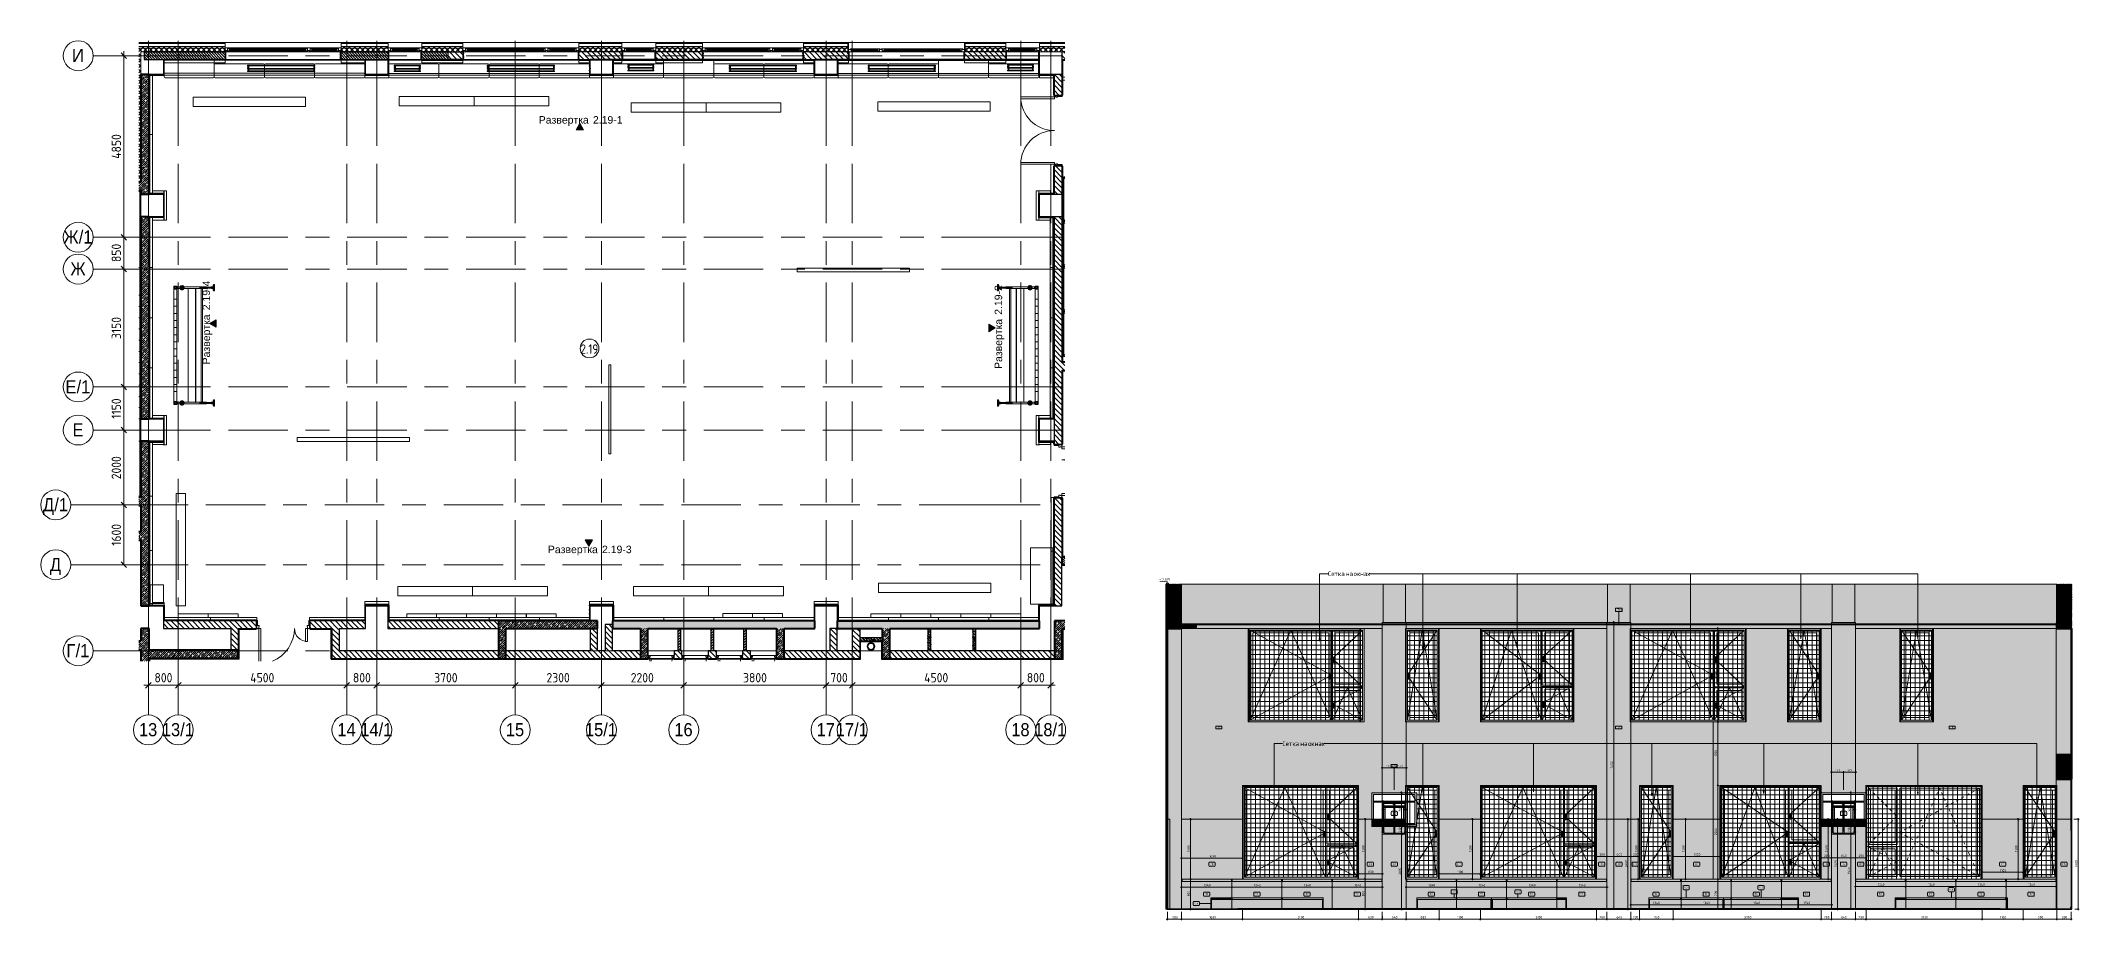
# Model space of a CAD drawing. Header units: millimetres. Extents: x 39486 to 115248, y -1987 to 27400.
# Drawn here: x 39486 to 93932, y 3903 to 27400 of the extents above; entities that cross this region are included whole.
import ezdxf

# ---------------------------------------------------------------- set-up
doc = ezdxf.new("R2010")
doc.units = ezdxf.units.MM
doc.linetypes.add('Осевая', pattern=[3175, 635, -476.25, 1587.5, -476.25])
doc.linetypes.add('Штрих', pattern=[158.75, 79.375, -79.375])
for name, color, linetype, lineweight in [('0-1', 7, 'Continuous', 9), ('A-ANNO-DIMS', 7, 'Continuous', 9), ('A-ANNO-DIMS-100', 7, 'Continuous', 9), ('A-ANNO-DIMS-25', 7, 'Continuous', 9), ('A-AREA-IDEN', 7, 'Continuous', 9), ('A-CLNG', 7, 'Continuous', 9), ('A-CLNG-IDEN', 7, 'Continuous', 9), ('A-DOOR', 7, 'Continuous', 9), ('A-DOOR-1', 7, 'Continuous', 13), ('A-DOOR-FRAM', 7, 'Continuous', 13), ('A-DOOR-FRAM-1', 7, 'Continuous', 9), ('A-DOOR-FRAM-2', 7, 'Continuous', 18), ('A-FLOR', 7, 'Continuous', 9), ('A-GENM', 7, 'Continuous', 9), ('A-GLAZ', 7, 'Continuous', 9), ('A-GLAZ-1', 7, 'Continuous', 13), ('A-GLAZ-2', 7, 'Штрих', 9), ('A-WALL', 7, 'Continuous', 9), ('A-WALL-IDEN', 7, 'Continuous', 9), ('A-WALL-PATT', 7, 'Continuous', 9), ('G-ANNO-DIMS', 7, 'Continuous', 9), ('G-ANNO-DIMS-1', 7, 'Continuous', 20), ('G-ANNO-SYMB', 7, 'Continuous', 9), ('G-ANNO-TEXT', 7, 'Continuous', 9), ('I-FURN-IDEN', 7, 'Continuous', 9), ('I-WALL', 7, 'Continuous', 9), ('M-EQPM', 7, 'Continuous', 9), ('P-SANR-FIXT', 7, 'Continuous', 9), ('S-COLS', 7, 'Continuous', 9), ('S-STRS-1', 7, 'Continuous', 9), ('Оси', 7, 'Continuous', 9), ('Оси-1', 7, 'Continuous', 20), ('Оси-2', 7, 'Осевая', 9)]:
    doc.layers.add(name, color=color, linetype=linetype, lineweight=lineweight)
doc.layers.add('0-2', color=7, linetype='Continuous', lineweight=9, transparency=0.7)
for name, color, linetype, lineweight, true_color in [('A-CLNG-FNSH-1', 7, 'Continuous', 30, 0x3c3c3c), ('A-DETL', 9, 'Continuous', 9, 0x808080), ('A-DETL-GENF-1', 7, 'Continuous', 9, 0x535353), ('A-FLOR-1', 7, 'Continuous', 9, 0x787878), ('A-FLOR-FNSH-1', 7, 'Continuous', 40, 0x3c3c3c), ('A-FLOR-FNSH-2', 7, 'Continuous', 30, 0x3c3c3c), ('A-WALL-1', 7, 'Continuous', 25, 0x3c3c3c), ('A-WALL-2', 7, 'Continuous', 35, 0x3c3c3c), ('A-WALL-3', 7, 'Continuous', 13, 0x3c3c3c), ('A-WALL-4', 7, 'Continuous', 40, 0x3c3c3c), ('A-WALL-5', 7, 'Continuous', 30, 0x3c3c3c), ('A-WALL-FNSH-1', 7, 'Continuous', 9, 0x3c3c3c), ('A-WALL-FNSH-2', 7, 'Continuous', 13, 0x3c3c3c), ('A-WALL-FNSH-3', 7, 'Continuous', 30, 0x3c3c3c), ('I-FURN-1', 7, 'Continuous', 9, 0xf0f0f0), ('I-FURN-10', 7, 'Continuous', 9, 0xf3f3f3), ('I-FURN-100', 7, 'Continuous', 9, 0xef9494), ('I-FURN-101', 7, 'Continuous', 9, 0xe2e2e2), ('I-FURN-102', 7, 'Continuous', 9, 0xececec), ('I-FURN-103', 7, 'Continuous', 9, 0xd0d0ce), ('I-FURN-105', 7, 'Continuous', 9, 0xdbdbd7), ('I-FURN-106', 7, 'Continuous', 9, 0xababa9), ('I-FURN-107', 7, 'Continuous', 9, 0xd2d2ce), ('I-FURN-108', 7, 'Continuous', 9, 0xa6a6a5), ('I-FURN-11', 7, 'Continuous', 9, 0xd9d9d9), ('I-FURN-12', 7, 'Continuous', 9, 0xc9c9c9), ('I-FURN-13', 7, 'Continuous', 9, 0xb3b3b3), ('I-FURN-14', 7, 'Continuous', 9, 0xe0e0e0), ('I-FURN-15', 7, 'Continuous', 9, 0xe9bcbc), ('I-FURN-16', 7, 'Continuous', 9, 0xf2c6c6), ('I-FURN-17', 7, 'Continuous', 9, 0xedaeae), ('I-FURN-18', 7, 'Continuous', 9, 0xefd0d0), ('I-FURN-19', 7, 'Continuous', 9, 0xf5d7d7), ('I-FURN-2', 7, 'Continuous', 9, 0xacacac), ('I-FURN-20', 7, 'Continuous', 9, 0xd3d3d3), ('I-FURN-21', 7, 'Continuous', 9, 0xf38282), ('I-FURN-22', 7, 'Continuous', 9, 0xef7474), ('I-FURN-23', 7, 'Continuous', 9, 0xe97b7b), ('I-FURN-24', 7, 'Continuous', 9, 0xe96464), ('I-FURN-25', 7, 'Continuous', 9, 0xd3aeae), ('I-FURN-26', 7, 'Continuous', 9, 0xe4e4e4), ('I-FURN-27', 7, 'Continuous', 9, 0xc1c1c1), ('I-FURN-28', 7, 'Continuous', 9, 0xdcdcdc), ('I-FURN-29', 7, 'Continuous', 9, 0xf6a7a7), ('I-FURN-3', 7, 'Continuous', 9, 0xc0c0c0), ('I-FURN-30', 7, 'Continuous', 9, 0xf39d9d), ('I-FURN-31', 7, 'Continuous', 9, 0xefa2a2), ('I-FURN-32', 7, 'Continuous', 9, 0xfafafa), ('I-FURN-33', 7, 'Continuous', 9, 0xef9292), ('I-FURN-34', 7, 'Continuous', 9, 0xef7b7b), ('I-FURN-35', 7, 'Continuous', 9, 0xe0c6c6), ('I-FURN-36', 7, 'Continuous', 9, 0xf6f6f6), ('I-FURN-37', 7, 'Continuous', 9, 0xe6e6e6), ('I-FURN-38', 7, 'Continuous', 9, 0xe0a0a0), ('I-FURN-39', 7, 'Continuous', 9, 0xe4a4a4), ('I-FURN-4', 7, 'Continuous', 9, 0x949494), ('I-FURN-40', 7, 'Continuous', 9, 0xecbfbf), ('I-FURN-41', 7, 'Continuous', 9, 0xf17676), ('I-FURN-42', 7, 'Continuous', 9, 0xec6464), ('I-FURN-43', 7, 'Continuous', 9, 0xe46f6f), ('I-FURN-44', 7, 'Continuous', 9, 0xe45757), ('I-FURN-45', 7, 'Continuous', 9, 0xc99494), ('I-FURN-46', 7, 'Continuous', 9, 0x939393), ('I-FURN-47', 7, 'Continuous', 9, 0xf59f9f), ('I-FURN-48', 7, 'Continuous', 9, 0xf19292), ('I-FURN-49', 7, 'Continuous', 9, 0xec9a9a), ('I-FURN-5', 7, 'Continuous', 9, 0x9e9e9e), ('I-FURN-50', 7, 'Continuous', 9, 0xec7272), ('I-FURN-51', 7, 'Continuous', 9, 0xec8989), ('I-FURN-52', 7, 'Continuous', 9, 0xd9b4b4), ('I-FURN-53', 7, 'Continuous', 9, 0xc3c3c3), ('I-FURN-54', 7, 'Continuous', 9, 0xaaaaaa), ('I-FURN-55', 7, 'Continuous', 9, 0xe96161), ('I-FURN-56', 7, 'Continuous', 9, 0xe06b6b), ('I-FURN-57', 7, 'Continuous', 9, 0xe05353), ('I-FURN-58', 7, 'Continuous', 9, 0xe7a7a7), ('I-FURN-59', 7, 'Continuous', 9, 0xf2b2b2), ('I-FURN-6', 7, 'Continuous', 9, 0x8d8d8d), ('I-FURN-60', 7, 'Continuous', 9, 0xed9292), ('I-FURN-61', 7, 'Continuous', 9, 0xde9d9d), ('I-FURN-62', 7, 'Continuous', 9, 0xc18b8b), ('I-FURN-63', 7, 'Continuous', 9, 0xd07474), ('I-FURN-64', 7, 'Continuous', 9, 0xe28686), ('I-FURN-65', 7, 'Continuous', 9, 0xa7a7a7), ('I-FURN-66', 7, 'Continuous', 9, 0xcecece), ('I-FURN-67', 7, 'Continuous', 9, 0xc5c5c5), ('I-FURN-68', 7, 'Continuous', 9, 0xe93939), ('I-FURN-69', 7, 'Continuous', 9, 0xe01e1e), ('I-FURN-7', 7, 'Continuous', 9, 0xe9e9e9), ('I-FURN-70', 7, 'Continuous', 9, 0xd32b2b), ('I-FURN-71', 7, 'Continuous', 9, 0xd37878), ('I-FURN-72', 7, 'Continuous', 9, 0xde8282), ('I-FURN-73', 7, 'Continuous', 9, 0xe68b8b), ('I-FURN-74', 7, 'Continuous', 9, 0xe66363), ('I-FURN-75', 7, 'Continuous', 9, 0xa75a5a), ('I-FURN-76', 7, 'Continuous', 9, 0xbc3939), ('I-FURN-77', 7, 'Continuous', 9, 0xd65353), ('I-FURN-78', 7, 'Continuous', 9, 0x818181), ('I-FURN-79', 7, 'Continuous', 9, 0xb9b9b9), ('I-FURN-8', 7, 'Continuous', 9, 0xefefef), ('I-FURN-80', 7, 'Continuous', 9, 0xd6d6d6), ('I-FURN-81', 7, 'Continuous', 9, 0xe1e1e1), ('I-FURN-82', 7, 'Continuous', 9, 0xd5d5d5), ('I-FURN-83', 7, 'Continuous', 9, 0x868686), ('I-FURN-84', 7, 'Continuous', 9, 0xe96666), ('I-FURN-85', 7, 'Continuous', 9, 0xc34040), ('I-FURN-86', 7, 'Continuous', 9, 0xf39898), ('I-FURN-87', 7, 'Continuous', 9, 0xef6c6c), ('I-FURN-88', 7, 'Continuous', 9, 0xd55252), ('I-FURN-89', 7, 'Continuous', 9, 0xe05d5d), ('I-FURN-9', 7, 'Continuous', 9, 0xf8f8f8), ('I-FURN-90', 7, 'Continuous', 9, 0xe94040), ('I-FURN-91', 7, 'Continuous', 9, 0xd38686), ('I-FURN-92', 7, 'Continuous', 9, 0xd0d0d0), ('I-FURN-93', 7, 'Continuous', 9, 0xa0a0a0), ('I-FURN-94', 7, 'Continuous', 9, 0x787878), ('I-FURN-95', 7, 'Continuous', 9, 0xbcbcbc), ('I-FURN-96', 7, 'Continuous', 9, 0xe42222), ('I-FURN-97', 7, 'Continuous', 9, 0xc94747), ('I-FURN-98', 7, 'Continuous', 9, 0xec3c3c), ('I-FURN-99', 7, 'Continuous', 9, 0xd97e7e), ('I-WALL-1', 7, 'Continuous', 9, 0x787878), ('Q-SPCQ-1', 9, 'Continuous', 9, 0x808080), ('Q-SPCQ-2', 7, 'Continuous', 9, 0x7f7f7f)]:
    doc.layers.add(name, color=color, linetype=linetype, lineweight=lineweight, true_color=true_color)
doc.layers.add('I-FURN-104', color=7, linetype='Continuous', lineweight=9, true_color=0xf7f7ef, transparency=0.7)
doc.layers.add('I-FURN-109', color=7, linetype='Continuous', lineweight=9, true_color=0x7f7f7f, transparency=0.7)
doc.styles.add('Arial', font='arial.ttf', dxfattribs={"width": 0.9, "height": 350})
doc.styles.add('Arial_1', font='arial.ttf', dxfattribs={"height": 200})
doc.styles.add('GOST Common', font='GOST_Common.ttf', dxfattribs={"width": 0.9, "height": 250})
doc.styles.add('GOST Common_1', font='GOST_Common.ttf', dxfattribs={"width": 0.9, "height": 50})
doc.styles.add('GOST Common_2', font='GOST_Common.ttf', dxfattribs={"height": 50})
doc.styles.add('GOST Common_3', font='GOST_Common.ttf', dxfattribs={"width": 0.9, "height": 125})
doc.styles.add('ISOCPEUR', font='isocpeur.ttf', dxfattribs={"width": 0.9, "height": 250})
doc.styles.add('ISOCPEUR_1', font='isocpeur.ttf', dxfattribs={"width": 0.9, "height": 62.5})
doc.dimstyles.new('ISO-2_5_0_9К_БОЛЬШОЙ', dxfattribs={"dimscale": 304.8, "dimtxt": 248.995294, "dimasz": 0.492126, "dimexe": 0.393701, "dimexo": 0.984252, "dimgap": 0, "dimtad": 1, "dimdec": 0, "dimrnd": 10, "dimzin": 0, "dimdsep": 46, "dimtxsty": 'ISOCPEUR', "dimblk1": 'OBLIQUE', "dimblk2": 'OBLIQUE', "dimsah": 1, "dimcen": 0.09, "dimdle": 0.393701, "dimazin": 0, "dimtfac": 1, "dimtdec": 4, "dimtix": 1, "dimtmove": 0, "dimatfit": 3, "dimfxl": 1, "dimtvp": 1, "dimtolj": 1, "dimtzin": 0, "dimarcsym": 2})
doc.dimstyles.new('ISO-2_5_0_9К_БОЛЬШОЙ_1', dxfattribs={"dimscale": 304.8, "dimtxt": 62.248823, "dimasz": 0.123031, "dimexe": 0.098425, "dimexo": 0.246063, "dimgap": 0, "dimtad": 1, "dimdec": 0, "dimrnd": 10, "dimzin": 0, "dimdsep": 46, "dimtxsty": 'ISOCPEUR_1', "dimblk1": 'OBLIQUE', "dimblk2": 'OBLIQUE', "dimsah": 1, "dimcen": 0.09, "dimdle": 0.098425, "dimazin": 0, "dimtfac": 1, "dimtdec": 4, "dimtix": 1, "dimtmove": 0, "dimatfit": 3, "dimfxl": 1, "dimtvp": 1, "dimtolj": 1, "dimtzin": 0, "dimarcsym": 2})
pattern_1 = [(135, (0, 0), (-70.71068, -70.71068), [])]
pattern_2 = [(45, (0, 0), (-57.02463, 57.02463), []), (45, (57.025, 0), (-57.02463, 57.02463), [100.806, -20.161, 3.353, -16.808])]
pattern_3 = [(135, (1576.41, 164.685), (-14.14214, -14.14214), []), (225, (1576.41, 164.685), (14.14214, -14.14214), [])]
pattern_4 = [(45, (-546.384, 164.685), (-14.1421, 14.1421), []), (135, (-546.384, 164.685), (-14.1421, -14.1421), [])]
pattern_5 = [(45, (0, 0), (-70.71068, 70.71068), []), (135, (0, 0), (-70.71068, -70.71068), [])]
pattern_6 = [(135, (0, 0), (-75.43415, -75.43415), [106.68, -17.78, 3.556, -17.78]), (135, (0, 75.39), (-75.43415, -75.43415), []), (50, (0, 0), (127.52922, -11.15758), [13.335, -146.685]), (355, (0, 0), (-24.66966, 133.74002), [10.668, -117.348]), (100.451, (10.63, -0.93), (102.85973, 122.58178), [11.333, -124.663]), (46.184, (0, 35.56), (189.75516, -29.43036), [20.002, -220.027]), (96.636, (15.81, 33.1), (166.1822, 173.1996), [17, -186.995]), (351.184, (0, 35.56), (166.18393, 173.1976), [16.002, -176.022]), (21, (17.78, 26.67), (106.13027, -71.58603), [13.335, -146.685]), (326, (17.78, 26.67), (43.26188, 128.93175), [10.668, -117.348]), (71.451, (26.62, 20.7), (149.39198, 57.34505), [11.333, -124.663]), (37.5, (0, 0), (2.162228, 59.188357), [3.353, -112.573, 3.353, -115.773, -117.792]), (37.5, (0, 0), (2.162228, 59.188357), [-235.052, 3.353, -114.44]), (7.5, (0, 0), (46.77386, 70.12615), [3.353, -64.567, 3.353, -109.906, -44.894]), (7.5, (0, 0), (46.77386, 70.12615), [-181.178, 3.353, -41.542]), (327.5, (-39.65, 0), (94.91367, -4.010093), [3.353, -41.097, 3.353, -135.331, -184.023]), (327.5, (-39.65, 0), (94.91367, -4.010093), [-183.134, 3.353, -180.67]), (317.5, (-57.43, 0), (103.69057, 17.79882), [3.353, -54.432, 3.353, -88.748, -130.683]), (317.5, (-57.43, 0), (103.69057, 17.79882), [-149.885, 3.353, -127.33])]
pattern_7 = [(45, (0, 0), (-35.35534, 35.35534), [])]
pattern_8 = [(0, (0, 0), (121.92, 30.48), [10.058, -81.382, 10.058, -81.382, -487.68]), (0, (0, 0), (121.92, 30.48), [-182.88, 10.058, -172.822, 10.058, -81.382, -213.36]), (0, (0, 0), (121.92, 30.48), [-457.2, 10.058, -50.902, 10.058, -142.342]), (120, (45.72, 15.24), (-87.356454, 90.345817), [10.058, -81.382, 10.058, -81.382, -487.68]), (120, (45.72, 15.24), (-87.356454, 90.345817), [-182.88, 10.058, -172.822, 10.058, -81.382, -213.36]), (120, (45.72, 15.24), (-87.356454, 90.345817), [-457.2, 10.058, -50.902, 10.058, -142.342]), (240, (60.96, 76.2), (-34.563546, -120.825817), [10.058, -81.382, 10.058, -81.382, -487.68]), (240, (60.96, 76.2), (-34.563546, -120.825817), [-182.88, 10.058, -172.822, 10.058, -81.382, -213.36]), (240, (60.96, 76.2), (-34.563546, -120.825817), [-457.2, 10.058, -50.902, 10.058, -142.342])]
pattern_9 = [(45, (27176.711, 0), (-14.25598, 14.25598), []), (45, (27190.967, 0), (-14.25598, 14.25598), [25.202, -5.04, 0.8382, -4.202])]
pattern_10 = [(90, (27176.71, 0), (-125, 8e-15), []), (180, (27176.71, 0), (-2e-14, -125), [])]

msp = doc.modelspace()

# ---------------------------------------------------------------- texts
at = {"layer": 'A-AREA-IDEN', "insert": (53901.1, 19288.7), "char_height": 250, "width": 606.076, "attachment_point": 1, "style": 'GOST Common'}
msp.add_mtext('2.19', dxfattribs=at)
at = {"layer": 'A-CLNG-IDEN', "insert": (81567.9, 12222.6), "char_height": 50, "width": 162.342, "attachment_point": 1, "style": 'GOST Common_2'}
msp.add_mtext('CF10', dxfattribs=at)
at = {"layer": 'A-WALL-IDEN', "char_height": 50, "width": 111.835, "attachment_point": 1, "style": 'GOST Common_1'}
for insert in [(70904.6, 9078.4), (81586.9, 9078.4), (90491.4, 9078.4), (75592.3, 8054.5)]:
    msp.add_mtext('FK1', dxfattribs=dict(at, insert=insert))
at = {"layer": 'G-ANNO-SYMB', "char_height": 200, "attachment_point": 1, "style": 'Arial_1'}
for s, insert, width in [('Развертка', (52786.9, 25386.5), 1659.493), (' 2.19-1', (54156.2, 25386.5), 1074.261), ('Развертка', (53030, 13910), 1659.493), (' 2.19-3', (54399.2, 13910), 1074.261)]:
    msp.add_mtext(s, dxfattribs=dict(at, insert=insert, width=width))
at = {"layer": 'G-ANNO-SYMB', "char_height": 200, "attachment_point": 1, "rotation": 90, "style": 'Arial_1'}
for s, insert, width in [(' 2.19-4', (43806.6, 20122.5), 1074.261), (' 2.19-2', (64964, 20001), 1074.261), ('Развертка', (43806.6, 18753.2), 1659.493), ('Развертка', (64964, 18631.7), 1659.493)]:
    msp.add_mtext(s, dxfattribs=dict(at, insert=insert, width=width))
at = {"layer": 'G-ANNO-TEXT', "char_height": 125, "attachment_point": 1, "style": 'GOST Common_3'}
for s, insert, width in [('Сетка', (73868.6, 13223.7), 528.512), ('\\fGOST Common|b0|i0|c204|p34|;\\W.9; ', (74304.6, 13223.7), 46.899), ('на', (74343.3, 13223.7), 207.437), ('\\fGOST Common|b0|i0|c204|p34|;\\W.9; ', (74514.5, 13223.7), 46.899), ('окнах', (74553.2, 13223.7), 499.652), ('Сетка', (72652.1, 8683.9), 528.512), ('\\fGOST Common|b0|i0|c204|p34|;\\W.9; ', (73088.2, 8683.9), 46.899), ('на', (73126.9, 8683.9), 207.437), ('\\fGOST Common|b0|i0|c204|p34|;\\W.9; ', (73298, 8683.9), 46.899), ('окнах', (73336.7, 8683.9), 499.652)]:
    msp.add_mtext(s, dxfattribs=dict(at, insert=insert, width=width))
at = {"layer": 'I-FURN-IDEN', "char_height": 50, "attachment_point": 1, "style": 'GOST Common_2'}
for s, insert, width in [('5,13', (75576.4, 6782.5), 138.291), ('5,13', (87576.4, 6782.5), 138.291), ('\\fGOST Common|b0|i0|c204|p34|;Т', (70713.7, 5426.8), 50.105), ('10', (70755.1, 5426.8), 74.156), ('\\fGOST Common|b0|i0|c204|p34|;Т', (74957.7, 5426.8), 50.105), ('\\fGOST Common|b0|i0|c204|p34|;9', (74999, 5426.8), 44.093), ('\\fGOST Common|b0|i0|c204|p34|;Т', (75595, 5426.8), 50.105), ('\\fGOST Common|b0|i0|c204|p34|;Т', (75595, 5426.8), 50.105), ('\\fGOST Common|b0|i0|c204|p34|;8', (75636.4, 5426.8), 44.093), ('\\fGOST Common|b0|i0|c204|p34|;8', (75636.4, 5426.8), 44.093), ('\\fGOST Common|b0|i0|c204|p34|;Т', (77315.9, 5426.8), 50.105), ('11', (77357.2, 5426.8), 60.127), ('\\fGOST Common|b0|i0|c204|p34|;Т', (81122.5, 5426.8), 50.105), ('\\fGOST Common|b0|i0|c204|p34|;Т', (81122.5, 5426.8), 50.105), ('12', (81163.9, 5426.8), 74.156), ('12', (81163.9, 5426.8), 74.156), ('\\fGOST Common|b0|i0|c204|p34|;Т', (81595, 5426.8), 50.105), ('\\fGOST Common|b0|i0|c204|p34|;8', (81636.4, 5426.8), 44.093), ('\\fGOST Common|b0|i0|c204|p34|;Т', (82017.5, 5426.8), 50.105), ('13', (82058.8, 5426.8), 72.152), ('\\fGOST Common|b0|i0|c204|p34|;Т', (83654.2, 5426.8), 50.105), ('14', (83695.6, 5426.8), 80.169), ('\\fGOST Common|b0|i0|c204|p34|;Т', (87120.7, 5426.8), 50.105), ('12', (87162.1, 5426.8), 74.156), ('\\fGOST Common|b0|i0|c204|p34|;Т', (87595, 5426.8), 50.105), ('\\fGOST Common|b0|i0|c204|p34|;8', (87636.4, 5426.8), 44.093), ('\\fGOST Common|b0|i0|c204|p34|;Т', (88041.7, 5426.8), 50.105), ('12', (88083.1, 5426.8), 74.156), ('\\fGOST Common|b0|i0|c204|p34|;Т', (91837.5, 5426.8), 50.105), ('11', (91878.8, 5426.8), 60.127), ('\\fGOST Common|b0|i0|c204|p34|;Т', (93471.7, 5426.8), 50.105), ('15', (93513.1, 5426.8), 74.156), ('5,8', (70299.6, 4376.8), 110.232), ('\\fGOST Common|b0|i0|c204|p34|;Т', (70591, 4626.8), 50.105), ('\\fGOST Common|b0|i0|c204|p34|;1', (70632.3, 4626.8), 30.063), ('\\fGOST Common|b0|i0|c204|p34|;Т', (71925.2, 4626.8), 50.105), ('\\fGOST Common|b0|i0|c204|p34|;2', (71966.6, 4626.8), 44.093), ('\\fGOST Common|b0|i0|c204|p34|;Т', (73265.2, 4626.8), 50.105), ('\\fGOST Common|b0|i0|c204|p34|;2', (73306.6, 4626.8), 44.093), ('\\fGOST Common|b0|i0|c204|p34|;Т', (74605.2, 4626.8), 50.105), ('\\fGOST Common|b0|i0|c204|p34|;2', (74646.6, 4626.8), 44.093), ('\\fGOST Common|b0|i0|c204|p34|;Т', (76585.2, 4626.8), 50.105), ('\\fGOST Common|b0|i0|c204|p34|;2', (76626.6, 4626.8), 44.093), ('5,7', (77187.5, 4688.3), 110.232), ('\\fGOST Common|b0|i0|c204|p34|;Т', (77925.2, 4626.8), 50.105), ('\\fGOST Common|b0|i0|c204|p34|;2', (77966.6, 4626.8), 44.093), ('5,7', (78891.4, 4688.3), 110.232), ('\\fGOST Common|b0|i0|c204|p34|;Т', (79265.2, 4626.8), 50.105), ('\\fGOST Common|b0|i0|c204|p34|;2', (79306.6, 4626.8), 44.093), ('\\fGOST Common|b0|i0|c204|p34|;Т', (80605.2, 4626.8), 50.105), ('\\fGOST Common|b0|i0|c204|p34|;2', (80646.6, 4626.8), 44.093), ('\\fGOST Common|b0|i0|c204|p34|;Т', (82584.2, 4626.8), 50.105), ('\\fGOST Common|b0|i0|c204|p34|;2', (82625.6, 4626.8), 44.093), ('5,7', (83383.7, 4802.2), 110.232), ('\\fGOST Common|b0|i0|c204|p34|;Т', (83930, 4626.8), 50.105), ('\\fGOST Common|b0|i0|c204|p34|;1', (83971.3, 4626.8), 30.063), ('\\fGOST Common|b0|i0|c204|p34|;Т', (85264.2, 4626.8), 50.105), ('\\fGOST Common|b0|i0|c204|p34|;2', (85305.6, 4626.8), 44.093), ('5,7', (85383.7, 4802.2), 110.232), ('\\fGOST Common|b0|i0|c204|p34|;Т', (86604.2, 4626.8), 50.105), ('\\fGOST Common|b0|i0|c204|p34|;2', (86645.6, 4626.8), 44.093), ('\\fGOST Common|b0|i0|c204|p34|;Т', (88584.2, 4626.8), 50.105), ('\\fGOST Common|b0|i0|c204|p34|;2', (88625.6, 4626.8), 44.093), ('\\fGOST Common|b0|i0|c204|p34|;Т', (89924.2, 4626.8), 50.105), ('\\fGOST Common|b0|i0|c204|p34|;2', (89965.6, 4626.8), 44.093), ('5,8', (90467.5, 4747.7), 110.232), ('\\fGOST Common|b0|i0|c204|p34|;Т', (91270, 4626.8), 50.105), ('\\fGOST Common|b0|i0|c204|p34|;1', (91311.3, 4626.8), 30.063), ('\\fGOST Common|b0|i0|c204|p34|;Т', (92604.2, 4626.8), 50.105), ('\\fGOST Common|b0|i0|c204|p34|;2', (92645.6, 4626.8), 44.093)]:
    msp.add_mtext(s, dxfattribs=dict(at, insert=insert, width=width))
at = {"layer": 'Оси', "char_height": 350, "attachment_point": 1, "style": 'Arial'}
for s, insert, width in [('\\fArial|b0|i0|c204|p34|;\\W.9;И', (40321.4, 27181), 389.62), ('\\fArial|b0|i0|c204|p34|;\\W.9;Ж', (40089.2, 22331), 497.848), ('/1', (40500, 22331), 454.557), ('\\fArial|b0|i0|c204|p34|;\\W.9;Ж', (40276.9, 21481), 497.848), ('\\fArial|b0|i0|c204|p34|;\\W.9;Е', (40145.9, 18331), 360.759), ('/1', (40443.6, 18331), 454.557), ('\\fArial|b0|i0|c204|p34|;\\W.9;Е', (40333.1, 17181), 360.759), ('\\fArial|b0|i0|c204|p34|;\\W.9;Д', (39542.8, 15181), 367.975), ('/1', (39846.4, 15181), 454.557), ('\\fArial|b0|i0|c204|p34|;\\W.9;Д', (39730.4, 13581), 367.975), ('\\fArial|b0|i0|c204|p34|;\\W.9;Г', (40172.5, 11281), 295.823), ('/1', (40416.5, 11281), 454.557), ('13', (42107.4, 9169.3), 606.076), ('13/1', (42719.7, 9169.3), 1060.633), ('14', (47407.4, 9169.3), 606.076), ('14/1', (48019.7, 9169.3), 1060.633), ('15', (51907.4, 9169.3), 606.076), ('15/1', (54019.7, 9169.3), 1060.633), ('16', (56407.4, 9169.3), 606.076), ('17', (60207.4, 9169.3), 606.076), ('17/1', (60719.7, 9169.3), 1060.633), ('18', (65407.4, 9169.3), 606.076), ('18/1', (66019.7, 9169.3), 1060.633)]:
    msp.add_mtext(s, dxfattribs=dict(at, insert=insert, width=width))

# ---------------------------------------------------------------- blocks, each defined once
blk = doc.blocks.new('110_Дверь_СКБ_2Ст - Д-6_л__ ДОО_Дв_1450x2100h_Дверь из раздевальной в коридор-25835678-План разверток пом_ 2_19_ Этаж 2')
at = {"layer": 'A-DOOR'}
h = blk.add_hatch(dxfattribs=at)
h.set_pattern_fill('FP_4', color=256, style=0, pattern_type=2)
h.set_pattern_definition(pattern_3)
h.paths.add_polyline_path([(737, 100), (712, 100), (712, -100), (737, -100)])
at = {"layer": 'A-DOOR-FRAM-1'}
h = blk.add_hatch(dxfattribs=at)
h.set_pattern_fill('FP_5', color=256, style=0, pattern_type=2)
h.set_pattern_definition(pattern_4)
h.paths.add_polyline_path([(-688, -100), (-688, 100), (-713, 100), (-713, -100)])
at = {"layer": 'A-DOOR'}
for centre, radius, start, end in [((-638, 100), 350, 360, 12.3682), ((662, 100), 950, 175.4685, 180)]:
    blk.add_arc(centre, radius, start, end, dxfattribs=at)
at = {"layer": 'A-DOOR-1'}
for p, q in [((-638, 175), (-638, 100)), ((-638, 100), (-588, 100)), ((-588, 100), (-588, 175)), ((612, 175), (612, 100)), ((612, 100), (662, 100)), ((662, 100), (662, 175))]:
    blk.add_line(p, q, dxfattribs=at)
at = {"layer": 'A-DOOR-FRAM'}
for p, q in [((-672, 108), (-742, 108)), ((-742, 108), (-742, 100)), ((-742, 100), (-672, 100)), ((-688, 100), (-713, 100)), ((-713, 100), (-713, -100)), ((-638, 100), (-688, 100)), ((-688, 100), (-688, 20)), ((-688, 20), (-628, 20)), ((-688, -100), (-688, 100)), ((-672, 20), (-688, 20)), ((-688, 20), (-688, -100)), ((-672, 100), (-672, 108)), ((-672, -100), (-672, 20)), ((-638, 50), (-638, 100)), ((-628, 50), (-638, 50)), ((-628, 20), (-628, 50)), ((662, 50), (652, 50)), ((652, 50), (652, 20)), ((652, 20), (712, 20)), ((662, 100), (662, 50)), ((712, 100), (662, 100)), ((768, 108), (698, 108)), ((698, 108), (698, 100)), ((698, 100), (768, 100)), ((712, 20), (698, 20)), ((698, 20), (698, -100)), ((712, 20), (712, 100)), ((737, 100), (712, 100)), ((712, 100), (712, -100)), ((712, -100), (712, 20)), ((737, -100), (737, 100)), ((768, 100), (768, 108)), ((-672, -100), (-742, -100)), ((-742, -100), (-742, -108)), ((-742, -108), (-672, -108)), ((-713, -100), (-688, -100)), ((-688, -100), (-672, -100)), ((-672, -108), (-672, -100)), ((698, -100), (712, -100)), ((768, -100), (698, -100)), ((698, -100), (698, -108)), ((698, -108), (768, -108)), ((712, -100), (737, -100)), ((768, -108), (768, -100))]:
    blk.add_line(p, q, dxfattribs=at)
blk = doc.blocks.new('120_Окно_СКБ_2Ст - 120_Окно_СКБ_2Ст 2700х2500 _мал створка справа_ 2-23206922-План разверток пом_ 2_19_ Этаж 2')
at = {"layer": 'A-GLAZ'}
for p, q in [((1350, -5), (-1350, -5)), ((-1330, -75), (-1300, -75)), ((-1230, -55), (400, -55)), ((400, -65), (-1230, -65)), ((470, -75), (500, -75)), ((570, -55), (1230, -55)), ((1230, -65), (570, -65)), ((1300, -75), (1330, -75))]:
    blk.add_line(p, q, dxfattribs=at)
at = {"layer": 'A-GLAZ-1'}
for p, q in [((-1350, -75), (-1350, -5)), ((-1350, -5), (-1280, -5)), ((-1280, -75), (-1350, -75)), ((-1280, -75), (-1300, -75)), ((-1300, -75), (-1300, -85)), ((-1300, -85), (470, -85)), ((470, -85), (-1300, -85)), ((-1280, -5), (-1280, -75)), ((450, -35), (-1280, -35)), ((-1280, -35), (-1280, -75)), ((-1230, -85), (-1230, -35)), ((400, -85), (400, -35)), ((450, -75), (450, -5)), ((450, -5), (520, -5)), ((450, -75), (450, -35)), ((520, -75), (450, -75)), ((470, -75), (450, -75)), ((470, -85), (470, -75)), ((520, -75), (500, -75)), ((500, -75), (500, -85)), ((500, -85), (1300, -85)), ((1300, -85), (500, -85)), ((520, -5), (520, -75)), ((1280, -35), (520, -35)), ((520, -35), (520, -75)), ((570, -85), (570, -35)), ((1230, -85), (1230, -35)), ((1280, -75), (1280, -5)), ((1280, -5), (1350, -5)), ((1280, -75), (1280, -35)), ((1350, -75), (1280, -75)), ((1300, -75), (1280, -75)), ((1300, -85), (1300, -75)), ((1350, -5), (1350, -75))]:
    blk.add_line(p, q, dxfattribs=at)
blk = doc.blocks.new('120_Окно_СКБ_2Ст - 120_Окно_СКБ_2Ст 3100х2500 _мал_створка слева_ 2-19089248-План разверток пом_ 2_19_ Этаж 2')
at = {"layer": 'A-GLAZ'}
for p, q in [((1550, -5), (-1550, -5)), ((-1530, -75), (-1500, -75)), ((-1430, -55), (600, -55)), ((600, -65), (-1430, -65)), ((670, -75), (700, -75)), ((770, -55), (1430, -55)), ((1430, -65), (770, -65)), ((1500, -75), (1530, -75))]:
    blk.add_line(p, q, dxfattribs=at)
at = {"layer": 'A-GLAZ-1'}
for p, q in [((-1550, -75), (-1550, -5)), ((-1550, -5), (-1480, -5)), ((-1480, -75), (-1550, -75)), ((-1480, -75), (-1500, -75)), ((-1500, -75), (-1500, -85)), ((-1500, -85), (670, -85)), ((670, -85), (-1500, -85)), ((-1480, -5), (-1480, -75)), ((650, -35), (-1480, -35)), ((-1480, -35), (-1480, -75)), ((-1430, -85), (-1430, -35)), ((600, -85), (600, -35)), ((650, -75), (650, -5)), ((650, -5), (720, -5)), ((650, -75), (650, -35)), ((720, -75), (650, -75)), ((670, -75), (650, -75)), ((670, -85), (670, -75)), ((720, -75), (700, -75)), ((700, -75), (700, -85)), ((700, -85), (1500, -85)), ((1500, -85), (700, -85)), ((720, -5), (720, -75)), ((1480, -35), (720, -35)), ((720, -35), (720, -75)), ((770, -85), (770, -35)), ((1430, -85), (1430, -35)), ((1480, -75), (1480, -5)), ((1480, -5), (1550, -5)), ((1480, -75), (1480, -35)), ((1550, -75), (1480, -75)), ((1500, -75), (1480, -75)), ((1500, -85), (1500, -75)), ((1550, -5), (1550, -75))]:
    blk.add_line(p, q, dxfattribs=at)
blk = doc.blocks.new('120_Окно_СКБ_1Ст - 120_Окно_СКБ_1Ст 900х2500_h_-19906774-План разверток пом_ 2_19_ Этаж 2')
at = {"layer": 'A-GLAZ'}
for p, q in [((450, -5), (-450, -5)), ((-430, -75), (-400, -75)), ((-330, -55), (330, -55)), ((330, -65), (-330, -65)), ((400, -75), (430, -75))]:
    blk.add_line(p, q, dxfattribs=at)
at = {"layer": 'A-GLAZ-1'}
for p, q in [((-450, -75), (-450, -5)), ((-450, -5), (-380, -5)), ((-380, -75), (-450, -75)), ((-380, -75), (-400, -75)), ((-400, -75), (-400, -85)), ((-400, -85), (400, -85)), ((400, -85), (-400, -85)), ((-380, -5), (-380, -75)), ((380, -35), (-380, -35)), ((-380, -35), (-380, -75)), ((-330, -85), (-330, -35)), ((330, -85), (330, -35)), ((380, -75), (380, -5)), ((380, -5), (450, -5)), ((380, -75), (380, -35)), ((450, -75), (380, -75)), ((400, -75), (380, -75)), ((400, -85), (400, -75)), ((450, -5), (450, -75))]:
    blk.add_line(p, q, dxfattribs=at)
blk = doc.blocks.new('120_Окно_СКБ_2Ст - 120_Окно_СКБ_2Ст 3100х2500 _мал_створка слева_-22274797-План разверток пом_ 2_19_ Этаж 2')
at = {"layer": 'A-GLAZ'}
for p, q in [((-1550, 45), (-1500, 45)), ((1530, 115), (-1530, 115)), ((-1430, 65), (600, 65)), ((600, 55), (-1430, 55)), ((670, 45), (700, 45)), ((770, 65), (1430, 65)), ((1430, 55), (770, 55)), ((1500, 45), (1550, 45))]:
    blk.add_line(p, q, dxfattribs=at)
at = {"layer": 'A-GLAZ-1'}
for p, q in [((-1550, 45), (-1550, 115)), ((-1550, 115), (-1480, 115)), ((-1480, 45), (-1550, 45)), ((-1480, 45), (-1500, 45)), ((-1500, 45), (-1500, 35)), ((-1500, 35), (670, 35)), ((670, 35), (-1500, 35)), ((-1480, 115), (-1480, 45)), ((650, 85), (-1480, 85)), ((-1480, 85), (-1480, 45)), ((-1430, 35), (-1430, 85)), ((600, 35), (600, 85)), ((650, 45), (650, 115)), ((650, 115), (720, 115)), ((650, 45), (650, 85)), ((720, 45), (650, 45)), ((670, 45), (650, 45)), ((670, 35), (670, 45)), ((720, 45), (700, 45)), ((700, 45), (700, 35)), ((700, 35), (1500, 35)), ((1500, 35), (700, 35)), ((720, 115), (720, 45)), ((1480, 85), (720, 85)), ((720, 85), (720, 45)), ((770, 35), (770, 85)), ((1430, 35), (1430, 85)), ((1480, 45), (1480, 115)), ((1480, 115), (1550, 115)), ((1480, 45), (1480, 85)), ((1550, 45), (1480, 45)), ((1500, 45), (1480, 45)), ((1500, 35), (1500, 45)), ((1550, 115), (1550, 45))]:
    blk.add_line(p, q, dxfattribs=at)
blk = doc.blocks.new('110_Дверь_СКБ_2Ст - Д-10 1800x2100h_Актовый зал EI30-32403870-План разверток пом_ 2_19_ Этаж 2')
at = {"layer": 'A-DOOR'}
h = blk.add_hatch(dxfattribs=at)
h.set_pattern_fill('FP_7', color=256, style=0, pattern_type=2)
h.set_pattern_definition([(135, (1351.41, 164.685), (-14.1421, -14.1421), []), (225, (1351.41, 164.685), (14.1421, -14.1421), [])])
h.paths.add_polyline_path([(937.5, -100), (962.5, -100), (962.5, 100), (937.5, 100)])
at = {"layer": 'A-DOOR-FRAM-1'}
h = blk.add_hatch(dxfattribs=at)
h.set_pattern_fill('FP_8', color=256, style=0, pattern_type=2)
h.set_pattern_definition([(45, (-771.384, 164.685), (-14.1421, 14.1421), []), (135, (-771.384, 164.685), (-14.1421, -14.1421), [])])
h.paths.add_polyline_path([(-937.5, -100), (-912.5, -100), (-912.5, 100), (-937.5, 100)])
at = {"layer": 'A-DOOR'}
for centre, start, end in [((-887.5, 100), 0, 90), ((912.5, 100), 90, 180)]:
    blk.add_arc(centre, 900, start, end, dxfattribs=at)
at = {"layer": 'A-DOOR-1'}
for p, q in [((-887.5, 1000), (-887.5, 100)), ((-837.5, 1000), (-887.5, 1000)), ((-837.5, 100), (-837.5, 1000)), ((912.5, 1000), (862.5, 1000)), ((862.5, 1000), (862.5, 100)), ((912.5, 100), (912.5, 1000)), ((-887.5, 100), (-837.5, 100)), ((862.5, 100), (912.5, 100))]:
    blk.add_line(p, q, dxfattribs=at)
at = {"layer": 'A-DOOR-FRAM'}
for p, q in [((-897.5, 108), (-967.5, 108)), ((-967.5, 108), (-967.5, 100)), ((-967.5, 100), (-897.5, 100)), ((-912.5, 100), (-937.5, 100)), ((-937.5, 100), (-937.5, -100)), ((-887.5, 100), (-912.5, 100)), ((-912.5, 100), (-912.5, 20)), ((-912.5, -100), (-912.5, 100)), ((-912.5, 20), (-877.5, 20)), ((-897.5, 20), (-912.5, 20)), ((-912.5, 20), (-912.5, -100)), ((-897.5, 100), (-897.5, 108)), ((-897.5, -100), (-897.5, 20)), ((-887.5, 50), (-887.5, 100)), ((-877.5, 50), (-887.5, 50)), ((-877.5, 20), (-877.5, 50)), ((912.5, 50), (902.5, 50)), ((902.5, 50), (902.5, 20)), ((902.5, 20), (937.5, 20)), ((912.5, 100), (912.5, 50)), ((937.5, 100), (912.5, 100)), ((992.5, 108), (922.5, 108)), ((922.5, 108), (922.5, 100)), ((922.5, 100), (992.5, 100)), ((937.5, 20), (922.5, 20)), ((922.5, 20), (922.5, -100)), ((937.5, 20), (937.5, 100)), ((962.5, 100), (937.5, 100)), ((937.5, 100), (937.5, -100)), ((937.5, -100), (937.5, 20)), ((962.5, -100), (962.5, 100)), ((992.5, 100), (992.5, 108)), ((-897.5, -100), (-967.5, -100)), ((-967.5, -100), (-967.5, -108)), ((-967.5, -108), (-897.5, -108)), ((-937.5, -100), (-912.5, -100)), ((-912.5, -100), (-897.5, -100)), ((-897.5, -108), (-897.5, -100)), ((922.5, -100), (937.5, -100)), ((992.5, -100), (922.5, -100)), ((922.5, -100), (922.5, -108)), ((922.5, -108), (992.5, -108)), ((937.5, -100), (962.5, -100)), ((992.5, -108), (992.5, -100))]:
    blk.add_line(p, q, dxfattribs=at)
blk = doc.blocks.new('110_Дверь_СКБ_2Ст - Д-6_л__ ДОО_Дв_1450x2100h_Дверь из раздевальной в коридор-V1-План разверток пом_ 2_19_ Этаж 2')
at = {"layer": 'A-DOOR'}
h = blk.add_hatch(dxfattribs=at)
h.set_pattern_fill('FP_4', color=256, style=0, pattern_type=2)
h.set_pattern_definition(pattern_3)
h.paths.add_polyline_path([(737.5, 100), (712.5, 100), (712.5, -100), (737.5, -100)])
at = {"layer": 'A-DOOR-FRAM-1'}
h = blk.add_hatch(dxfattribs=at)
h.set_pattern_fill('FP_5', color=256, style=0, pattern_type=2)
h.set_pattern_definition(pattern_4)
h.paths.add_polyline_path([(-712.5, 100), (-712.5, -100), (-687.5, -100), (-687.5, 100)])
at = {"layer": 'A-DOOR'}
for centre, radius, start, end in [((662.5, 100), 950, 112.73981, 180), ((-637.5, 100), 350, 360, 90)]:
    blk.add_arc(centre, radius, start, end, dxfattribs=at)
at = {"layer": 'A-DOOR-1'}
for p, q in [((612.5, 975.9), (612.5, 100)), ((662.5, 100), (662.5, 975.9)), ((-637.5, 450), (-637.5, 100)), ((-587.5, 450), (-637.5, 450)), ((-637.5, 100), (-587.5, 100)), ((-587.5, 100), (-587.5, 450)), ((612.5, 100), (662.5, 100))]:
    blk.add_line(p, q, dxfattribs=at)
at = {"layer": 'A-DOOR-FRAM'}
for p, q in [((-672.5, 108), (-742.5, 108)), ((-742.5, 108), (-742.5, 100)), ((-742.5, 100), (-672.5, 100)), ((-687.5, 100), (-712.5, 100)), ((-712.5, 100), (-712.5, -100)), ((-637.5, 100), (-687.5, 100)), ((-687.5, 100), (-687.5, 20)), ((-687.5, -100), (-687.5, 100)), ((-687.5, 20), (-627.5, 20)), ((-672.5, 20), (-687.5, 20)), ((-687.5, 20), (-687.5, -100)), ((-672.5, 100), (-672.5, 108)), ((-672.5, -100), (-672.5, 20)), ((-637.5, 50), (-637.5, 100)), ((-627.5, 50), (-637.5, 50)), ((-627.5, 20), (-627.5, 50)), ((662.5, 50), (652.5, 50)), ((652.5, 50), (652.5, 20)), ((652.5, 20), (712.5, 20)), ((662.5, 100), (662.5, 50)), ((712.5, 100), (662.5, 100)), ((767.5, 108), (697.5, 108)), ((697.5, 108), (697.5, 100)), ((697.5, 100), (767.5, 100)), ((712.5, 20), (697.5, 20)), ((697.5, 20), (697.5, -100)), ((712.5, 20), (712.5, 100)), ((737.5, 100), (712.5, 100)), ((712.5, 100), (712.5, -100)), ((712.5, -100), (712.5, 20)), ((737.5, -100), (737.5, 100)), ((767.5, 100), (767.5, 108)), ((-672.5, -100), (-742.5, -100)), ((-742.5, -100), (-742.5, -108)), ((-742.5, -108), (-672.5, -108)), ((-712.5, -100), (-687.5, -100)), ((-687.5, -100), (-672.5, -100)), ((-672.5, -108), (-672.5, -100)), ((697.5, -100), (712.5, -100)), ((767.5, -100), (697.5, -100)), ((697.5, -100), (697.5, -108)), ((697.5, -108), (767.5, -108)), ((712.5, -100), (737.5, -100)), ((767.5, -108), (767.5, -100))]:
    blk.add_line(p, q, dxfattribs=at)
blk = doc.blocks.new('110_Дверь_СКБ_1Ст - д-18 700x2100h_Технический шкаф ЭОМ и СС-23257539-План разверток пом_ 2_19_ Этаж 2')
at = {"layer": 'A-DOOR'}
h = blk.add_hatch(dxfattribs=at)
h.set_pattern_fill('FP_11', color=256, style=0, pattern_type=2)
h.set_pattern_definition([(135, (1951.41, 164.685), (-14.14214, -14.14214), []), (225, (1951.41, 164.685), (14.14214, -14.14214), [])])
h.paths.add_polyline_path([(362.5, 100), (337.5, 100), (337.5, 20), (362.5, 20)])
at = {"layer": 'A-DOOR-FRAM-1'}
h = blk.add_hatch(dxfattribs=at)
h.set_pattern_fill('FP_12', color=256, style=0, pattern_type=2)
h.set_pattern_definition([(45, (-171.384, 164.685), (-14.1421, 14.1421), []), (135, (-171.384, 164.685), (-14.1421, -14.1421), [])])
h.paths.add_polyline_path([(-337.5, 100), (-337.5, 20), (-312.5, 20), (-312.5, 100)])
at = {"layer": 'A-DOOR'}
blk.add_arc((312.5, 100), 600, 172.71243, 180, dxfattribs=at)
at = {"layer": 'A-DOOR-1'}
for p, q in [((272.5, 175.9), (272.5, 100)), ((272.5, 100), (312.5, 100)), ((312.5, 100), (312.5, 175.9))]:
    blk.add_line(p, q, dxfattribs=at)
at = {"layer": 'A-DOOR-FRAM'}
for p, q in [((-312.5, 100), (-337.5, 100)), ((-337.5, 100), (-337.5, 20)), ((-337.5, 20), (-312.5, 20)), ((-287.5, 100), (-312.5, 100)), ((-312.5, 100), (-312.5, 20)), ((-312.5, 20), (-312.5, 100)), ((-312.5, 20), (-277.5, 20)), ((-287.5, 60), (-287.5, 100)), ((-277.5, 60), (-287.5, 60)), ((-277.5, 20), (-277.5, 60)), ((312.5, 60), (302.5, 60)), ((302.5, 60), (302.5, 20)), ((302.5, 20), (337.5, 20)), ((312.5, 100), (312.5, 60)), ((337.5, 100), (312.5, 100)), ((337.5, 20), (337.5, 100)), ((362.5, 100), (337.5, 100)), ((337.5, 100), (337.5, 20)), ((337.5, 20), (362.5, 20)), ((362.5, 20), (362.5, 100))]:
    blk.add_line(p, q, dxfattribs=at)
at = {"layer": 'A-DOOR-FRAM-1'}
for p, q in [((-287.5, 100), (272.5, 100)), ((302.5, 20), (-277.5, 20))]:
    blk.add_line(p, q, dxfattribs=at)
blk = doc.blocks.new('Стол базовый прямоугольный - 5_7-26328560-План разверток пом_ 2_19_ Этаж 2')
at = {"layer": 'I-FURN-1'}
for p, q in [((1000, 125), (-1000, 125)), ((-1000, 125), (-1000, -125)), ((1000, -125), (1000, 125)), ((-1000, -125), (1000, -125))]:
    blk.add_line(p, q, dxfattribs=at)
blk = doc.blocks.new('Стол базовый прямоугольный - 5_8-26349451-План разверток пом_ 2_19_ Этаж 2')
at = {"layer": 'I-FURN-1'}
for p, q in [((1500, 125), (-1500, 125)), ((-1500, 125), (-1500, -125)), ((1500, -125), (1500, 125)), ((-1500, -125), (1500, -125))]:
    blk.add_line(p, q, dxfattribs=at)
blk = doc.blocks.new('Шкаф параметрический - 1_37-26355741-План разверток пом_ 2_19_ Этаж 2')
at = {"layer": 'I-FURN-1'}
for p, q in [((0, 500), (51, 479)), ((1200, 500), (0, 500)), ((0, 500), (0, 479)), ((0, 479), (0, 500)), ((0, 500), (1200, 500)), ((1149, 479), (1200, 500)), ((1200, 479), (1200, 500)), ((1200, 500), (1200, 479))]:
    blk.add_line(p, q, dxfattribs=at)
blk = doc.blocks.new('Стол базовый прямоугольный - 5_1-26427030-План разверток пом_ 2_19_ Этаж 2')
at = {"layer": 'I-FURN-1'}
for p, q in [((1500, 50), (-1500, 50)), ((-1500, 50), (-1500, -50)), ((1500, -50), (1500, 50)), ((-1500, -50), (1500, -50))]:
    blk.add_line(p, q, dxfattribs=at)
blk = doc.blocks.new('Sports-Recreation_Goals-Nets_Unisport_Handball-goal-with-gas-springs - 5_26-26427024-План разверток пом_ 2_19_ Этаж 2')
at = {"layer": '0-1'}
for p, q in [((-1605, -25), (-1605, -31)), ((-1605, -25), (-1605, -31)), ((-1595, -25), (-1595, -30)), ((-1595, -25), (-1595, -30)), ((-1554, -127), (-1550, -127)), ((-1554, -144), (-1554, -289)), ((-1554, -289), (-1554, -336)), ((-1550, -127), (-1548, -127)), ((-1549, -132), (-1549, -289)), ((-1549, -289), (-1549, -348)), ((-1531, -289), (-1531, -132)), ((-1531, -348), (-1531, -289)), ((-1526, -289), (-1526, -144)), ((-1526, -336), (-1526, -289)), ((-1520, -497), (-1523, -497)), ((-1523, -503), (-1520, -503)), ((-1520, -497), (-1522, -497)), ((-1522, -503), (-1520, -503)), ((1520, -497), (-1520, -497)), ((1520, -497), (-1520, -497)), ((-1520, -503), (1520, -503)), ((-1520, -503), (1520, -503)), ((-1484, -30), (-1484, -25)), ((-1484, -30), (-1484, -25)), ((-1475, -31), (-1475, -25)), ((-1475, -31), (-1475, -25)), ((1475, -25), (1475, -31)), ((1475, -25), (1475, -31)), ((1484, -25), (1484, -30)), ((1484, -25), (1484, -30)), ((1522, -497), (1520, -497)), ((1523, -497), (1520, -497)), ((1520, -503), (1522, -503)), ((1520, -503), (1523, -503)), ((1526, -144), (1526, -289)), ((1526, -289), (1526, -336)), ((1531, -132), (1531, -289)), ((1531, -289), (1531, -348)), ((1537, -127), (1543, -127)), ((1549, -289), (1549, -132)), ((1549, -348), (1549, -289)), ((1554, -289), (1554, -144)), ((1554, -336), (1554, -289)), ((1595, -30), (1595, -25)), ((1595, -30), (1595, -25)), ((1605, -31), (1605, -25)), ((1605, -31), (1605, -25)), ((-1520, -697), (-1522, -697)), ((-1522, -703), (-1520, -703)), ((1520, -697), (-1520, -697)), ((-1520, -703), (1520, -703)), ((1522, -697), (1520, -697)), ((1520, -703), (1522, -703))]:
    blk.add_line(p, q, dxfattribs=at)
at = {"layer": 'I-FURN-1'}
for p, q in [((-1455, 0), (-1625, 0)), ((-1625, 0), (-1455, 0)), ((-1625, 0), (-1625, -25)), ((-1625, -25), (-1625, 0)), ((-1455, -25), (-1455, 0)), ((-1455, 0), (-1455, -25)), ((1455, -25), (1455, 0)), ((1455, 0), (1455, -25)), ((1455, 0), (1625, 0)), ((1625, 0), (1455, 0)), ((1625, 0), (1625, -25)), ((1625, -25), (1625, 0)), ((-1625, -25), (-1601, -25)), ((-1455, -25), (-1625, -25)), ((-1605, -25), (-1601, -25)), ((-1598, -25), (-1605, -25)), ((-1605, -25), (-1603, -25)), ((-1601, -25), (-1605, -25)), ((-1603, -31), (-1605, -31)), ((-1605, -31), (-1598, -31)), ((-1603, -31), (-1605, -31)), ((-1605, -31), (-1603, -31)), ((-1603, -25), (-1601, -25)), ((-1598, -31), (-1603, -31)), ((-1598, -31), (-1603, -31)), ((-1603, -31), (-1598, -31)), ((-1601, -25), (-1598, -25)), ((-1601, -25), (-1598, -25)), ((-1598, -25), (-1601, -25)), ((-1601, -25), (-1594, -25)), ((-1598, -25), (-1598, -31)), ((-1598, -31), (-1598, -25)), ((-1598, -25), (-1594, -25)), ((-1594, -25), (-1598, -25)), ((-1598, -25), (-1598, -31)), ((-1598, -31), (-1598, -25)), ((-1598, -25), (-1594, -25)), ((-1594, -25), (-1598, -25)), ((-1565, -31), (-1598, -31)), ((-1598, -31), (-1565, -31)), ((-1565, -31), (-1598, -31)), ((-1598, -31), (-1565, -31)), ((-1594, -25), (-1565, -25)), ((-1565, -25), (-1594, -25)), ((-1594, -25), (-1565, -25)), ((-1565, -25), (-1594, -25)), ((-1594, -25), (-1565, -25)), ((-1565, -25), (-1594, -25)), ((-1594, -25), (-1594, -25)), ((-1594, -25), (-1565, -25)), ((-1565, -25), (-1594, -25)), ((-1594, -25), (-1565, -25)), ((-1565, -30), (-1594, -30)), ((-1594, -30), (-1565, -30)), ((-1594, -30), (-1594, -30)), ((-1583, -30), (-1594, -30)), ((-1594, -30), (-1565, -30)), ((-1565, -30), (-1583, -30)), ((-1565, -25), (-1564, -25)), ((-1564, -25), (-1565, -25)), ((-1565, -25), (-1564, -25)), ((-1564, -25), (-1565, -25)), ((-1564, -30), (-1565, -30)), ((-1565, -30), (-1564, -30)), ((-1564, -30), (-1565, -30)), ((-1565, -30), (-1564, -30)), ((-1555, -31), (-1565, -31)), ((-1565, -31), (-1555, -31)), ((-1555, -31), (-1565, -31)), ((-1565, -31), (-1555, -31)), ((-1555, -31), (-1565, -31)), ((-1565, -31), (-1555, -31)), ((-1565, -31), (-1565, -81)), ((-1565, -81), (-1565, -31)), ((-1565, -81), (-1563, -81)), ((-1555, -81), (-1565, -81)), ((-1564, -25), (-1486, -25)), ((-1486, -25), (-1564, -25)), ((-1564, -25), (-1486, -25)), ((-1486, -25), (-1564, -25)), ((-1564, -25), (-1540, -25)), ((-1540, -25), (-1564, -25)), ((-1564, -25), (-1540, -25)), ((-1540, -25), (-1564, -25)), ((-1564, -25), (-1486, -25)), ((-1555, -30), (-1564, -30)), ((-1564, -30), (-1555, -30)), ((-1555, -30), (-1564, -30)), ((-1564, -30), (-1540, -30)), ((-1555, -81), (-1563, -81)), ((-1563, -81), (-1563, -87)), ((-1563, -87), (-1563, -81)), ((-1563, -81), (-1555, -81)), ((-1563, -81), (-1555, -81)), ((-1563, -87), (-1555, -87)), ((-1560, -87), (-1563, -87)), ((-1557, -87), (-1560, -87)), ((-1560, -289), (-1560, -215)), ((-1560, -215), (-1555, -215)), ((-1560, -215), (-1555, -215)), ((-1560, -215), (-1560, -289)), ((-1555, -215), (-1560, -215)), ((-1560, -215), (-1520, -215)), ((-1560, -215), (-1560, -289)), ((-1560, -990), (-1560, -215)), ((-1560, -389), (-1560, -289)), ((-1560, -289), (-1560, -389)), ((-1560, -289), (-1560, -389)), ((-1520, -289), (-1560, -289)), ((-1560, -289), (-1520, -289)), ((-1560, -289), (-1560, -389)), ((-1560, -389), (-1560, -289)), ((-1560, -843), (-1560, -389)), ((-1560, -389), (-1560, -843)), ((-1560, -389), (-1560, -990)), ((-1560, -389), (-1520, -389)), ((-1520, -389), (-1560, -389)), ((-1555, -87), (-1557, -87)), ((-1525, -30), (-1555, -30)), ((-1555, -30), (-1525, -30)), ((-1525, -30), (-1555, -30)), ((-1555, -30), (-1525, -30)), ((-1555, -30), (-1555, -74)), ((-1555, -74), (-1555, -30)), ((-1540, -30), (-1555, -30)), ((-1555, -30), (-1540, -30)), ((-1540, -30), (-1555, -30)), ((-1555, -31), (-1555, -74)), ((-1555, -74), (-1555, -31)), ((-1525, -31), (-1555, -31)), ((-1555, -31), (-1525, -31)), ((-1525, -31), (-1555, -31)), ((-1555, -31), (-1525, -31)), ((-1525, -31), (-1555, -31)), ((-1555, -31), (-1525, -31)), ((-1525, -70), (-1555, -70)), ((-1555, -70), (-1525, -70)), ((-1525, -70), (-1555, -70)), ((-1555, -70), (-1525, -70)), ((-1555, -70), (-1555, -74)), ((-1555, -70), (-1555, -74)), ((-1555, -70), (-1555, -74)), ((-1555, -70), (-1555, -74)), ((-1555, -74), (-1525, -74)), ((-1525, -74), (-1555, -74)), ((-1555, -74), (-1525, -74)), ((-1525, -74), (-1555, -74)), ((-1555, -74), (-1555, -215)), ((-1555, -74), (-1555, -215)), ((-1555, -74), (-1555, -81)), ((-1555, -74), (-1555, -81)), ((-1548, -81), (-1555, -81)), ((-1555, -81), (-1555, -83)), ((-1555, -81), (-1555, -83)), ((-1555, -81), (-1540, -81)), ((-1525, -81), (-1555, -81)), ((-1555, -83), (-1555, -87)), ((-1555, -83), (-1555, -87)), ((-1555, -87), (-1548, -87)), ((-1555, -87), (-1555, -215)), ((-1555, -87), (-1555, -215)), ((-1525, -215), (-1555, -215)), ((-1555, -215), (-1525, -215)), ((-1525, -215), (-1555, -215)), ((-1554, -81), (-1543, -81)), ((-1548, -87), (-1554, -87)), ((-1554, -87), (-1554, -112)), ((-1554, -87), (-1548, -87)), ((-1554, -112), (-1554, -87)), ((-1548, -87), (-1554, -87)), ((-1554, -112), (-1554, -127)), ((-1554, -112), (-1554, -123)), ((-1554, -123), (-1554, -127)), ((-1549, -215), (-1552, -215)), ((-1552, -215), (-1549, -215)), ((-1552, -215), (-1549, -215)), ((-1552, -215), (-1549, -215)), ((-1550, -112), (-1550, -102)), ((-1550, -102), (-1550, -116)), ((-1550, -102), (-1548, -102)), ((-1550, -135), (-1550, -112)), ((-1550, -117), (-1550, -121)), ((-1548, -117), (-1550, -117)), ((-1550, -121), (-1550, -137)), ((-1550, -137), (-1550, -135)), ((-1545, -135), (-1550, -135)), ((-1550, -137), (-1550, -150)), ((-1550, -150), (-1550, -137)), ((-1550, -363), (-1550, -330)), ((-1550, -330), (-1550, -345)), ((-1550, -330), (-1530, -330)), ((-1550, -345), (-1550, -378)), ((-1548, -345), (-1550, -345)), ((-1550, -378), (-1550, -363)), ((-1543, -363), (-1550, -363)), ((-1550, -378), (-1543, -378)), ((-1548, -81), (-1540, -81)), ((-1548, -112), (-1548, -87)), ((-1548, -87), (-1548, -102)), ((-1533, -87), (-1548, -87)), ((-1533, -87), (-1548, -87)), ((-1548, -102), (-1548, -112)), ((-1548, -102), (-1530, -102)), ((-1548, -127), (-1548, -112)), ((-1548, -123), (-1548, -112)), ((-1530, -117), (-1548, -117)), ((-1548, -127), (-1548, -123)), ((-1545, -215), (-1548, -215)), ((-1548, -215), (-1545, -215)), ((-1548, -215), (-1545, -215)), ((-1548, -215), (-1545, -215)), ((-1547, -150), (-1545, -150)), ((-1533, -345), (-1547, -345)), ((-1540, -215), (-1545, -215)), ((-1545, -215), (-1540, -215)), ((-1545, -215), (-1540, -215)), ((-1545, -215), (-1540, -215)), ((-1540, -135), (-1544, -135)), ((-1544, -150), (-1541, -150)), ((-1543, -81), (-1540, -81)), ((-1543, -364), (-1543, -349)), ((-1543, -379), (-1543, -349)), ((-1543, -349), (-1537, -349)), ((-1537, -363), (-1543, -363)), ((-1543, -364), (-1543, -379)), ((-1543, -378), (-1537, -378)), ((-1543, -379), (-1543, -379)), ((-1543, -379), (-1537, -379)), ((-1516, -25), (-1540, -25)), ((-1540, -25), (-1486, -25)), ((-1486, -25), (-1540, -25)), ((-1540, -25), (-1486, -25)), ((-1540, -30), (-1525, -30)), ((-1525, -30), (-1540, -30)), ((-1540, -30), (-1525, -30)), ((-1486, -30), (-1540, -30)), ((-1540, -81), (-1536, -81)), ((-1540, -81), (-1533, -81)), ((-1540, -81), (-1537, -81)), ((-1536, -135), (-1540, -135)), ((-1539, -150), (-1536, -150)), ((-1535, -215), (-1539, -215)), ((-1539, -215), (-1535, -215)), ((-1539, -215), (-1535, -215)), ((-1539, -215), (-1535, -215)), ((-1537, -81), (-1533, -81)), ((-1537, -349), (-1537, -364)), ((-1537, -349), (-1537, -379)), ((-1530, -363), (-1537, -363)), ((-1537, -379), (-1537, -364)), ((-1537, -378), (-1530, -378)), ((-1537, -379), (-1537, -379)), ((-1536, -81), (-1533, -81)), ((-1530, -135), (-1535, -135)), ((-1535, -150), (-1533, -150)), ((-1532, -215), (-1534, -215)), ((-1534, -215), (-1532, -215)), ((-1534, -215), (-1532, -215)), ((-1534, -215), (-1532, -215)), ((-1533, -81), (-1533, -87)), ((-1533, -81), (-1533, -87)), ((-1533, -81), (-1525, -81)), ((-1532, -150), (-1530, -150)), ((-1530, -345), (-1532, -345)), ((-1530, -117), (-1530, -102)), ((-1530, -102), (-1530, -135)), ((-1530, -137), (-1530, -117)), ((-1530, -137), (-1530, -135)), ((-1530, -150), (-1530, -137)), ((-1530, -150), (-1530, -137)), ((-1529, -215), (-1530, -215)), ((-1530, -215), (-1529, -215)), ((-1530, -215), (-1529, -215)), ((-1530, -215), (-1529, -215)), ((-1530, -345), (-1530, -330)), ((-1530, -330), (-1530, -363)), ((-1530, -378), (-1530, -345)), ((-1530, -378), (-1530, -363)), ((-1525, -74), (-1525, -30)), ((-1525, -30), (-1525, -74)), ((-1525, -30), (-1486, -30)), ((-1486, -30), (-1525, -30)), ((-1525, -30), (-1486, -30)), ((-1525, -74), (-1525, -31)), ((-1525, -31), (-1525, -74)), ((-1515, -31), (-1525, -31)), ((-1525, -31), (-1515, -31)), ((-1515, -31), (-1525, -31)), ((-1525, -31), (-1515, -31)), ((-1515, -31), (-1525, -31)), ((-1525, -31), (-1515, -31)), ((-1525, -74), (-1525, -70)), ((-1525, -70), (-1525, -74)), ((-1525, -74), (-1525, -70)), ((-1525, -70), (-1525, -74)), ((-1525, -215), (-1525, -74)), ((-1525, -74), (-1525, -215)), ((-1525, -81), (-1525, -74)), ((-1525, -74), (-1525, -81)), ((-1525, -215), (-1525, -81)), ((-1525, -81), (-1525, -215)), ((-1525, -81), (-1515, -81)), ((-1515, -81), (-1525, -81)), ((-1525, -215), (-1520, -215)), ((-1525, -215), (-1520, -215)), ((-1520, -215), (-1525, -215)), ((-1523, -498), (-1523, -497)), ((-1523, -498), (-1523, -503)), ((-1523, -498), (-1523, -501)), ((-1522, -498), (-1522, -497)), ((-1522, -498), (-1522, -503)), ((-1522, -498), (-1522, -501)), ((-1520, -215), (-1520, -289)), ((-1520, -289), (-1520, -215)), ((-1520, -289), (-1520, -215)), ((-1520, -215), (-1520, -990)), ((-1520, -289), (-1520, -319)), ((-1520, -319), (-1520, -289)), ((-1520, -319), (-1520, -289)), ((-1520, -319), (-1520, -289)), ((-1520, -289), (-1520, -389)), ((-1520, -319), (-1520, -349)), ((-1520, -349), (-1520, -319)), ((-1520, -349), (-1520, -319)), ((1520, -319), (-1520, -319)), ((-1520, -319), (1520, -319)), ((-1520, -349), (-1520, -319)), ((-1520, -319), (-1520, -349)), ((-1520, -349), (-1520, -319)), ((-1520, -349), (-1520, -389)), ((-1520, -389), (-1520, -349)), ((-1520, -389), (-1520, -349)), ((-1520, -349), (1520, -349)), ((1520, -349), (-1520, -349)), ((-1520, -389), (-1520, -349)), ((-1520, -389), (-1520, -497)), ((-1520, -497), (-1520, -389)), ((-1520, -497), (-1520, -389)), ((-1520, -499), (-1520, -503)), ((-1520, -503), (-1520, -499)), ((-1520, -503), (-1520, -499)), ((-1520, -503), (-1520, -697)), ((-1520, -697), (-1520, -503)), ((-1520, -697), (-1520, -503)), ((-1486, -25), (-1516, -25)), ((-1482, -31), (-1515, -31)), ((-1515, -31), (-1482, -31)), ((-1482, -31), (-1515, -31)), ((-1515, -31), (-1482, -31)), ((-1515, -81), (-1515, -31)), ((-1515, -31), (-1515, -81)), ((-1486, -25), (-1482, -25)), ((-1482, -25), (-1486, -25)), ((-1486, -25), (-1482, -25)), ((-1482, -25), (-1486, -25)), ((-1486, -25), (-1486, -25)), ((-1486, -25), (-1482, -25)), ((-1486, -30), (-1486, -30)), ((-1482, -25), (-1482, -27)), ((-1476, -25), (-1482, -25)), ((-1482, -25), (-1476, -25)), ((-1482, -25), (-1482, -31)), ((-1482, -25), (-1482, -27)), ((-1482, -25), (-1482, -25)), ((-1482, -25), (-1482, -27)), ((-1482, -25), (-1455, -25)), ((-1482, -27), (-1482, -29)), ((-1482, -27), (-1482, -29)), ((-1482, -27), (-1482, -29)), ((-1482, -29), (-1482, -31)), ((-1482, -29), (-1482, -31)), ((-1482, -29), (-1482, -31)), ((-1476, -31), (-1482, -31)), ((-1482, -31), (-1476, -31)), ((-1476, -31), (-1482, -31)), ((-1482, -31), (-1476, -31)), ((-1476, -31), (-1476, -31)), ((1625, -25), (1455, -25)), ((1455, -25), (1482, -25)), ((1476, -25), (1482, -25)), ((1482, -25), (1476, -25)), ((1482, -31), (1476, -31)), ((1476, -31), (1482, -31)), ((1482, -31), (1476, -31)), ((1476, -31), (1482, -31)), ((1476, -31), (1476, -31)), ((1482, -25), (1486, -25)), ((1482, -27), (1482, -25)), ((1482, -31), (1482, -25)), ((1486, -25), (1482, -25)), ((1482, -25), (1486, -25)), ((1482, -27), (1482, -25)), ((1482, -27), (1482, -25)), ((1482, -25), (1482, -25)), ((1486, -25), (1482, -25)), ((1482, -25), (1486, -25)), ((1482, -29), (1482, -27)), ((1482, -29), (1482, -27)), ((1482, -29), (1482, -27)), ((1482, -31), (1482, -29)), ((1482, -31), (1482, -29)), ((1482, -31), (1482, -29)), ((1515, -31), (1482, -31)), ((1482, -31), (1515, -31)), ((1515, -31), (1482, -31)), ((1482, -31), (1515, -31)), ((1486, -25), (1594, -25)), ((1594, -25), (1486, -25)), ((1486, -25), (1594, -25)), ((1594, -25), (1486, -25)), ((1497, -25), (1486, -25)), ((1486, -25), (1540, -25)), ((1486, -25), (1486, -25)), ((1540, -25), (1486, -25)), ((1486, -25), (1497, -25)), ((1486, -25), (1594, -25)), ((1486, -30), (1525, -30)), ((1525, -30), (1486, -30)), ((1486, -30), (1486, -30)), ((1486, -30), (1525, -30)), ((1540, -30), (1486, -30)), ((1516, -25), (1497, -25)), ((1497, -25), (1540, -25)), ((1525, -31), (1515, -31)), ((1515, -31), (1525, -31)), ((1525, -31), (1515, -31)), ((1515, -31), (1525, -31)), ((1525, -31), (1515, -31)), ((1515, -31), (1525, -31)), ((1515, -31), (1515, -81)), ((1515, -81), (1515, -31)), ((1515, -81), (1522, -81)), ((1525, -81), (1515, -81)), ((1540, -25), (1516, -25)), ((1520, -289), (1520, -215)), ((1520, -215), (1525, -215)), ((1520, -215), (1525, -215)), ((1520, -215), (1520, -289)), ((1525, -215), (1520, -215)), ((1520, -215), (1560, -215)), ((1520, -215), (1520, -289)), ((1520, -990), (1520, -215)), ((1520, -319), (1520, -289)), ((1520, -289), (1520, -319)), ((1520, -289), (1520, -319)), ((1560, -289), (1520, -289)), ((1520, -289), (1560, -289)), ((1520, -289), (1520, -319)), ((1520, -389), (1520, -289)), ((1520, -349), (1520, -319)), ((1520, -319), (1520, -349)), ((1520, -319), (1520, -349)), ((1520, -319), (1520, -349)), ((1520, -349), (1520, -319)), ((1520, -319), (1520, -349)), ((1520, -389), (1520, -349)), ((1520, -349), (1520, -389)), ((1520, -349), (1520, -389)), ((1520, -349), (1520, -389)), ((1520, -497), (1520, -389)), ((1520, -389), (1520, -497)), ((1520, -389), (1520, -497)), ((1520, -389), (1560, -389)), ((1560, -389), (1520, -389)), ((1520, -503), (1520, -499)), ((1520, -499), (1520, -503)), ((1520, -499), (1520, -503)), ((1520, -697), (1520, -503)), ((1520, -503), (1520, -697)), ((1520, -503), (1520, -697)), ((1522, -87), (1522, -81)), ((1522, -81), (1525, -81)), ((1522, -81), (1525, -81)), ((1522, -87), (1522, -81)), ((1522, -81), (1525, -81)), ((1525, -87), (1522, -87)), ((1525, -87), (1522, -87)), ((1522, -497), (1522, -498)), ((1522, -497), (1522, -497)), ((1522, -503), (1522, -498)), ((1522, -501), (1522, -498)), ((1523, -497), (1523, -498)), ((1523, -503), (1523, -498)), ((1523, -501), (1523, -498)), ((1555, -30), (1525, -30)), ((1525, -30), (1555, -30)), ((1525, -30), (1525, -74)), ((1525, -74), (1525, -30)), ((1555, -30), (1525, -30)), ((1525, -30), (1555, -30)), ((1525, -30), (1540, -30)), ((1540, -30), (1525, -30)), ((1525, -30), (1540, -30)), ((1525, -31), (1525, -74)), ((1525, -74), (1525, -31)), ((1555, -31), (1525, -31)), ((1525, -31), (1555, -31)), ((1555, -31), (1525, -31)), ((1525, -31), (1555, -31)), ((1555, -31), (1525, -31)), ((1525, -31), (1555, -31)), ((1554, -70), (1525, -70)), ((1525, -70), (1554, -70)), ((1554, -70), (1525, -70)), ((1525, -70), (1554, -70)), ((1525, -70), (1525, -74)), ((1525, -70), (1525, -74)), ((1525, -70), (1525, -74)), ((1525, -70), (1525, -74)), ((1525, -74), (1554, -74)), ((1555, -74), (1525, -74)), ((1525, -74), (1554, -74)), ((1554, -74), (1525, -74)), ((1525, -74), (1525, -215)), ((1525, -74), (1525, -215)), ((1525, -74), (1525, -81)), ((1525, -74), (1525, -81)), ((1525, -81), (1528, -81)), ((1525, -81), (1537, -81)), ((1525, -81), (1525, -83)), ((1525, -81), (1525, -83)), ((1525, -81), (1529, -81)), ((1554, -81), (1525, -81)), ((1525, -84), (1525, -87)), ((1525, -84), (1525, -87)), ((1531, -87), (1525, -87)), ((1537, -87), (1525, -87)), ((1525, -87), (1525, -215)), ((1525, -87), (1525, -215)), ((1554, -215), (1525, -215)), ((1525, -215), (1554, -215)), ((1554, -215), (1525, -215)), ((1528, -81), (1543, -81)), ((1531, -215), (1528, -215)), ((1528, -215), (1531, -215)), ((1528, -215), (1531, -215)), ((1528, -215), (1531, -215)), ((1529, -81), (1548, -81)), ((1530, -135), (1530, -102)), ((1530, -102), (1530, -117)), ((1530, -102), (1537, -102)), ((1530, -117), (1530, -137)), ((1537, -117), (1530, -117)), ((1535, -135), (1530, -135)), ((1530, -135), (1530, -137)), ((1530, -137), (1530, -150)), ((1530, -137), (1530, -150)), ((1530, -363), (1530, -330)), ((1530, -330), (1530, -345)), ((1530, -330), (1550, -330)), ((1530, -345), (1530, -378)), ((1532, -345), (1530, -345)), ((1537, -363), (1530, -363)), ((1530, -363), (1530, -378)), ((1530, -378), (1537, -378)), ((1537, -87), (1531, -87)), ((1533, -215), (1532, -215)), ((1532, -215), (1533, -215)), ((1532, -215), (1533, -215)), ((1532, -215), (1533, -215)), ((1548, -345), (1532, -345)), ((1533, -150), (1535, -150)), ((1540, -215), (1535, -215)), ((1535, -215), (1540, -215)), ((1535, -215), (1540, -215)), ((1535, -215), (1540, -215)), ((1540, -135), (1536, -135)), ((1536, -150), (1539, -150)), ((1545, -81), (1537, -81)), ((1537, -87), (1552, -87)), ((1543, -87), (1537, -87)), ((1537, -87), (1543, -87)), ((1543, -87), (1537, -87)), ((1537, -87), (1537, -112)), ((1537, -102), (1537, -87)), ((1537, -112), (1537, -102)), ((1537, -102), (1543, -102)), ((1537, -112), (1537, -123)), ((1537, -112), (1537, -123)), ((1539, -117), (1537, -117)), ((1537, -123), (1537, -127)), ((1537, -123), (1537, -127)), ((1537, -364), (1537, -349)), ((1537, -379), (1537, -349)), ((1537, -349), (1543, -349)), ((1543, -363), (1537, -363)), ((1537, -364), (1537, -379)), ((1537, -378), (1543, -378)), ((1537, -379), (1537, -379)), ((1537, -379), (1543, -379)), ((1540, -25), (1564, -25)), ((1564, -25), (1540, -25)), ((1540, -25), (1594, -25)), ((1594, -25), (1540, -25)), ((1555, -30), (1540, -30)), ((1540, -30), (1555, -30)), ((1555, -30), (1540, -30)), ((1540, -30), (1594, -30)), ((1544, -135), (1540, -135)), ((1541, -150), (1544, -150)), ((1545, -215), (1541, -215)), ((1541, -215), (1545, -215)), ((1541, -215), (1545, -215)), ((1541, -215), (1545, -215)), ((1543, -117), (1542, -117)), ((1543, -81), (1549, -81)), ((1546, -87), (1543, -87)), ((1543, -112), (1543, -87)), ((1543, -87), (1543, -102)), ((1543, -102), (1543, -112)), ((1543, -102), (1550, -102)), ((1543, -127), (1543, -112)), ((1543, -123), (1543, -112)), ((1550, -117), (1543, -117)), ((1543, -127), (1543, -123)), ((1543, -349), (1543, -354)), ((1543, -349), (1543, -379)), ((1543, -354), (1543, -364)), ((1550, -363), (1543, -363)), ((1543, -379), (1543, -364)), ((1543, -378), (1550, -378)), ((1543, -379), (1543, -379)), ((1552, -81), (1545, -81)), ((1550, -135), (1545, -135)), ((1545, -150), (1547, -150)), ((1549, -87), (1546, -87)), ((1548, -215), (1546, -215)), ((1546, -215), (1548, -215)), ((1546, -215), (1548, -215)), ((1546, -215), (1548, -215)), ((1548, -150), (1550, -150)), ((1550, -345), (1548, -345)), ((1549, -81), (1552, -81)), ((1549, -81), (1552, -81)), ((1552, -87), (1549, -87)), ((1550, -117), (1550, -102)), ((1550, -102), (1550, -135)), ((1550, -137), (1550, -117)), ((1550, -135), (1550, -137)), ((1550, -137), (1550, -150)), ((1550, -150), (1550, -137)), ((1551, -215), (1550, -215)), ((1550, -215), (1551, -215)), ((1550, -215), (1551, -215)), ((1550, -215), (1551, -215)), ((1550, -345), (1550, -330)), ((1550, -330), (1550, -363)), ((1550, -378), (1550, -345)), ((1550, -363), (1550, -378)), ((1552, -87), (1552, -81)), ((1552, -81), (1552, -87)), ((1552, -81), (1554, -81)), ((1554, -74), (1554, -70)), ((1554, -70), (1554, -74)), ((1554, -74), (1554, -70)), ((1554, -70), (1554, -74)), ((1554, -215), (1554, -74)), ((1554, -74), (1554, -215)), ((1554, -81), (1554, -74)), ((1554, -74), (1554, -81)), ((1554, -215), (1554, -81)), ((1554, -81), (1554, -215)), ((1554, -81), (1565, -81)), ((1565, -81), (1554, -81)), ((1554, -215), (1560, -215)), ((1554, -215), (1560, -215)), ((1560, -215), (1554, -215)), ((1555, -74), (1555, -30)), ((1555, -30), (1555, -74)), ((1594, -30), (1555, -30)), ((1555, -30), (1594, -30)), ((1594, -30), (1555, -30)), ((1555, -74), (1555, -31)), ((1555, -31), (1555, -74)), ((1565, -31), (1555, -31)), ((1555, -31), (1565, -31)), ((1565, -31), (1555, -31)), ((1555, -31), (1565, -31)), ((1565, -31), (1555, -31)), ((1555, -31), (1565, -31)), ((1560, -215), (1560, -289)), ((1560, -289), (1560, -215)), ((1560, -289), (1560, -215)), ((1560, -215), (1560, -990)), ((1560, -289), (1560, -389)), ((1560, -389), (1560, -289)), ((1560, -389), (1560, -289)), ((1560, -389), (1560, -289)), ((1560, -289), (1560, -389)), ((1560, -389), (1560, -843)), ((1560, -843), (1560, -389)), ((1560, -990), (1560, -389)), ((1564, -25), (1583, -25)), ((1594, -25), (1564, -25)), ((1598, -31), (1565, -31)), ((1565, -31), (1598, -31)), ((1598, -31), (1565, -31)), ((1565, -31), (1598, -31)), ((1565, -81), (1565, -31)), ((1565, -31), (1565, -81)), ((1583, -25), (1594, -25)), ((1594, -25), (1598, -25)), ((1598, -25), (1594, -25)), ((1594, -25), (1598, -25)), ((1598, -25), (1594, -25)), ((1594, -25), (1594, -25)), ((1594, -25), (1594, -25)), ((1594, -25), (1601, -25)), ((1594, -30), (1594, -30)), ((1598, -31), (1598, -25)), ((1598, -25), (1601, -25)), ((1605, -25), (1598, -25)), ((1598, -25), (1598, -31)), ((1598, -31), (1598, -25)), ((1598, -25), (1601, -25)), ((1601, -25), (1598, -25)), ((1598, -25), (1598, -31)), ((1603, -31), (1598, -31)), ((1598, -31), (1605, -31)), ((1603, -31), (1598, -31)), ((1598, -31), (1603, -31)), ((1601, -25), (1605, -25)), ((1601, -25), (1605, -25)), ((1605, -25), (1601, -25)), ((1601, -25), (1625, -25)), ((1605, -31), (1603, -31)), ((1605, -31), (1603, -31)), ((1603, -31), (1605, -31)), ((-1235, -1000), (-1580, -1000)), ((-1580, -1000), (-1580, -1080)), ((-1580, -1000), (-1580, -1080)), ((-1580, -1000), (-1557, -1000)), ((-1557, -1000), (-1580, -1000)), ((-1580, -1000), (-1557, -1000)), ((-1580, -1000), (-1580, -1080)), ((-1580, -1080), (-1580, -1000)), ((-1557, -1000), (-1580, -1000)), ((-1580, -1000), (-1557, -1000)), ((-1580, -1000), (-1580, -1080)), ((-1580, -1080), (-1580, -1000)), ((-1557, -1000), (-1580, -1000)), ((-1580, -1000), (-1557, -1000)), ((-1580, -1000), (-1580, -1080)), ((-1580, -1080), (-1580, -1000)), ((-1557, -1000), (-1580, -1000)), ((-1580, -1000), (-1557, -1000)), ((-1580, -1000), (-1580, -1080)), ((-1580, -1080), (-1580, -1000)), ((-1557, -1000), (-1580, -1000)), ((-1580, -1000), (-1557, -1000)), ((-1580, -1000), (-1580, -1080)), ((-1580, -1080), (-1580, -1000)), ((-1557, -1000), (-1580, -1000)), ((-1580, -1000), (-1557, -1000)), ((-1580, -1000), (-1580, -1080)), ((-1580, -1080), (-1580, -1000)), ((-1557, -1000), (-1580, -1000)), ((-1580, -1000), (-1557, -1000)), ((-1580, -1000), (-1580, -1080)), ((-1580, -1080), (-1580, -1000)), ((-1557, -1000), (-1580, -1000)), ((-1580, -1000), (-1557, -1000)), ((-1580, -1000), (-1580, -1080)), ((-1580, -1080), (-1580, -1000)), ((-1557, -1000), (-1580, -1000)), ((-1580, -1000), (-1557, -1000)), ((-1580, -1000), (-1580, -1080)), ((-1580, -1080), (-1580, -1000)), ((-1580, -1080), (-1235, -1080)), ((-1502, -1080), (-1580, -1080)), ((-1580, -1080), (-1500, -1080)), ((-1500, -1080), (-1580, -1080)), ((-1580, -1080), (-1500, -1080)), ((-1500, -1080), (-1580, -1080)), ((-1580, -1080), (-1500, -1080)), ((-1500, -1080), (-1580, -1080)), ((-1580, -1080), (-1500, -1080)), ((-1500, -1080), (-1580, -1080)), ((-1580, -1080), (-1500, -1080)), ((-1500, -1080), (-1580, -1080)), ((-1580, -1080), (-1500, -1080)), ((-1500, -1080), (-1580, -1080)), ((-1580, -1080), (-1500, -1080)), ((-1500, -1080), (-1580, -1080)), ((-1580, -1080), (-1500, -1080)), ((-1500, -1080), (-1580, -1080)), ((-1580, -1080), (-1500, -1080)), ((-1500, -1080), (-1580, -1080)), ((-1515, -1020), (-1565, -1020)), ((-1565, -1020), (-1515, -1020)), ((-1565, -1020), (-1565, -1059)), ((-1565, -1059), (-1565, -1020)), ((-1565, -1059), (-1515, -1059)), ((-1515, -1059), (-1565, -1059)), ((-1560, -887), (-1560, -844)), ((-1560, -844), (-1560, -887)), ((-1560, -989), (-1560, -887)), ((-1560, -887), (-1560, -989)), ((-1560, -989), (-1557, -989)), ((-1520, -989), (-1560, -989)), ((-1560, -990), (-1557, -990)), ((-1520, -990), (-1560, -990)), ((-1557, -989), (-1522, -989)), ((-1557, -989), (-1522, -989)), ((-1522, -989), (-1557, -989)), ((-1557, -990), (-1557, -1000)), ((-1557, -1000), (-1557, -990)), ((-1557, -990), (-1522, -990)), ((-1557, -990), (-1522, -990)), ((-1522, -990), (-1557, -990)), ((-1557, -990), (-1557, -1000)), ((-1557, -1000), (-1557, -990)), ((-1557, -1000), (-1522, -1000)), ((-1522, -1000), (-1557, -1000)), ((-1557, -1000), (-1522, -1000)), ((-1522, -1000), (-1557, -1000)), ((-1557, -1000), (-1522, -1000)), ((-1522, -1000), (-1557, -1000)), ((-1557, -1000), (-1522, -1000)), ((-1522, -1000), (-1557, -1000)), ((-1557, -1000), (-1522, -1000)), ((-1522, -1000), (-1557, -1000)), ((-1557, -1000), (-1522, -1000)), ((-1522, -1000), (-1557, -1000)), ((-1557, -1000), (-1522, -1000)), ((-1522, -1000), (-1557, -1000)), ((-1557, -1000), (-1522, -1000)), ((-1522, -1000), (-1557, -1000)), ((-1557, -1000), (-1522, -1000)), ((-1522, -1000), (-1557, -1000)), ((-1557, -1000), (-1522, -1000)), ((-1557, -1000), (-1557, -1001)), ((-1557, -1001), (-1557, -1000)), ((-1557, -1000), (-1557, -1001)), ((-1557, -1001), (-1557, -1000)), ((-1557, -1001), (-1522, -1001)), ((-1522, -1001), (-1557, -1001)), ((-1557, -1001), (-1522, -1001)), ((-1522, -1001), (-1557, -1001)), ((-1522, -698), (-1522, -697)), ((-1522, -698), (-1522, -703)), ((-1522, -698), (-1522, -701)), ((-1522, -703), (-1522, -703)), ((-1522, -989), (-1520, -989)), ((-1522, -990), (-1522, -1000)), ((-1522, -1000), (-1522, -990)), ((-1522, -990), (-1520, -990)), ((-1522, -990), (-1522, -1000)), ((-1522, -1000), (-1522, -990)), ((-1522, -1000), (-1502, -1000)), ((-1500, -1000), (-1522, -1000)), ((-1522, -1000), (-1500, -1000)), ((-1500, -1000), (-1522, -1000)), ((-1522, -1000), (-1500, -1000)), ((-1500, -1000), (-1522, -1000)), ((-1522, -1000), (-1500, -1000)), ((-1500, -1000), (-1522, -1000)), ((-1522, -1000), (-1500, -1000)), ((-1500, -1000), (-1522, -1000)), ((-1522, -1000), (-1500, -1000)), ((-1500, -1000), (-1522, -1000)), ((-1522, -1000), (-1500, -1000)), ((-1500, -1000), (-1522, -1000)), ((-1522, -1000), (-1500, -1000)), ((-1500, -1000), (-1522, -1000)), ((-1522, -1000), (-1500, -1000)), ((-1500, -1000), (-1522, -1000)), ((-1522, -1000), (-1500, -1000)), ((-1522, -1000), (-1522, -1001)), ((-1522, -1001), (-1522, -1000)), ((-1522, -1000), (-1522, -1001)), ((-1522, -1001), (-1522, -1000)), ((-1520, -699), (-1520, -703)), ((-1520, -703), (-1520, -699)), ((-1520, -703), (-1520, -699)), ((-1520, -703), (-1520, -842)), ((-1520, -842), (-1520, -703)), ((-1520, -990), (-1520, -703)), ((-1520, -844), (-1520, -886)), ((-1520, -886), (-1520, -844)), ((-1520, -887), (-1520, -989)), ((-1520, -989), (-1520, -887)), ((-1515, -1059), (-1515, -1020)), ((-1515, -1020), (-1515, -1059)), ((-1502, -1000), (-1500, -1000)), ((-1500, -1080), (-1502, -1080)), ((-1500, -1000), (-1500, -1080)), ((-1500, -1000), (-1500, -1080)), ((-1500, -1000), (-1235, -1000)), ((-1500, -1080), (-1500, -1000)), ((-1500, -1000), (-1500, -1080)), ((-1500, -1080), (-1500, -1000)), ((-1500, -1000), (-1500, -1080)), ((-1500, -1080), (-1500, -1000)), ((-1500, -1000), (-1500, -1080)), ((-1500, -1080), (-1500, -1000)), ((-1500, -1000), (-1500, -1080)), ((-1500, -1080), (-1500, -1000)), ((-1500, -1000), (-1500, -1080)), ((-1500, -1080), (-1500, -1000)), ((-1500, -1000), (-1500, -1080)), ((-1500, -1080), (-1500, -1000)), ((-1500, -1000), (-1500, -1080)), ((-1500, -1080), (-1500, -1000)), ((-1500, -1000), (-1500, -1080)), ((-1500, -1080), (-1500, -1000)), ((-1500, -1000), (-1500, -1080)), ((-1235, -1080), (-1500, -1080)), ((-1235, -1000), (-1235, -1080)), ((-1235, -1000), (-1235, -1080)), ((-1045, -1000), (-1235, -1000)), ((-1235, -1000), (-1235, -1080)), ((-1045, -1000), (-1235, -1000)), ((-1235, -1080), (-1235, -1000)), ((-1235, -1080), (-1045, -1080)), ((-1045, -1080), (-1235, -1080)), ((-855, -1000), (-1045, -1000)), ((-1045, -1000), (-1045, -1080)), ((-855, -1000), (-1045, -1000)), ((-1045, -1080), (-1045, -1000)), ((-1045, -1080), (-1045, -1000)), ((-1045, -1000), (-1045, -1080)), ((-1045, -1080), (-855, -1080)), ((-855, -1080), (-1045, -1080)), ((-855, -1080), (-855, -1000)), ((-855, -1000), (-855, -1080)), ((-665, -1000), (-855, -1000)), ((-855, -1000), (-855, -1080)), ((-665, -1000), (-855, -1000)), ((-855, -1080), (-855, -1000)), ((-855, -1080), (-665, -1080)), ((-665, -1080), (-855, -1080)), ((-475, -1000), (-665, -1000)), ((-665, -1000), (-665, -1080)), ((-475, -1000), (-665, -1000)), ((-665, -1080), (-665, -1000)), ((-665, -1080), (-665, -1000)), ((-665, -1000), (-665, -1080)), ((-665, -1080), (-475, -1080)), ((-475, -1080), (-665, -1080)), ((-475, -1080), (-475, -1000)), ((-475, -1000), (-475, -1080)), ((-285, -1000), (-475, -1000)), ((-475, -1000), (-475, -1080)), ((-285, -1000), (-475, -1000)), ((-475, -1080), (-475, -1000)), ((-475, -1080), (-285, -1080)), ((-285, -1080), (-475, -1080)), ((-95, -1000), (-285, -1000)), ((-285, -1000), (-285, -1080)), ((-95, -1000), (-285, -1000)), ((-285, -1080), (-285, -1000)), ((-285, -1080), (-285, -1000)), ((-285, -1000), (-285, -1080)), ((-285, -1080), (-95, -1080)), ((-95, -1080), (-285, -1080)), ((-95, -1080), (-95, -1000)), ((-95, -1000), (-95, -1080)), ((95, -1000), (-95, -1000)), ((-95, -1000), (-95, -1080)), ((95, -1000), (-95, -1000)), ((-95, -1080), (-95, -1000)), ((-95, -1080), (95, -1080)), ((95, -1080), (-95, -1080)), ((285, -1000), (95, -1000)), ((95, -1000), (95, -1080)), ((285, -1000), (95, -1000)), ((95, -1080), (95, -1000)), ((95, -1080), (95, -1000)), ((95, -1000), (95, -1080)), ((95, -1080), (285, -1080)), ((285, -1080), (95, -1080)), ((285, -1080), (285, -1000)), ((285, -1000), (285, -1080)), ((475, -1000), (285, -1000)), ((285, -1000), (285, -1080)), ((475, -1000), (285, -1000)), ((285, -1080), (285, -1000)), ((285, -1080), (475, -1080)), ((475, -1080), (285, -1080)), ((665, -1000), (475, -1000)), ((475, -1000), (475, -1080)), ((665, -1000), (475, -1000)), ((475, -1080), (475, -1000)), ((475, -1080), (475, -1000)), ((475, -1000), (475, -1080)), ((475, -1080), (665, -1080)), ((665, -1080), (475, -1080)), ((665, -1080), (665, -1000)), ((665, -1000), (665, -1080)), ((855, -1000), (665, -1000)), ((665, -1000), (665, -1080)), ((855, -1000), (665, -1000)), ((665, -1080), (665, -1000)), ((665, -1080), (855, -1080)), ((855, -1080), (665, -1080)), ((1045, -1000), (855, -1000)), ((855, -1000), (855, -1080)), ((1045, -1000), (855, -1000)), ((855, -1080), (855, -1000)), ((855, -1080), (855, -1000)), ((855, -1000), (855, -1080)), ((855, -1080), (1045, -1080)), ((1045, -1080), (855, -1080)), ((1045, -1080), (1045, -1000)), ((1045, -1000), (1045, -1080)), ((1235, -1000), (1045, -1000)), ((1045, -1000), (1045, -1080)), ((1235, -1000), (1045, -1000)), ((1045, -1080), (1045, -1000)), ((1045, -1080), (1235, -1080)), ((1235, -1080), (1045, -1080)), ((1580, -1000), (1235, -1000)), ((1235, -1000), (1235, -1080)), ((1235, -1000), (1235, -1080)), ((1235, -1000), (1500, -1000)), ((1235, -1080), (1235, -1000)), ((1235, -1000), (1235, -1080)), ((1235, -1080), (1580, -1080)), ((1500, -1080), (1235, -1080)), ((1500, -1000), (1500, -1080)), ((1500, -1000), (1500, -1080)), ((1500, -1000), (1502, -1000)), ((1500, -1080), (1500, -1000)), ((1500, -1000), (1500, -1080)), ((1500, -1000), (1522, -1000)), ((1522, -1000), (1500, -1000)), ((1500, -1080), (1500, -1000)), ((1500, -1000), (1500, -1080)), ((1500, -1000), (1522, -1000)), ((1522, -1000), (1500, -1000)), ((1500, -1080), (1500, -1000)), ((1500, -1000), (1500, -1080)), ((1500, -1000), (1522, -1000)), ((1522, -1000), (1500, -1000)), ((1500, -1080), (1500, -1000)), ((1500, -1000), (1500, -1080)), ((1500, -1000), (1522, -1000)), ((1522, -1000), (1500, -1000)), ((1500, -1080), (1500, -1000)), ((1500, -1000), (1500, -1080)), ((1500, -1000), (1522, -1000)), ((1522, -1000), (1500, -1000)), ((1500, -1080), (1500, -1000)), ((1500, -1000), (1500, -1080)), ((1500, -1000), (1522, -1000)), ((1522, -1000), (1500, -1000)), ((1500, -1080), (1500, -1000)), ((1500, -1000), (1500, -1080)), ((1500, -1000), (1522, -1000)), ((1522, -1000), (1500, -1000)), ((1500, -1080), (1500, -1000)), ((1500, -1000), (1500, -1080)), ((1500, -1000), (1522, -1000)), ((1522, -1000), (1500, -1000)), ((1522, -1000), (1500, -1000)), ((1500, -1000), (1522, -1000)), ((1500, -1000), (1500, -1080)), ((1500, -1080), (1500, -1000)), ((1502, -1080), (1500, -1080)), ((1580, -1080), (1500, -1080)), ((1500, -1080), (1580, -1080)), ((1580, -1080), (1500, -1080)), ((1500, -1080), (1580, -1080)), ((1580, -1080), (1500, -1080)), ((1500, -1080), (1580, -1080)), ((1580, -1080), (1500, -1080)), ((1500, -1080), (1580, -1080)), ((1580, -1080), (1500, -1080)), ((1500, -1080), (1580, -1080)), ((1580, -1080), (1500, -1080)), ((1500, -1080), (1580, -1080)), ((1580, -1080), (1500, -1080)), ((1500, -1080), (1580, -1080)), ((1580, -1080), (1500, -1080)), ((1500, -1080), (1580, -1080)), ((1500, -1080), (1580, -1080)), ((1580, -1080), (1500, -1080)), ((1502, -1000), (1522, -1000)), ((1580, -1080), (1502, -1080)), ((1565, -1020), (1515, -1020)), ((1515, -1020), (1565, -1020)), ((1515, -1020), (1515, -1059)), ((1515, -1059), (1515, -1020)), ((1515, -1059), (1565, -1059)), ((1565, -1059), (1515, -1059)), ((1520, -703), (1520, -699)), ((1520, -699), (1520, -703)), ((1520, -699), (1520, -703)), ((1520, -842), (1520, -703)), ((1520, -703), (1520, -842)), ((1520, -703), (1520, -990)), ((1520, -885), (1520, -844)), ((1520, -844), (1520, -885)), ((1520, -989), (1520, -887)), ((1520, -887), (1520, -989)), ((1560, -989), (1520, -989)), ((1520, -989), (1522, -989)), ((1520, -990), (1522, -990)), ((1560, -990), (1520, -990)), ((1522, -697), (1522, -698)), ((1522, -697), (1522, -697)), ((1522, -703), (1522, -698)), ((1522, -701), (1522, -698)), ((1522, -989), (1557, -989)), ((1557, -989), (1522, -989)), ((1522, -989), (1557, -989)), ((1522, -990), (1522, -1000)), ((1522, -1000), (1522, -990)), ((1522, -990), (1557, -990)), ((1522, -990), (1557, -990)), ((1557, -990), (1522, -990)), ((1522, -990), (1522, -1000)), ((1522, -1000), (1522, -990)), ((1522, -1000), (1557, -1000)), ((1522, -1000), (1557, -1000)), ((1557, -1000), (1522, -1000)), ((1522, -1000), (1557, -1000)), ((1557, -1000), (1522, -1000)), ((1522, -1000), (1557, -1000)), ((1557, -1000), (1522, -1000)), ((1522, -1000), (1557, -1000)), ((1557, -1000), (1522, -1000)), ((1522, -1000), (1557, -1000)), ((1557, -1000), (1522, -1000)), ((1522, -1000), (1557, -1000)), ((1557, -1000), (1522, -1000)), ((1522, -1000), (1557, -1000)), ((1557, -1000), (1522, -1000)), ((1522, -1000), (1557, -1000)), ((1557, -1000), (1522, -1000)), ((1557, -1000), (1522, -1000)), ((1522, -1000), (1557, -1000)), ((1522, -1000), (1522, -1001)), ((1522, -1001), (1522, -1000)), ((1522, -1000), (1522, -1001)), ((1522, -1001), (1522, -1000)), ((1522, -1001), (1557, -1001)), ((1557, -1001), (1522, -1001)), ((1522, -1001), (1557, -1001)), ((1557, -1001), (1522, -1001)), ((1557, -989), (1560, -989)), ((1557, -990), (1557, -1000)), ((1557, -1000), (1557, -990)), ((1557, -1000), (1557, -1001)), ((1557, -1001), (1557, -1000)), ((1557, -990), (1560, -990)), ((1557, -990), (1557, -1000)), ((1557, -1000), (1557, -990)), ((1557, -1000), (1580, -1000)), ((1557, -1000), (1580, -1000)), ((1580, -1000), (1557, -1000)), ((1557, -1000), (1580, -1000)), ((1580, -1000), (1557, -1000)), ((1557, -1000), (1580, -1000)), ((1580, -1000), (1557, -1000)), ((1557, -1000), (1580, -1000)), ((1580, -1000), (1557, -1000)), ((1557, -1000), (1580, -1000)), ((1580, -1000), (1557, -1000)), ((1557, -1000), (1580, -1000)), ((1580, -1000), (1557, -1000)), ((1557, -1000), (1580, -1000)), ((1580, -1000), (1557, -1000)), ((1557, -1000), (1580, -1000)), ((1580, -1000), (1557, -1000)), ((1580, -1000), (1557, -1000)), ((1557, -1000), (1580, -1000)), ((1557, -1000), (1557, -1001)), ((1557, -1001), (1557, -1000)), ((1560, -843), (1560, -887)), ((1560, -887), (1560, -843)), ((1560, -887), (1560, -989)), ((1560, -989), (1560, -887)), ((1565, -1059), (1565, -1020)), ((1565, -1020), (1565, -1059)), ((1580, -1000), (1580, -1080)), ((1580, -1000), (1580, -1080)), ((1580, -1000), (1580, -1080)), ((1580, -1080), (1580, -1000)), ((1580, -1000), (1580, -1080)), ((1580, -1080), (1580, -1000)), ((1580, -1000), (1580, -1080)), ((1580, -1080), (1580, -1000)), ((1580, -1000), (1580, -1080)), ((1580, -1080), (1580, -1000)), ((1580, -1000), (1580, -1080)), ((1580, -1080), (1580, -1000)), ((1580, -1000), (1580, -1080)), ((1580, -1080), (1580, -1000)), ((1580, -1000), (1580, -1080)), ((1580, -1080), (1580, -1000)), ((1580, -1000), (1580, -1080)), ((1580, -1080), (1580, -1000)), ((1580, -1080), (1580, -1000)), ((1580, -1000), (1580, -1080))]:
    blk.add_line(p, q, dxfattribs=at)
for centre, radius, start, end in [((-1540, -865), 55, 111.551, 248.449), ((-1540, -865), 55, 168.6867, 190.4246), ((-1540, -865), 55, 164.7103, 167.1429), ((-1540, -865), 55, 190.4246, 192.8571), ((-1540, -865), 55, 141.7749, 164.7103), ((-1540, -865), 55, 194.401, 218.2251), ((-1540, -865), 55, 139.4712, 141.4286), ((-1540, -865), 55, 119.0854, 139.4712), ((-1540, -865), 55, 220.5288, 231.4286), ((-1540, -865), 55, 231.4286, 240.9146), ((-1540, -865), 29.9, 133.1147, 225.0027), ((-1540, -865), 29.9, 136.7971, 208.7971), ((-1540, -865), 55, 115.7143, 119.0854), ((-1540, -865), 55, 240.9146, 244.2857), ((-1540, -865), 29.9, 208.7971, 225.0027), ((-1540, -865), 55, 113.7713, 115.7143), ((-1540, -865), 55, 244.2857, 246.2287), ((-1540, -865), 55, 111.551, 113.7713), ((-1540, -865), 29.9, 133.1147, 136.7971), ((-1540, -865), 55, 246.2287, 248.449), ((-1540, -865), 29.9, 225.0027, 280.7971), ((-1540, -865), 55, 90, 111.5312), ((-1540, -865), 55, 90, 111.5312), ((-1540, -865), 29.9, 100.7971, 133.1147), ((-1540, -865), 29.9, 100.7971, 133.1147), ((-1540, -865), 29.9, 226.7971, 244.7971), ((-1540, -865), 55, 248.4688, 270), ((-1540, -865), 55, 248.4688, 270), ((-1540, -865), 29.9, 244.7971, 267.4596), ((-1540, -865), 12, 32.0807, 212.0807), ((-1540, -865), 12, 151.2788, 167.0807), ((-1540, -865), 12, 167.0807, 212.0807), ((-1540, -865), 12, 136.9628, 151.2788), ((-1540, -865), 12, 212.0807, 267.3451), ((-1540, -865), 12, 212.0807, 257.0807), ((-1540, -865), 12, 122.0807, 135.3403), ((-1540, -865), 12, 104.4676, 122.0807), ((-1540, -865), 29.9, 89.5405, 100.7971), ((-1540, -865), 29.9, 45.7588, 100.7971), ((-1540, -865), 12, 92.106, 104.4676), ((-1540, -865), 12, 257.0807, 302.0807), ((-1540, -865), 55, 68.4857, 90), ((-1540, -865), 55, 68.4857, 90), ((-1540, -865), 12, 272.106, 284.4676), ((-1540, -865), 29.9, 269.5403, 280.7971), ((-1540, -865), 55, 270, 291.5143), ((-1540, -865), 55, 270, 291.5143), ((-1540, -865), 12, 32.0807, 87.3451), ((-1540, -865), 29.9, 64.7971, 86.5758), ((-1540, -865), 12, 284.4676, 302.0807), ((-1540, -865), 12, 302.0807, 347.0807), ((-1540, -865), 12, 302.0807, 315.3403), ((-1540, -865), 29.9, 280.7971, 312.4857), ((-1540, -865), 29.9, 280.7971, 312.4857), ((-1540, -865), 12, 320.5484, 331.2788), ((-1540, -865), 12, 347.0807, 30.5238), ((-1540, -865), 12, 347.0807, 30.5238), ((-1540, -865), 12, 331.2788, 347.0807), ((-1540, -865), 29.9, 46.7971, 64.7971), ((-1540, -865), 55, 291.551, 68.449), ((-1540, -865), 55, 66.2287, 68.449), ((-1540, -865), 29.9, 312.4857, 45.7588), ((-1540, -865), 29.9, 312.4857, 352.7971), ((-1540, -865), 55, 291.551, 293.7713), ((-1540, -865), 29.9, 28.7971, 45.7588), ((-1540, -865), 55, 64.2857, 66.2287), ((-1540, -865), 55, 293.7713, 295.7143), ((-1540, -865), 55, 60.9146, 64.2857), ((-1540, -865), 55, 295.7143, 299.0854), ((-1540, -865), 29.9, 352.7971, 28.7971), ((-1540, -865), 55, 51.4286, 60.9146), ((-1540, -865), 55, 299.0854, 319.4712), ((-1540, -865), 55, 40.5288, 51.4286), ((-1540, -865), 55, 319.4712, 321.4286), ((-1540, -865), 55, 14.401, 38.2251), ((-1540, -865), 55, 321.7749, 344.7103), ((-1540, -865), 55, 344.7103, 347.1429), ((-1540, -865), 55, 10.4246, 12.8571), ((-1540, -865), 55, 348.6867, 10.4246), ((1540, -865), 55, 111.5569, 248.4431), ((1540, -865), 55, 169.5754, 191.3133), ((1540, -865), 55, 167.1429, 169.5754), ((1540, -865), 55, 192.8571, 195.2897), ((1540, -865), 55, 141.7749, 165.599), ((1540, -865), 55, 195.2897, 218.2251), ((1540, -865), 55, 218.5714, 220.5288), ((1540, -865), 55, 128.5714, 139.4712), ((1540, -865), 55, 220.5288, 240.9146), ((1540, -865), 55, 119.0854, 128.5714), ((1540, -865), 29.9, 134.2412, 227.5143), ((1540, -865), 29.9, 151.2029, 223.2029), ((1540, -865), 55, 115.7143, 119.0854), ((1540, -865), 55, 240.9146, 244.2857), ((1540, -865), 29.9, 134.2412, 151.2029), ((1540, -865), 55, 113.7713, 115.7143), ((1540, -865), 55, 244.2857, 246.2287), ((1540, -865), 55, 111.5569, 113.7713), ((1540, -865), 29.9, 223.2029, 227.5143), ((1540, -865), 55, 246.2287, 248.4431), ((1540, -865), 29.9, 79.2029, 134.2412), ((1540, -865), 29.9, 115.2029, 133.2029), ((1540, -865), 55, 90, 111.551), ((1540, -865), 55, 90, 111.551), ((1540, -865), 29.9, 227.5143, 259.2029), ((1540, -865), 29.9, 227.5143, 259.2029), ((1540, -865), 55, 248.449, 270), ((1540, -865), 55, 248.449, 270), ((1540, -865), 29.9, 93.4242, 115.2029), ((1540, -865), 12, 147.9193, 192.9193), ((1540, -865), 12, 147.9193, 192.9193), ((1540, -865), 12, 192.9193, 208.7212), ((1540, -865), 12, 192.9193, 237.9193), ((1540, -865), 12, 208.7212, 223.0372), ((1540, -865), 12, 102.9193, 147.9193), ((1540, -865), 12, 92.6549, 147.9193), ((1540, -865), 12, 224.6597, 237.9193), ((1540, -865), 12, 237.9193, 327.9193), ((1540, -865), 12, 237.9193, 255.5324), ((1540, -865), 29.9, 259.2029, 295.2029), ((1540, -865), 29.9, 259.2029, 270.4597), ((1540, -865), 12, 57.9193, 102.9193), ((1540, -865), 12, 255.5324, 267.894), ((1540, -865), 55, 68.4564, 90), ((1540, -865), 55, 68.4564, 90), ((1540, -865), 29.9, 79.2029, 90.4595), ((1540, -865), 12, 75.5324, 87.894), ((1540, -865), 55, 270, 291.5436), ((1540, -865), 55, 270, 291.5436), ((1540, -865), 12, 272.6549, 327.9193), ((1540, -865), 29.9, 272.5404, 284.0048), ((1540, -865), 12, 57.9193, 75.5324), ((1540, -865), 29.9, 46.8853, 79.2029), ((1540, -865), 29.9, 46.8853, 79.2029), ((1540, -865), 12, 12.9193, 57.9193), ((1540, -865), 12, 44.6597, 57.9193), ((1540, -865), 29.9, 286.1759, 295.2029), ((1540, -865), 12, 28.7212, 42.6001), ((1540, -865), 12, 327.9193, 12.9193), ((1540, -865), 12, 327.9193, 12.9193), ((1540, -865), 12, 12.9193, 28.7212), ((1540, -865), 29.9, 295.2029, 314.9973), ((1540, -865), 29.9, 295.2029, 313.2029), ((1540, -865), 55, 66.2287, 68.449), ((1540, -865), 55, 291.551, 68.449), ((1540, -865), 29.9, 314.9973, 46.8853), ((1540, -865), 29.9, 314.9973, 46.8853), ((1540, -865), 55, 291.551, 293.7713), ((1540, -865), 55, 64.2857, 66.2287), ((1540, -865), 55, 293.7713, 295.7143), ((1540, -865), 55, 60.9146, 64.2857), ((1540, -865), 55, 295.7143, 299.0854), ((1540, -865), 55, 40.5288, 60.9146), ((1540, -865), 55, 299.0854, 308.5714), ((1540, -865), 55, 308.5714, 319.4712), ((1540, -865), 55, 38.5714, 40.5288), ((1540, -865), 55, 15.2897, 38.2251), ((1540, -865), 55, 321.7749, 345.599), ((1540, -865), 55, 12.8571, 15.2897), ((1540, -865), 55, 349.5754, 11.3133), ((1540, -865), 55, 347.1429, 349.5754)]:
    blk.add_arc(centre, radius, start, end, dxfattribs=at)
for centre, major_axis, start_param, end_param in [((-1540, -336), (14, 0), 1.570796, 3.926991), ((-1540, -144), (14, 0), 1.570796, 3.141593), ((-1540, -144), (14, 0), 3.141593, 3.322848), ((-1540, -144), (14, 0), 3.33115, 3.491338), ((-1540, -144), (14, 0), 3.52479, 3.682602), ((-1540, -144), (14, 0), 3.773369, 3.92419), ((-1540, -348), (9, 0), 1.570796, 4.309322), ((-1540, -336), (14, 0), 3.926991, 4.11437), ((-1540, -132), (9, 0), 1.570796, 3.588992), ((-1540, -144), (14, 0), 4.136048, 4.397085), ((-1540, -336), (14, 0), 4.142741, 4.712389), ((-1540, -132), (9, 0), 3.816291, 4.127878), ((-1540, -132), (9, 0), 4.151538, 4.671421), ((-1540, -144), (14, 0), 4.398941, 4.712389), ((-1540, -348), (9, 0), 4.309322, 4.712389), ((-1540, -132), (9, 0), 5.835786, 7.853982), ((-1540, -144), (14, 0), 0, 1.570796), ((-1540, -132), (9, 0), 4.755033, 5.271558), ((-1540, -144), (14, 0), 4.712389, 5.017501), ((-1540, -336), (14, 0), 0, 1.570796), ((-1540, -348), (9, 0), 5.759587, 7.853982), ((-1540, -336), (14, 0), 4.712389, 5.282037), ((-1540, -348), (9, 0), 4.712389, 5.115456), ((-1540, -348), (9, 0), 5.115456, 5.759587), ((-1540, -132), (9, 0), 5.287829, 5.608487), ((-1540, -144), (14, 0), 5.098638, 5.252853), ((-1540, -144), (14, 0), 5.364723, 5.464962), ((-1540, -336), (14, 0), 5.310407, 5.497787), ((-1540, -336), (-14, 0), 2.356194, 3.141593), ((-1540, -144), (14, 0), 5.564316, 5.707914), ((-1540, -144), (14, 0), 5.734575, 5.872134), ((-1540, -144), (14, 0), 5.905355, 6.085043), ((-1540, -144), (14, 0), 6.100402, 6.283185), ((1540, -336), (14, 0), 2.356194, 3.926991), ((1540, -144), (14, 0), 1.570796, 3.141593), ((1540, -144), (14, 0), 3.141593, 3.322848), ((1540, -144), (14, 0), 3.33115, 3.491338), ((1540, -144), (14, 0), 3.52479, 3.682602), ((1540, -144), (14, 0), 3.773369, 3.92419), ((1540, -336), (14, 0), 1.570796, 2.356194), ((1540, -336), (14, 0), 3.926991, 4.076093), ((1540, -132), (9, 0), 2.617994, 3.141593), ((1540, -132), (-9, 0), 0, 0.4474), ((1540, -348), (9, 0), 2.617994, 3.665191), ((1540, -132), (-9, 0), 4.712389, 5.759587), ((1540, -144), (14, 0), 4.136048, 4.397085), ((1540, -348), (9, 0), 1.570796, 2.617994), ((1540, -336), (14, 0), 4.11437, 4.712389), ((1540, -348), (9, 0), 3.665191, 4.309322), ((1540, -132), (9, 0), 3.816291, 4.127878), ((1540, -132), (9, 0), 4.151538, 4.671421), ((1540, -144), (14, 0), 4.398941, 4.712389), ((1540, -348), (-9, 0), 1.16773, 1.570796), ((1540, -132), (-9, 0), 2.828219, 4.712389), ((1540, -144), (14, 0), 0, 1.570796), ((1540, -132), (9, 0), 4.755033, 5.271558), ((1540, -144), (14, 0), 4.712389, 5.017501), ((1540, -336), (14, 0), 0.785398, 1.570796), ((1540, -348), (9, 0), 0.523599, 1.570796), ((1540, -336), (14, 0), 4.712389, 5.310407), ((1540, -348), (-9, 0), 1.570796, 1.973863), ((1540, -348), (9, 0), 5.115456, 5.759587), ((1540, -132), (9, 0), 5.287829, 5.608487), ((1540, -144), (14, 0), 5.098638, 5.252853), ((1540, -144), (14, 0), 5.364723, 5.464962), ((1540, -336), (14, 0), 5.361796, 5.497787), ((1540, -348), (-9, 0), 3.141593, 3.665191), ((1540, -348), (9, 0), 5.759587, 6.283185), ((1540, -336), (14, 0), 5.517038, 7.068583), ((1540, -144), (14, 0), 5.564316, 5.872134), ((1540, -144), (14, 0), 5.905355, 6.085043), ((1540, -144), (14, 0), 6.100402, 6.283185)]:
    blk.add_ellipse(centre, major_axis=major_axis, ratio=0.756193, start_param=start_param, end_param=end_param, dxfattribs=at)
blk = doc.blocks.new('Sports-Recreation_Goals-Nets_Unisport_Handball-goal-with-gas-springs - 5_26-V2-План разверток пом_ 2_19_ Этаж 2')
at = {"layer": '0-1'}
for p, q in [((-1605, -25), (-1605, -31)), ((-1605, -25), (-1605, -31)), ((-1595, -25), (-1595, -30)), ((-1595, -25), (-1595, -30)), ((-1554, -127), (-1550, -127)), ((-1554, -144), (-1554, -289)), ((-1554, -289), (-1554, -336)), ((-1550, -127), (-1548, -127)), ((-1549, -132), (-1549, -289)), ((-1549, -289), (-1549, -348)), ((-1531, -289), (-1531, -132)), ((-1531, -348), (-1531, -289)), ((-1526, -289), (-1526, -144)), ((-1526, -336), (-1526, -289)), ((-1520, -497), (-1523, -497)), ((-1523, -503), (-1520, -503)), ((-1520, -497), (-1522, -497)), ((-1522, -503), (-1520, -503)), ((1520, -497), (-1520, -497)), ((1520, -497), (-1520, -497)), ((-1520, -503), (1520, -503)), ((-1520, -503), (1520, -503)), ((-1484, -30), (-1484, -25)), ((-1484, -30), (-1484, -25)), ((-1475, -31), (-1475, -25)), ((-1475, -31), (-1475, -25)), ((1475, -25), (1475, -31)), ((1475, -25), (1475, -31)), ((1484, -25), (1484, -30)), ((1484, -25), (1484, -30)), ((1522, -497), (1520, -497)), ((1523, -497), (1520, -497)), ((1520, -503), (1522, -503)), ((1520, -503), (1523, -503)), ((1526, -144), (1526, -289)), ((1526, -289), (1526, -336)), ((1531, -132), (1531, -289)), ((1531, -289), (1531, -348)), ((1537, -127), (1543, -127)), ((1549, -289), (1549, -132)), ((1549, -348), (1549, -289)), ((1554, -289), (1554, -144)), ((1554, -336), (1554, -289)), ((1595, -30), (1595, -25)), ((1595, -30), (1595, -25)), ((1605, -31), (1605, -25)), ((1605, -31), (1605, -25)), ((-1520, -697), (-1522, -697)), ((-1522, -703), (-1520, -703)), ((1520, -697), (-1520, -697)), ((-1520, -703), (1520, -703)), ((1522, -697), (1520, -697)), ((1520, -703), (1522, -703))]:
    blk.add_line(p, q, dxfattribs=at)
at = {"layer": 'I-FURN-1'}
for p, q in [((-1455, 0), (-1625, 0)), ((-1625, 0), (-1455, 0)), ((-1625, 0), (-1625, -25)), ((-1625, -25), (-1625, 0)), ((-1455, -25), (-1455, 0)), ((-1455, 0), (-1455, -25)), ((1455, -25), (1455, 0)), ((1455, 0), (1455, -25)), ((1455, 0), (1625, 0)), ((1625, 0), (1455, 0)), ((1625, 0), (1625, -25)), ((1625, -25), (1625, 0)), ((-1625, -25), (-1601, -25)), ((-1455, -25), (-1625, -25)), ((-1605, -25), (-1601, -25)), ((-1598, -25), (-1605, -25)), ((-1605, -25), (-1601, -25)), ((-1601, -25), (-1605, -25)), ((-1603, -31), (-1605, -31)), ((-1605, -31), (-1598, -31)), ((-1603, -31), (-1605, -31)), ((-1605, -31), (-1603, -31)), ((-1598, -31), (-1603, -31)), ((-1598, -31), (-1603, -31)), ((-1603, -31), (-1598, -31)), ((-1601, -25), (-1598, -25)), ((-1601, -25), (-1598, -25)), ((-1598, -25), (-1601, -25)), ((-1601, -25), (-1594, -25)), ((-1598, -25), (-1598, -31)), ((-1598, -31), (-1598, -25)), ((-1598, -25), (-1594, -25)), ((-1594, -25), (-1598, -25)), ((-1598, -25), (-1598, -31)), ((-1598, -31), (-1598, -25)), ((-1598, -25), (-1594, -25)), ((-1594, -25), (-1598, -25)), ((-1565, -31), (-1598, -31)), ((-1598, -31), (-1565, -31)), ((-1565, -31), (-1598, -31)), ((-1598, -31), (-1565, -31)), ((-1594, -25), (-1486, -25)), ((-1486, -25), (-1594, -25)), ((-1594, -25), (-1486, -25)), ((-1486, -25), (-1594, -25)), ((-1594, -25), (-1583, -25)), ((-1583, -25), (-1594, -25)), ((-1594, -25), (-1594, -25)), ((-1594, -25), (-1540, -25)), ((-1540, -25), (-1594, -25)), ((-1594, -25), (-1486, -25)), ((-1583, -30), (-1594, -30)), ((-1594, -30), (-1583, -30)), ((-1594, -30), (-1594, -30)), ((-1555, -30), (-1594, -30)), ((-1594, -30), (-1540, -30)), ((-1583, -25), (-1564, -25)), ((-1564, -25), (-1583, -25)), ((-1564, -30), (-1583, -30)), ((-1583, -30), (-1564, -30)), ((-1555, -31), (-1565, -31)), ((-1565, -31), (-1555, -31)), ((-1555, -31), (-1565, -31)), ((-1565, -31), (-1555, -31)), ((-1555, -31), (-1565, -31)), ((-1565, -31), (-1555, -31)), ((-1565, -31), (-1565, -81)), ((-1565, -81), (-1565, -31)), ((-1565, -81), (-1563, -81)), ((-1555, -81), (-1565, -81)), ((-1564, -25), (-1540, -25)), ((-1540, -25), (-1564, -25)), ((-1555, -30), (-1564, -30)), ((-1564, -30), (-1555, -30)), ((-1555, -81), (-1563, -81)), ((-1563, -81), (-1563, -87)), ((-1563, -87), (-1563, -81)), ((-1563, -81), (-1555, -81)), ((-1563, -81), (-1555, -81)), ((-1563, -87), (-1555, -87)), ((-1560, -87), (-1563, -87)), ((-1557, -87), (-1560, -87)), ((-1560, -289), (-1560, -215)), ((-1560, -215), (-1555, -215)), ((-1560, -215), (-1555, -215)), ((-1560, -215), (-1560, -289)), ((-1555, -215), (-1560, -215)), ((-1560, -215), (-1520, -215)), ((-1560, -215), (-1560, -289)), ((-1560, -990), (-1560, -215)), ((-1560, -389), (-1560, -289)), ((-1560, -289), (-1560, -389)), ((-1560, -289), (-1560, -389)), ((-1520, -289), (-1560, -289)), ((-1560, -289), (-1520, -289)), ((-1560, -289), (-1560, -389)), ((-1560, -389), (-1560, -289)), ((-1560, -843), (-1560, -389)), ((-1560, -389), (-1560, -843)), ((-1560, -389), (-1560, -990)), ((-1560, -389), (-1520, -389)), ((-1520, -389), (-1560, -389)), ((-1555, -87), (-1557, -87)), ((-1525, -30), (-1555, -30)), ((-1555, -30), (-1525, -30)), ((-1525, -30), (-1555, -30)), ((-1555, -30), (-1525, -30)), ((-1555, -30), (-1555, -74)), ((-1555, -74), (-1555, -30)), ((-1540, -30), (-1555, -30)), ((-1555, -30), (-1540, -30)), ((-1540, -30), (-1555, -30)), ((-1555, -31), (-1555, -74)), ((-1555, -74), (-1555, -31)), ((-1525, -31), (-1555, -31)), ((-1555, -31), (-1525, -31)), ((-1525, -31), (-1555, -31)), ((-1555, -31), (-1525, -31)), ((-1525, -31), (-1555, -31)), ((-1555, -31), (-1525, -31)), ((-1525, -70), (-1555, -70)), ((-1555, -70), (-1525, -70)), ((-1525, -70), (-1555, -70)), ((-1555, -70), (-1525, -70)), ((-1555, -70), (-1555, -74)), ((-1555, -70), (-1555, -74)), ((-1555, -70), (-1555, -74)), ((-1555, -70), (-1555, -74)), ((-1555, -74), (-1525, -74)), ((-1525, -74), (-1555, -74)), ((-1555, -74), (-1525, -74)), ((-1525, -74), (-1555, -74)), ((-1555, -74), (-1555, -215)), ((-1555, -74), (-1555, -215)), ((-1555, -74), (-1555, -81)), ((-1555, -74), (-1555, -81)), ((-1548, -81), (-1555, -81)), ((-1555, -81), (-1555, -83)), ((-1555, -81), (-1555, -83)), ((-1555, -81), (-1548, -81)), ((-1525, -81), (-1555, -81)), ((-1555, -83), (-1555, -87)), ((-1555, -83), (-1555, -87)), ((-1555, -87), (-1548, -87)), ((-1555, -87), (-1555, -215)), ((-1555, -87), (-1555, -215)), ((-1525, -215), (-1555, -215)), ((-1555, -215), (-1525, -215)), ((-1525, -215), (-1555, -215)), ((-1554, -81), (-1548, -81)), ((-1548, -87), (-1554, -87)), ((-1554, -87), (-1554, -112)), ((-1554, -87), (-1548, -87)), ((-1554, -112), (-1554, -87)), ((-1548, -87), (-1554, -87)), ((-1554, -112), (-1554, -127)), ((-1554, -112), (-1554, -123)), ((-1554, -123), (-1554, -127)), ((-1549, -215), (-1552, -215)), ((-1552, -215), (-1549, -215)), ((-1552, -215), (-1549, -215)), ((-1552, -215), (-1549, -215)), ((-1550, -112), (-1550, -102)), ((-1550, -102), (-1550, -116)), ((-1550, -102), (-1548, -102)), ((-1550, -135), (-1550, -112)), ((-1550, -117), (-1550, -121)), ((-1548, -117), (-1550, -117)), ((-1550, -121), (-1550, -137)), ((-1550, -137), (-1550, -135)), ((-1545, -135), (-1550, -135)), ((-1550, -137), (-1550, -150)), ((-1550, -150), (-1550, -137)), ((-1550, -363), (-1550, -330)), ((-1550, -330), (-1550, -345)), ((-1550, -330), (-1530, -330)), ((-1550, -345), (-1550, -378)), ((-1548, -345), (-1550, -345)), ((-1550, -378), (-1550, -363)), ((-1543, -363), (-1550, -363)), ((-1550, -378), (-1543, -378)), ((-1548, -81), (-1543, -81)), ((-1548, -81), (-1533, -81)), ((-1548, -81), (-1540, -81)), ((-1548, -112), (-1548, -87)), ((-1548, -87), (-1548, -87)), ((-1548, -87), (-1548, -87)), ((-1548, -87), (-1548, -102)), ((-1533, -87), (-1548, -87)), ((-1533, -87), (-1548, -87)), ((-1548, -102), (-1548, -112)), ((-1548, -102), (-1530, -102)), ((-1548, -127), (-1548, -112)), ((-1548, -123), (-1548, -112)), ((-1530, -117), (-1548, -117)), ((-1548, -127), (-1548, -123)), ((-1545, -215), (-1548, -215)), ((-1548, -215), (-1545, -215)), ((-1548, -215), (-1545, -215)), ((-1548, -215), (-1545, -215)), ((-1547, -150), (-1545, -150)), ((-1533, -345), (-1547, -345)), ((-1540, -215), (-1545, -215)), ((-1545, -215), (-1540, -215)), ((-1545, -215), (-1540, -215)), ((-1545, -215), (-1540, -215)), ((-1540, -135), (-1544, -135)), ((-1544, -150), (-1541, -150)), ((-1543, -81), (-1540, -81)), ((-1543, -364), (-1543, -349)), ((-1543, -379), (-1543, -349)), ((-1543, -349), (-1537, -349)), ((-1537, -363), (-1543, -363)), ((-1543, -364), (-1543, -379)), ((-1543, -378), (-1537, -378)), ((-1543, -379), (-1543, -379)), ((-1543, -379), (-1537, -379)), ((-1486, -25), (-1540, -25)), ((-1540, -25), (-1516, -25)), ((-1497, -25), (-1540, -25)), ((-1540, -25), (-1486, -25)), ((-1540, -30), (-1525, -30)), ((-1525, -30), (-1540, -30)), ((-1540, -30), (-1525, -30)), ((-1486, -30), (-1540, -30)), ((-1540, -81), (-1536, -81)), ((-1540, -81), (-1537, -81)), ((-1536, -135), (-1540, -135)), ((-1539, -150), (-1536, -150)), ((-1535, -215), (-1539, -215)), ((-1539, -215), (-1535, -215)), ((-1539, -215), (-1535, -215)), ((-1539, -215), (-1535, -215)), ((-1537, -81), (-1533, -81)), ((-1537, -349), (-1537, -354)), ((-1537, -349), (-1537, -379)), ((-1537, -354), (-1537, -364)), ((-1530, -363), (-1537, -363)), ((-1537, -379), (-1537, -364)), ((-1537, -378), (-1530, -378)), ((-1537, -379), (-1537, -379)), ((-1536, -81), (-1533, -81)), ((-1530, -135), (-1535, -135)), ((-1535, -150), (-1533, -150)), ((-1532, -215), (-1534, -215)), ((-1534, -215), (-1532, -215)), ((-1534, -215), (-1532, -215)), ((-1534, -215), (-1532, -215)), ((-1533, -81), (-1533, -87)), ((-1533, -81), (-1533, -87)), ((-1533, -81), (-1525, -81)), ((-1532, -150), (-1530, -150)), ((-1530, -345), (-1532, -345)), ((-1530, -117), (-1530, -102)), ((-1530, -102), (-1530, -135)), ((-1530, -137), (-1530, -117)), ((-1530, -137), (-1530, -135)), ((-1530, -150), (-1530, -137)), ((-1530, -150), (-1530, -137)), ((-1529, -215), (-1530, -215)), ((-1530, -215), (-1529, -215)), ((-1530, -215), (-1529, -215)), ((-1530, -215), (-1529, -215)), ((-1530, -345), (-1530, -330)), ((-1530, -330), (-1530, -363)), ((-1530, -378), (-1530, -345)), ((-1530, -378), (-1530, -363)), ((-1525, -74), (-1525, -30)), ((-1525, -30), (-1525, -74)), ((-1525, -30), (-1486, -30)), ((-1516, -30), (-1525, -30)), ((-1525, -30), (-1486, -30)), ((-1525, -74), (-1525, -31)), ((-1525, -31), (-1525, -74)), ((-1515, -31), (-1525, -31)), ((-1525, -31), (-1515, -31)), ((-1515, -31), (-1525, -31)), ((-1525, -31), (-1515, -31)), ((-1515, -31), (-1525, -31)), ((-1525, -31), (-1515, -31)), ((-1525, -74), (-1525, -70)), ((-1525, -70), (-1525, -74)), ((-1525, -74), (-1525, -70)), ((-1525, -70), (-1525, -74)), ((-1525, -215), (-1525, -74)), ((-1525, -74), (-1525, -215)), ((-1525, -81), (-1525, -74)), ((-1525, -74), (-1525, -81)), ((-1525, -215), (-1525, -81)), ((-1525, -81), (-1525, -215)), ((-1525, -81), (-1515, -81)), ((-1515, -81), (-1525, -81)), ((-1525, -215), (-1520, -215)), ((-1525, -215), (-1520, -215)), ((-1520, -215), (-1525, -215)), ((-1523, -497), (-1523, -497)), ((-1523, -498), (-1523, -497)), ((-1523, -498), (-1523, -503)), ((-1523, -498), (-1523, -501)), ((-1522, -498), (-1522, -497)), ((-1522, -498), (-1522, -503)), ((-1522, -498), (-1522, -501)), ((-1520, -215), (-1520, -289)), ((-1520, -289), (-1520, -215)), ((-1520, -289), (-1520, -215)), ((-1520, -215), (-1520, -990)), ((-1520, -289), (-1520, -319)), ((-1520, -319), (-1520, -289)), ((-1520, -319), (-1520, -289)), ((-1520, -319), (-1520, -289)), ((-1520, -289), (-1520, -389)), ((-1520, -319), (-1520, -349)), ((-1520, -349), (-1520, -319)), ((-1520, -349), (-1520, -319)), ((1520, -319), (-1520, -319)), ((-1520, -319), (1520, -319)), ((-1520, -349), (-1520, -319)), ((-1520, -319), (-1520, -349)), ((-1520, -349), (-1520, -319)), ((-1520, -349), (-1520, -389)), ((-1520, -389), (-1520, -349)), ((-1520, -389), (-1520, -349)), ((-1520, -349), (1520, -349)), ((1520, -349), (-1520, -349)), ((-1520, -389), (-1520, -349)), ((-1520, -389), (-1520, -497)), ((-1520, -497), (-1520, -389)), ((-1520, -497), (-1520, -389)), ((-1520, -499), (-1520, -503)), ((-1520, -503), (-1520, -499)), ((-1520, -503), (-1520, -499)), ((-1520, -503), (-1520, -697)), ((-1520, -697), (-1520, -503)), ((-1520, -697), (-1520, -503)), ((-1516, -25), (-1497, -25)), ((-1497, -30), (-1516, -30)), ((-1482, -31), (-1515, -31)), ((-1515, -31), (-1482, -31)), ((-1482, -31), (-1515, -31)), ((-1515, -31), (-1482, -31)), ((-1515, -81), (-1515, -31)), ((-1515, -31), (-1515, -81)), ((-1497, -25), (-1486, -25)), ((-1486, -25), (-1497, -25)), ((-1486, -30), (-1497, -30)), ((-1486, -25), (-1482, -25)), ((-1482, -25), (-1486, -25)), ((-1486, -25), (-1482, -25)), ((-1482, -25), (-1486, -25)), ((-1486, -25), (-1486, -25)), ((-1486, -25), (-1482, -25)), ((-1486, -30), (-1486, -30)), ((-1482, -25), (-1482, -27)), ((-1475, -25), (-1482, -25)), ((-1482, -25), (-1475, -25)), ((-1482, -25), (-1482, -31)), ((-1482, -25), (-1482, -27)), ((-1482, -25), (-1482, -25)), ((-1482, -25), (-1482, -27)), ((-1482, -25), (-1455, -25)), ((-1482, -27), (-1482, -29)), ((-1482, -27), (-1482, -29)), ((-1482, -27), (-1482, -29)), ((-1482, -29), (-1482, -31)), ((-1482, -29), (-1482, -31)), ((-1482, -29), (-1482, -31)), ((-1476, -31), (-1482, -31)), ((-1482, -31), (-1476, -31)), ((-1476, -31), (-1482, -31)), ((-1482, -31), (-1476, -31)), ((-1476, -31), (-1476, -31)), ((1625, -25), (1455, -25)), ((1455, -25), (1482, -25)), ((1475, -25), (1476, -25)), ((1482, -25), (1475, -25)), ((1476, -25), (1482, -25)), ((1482, -31), (1476, -31)), ((1476, -31), (1482, -31)), ((1482, -31), (1476, -31)), ((1476, -31), (1482, -31)), ((1476, -31), (1476, -31)), ((1482, -25), (1486, -25)), ((1482, -27), (1482, -25)), ((1482, -31), (1482, -25)), ((1486, -25), (1482, -25)), ((1482, -25), (1486, -25)), ((1482, -27), (1482, -25)), ((1482, -27), (1482, -25)), ((1482, -25), (1482, -25)), ((1486, -25), (1482, -25)), ((1482, -25), (1486, -25)), ((1482, -29), (1482, -27)), ((1482, -29), (1482, -27)), ((1482, -29), (1482, -27)), ((1482, -31), (1482, -29)), ((1482, -31), (1482, -29)), ((1482, -31), (1482, -29)), ((1515, -31), (1482, -31)), ((1482, -31), (1515, -31)), ((1515, -31), (1482, -31)), ((1482, -31), (1515, -31)), ((1486, -25), (1564, -25)), ((1564, -25), (1486, -25)), ((1486, -25), (1564, -25)), ((1564, -25), (1486, -25)), ((1540, -25), (1486, -25)), ((1486, -25), (1497, -25)), ((1486, -25), (1486, -25)), ((1497, -25), (1486, -25)), ((1486, -25), (1540, -25)), ((1486, -25), (1564, -25)), ((1486, -30), (1525, -30)), ((1525, -30), (1486, -30)), ((1486, -30), (1486, -30)), ((1486, -30), (1525, -30)), ((1540, -30), (1486, -30)), ((1497, -25), (1516, -25)), ((1540, -25), (1497, -25)), ((1525, -31), (1515, -31)), ((1515, -31), (1525, -31)), ((1525, -31), (1515, -31)), ((1515, -31), (1525, -31)), ((1525, -31), (1515, -31)), ((1515, -31), (1525, -31)), ((1515, -31), (1515, -81)), ((1515, -81), (1515, -31)), ((1515, -81), (1522, -81)), ((1525, -81), (1515, -81)), ((1516, -25), (1540, -25)), ((1520, -289), (1520, -215)), ((1520, -215), (1525, -215)), ((1520, -215), (1525, -215)), ((1520, -215), (1520, -289)), ((1525, -215), (1520, -215)), ((1520, -215), (1560, -215)), ((1520, -215), (1520, -289)), ((1520, -990), (1520, -215)), ((1520, -319), (1520, -289)), ((1520, -289), (1520, -319)), ((1520, -289), (1520, -319)), ((1560, -289), (1520, -289)), ((1520, -289), (1560, -289)), ((1520, -289), (1520, -319)), ((1520, -389), (1520, -289)), ((1520, -349), (1520, -319)), ((1520, -319), (1520, -349)), ((1520, -319), (1520, -349)), ((1520, -319), (1520, -349)), ((1520, -349), (1520, -319)), ((1520, -319), (1520, -349)), ((1520, -389), (1520, -349)), ((1520, -349), (1520, -389)), ((1520, -349), (1520, -389)), ((1520, -349), (1520, -389)), ((1520, -497), (1520, -389)), ((1520, -389), (1520, -497)), ((1520, -389), (1520, -497)), ((1520, -389), (1560, -389)), ((1560, -389), (1520, -389)), ((1520, -503), (1520, -499)), ((1520, -499), (1520, -503)), ((1520, -499), (1520, -503)), ((1520, -697), (1520, -503)), ((1520, -503), (1520, -697)), ((1520, -503), (1520, -697)), ((1522, -87), (1522, -81)), ((1522, -81), (1525, -81)), ((1522, -81), (1525, -81)), ((1522, -87), (1522, -81)), ((1522, -81), (1525, -81)), ((1525, -87), (1522, -87)), ((1525, -87), (1522, -87)), ((1522, -497), (1522, -498)), ((1522, -503), (1522, -498)), ((1522, -501), (1522, -498)), ((1523, -497), (1523, -498)), ((1523, -497), (1523, -497)), ((1523, -503), (1523, -498)), ((1523, -501), (1523, -498)), ((1523, -503), (1523, -503)), ((1555, -30), (1525, -30)), ((1525, -30), (1555, -30)), ((1525, -30), (1525, -74)), ((1525, -74), (1525, -30)), ((1555, -30), (1525, -30)), ((1525, -30), (1555, -30)), ((1525, -30), (1540, -30)), ((1540, -30), (1525, -30)), ((1525, -30), (1540, -30)), ((1525, -31), (1525, -74)), ((1525, -74), (1525, -31)), ((1555, -31), (1525, -31)), ((1525, -31), (1555, -31)), ((1555, -31), (1525, -31)), ((1525, -31), (1555, -31)), ((1555, -31), (1525, -31)), ((1525, -31), (1555, -31)), ((1554, -70), (1525, -70)), ((1525, -70), (1554, -70)), ((1554, -70), (1525, -70)), ((1525, -70), (1554, -70)), ((1525, -70), (1525, -74)), ((1525, -70), (1525, -74)), ((1525, -70), (1525, -74)), ((1525, -70), (1525, -74)), ((1525, -74), (1554, -74)), ((1555, -74), (1525, -74)), ((1525, -74), (1554, -74)), ((1554, -74), (1525, -74)), ((1525, -74), (1525, -215)), ((1525, -74), (1525, -215)), ((1525, -74), (1525, -81)), ((1525, -74), (1525, -81)), ((1525, -81), (1528, -81)), ((1525, -81), (1537, -81)), ((1525, -81), (1525, -83)), ((1525, -81), (1525, -83)), ((1525, -81), (1529, -81)), ((1554, -81), (1525, -81)), ((1525, -84), (1525, -87)), ((1525, -84), (1525, -87)), ((1537, -87), (1525, -87)), ((1537, -87), (1525, -87)), ((1525, -87), (1525, -215)), ((1525, -87), (1525, -215)), ((1554, -215), (1525, -215)), ((1525, -215), (1554, -215)), ((1554, -215), (1525, -215)), ((1528, -81), (1531, -81)), ((1531, -215), (1528, -215)), ((1528, -215), (1531, -215)), ((1528, -215), (1531, -215)), ((1528, -215), (1531, -215)), ((1529, -81), (1552, -81)), ((1530, -135), (1530, -102)), ((1530, -102), (1530, -117)), ((1530, -102), (1537, -102)), ((1530, -117), (1530, -137)), ((1537, -117), (1530, -117)), ((1535, -135), (1530, -135)), ((1530, -135), (1530, -137)), ((1530, -137), (1530, -150)), ((1530, -137), (1530, -150)), ((1530, -363), (1530, -330)), ((1530, -330), (1530, -345)), ((1530, -330), (1550, -330)), ((1530, -345), (1530, -378)), ((1532, -345), (1530, -345)), ((1537, -363), (1530, -363)), ((1530, -363), (1530, -378)), ((1530, -378), (1537, -378)), ((1531, -81), (1543, -81)), ((1533, -215), (1532, -215)), ((1532, -215), (1533, -215)), ((1532, -215), (1533, -215)), ((1532, -215), (1533, -215)), ((1548, -345), (1532, -345)), ((1533, -150), (1535, -150)), ((1540, -215), (1535, -215)), ((1535, -215), (1540, -215)), ((1535, -215), (1540, -215)), ((1535, -215), (1540, -215)), ((1540, -135), (1536, -135)), ((1536, -150), (1539, -150)), ((1552, -81), (1537, -81)), ((1537, -87), (1552, -87)), ((1543, -87), (1537, -87)), ((1537, -87), (1543, -87)), ((1543, -87), (1537, -87)), ((1537, -87), (1537, -112)), ((1537, -102), (1537, -87)), ((1537, -112), (1537, -102)), ((1537, -102), (1543, -102)), ((1537, -112), (1537, -127)), ((1537, -112), (1537, -123)), ((1539, -117), (1537, -117)), ((1537, -123), (1537, -127)), ((1537, -364), (1537, -349)), ((1537, -379), (1537, -349)), ((1537, -349), (1543, -349)), ((1543, -363), (1537, -363)), ((1537, -364), (1537, -379)), ((1537, -378), (1543, -378)), ((1537, -379), (1537, -379)), ((1537, -379), (1543, -379)), ((1540, -25), (1564, -25)), ((1564, -25), (1540, -25)), ((1540, -25), (1564, -25)), ((1564, -25), (1540, -25)), ((1555, -30), (1540, -30)), ((1540, -30), (1555, -30)), ((1555, -30), (1540, -30)), ((1540, -30), (1564, -30)), ((1544, -135), (1540, -135)), ((1541, -150), (1544, -150)), ((1545, -215), (1541, -215)), ((1541, -215), (1545, -215)), ((1541, -215), (1545, -215)), ((1541, -215), (1545, -215)), ((1543, -117), (1542, -117)), ((1543, -81), (1552, -81)), ((1546, -87), (1543, -87)), ((1543, -112), (1543, -87)), ((1543, -87), (1543, -102)), ((1543, -102), (1543, -112)), ((1543, -102), (1550, -102)), ((1543, -127), (1543, -112)), ((1543, -123), (1543, -112)), ((1550, -117), (1543, -117)), ((1543, -127), (1543, -123)), ((1543, -349), (1543, -364)), ((1543, -349), (1543, -379)), ((1550, -363), (1543, -363)), ((1543, -379), (1543, -364)), ((1543, -378), (1550, -378)), ((1543, -379), (1543, -379)), ((1550, -135), (1545, -135)), ((1545, -150), (1547, -150)), ((1549, -87), (1546, -87)), ((1548, -215), (1546, -215)), ((1546, -215), (1548, -215)), ((1546, -215), (1548, -215)), ((1546, -215), (1548, -215)), ((1548, -150), (1550, -150)), ((1550, -345), (1548, -345)), ((1552, -87), (1549, -87)), ((1550, -117), (1550, -102)), ((1550, -102), (1550, -135)), ((1550, -137), (1550, -117)), ((1550, -135), (1550, -137)), ((1550, -137), (1550, -150)), ((1550, -150), (1550, -137)), ((1551, -215), (1550, -215)), ((1550, -215), (1551, -215)), ((1550, -215), (1551, -215)), ((1550, -215), (1551, -215)), ((1550, -345), (1550, -330)), ((1550, -330), (1550, -363)), ((1550, -378), (1550, -345)), ((1550, -363), (1550, -378)), ((1552, -87), (1552, -81)), ((1552, -81), (1552, -87)), ((1552, -81), (1554, -81)), ((1554, -74), (1554, -70)), ((1554, -70), (1554, -74)), ((1554, -74), (1554, -70)), ((1554, -70), (1554, -74)), ((1554, -215), (1554, -74)), ((1554, -74), (1554, -215)), ((1554, -81), (1554, -74)), ((1554, -74), (1554, -81)), ((1554, -215), (1554, -81)), ((1554, -81), (1554, -215)), ((1554, -81), (1565, -81)), ((1565, -81), (1554, -81)), ((1554, -215), (1560, -215)), ((1554, -215), (1560, -215)), ((1560, -215), (1554, -215)), ((1555, -74), (1555, -30)), ((1555, -30), (1555, -74)), ((1564, -30), (1555, -30)), ((1555, -30), (1564, -30)), ((1564, -30), (1555, -30)), ((1555, -74), (1555, -31)), ((1555, -31), (1555, -74)), ((1565, -31), (1555, -31)), ((1555, -31), (1565, -31)), ((1565, -31), (1555, -31)), ((1555, -31), (1565, -31)), ((1565, -31), (1555, -31)), ((1555, -31), (1565, -31)), ((1560, -215), (1560, -289)), ((1560, -289), (1560, -215)), ((1560, -289), (1560, -215)), ((1560, -215), (1560, -990)), ((1560, -289), (1560, -389)), ((1560, -389), (1560, -289)), ((1560, -389), (1560, -289)), ((1560, -389), (1560, -289)), ((1560, -289), (1560, -389)), ((1560, -389), (1560, -843)), ((1560, -843), (1560, -389)), ((1560, -990), (1560, -389)), ((1564, -25), (1565, -25)), ((1565, -25), (1564, -25)), ((1564, -25), (1565, -25)), ((1565, -25), (1564, -25)), ((1565, -30), (1564, -30)), ((1564, -30), (1565, -30)), ((1565, -30), (1564, -30)), ((1564, -30), (1565, -30)), ((1565, -25), (1594, -25)), ((1594, -25), (1565, -25)), ((1565, -25), (1594, -25)), ((1594, -25), (1565, -25)), ((1565, -25), (1583, -25)), ((1583, -25), (1565, -25)), ((1565, -25), (1583, -25)), ((1594, -25), (1565, -25)), ((1565, -25), (1594, -25)), ((1583, -30), (1565, -30)), ((1565, -30), (1594, -30)), ((1594, -30), (1565, -30)), ((1565, -30), (1594, -30)), ((1598, -31), (1565, -31)), ((1565, -31), (1598, -31)), ((1598, -31), (1565, -31)), ((1565, -31), (1598, -31)), ((1565, -81), (1565, -31)), ((1565, -31), (1565, -81)), ((1583, -25), (1594, -25)), ((1594, -25), (1583, -25)), ((1583, -25), (1594, -25)), ((1594, -30), (1583, -30)), ((1594, -25), (1598, -25)), ((1598, -25), (1594, -25)), ((1594, -25), (1598, -25)), ((1598, -25), (1594, -25)), ((1595, -25), (1594, -25)), ((1594, -25), (1595, -25)), ((1594, -25), (1601, -25)), ((1595, -30), (1594, -30)), ((1594, -30), (1595, -30)), ((1598, -31), (1598, -25)), ((1598, -25), (1601, -25)), ((1605, -25), (1598, -25)), ((1598, -25), (1598, -31)), ((1598, -31), (1598, -25)), ((1598, -25), (1601, -25)), ((1601, -25), (1598, -25)), ((1598, -25), (1598, -31)), ((1603, -31), (1598, -31)), ((1598, -31), (1605, -31)), ((1603, -31), (1598, -31)), ((1598, -31), (1603, -31)), ((1601, -25), (1605, -25)), ((1601, -25), (1605, -25)), ((1605, -25), (1601, -25)), ((1601, -25), (1625, -25)), ((1605, -31), (1603, -31)), ((1605, -31), (1603, -31)), ((1603, -31), (1605, -31)), ((-1235, -1000), (-1580, -1000)), ((-1580, -1000), (-1580, -1080)), ((-1580, -1000), (-1580, -1080)), ((-1580, -1000), (-1557, -1000)), ((-1557, -1000), (-1580, -1000)), ((-1580, -1000), (-1557, -1000)), ((-1580, -1000), (-1580, -1080)), ((-1580, -1080), (-1580, -1000)), ((-1557, -1000), (-1580, -1000)), ((-1580, -1000), (-1557, -1000)), ((-1580, -1000), (-1580, -1080)), ((-1580, -1080), (-1580, -1000)), ((-1557, -1000), (-1580, -1000)), ((-1580, -1000), (-1557, -1000)), ((-1580, -1000), (-1580, -1080)), ((-1580, -1080), (-1580, -1000)), ((-1557, -1000), (-1580, -1000)), ((-1580, -1000), (-1557, -1000)), ((-1580, -1000), (-1580, -1080)), ((-1580, -1080), (-1580, -1000)), ((-1557, -1000), (-1580, -1000)), ((-1580, -1000), (-1557, -1000)), ((-1580, -1000), (-1580, -1080)), ((-1580, -1080), (-1580, -1000)), ((-1557, -1000), (-1580, -1000)), ((-1580, -1000), (-1557, -1000)), ((-1580, -1000), (-1580, -1080)), ((-1580, -1080), (-1580, -1000)), ((-1557, -1000), (-1580, -1000)), ((-1580, -1000), (-1557, -1000)), ((-1580, -1000), (-1580, -1080)), ((-1580, -1080), (-1580, -1000)), ((-1557, -1000), (-1580, -1000)), ((-1580, -1000), (-1557, -1000)), ((-1580, -1000), (-1580, -1080)), ((-1580, -1080), (-1580, -1000)), ((-1557, -1000), (-1580, -1000)), ((-1580, -1000), (-1557, -1000)), ((-1580, -1000), (-1580, -1080)), ((-1580, -1080), (-1580, -1000)), ((-1580, -1080), (-1235, -1080)), ((-1502, -1080), (-1580, -1080)), ((-1580, -1080), (-1500, -1080)), ((-1500, -1080), (-1580, -1080)), ((-1580, -1080), (-1500, -1080)), ((-1500, -1080), (-1580, -1080)), ((-1580, -1080), (-1500, -1080)), ((-1500, -1080), (-1580, -1080)), ((-1580, -1080), (-1500, -1080)), ((-1500, -1080), (-1580, -1080)), ((-1580, -1080), (-1500, -1080)), ((-1500, -1080), (-1580, -1080)), ((-1580, -1080), (-1500, -1080)), ((-1500, -1080), (-1580, -1080)), ((-1580, -1080), (-1500, -1080)), ((-1500, -1080), (-1580, -1080)), ((-1580, -1080), (-1500, -1080)), ((-1500, -1080), (-1580, -1080)), ((-1580, -1080), (-1500, -1080)), ((-1500, -1080), (-1580, -1080)), ((-1515, -1020), (-1565, -1020)), ((-1565, -1020), (-1515, -1020)), ((-1565, -1020), (-1565, -1059)), ((-1565, -1059), (-1565, -1020)), ((-1565, -1059), (-1515, -1059)), ((-1515, -1059), (-1565, -1059)), ((-1560, -887), (-1560, -844)), ((-1560, -844), (-1560, -887)), ((-1560, -989), (-1560, -887)), ((-1560, -887), (-1560, -989)), ((-1560, -989), (-1557, -989)), ((-1520, -989), (-1560, -989)), ((-1560, -990), (-1557, -990)), ((-1520, -990), (-1560, -990)), ((-1557, -989), (-1522, -989)), ((-1557, -989), (-1522, -989)), ((-1522, -989), (-1557, -989)), ((-1557, -990), (-1557, -1000)), ((-1557, -1000), (-1557, -990)), ((-1557, -990), (-1522, -990)), ((-1557, -990), (-1522, -990)), ((-1522, -990), (-1557, -990)), ((-1557, -990), (-1557, -1000)), ((-1557, -1000), (-1557, -990)), ((-1557, -1000), (-1522, -1000)), ((-1522, -1000), (-1557, -1000)), ((-1557, -1000), (-1522, -1000)), ((-1522, -1000), (-1557, -1000)), ((-1557, -1000), (-1522, -1000)), ((-1522, -1000), (-1557, -1000)), ((-1557, -1000), (-1522, -1000)), ((-1522, -1000), (-1557, -1000)), ((-1557, -1000), (-1522, -1000)), ((-1522, -1000), (-1557, -1000)), ((-1557, -1000), (-1522, -1000)), ((-1522, -1000), (-1557, -1000)), ((-1557, -1000), (-1522, -1000)), ((-1522, -1000), (-1557, -1000)), ((-1557, -1000), (-1522, -1000)), ((-1522, -1000), (-1557, -1000)), ((-1557, -1000), (-1522, -1000)), ((-1522, -1000), (-1557, -1000)), ((-1557, -1000), (-1522, -1000)), ((-1557, -1000), (-1557, -1001)), ((-1557, -1001), (-1557, -1000)), ((-1557, -1000), (-1557, -1001)), ((-1557, -1001), (-1557, -1000)), ((-1557, -1001), (-1522, -1001)), ((-1522, -1001), (-1557, -1001)), ((-1557, -1001), (-1522, -1001)), ((-1522, -1001), (-1557, -1001)), ((-1522, -698), (-1522, -697)), ((-1522, -698), (-1522, -703)), ((-1522, -698), (-1522, -701)), ((-1522, -989), (-1520, -989)), ((-1522, -990), (-1522, -1000)), ((-1522, -1000), (-1522, -990)), ((-1522, -990), (-1520, -990)), ((-1522, -990), (-1522, -1000)), ((-1522, -1000), (-1522, -990)), ((-1522, -1000), (-1502, -1000)), ((-1500, -1000), (-1522, -1000)), ((-1522, -1000), (-1500, -1000)), ((-1500, -1000), (-1522, -1000)), ((-1522, -1000), (-1500, -1000)), ((-1500, -1000), (-1522, -1000)), ((-1522, -1000), (-1500, -1000)), ((-1500, -1000), (-1522, -1000)), ((-1522, -1000), (-1500, -1000)), ((-1500, -1000), (-1522, -1000)), ((-1522, -1000), (-1500, -1000)), ((-1500, -1000), (-1522, -1000)), ((-1522, -1000), (-1500, -1000)), ((-1500, -1000), (-1522, -1000)), ((-1522, -1000), (-1500, -1000)), ((-1500, -1000), (-1522, -1000)), ((-1522, -1000), (-1500, -1000)), ((-1500, -1000), (-1522, -1000)), ((-1522, -1000), (-1500, -1000)), ((-1522, -1000), (-1522, -1001)), ((-1522, -1001), (-1522, -1000)), ((-1522, -1000), (-1522, -1001)), ((-1522, -1001), (-1522, -1000)), ((-1520, -699), (-1520, -703)), ((-1520, -703), (-1520, -699)), ((-1520, -703), (-1520, -699)), ((-1520, -703), (-1520, -842)), ((-1520, -842), (-1520, -703)), ((-1520, -990), (-1520, -703)), ((-1520, -844), (-1520, -886)), ((-1520, -886), (-1520, -844)), ((-1520, -887), (-1520, -989)), ((-1520, -989), (-1520, -887)), ((-1515, -1059), (-1515, -1020)), ((-1515, -1020), (-1515, -1059)), ((-1502, -1000), (-1500, -1000)), ((-1500, -1080), (-1502, -1080)), ((-1500, -1000), (-1500, -1080)), ((-1500, -1000), (-1500, -1080)), ((-1500, -1000), (-1235, -1000)), ((-1500, -1080), (-1500, -1000)), ((-1500, -1000), (-1500, -1080)), ((-1500, -1080), (-1500, -1000)), ((-1500, -1000), (-1500, -1080)), ((-1500, -1080), (-1500, -1000)), ((-1500, -1000), (-1500, -1080)), ((-1500, -1080), (-1500, -1000)), ((-1500, -1000), (-1500, -1080)), ((-1500, -1080), (-1500, -1000)), ((-1500, -1000), (-1500, -1080)), ((-1500, -1080), (-1500, -1000)), ((-1500, -1000), (-1500, -1080)), ((-1500, -1080), (-1500, -1000)), ((-1500, -1000), (-1500, -1080)), ((-1500, -1080), (-1500, -1000)), ((-1500, -1000), (-1500, -1080)), ((-1500, -1080), (-1500, -1000)), ((-1500, -1000), (-1500, -1080)), ((-1235, -1080), (-1500, -1080)), ((-1235, -1000), (-1235, -1080)), ((-1235, -1000), (-1235, -1080)), ((-1045, -1000), (-1235, -1000)), ((-1235, -1000), (-1235, -1080)), ((-1045, -1000), (-1235, -1000)), ((-1235, -1080), (-1235, -1000)), ((-1235, -1080), (-1045, -1080)), ((-1045, -1080), (-1235, -1080)), ((-855, -1000), (-1045, -1000)), ((-1045, -1000), (-1045, -1080)), ((-855, -1000), (-1045, -1000)), ((-1045, -1080), (-1045, -1000)), ((-1045, -1080), (-1045, -1000)), ((-1045, -1000), (-1045, -1080)), ((-1045, -1080), (-855, -1080)), ((-855, -1080), (-1045, -1080)), ((-855, -1080), (-855, -1000)), ((-855, -1000), (-855, -1080)), ((-665, -1000), (-855, -1000)), ((-855, -1000), (-855, -1080)), ((-665, -1000), (-855, -1000)), ((-855, -1080), (-855, -1000)), ((-855, -1080), (-665, -1080)), ((-665, -1080), (-855, -1080)), ((-475, -1000), (-665, -1000)), ((-665, -1000), (-665, -1080)), ((-475, -1000), (-665, -1000)), ((-665, -1080), (-665, -1000)), ((-665, -1080), (-665, -1000)), ((-665, -1000), (-665, -1080)), ((-665, -1080), (-475, -1080)), ((-475, -1080), (-665, -1080)), ((-475, -1080), (-475, -1000)), ((-475, -1000), (-475, -1080)), ((-285, -1000), (-475, -1000)), ((-475, -1000), (-475, -1080)), ((-285, -1000), (-475, -1000)), ((-475, -1080), (-475, -1000)), ((-475, -1080), (-285, -1080)), ((-285, -1080), (-475, -1080)), ((-95, -1000), (-285, -1000)), ((-285, -1000), (-285, -1080)), ((-95, -1000), (-285, -1000)), ((-285, -1080), (-285, -1000)), ((-285, -1080), (-285, -1000)), ((-285, -1000), (-285, -1080)), ((-285, -1080), (-95, -1080)), ((-95, -1080), (-285, -1080)), ((-95, -1080), (-95, -1000)), ((-95, -1000), (-95, -1080)), ((95, -1000), (-95, -1000)), ((-95, -1000), (-95, -1080)), ((95, -1000), (-95, -1000)), ((-95, -1080), (-95, -1000)), ((-95, -1080), (95, -1080)), ((95, -1080), (-95, -1080)), ((285, -1000), (95, -1000)), ((95, -1000), (95, -1080)), ((285, -1000), (95, -1000)), ((95, -1080), (95, -1000)), ((95, -1080), (95, -1000)), ((95, -1000), (95, -1080)), ((95, -1080), (285, -1080)), ((285, -1080), (95, -1080)), ((285, -1080), (285, -1000)), ((285, -1000), (285, -1080)), ((475, -1000), (285, -1000)), ((285, -1000), (285, -1080)), ((475, -1000), (285, -1000)), ((285, -1080), (285, -1000)), ((285, -1080), (475, -1080)), ((475, -1080), (285, -1080)), ((665, -1000), (475, -1000)), ((475, -1000), (475, -1080)), ((665, -1000), (475, -1000)), ((475, -1080), (475, -1000)), ((475, -1080), (475, -1000)), ((475, -1000), (475, -1080)), ((475, -1080), (665, -1080)), ((665, -1080), (475, -1080)), ((665, -1080), (665, -1000)), ((665, -1000), (665, -1080)), ((855, -1000), (665, -1000)), ((665, -1000), (665, -1080)), ((855, -1000), (665, -1000)), ((665, -1080), (665, -1000)), ((665, -1080), (855, -1080)), ((855, -1080), (665, -1080)), ((1045, -1000), (855, -1000)), ((855, -1000), (855, -1080)), ((1045, -1000), (855, -1000)), ((855, -1080), (855, -1000)), ((855, -1080), (855, -1000)), ((855, -1000), (855, -1080)), ((855, -1080), (1045, -1080)), ((1045, -1080), (855, -1080)), ((1045, -1080), (1045, -1000)), ((1045, -1000), (1045, -1080)), ((1235, -1000), (1045, -1000)), ((1045, -1000), (1045, -1080)), ((1235, -1000), (1045, -1000)), ((1045, -1080), (1045, -1000)), ((1045, -1080), (1235, -1080)), ((1235, -1080), (1045, -1080)), ((1580, -1000), (1235, -1000)), ((1235, -1000), (1235, -1080)), ((1235, -1000), (1235, -1080)), ((1235, -1000), (1500, -1000)), ((1235, -1080), (1235, -1000)), ((1235, -1000), (1235, -1080)), ((1235, -1080), (1580, -1080)), ((1500, -1080), (1235, -1080)), ((1500, -1000), (1500, -1080)), ((1500, -1000), (1500, -1080)), ((1500, -1000), (1502, -1000)), ((1500, -1080), (1500, -1000)), ((1500, -1000), (1500, -1080)), ((1500, -1000), (1522, -1000)), ((1522, -1000), (1500, -1000)), ((1500, -1080), (1500, -1000)), ((1500, -1000), (1500, -1080)), ((1500, -1000), (1522, -1000)), ((1522, -1000), (1500, -1000)), ((1500, -1080), (1500, -1000)), ((1500, -1000), (1500, -1080)), ((1500, -1000), (1522, -1000)), ((1522, -1000), (1500, -1000)), ((1500, -1080), (1500, -1000)), ((1500, -1000), (1500, -1080)), ((1500, -1000), (1522, -1000)), ((1522, -1000), (1500, -1000)), ((1500, -1080), (1500, -1000)), ((1500, -1000), (1500, -1080)), ((1500, -1000), (1522, -1000)), ((1522, -1000), (1500, -1000)), ((1500, -1080), (1500, -1000)), ((1500, -1000), (1500, -1080)), ((1500, -1000), (1522, -1000)), ((1522, -1000), (1500, -1000)), ((1500, -1080), (1500, -1000)), ((1500, -1000), (1500, -1080)), ((1500, -1000), (1522, -1000)), ((1522, -1000), (1500, -1000)), ((1500, -1080), (1500, -1000)), ((1500, -1000), (1500, -1080)), ((1500, -1000), (1522, -1000)), ((1522, -1000), (1500, -1000)), ((1522, -1000), (1500, -1000)), ((1500, -1000), (1522, -1000)), ((1500, -1000), (1500, -1080)), ((1500, -1080), (1500, -1000)), ((1502, -1080), (1500, -1080)), ((1580, -1080), (1500, -1080)), ((1500, -1080), (1580, -1080)), ((1580, -1080), (1500, -1080)), ((1500, -1080), (1580, -1080)), ((1580, -1080), (1500, -1080)), ((1500, -1080), (1580, -1080)), ((1580, -1080), (1500, -1080)), ((1500, -1080), (1580, -1080)), ((1580, -1080), (1500, -1080)), ((1500, -1080), (1580, -1080)), ((1580, -1080), (1500, -1080)), ((1500, -1080), (1580, -1080)), ((1580, -1080), (1500, -1080)), ((1500, -1080), (1580, -1080)), ((1580, -1080), (1500, -1080)), ((1500, -1080), (1580, -1080)), ((1500, -1080), (1580, -1080)), ((1580, -1080), (1500, -1080)), ((1502, -1000), (1522, -1000)), ((1580, -1080), (1502, -1080)), ((1565, -1020), (1515, -1020)), ((1515, -1020), (1565, -1020)), ((1515, -1020), (1515, -1059)), ((1515, -1059), (1515, -1020)), ((1515, -1059), (1565, -1059)), ((1565, -1059), (1515, -1059)), ((1520, -703), (1520, -699)), ((1520, -699), (1520, -703)), ((1520, -699), (1520, -703)), ((1520, -842), (1520, -703)), ((1520, -703), (1520, -842)), ((1520, -703), (1520, -990)), ((1520, -885), (1520, -844)), ((1520, -844), (1520, -885)), ((1520, -989), (1520, -887)), ((1520, -887), (1520, -989)), ((1560, -989), (1520, -989)), ((1520, -989), (1522, -989)), ((1520, -990), (1522, -990)), ((1560, -990), (1520, -990)), ((1522, -697), (1522, -698)), ((1522, -703), (1522, -698)), ((1522, -701), (1522, -698)), ((1522, -989), (1557, -989)), ((1557, -989), (1522, -989)), ((1522, -989), (1557, -989)), ((1522, -990), (1522, -1000)), ((1522, -1000), (1522, -990)), ((1522, -990), (1557, -990)), ((1522, -990), (1557, -990)), ((1557, -990), (1522, -990)), ((1522, -990), (1522, -1000)), ((1522, -1000), (1522, -990)), ((1522, -1000), (1557, -1000)), ((1522, -1000), (1557, -1000)), ((1557, -1000), (1522, -1000)), ((1522, -1000), (1557, -1000)), ((1557, -1000), (1522, -1000)), ((1522, -1000), (1557, -1000)), ((1557, -1000), (1522, -1000)), ((1522, -1000), (1557, -1000)), ((1557, -1000), (1522, -1000)), ((1522, -1000), (1557, -1000)), ((1580, -1000), (1522, -1000)), ((1522, -1000), (1557, -1000)), ((1557, -1000), (1522, -1000)), ((1522, -1000), (1557, -1000)), ((1557, -1000), (1522, -1000)), ((1522, -1000), (1557, -1000)), ((1557, -1000), (1522, -1000)), ((1557, -1000), (1522, -1000)), ((1522, -1000), (1557, -1000)), ((1522, -1000), (1522, -1001)), ((1522, -1001), (1522, -1000)), ((1522, -1000), (1522, -1001)), ((1522, -1001), (1522, -1000)), ((1522, -1001), (1557, -1001)), ((1557, -1001), (1522, -1001)), ((1522, -1001), (1557, -1001)), ((1557, -1001), (1522, -1001)), ((1557, -989), (1560, -989)), ((1557, -990), (1557, -1000)), ((1557, -1000), (1557, -990)), ((1557, -990), (1560, -990)), ((1557, -1000), (1580, -1000)), ((1557, -1000), (1580, -1000)), ((1580, -1000), (1557, -1000)), ((1557, -1000), (1580, -1000)), ((1580, -1000), (1557, -1000)), ((1557, -1000), (1580, -1000)), ((1580, -1000), (1557, -1000)), ((1557, -1000), (1580, -1000)), ((1580, -1000), (1557, -1000)), ((1557, -1000), (1580, -1000)), ((1557, -1000), (1580, -1000)), ((1580, -1000), (1557, -1000)), ((1557, -1000), (1580, -1000)), ((1580, -1000), (1557, -1000)), ((1557, -1000), (1580, -1000)), ((1580, -1000), (1557, -1000)), ((1580, -1000), (1557, -1000)), ((1557, -1000), (1580, -1000)), ((1557, -1000), (1557, -1001)), ((1557, -1001), (1557, -1000)), ((1557, -990), (1557, -1000)), ((1557, -1000), (1557, -990)), ((1557, -1000), (1557, -1001)), ((1557, -1001), (1557, -1000)), ((1560, -843), (1560, -887)), ((1560, -887), (1560, -843)), ((1560, -887), (1560, -989)), ((1560, -989), (1560, -887)), ((1565, -1059), (1565, -1020)), ((1565, -1020), (1565, -1059)), ((1580, -1000), (1580, -1080)), ((1580, -1000), (1580, -1080)), ((1580, -1000), (1580, -1080)), ((1580, -1080), (1580, -1000)), ((1580, -1000), (1580, -1080)), ((1580, -1080), (1580, -1000)), ((1580, -1000), (1580, -1080)), ((1580, -1080), (1580, -1000)), ((1580, -1000), (1580, -1080)), ((1580, -1080), (1580, -1000)), ((1580, -1000), (1580, -1080)), ((1580, -1080), (1580, -1000)), ((1580, -1000), (1580, -1080)), ((1580, -1080), (1580, -1000)), ((1580, -1000), (1580, -1080)), ((1580, -1080), (1580, -1000)), ((1580, -1000), (1580, -1080)), ((1580, -1080), (1580, -1000)), ((1580, -1080), (1580, -1000)), ((1580, -1000), (1580, -1080))]:
    blk.add_line(p, q, dxfattribs=at)
for centre, radius, start, end in [((-1540, -865), 55, 111.551, 248.449), ((-1540, -865), 55, 168.6867, 190.4246), ((-1540, -865), 55, 164.7103, 167.1429), ((-1540, -865), 55, 190.4246, 192.8571), ((-1540, -865), 55, 141.7749, 164.7103), ((-1540, -865), 55, 194.401, 218.2251), ((-1540, -865), 55, 139.4712, 141.4286), ((-1540, -865), 55, 119.0854, 139.4712), ((-1540, -865), 55, 220.5288, 231.4286), ((-1540, -865), 55, 231.4286, 240.9146), ((-1540, -865), 29.9, 133.1147, 225.0027), ((-1540, -865), 29.9, 133.1147, 225.0027), ((-1540, -865), 55, 115.7143, 119.0854), ((-1540, -865), 55, 240.9146, 244.2857), ((-1540, -865), 55, 113.7713, 115.7143), ((-1540, -865), 55, 244.2857, 246.2287), ((-1540, -865), 55, 111.551, 113.7713), ((-1540, -865), 55, 246.2287, 248.449), ((-1540, -865), 29.9, 225.0027, 280.7971), ((-1540, -865), 55, 90, 111.5312), ((-1540, -865), 55, 90, 111.5312), ((-1540, -865), 29.9, 100.7971, 133.1147), ((-1540, -865), 29.9, 100.7971, 133.1147), ((-1540, -865), 29.9, 226.7971, 244.7971), ((-1540, -865), 55, 248.4688, 270), ((-1540, -865), 55, 248.4688, 270), ((-1540, -865), 29.9, 244.7971, 253.8241), ((-1540, -865), 12, 32.0807, 212.0807), ((-1540, -865), 12, 151.2788, 167.0807), ((-1540, -865), 12, 167.0807, 212.0807), ((-1540, -865), 12, 137.3999, 151.2788), ((-1540, -865), 12, 212.0807, 30.5238), ((-1540, -865), 12, 212.0807, 267.3451), ((-1540, -865), 12, 122.0807, 135.3403), ((-1540, -865), 29.9, 255.9952, 267.4596), ((-1540, -865), 12, 104.4676, 122.0807), ((-1540, -865), 29.9, 89.5405, 100.7971), ((-1540, -865), 29.9, 45.7588, 100.7971), ((-1540, -865), 12, 92.106, 104.4676), ((-1540, -865), 55, 68.4857, 90), ((-1540, -865), 55, 68.4857, 90), ((-1540, -865), 12, 272.106, 284.4676), ((-1540, -865), 29.9, 269.5403, 280.7971), ((-1540, -865), 55, 270, 291.5143), ((-1540, -865), 55, 270, 291.5143), ((-1540, -865), 12, 32.0807, 87.3451), ((-1540, -865), 29.9, 64.7971, 86.5758), ((-1540, -865), 12, 284.4676, 302.0807), ((-1540, -865), 12, 302.0807, 315.3403), ((-1540, -865), 29.9, 280.7971, 312.4857), ((-1540, -865), 29.9, 280.7971, 312.4857), ((-1540, -865), 12, 320.5484, 331.2788), ((-1540, -865), 12, 347.0807, 30.5238), ((-1540, -865), 12, 331.2788, 347.0807), ((-1540, -865), 29.9, 46.7971, 64.7971), ((-1540, -865), 55, 291.551, 68.449), ((-1540, -865), 55, 66.2287, 68.449), ((-1540, -865), 29.9, 312.4857, 45.7588), ((-1540, -865), 29.9, 312.4857, 45.7588), ((-1540, -865), 55, 291.551, 293.7713), ((-1540, -865), 55, 64.2857, 66.2287), ((-1540, -865), 55, 293.7713, 295.7143), ((-1540, -865), 55, 60.9146, 64.2857), ((-1540, -865), 55, 295.7143, 299.0854), ((-1540, -865), 55, 51.4286, 60.9146), ((-1540, -865), 55, 299.0854, 319.4712), ((-1540, -865), 55, 40.5288, 51.4286), ((-1540, -865), 55, 319.4712, 321.4286), ((-1540, -865), 55, 14.401, 38.2251), ((-1540, -865), 55, 321.7749, 344.7103), ((-1540, -865), 55, 344.7103, 347.1429), ((-1540, -865), 55, 10.4246, 12.8571), ((-1540, -865), 55, 348.6867, 10.4246), ((1540, -865), 55, 111.5569, 248.4431), ((1540, -865), 55, 169.5754, 191.3133), ((1540, -865), 55, 167.1429, 169.5754), ((1540, -865), 55, 192.8571, 195.2897), ((1540, -865), 55, 141.7749, 165.599), ((1540, -865), 55, 195.2897, 218.2251), ((1540, -865), 55, 218.5714, 220.5288), ((1540, -865), 55, 128.5714, 139.4712), ((1540, -865), 55, 220.5288, 240.9146), ((1540, -865), 55, 119.0854, 128.5714), ((1540, -865), 29.9, 134.2412, 227.5143), ((1540, -865), 29.9, 134.2412, 227.5143), ((1540, -865), 55, 115.7143, 119.0854), ((1540, -865), 55, 240.9146, 244.2857), ((1540, -865), 55, 113.7713, 115.7143), ((1540, -865), 55, 244.2857, 246.2287), ((1540, -865), 55, 111.5569, 113.7713), ((1540, -865), 55, 246.2287, 248.4431), ((1540, -865), 29.9, 79.2029, 134.2412), ((1540, -865), 29.9, 115.2029, 133.2029), ((1540, -865), 55, 90, 111.551), ((1540, -865), 55, 90, 111.551), ((1540, -865), 29.9, 227.5143, 259.2029), ((1540, -865), 29.9, 227.5143, 259.2029), ((1540, -865), 55, 248.449, 270), ((1540, -865), 55, 248.449, 270), ((1540, -865), 29.9, 93.4242, 115.2029), ((1540, -865), 12, 147.9193, 192.9193), ((1540, -865), 12, 147.9193, 327.9193), ((1540, -865), 12, 192.9193, 208.7212), ((1540, -865), 12, 208.7212, 223.0372), ((1540, -865), 12, 327.9193, 147.9193), ((1540, -865), 12, 92.6549, 147.9193), ((1540, -865), 12, 224.6597, 237.9193), ((1540, -865), 12, 237.9193, 255.5324), ((1540, -865), 29.9, 259.2029, 314.9973), ((1540, -865), 29.9, 259.2029, 270.4597), ((1540, -865), 12, 255.5324, 267.894), ((1540, -865), 55, 68.4564, 90), ((1540, -865), 55, 68.4564, 90), ((1540, -865), 29.9, 79.2029, 90.4595), ((1540, -865), 12, 75.5324, 87.894), ((1540, -865), 55, 270, 291.5436), ((1540, -865), 55, 270, 291.5436), ((1540, -865), 12, 272.6549, 282.9193), ((1540, -865), 29.9, 272.5404, 295.2029), ((1540, -865), 12, 57.9193, 75.5324), ((1540, -865), 12, 282.9193, 327.9193), ((1540, -865), 29.9, 46.8853, 79.2029), ((1540, -865), 29.9, 46.8853, 79.2029), ((1540, -865), 12, 44.6597, 57.9193), ((1540, -865), 12, 28.7212, 43.0372), ((1540, -865), 12, 327.9193, 12.9193), ((1540, -865), 12, 12.9193, 28.7212), ((1540, -865), 29.9, 295.2029, 313.2029), ((1540, -865), 55, 66.2287, 68.449), ((1540, -865), 55, 291.551, 68.449), ((1540, -865), 29.9, 314.9973, 46.8853), ((1540, -865), 29.9, 314.9973, 46.8853), ((1540, -865), 55, 291.551, 293.7713), ((1540, -865), 55, 64.2857, 66.2287), ((1540, -865), 55, 293.7713, 295.7143), ((1540, -865), 55, 60.9146, 64.2857), ((1540, -865), 55, 295.7143, 299.0854), ((1540, -865), 55, 40.5288, 60.9146), ((1540, -865), 55, 299.0854, 308.5714), ((1540, -865), 55, 308.5714, 319.4712), ((1540, -865), 55, 38.5714, 40.5288), ((1540, -865), 55, 15.2897, 38.2251), ((1540, -865), 55, 321.7749, 345.599), ((1540, -865), 55, 12.8571, 15.2897), ((1540, -865), 55, 349.5754, 11.3133), ((1540, -865), 55, 347.1429, 349.5754)]:
    blk.add_arc(centre, radius, start, end, dxfattribs=at)
for centre, major_axis, start_param, end_param in [((-1540, -144), (14, 0), 1.570796, 3.141593), ((-1540, -144), (14, 0), 3.141593, 3.322848), ((-1540, -144), (14, 0), 3.33115, 3.491338), ((-1540, -336), (14, 0), 2.356194, 3.141593), ((-1540, -336), (14, 0), 3.141593, 3.90774), ((-1540, -144), (14, 0), 3.52479, 3.682602), ((-1540, -144), (14, 0), 3.773369, 3.92419), ((-1540, -336), (14, 0), 1.570796, 2.356194), ((-1540, -336), (14, 0), 3.926991, 4.062982), ((-1540, -132), (9, 0), 1.570796, 3.454967), ((-1540, -348), (9, 0), 2.617994, 3.141593), ((-1540, -348), (9, 0), 3.141593, 3.665191), ((-1540, -144), (14, 0), 4.136048, 4.397085), ((-1540, -348), (9, 0), 1.570796, 2.617994), ((-1540, -336), (14, 0), 4.142741, 4.712389), ((-1540, -348), (9, 0), 3.665191, 4.309322), ((-1540, -132), (9, 0), 3.816291, 4.127878), ((-1540, -132), (9, 0), 4.151538, 4.671421), ((-1540, -144), (14, 0), 4.398941, 4.712389), ((-1540, -348), (9, 0), 4.309322, 4.712389), ((-1540, -132), (9, 0), 5.835786, 7.853982), ((-1540, -144), (14, 0), 0, 1.570796), ((-1540, -132), (9, 0), 4.755033, 5.271558), ((-1540, -144), (14, 0), 4.712389, 5.017501), ((-1540, -336), (14, 0), 0, 1.570796), ((-1540, -348), (9, 0), 0.523599, 1.570796), ((-1540, -336), (14, 0), 4.712389, 5.282037), ((-1540, -348), (9, 0), 4.712389, 5.115456), ((-1540, -348), (9, 0), 5.115456, 6.806784), ((-1540, -132), (9, 0), 5.287829, 5.608487), ((-1540, -144), (14, 0), 5.098638, 5.252853), ((-1540, -144), (14, 0), 5.364723, 5.464962), ((-1540, -336), (14, 0), 5.310407, 5.497787), ((-1540, -336), (-14, 0), 2.375446, 3.141593), ((-1540, -144), (14, 0), 5.564316, 5.872134), ((-1540, -144), (14, 0), 5.905355, 6.085043), ((-1540, -144), (14, 0), 6.100402, 6.283185), ((1540, -144), (14, 0), 1.570796, 3.141593), ((1540, -144), (14, 0), 3.141593, 3.322848), ((1540, -144), (14, 0), 3.33115, 3.491338), ((1540, -336), (14, 0), 1.570796, 3.141593), ((1540, -336), (14, 0), 3.141593, 3.90774), ((1540, -144), (14, 0), 3.52479, 3.682602), ((1540, -144), (14, 0), 3.773369, 3.92419), ((1540, -336), (14, 0), 3.926991, 4.076093), ((1540, -132), (-9, 0), 4.712389, 6.730585), ((1540, -348), (-9, 0), 5.759587, 6.283185), ((1540, -348), (9, 0), 3.141593, 3.665191), ((1540, -144), (14, 0), 4.136048, 4.397085), ((1540, -348), (9, 0), 1.570796, 2.617994), ((1540, -336), (14, 0), 4.11437, 4.712389), ((1540, -348), (9, 0), 3.665191, 4.309322), ((1540, -132), (9, 0), 3.816291, 4.127878), ((1540, -132), (9, 0), 4.151538, 4.671421), ((1540, -144), (14, 0), 4.398941, 4.712389), ((1540, -348), (-9, 0), 1.16773, 1.570796), ((1540, -132), (-9, 0), 2.694193, 4.712389), ((1540, -144), (14, 0), 0, 1.570796), ((1540, -132), (9, 0), 4.755033, 5.271558), ((1540, -144), (14, 0), 4.712389, 5.017501), ((1540, -336), (14, 0), 0.785398, 1.570796), ((1540, -348), (9, 0), 0.523599, 1.570796), ((1540, -336), (14, 0), 4.712389, 5.310407), ((1540, -348), (-9, 0), 1.570796, 1.973863), ((1540, -348), (9, 0), 5.115456, 6.283185), ((1540, -132), (9, 0), 5.287829, 5.608487), ((1540, -144), (14, 0), 5.098638, 5.252853), ((1540, -144), (14, 0), 5.364723, 5.464962), ((1540, -336), (14, 0), 5.310407, 5.497787), ((1540, -348), (-9, 0), 3.141593, 3.665191), ((1540, -336), (14, 0), 0, 0.785398), ((1540, -336), (14, 0), 5.517038, 6.283185), ((1540, -144), (14, 0), 5.564316, 5.872134), ((1540, -144), (14, 0), 5.905355, 6.085043), ((1540, -144), (14, 0), 6.100402, 6.283185)]:
    blk.add_ellipse(centre, major_axis=major_axis, ratio=0.756193, start_param=start_param, end_param=end_param, dxfattribs=at)
blk = doc.blocks.new('radiator_prado_classic_z_tip_30_po exemplyaru - Classic Z Тип 30-500-30677905-План разверток пом_ 2_19_ Этаж 2')
at = {"layer": 'M-EQPM'}
for p, q in [((0, 228), (0, 210)), ((1800, 228), (0, 228)), ((0, 210), (1800, 210)), ((1800, 164), (0, 164)), ((0, 164), (0, 146)), ((0, 146), (1800, 146)), ((17, 121), (0, 121)), ((17, 121), (0, 121)), ((0, 121), (0, 121)), ((0, 106), (0, 121)), ((0, 121), (0, 121)), ((0, 106), (17, 106)), ((0, 107), (0, 106)), ((0, 107), (0, 107)), ((0, 106), (17, 106)), ((1800, 82), (0, 82)), ((0, 82), (0, 64)), ((1800, 64), (0, 64)), ((17, 210), (17, 164)), ((17, 146), (17, 121)), ((17, 106), (17, 82)), ((32, 164), (32, 210)), ((32, 82), (32, 146)), ((1767, 210), (1767, 164)), ((1767, 146), (1767, 82)), ((1782, 164), (1782, 210)), ((1782, 121), (1782, 146)), ((1800, 121), (1782, 121)), ((1800, 121), (1782, 121)), ((1782, 82), (1782, 106)), ((1782, 106), (1800, 106)), ((1782, 106), (1800, 106)), ((1800, 210), (1800, 228)), ((1800, 146), (1800, 164)), ((1800, 121), (1800, 106)), ((1800, 121), (1800, 121)), ((1800, 121), (1800, 121)), ((1800, 121), (1800, 121)), ((1800, 106), (1800, 107)), ((1800, 107), (1800, 106)), ((1800, 106), (1800, 107)), ((1800, 64), (1800, 82))]:
    blk.add_line(p, q, dxfattribs=at)
for points, knots in [([(25, 114), (25, 114), (24, 115), (22, 117), (22, 117), (21, 118), (21, 118), (20, 119), (20, 119), (20, 119), (20, 119), (19, 120), (19, 120), (19, 120), (19, 120), (18, 121), (18, 121), (18, 121), (18, 121), (18, 121), (18, 121), (17, 121), (17, 121)], [0, 0, 0, 0, 0.142857, 0.285714, 0.357143, 0.392857, 0.428571, 0.464286, 0.5, 0.535714, 0.571429, 0.607143, 0.642857, 0.678571, 0.714286, 0.75, 0.785714, 0.821429, 0.857143, 0.892857, 0.928571, 1, 1, 1, 1]), ([(17, 106), (17, 106), (18, 107), (18, 107), (18, 107), (18, 107), (18, 107), (18, 107), (19, 108), (19, 108), (19, 108), (19, 108), (20, 109), (20, 109), (20, 109), (21, 110), (21, 110), (22, 111), (22, 111), (24, 113), (25, 114), (25, 114)], [0, 0, 0, 0, 0.071429, 0.107143, 0.142857, 0.178571, 0.214286, 0.25, 0.285714, 0.321429, 0.357143, 0.392857, 0.428571, 0.464286, 0.5, 0.571429, 0.607143, 0.642857, 0.714286, 0.857143, 1, 1, 1, 1]), ([(1775, 114), (1775, 114), (1776, 115), (1778, 117), (1778, 117), (1779, 118), (1779, 118), (1780, 119), (1780, 119), (1780, 119), (1780, 119), (1781, 120), (1781, 120), (1781, 120), (1781, 120), (1782, 121), (1782, 121), (1782, 121), (1782, 121), (1782, 121), (1782, 121), (1782, 121), (1782, 121)], [0, 0, 0, 0, 0.142857, 0.285714, 0.357143, 0.392857, 0.428571, 0.464286, 0.5, 0.535714, 0.571429, 0.607143, 0.642857, 0.678571, 0.714286, 0.75, 0.785714, 0.821429, 0.857143, 0.892857, 0.928571, 1, 1, 1, 1]), ([(1782, 106), (1782, 106), (1782, 107), (1782, 107), (1782, 107), (1782, 107), (1782, 107), (1782, 107), (1781, 108), (1781, 108), (1781, 108), (1781, 108), (1780, 109), (1780, 109), (1780, 109), (1779, 110), (1779, 110), (1778, 111), (1778, 111), (1776, 113), (1775, 114), (1775, 114)], [0, 0, 0, 0, 0.071429, 0.107143, 0.142857, 0.178571, 0.214286, 0.25, 0.285714, 0.321429, 0.357143, 0.392857, 0.428571, 0.464286, 0.5, 0.571429, 0.607143, 0.642857, 0.714286, 0.857143, 1, 1, 1, 1])]:
    blk.add_open_spline(points, degree=3, knots=knots, dxfattribs=at)
blk = doc.blocks.new('radiator_prado_classic_z_tip_30_po exemplyaru - Classic Z Тип 30-500-30677900-План разверток пом_ 2_19_ Этаж 2')
at = {"layer": 'M-EQPM'}
for p, q in [((0, 228), (0, 210)), ((700, 228), (0, 228)), ((0, 210), (700, 210)), ((700, 164), (0, 164)), ((0, 164), (0, 146)), ((0, 146), (700, 146)), ((17, 121), (0, 121)), ((17, 121), (0, 121)), ((0, 121), (0, 121)), ((0, 106), (0, 121)), ((0, 121), (0, 121)), ((0, 106), (17, 106)), ((0, 107), (0, 106)), ((0, 107), (0, 107)), ((0, 106), (17, 106)), ((700, 82), (0, 82)), ((0, 82), (0, 64)), ((700, 64), (0, 64)), ((17, 210), (17, 164)), ((17, 146), (17, 121)), ((17, 106), (17, 82)), ((32, 164), (32, 210)), ((32, 82), (32, 146)), ((667, 210), (667, 164)), ((667, 146), (667, 82)), ((682, 164), (682, 210)), ((682, 121), (682, 146)), ((700, 121), (682, 121)), ((700, 121), (682, 121)), ((682, 82), (682, 106)), ((682, 106), (700, 106)), ((682, 106), (700, 106)), ((700, 210), (700, 228)), ((700, 146), (700, 164)), ((700, 121), (700, 106)), ((700, 121), (700, 121)), ((700, 121), (700, 121)), ((700, 121), (700, 121)), ((700, 106), (700, 107)), ((700, 107), (700, 106)), ((700, 106), (700, 107)), ((700, 64), (700, 82))]:
    blk.add_line(p, q, dxfattribs=at)
for points, knots in [([(25, 114), (25, 114), (24, 115), (22, 117), (22, 117), (21, 118), (21, 118), (20, 119), (20, 119), (20, 119), (20, 119), (19, 120), (19, 120), (19, 120), (19, 120), (18, 121), (18, 121), (18, 121), (18, 121), (18, 121), (18, 121), (17, 121), (17, 121)], [0, 0, 0, 0, 0.142857, 0.285714, 0.357143, 0.392857, 0.428571, 0.464286, 0.5, 0.535714, 0.571429, 0.607143, 0.642857, 0.678571, 0.714286, 0.75, 0.785714, 0.821429, 0.857143, 0.892857, 0.928571, 1, 1, 1, 1]), ([(17, 106), (17, 106), (18, 107), (18, 107), (18, 107), (18, 107), (18, 107), (18, 107), (19, 108), (19, 108), (19, 108), (19, 108), (20, 109), (20, 109), (20, 109), (21, 110), (21, 110), (22, 111), (22, 111), (24, 113), (25, 114), (25, 114)], [0, 0, 0, 0, 0.071429, 0.107143, 0.142857, 0.178571, 0.214286, 0.25, 0.285714, 0.321429, 0.357143, 0.392857, 0.428571, 0.464286, 0.5, 0.571429, 0.607143, 0.642857, 0.714286, 0.857143, 1, 1, 1, 1]), ([(675, 114), (675, 114), (676, 115), (678, 117), (678, 117), (679, 118), (679, 118), (680, 119), (680, 119), (680, 119), (680, 119), (681, 120), (681, 120), (681, 120), (681, 120), (682, 121), (682, 121), (682, 121), (682, 121), (682, 121), (682, 121), (682, 121), (682, 121)], [0, 0, 0, 0, 0.142857, 0.285714, 0.357143, 0.392857, 0.428571, 0.464286, 0.5, 0.535714, 0.571429, 0.607143, 0.642857, 0.678571, 0.714286, 0.75, 0.785714, 0.821429, 0.857143, 0.892857, 0.928571, 1, 1, 1, 1]), ([(682, 106), (682, 106), (682, 107), (682, 107), (682, 107), (682, 107), (682, 107), (682, 107), (681, 108), (681, 108), (681, 108), (681, 108), (680, 109), (680, 109), (680, 109), (679, 110), (679, 110), (678, 111), (678, 111), (676, 113), (675, 114), (675, 114)], [0, 0, 0, 0, 0.071429, 0.107143, 0.142857, 0.178571, 0.214286, 0.25, 0.285714, 0.321429, 0.357143, 0.392857, 0.428571, 0.464286, 0.5, 0.571429, 0.607143, 0.642857, 0.714286, 0.857143, 1, 1, 1, 1])]:
    blk.add_open_spline(points, degree=3, knots=knots, dxfattribs=at)
blk = doc.blocks.new('фонтанчик - Round_ Metal-30696552-План разверток пом_ 2_19_ Этаж 2')
at = {"layer": 'P-SANR-FIXT'}
for radius, start, end in [(105, 360, 180), (105, 180, 360), (95, 0, 180), (95, 180, 360), (80, 360, 180), (80, 180, 360)]:
    blk.add_arc((0, 0), radius, start, end, dxfattribs=at)
blk = doc.blocks.new('Мат 1340х400х800_h_ - 1372 x 1905mm - Double-31169346-План разверток пом_ 2_19_ Этаж 2')
at = {"layer": 'I-FURN-1'}
for p, q in [((-459, 926), (-459, 882)), ((-459, 882), (-459, 507)), ((881, 882), (881, 926)), ((881, 507), (881, 882)), ((-433, 481), (856, 481))]:
    blk.add_line(p, q, dxfattribs=at)
for centre, start, end in [((-433, 926), 90.0002, 180), ((856, 926), 0, 89.9998), ((-433, 507), 180, 270), ((856, 507), 270, 360)]:
    blk.add_arc(centre, 25.4, start, end, dxfattribs=at)
blk = doc.blocks.new('Мат 1340х300х800_h_ около окна - 1372 x 1905mm - Double-31170368-План разверток пом_ 2_19_ Этаж 2')
at = {"layer": 'I-FURN-1'}
for p, q in [((-459, 826), (-459, 507)), ((856, 851), (-433, 851)), ((881, 507), (881, 826)), ((-433, 481), (856, 481))]:
    blk.add_line(p, q, dxfattribs=at)
for centre, start, end in [((-433, 826), 90, 180), ((856, 826), 0, 90), ((-433, 507), 180, 270), ((856, 507), 270, 360)]:
    blk.add_arc(centre, 25.4, start, end, dxfattribs=at)
blk = doc.blocks.new('Мат 1340х300х800_h_ около окна - 1372 x 1905mm - Double-V3-План разверток пом_ 2_19_ Этаж 2')
at = {"layer": 'I-FURN-1'}
for p, q in [((-459, 826), (-459, 507)), ((856, 851), (-433, 851)), ((881, 507), (881, 551)), ((-433, 481), (856, 481))]:
    blk.add_line(p, q, dxfattribs=at)
for centre, start, end in [((-433, 826), 90, 180), ((856, 826), 6.0488, 90), ((-433, 507), 180, 270), ((856, 507), 270, 358.9286)]:
    blk.add_arc(centre, 25.4, start, end, dxfattribs=at)
blk = doc.blocks.new('Мат 1340х300х800_h_ около окна - 1372 x 1905mm - Double-V4-План разверток пом_ 2_19_ Этаж 2')
at = {"layer": 'I-FURN-1'}
for p, q in [((-459, 550), (-459, 507)), ((856, 851), (-433, 851)), ((881, 507), (881, 826)), ((-433, 481), (856, 481))]:
    blk.add_line(p, q, dxfattribs=at)
for centre, start, end in [((-433, 826), 90, 180), ((856, 826), 0, 90), ((-433, 507), 180, 184.9774), ((-433, 507), 184.9774, 270), ((856, 507), 270, 360)]:
    blk.add_arc(centre, 25.4, start, end, dxfattribs=at)
blk = doc.blocks.new('Мат 1340х400х800_h_ - 1372 x 1905mm - Double-V5-План разверток пом_ 2_19_ Этаж 2')
at = {"layer": 'I-FURN-1'}
for p, q in [((-459, 926), (-459, 882)), ((-459, 882), (-459, 507)), ((881, 507), (881, 926)), ((-433, 481), (856, 481))]:
    blk.add_line(p, q, dxfattribs=at)
for centre, start, end in [((-433, 926), 90.0002, 180), ((856, 926), 0, 89.9998), ((-433, 507), 180, 270), ((856, 507), 270, 360)]:
    blk.add_arc(centre, 25.4, start, end, dxfattribs=at)
blk = doc.blocks.new('Мат 1340х300х800_h_ около окна - 1372 x 1905mm - Double-V6-План разверток пом_ 2_19_ Этаж 2')
at = {"layer": 'I-FURN-1'}
for p, q in [((-459, 826), (-459, 507)), ((856, 851), (-433, 851)), ((881, 507), (881, 550)), ((-433, 481), (856, 481))]:
    blk.add_line(p, q, dxfattribs=at)
for centre, start, end in [((-433, 826), 90, 180), ((856, 826), 0, 90), ((-433, 507), 180, 270), ((856, 507), 270, 360)]:
    blk.add_arc(centre, 25.4, start, end, dxfattribs=at)
blk = doc.blocks.new('Мат 1340х300х800_h_ около окна - 1372 x 1905mm - Double-V7-План разверток пом_ 2_19_ Этаж 2')
at = {"layer": 'I-FURN-1'}
for p, q in [((-459, 551), (-459, 507)), ((856, 851), (-433, 851)), ((881, 507), (881, 826)), ((-433, 481), (856, 481))]:
    blk.add_line(p, q, dxfattribs=at)
for centre, start, end in [((-433, 826), 90, 180), ((856, 826), 0, 90), ((-433, 507), 180, 184.9774), ((-433, 507), 184.9774, 270), ((856, 507), 270, 360)]:
    blk.add_arc(centre, 25.4, start, end, dxfattribs=at)
blk = doc.blocks.new('Мат 1340х400х800_h_ - 1372 x 1905mm - Double-V8-План разверток пом_ 2_19_ Этаж 2')
at = {"layer": 'I-FURN-1'}
for p, q in [((-459, 926), (-459, 507)), ((881, 882), (881, 926)), ((881, 507), (881, 882)), ((-433, 481), (856, 481))]:
    blk.add_line(p, q, dxfattribs=at)
for centre, start, end in [((-433, 926), 90.0002, 180), ((856, 926), 0, 89.9998), ((-433, 507), 180, 270), ((856, 507), 270, 360)]:
    blk.add_arc(centre, 25.4, start, end, dxfattribs=at)
blk = doc.blocks.new('Мат 1340х300х800_h_ около окна - 1372 x 1905mm - Double-V9-План разверток пом_ 2_19_ Этаж 2')
at = {"layer": 'I-FURN-1'}
for p, q in [((-459, 826), (-459, 507)), ((856, 851), (-433, 851)), ((881, 507), (881, 551)), ((-433, 481), (856, 481))]:
    blk.add_line(p, q, dxfattribs=at)
for centre, start, end in [((-433, 826), 90, 180), ((856, 826), 0, 90), ((-433, 507), 180, 270), ((856, 507), 270, 360)]:
    blk.add_arc(centre, 25.4, start, end, dxfattribs=at)
blk = doc.blocks.new('Мат в спортивном зале - Т3-31174191-План разверток пом_ 2_19_ Этаж 2')
at = {"layer": 'I-FURN-1'}
for p, q in [((-699, 926), (-699, 907)), ((881, 909), (-699, 909)), ((-699, 909), (-699, 839)), ((-699, 839), (881, 839)), ((-629, 839), (-698, 839)), ((881, 839), (-629, 839)), ((881, 907), (881, 926)), ((881, 839), (881, 909)), ((881, 908), (881, 839))]:
    blk.add_line(p, q, dxfattribs=at)
blk = doc.blocks.new('Мат в спортивном зале - Т3-V10-План разверток пом_ 2_19_ Этаж 2')
at = {"layer": 'I-FURN-1'}
for p, q in [((-699, 926), (-699, 907)), ((881, 909), (-699, 909)), ((-699, 909), (-699, 839)), ((-699, 839), (-699, 908)), ((-699, 839), (881, 839)), ((881, 839), (-699, 839)), ((881, 907), (881, 926)), ((881, 839), (881, 909)), ((881, 908), (881, 839))]:
    blk.add_line(p, q, dxfattribs=at)
blk = doc.blocks.new('Мат в спортивном зале - Т4-31174356-План разверток пом_ 2_19_ Этаж 2')
at = {"layer": 'I-FURN-1'}
for p, q in [((-459, 926), (-459, 907)), ((881, 909), (-459, 909)), ((-459, 909), (-459, 839)), ((-459, 839), (-459, 909)), ((-459, 909), (880, 909)), ((-459, 839), (881, 839)), ((812, 839), (-459, 839)), ((881, 839), (812, 839)), ((881, 907), (881, 926)), ((881, 839), (881, 909)), ((881, 908), (881, 841)), ((881, 841), (881, 839))]:
    blk.add_line(p, q, dxfattribs=at)
blk = doc.blocks.new('Мат в спортивном зале - Т4-V11-План разверток пом_ 2_19_ Этаж 2')
at = {"layer": 'I-FURN-1'}
for p, q in [((-459, 926), (-459, 907)), ((881, 909), (-459, 909)), ((-459, 909), (-459, 839)), ((-459, 839), (-459, 909)), ((-459, 909), (881, 909)), ((-459, 839), (881, 839)), ((881, 839), (-459, 839)), ((881, 907), (881, 926)), ((881, 839), (881, 909)), ((881, 909), (881, 839))]:
    blk.add_line(p, q, dxfattribs=at)
blk = doc.blocks.new('Мат в спортивном зале - Т5-31174681-План разверток пом_ 2_19_ Этаж 2')
at = {"layer": 'I-FURN-1'}
for p, q in [((-569, 926), (-569, 907)), ((881, 909), (-569, 909)), ((-569, 909), (-569, 839)), ((-569, 839), (-569, 909)), ((-569, 909), (881, 909)), ((-569, 839), (881, 839)), ((812, 839), (-569, 839)), ((881, 839), (812, 839)), ((881, 907), (881, 926)), ((881, 839), (881, 909))]:
    blk.add_line(p, q, dxfattribs=at)
blk = doc.blocks.new('Мат в спортивном зале - Т5-V12-План разверток пом_ 2_19_ Этаж 2')
at = {"layer": 'I-FURN-1'}
for p, q in [((-569, 926), (-569, 907)), ((881, 909), (-569, 909)), ((-569, 909), (-569, 839)), ((-569, 839), (-569, 909)), ((-569, 909), (881, 909)), ((-569, 839), (881, 839)), ((881, 839), (-569, 839)), ((881, 907), (881, 926)), ((881, 839), (881, 909)), ((881, 909), (881, 839))]:
    blk.add_line(p, q, dxfattribs=at)
blk = doc.blocks.new('Мат в спортивном зале - Т5-V13-План разверток пом_ 2_19_ Этаж 2')
at = {"layer": 'I-FURN-1'}
for p, q in [((-569, 926), (-569, 907)), ((881, 909), (-569, 909)), ((-569, 909), (-569, 839)), ((-569, 841), (-569, 909)), ((-569, 909), (881, 909)), ((-569, 839), (-569, 841)), ((-569, 839), (881, 839)), ((-532, 839), (-569, 839)), ((-510, 839), (-532, 839)), ((-32, 839), (-510, 839)), ((881, 839), (-32, 839)), ((881, 907), (881, 926)), ((881, 839), (881, 909)), ((881, 909), (881, 839))]:
    blk.add_line(p, q, dxfattribs=at)
blk = doc.blocks.new('Мат в спортивном зале - Т4-V14-План разверток пом_ 2_19_ Этаж 2')
at = {"layer": 'I-FURN-1'}
for p, q in [((-459, 926), (-459, 907)), ((881, 909), (-459, 909)), ((-459, 909), (-459, 839)), ((-459, 841), (-459, 909)), ((-459, 839), (-459, 841)), ((-459, 839), (881, 839)), ((-390, 839), (-459, 839)), ((-458, 909), (881, 909)), ((881, 839), (-390, 839)), ((881, 907), (881, 926)), ((881, 839), (881, 909)), ((881, 909), (881, 839))]:
    blk.add_line(p, q, dxfattribs=at)
blk = doc.blocks.new('Мат в спортивном зале - Т4-31175596-План разверток пом_ 2_19_ Этаж 2')
at = {"layer": 'I-FURN-1'}
for p, q in [((881, -839), (-459, -839)), ((-459, -839), (-459, -909)), ((-459, -909), (-459, -839)), ((-459, -839), (812, -839)), ((-459, -926), (-459, -907)), ((-459, -909), (881, -909)), ((881, -909), (-459, -909)), ((812, -839), (881, -839)), ((881, -909), (881, -839)), ((881, -839), (881, -841)), ((881, -841), (881, -909)), ((881, -907), (881, -926))]:
    blk.add_line(p, q, dxfattribs=at)
blk = doc.blocks.new('Мат в спортивном зале - Т4-V15-План разверток пом_ 2_19_ Этаж 2')
at = {"layer": 'I-FURN-1'}
for p, q in [((881, -839), (-459, -839)), ((-459, -839), (-459, -909)), ((-459, -909), (-459, -839)), ((-459, -839), (881, -839)), ((-459, -926), (-459, -907)), ((-459, -909), (881, -909)), ((881, -909), (-459, -909)), ((881, -909), (881, -839)), ((881, -839), (881, -909)), ((881, -907), (881, -926))]:
    blk.add_line(p, q, dxfattribs=at)
blk = doc.blocks.new('Мат в спортивном зале - Т4-V16-План разверток пом_ 2_19_ Этаж 2')
at = {"layer": 'I-FURN-1'}
for p, q in [((881, -839), (-459, -839)), ((-459, -839), (-459, -909)), ((-459, -841), (-459, -839)), ((-459, -839), (-390, -839)), ((-459, -909), (-459, -841)), ((-459, -926), (-459, -907)), ((-459, -909), (881, -909)), ((881, -909), (-459, -909)), ((-390, -839), (881, -839)), ((881, -909), (881, -839)), ((881, -839), (881, -909)), ((881, -907), (881, -926))]:
    blk.add_line(p, q, dxfattribs=at)
blk = doc.blocks.new('Мат в спортивном зале - Т7-31175716-План разверток пом_ 2_19_ Этаж 2')
at = {"layer": 'I-FURN-1'}
for p, q in [((571, 926), (571, 907)), ((881, 909), (571, 909)), ((571, 909), (571, 839)), ((571, 839), (571, 908)), ((571, 839), (881, 839)), ((574, 839), (571, 839)), ((881, 839), (574, 839)), ((881, 907), (881, 926)), ((881, 839), (881, 909)), ((881, 908), (881, 839))]:
    blk.add_line(p, q, dxfattribs=at)
blk = doc.blocks.new('Мат в спортивном зале - Т7-31175720-План разверток пом_ 2_19_ Этаж 2')
at = {"layer": 'I-FURN-1'}
for p, q in [((881, -839), (571, -839)), ((571, -839), (571, -909)), ((571, -908), (571, -839)), ((571, -839), (574, -839)), ((571, -926), (571, -907)), ((571, -909), (881, -909)), ((574, -839), (880, -839)), ((880, -839), (881, -839)), ((881, -909), (881, -839)), ((881, -839), (881, -908)), ((881, -907), (881, -926))]:
    blk.add_line(p, q, dxfattribs=at)
blk = doc.blocks.new('Мат в спортивном зале - Т7-V17-План разверток пом_ 2_19_ Этаж 2')
at = {"layer": 'I-FURN-1'}
for p, q in [((571, 926), (571, 907)), ((881, 909), (571, 909)), ((571, 909), (571, 839)), ((571, 839), (571, 908)), ((571, 839), (881, 839)), ((574, 839), (571, 839)), ((880, 839), (574, 839)), ((881, 839), (880, 839)), ((881, 907), (881, 926)), ((881, 839), (881, 909)), ((881, 908), (881, 839))]:
    blk.add_line(p, q, dxfattribs=at)
blk = doc.blocks.new('Мат в спортивном зале - Т7-V18-План разверток пом_ 2_19_ Этаж 2')
at = {"layer": 'I-FURN-1'}
for p, q in [((881, -839), (571, -839)), ((571, -839), (571, -909)), ((571, -908), (571, -839)), ((571, -839), (574, -839)), ((571, -926), (571, -907)), ((571, -909), (881, -909)), ((574, -839), (880, -839)), ((880, -839), (881, -839)), ((881, -909), (881, -839)), ((881, -839), (881, -908)), ((881, -907), (881, -926))]:
    blk.add_line(p, q, dxfattribs=at)
blk = doc.blocks.new('Мат в спортивном зале - Т7-V19-План разверток пом_ 2_19_ Этаж 2')
at = {"layer": 'I-FURN-1'}
for p, q in [((571, 926), (571, 907)), ((881, 909), (571, 909)), ((571, 909), (571, 839)), ((571, 839), (571, 908)), ((571, 839), (881, 839)), ((590, 839), (571, 839)), ((880, 839), (590, 839)), ((881, 839), (880, 839)), ((881, 907), (881, 926)), ((881, 839), (881, 909)), ((881, 908), (881, 898)), ((881, 898), (881, 861)), ((881, 861), (881, 839))]:
    blk.add_line(p, q, dxfattribs=at)
blk = doc.blocks.new('Мат в спортивном зале - Т6-31175905-План разверток пом_ 2_19_ Этаж 2')
at = {"layer": 'I-FURN-1'}
for p, q in [((101, 926), (101, 907)), ((881, 909), (101, 909)), ((101, 909), (101, 839)), ((101, 839), (101, 909)), ((101, 909), (103, 909)), ((101, 839), (881, 839)), ((881, 839), (101, 839)), ((103, 909), (172, 909)), ((812, 909), (881, 909)), ((881, 907), (881, 926)), ((881, 839), (881, 909)), ((881, 909), (881, 907)), ((881, 907), (881, 839))]:
    blk.add_line(p, q, dxfattribs=at)
blk = doc.blocks.new('Мат в спортивном зале - Т6-V20-План разверток пом_ 2_19_ Этаж 2')
at = {"layer": 'I-FURN-1'}
for p, q in [((101, 926), (101, 907)), ((881, 909), (101, 909)), ((101, 909), (101, 839)), ((101, 839), (101, 909)), ((101, 909), (103, 909)), ((101, 839), (881, 839)), ((881, 839), (101, 839)), ((103, 909), (172, 909)), ((812, 909), (881, 909)), ((881, 907), (881, 926)), ((881, 839), (881, 909)), ((881, 909), (881, 907)), ((881, 907), (881, 839))]:
    blk.add_line(p, q, dxfattribs=at)
blk = doc.blocks.new('Мат в спортивном зале - Т8-31176864-План разверток пом_ 2_19_ Этаж 2')
at = {"layer": 'I-FURN-1'}
for p, q in [((241, 926), (241, 907)), ((881, 909), (241, 909)), ((241, 909), (241, 839)), ((241, 839), (241, 908)), ((241, 839), (881, 839)), ((881, 839), (241, 839)), ((860, 909), (881, 909)), ((881, 907), (881, 926)), ((881, 839), (881, 909)), ((881, 909), (881, 839))]:
    blk.add_line(p, q, dxfattribs=at)
blk = doc.blocks.new('Мат в спортивном зале - Т8-V21-План разверток пом_ 2_19_ Этаж 2')
at = {"layer": 'I-FURN-1'}
for p, q in [((241, 926), (241, 907)), ((881, 909), (241, 909)), ((241, 909), (241, 839)), ((241, 839), (241, 908)), ((241, 839), (881, 839)), ((881, 839), (241, 839)), ((881, 907), (881, 926)), ((881, 839), (881, 909)), ((881, 907), (881, 839))]:
    blk.add_line(p, q, dxfattribs=at)
blk = doc.blocks.new('Мат в спортивном зале - Т8-V22-План разверток пом_ 2_19_ Этаж 2')
at = {"layer": 'I-FURN-1'}
for p, q in [((241, 926), (241, 907)), ((881, 909), (241, 909)), ((241, 909), (241, 839)), ((241, 839), (241, 907)), ((241, 839), (881, 839)), ((881, 839), (241, 839)), ((881, 907), (881, 926)), ((881, 839), (881, 909)), ((881, 909), (881, 839))]:
    blk.add_line(p, q, dxfattribs=at)
blk = doc.blocks.new('Мат в спортивном зале - Т9-31176880-План разверток пом_ 2_19_ Этаж 2')
at = {"layer": 'I-FURN-1'}
for p, q in [((251, 926), (251, 907)), ((881, 909), (251, 909)), ((251, 909), (251, 839)), ((251, 839), (251, 908)), ((251, 839), (881, 839)), ((881, 839), (251, 839)), ((881, 907), (881, 926)), ((881, 839), (881, 909)), ((881, 908), (881, 839))]:
    blk.add_line(p, q, dxfattribs=at)
blk = doc.blocks.new('Мат в спортивном зале - Т10-31176884-План разверток пом_ 2_19_ Этаж 2')
at = {"layer": 'I-FURN-1'}
for p, q in [((-749, 926), (-749, 907)), ((881, 909), (-749, 909)), ((-749, 909), (-749, 839)), ((-749, 839), (881, 839)), ((881, 839), (-746, 839)), ((881, 907), (881, 926)), ((881, 839), (881, 909)), ((881, 908), (881, 839))]:
    blk.add_line(p, q, dxfattribs=at)
blk = doc.blocks.new('Мат в спортивном зале - Т11-31176895-План разверток пом_ 2_19_ Этаж 2')
at = {"layer": 'I-FURN-1'}
for p, q in [((-219, 926), (-219, 907)), ((881, 909), (-219, 909)), ((-219, 909), (-219, 839)), ((-219, 839), (-219, 908)), ((-219, 839), (881, 839)), ((881, 839), (-219, 839)), ((881, 907), (881, 926)), ((881, 839), (881, 909)), ((881, 908), (881, 839))]:
    blk.add_line(p, q, dxfattribs=at)
blk = doc.blocks.new('Мат в спортивном зале - Т12-31176922-План разверток пом_ 2_19_ Этаж 2')
at = {"layer": 'I-FURN-1'}
for p, q in [((601, 926), (601, 907)), ((881, 909), (601, 909)), ((601, 909), (601, 839)), ((601, 839), (601, 908)), ((601, 839), (881, 839)), ((880, 839), (601, 839)), ((881, 907), (881, 926)), ((881, 839), (881, 909))]:
    blk.add_line(p, q, dxfattribs=at)
blk = doc.blocks.new('Мат в спортивном зале - Т13-31176944-План разверток пом_ 2_19_ Этаж 2')
at = {"layer": 'I-FURN-1'}
for p, q in [((651, 926), (651, 907)), ((881, 909), (651, 909)), ((651, 909), (651, 839)), ((651, 839), (881, 839)), ((881, 839), (651, 839)), ((881, 907), (881, 926)), ((881, 839), (881, 909)), ((881, 908), (881, 839))]:
    blk.add_line(p, q, dxfattribs=at)
blk = doc.blocks.new('Мат в спортивном зале - Т14-31177230-План разверток пом_ 2_19_ Этаж 2')
at = {"layer": 'I-FURN-1'}
for p, q in [((-369, 926), (-369, 907)), ((881, 909), (-369, 909)), ((-369, 909), (-369, 839)), ((-369, 839), (-369, 908)), ((-369, 839), (881, 839)), ((881, 839), (-369, 839)), ((881, 907), (881, 926)), ((881, 839), (881, 909)), ((881, 908), (881, 839))]:
    blk.add_line(p, q, dxfattribs=at)
blk = doc.blocks.new('Мат в спортивном зале - Т11-V23-План разверток пом_ 2_19_ Этаж 2')
at = {"layer": 'I-FURN-1'}
for p, q in [((-219, 926), (-219, 907)), ((881, 909), (-219, 909)), ((-219, 909), (-219, 839)), ((-219, 839), (-219, 908)), ((-219, 839), (881, 839)), ((881, 839), (-219, 839)), ((881, 907), (881, 926)), ((881, 839), (881, 909)), ((881, 908), (881, 839))]:
    blk.add_line(p, q, dxfattribs=at)
blk = doc.blocks.new('Мат в спортивном зале - Т12-V24-План разверток пом_ 2_19_ Этаж 2')
at = {"layer": 'I-FURN-1'}
for p, q in [((601, 926), (601, 907)), ((881, 909), (601, 909)), ((601, 909), (601, 839)), ((601, 839), (601, 908)), ((601, 839), (881, 839)), ((881, 839), (601, 839)), ((881, 907), (881, 926)), ((881, 839), (881, 909)), ((881, 908), (881, 839))]:
    blk.add_line(p, q, dxfattribs=at)
blk = doc.blocks.new('Мат в спортивном зале - Т12-V25-План разверток пом_ 2_19_ Этаж 2')
at = {"layer": 'I-FURN-1'}
for p, q in [((601, 926), (601, 907)), ((881, 909), (601, 909)), ((601, 909), (601, 839)), ((601, 839), (601, 908)), ((601, 839), (881, 839)), ((881, 839), (601, 839)), ((881, 907), (881, 926)), ((881, 839), (881, 909)), ((881, 908), (881, 839))]:
    blk.add_line(p, q, dxfattribs=at)
blk = doc.blocks.new('Мат в спортивном зале - Т15-31178050-План разверток пом_ 2_19_ Этаж 2')
at = {"layer": 'I-FURN-1'}
for p, q in [((501, 926), (501, 907)), ((881, 909), (501, 909)), ((501, 909), (501, 839)), ((501, 839), (501, 907)), ((501, 839), (881, 839)), ((881, 839), (501, 839)), ((881, 907), (881, 926)), ((881, 839), (881, 909)), ((881, 907), (881, 839))]:
    blk.add_line(p, q, dxfattribs=at)
blk = doc.blocks.new('Мат в спортивном зале - Т4-V26-План разверток пом_ 2_19_ Этаж 2')
at = {"layer": 'I-FURN-1'}
for p, q in [((-459, 926), (-459, 907)), ((881, 909), (-459, 909)), ((-459, 909), (-459, 839)), ((-459, 844), (-459, 909)), ((-459, 909), (881, 909)), ((-459, 839), (-459, 844)), ((-459, 839), (881, 839)), ((405, 839), (-459, 839)), ((881, 839), (405, 839)), ((881, 907), (881, 926)), ((881, 839), (881, 909)), ((881, 909), (881, 839))]:
    blk.add_line(p, q, dxfattribs=at)
blk = doc.blocks.new('Мат в спортивном зале - Т4-V27-План разверток пом_ 2_19_ Этаж 2')
at = {"layer": 'I-FURN-1'}
for p, q in [((-459, 926), (-459, 907)), ((881, 909), (-459, 909)), ((-459, 909), (-459, 839)), ((-459, 844), (-459, 909)), ((-459, 909), (881, 909)), ((-459, 839), (-459, 844)), ((-459, 839), (881, 839)), ((145, 839), (-459, 839)), ((148, 839), (145, 839)), ((881, 839), (148, 839)), ((881, 907), (881, 926)), ((881, 839), (881, 909)), ((881, 909), (881, 844)), ((881, 844), (881, 839))]:
    blk.add_line(p, q, dxfattribs=at)
blk = doc.blocks.new('Мат в спортивном зале - Т4-V28-План разверток пом_ 2_19_ Этаж 2')
at = {"layer": 'I-FURN-1'}
for p, q in [((-459, 926), (-459, 907)), ((881, 909), (-459, 909)), ((-459, 909), (-459, 839)), ((-459, 844), (-459, 909)), ((-459, 909), (881, 909)), ((-459, 839), (-459, 844)), ((-459, 839), (881, 839)), ((-112, 839), (-459, 839)), ((-109, 839), (-112, 839)), ((881, 839), (-109, 839)), ((881, 907), (881, 926)), ((881, 839), (881, 909)), ((881, 909), (881, 844)), ((881, 844), (881, 839))]:
    blk.add_line(p, q, dxfattribs=at)
blk = doc.blocks.new('Мат в спортивном зале - Т4-V29-План разверток пом_ 2_19_ Этаж 2')
at = {"layer": 'I-FURN-1'}
for p, q in [((-459, 926), (-459, 907)), ((881, 909), (-459, 909)), ((-459, 909), (-459, 839)), ((-459, 839), (881, 839)), ((-455, 909), (881, 909)), ((431, 839), (-455, 839)), ((881, 839), (431, 839)), ((881, 907), (881, 926)), ((881, 839), (881, 909)), ((881, 909), (881, 844)), ((881, 844), (881, 839))]:
    blk.add_line(p, q, dxfattribs=at)
blk = doc.blocks.new('Мат в спортивном зале - Т4-V30-План разверток пом_ 2_19_ Этаж 2')
at = {"layer": 'I-FURN-1'}
for p, q in [((-459, 926), (-459, 907)), ((881, 909), (-459, 909)), ((-459, 909), (-459, 839)), ((-459, 839), (-459, 909)), ((-459, 909), (881, 909)), ((-459, 839), (881, 839)), ((645, 839), (-459, 839)), ((881, 839), (645, 839)), ((881, 907), (881, 926)), ((881, 839), (881, 909)), ((881, 909), (881, 839))]:
    blk.add_line(p, q, dxfattribs=at)
blk = doc.blocks.new('Мат в спортивном зале - Т4-V31-План разверток пом_ 2_19_ Этаж 2')
at = {"layer": 'I-FURN-1'}
for p, q in [((-459, 926), (-459, 907)), ((881, 909), (-459, 909)), ((-459, 909), (-459, 839)), ((-459, 839), (881, 839)), ((-455, 909), (881, 909)), ((385, 839), (-455, 839)), ((881, 839), (385, 839)), ((881, 907), (881, 926)), ((881, 839), (881, 909)), ((881, 909), (881, 839))]:
    blk.add_line(p, q, dxfattribs=at)
blk = doc.blocks.new('Мат в спортивном зале - Т4-V32-План разверток пом_ 2_19_ Этаж 2')
at = {"layer": 'I-FURN-1'}
for p, q in [((-459, 926), (-459, 907)), ((881, 909), (-459, 909)), ((-459, 909), (-459, 839)), ((-459, 843), (-459, 909)), ((-459, 909), (881, 909)), ((-459, 839), (-459, 843)), ((-459, 839), (881, 839)), ((5, 839), (-459, 839)), ((881, 839), (5, 839)), ((881, 907), (881, 926)), ((881, 839), (881, 909)), ((881, 909), (881, 839))]:
    blk.add_line(p, q, dxfattribs=at)
blk = doc.blocks.new('Мат в спортивном зале - Т4-V33-План разверток пом_ 2_19_ Этаж 2')
at = {"layer": 'I-FURN-1'}
for p, q in [((-459, 926), (-459, 907)), ((881, 909), (-459, 909)), ((-459, 909), (-459, 839)), ((-459, 843), (-459, 909)), ((-459, 909), (881, 909)), ((-459, 839), (-459, 843)), ((-459, 839), (881, 839)), ((881, 839), (-459, 839)), ((881, 907), (881, 926)), ((881, 839), (881, 909)), ((881, 909), (881, 843)), ((881, 843), (881, 839))]:
    blk.add_line(p, q, dxfattribs=at)
blk = doc.blocks.new('Мат в спортивном зале - Т4-V34-План разверток пом_ 2_19_ Этаж 2')
at = {"layer": 'I-FURN-1'}
for p, q in [((-459, 926), (-459, 907)), ((881, 909), (-459, 909)), ((-459, 909), (-459, 839)), ((-459, 839), (881, 839)), ((-455, 909), (881, 909)), ((25, 839), (-455, 839)), ((881, 839), (25, 839)), ((881, 907), (881, 926)), ((881, 839), (881, 909)), ((881, 909), (881, 843)), ((881, 843), (881, 839))]:
    blk.add_line(p, q, dxfattribs=at)
blk = doc.blocks.new('Мат в спортивном зале - Т8-31178830-План разверток пом_ 2_19_ Этаж 2')
at = {"layer": 'I-FURN-1'}
for p, q in [((881, -839), (241, -839)), ((241, -839), (241, -909)), ((241, -909), (241, -839)), ((241, -839), (881, -839)), ((241, -926), (241, -907)), ((241, -909), (881, -909)), ((881, -909), (241, -909)), ((881, -909), (881, -839)), ((881, -839), (881, -909)), ((881, -907), (881, -926))]:
    blk.add_line(p, q, dxfattribs=at)
blk = doc.blocks.new('Мат в спортивном зале - Т16-31179321-План разверток пом_ 2_19_ Этаж 2')
at = {"layer": 'I-FURN-1'}
for p, q in [((-599, 926), (-599, 907)), ((881, 909), (-599, 909)), ((-599, 909), (-599, 839)), ((-599, 839), (881, 839)), ((-598, 909), (881, 909)), ((881, 839), (-598, 839)), ((881, 907), (881, 926)), ((881, 839), (881, 909)), ((881, 909), (881, 839))]:
    blk.add_line(p, q, dxfattribs=at)
blk = doc.blocks.new('Мат в спортивном зале - Т17-31179392-План разверток пом_ 2_19_ Этаж 2')
at = {"layer": 'I-FURN-1'}
for p, q in [((-359, 926), (-359, 907)), ((881, 909), (-359, 909)), ((-359, 909), (-359, 839)), ((-359, 843), (-359, 909)), ((-359, 909), (881, 909)), ((-359, 839), (-359, 843)), ((-359, 839), (881, 839)), ((502, 839), (-359, 839)), ((881, 839), (502, 839)), ((881, 907), (881, 926)), ((881, 839), (881, 909)), ((881, 909), (881, 839))]:
    blk.add_line(p, q, dxfattribs=at)
blk = doc.blocks.new('Мат в спортивном зале - Т17-V35-План разверток пом_ 2_19_ Этаж 2')
at = {"layer": 'I-FURN-1'}
for p, q in [((-359, 926), (-359, 907)), ((881, 909), (-359, 909)), ((-359, 909), (-359, 839)), ((-359, 839), (-359, 909)), ((-359, 909), (881, 909)), ((-359, 839), (881, 839)), ((142, 839), (-359, 839)), ((881, 839), (142, 839)), ((881, 907), (881, 926)), ((881, 839), (881, 909)), ((881, 909), (881, 843)), ((881, 843), (881, 839))]:
    blk.add_line(p, q, dxfattribs=at)
blk = doc.blocks.new('Мат в спортивном зале - Т18-31179741-План разверток пом_ 2_19_ Этаж 2')
at = {"layer": 'I-FURN-1'}
for p, q in [((-559, 926), (-559, 907)), ((881, 909), (-559, 909)), ((-559, 909), (-559, 839)), ((-559, 839), (-559, 909)), ((-559, 909), (881, 909)), ((-559, 839), (881, 839)), ((792, 839), (-559, 839)), ((881, 839), (792, 839)), ((881, 907), (881, 926)), ((881, 839), (881, 909)), ((881, 909), (881, 890)), ((881, 890), (881, 839))]:
    blk.add_line(p, q, dxfattribs=at)
blk = doc.blocks.new('Мат в спортивном зале - Т18-V36-План разверток пом_ 2_19_ Этаж 2')
at = {"layer": 'I-FURN-1'}
for p, q in [((-559, 926), (-559, 907)), ((881, 909), (-559, 909)), ((-559, 909), (-559, 839)), ((-559, 890), (-559, 909)), ((-559, 909), (881, 909)), ((-559, 839), (-559, 890)), ((-559, 839), (881, 839)), ((852, 839), (-559, 839)), ((881, 839), (852, 839)), ((881, 907), (881, 926)), ((881, 839), (881, 909)), ((881, 909), (881, 839))]:
    blk.add_line(p, q, dxfattribs=at)
blk = doc.blocks.new('Мат в спортивном зале - Т7-V37-План разверток пом_ 2_19_ Этаж 2')
at = {"layer": 'I-FURN-1'}
for p, q in [((881, -839), (571, -839)), ((571, -839), (571, -909)), ((571, -908), (571, -839)), ((571, -839), (574, -839)), ((571, -926), (571, -907)), ((571, -909), (881, -909)), ((574, -839), (881, -839)), ((881, -909), (881, -839)), ((881, -839), (881, -908)), ((881, -907), (881, -926))]:
    blk.add_line(p, q, dxfattribs=at)
blk = doc.blocks.new('Мат в спортивном зале - Т7-V38-План разверток пом_ 2_19_ Этаж 2')
at = {"layer": 'I-FURN-1'}
for p, q in [((571, 926), (571, 907)), ((881, 909), (571, 909)), ((571, 909), (571, 839)), ((571, 839), (571, 908)), ((571, 839), (881, 839)), ((574, 839), (571, 839)), ((880, 839), (574, 839)), ((881, 839), (880, 839)), ((881, 907), (881, 926)), ((881, 839), (881, 909)), ((881, 908), (881, 839))]:
    blk.add_line(p, q, dxfattribs=at)
blk = doc.blocks.new('Мат в спортивном зале - Т7-V39-План разверток пом_ 2_19_ Этаж 2')
at = {"layer": 'I-FURN-1'}
for p, q in [((881, -839), (571, -839)), ((571, -839), (571, -909)), ((571, -908), (571, -839)), ((571, -839), (574, -839)), ((571, -926), (571, -907)), ((571, -909), (881, -909)), ((574, -839), (880, -839)), ((880, -839), (881, -839)), ((881, -909), (881, -839)), ((881, -839), (881, -908)), ((881, -907), (881, -926))]:
    blk.add_line(p, q, dxfattribs=at)
blk = doc.blocks.new('Мат в спортивном зале - Т7-V40-План разверток пом_ 2_19_ Этаж 2')
at = {"layer": 'I-FURN-1'}
for p, q in [((571, 926), (571, 907)), ((881, 909), (571, 909)), ((571, 909), (571, 839)), ((571, 839), (571, 908)), ((571, 839), (881, 839)), ((574, 839), (571, 839)), ((881, 839), (574, 839)), ((881, 907), (881, 926)), ((881, 839), (881, 909)), ((881, 908), (881, 839))]:
    blk.add_line(p, q, dxfattribs=at)
blk = doc.blocks.new('Мат в спортивном зале - Т6-31179853-План разверток пом_ 2_19_ Этаж 2')
at = {"layer": 'I-FURN-1'}
for p, q in [((881, -839), (101, -839)), ((101, -839), (101, -909)), ((101, -909), (101, -839)), ((101, -839), (881, -839)), ((101, -926), (101, -907)), ((101, -909), (881, -909)), ((103, -909), (101, -909)), ((172, -909), (103, -909)), ((881, -909), (812, -909)), ((881, -909), (881, -839)), ((881, -839), (881, -907)), ((881, -907), (881, -926)), ((881, -907), (881, -909))]:
    blk.add_line(p, q, dxfattribs=at)
blk = doc.blocks.new('Мат в спортивном зале - Т6-V41-План разверток пом_ 2_19_ Этаж 2')
at = {"layer": 'I-FURN-1'}
for p, q in [((881, -839), (101, -839)), ((101, -839), (101, -909)), ((101, -909), (101, -839)), ((101, -839), (881, -839)), ((101, -926), (101, -907)), ((101, -909), (881, -909)), ((103, -909), (101, -909)), ((172, -909), (103, -909)), ((881, -909), (812, -909)), ((881, -909), (881, -839)), ((881, -839), (881, -907)), ((881, -907), (881, -926)), ((881, -907), (881, -909))]:
    blk.add_line(p, q, dxfattribs=at)
blk = doc.blocks.new('Зашивка приборов отопления28 - Зашивка приборов отопления-33322877-План разверток пом_ 2_19_ Этаж 2')
at = {"layer": 'A-WALL'}
blk.add_line((73341, 95), (73341, 56), dxfattribs=at)
blk.add_line((73341, 95), (73341, 56), dxfattribs=at)
blk = doc.blocks.new('Зашивка приборов отопления29 - Зашивка приборов отопления-33323054-План разверток пом_ 2_19_ Этаж 2')
at = {"layer": 'A-WALL'}
for p, q in [((66835, 26425), (66789, 26425)), ((66789, 26350), (66835, 26350))]:
    blk.add_line(p, q, dxfattribs=at)
blk = doc.blocks.new('Ось сетки - D8-29747960-План разверток пом_ 2_19_ Этаж 2')
at = {"layer": 'Оси-1'}
for start, end in [(360, 180), (180, 360)]:
    blk.add_arc((0, 0), 4, start, end, dxfattribs=at)
blk = doc.blocks.new('Марка_Помещения - Номер-25198446-План разверток пом_ 2_19_ Этаж 2')
at = {"layer": 'A-AREA-IDEN'}
for start, end in [(360, 180), (180, 360)]:
    blk.add_arc((0, 0), 2.5, start, end, dxfattribs=at)
blk = doc.blocks.new('Фасад - Марка фасада_Указатель-25386507-План разверток пом_ 2_19_ Этаж 2')
at = {"layer": 'G-ANNO-SYMB'}
blk.add_hatch(color=256, dxfattribs=at).paths.add_polyline_path([(-1, 0), (0, 1.73), (1, 0), (0, 0)])
for p, q in [((0, 1.73), (-1, 0)), ((-1, 0), (0, 0)), ((1, 0), (0, 1.73)), ((0, 0), (1, 0))]:
    blk.add_line(p, q, dxfattribs=at)
blk = doc.blocks.new('DIMBLOCK1-План разверток пом_ 2_19_ Этаж 2')
at = {"layer": 'A-ANNO-DIMS-100'}
for p, q in [((41511, 27000), (41825, 27000)), ((41705, 27000), (41511, 27000)), ((41705, 27120), (41705, 22150)), ((41511, 22150), (41825, 22150)), ((41705, 22150), (41511, 22150))]:
    blk.add_line(p, q, dxfattribs=at)
at = {"layer": 'A-ANNO-DIMS-100', "lineweight": 20}
for p, q in [((41705, 27000), (41630, 27075)), ((41705, 27000), (41780, 26925)), ((41705, 22150), (41630, 22225)), ((41705, 22150), (41780, 22075))]:
    blk.add_line(p, q, dxfattribs=at)
at = {"layer": 'A-ANNO-DIMS-100', "color": 0, "insert": (41378, 24247), "char_height": 250, "width": 787.21, "attachment_point": 1, "rotation": 90, "line_spacing_factor": 1.149209, "style": 'ISOCPEUR'}
blk.add_mtext('4850', dxfattribs=at)
blk = doc.blocks.new('_Oblique')
at = {"color": 0, "linetype": 'ByBlock', "lineweight": -2}
blk.add_line((-0.5, -0.5), (0.5, 0.5), dxfattribs=at)
blk = doc.blocks.new('DIMBLOCK2-План разверток пом_ 2_19_ Этаж 2')
at = {"layer": 'A-ANNO-DIMS-100'}
for p, q in [((41511, 22150), (41825, 22150)), ((41705, 22150), (41511, 22150)), ((41705, 22150), (41705, 21300)), ((41511, 21300), (41825, 21300)), ((41705, 21300), (41511, 21300))]:
    blk.add_line(p, q, dxfattribs=at)
at = {"layer": 'A-ANNO-DIMS-100', "lineweight": 20}
for p, q in [((41705, 22150), (41630, 22225)), ((41705, 22150), (41780, 22075)), ((41705, 21300), (41630, 21375)), ((41705, 21300), (41780, 21225))]:
    blk.add_line(p, q, dxfattribs=at)
at = {"layer": 'A-ANNO-DIMS-100', "color": 0, "insert": (41378, 21488), "char_height": 250, "width": 568.86, "attachment_point": 1, "rotation": 90, "line_spacing_factor": 1.149209, "style": 'ISOCPEUR'}
blk.add_mtext('850', dxfattribs=at)
blk = doc.blocks.new('DIMBLOCK3-План разверток пом_ 2_19_ Этаж 2')
at = {"layer": 'A-ANNO-DIMS-100'}
for p, q in [((41511, 21300), (41825, 21300)), ((41705, 21300), (41511, 21300)), ((41705, 21300), (41705, 18150)), ((41511, 18150), (41825, 18150)), ((41705, 18150), (41511, 18150))]:
    blk.add_line(p, q, dxfattribs=at)
at = {"layer": 'A-ANNO-DIMS-100', "lineweight": 20}
for p, q in [((41705, 21300), (41630, 21375)), ((41705, 21300), (41780, 21225)), ((41705, 18150), (41630, 18225)), ((41705, 18150), (41780, 18075))]:
    blk.add_line(p, q, dxfattribs=at)
at = {"layer": 'A-ANNO-DIMS-100', "color": 0, "insert": (41378, 19431), "char_height": 250, "width": 706.76, "attachment_point": 1, "rotation": 90, "line_spacing_factor": 1.149209, "style": 'ISOCPEUR'}
blk.add_mtext('3150', dxfattribs=at)
blk = doc.blocks.new('DIMBLOCK4-План разверток пом_ 2_19_ Этаж 2')
at = {"layer": 'A-ANNO-DIMS-100'}
for p, q in [((41511, 18150), (41825, 18150)), ((41705, 18150), (41511, 18150)), ((41705, 18150), (41705, 17000)), ((41511, 17000), (41825, 17000)), ((41705, 17000), (41511, 17000))]:
    blk.add_line(p, q, dxfattribs=at)
at = {"layer": 'A-ANNO-DIMS-100', "lineweight": 20}
for p, q in [((41705, 18150), (41630, 18225)), ((41705, 18150), (41780, 18075)), ((41705, 17000), (41630, 17075)), ((41705, 17000), (41780, 16925))]:
    blk.add_line(p, q, dxfattribs=at)
at = {"layer": 'A-ANNO-DIMS-100', "color": 0, "insert": (41378, 17302), "char_height": 250, "width": 655.05, "attachment_point": 1, "rotation": 90, "line_spacing_factor": 1.149209, "style": 'ISOCPEUR'}
blk.add_mtext('1150', dxfattribs=at)
blk = doc.blocks.new('DIMBLOCK5-План разверток пом_ 2_19_ Этаж 2')
at = {"layer": 'A-ANNO-DIMS-100'}
for p, q in [((41511, 17000), (41825, 17000)), ((41705, 17000), (41511, 17000)), ((41705, 17000), (41705, 15000)), ((41511, 15000), (41825, 15000)), ((41705, 15000), (41511, 15000))]:
    blk.add_line(p, q, dxfattribs=at)
at = {"layer": 'A-ANNO-DIMS-100', "lineweight": 20}
for p, q in [((41705, 17000), (41630, 17075)), ((41705, 17000), (41780, 16925)), ((41705, 15000), (41630, 15075)), ((41705, 15000), (41780, 14925))]:
    blk.add_line(p, q, dxfattribs=at)
at = {"layer": 'A-ANNO-DIMS-100', "color": 0, "insert": (41378, 15684), "char_height": 250, "width": 758.48, "attachment_point": 1, "rotation": 90, "line_spacing_factor": 1.149209, "style": 'ISOCPEUR'}
blk.add_mtext('2000', dxfattribs=at)
blk = doc.blocks.new('DIMBLOCK6-План разверток пом_ 2_19_ Этаж 2')
at = {"layer": 'A-ANNO-DIMS-100'}
for p, q in [((41511, 15000), (41825, 15000)), ((41705, 15000), (41511, 15000)), ((41705, 15000), (41705, 13400)), ((41511, 13400), (41825, 13400)), ((41705, 13400), (41511, 13400))]:
    blk.add_line(p, q, dxfattribs=at)
at = {"layer": 'A-ANNO-DIMS-100', "lineweight": 20}
for p, q in [((41705, 15000), (41630, 15075)), ((41705, 15000), (41780, 14925)), ((41705, 13400), (41630, 13475)), ((41705, 13400), (41780, 13325))]:
    blk.add_line(p, q, dxfattribs=at)
at = {"layer": 'A-ANNO-DIMS-100', "color": 0, "insert": (41378, 13906), "char_height": 250, "width": 706.76, "attachment_point": 1, "rotation": 90, "line_spacing_factor": 1.149209, "style": 'ISOCPEUR'}
blk.add_mtext('1600', dxfattribs=at)
blk = doc.blocks.new('DIMBLOCK7-План разверток пом_ 2_19_ Этаж 2')
at = {"layer": 'A-ANNO-DIMS-100'}
for p, q in [((42240, 10181), (43160, 10181)), ((42360, 9987), (42360, 10301)), ((42360, 10181), (42360, 9987)), ((43160, 9987), (43160, 10301)), ((43160, 10181), (43160, 9987))]:
    blk.add_line(p, q, dxfattribs=at)
at = {"layer": 'A-ANNO-DIMS-100', "lineweight": 20}
for p, q in [((42360, 10181), (42285, 10106)), ((42360, 10181), (42435, 10256)), ((43160, 10181), (43085, 10106)), ((43160, 10181), (43235, 10256))]:
    blk.add_line(p, q, dxfattribs=at)
at = {"layer": 'A-ANNO-DIMS-100', "color": 0, "insert": (42523, 10507), "char_height": 250, "width": 568.86, "attachment_point": 1, "line_spacing_factor": 1.149209, "style": 'ISOCPEUR'}
blk.add_mtext('800', dxfattribs=at)
blk = doc.blocks.new('DIMBLOCK8-План разверток пом_ 2_19_ Этаж 2')
at = {"layer": 'A-ANNO-DIMS-100', "lineweight": 20}
for p, q in [((43160, 10181), (43085, 10106)), ((43160, 10181), (43235, 10256)), ((47660, 10181), (47585, 10106)), ((47660, 10181), (47735, 10256))]:
    blk.add_line(p, q, dxfattribs=at)
at = {"layer": 'A-ANNO-DIMS-100'}
for p, q in [((43160, 9987), (43160, 10301)), ((43160, 10181), (47660, 10181)), ((43160, 10181), (43160, 9987)), ((47660, 9987), (47660, 10301)), ((47660, 10181), (47660, 9987))]:
    blk.add_line(p, q, dxfattribs=at)
at = {"layer": 'A-ANNO-DIMS-100', "color": 0, "insert": (45082, 10507), "char_height": 250, "width": 787.21, "attachment_point": 1, "line_spacing_factor": 1.149209, "style": 'ISOCPEUR'}
blk.add_mtext('4500', dxfattribs=at)
blk = doc.blocks.new('DIMBLOCK9-План разверток пом_ 2_19_ Этаж 2')
at = {"layer": 'A-ANNO-DIMS-100', "lineweight": 20}
for p, q in [((47660, 10181), (47585, 10106)), ((47660, 10181), (47735, 10256)), ((48460, 10181), (48385, 10106)), ((48460, 10181), (48535, 10256))]:
    blk.add_line(p, q, dxfattribs=at)
at = {"layer": 'A-ANNO-DIMS-100'}
for p, q in [((47660, 9987), (47660, 10301)), ((47660, 10181), (48460, 10181)), ((47660, 10181), (47660, 9987)), ((48460, 9987), (48460, 10301)), ((48460, 10181), (48460, 9987))]:
    blk.add_line(p, q, dxfattribs=at)
at = {"layer": 'A-ANNO-DIMS-100', "color": 0, "insert": (47823, 10507), "char_height": 250, "width": 568.86, "attachment_point": 1, "line_spacing_factor": 1.149209, "style": 'ISOCPEUR'}
blk.add_mtext('800', dxfattribs=at)
blk = doc.blocks.new('DIMBLOCK10-План разверток пом_ 2_19_ Этаж 2')
at = {"layer": 'A-ANNO-DIMS-100', "lineweight": 20}
for p, q in [((48460, 10181), (48385, 10106)), ((48460, 10181), (48535, 10256)), ((52160, 10181), (52085, 10106)), ((52160, 10181), (52235, 10256))]:
    blk.add_line(p, q, dxfattribs=at)
at = {"layer": 'A-ANNO-DIMS-100'}
for p, q in [((48460, 9987), (48460, 10301)), ((48460, 10181), (52160, 10181)), ((48460, 10181), (48460, 9987)), ((52160, 9987), (52160, 10301)), ((52160, 10181), (52160, 9987))]:
    blk.add_line(p, q, dxfattribs=at)
at = {"layer": 'A-ANNO-DIMS-100', "color": 0, "insert": (49994, 10507), "char_height": 250, "width": 758.48, "attachment_point": 1, "line_spacing_factor": 1.149209, "style": 'ISOCPEUR'}
blk.add_mtext('3700', dxfattribs=at)
blk = doc.blocks.new('DIMBLOCK11-План разверток пом_ 2_19_ Этаж 2')
at = {"layer": 'A-ANNO-DIMS-100', "lineweight": 20}
for p, q in [((52160, 10181), (52085, 10106)), ((52160, 10181), (52235, 10256)), ((54460, 10181), (54385, 10106)), ((54460, 10181), (54535, 10256))]:
    blk.add_line(p, q, dxfattribs=at)
at = {"layer": 'A-ANNO-DIMS-100'}
for p, q in [((52160, 9987), (52160, 10301)), ((52160, 10181), (54460, 10181)), ((52160, 10181), (52160, 9987)), ((54460, 9987), (54460, 10301)), ((54460, 10181), (54460, 9987))]:
    blk.add_line(p, q, dxfattribs=at)
at = {"layer": 'A-ANNO-DIMS-100', "color": 0, "insert": (52994, 10507), "char_height": 250, "width": 758.48, "attachment_point": 1, "line_spacing_factor": 1.149209, "style": 'ISOCPEUR'}
blk.add_mtext('2300', dxfattribs=at)
blk = doc.blocks.new('DIMBLOCK12-План разверток пом_ 2_19_ Этаж 2')
at = {"layer": 'A-ANNO-DIMS-100', "lineweight": 20}
for p, q in [((54460, 10181), (54385, 10106)), ((54460, 10181), (54535, 10256)), ((56660, 10181), (56585, 10106)), ((56660, 10181), (56735, 10256))]:
    blk.add_line(p, q, dxfattribs=at)
at = {"layer": 'A-ANNO-DIMS-100'}
for p, q in [((54460, 9987), (54460, 10301)), ((54460, 10181), (56660, 10181)), ((54460, 10181), (54460, 9987)), ((56660, 9987), (56660, 10301)), ((56660, 10181), (56660, 9987))]:
    blk.add_line(p, q, dxfattribs=at)
at = {"layer": 'A-ANNO-DIMS-100', "color": 0, "insert": (55244, 10507), "char_height": 250, "width": 758.48, "attachment_point": 1, "line_spacing_factor": 1.149209, "style": 'ISOCPEUR'}
blk.add_mtext('2200', dxfattribs=at)
blk = doc.blocks.new('DIMBLOCK13-План разверток пом_ 2_19_ Этаж 2')
at = {"layer": 'A-ANNO-DIMS-100', "lineweight": 20}
for p, q in [((56660, 10181), (56585, 10106)), ((56660, 10181), (56735, 10256)), ((60460, 10181), (60385, 10106)), ((60460, 10181), (60535, 10256))]:
    blk.add_line(p, q, dxfattribs=at)
at = {"layer": 'A-ANNO-DIMS-100'}
for p, q in [((56660, 9987), (56660, 10301)), ((56660, 10181), (60460, 10181)), ((56660, 10181), (56660, 9987)), ((60460, 9987), (60460, 10301)), ((60460, 10181), (60460, 9987))]:
    blk.add_line(p, q, dxfattribs=at)
at = {"layer": 'A-ANNO-DIMS-100', "color": 0, "insert": (58244, 10507), "char_height": 250, "width": 758.48, "attachment_point": 1, "line_spacing_factor": 1.149209, "style": 'ISOCPEUR'}
blk.add_mtext('3800', dxfattribs=at)
blk = doc.blocks.new('DIMBLOCK14-План разверток пом_ 2_19_ Этаж 2')
at = {"layer": 'A-ANNO-DIMS-100', "lineweight": 20}
for p, q in [((60460, 10181), (60385, 10106)), ((60460, 10181), (60535, 10256)), ((61160, 10181), (61085, 10106)), ((61160, 10181), (61235, 10256))]:
    blk.add_line(p, q, dxfattribs=at)
at = {"layer": 'A-ANNO-DIMS-100'}
for p, q in [((60460, 9987), (60460, 10301)), ((60460, 10181), (61160, 10181)), ((60460, 10181), (60460, 9987)), ((61160, 9987), (61160, 10301)), ((61160, 10181), (61160, 9987))]:
    blk.add_line(p, q, dxfattribs=at)
at = {"layer": 'A-ANNO-DIMS-100', "color": 0, "insert": (60573, 10507), "char_height": 250, "width": 568.86, "attachment_point": 1, "line_spacing_factor": 1.149209, "style": 'ISOCPEUR'}
blk.add_mtext('700', dxfattribs=at)
blk = doc.blocks.new('DIMBLOCK15-План разверток пом_ 2_19_ Этаж 2')
at = {"layer": 'A-ANNO-DIMS-100', "lineweight": 20}
for p, q in [((61160, 10181), (61085, 10106)), ((61160, 10181), (61235, 10256)), ((65660, 10181), (65585, 10106)), ((65660, 10181), (65735, 10256))]:
    blk.add_line(p, q, dxfattribs=at)
at = {"layer": 'A-ANNO-DIMS-100'}
for p, q in [((61160, 9987), (61160, 10301)), ((61160, 10181), (65660, 10181)), ((61160, 10181), (61160, 9987)), ((65660, 9987), (65660, 10301)), ((65660, 10181), (65660, 9987))]:
    blk.add_line(p, q, dxfattribs=at)
at = {"layer": 'A-ANNO-DIMS-100', "color": 0, "insert": (63082, 10507), "char_height": 250, "width": 787.21, "attachment_point": 1, "line_spacing_factor": 1.149209, "style": 'ISOCPEUR'}
blk.add_mtext('4500', dxfattribs=at)
blk = doc.blocks.new('DIMBLOCK16-План разверток пом_ 2_19_ Этаж 2')
at = {"layer": 'A-ANNO-DIMS-100', "lineweight": 20}
for p, q in [((65660, 10181), (65585, 10106)), ((65660, 10181), (65735, 10256)), ((66460, 10181), (66385, 10106)), ((66460, 10181), (66535, 10256))]:
    blk.add_line(p, q, dxfattribs=at)
at = {"layer": 'A-ANNO-DIMS-100'}
for p, q in [((65660, 9987), (65660, 10301)), ((65660, 10181), (66580, 10181)), ((65660, 10181), (65660, 9987)), ((66460, 9987), (66460, 10301)), ((66460, 10181), (66460, 9987))]:
    blk.add_line(p, q, dxfattribs=at)
at = {"layer": 'A-ANNO-DIMS-100', "color": 0, "insert": (65823, 10507), "char_height": 250, "width": 568.86, "attachment_point": 1, "line_spacing_factor": 1.149209, "style": 'ISOCPEUR'}
blk.add_mtext('800', dxfattribs=at)
blk = doc.blocks.new('BSC_Колонна _Прямоугольная - 600х600-23205240-Развертка 2_19-1')
at = {"layer": 'S-COLS'}
blk.add_hatch(color=256, dxfattribs=at).paths.add_polyline_path([(42380, 8400), (42400, 8400), (42400, 11700), (42380, 11700), (42380, 8540)])
blk = doc.blocks.new('120_Окно_СКБ_2Ст - 120_Окно_СКБ_2Ст 2700х2500 _мал створка справа_ 2-23206922-Развертка 2_19-1')
at = {"layer": 'A-GLAZ'}
h = blk.add_hatch(color=256, dxfattribs=at)
h.paths.add_polyline_path([(58437, 5000), (59839, 5000), (59839, 7480), (57181, 7480), (57181, 5000), (58248, 5000)])
h.paths.add_polyline_path([(58626, 5050), (57210, 5050), (57210, 7450), (59810, 7450), (59810, 5050), (58910, 5050)])
for p, q in [((57160, 5000), (57160, 7500)), ((57160, 7500), (59860, 7500)), ((57210, 5050), (57210, 7450)), ((58980, 7450), (57210, 7450)), ((57210, 5050), (58095, 7450)), ((57210, 7450), (58937, 6279)), ((57280, 7380), (57280, 5120)), ((57280, 7380), (58910, 7380)), ((58980, 5050), (58095, 7450)), ((58910, 5120), (58910, 7380)), ((58980, 7450), (58980, 5050)), ((59010, 5980), (59010, 7450)), ((59810, 7450), (59010, 7450)), ((59810, 7450), (59045, 6747)), ((59080, 7380), (59080, 6050)), ((59080, 7380), (59740, 7380)), ((59740, 6050), (59740, 7380)), ((59810, 7450), (59810, 5980)), ((59860, 7500), (59860, 5000)), ((59031, 6734), (59010, 6715)), ((59010, 6715), (59031, 6696)), ((59031, 6733), (59031, 6697)), ((59031, 6733), (59031, 6697)), ((59033, 6716), (59033, 6719)), ((59033, 6714), (59033, 6716)), ((59033, 6711), (59033, 6710)), ((59035, 6607), (59034, 6716)), ((59035, 6687), (59034, 6686)), ((59034, 6686), (59034, 6685)), ((59034, 6686), (59034, 6686)), ((59034, 6685), (59034, 6686)), ((59034, 6685), (59034, 6685)), ((59035, 6687), (59036, 6687)), ((59035, 6687), (59035, 6687)), ((59036, 6687), (59037, 6687)), ((59037, 6687), (59038, 6687)), ((59037, 6606), (59037, 6606)), ((59038, 6605), (59037, 6606)), ((59052, 6687), (59038, 6687)), ((59038, 6687), (59052, 6687)), ((59052, 6605), (59038, 6605)), ((59052, 6605), (59038, 6605)), ((59046, 6727), (59044, 6727)), ((59044, 6727), (59046, 6727)), ((59044, 6727), (59046, 6727)), ((59046, 6727), (59049, 6727)), ((59049, 6727), (59052, 6726)), ((59052, 6687), (59053, 6687)), ((59053, 6687), (59054, 6687)), ((59056, 6716), (59055, 6607)), ((59055, 6607), (59056, 6648)), ((59055, 6607), (59055, 6606)), ((59056, 6697), (59056, 6694)), ((59056, 6685), (59056, 6686)), ((59056, 6686), (59056, 6685)), ((59056, 6673), (59810, 5980)), ((59056, 6648), (59056, 6657)), ((59057, 6719), (59058, 6716)), ((59058, 6714), (59057, 6711)), ((59057, 6711), (59057, 6710)), ((59058, 6716), (59058, 6714)), ((59059, 6697), (59059, 6733)), ((59059, 6697), (59059, 6733)), ((58934, 6219), (57210, 5050)), ((58931, 6268), (58931, 6232)), ((58931, 6268), (58931, 6232)), ((58933, 6249), (58933, 6251)), ((58935, 6142), (58934, 6251)), ((58934, 6221), (58934, 6220)), ((58934, 6220), (58934, 6221)), ((58934, 6220), (58934, 6220)), ((58936, 6222), (58937, 6222)), ((58937, 6222), (58938, 6222)), ((58952, 6222), (58938, 6222)), ((58938, 6222), (58952, 6222)), ((58952, 6140), (58938, 6140)), ((58952, 6140), (58938, 6140)), ((58946, 6262), (58944, 6262)), ((58944, 6262), (58946, 6262)), ((58944, 6262), (58946, 6262)), ((58953, 6222), (58952, 6222)), ((58952, 6222), (58953, 6222)), ((58953, 6222), (58954, 6222)), ((58954, 6222), (58955, 6222)), ((58956, 6251), (58955, 6142)), ((58955, 6222), (58955, 6222)), ((58956, 6220), (58956, 6221)), ((58956, 6221), (58956, 6220)), ((58958, 6251), (58958, 6249)), ((58959, 6232), (58959, 6268)), ((58959, 6232), (58959, 6268)), ((58959, 6264), (58980, 6250)), ((58980, 6250), (58959, 6236)), ((59080, 6050), (59740, 6050)), ((59810, 5980), (59010, 5980)), ((59010, 5050), (59010, 5950)), ((59810, 5950), (59010, 5950)), ((59010, 5050), (59410, 5950)), ((59031, 5512), (59010, 5500)), ((59010, 5500), (59031, 5488)), ((59031, 5518), (59031, 5482)), ((59031, 5518), (59031, 5482)), ((59033, 5499), (59033, 5501)), ((59035, 5392), (59034, 5501)), ((59034, 5471), (59034, 5470)), ((59034, 5470), (59034, 5471)), ((59034, 5470), (59034, 5470)), ((59036, 5472), (59037, 5472)), ((59037, 5472), (59038, 5472)), ((59052, 5472), (59038, 5472)), ((59038, 5472), (59052, 5472)), ((59046, 5512), (59044, 5512)), ((59044, 5512), (59046, 5512)), ((59044, 5512), (59046, 5512)), ((59052, 5472), (59053, 5472)), ((59053, 5472), (59054, 5472)), ((59056, 5501), (59055, 5392)), ((59810, 5950), (59056, 5526)), ((59057, 5489), (59056, 5482)), ((59056, 5482), (59056, 5479)), ((59056, 5474), (59810, 5050)), ((59056, 5470), (59056, 5471)), ((59056, 5471), (59056, 5470)), ((59057, 5504), (59058, 5501)), ((59057, 5496), (59057, 5495)), ((59057, 5495), (59057, 5489)), ((59058, 5501), (59058, 5499)), ((59059, 5482), (59059, 5518)), ((59059, 5482), (59059, 5518)), ((59080, 5880), (59080, 5120)), ((59080, 5880), (59740, 5880)), ((59810, 5050), (59410, 5950)), ((59740, 5120), (59740, 5880)), ((59810, 5950), (59810, 5050)), ((59860, 5000), (57160, 5000)), ((58980, 5050), (57210, 5050)), ((57280, 5120), (58910, 5120)), ((59810, 5050), (59010, 5050)), ((59052, 5390), (59038, 5390)), ((59052, 5390), (59038, 5390)), ((59055, 5392), (59055, 5392)), ((59080, 5120), (59740, 5120))]:
    blk.add_line(p, q, dxfattribs=at)
at = {"layer": 'A-GLAZ', "flags": 128}
for points in [[(59033, 6719), (59034, 6722), (59036, 6724), (59038, 6726), (59041, 6727), (59044, 6727)], [(59033, 6710), (59033, 6711), (59033, 6714)], [(59033, 6710), (59033, 6704), (59034, 6697), (59034, 6694)], [(59034, 6686), (59034, 6686), (59035, 6687)], [(59035, 6607), (59034, 6648), (59034, 6657)], [(59038, 6687), (59037, 6687), (59036, 6687), (59035, 6687), (59035, 6687)], [(59037, 6606), (59036, 6606), (59035, 6606), (59035, 6606), (59035, 6607)], [(59052, 6726), (59054, 6724), (59056, 6722), (59057, 6719)], [(59054, 6687), (59053, 6687), (59052, 6687)], [(59055, 6606), (59055, 6606), (59054, 6606), (59053, 6606), (59053, 6606), (59052, 6605)], [(59056, 6686), (59056, 6686), (59055, 6687), (59055, 6687), (59054, 6687)], [(59054, 6687), (59055, 6687), (59055, 6687)], [(59055, 6687), (59056, 6686), (59056, 6686)], [(59057, 6711), (59057, 6710), (59057, 6704), (59056, 6697)], [(58933, 6251), (58933, 6254), (58934, 6257), (58936, 6259), (58938, 6261), (58941, 6262), (58944, 6262)], [(58933, 6245), (58933, 6246), (58933, 6249)], [(58933, 6246), (58933, 6245), (58933, 6239), (58934, 6232), (58934, 6229)], [(58935, 6222), (58935, 6222), (58934, 6221), (58934, 6221)], [(58934, 6221), (58934, 6221), (58935, 6222)], [(58935, 6142), (58934, 6183), (58934, 6192)], [(58938, 6222), (58937, 6222), (58936, 6222), (58935, 6222)], [(58935, 6222), (58935, 6222), (58936, 6222)], [(58938, 6140), (58937, 6141), (58937, 6141), (58936, 6141), (58935, 6141), (58935, 6141), (58935, 6142)], [(58946, 6262), (58949, 6262), (58952, 6261), (58954, 6259), (58956, 6257), (58957, 6254), (58958, 6251)], [(58955, 6142), (58955, 6141), (58955, 6141), (58954, 6141), (58953, 6141), (58953, 6141), (58952, 6140)], [(58956, 6221), (58956, 6221), (58955, 6222), (58955, 6222), (58954, 6222), (58953, 6222)], [(58955, 6222), (58956, 6221), (58956, 6221)], [(58955, 6142), (58956, 6183), (58956, 6192)], [(58957, 6246), (58957, 6245), (58957, 6239), (58956, 6232), (58956, 6229)], [(58958, 6249), (58957, 6246), (58957, 6245)], [(59033, 5501), (59033, 5504), (59034, 5507)], [(59033, 5495), (59033, 5496), (59033, 5499)], [(59033, 5496), (59033, 5495), (59033, 5489), (59034, 5482), (59034, 5479)], [(59034, 5507), (59036, 5509), (59038, 5511), (59041, 5512), (59044, 5512)], [(59038, 5472), (59037, 5472), (59036, 5472), (59035, 5472), (59035, 5472), (59034, 5471), (59034, 5471)], [(59034, 5471), (59034, 5471), (59035, 5472)], [(59035, 5472), (59035, 5472), (59036, 5472)], [(59046, 5512), (59049, 5512), (59052, 5511), (59054, 5509), (59056, 5507), (59057, 5504)], [(59055, 5472), (59054, 5472), (59053, 5472), (59052, 5472)], [(59054, 5472), (59055, 5472), (59055, 5472)], [(59056, 5471), (59056, 5471), (59055, 5472), (59055, 5472)], [(59055, 5472), (59056, 5471), (59056, 5471)], [(59058, 5499), (59057, 5496), (59057, 5495)], [(59035, 5392), (59034, 5433), (59034, 5442)], [(59038, 5390), (59037, 5391), (59037, 5391), (59036, 5391), (59035, 5391), (59035, 5391), (59035, 5392)], [(59055, 5392), (59055, 5391), (59055, 5391), (59054, 5391), (59053, 5391), (59053, 5391), (59052, 5390)], [(59055, 5392), (59056, 5433), (59056, 5442)]]:
    blk.add_lwpolyline(points, dxfattribs=at)
at = {"layer": 'A-GLAZ'}
for centre, radius, start, end in [((59045, 6733), 14, 0, 180), ((59045, 6733), 14, 150, 180), ((59045, 6697), 14, 180, 217.3919), ((59045, 6697), 14, 180, 217.174), ((59045, 6733), 14, 0, 150), ((59044, 6716), 11.5, 90.2744, 204.8614), ((59044, 6716), 10.5, 90.2744, 181.3109), ((59046, 6716), 10.5, 0.0023, 89.7256), ((59046, 6716), 11.5, 335.1322, 89.7256), ((59045, 6697), 14, 322.6053, 0), ((59045, 6697), 14, 322.826, 0), ((58945, 6268), 14, 0, 180), ((58945, 6268), 14, 30, 180), ((58945, 6232), 14, 180, 217.3919), ((58945, 6232), 14, 180, 195), ((58945, 6232), 14, 195, 217.174), ((58944, 6251), 11.5, 90.2744, 204.8614), ((58944, 6251), 10.5, 90.2744, 181.3109), ((58946, 6251), 10.5, 0.0023, 89.7256), ((58946, 6251), 11.5, 335.1322, 89.7256), ((58945, 6232), 14, 322.6053, 0), ((58945, 6232), 14, 322.826, 0), ((58945, 6268), 14, 15, 30), ((58945, 6268), 14, 360, 15), ((59045, 5518), 14, 0, 180), ((59045, 5518), 14, 105, 180), ((59045, 5482), 14, 180, 198.6959), ((59045, 5482), 14, 180, 210), ((59045, 5482), 14, 198.6959, 217.3919), ((59044, 5501), 11.5, 90.2744, 204.8614), ((59045, 5482), 14, 210, 217.174), ((59044, 5501), 10.5, 135.7926, 181.3109), ((59044, 5501), 10.5, 90.2744, 135.7926), ((59045, 5518), 14, 0, 105), ((59046, 5501), 10.5, 0.0023, 89.7256), ((59046, 5501), 11.5, 335.1322, 89.7256), ((59045, 5482), 14, 322.6053, 0), ((59045, 5482), 14, 322.826, 0)]:
    blk.add_arc(centre, radius, start, end, dxfattribs=at)
for centre, major_axis, start_param, end_param in [((59038, 6607), (3, 0), 3.142903, 4.711079), ((59052, 6607), (3, 0), 4.713699, 6.278048), ((58938, 6142), (3, 0), 3.142903, 4.711079), ((58952, 6142), (3, 0), 4.713699, 6.278048), ((59038, 5392), (3, 0), 3.142903, 3.926991), ((59038, 5392), (-3, 0), 0.785398, 1.569486), ((59052, 5392), (3, 0), 4.713699, 6.278048)]:
    blk.add_ellipse(centre, major_axis=major_axis, ratio=0.374607, start_param=start_param, end_param=end_param, dxfattribs=at)
blk = doc.blocks.new('120_Окно_СКБ_2Ст - 120_Окно_СКБ_2Ст 3100х2500 _мал_створка слева_ 2-19089248-Развертка 2_19-1')
at = {"layer": 'A-GLAZ'}
h = blk.add_hatch(color=256, dxfattribs=at)
h.paths.add_polyline_path([(56980, 9200), (57839, 9200), (57839, 11700), (54781, 11700), (54781, 9200), (56910, 9200)])
h.paths.add_polyline_path([(56331, 9250), (54810, 9250), (54810, 11650), (57810, 11650), (57810, 9250), (56737, 9250)])
for p, q in [((54760, 9200), (54760, 11700)), ((54760, 11700), (57860, 11700)), ((54810, 9250), (54810, 11650)), ((56980, 11650), (54810, 11650)), ((54810, 9250), (55895, 11650)), ((54810, 11650), (56933, 10476)), ((54880, 11580), (54880, 9320)), ((54880, 11580), (56910, 11580)), ((56980, 9250), (55895, 11650)), ((56910, 9320), (56910, 11580)), ((56980, 11650), (56980, 9250)), ((57010, 10140), (57010, 11650)), ((57810, 11650), (57010, 11650)), ((57810, 11650), (57044, 10927)), ((57080, 11580), (57080, 10210)), ((57080, 11580), (57740, 11580)), ((57740, 10210), (57740, 11580)), ((57810, 11650), (57810, 10140)), ((57860, 11700), (57860, 9200)), ((57031, 10915), (57010, 10895)), ((57010, 10895), (57031, 10875)), ((57031, 10913), (57031, 10877)), ((57031, 10913), (57031, 10877)), ((57033, 10894), (57033, 10896)), ((57035, 10787), (57034, 10896)), ((57046, 10907), (57044, 10907)), ((57044, 10907), (57046, 10907)), ((57044, 10907), (57046, 10907)), ((57056, 10896), (57055, 10787)), ((57058, 10896), (57058, 10894)), ((57059, 10877), (57059, 10913)), ((57059, 10877), (57059, 10913)), ((56933, 10424), (54810, 9250)), ((56931, 10468), (56931, 10432)), ((56931, 10468), (56931, 10432)), ((56933, 10449), (56933, 10451)), ((56935, 10342), (56934, 10451)), ((56934, 10421), (56934, 10420)), ((56934, 10420), (56934, 10421)), ((56934, 10420), (56934, 10420)), ((56936, 10422), (56937, 10422)), ((56937, 10422), (56938, 10422)), ((56952, 10422), (56938, 10422)), ((56938, 10422), (56952, 10422)), ((56946, 10462), (56944, 10462)), ((56944, 10462), (56946, 10462)), ((56944, 10462), (56946, 10462)), ((56946, 10462), (56949, 10462)), ((56953, 10422), (56952, 10422)), ((56952, 10422), (56953, 10422)), ((56953, 10422), (56954, 10422)), ((56956, 10451), (56955, 10342)), ((56956, 10420), (56956, 10421)), ((56956, 10421), (56956, 10420)), ((56958, 10451), (56958, 10449)), ((56959, 10432), (56959, 10468)), ((56959, 10432), (56959, 10468)), ((56959, 10462), (56980, 10450)), ((56980, 10450), (56959, 10438)), ((57034, 10866), (57034, 10865)), ((57034, 10865), (57034, 10866)), ((57034, 10865), (57034, 10865)), ((57036, 10867), (57037, 10867)), ((57037, 10867), (57038, 10867)), ((57052, 10867), (57038, 10867)), ((57038, 10867), (57052, 10867)), ((57052, 10785), (57038, 10785)), ((57052, 10785), (57038, 10785)), ((57052, 10867), (57053, 10867)), ((57053, 10867), (57054, 10867)), ((57055, 10787), (57056, 10828)), ((57056, 10877), (57056, 10874)), ((57056, 10865), (57056, 10866)), ((57056, 10866), (57056, 10865)), ((57056, 10852), (57810, 10140)), ((57056, 10828), (57056, 10837)), ((56952, 10340), (56938, 10340)), ((56952, 10340), (56938, 10340)), ((56953, 10341), (56952, 10340)), ((57810, 10140), (57010, 10140)), ((57010, 9250), (57010, 10110)), ((57810, 10110), (57010, 10110)), ((57010, 9250), (57410, 10110)), ((57810, 10110), (57057, 9705)), ((57080, 10210), (57740, 10210)), ((57080, 10040), (57080, 9320)), ((57080, 10040), (57740, 10040)), ((57810, 9250), (57410, 10110)), ((57740, 9320), (57740, 10040)), ((57810, 10110), (57810, 9250)), ((54880, 9320), (56910, 9320)), ((57031, 9691), (57010, 9680)), ((57010, 9680), (57031, 9669)), ((57031, 9698), (57031, 9662)), ((57031, 9698), (57031, 9662)), ((57033, 9679), (57033, 9681)), ((57035, 9572), (57034, 9681)), ((57034, 9662), (57034, 9659)), ((57034, 9651), (57034, 9650)), ((57034, 9650), (57034, 9651)), ((57034, 9650), (57034, 9650)), ((57036, 9652), (57037, 9652)), ((57038, 9652), (57037, 9652)), ((57037, 9652), (57038, 9652)), ((57052, 9652), (57038, 9652)), ((57038, 9652), (57052, 9652)), ((57052, 9570), (57038, 9570)), ((57052, 9570), (57038, 9570)), ((57046, 9692), (57044, 9692)), ((57044, 9692), (57046, 9692)), ((57044, 9692), (57046, 9692)), ((57052, 9652), (57053, 9652)), ((57053, 9652), (57054, 9652)), ((57056, 9681), (57055, 9572)), ((57056, 9650), (57056, 9651)), ((57056, 9651), (57056, 9650)), ((57057, 9655), (57810, 9250)), ((57058, 9681), (57058, 9679)), ((57059, 9662), (57059, 9698)), ((57059, 9662), (57059, 9698)), ((57080, 9320), (57740, 9320)), ((57860, 9200), (54760, 9200)), ((56980, 9250), (54810, 9250)), ((57810, 9250), (57010, 9250))]:
    blk.add_line(p, q, dxfattribs=at)
at = {"layer": 'A-GLAZ', "flags": 128}
for points in [[(57033, 10896), (57033, 10899), (57034, 10902), (57036, 10904), (57038, 10906), (57041, 10907), (57044, 10907)], [(57033, 10890), (57033, 10891), (57033, 10894)], [(57033, 10891), (57033, 10890), (57033, 10884), (57034, 10877), (57034, 10874)], [(57046, 10907), (57049, 10907), (57052, 10906), (57054, 10904), (57056, 10902), (57057, 10899), (57058, 10896)], [(57057, 10891), (57057, 10890), (57057, 10884), (57056, 10877)], [(57058, 10894), (57057, 10891), (57057, 10890)], [(56933, 10451), (56933, 10454), (56934, 10457), (56936, 10459), (56938, 10461), (56941, 10462), (56944, 10462)], [(56933, 10445), (56933, 10446), (56933, 10449)], [(56933, 10446), (56933, 10445), (56933, 10439), (56934, 10432), (56934, 10429)], [(56936, 10422), (56935, 10422), (56935, 10422), (56934, 10421), (56934, 10421)], [(56934, 10421), (56934, 10421), (56935, 10422)], [(56935, 10342), (56934, 10383), (56934, 10392)], [(56935, 10422), (56935, 10422), (56936, 10422)], [(56938, 10422), (56937, 10422), (56936, 10422)], [(56949, 10462), (56952, 10461), (56954, 10459), (56956, 10457)], [(56956, 10421), (56956, 10421), (56955, 10422), (56955, 10422), (56954, 10422), (56953, 10422)], [(56954, 10422), (56955, 10422), (56955, 10422)], [(56955, 10422), (56956, 10421), (56956, 10421)], [(56955, 10342), (56956, 10383), (56956, 10392)], [(56956, 10457), (56957, 10454), (56958, 10451)], [(56957, 10446), (56957, 10445), (56957, 10439), (56956, 10432), (56956, 10429)], [(56958, 10449), (56957, 10446), (56957, 10445)], [(57036, 10867), (57035, 10867), (57035, 10867), (57034, 10866), (57034, 10866)], [(57034, 10866), (57034, 10866), (57035, 10867)], [(57035, 10787), (57034, 10828), (57034, 10837)], [(57035, 10867), (57035, 10867), (57036, 10867)], [(57038, 10785), (57037, 10786), (57037, 10786), (57036, 10786), (57035, 10786), (57035, 10786), (57035, 10787)], [(57038, 10867), (57037, 10867), (57036, 10867)], [(57054, 10867), (57053, 10867), (57052, 10867)], [(57055, 10787), (57055, 10786), (57055, 10786), (57054, 10786), (57053, 10786), (57053, 10786), (57052, 10785)], [(57056, 10866), (57056, 10866), (57055, 10867), (57055, 10867), (57054, 10867)], [(57054, 10867), (57055, 10867), (57055, 10867)], [(57055, 10867), (57056, 10866), (57056, 10866)], [(56937, 10341), (56936, 10341), (56935, 10341), (56935, 10341), (56935, 10342)], [(56938, 10340), (56937, 10341), (56937, 10341)], [(56955, 10341), (56954, 10341), (56953, 10341), (56953, 10341)], [(56955, 10342), (56955, 10341), (56955, 10341)], [(57033, 9681), (57033, 9684), (57034, 9687), (57036, 9689), (57038, 9691), (57041, 9692), (57044, 9692)], [(57033, 9675), (57033, 9676), (57033, 9679)], [(57033, 9676), (57033, 9675), (57033, 9669), (57034, 9662)], [(57037, 9652), (57036, 9652), (57035, 9652), (57035, 9652), (57034, 9651), (57034, 9651)], [(57034, 9651), (57034, 9651), (57035, 9652)], [(57035, 9572), (57034, 9613), (57034, 9622)], [(57035, 9652), (57035, 9652), (57036, 9652)], [(57038, 9570), (57037, 9571), (57037, 9571), (57036, 9571), (57035, 9571), (57035, 9571), (57035, 9572)], [(57046, 9692), (57049, 9692), (57052, 9691), (57054, 9689), (57056, 9687), (57057, 9684), (57058, 9681)], [(57055, 9652), (57055, 9652), (57054, 9652), (57053, 9652), (57052, 9652)], [(57055, 9571), (57054, 9571), (57053, 9571), (57053, 9571), (57052, 9570)], [(57054, 9652), (57055, 9652), (57055, 9652)], [(57056, 9651), (57056, 9651), (57055, 9652)], [(57055, 9652), (57056, 9651), (57056, 9651)], [(57055, 9572), (57056, 9613), (57056, 9622)], [(57055, 9572), (57055, 9571), (57055, 9571)], [(57057, 9676), (57057, 9675), (57057, 9669), (57056, 9662), (57056, 9659)], [(57058, 9679), (57057, 9676), (57057, 9675)]]:
    blk.add_lwpolyline(points, dxfattribs=at)
at = {"layer": 'A-GLAZ'}
for centre, radius, start, end in [((57045, 10913), 14, 0, 180), ((57045, 10913), 14, 0, 180), ((57044, 10896), 11.5, 90.2744, 204.8614), ((57044, 10896), 10.5, 90.2744, 181.3109), ((57046, 10896), 10.5, 0.0023, 89.7256), ((57046, 10896), 11.5, 51.5278, 89.7256), ((57046, 10896), 11.5, 13.33, 51.5278), ((57046, 10896), 11.5, 335.1322, 13.33), ((56945, 10468), 14, 0, 180), ((56945, 10468), 14, 90, 180), ((56945, 10432), 14, 180, 217.3919), ((56945, 10432), 14, 180, 217.174), ((56944, 10451), 11.5, 90.2744, 204.8614), ((56944, 10451), 10.5, 90.2744, 181.3109), ((56945, 10468), 14, 60, 90), ((56946, 10451), 10.5, 0.0023, 89.7256), ((56946, 10451), 11.5, 335.1322, 89.7256), ((56945, 10468), 14, 30, 60), ((56945, 10432), 14, 322.6053, 0), ((56945, 10432), 14, 322.826, 0), ((56945, 10468), 14, 15, 30), ((56945, 10468), 14, 0, 15), ((57045, 10877), 14, 180, 217.3919), ((57045, 10877), 14, 180, 217.174), ((57045, 10877), 14, 322.6053, 0), ((57045, 10877), 14, 322.826, 0), ((57045, 9698), 14, 0, 180), ((57045, 9698), 14, 0, 180), ((57045, 9662), 14, 180, 217.3919), ((57045, 9662), 14, 180, 217.174), ((57044, 9681), 11.5, 90.2744, 166.6657), ((57044, 9681), 11.5, 166.6657, 204.8614), ((57044, 9681), 10.5, 90.2744, 181.3109), ((57046, 9681), 10.5, 44.8639, 89.7256), ((57046, 9681), 11.5, 335.1322, 89.7256), ((57046, 9681), 10.5, 0.0023, 44.8639), ((57045, 9662), 14, 322.6053, 341.3026), ((57045, 9662), 14, 322.826, 345), ((57045, 9662), 14, 341.3026, 0), ((57045, 9662), 14, 345, 0)]:
    blk.add_arc(centre, radius, start, end, dxfattribs=at)
for centre, major_axis, start_param, end_param in [((57038, 10787), (-3, 0), 0.00131, 1.569486), ((57052, 10787), (3, 0), 4.713699, 6.278048), ((56938, 10342), (-3, 0), 0.00131, 1.569486), ((56952, 10342), (3, 0), 4.713699, 6.278048), ((57038, 9572), (3, 0), 3.142903, 4.711079), ((57052, 9572), (3, 0), 4.713699, 6.278048)]:
    blk.add_ellipse(centre, major_axis=major_axis, ratio=0.374607, start_param=start_param, end_param=end_param, dxfattribs=at)
blk = doc.blocks.new('120_Окно_СКБ_2Ст - 120_Окно_СКБ_2Ст 3100х2500 _мал_створка слева_ 2-V42-Развертка 2_19-1')
at = {"layer": 'A-GLAZ'}
h = blk.add_hatch(color=256, dxfattribs=at)
h.paths.add_polyline_path([(47486, 5000), (47486, 7480), (44428, 7480), (44428, 5000), (47387, 5000)])
h.paths.add_polyline_path([(44647, 5050), (44457, 5050), (44457, 7450), (47457, 7450), (47457, 5050), (45025, 5050)])
for p, q in [((44407, 5000), (44407, 7500)), ((44407, 7500), (47507, 7500)), ((44457, 5050), (44457, 7450)), ((46627, 7450), (44457, 7450)), ((44457, 5050), (45542, 7450)), ((44457, 7450), (46580, 6276)), ((44527, 7380), (44527, 5120)), ((44527, 7380), (46557, 7380)), ((46627, 5050), (45542, 7450)), ((46557, 5120), (46557, 7380)), ((46627, 7450), (46627, 5050)), ((46657, 5940), (46657, 7450)), ((47457, 7450), (46657, 7450)), ((47457, 7450), (46691, 6727)), ((46727, 7380), (46727, 6010)), ((46727, 7380), (47387, 7380)), ((47387, 6010), (47387, 7380)), ((47457, 7450), (47457, 5940)), ((47507, 7500), (47507, 5000)), ((46678, 6715), (46657, 6695)), ((46657, 6695), (46678, 6675)), ((46678, 6713), (46678, 6677)), ((46678, 6713), (46678, 6677)), ((46679, 6696), (46680, 6699)), ((46679, 6694), (46679, 6696)), ((46680, 6691), (46679, 6694)), ((46680, 6699), (46681, 6702)), ((46680, 6690), (46680, 6691)), ((46682, 6587), (46681, 6696)), ((46681, 6673), (46681, 6673)), ((46681, 6666), (46681, 6665)), ((46681, 6666), (46681, 6666)), ((46681, 6665), (46681, 6666)), ((46681, 6665), (46681, 6665)), ((46681, 6628), (46681, 6637)), ((46682, 6587), (46681, 6628)), ((46683, 6667), (46684, 6667)), ((46684, 6586), (46683, 6586)), ((46684, 6667), (46685, 6667)), ((46684, 6586), (46684, 6586)), ((46685, 6585), (46684, 6586)), ((46699, 6667), (46685, 6667)), ((46685, 6667), (46699, 6667)), ((46699, 6585), (46685, 6585)), ((46699, 6585), (46685, 6585)), ((46693, 6707), (46691, 6707)), ((46691, 6707), (46693, 6707)), ((46691, 6707), (46693, 6707)), ((46699, 6667), (46700, 6667)), ((46700, 6667), (46701, 6667)), ((46703, 6696), (46702, 6587)), ((46702, 6587), (46703, 6628)), ((46703, 6673), (46703, 6673)), ((46703, 6665), (46703, 6666)), ((46703, 6666), (46703, 6665)), ((46703, 6652), (47457, 5940)), ((46703, 6628), (46703, 6637)), ((46704, 6699), (46704, 6696)), ((46704, 6696), (46704, 6694)), ((46706, 6677), (46706, 6713)), ((46706, 6677), (46706, 6713)), ((46580, 6224), (44457, 5050)), ((46578, 6268), (46578, 6232)), ((46578, 6268), (46578, 6232)), ((46579, 6249), (46579, 6251)), ((46582, 6142), (46581, 6251)), ((46581, 6221), (46581, 6220)), ((46581, 6220), (46581, 6221)), ((46581, 6220), (46581, 6220)), ((46584, 6222), (46585, 6222)), ((46585, 6140), (46584, 6141)), ((46599, 6222), (46585, 6222)), ((46585, 6222), (46599, 6222)), ((46599, 6140), (46585, 6140)), ((46599, 6140), (46585, 6140)), ((46593, 6262), (46591, 6262)), ((46591, 6262), (46593, 6262)), ((46591, 6262), (46593, 6262)), ((46599, 6222), (46600, 6222)), ((46600, 6222), (46601, 6222)), ((46603, 6251), (46602, 6142)), ((46603, 6220), (46603, 6221)), ((46603, 6221), (46603, 6220)), ((46604, 6251), (46604, 6249)), ((46606, 6232), (46606, 6268)), ((46606, 6232), (46606, 6268)), ((46606, 6262), (46627, 6250)), ((46627, 6250), (46606, 6238)), ((46727, 6010), (47387, 6010)), ((47457, 5940), (46657, 5940)), ((46657, 5050), (46657, 5910)), ((47457, 5910), (46657, 5910)), ((46657, 5050), (47057, 5910)), ((46678, 5491), (46657, 5480)), ((46657, 5480), (46678, 5469)), ((46678, 5498), (46678, 5462)), ((46678, 5498), (46678, 5462)), ((46679, 5481), (46680, 5484)), ((46679, 5479), (46679, 5481)), ((46682, 5372), (46681, 5481)), ((46681, 5462), (46681, 5459)), ((46681, 5451), (46681, 5450)), ((46681, 5451), (46681, 5451)), ((46681, 5451), (46681, 5451)), ((46681, 5451), (46681, 5451)), ((46681, 5450), (46681, 5450)), ((46683, 5452), (46684, 5452)), ((46684, 5452), (46685, 5452)), ((46699, 5452), (46685, 5452)), ((46685, 5452), (46699, 5452)), ((46693, 5492), (46691, 5492)), ((46691, 5492), (46693, 5492)), ((46691, 5492), (46693, 5492)), ((46699, 5452), (46700, 5452)), ((46700, 5452), (46701, 5452)), ((46703, 5481), (46702, 5372)), ((46702, 5452), (46703, 5451)), ((46703, 5451), (46703, 5451)), ((46703, 5451), (46703, 5451)), ((46703, 5451), (46703, 5451)), ((47457, 5910), (46704, 5505)), ((46704, 5481), (46704, 5479)), ((46704, 5455), (47457, 5050)), ((46706, 5462), (46706, 5498)), ((46706, 5462), (46706, 5498)), ((46727, 5840), (46727, 5120)), ((46727, 5840), (47387, 5840)), ((47457, 5050), (47057, 5910)), ((47387, 5120), (47387, 5840)), ((47457, 5910), (47457, 5050)), ((47507, 5000), (44407, 5000)), ((46627, 5050), (44457, 5050)), ((44527, 5120), (46557, 5120)), ((47457, 5050), (46657, 5050)), ((46682, 5371), (46682, 5372)), ((46699, 5370), (46685, 5370)), ((46699, 5370), (46685, 5370)), ((46702, 5372), (46702, 5371)), ((46727, 5120), (47387, 5120))]:
    blk.add_line(p, q, dxfattribs=at)
at = {"layer": 'A-GLAZ', "flags": 128}
for points in [[(46680, 6691), (46680, 6690), (46680, 6684)], [(46680, 6684), (46681, 6677), (46681, 6674)], [(46681, 6702), (46683, 6704), (46685, 6706), (46688, 6707), (46691, 6707)], [(46685, 6667), (46684, 6667), (46683, 6667), (46682, 6667), (46682, 6667), (46681, 6666)], [(46681, 6666), (46681, 6666), (46682, 6667)], [(46682, 6667), (46682, 6667), (46683, 6667)], [(46683, 6586), (46682, 6586), (46682, 6586), (46682, 6587)], [(46693, 6707), (46696, 6707), (46699, 6706), (46701, 6704), (46703, 6702), (46704, 6699)], [(46702, 6667), (46701, 6667), (46700, 6667), (46699, 6667)], [(46702, 6587), (46702, 6586), (46702, 6586), (46701, 6586), (46700, 6586), (46700, 6586), (46699, 6585)], [(46701, 6667), (46702, 6667), (46702, 6667)], [(46703, 6666), (46703, 6666), (46702, 6667), (46702, 6667)], [(46702, 6667), (46703, 6666), (46703, 6666)], [(46704, 6684), (46703, 6677), (46703, 6674)], [(46704, 6694), (46704, 6691), (46704, 6690)], [(46704, 6691), (46704, 6690), (46704, 6684)], [(46579, 6251), (46580, 6254), (46581, 6257), (46583, 6259), (46585, 6261), (46588, 6262), (46591, 6262)], [(46580, 6245), (46580, 6246), (46579, 6249)], [(46580, 6246), (46580, 6245), (46580, 6239), (46581, 6232), (46581, 6229)], [(46585, 6222), (46584, 6222), (46583, 6222), (46582, 6222), (46582, 6222), (46581, 6221), (46581, 6221)], [(46581, 6221), (46581, 6221), (46582, 6222)], [(46582, 6142), (46581, 6183), (46581, 6192)], [(46582, 6222), (46582, 6222), (46583, 6222), (46584, 6222)], [(46584, 6141), (46584, 6141), (46583, 6141), (46582, 6141), (46582, 6141), (46582, 6142)], [(46593, 6262), (46596, 6262), (46599, 6261), (46601, 6259), (46603, 6257), (46604, 6254), (46604, 6251)], [(46603, 6221), (46603, 6221), (46602, 6222), (46602, 6222), (46601, 6222), (46600, 6222), (46599, 6222)], [(46602, 6142), (46602, 6141), (46602, 6141), (46601, 6141), (46600, 6141), (46600, 6141), (46599, 6140)], [(46601, 6222), (46602, 6222), (46602, 6222)], [(46602, 6222), (46603, 6221), (46603, 6221)], [(46602, 6142), (46603, 6183), (46603, 6192)], [(46604, 6246), (46604, 6245), (46604, 6239), (46603, 6232), (46603, 6229)], [(46604, 6249), (46604, 6246), (46604, 6245)], [(46680, 5475), (46680, 5476), (46679, 5479)], [(46680, 5484), (46681, 5487), (46683, 5489), (46685, 5491)], [(46680, 5476), (46680, 5475), (46680, 5469), (46681, 5462)], [(46685, 5452), (46684, 5452), (46683, 5452), (46682, 5452), (46682, 5452), (46681, 5451)], [(46681, 5451), (46681, 5451), (46682, 5452)], [(46682, 5452), (46682, 5452), (46683, 5452)], [(46685, 5491), (46688, 5492), (46691, 5492)], [(46693, 5492), (46696, 5492), (46699, 5491), (46701, 5489), (46703, 5487), (46704, 5484), (46704, 5481)], [(46701, 5452), (46700, 5452), (46699, 5452)], [(46703, 5451), (46703, 5451), (46702, 5452), (46702, 5452), (46701, 5452)], [(46701, 5452), (46702, 5452), (46702, 5452)], [(46704, 5476), (46704, 5475), (46704, 5469), (46703, 5462), (46703, 5459)], [(46704, 5479), (46704, 5476), (46704, 5475)], [(46682, 5372), (46681, 5413), (46681, 5422)], [(46684, 5371), (46683, 5371), (46682, 5371), (46682, 5371)], [(46685, 5370), (46684, 5371), (46684, 5371)], [(46700, 5371), (46700, 5371), (46699, 5370)], [(46702, 5371), (46702, 5371), (46701, 5371), (46700, 5371)], [(46702, 5372), (46703, 5413), (46703, 5422)]]:
    blk.add_lwpolyline(points, dxfattribs=at)
at = {"layer": 'A-GLAZ'}
for centre, radius, start, end in [((46692, 6713), 14, 36, 180), ((46692, 6713), 14, 0, 180), ((46692, 6677), 14, 180, 217.3919), ((46692, 6677), 14, 180, 217.174), ((46691, 6696), 11.5, 90.2744, 204.8614), ((46691, 6696), 10.5, 90.2744, 181.3109), ((46693, 6696), 10.5, 0.0023, 89.7256), ((46693, 6696), 11.5, 335.1322, 89.7256), ((46692, 6713), 14, 0, 36), ((46692, 6677), 14, 322.6053, 0), ((46692, 6677), 14, 322.826, 0), ((46592, 6268), 14, 0, 180), ((46592, 6268), 14, 105, 180), ((46592, 6232), 14, 180, 217.3919), ((46592, 6232), 14, 180, 217.174), ((46591, 6251), 11.5, 128.4701, 166.6657), ((46591, 6251), 11.5, 166.6657, 204.8614), ((46591, 6251), 10.5, 90.2744, 181.3109), ((46591, 6251), 11.5, 90.2744, 128.4701), ((46592, 6268), 14, 90, 105), ((46592, 6268), 14, 360, 90), ((46593, 6251), 10.5, 0.0023, 89.7256), ((46593, 6251), 11.5, 13.33, 89.7256), ((46593, 6251), 11.5, 335.1322, 13.33), ((46592, 6232), 14, 322.6053, 0), ((46592, 6232), 14, 322.826, 0), ((46692, 5498), 14, 0, 180), ((46692, 5498), 14, 0, 180), ((46692, 5462), 14, 180, 198.6959), ((46692, 5462), 14, 180, 210), ((46692, 5462), 14, 198.6959, 217.3919), ((46691, 5481), 11.5, 128.4701, 204.8614), ((46692, 5462), 14, 210, 217.174), ((46691, 5481), 10.5, 90.2744, 181.3109), ((46691, 5481), 11.5, 90.2744, 128.4701), ((46693, 5481), 10.5, 0.0023, 89.7256), ((46693, 5481), 11.5, 335.1322, 89.7256), ((46692, 5462), 14, 322.6053, 0), ((46692, 5462), 14, 322.826, 345), ((46692, 5462), 14, 345, 0)]:
    blk.add_arc(centre, radius, start, end, dxfattribs=at)
for centre, major_axis, start_param, end_param in [((46685, 6587), (3, 0), 3.142903, 4.711079), ((46699, 6587), (3, 0), 4.713699, 5.495874), ((46699, 6587), (3, 0), 5.495874, 6.278048), ((46585, 6142), (-3, 0), 0.00131, 1.569486), ((46599, 6142), (3, 0), 4.713699, 6.278048), ((46685, 5372), (3, 0), 3.142903, 4.711079), ((46699, 5372), (3, 0), 4.713699, 6.278048)]:
    blk.add_ellipse(centre, major_axis=major_axis, ratio=0.374607, start_param=start_param, end_param=end_param, dxfattribs=at)
blk = doc.blocks.new('120_Окно_СКБ_1Ст - 120_Окно_СКБ_1Ст 900х2500_h_-19906774-Развертка 2_19-1')
at = {"layer": 'A-GLAZ'}
h = blk.add_hatch(color=256, dxfattribs=at)
h.paths.add_polyline_path([(48783, 5000), (49639, 5000), (49639, 7480), (48781, 7480), (48781, 7311), (48810, 7311), (48810, 7450), (49610, 7450), (49610, 5050), (48810, 5050), (48810, 6411), (48781, 6411), (48781, 6277), (48783, 6277), (48783, 6267), (48791, 6266), (48791, 6256), (48783, 6256), (48783, 6247), (48781, 6247), (48781, 5000)])
h.paths.add_polyline_path([(48810, 7261), (48810, 7261), (48803, 7261)])
for p, q in [((48760, 7311), (48760, 7500)), ((48760, 7500), (49660, 7500)), ((48760, 7261), (48760, 7311)), ((48760, 7090), (48760, 7261)), ((48760, 7086), (48760, 7090)), ((48760, 7064), (48760, 7086)), ((48810, 7311), (48810, 7450)), ((49610, 7450), (48810, 7450)), ((48810, 7450), (48903, 7311)), ((48810, 7261), (48810, 7311)), ((48810, 7086), (48810, 7261)), ((48810, 7056), (48810, 7086)), ((48880, 7380), (48880, 7311)), ((48880, 7380), (49540, 7380)), ((48880, 7311), (48880, 7261)), ((48880, 7261), (48880, 7086)), ((48880, 7086), (48880, 7056)), ((48903, 7311), (48936, 7261)), ((48936, 7261), (49010, 7150)), ((49010, 7150), (49060, 7075)), ((49060, 6551), (49210, 7450)), ((49610, 5050), (49210, 7450)), ((49540, 5120), (49540, 7380)), ((49610, 7450), (49610, 5050)), ((49660, 7500), (49660, 5000)), ((48760, 7056), (48760, 7064)), ((48760, 6890), (48760, 7056)), ((48760, 6862), (48760, 6890)), ((48760, 6490), (48760, 6862)), ((48810, 6486), (48810, 7056)), ((48880, 7056), (48880, 6486)), ((49037, 6411), (49060, 6551)), ((49060, 7075), (49610, 6250)), ((48760, 6486), (48760, 6490)), ((48760, 6464), (48760, 6486)), ((48760, 6461), (48760, 6464)), ((48760, 6456), (48760, 6461)), ((48760, 6411), (48760, 6456)), ((48760, 6290), (48760, 6411)), ((48760, 6262), (48760, 6290)), ((48760, 5000), (48760, 6262)), ((48810, 6461), (48810, 6486)), ((48810, 6456), (48810, 6461)), ((48810, 6411), (48810, 6456)), ((48810, 5050), (48810, 6411)), ((48810, 5050), (49037, 6411)), ((49565, 6182), (48810, 5050)), ((48880, 6486), (48880, 6461)), ((48880, 6461), (48880, 6456)), ((48880, 6456), (48880, 6411)), ((48880, 6411), (48880, 5120)), ((49561, 6268), (49561, 6232)), ((49561, 6268), (49561, 6232)), ((49563, 6249), (49563, 6251)), ((49565, 6142), (49564, 6251)), ((49564, 6221), (49565, 6222)), ((49564, 6221), (49564, 6220)), ((49564, 6221), (49564, 6221)), ((49564, 6220), (49564, 6221)), ((49564, 6220), (49564, 6220)), ((49566, 6222), (49567, 6222)), ((49567, 6222), (49568, 6222)), ((49582, 6222), (49568, 6222)), ((49568, 6222), (49582, 6222)), ((49568, 6140), (49568, 6141)), ((49582, 6140), (49568, 6140)), ((49582, 6140), (49568, 6140)), ((49576, 6262), (49574, 6262)), ((49574, 6262), (49576, 6262)), ((49574, 6262), (49576, 6262)), ((49582, 6222), (49583, 6222)), ((49583, 6222), (49584, 6222)), ((49587, 6251), (49585, 6142)), ((49585, 6142), (49586, 6183)), ((49610, 6250), (49586, 6214)), ((49586, 6220), (49586, 6221)), ((49586, 6221), (49586, 6220)), ((49586, 6183), (49586, 6192)), ((49588, 6251), (49588, 6249)), ((49589, 6232), (49589, 6268)), ((49589, 6232), (49589, 6268)), ((49660, 5000), (48760, 5000)), ((49610, 5050), (48810, 5050)), ((48880, 5120), (49540, 5120))]:
    blk.add_line(p, q, dxfattribs=at)
at = {"layer": 'A-GLAZ', "flags": 128}
for points in [[(49563, 6251), (49563, 6254), (49564, 6257), (49566, 6259), (49569, 6261), (49571, 6262), (49574, 6262)], [(49563, 6245), (49563, 6246), (49563, 6249)], [(49563, 6246), (49563, 6245), (49564, 6239), (49564, 6232), (49564, 6229)], [(49568, 6222), (49567, 6222), (49566, 6222), (49565, 6222), (49565, 6222), (49564, 6221), (49564, 6221)], [(49565, 6222), (49565, 6222), (49566, 6222)], [(49565, 6142), (49565, 6183), (49565, 6192)], [(49566, 6141), (49566, 6141), (49565, 6141), (49565, 6142)], [(49568, 6141), (49567, 6141), (49566, 6141)], [(49576, 6262), (49579, 6262), (49582, 6261)], [(49582, 6261), (49584, 6259), (49586, 6257), (49587, 6254), (49588, 6251)], [(49585, 6222), (49584, 6222), (49583, 6222), (49582, 6222)], [(49585, 6142), (49585, 6141), (49585, 6141), (49584, 6141), (49584, 6141), (49583, 6141), (49582, 6140)], [(49584, 6222), (49585, 6222), (49586, 6222)], [(49586, 6221), (49586, 6221), (49586, 6222), (49585, 6222)], [(49586, 6222), (49586, 6221), (49586, 6221)], [(49588, 6249), (49587, 6246), (49587, 6245)], [(49587, 6246), (49587, 6245), (49587, 6239), (49587, 6232), (49587, 6229)]]:
    blk.add_lwpolyline(points, dxfattribs=at)
at = {"layer": 'A-GLAZ'}
for centre, radius, start, end in [((49575, 6268), 14, 0, 180), ((49575, 6268), 14, 0, 180), ((49575, 6232), 14, 180, 217.3919), ((49575, 6232), 14, 180, 217.174), ((49574, 6251), 11.5, 128.4701, 204.8614), ((49574, 6251), 10.5, 90.2744, 181.3109), ((49574, 6251), 11.5, 90.2744, 128.4701), ((49576, 6251), 10.5, 44.8639, 89.7256), ((49576, 6251), 11.5, 335.1322, 89.7256), ((49576, 6251), 10.5, 0.0023, 44.8639), ((49575, 6232), 14, 322.6053, 0), ((49575, 6232), 14, 322.826, 0)]:
    blk.add_arc(centre, radius, start, end, dxfattribs=at)
for centre, major_axis, start_param, end_param in [((49568, 6142), (-3, 0), 0.00131, 1.569486), ((49582, 6142), (3, 0), 4.713699, 5.495874), ((49582, 6142), (3, 0), 5.495874, 6.278048)]:
    blk.add_ellipse(centre, major_axis=major_axis, ratio=0.374607, start_param=start_param, end_param=end_param, dxfattribs=at)
blk = doc.blocks.new('120_Окно_СКБ_2Ст - 120_Окно_СКБ_2Ст 3100х2500 _мал_створка слева_ 2-V43-Развертка 2_19-1')
at = {"layer": 'A-GLAZ'}
h = blk.add_hatch(color=256, dxfattribs=at)
h.paths.add_polyline_path([(52770, 5000), (53839, 5000), (53839, 7480), (50781, 7480), (50781, 5000), (52581, 5000)])
h.paths.add_polyline_path([(50830, 5050), (50810, 5050), (50810, 7450), (53810, 7450), (53810, 5050), (50880, 5050)])
for p, q in [((50760, 5000), (50760, 7500)), ((50760, 7500), (53860, 7500)), ((50810, 5050), (50810, 7450)), ((52980, 7450), (50810, 7450)), ((50810, 5050), (51895, 7450)), ((50810, 7450), (52934, 6276)), ((50880, 7380), (50880, 5120)), ((50880, 7380), (52910, 7380)), ((52980, 5050), (51895, 7450)), ((52910, 5120), (52910, 7380)), ((52980, 7450), (52980, 5050)), ((53010, 5940), (53010, 7450)), ((53810, 7450), (53010, 7450)), ((53810, 7450), (53044, 6727)), ((53080, 7380), (53080, 6010)), ((53080, 7380), (53740, 7380)), ((53740, 6010), (53740, 7380)), ((53810, 7450), (53810, 5940)), ((53860, 7500), (53860, 5000)), ((53031, 6715), (53010, 6695)), ((53010, 6695), (53031, 6675)), ((53031, 6713), (53031, 6677)), ((53031, 6713), (53031, 6677)), ((53033, 6694), (53033, 6696)), ((53035, 6587), (53034, 6696)), ((53034, 6673), (53034, 6673)), ((53034, 6666), (53034, 6665)), ((53034, 6665), (53034, 6666)), ((53034, 6665), (53034, 6665)), ((53036, 6667), (53037, 6667)), ((53037, 6667), (53038, 6667)), ((53052, 6667), (53038, 6667)), ((53038, 6667), (53052, 6667)), ((53052, 6585), (53038, 6585)), ((53052, 6585), (53038, 6585)), ((53046, 6707), (53044, 6707)), ((53044, 6707), (53046, 6707)), ((53044, 6707), (53046, 6707)), ((53053, 6667), (53052, 6667)), ((53057, 6696), (53055, 6587)), ((53056, 6673), (53056, 6673)), ((53056, 6665), (53056, 6666)), ((53056, 6666), (53056, 6665)), ((53056, 6652), (53810, 5940)), ((53058, 6696), (53058, 6694)), ((53059, 6677), (53059, 6713)), ((53059, 6677), (53059, 6713)), ((52934, 6224), (50810, 5050)), ((52931, 6268), (52931, 6232)), ((52931, 6268), (52931, 6232)), ((52933, 6251), (52933, 6254)), ((52933, 6249), (52933, 6251)), ((52933, 6246), (52933, 6249)), ((52933, 6245), (52933, 6246)), ((52935, 6142), (52934, 6251)), ((52934, 6221), (52935, 6222)), ((52934, 6221), (52934, 6220)), ((52934, 6221), (52934, 6221)), ((52934, 6220), (52934, 6221)), ((52934, 6220), (52934, 6220)), ((52935, 6222), (52936, 6222)), ((52935, 6222), (52935, 6222)), ((52936, 6222), (52937, 6222)), ((52937, 6222), (52938, 6222)), ((52952, 6222), (52938, 6222)), ((52938, 6222), (52952, 6222)), ((52952, 6140), (52938, 6140)), ((52952, 6140), (52938, 6140)), ((52946, 6262), (52944, 6262)), ((52944, 6262), (52946, 6262)), ((52944, 6262), (52946, 6262)), ((52952, 6222), (52953, 6222)), ((52953, 6222), (52954, 6222)), ((52957, 6251), (52955, 6142)), ((52955, 6142), (52956, 6183)), ((52956, 6222), (52956, 6221)), ((52956, 6220), (52956, 6221)), ((52956, 6221), (52956, 6220)), ((52956, 6221), (52956, 6221)), ((52956, 6183), (52956, 6192)), ((52958, 6251), (52958, 6249)), ((52959, 6232), (52959, 6268)), ((52959, 6232), (52959, 6268)), ((52959, 6262), (52980, 6250)), ((52980, 6250), (52959, 6238)), ((53080, 6010), (53740, 6010)), ((53810, 5940), (53010, 5940)), ((53010, 5050), (53010, 5910)), ((53810, 5910), (53010, 5910)), ((53010, 5050), (53410, 5910)), ((53031, 5491), (53010, 5480)), ((53010, 5480), (53031, 5469)), ((53031, 5498), (53031, 5462)), ((53031, 5498), (53031, 5462)), ((53033, 5479), (53033, 5481)), ((53035, 5372), (53034, 5481)), ((53034, 5462), (53034, 5459)), ((53034, 5451), (53034, 5450)), ((53034, 5451), (53034, 5451)), ((53034, 5451), (53034, 5451)), ((53034, 5450), (53034, 5450)), ((53036, 5452), (53037, 5452)), ((53037, 5452), (53038, 5452)), ((53052, 5452), (53038, 5452)), ((53038, 5452), (53052, 5452)), ((53046, 5492), (53044, 5492)), ((53044, 5492), (53046, 5492)), ((53044, 5492), (53046, 5492)), ((53057, 5481), (53055, 5372)), ((53056, 5450), (53056, 5451)), ((53056, 5451), (53056, 5450)), ((53810, 5910), (53057, 5505)), ((53057, 5455), (53810, 5050)), ((53058, 5481), (53058, 5479)), ((53059, 5462), (53059, 5498)), ((53059, 5462), (53059, 5498)), ((53080, 5840), (53080, 5120)), ((53080, 5840), (53740, 5840)), ((53810, 5050), (53410, 5910)), ((53740, 5120), (53740, 5840)), ((53810, 5910), (53810, 5050)), ((53860, 5000), (50760, 5000)), ((52980, 5050), (50810, 5050)), ((50880, 5120), (52910, 5120)), ((53810, 5050), (53010, 5050)), ((53052, 5370), (53038, 5370)), ((53052, 5370), (53038, 5370)), ((53080, 5120), (53740, 5120))]:
    blk.add_line(p, q, dxfattribs=at)
at = {"layer": 'A-GLAZ', "flags": 128}
for points in [[(53033, 6696), (53033, 6699), (53034, 6702), (53036, 6704), (53038, 6706), (53041, 6707), (53044, 6707)], [(53033, 6690), (53033, 6691), (53033, 6694)], [(53033, 6691), (53033, 6690), (53034, 6684), (53034, 6677), (53034, 6674)], [(53038, 6667), (53037, 6667), (53036, 6667), (53035, 6667), (53035, 6667), (53034, 6666), (53034, 6666)], [(53034, 6666), (53034, 6666), (53035, 6667)], [(53035, 6667), (53035, 6667), (53036, 6667)], [(53035, 6587), (53035, 6628), (53035, 6637)], [(53038, 6585), (53037, 6586), (53037, 6586), (53036, 6586), (53036, 6586), (53035, 6586), (53035, 6587)], [(53046, 6707), (53049, 6707), (53052, 6706), (53054, 6704), (53056, 6702)], [(53052, 6667), (53053, 6667), (53054, 6667)], [(53055, 6587), (53055, 6586), (53055, 6586), (53054, 6586), (53054, 6586), (53053, 6586), (53052, 6585)], [(53056, 6666), (53056, 6666), (53056, 6667), (53055, 6667), (53054, 6667), (53053, 6667)], [(53054, 6667), (53055, 6667), (53056, 6667)], [(53055, 6587), (53056, 6628), (53056, 6637)], [(53056, 6702), (53057, 6699), (53058, 6696)], [(53057, 6691), (53057, 6690), (53057, 6684), (53057, 6677), (53056, 6674)], [(53056, 6667), (53056, 6666), (53056, 6666)], [(53058, 6694), (53057, 6691), (53057, 6690)], [(52933, 6254), (52934, 6257), (52936, 6259), (52938, 6261), (52941, 6262), (52944, 6262)], [(52933, 6246), (52933, 6245), (52934, 6239), (52934, 6232), (52934, 6229)], [(52935, 6222), (52935, 6222), (52934, 6221), (52934, 6221)], [(52938, 6222), (52937, 6222), (52936, 6222), (52935, 6222)], [(52935, 6142), (52935, 6183), (52935, 6192)], [(52938, 6140), (52937, 6141), (52937, 6141), (52936, 6141), (52936, 6141), (52935, 6141), (52935, 6142)], [(52946, 6262), (52949, 6262), (52952, 6261), (52954, 6259), (52956, 6257), (52957, 6254), (52958, 6251)], [(52956, 6221), (52956, 6221), (52956, 6222), (52955, 6222), (52954, 6222), (52953, 6222), (52952, 6222)], [(52955, 6142), (52955, 6141), (52955, 6141), (52954, 6141), (52954, 6141), (52953, 6141), (52952, 6140)], [(52954, 6222), (52955, 6222), (52956, 6222)], [(52957, 6246), (52957, 6245), (52957, 6239), (52957, 6232), (52956, 6229)], [(52958, 6249), (52957, 6246), (52957, 6245)], [(53033, 5481), (53033, 5484), (53034, 5487), (53036, 5489), (53038, 5491), (53041, 5492), (53044, 5492)], [(53033, 5475), (53033, 5476), (53033, 5479)], [(53033, 5476), (53033, 5475), (53034, 5469), (53034, 5462)], [(53038, 5452), (53037, 5452), (53036, 5452), (53035, 5452), (53035, 5452), (53034, 5451), (53034, 5451)], [(53034, 5451), (53034, 5451), (53035, 5452)], [(53035, 5452), (53035, 5452), (53036, 5452)], [(53046, 5492), (53049, 5492), (53052, 5491), (53054, 5489), (53056, 5487), (53057, 5484), (53058, 5481)], [(53056, 5451), (53056, 5451), (53056, 5452), (53055, 5452), (53054, 5452), (53053, 5452), (53052, 5452)], [(53052, 5452), (53053, 5452), (53054, 5452)], [(53054, 5452), (53055, 5452), (53056, 5452)], [(53057, 5476), (53057, 5475), (53057, 5469), (53057, 5462), (53056, 5459)], [(53056, 5452), (53056, 5451), (53056, 5451)], [(53058, 5479), (53057, 5476), (53057, 5475)], [(53035, 5372), (53035, 5413), (53035, 5422)], [(53038, 5370), (53037, 5371), (53037, 5371), (53036, 5371), (53036, 5371), (53035, 5371), (53035, 5372)], [(53055, 5372), (53055, 5371), (53055, 5371), (53054, 5371), (53054, 5371), (53053, 5371), (53052, 5370)], [(53055, 5372), (53056, 5413), (53056, 5422)]]:
    blk.add_lwpolyline(points, dxfattribs=at)
at = {"layer": 'A-GLAZ'}
for centre, radius, start, end in [((53045, 6713), 14, 0, 180), ((53045, 6713), 14, 0, 180), ((53045, 6677), 14, 180, 217.3919), ((53045, 6677), 14, 180, 195), ((53045, 6677), 14, 195, 217.174), ((53044, 6696), 11.5, 90.2744, 204.8614), ((53044, 6696), 10.5, 90.2744, 181.3109), ((53046, 6696), 10.5, 0.0023, 89.7256), ((53046, 6696), 11.5, 335.1322, 89.7256), ((53045, 6677), 14, 322.6053, 0), ((53045, 6677), 14, 322.826, 0), ((52945, 6268), 14, 0, 180), ((52945, 6268), 14, 105, 180), ((52945, 6232), 14, 180, 217.3919), ((52945, 6232), 14, 180, 217.174), ((52944, 6251), 11.5, 90.2744, 204.8614), ((52944, 6251), 10.5, 90.2744, 181.3109), ((52945, 6268), 14, 360, 105), ((52946, 6251), 10.5, 0.0023, 89.7256), ((52946, 6251), 11.5, 335.1322, 89.7256), ((52945, 6232), 14, 322.6053, 0), ((52945, 6232), 14, 322.826, 0), ((53045, 5498), 14, 0, 180), ((53045, 5498), 14, 0, 180), ((53045, 5462), 14, 180, 217.3919), ((53045, 5462), 14, 180, 217.174), ((53044, 5481), 11.5, 90.2744, 204.8614), ((53044, 5481), 10.5, 90.2744, 181.3109), ((53046, 5481), 10.5, 0.0023, 89.7256), ((53046, 5481), 11.5, 13.33, 89.7256), ((53045, 5462), 14, 322.826, 0), ((53045, 5462), 14, 322.6053, 341.3026), ((53046, 5481), 11.5, 335.1322, 13.33), ((53045, 5462), 14, 341.3026, 0)]:
    blk.add_arc(centre, radius, start, end, dxfattribs=at)
for centre, major_axis, start_param, end_param in [((53038, 6587), (-3, 0), 0.00131, 1.569486), ((53052, 6587), (3, 0), 4.713699, 6.278048), ((52938, 6142), (3, 0), 3.142903, 4.711079), ((52952, 6142), (3, 0), 4.713699, 6.278048), ((53038, 5372), (-3, 0), 0.00131, 1.569486), ((53052, 5372), (3, 0), 4.713699, 6.278048)]:
    blk.add_ellipse(centre, major_axis=major_axis, ratio=0.374607, start_param=start_param, end_param=end_param, dxfattribs=at)
blk = doc.blocks.new('120_Окно_СКБ_2Ст - 120_Окно_СКБ_2Ст 3100х2500 _мал_створка слева_-22274797-Развертка 2_19-1')
at = {"layer": 'A-GLAZ'}
blk.add_hatch(color=256, dxfattribs=at).paths.add_polyline_path([(64139, 7479), (64139, 7480), (61081, 7480), (61081, 7479), (64092, 7479)])
for p, q in [((61130, 7430), (61130, 5930)), ((61130, 7430), (61890, 7430)), ((61180, 7380), (61180, 5980)), ((61180, 7380), (61840, 7380)), ((61840, 5980), (61840, 7380)), ((61890, 7430), (61890, 5930)), ((61960, 5070), (61960, 7430)), ((61960, 7430), (64090, 7430)), ((62010, 7380), (62010, 5120)), ((62010, 7380), (64040, 7380)), ((64040, 5120), (64040, 7380)), ((64090, 5070), (64090, 7430)), ((61890, 5930), (61130, 5930)), ((61130, 5860), (61130, 5070)), ((61130, 5860), (61890, 5860)), ((61180, 5980), (61840, 5980)), ((61180, 5810), (61180, 5120)), ((61180, 5810), (61840, 5810)), ((61840, 5120), (61840, 5810)), ((61890, 5860), (61890, 5070)), ((61130, 5070), (61890, 5070)), ((61180, 5120), (61840, 5120)), ((61960, 5070), (64090, 5070)), ((62010, 5120), (64040, 5120))]:
    blk.add_line(p, q, dxfattribs=at)
at = {"layer": 'A-GLAZ-2'}
for p, q in [((61130, 7430), (61890, 6680)), ((61960, 5070), (63025, 7430)), ((64090, 7430), (61960, 6250)), ((64090, 5070), (63025, 7430)), ((61890, 6680), (61130, 5930)), ((61960, 6250), (64090, 5070)), ((61130, 5070), (61510, 5860)), ((61130, 5860), (61890, 5465)), ((61890, 5465), (61130, 5070)), ((61890, 5070), (61510, 5860))]:
    blk.add_line(p, q, dxfattribs=at)
blk = doc.blocks.new('120_Окно_СКБ_2Ст - 120_Окно_СКБ_2Ст 2500х2500 _мал створка справа_-23206729-Развертка 2_19-1')
at = {"layer": 'A-GLAZ'}
h = blk.add_hatch(color=256, dxfattribs=at)
h.paths.add_polyline_path([(51447, 9200), (53239, 9200), (53239, 11700), (50780, 11700), (50780, 11680), (50781, 11680), (50781, 9200), (50880, 9200)])
h.paths.add_polyline_path([(50830, 9250), (50810, 9250), (50810, 11650), (53210, 11650), (53210, 9250), (50880, 9250)])
for p, q in [((50760, 9200), (50760, 11700)), ((50760, 11700), (53260, 11700)), ((50810, 9250), (50810, 11650)), ((52380, 11650), (50810, 11650)), ((50810, 9250), (51595, 11650)), ((50810, 11650), (52340, 10481)), ((50880, 11580), (50880, 9320)), ((50880, 11580), (52310, 11580)), ((52380, 9250), (51595, 11650)), ((52310, 9320), (52310, 11580)), ((52380, 11650), (52380, 9250)), ((52410, 10180), (52410, 11650)), ((53210, 11650), (52410, 11650)), ((53210, 11650), (52445, 10947)), ((52480, 11580), (52480, 10250)), ((52480, 11580), (53140, 11580)), ((53140, 10250), (53140, 11580)), ((53210, 11650), (53210, 10180)), ((53260, 11700), (53260, 9200)), ((52431, 10934), (52410, 10915)), ((52410, 10915), (52431, 10896)), ((52431, 10933), (52431, 10897)), ((52431, 10933), (52431, 10897)), ((52433, 10914), (52433, 10916)), ((52433, 10911), (52433, 10914)), ((52433, 10910), (52433, 10911)), ((52435, 10807), (52434, 10916)), ((52446, 10927), (52444, 10927)), ((52444, 10927), (52446, 10927)), ((52444, 10927), (52446, 10927)), ((52456, 10916), (52455, 10807)), ((52458, 10916), (52458, 10914)), ((52459, 10897), (52459, 10933)), ((52459, 10897), (52459, 10933)), ((52334, 10415), (50810, 9250)), ((52331, 10468), (52331, 10432)), ((52331, 10468), (52331, 10432)), ((52333, 10449), (52333, 10451)), ((52333, 10446), (52333, 10445)), ((52335, 10342), (52334, 10451)), ((52334, 10421), (52334, 10420)), ((52334, 10420), (52334, 10421)), ((52334, 10420), (52334, 10420)), ((52336, 10422), (52337, 10422)), ((52337, 10422), (52338, 10422)), ((52352, 10422), (52338, 10422)), ((52338, 10422), (52352, 10422)), ((52346, 10462), (52344, 10462)), ((52344, 10462), (52346, 10462)), ((52344, 10462), (52346, 10462)), ((52352, 10422), (52353, 10422)), ((52353, 10422), (52354, 10422)), ((52356, 10451), (52355, 10342)), ((52355, 10422), (52356, 10421)), ((52356, 10420), (52356, 10421)), ((52356, 10421), (52356, 10420)), ((52356, 10421), (52356, 10421)), ((52358, 10451), (52358, 10449)), ((52359, 10432), (52359, 10468)), ((52359, 10432), (52359, 10468)), ((52359, 10466), (52380, 10450)), ((52380, 10450), (52359, 10434)), ((52434, 10886), (52434, 10885)), ((52434, 10885), (52434, 10886)), ((52434, 10885), (52434, 10885)), ((52435, 10806), (52435, 10807)), ((52436, 10887), (52437, 10887)), ((52437, 10887), (52438, 10887)), ((52452, 10887), (52438, 10887)), ((52438, 10887), (52452, 10887)), ((52452, 10805), (52438, 10805)), ((52452, 10805), (52438, 10805)), ((52452, 10887), (52453, 10887)), ((52453, 10887), (52454, 10887)), ((52454, 10887), (52455, 10887)), ((52455, 10887), (52455, 10887)), ((52456, 10885), (52456, 10886)), ((52456, 10886), (52456, 10885)), ((52456, 10873), (53210, 10180)), ((52335, 10342), (52335, 10342)), ((52352, 10340), (52338, 10340)), ((52352, 10340), (52338, 10340)), ((52355, 10342), (52355, 10341)), ((53210, 10180), (52410, 10180)), ((52410, 9250), (52410, 10150)), ((53210, 10150), (52410, 10150)), ((52410, 9250), (52810, 10150)), ((53210, 10150), (52456, 9726)), ((52480, 10250), (53140, 10250)), ((52480, 10080), (52480, 9320)), ((52480, 10080), (53140, 10080)), ((53210, 9250), (52810, 10150)), ((53140, 9320), (53140, 10080)), ((53210, 10150), (53210, 9250)), ((50880, 9320), (52310, 9320)), ((52431, 9712), (52410, 9700)), ((52410, 9700), (52431, 9688)), ((52431, 9718), (52431, 9682)), ((52431, 9718), (52431, 9682)), ((52433, 9699), (52433, 9701)), ((52435, 9592), (52434, 9701)), ((52434, 9671), (52434, 9670)), ((52434, 9670), (52434, 9671)), ((52434, 9670), (52434, 9670)), ((52436, 9672), (52437, 9672)), ((52437, 9672), (52438, 9672)), ((52438, 9590), (52437, 9591)), ((52452, 9672), (52438, 9672)), ((52438, 9672), (52452, 9672)), ((52452, 9590), (52438, 9590)), ((52452, 9590), (52438, 9590)), ((52446, 9712), (52444, 9712)), ((52444, 9712), (52446, 9712)), ((52444, 9712), (52446, 9712)), ((52453, 9672), (52452, 9672)), ((52452, 9672), (52453, 9672)), ((52453, 9672), (52454, 9672)), ((52454, 9591), (52453, 9591)), ((52454, 9672), (52455, 9672)), ((52456, 9701), (52455, 9592)), ((52455, 9672), (52455, 9672)), ((52456, 9674), (53210, 9250)), ((52456, 9670), (52456, 9671)), ((52456, 9671), (52456, 9670)), ((52458, 9701), (52458, 9699)), ((52459, 9682), (52459, 9718)), ((52459, 9682), (52459, 9718)), ((52480, 9320), (53140, 9320)), ((53260, 9200), (50760, 9200)), ((52380, 9250), (50810, 9250)), ((53210, 9250), (52410, 9250))]:
    blk.add_line(p, q, dxfattribs=at)
at = {"layer": 'A-GLAZ', "flags": 128}
for points in [[(52433, 10916), (52433, 10919), (52434, 10922), (52436, 10924), (52438, 10926), (52441, 10927), (52444, 10927)], [(52433, 10911), (52433, 10910), (52433, 10904), (52434, 10897), (52434, 10894)], [(52446, 10927), (52449, 10927), (52452, 10926), (52454, 10924), (52456, 10922), (52457, 10919), (52458, 10916)], [(52457, 10911), (52457, 10910), (52457, 10904), (52456, 10897), (52456, 10894)], [(52458, 10914), (52457, 10911), (52457, 10910)], [(52333, 10451), (52333, 10454), (52334, 10457), (52336, 10459), (52338, 10461), (52341, 10462), (52344, 10462)], [(52333, 10445), (52333, 10446), (52333, 10449)], [(52333, 10445), (52333, 10439), (52334, 10432), (52334, 10429)], [(52338, 10422), (52337, 10422), (52336, 10422), (52335, 10422), (52335, 10422), (52334, 10421), (52334, 10421)], [(52334, 10421), (52334, 10421), (52335, 10422)], [(52335, 10342), (52334, 10383), (52334, 10392)], [(52335, 10422), (52335, 10422), (52336, 10422)], [(52346, 10462), (52349, 10462), (52352, 10461), (52354, 10459), (52356, 10457), (52357, 10454), (52358, 10451)], [(52356, 10421), (52356, 10421), (52355, 10422), (52355, 10422), (52354, 10422), (52353, 10422), (52352, 10422)], [(52354, 10422), (52355, 10422), (52355, 10422)], [(52355, 10342), (52356, 10383), (52356, 10392)], [(52357, 10446), (52357, 10445), (52357, 10439), (52356, 10432), (52356, 10429)], [(52358, 10449), (52357, 10446), (52357, 10445)], [(52435, 10887), (52434, 10886), (52434, 10886)], [(52434, 10886), (52434, 10886), (52435, 10887)], [(52435, 10807), (52434, 10848), (52434, 10857)], [(52438, 10887), (52437, 10887), (52436, 10887), (52435, 10887), (52435, 10887)], [(52435, 10887), (52435, 10887), (52436, 10887)], [(52438, 10805), (52437, 10806), (52437, 10806), (52436, 10806), (52435, 10806), (52435, 10806)], [(52456, 10886), (52456, 10886), (52455, 10887), (52455, 10887), (52454, 10887), (52453, 10887), (52452, 10887)], [(52455, 10807), (52455, 10806), (52455, 10806), (52454, 10806), (52453, 10806), (52453, 10806), (52452, 10805)], [(52455, 10887), (52456, 10886), (52456, 10886)], [(52455, 10807), (52456, 10848), (52456, 10857)], [(52338, 10340), (52337, 10341), (52337, 10341), (52336, 10341), (52335, 10341), (52335, 10341), (52335, 10342)], [(52355, 10341), (52355, 10341), (52354, 10341), (52353, 10341), (52353, 10341), (52352, 10340)], [(52433, 9701), (52433, 9704), (52434, 9707), (52436, 9709), (52438, 9711), (52441, 9712), (52444, 9712)], [(52433, 9695), (52433, 9696), (52433, 9699)], [(52433, 9696), (52433, 9695), (52433, 9689), (52434, 9682), (52434, 9679)], [(52438, 9672), (52437, 9672), (52436, 9672), (52435, 9672), (52435, 9672), (52434, 9671), (52434, 9671)], [(52434, 9671), (52434, 9671), (52435, 9672)], [(52435, 9592), (52434, 9633), (52434, 9642)], [(52435, 9672), (52435, 9672), (52436, 9672)], [(52437, 9591), (52437, 9591), (52436, 9591), (52435, 9591), (52435, 9591), (52435, 9592)], [(52446, 9712), (52449, 9712), (52452, 9711), (52454, 9709), (52456, 9707), (52457, 9704), (52458, 9701)], [(52453, 9591), (52453, 9591), (52452, 9590)], [(52455, 9672), (52454, 9672), (52453, 9672)], [(52455, 9592), (52455, 9591), (52455, 9591), (52454, 9591)], [(52456, 9671), (52456, 9671), (52455, 9672), (52455, 9672)], [(52455, 9672), (52456, 9671), (52456, 9671)], [(52455, 9592), (52456, 9633), (52456, 9642)], [(52457, 9696), (52457, 9695), (52457, 9689), (52456, 9682), (52456, 9679)], [(52458, 9699), (52457, 9696), (52457, 9695)]]:
    blk.add_lwpolyline(points, dxfattribs=at)
at = {"layer": 'A-GLAZ'}
for centre, radius, start, end in [((52445, 10933), 14, 0, 180), ((52445, 10933), 14, 90, 180), ((52445, 10897), 14, 180, 217.3919), ((52445, 10897), 14, 180, 217.174), ((52444, 10916), 11.5, 90.2744, 204.8614), ((52444, 10916), 10.5, 90.2744, 181.3109), ((52445, 10933), 14, 75, 90), ((52446, 10916), 10.5, 0.0023, 89.7256), ((52446, 10916), 11.5, 335.1322, 89.7256), ((52445, 10933), 14, 30, 75), ((52445, 10897), 14, 322.6053, 0), ((52445, 10897), 14, 322.826, 330), ((52445, 10933), 14, 0, 30), ((52445, 10897), 14, 330, 345), ((52445, 10897), 14, 345, 0), ((52345, 10468), 14, 0, 180), ((52345, 10468), 14, 108, 180), ((52345, 10432), 14, 180, 217.3919), ((52345, 10432), 14, 180, 210), ((52344, 10451), 11.5, 90.2744, 204.8614), ((52345, 10432), 14, 210, 217.174), ((52344, 10451), 10.5, 90.2744, 181.3109), ((52345, 10468), 14, 0, 108), ((52346, 10451), 10.5, 0.0023, 89.7256), ((52346, 10451), 11.5, 335.1322, 89.7256), ((52345, 10432), 14, 322.6053, 0), ((52345, 10432), 14, 322.826, 0), ((52445, 9718), 14, 0, 180), ((52445, 9718), 14, 150, 180), ((52445, 9682), 14, 180, 198.6959), ((52445, 9682), 14, 180, 217.174), ((52445, 9682), 14, 198.6959, 217.3919), ((52445, 9718), 14, 120, 150), ((52444, 9701), 11.5, 90.2744, 204.8614), ((52444, 9701), 10.5, 90.2744, 181.3109), ((52445, 9718), 14, 0, 120), ((52446, 9701), 10.5, 44.8639, 89.7256), ((52446, 9701), 11.5, 335.1322, 89.7256), ((52446, 9701), 10.5, 0.0023, 44.8639), ((52445, 9682), 14, 322.6053, 0), ((52445, 9682), 14, 322.826, 345), ((52445, 9682), 14, 345, 0)]:
    blk.add_arc(centre, radius, start, end, dxfattribs=at)
for centre, major_axis, start_param, end_param in [((52438, 10807), (3, 0), 3.142903, 4.711079), ((52452, 10807), (3, 0), 4.713699, 5.495874), ((52452, 10807), (3, 0), 5.495874, 6.278048), ((52338, 10342), (-3, 0), 0.00131, 1.569486), ((52352, 10342), (3, 0), 4.713699, 6.278048), ((52438, 9592), (3, 0), 3.142903, 4.711079), ((52452, 9592), (3, 0), 4.713699, 6.278048)]:
    blk.add_ellipse(centre, major_axis=major_axis, ratio=0.374607, start_param=start_param, end_param=end_param, dxfattribs=at)
blk = doc.blocks.new('110_Дверь_СКБ_2Ст - Д-10 1800x2100h_Актовый зал EI30-32403870-Развертка 2_19-1')
at = {"layer": 'A-DOOR-FRAM-1'}
for points in [[(66560, 6260), (66560, 6300), (66552, 6300), (66552, 6260)], [(66552, 4200), (66560, 4200), (66560, 6260), (66552, 6260), (66552, 4243)], [(66560, 6250), (66560, 6250), (66560, 6300)]]:
    blk.add_hatch(color=256, dxfattribs=at).paths.add_polyline_path(points)
for p, q in [((66552, 4200), (66552, 6260)), ((66560, 6250), (66560, 4200))]:
    blk.add_line(p, q, dxfattribs=at)
at = {"layer": 'A-DOOR-FRAM-2'}
for p, q in [((66552, 6330), (66552, 6260)), ((66560, 6330), (66552, 6330)), ((66552, 6260), (66560, 6260)), ((66560, 6260), (66560, 6330)), ((66560, 6300), (66560, 6300)), ((66560, 6300), (66560, 6250)), ((66560, 6250), (66560, 6250))]:
    blk.add_line(p, q, dxfattribs=at)
blk = doc.blocks.new('120_Окно_СКБ_1Ст - 120_Окно_СКБ_1Ст 900х2500_h_-V44-Развертка 2_19-1')
at = {"layer": 'A-GLAZ'}
h = blk.add_hatch(color=256, dxfattribs=at)
h.paths.add_polyline_path([(55792, 5000), (55889, 5000), (55889, 7480), (55031, 7480), (55031, 5000), (55603, 5000)])
h.paths.add_polyline_path([(55860, 5050), (55060, 5050), (55060, 7450), (55860, 7450), (55860, 5120)])
for p, q in [((55010, 5000), (55010, 7500)), ((55010, 7500), (55910, 7500)), ((55060, 5050), (55060, 7450)), ((55860, 7450), (55060, 7450)), ((55060, 5050), (55460, 7450)), ((55060, 7450), (55860, 6250)), ((55130, 7380), (55130, 5120)), ((55130, 7380), (55790, 7380)), ((55860, 5050), (55460, 7450)), ((55790, 5120), (55790, 7380)), ((55860, 7450), (55860, 5050)), ((55910, 7500), (55910, 5000)), ((55814, 6182), (55060, 5050)), ((55811, 6268), (55811, 6232)), ((55811, 6268), (55811, 6232)), ((55812, 6249), (55812, 6251)), ((55813, 6246), (55812, 6249)), ((55815, 6142), (55813, 6251)), ((55813, 6245), (55813, 6246)), ((55814, 6221), (55814, 6220)), ((55814, 6221), (55814, 6221)), ((55814, 6220), (55814, 6221)), ((55814, 6220), (55814, 6220)), ((55814, 6183), (55814, 6192)), ((55815, 6142), (55814, 6183)), ((55816, 6222), (55817, 6222)), ((55817, 6222), (55818, 6222)), ((55818, 6261), (55821, 6262)), ((55832, 6222), (55818, 6222)), ((55818, 6222), (55832, 6222)), ((55832, 6140), (55818, 6140)), ((55832, 6140), (55818, 6140)), ((55821, 6262), (55824, 6262)), ((55826, 6262), (55824, 6262)), ((55824, 6262), (55826, 6262)), ((55824, 6262), (55826, 6262)), ((55833, 6222), (55832, 6222)), ((55832, 6222), (55833, 6222)), ((55833, 6222), (55834, 6222)), ((55836, 6251), (55835, 6142)), ((55860, 6250), (55836, 6214)), ((55836, 6221), (55836, 6221)), ((55836, 6220), (55836, 6221)), ((55836, 6221), (55836, 6220)), ((55837, 6251), (55837, 6249)), ((55839, 6232), (55839, 6268)), ((55839, 6232), (55839, 6268)), ((55910, 5000), (55010, 5000)), ((55860, 5050), (55060, 5050)), ((55130, 5120), (55790, 5120))]:
    blk.add_line(p, q, dxfattribs=at)
at = {"layer": 'A-GLAZ', "flags": 128}
for points in [[(55812, 6251), (55813, 6254), (55814, 6257), (55816, 6259), (55818, 6261)], [(55813, 6246), (55813, 6245), (55813, 6239), (55814, 6232), (55814, 6229)], [(55816, 6222), (55815, 6222), (55814, 6222), (55814, 6221)], [(55814, 6221), (55814, 6221), (55814, 6222)], [(55814, 6222), (55815, 6222), (55816, 6222)], [(55818, 6140), (55817, 6141), (55816, 6141), (55816, 6141), (55815, 6141), (55815, 6141), (55815, 6142)], [(55818, 6222), (55817, 6222), (55816, 6222)], [(55826, 6262), (55829, 6262), (55832, 6261), (55834, 6259), (55836, 6257), (55837, 6254), (55837, 6251)], [(55834, 6141), (55834, 6141), (55833, 6141), (55833, 6141), (55832, 6140)], [(55835, 6222), (55834, 6222), (55833, 6222)], [(55834, 6222), (55835, 6222), (55835, 6222)], [(55835, 6142), (55835, 6141), (55834, 6141)], [(55836, 6221), (55835, 6222), (55835, 6222)], [(55835, 6222), (55836, 6221), (55836, 6221)], [(55835, 6142), (55835, 6183), (55836, 6192)], [(55837, 6246), (55837, 6245), (55836, 6239), (55836, 6232), (55836, 6229)], [(55837, 6249), (55837, 6246), (55837, 6245)]]:
    blk.add_lwpolyline(points, dxfattribs=at)
at = {"layer": 'A-GLAZ'}
for centre, radius, start, end in [((55825, 6268), 14, 0, 180), ((55825, 6268), 14, 150, 180), ((55825, 6232), 14, 180, 217.3919), ((55825, 6232), 14, 180, 195), ((55825, 6232), 14, 195, 217.174), ((55824, 6251), 11.5, 90.2744, 204.8614), ((55825, 6268), 14, 105, 150), ((55824, 6251), 10.5, 135.7926, 181.3109), ((55824, 6251), 10.5, 90.2744, 135.7926), ((55825, 6268), 14, 75, 105), ((55826, 6251), 10.5, 44.8639, 89.7256), ((55826, 6251), 11.5, 335.1322, 89.7256), ((55825, 6268), 14, 15, 75), ((55826, 6251), 10.5, 0.0023, 44.8639), ((55825, 6232), 14, 322.6053, 0), ((55825, 6232), 14, 322.826, 0), ((55825, 6268), 14, 0, 15)]:
    blk.add_arc(centre, radius, start, end, dxfattribs=at)
for centre, major_axis, start_param, end_param in [((55818, 6142), (-3, 0), 0.00131, 1.569486), ((55832, 6142), (3, 0), 4.713699, 6.278048)]:
    blk.add_ellipse(centre, major_axis=major_axis, ratio=0.374607, start_param=start_param, end_param=end_param, dxfattribs=at)
blk = doc.blocks.new('120_Окно_СКБ_1Ст - 120_Окно_СКБ_1Ст 900х2500_h_-V45-Развертка 2_19-1')
at = {"layer": 'A-GLAZ'}
h = blk.add_hatch(color=256, dxfattribs=at)
h.paths.add_polyline_path([(65281, 5000), (66139, 5000), (66139, 7480), (65281, 7480), (65281, 5002)])
h.paths.add_polyline_path([(66040, 5050), (65310, 5050), (65310, 7450), (66110, 7450), (66110, 5050), (66090, 5050)])
for p, q in [((65260, 5000), (65260, 7500)), ((65260, 7500), (66160, 7500)), ((65310, 5050), (65310, 7450)), ((66110, 7450), (65310, 7450)), ((65310, 5050), (65710, 7450)), ((65310, 7450), (66110, 6250)), ((65380, 7380), (65380, 5120)), ((65380, 7380), (66040, 7380)), ((66110, 5050), (65710, 7450)), ((66040, 5120), (66040, 7380)), ((66110, 7450), (66110, 5050)), ((66160, 7500), (66160, 5000)), ((66064, 6182), (65310, 5050)), ((66061, 6268), (66061, 6232)), ((66061, 6268), (66061, 6232)), ((66062, 6249), (66062, 6251)), ((66063, 6246), (66062, 6249)), ((66063, 6245), (66063, 6246)), ((66065, 6142), (66064, 6251)), ((66064, 6221), (66064, 6220)), ((66064, 6220), (66064, 6221)), ((66064, 6220), (66064, 6220)), ((66065, 6141), (66065, 6142)), ((66066, 6222), (66067, 6222)), ((66068, 6222), (66067, 6222)), ((66067, 6222), (66068, 6222)), ((66082, 6222), (66068, 6222)), ((66068, 6222), (66082, 6222)), ((66082, 6140), (66068, 6140)), ((66082, 6140), (66068, 6140)), ((66076, 6262), (66074, 6262)), ((66074, 6262), (66076, 6262)), ((66074, 6262), (66076, 6262)), ((66076, 6262), (66079, 6262)), ((66082, 6222), (66083, 6222)), ((66083, 6222), (66084, 6222)), ((66086, 6251), (66085, 6142)), ((66110, 6250), (66086, 6214)), ((66086, 6220), (66086, 6221)), ((66086, 6221), (66086, 6220)), ((66087, 6251), (66087, 6249)), ((66089, 6232), (66089, 6268)), ((66089, 6232), (66089, 6268)), ((66160, 5000), (65260, 5000)), ((66110, 5050), (65310, 5050)), ((65380, 5120), (66040, 5120))]:
    blk.add_line(p, q, dxfattribs=at)
at = {"layer": 'A-GLAZ', "flags": 128}
for points in [[(66062, 6251), (66063, 6254), (66064, 6257), (66066, 6259)], [(66063, 6246), (66063, 6245), (66063, 6239), (66064, 6232), (66064, 6229)], [(66065, 6222), (66065, 6222), (66064, 6221), (66064, 6221)], [(66064, 6221), (66064, 6221), (66065, 6222), (66065, 6222), (66066, 6222)], [(66065, 6142), (66064, 6183), (66064, 6192)], [(66067, 6222), (66066, 6222), (66065, 6222)], [(66067, 6141), (66066, 6141), (66065, 6141), (66065, 6141)], [(66066, 6259), (66068, 6261), (66071, 6262), (66074, 6262)], [(66068, 6140), (66067, 6141), (66067, 6141)], [(66079, 6262), (66082, 6261), (66084, 6259), (66086, 6257)], [(66086, 6221), (66086, 6221), (66085, 6222), (66085, 6222), (66084, 6222), (66083, 6222), (66082, 6222)], [(66085, 6142), (66085, 6141), (66085, 6141), (66084, 6141), (66083, 6141), (66083, 6141), (66082, 6140)], [(66084, 6222), (66085, 6222), (66085, 6222)], [(66085, 6222), (66086, 6221), (66086, 6221)], [(66085, 6142), (66086, 6183), (66086, 6192)], [(66086, 6257), (66087, 6254), (66087, 6251)], [(66087, 6246), (66087, 6245), (66087, 6239), (66086, 6232), (66086, 6229)], [(66087, 6249), (66087, 6246), (66087, 6245)]]:
    blk.add_lwpolyline(points, dxfattribs=at)
at = {"layer": 'A-GLAZ'}
for centre, radius, start, end in [((66075, 6268), 14, 72, 180), ((66075, 6268), 14, 0, 180), ((66075, 6232), 14, 180, 217.3919), ((66075, 6232), 14, 180, 195), ((66075, 6232), 14, 195, 217.174), ((66074, 6251), 11.5, 90.2744, 204.8614), ((66074, 6251), 10.5, 90.2744, 181.3109), ((66076, 6251), 10.5, 0.0023, 89.7256), ((66076, 6251), 11.5, 51.5278, 89.7256), ((66075, 6268), 14, 36, 72), ((66076, 6251), 11.5, 335.1322, 51.5278), ((66075, 6268), 14, 0, 36), ((66075, 6232), 14, 322.6053, 0), ((66075, 6232), 14, 322.826, 0)]:
    blk.add_arc(centre, radius, start, end, dxfattribs=at)
for centre, start_param, end_param in [((66068, 6142), 3.142903, 3.926991), ((66068, 6142), 3.926991, 4.711079), ((66082, 6142), 4.713699, 6.278048)]:
    blk.add_ellipse(centre, major_axis=(3, 0), ratio=0.374607, start_param=start_param, end_param=end_param, dxfattribs=at)
blk = doc.blocks.new('120_Окно_СКБ_1Ст - 120_Окно_СКБ_1Ст_900х2500_h_-21649151-Развертка 2_19-1')
at = {"layer": 'A-GLAZ'}
h = blk.add_hatch(color=256, dxfattribs=at)
h.paths.add_polyline_path([(49610, 9200), (49639, 9200), (49639, 11700), (48781, 11700), (48781, 9200), (49590, 9200)])
h.paths.add_polyline_path([(48810, 9250), (48810, 11650), (49610, 11650), (49610, 9250), (48830, 9250)])
for p, q in [((48760, 9200), (48760, 11700)), ((48760, 11700), (49660, 11700)), ((48810, 9250), (48810, 11650)), ((49610, 11650), (48810, 11650)), ((48810, 9250), (49210, 11650)), ((49610, 11650), (48810, 10450)), ((48880, 11580), (48880, 9320)), ((48880, 11580), (49540, 11580)), ((49610, 9250), (49210, 11650)), ((49540, 9320), (49540, 11580)), ((49610, 11650), (49610, 9250)), ((49660, 11700), (49660, 9200)), ((48810, 10450), (48834, 10414)), ((48831, 10468), (48831, 10432)), ((48831, 10468), (48831, 10432)), ((48833, 10449), (48833, 10451)), ((48833, 10446), (48833, 10449)), ((48833, 10446), (48833, 10445)), ((48833, 10445), (48833, 10446)), ((48833, 10445), (48834, 10439)), ((48835, 10342), (48834, 10451)), ((48834, 10439), (48834, 10432)), ((48834, 10432), (48834, 10429)), ((48834, 10421), (48834, 10420)), ((48834, 10420), (48834, 10421)), ((48834, 10420), (48834, 10420)), ((48836, 10422), (48837, 10422)), ((48837, 10422), (48838, 10422)), ((48852, 10422), (48838, 10422)), ((48838, 10422), (48852, 10422)), ((48841, 10462), (48844, 10462)), ((48846, 10462), (48844, 10462)), ((48844, 10462), (48846, 10462)), ((48844, 10462), (48846, 10462)), ((48846, 10462), (48849, 10462)), ((48849, 10462), (48852, 10461)), ((48852, 10461), (48854, 10459)), ((48852, 10422), (48853, 10422)), ((48853, 10422), (48854, 10422)), ((48854, 10459), (48856, 10457)), ((48854, 10422), (48855, 10422)), ((48857, 10451), (48855, 10342)), ((48855, 10422), (48856, 10422)), ((48856, 10457), (48857, 10454)), ((48856, 10421), (48856, 10421)), ((48856, 10420), (48856, 10421)), ((48856, 10421), (48856, 10420)), ((48856, 10382), (49610, 9250)), ((48857, 10454), (48858, 10451)), ((48858, 10451), (48858, 10449)), ((48859, 10432), (48859, 10468)), ((48859, 10432), (48859, 10468)), ((48852, 10340), (48838, 10340)), ((48852, 10340), (48838, 10340)), ((48880, 9320), (49540, 9320)), ((49660, 9200), (48760, 9200)), ((49610, 9250), (48810, 9250))]:
    blk.add_line(p, q, dxfattribs=at)
at = {"layer": 'A-GLAZ', "flags": 128}
for points in [[(48833, 10451), (48833, 10454), (48834, 10457), (48836, 10459), (48839, 10461), (48841, 10462)], [(48838, 10422), (48837, 10422), (48836, 10422), (48835, 10422), (48835, 10422), (48834, 10421), (48834, 10421)], [(48834, 10421), (48834, 10421), (48835, 10422)], [(48835, 10422), (48835, 10422), (48836, 10422)], [(48835, 10342), (48835, 10383), (48835, 10392)], [(48856, 10421), (48856, 10422), (48855, 10422), (48854, 10422), (48853, 10422), (48852, 10422)], [(48855, 10342), (48856, 10383), (48856, 10392)], [(48856, 10422), (48856, 10421), (48856, 10421)], [(48858, 10449), (48857, 10446), (48857, 10445)], [(48857, 10446), (48857, 10445), (48857, 10439), (48857, 10432), (48857, 10429)], [(48837, 10341), (48836, 10341), (48836, 10341), (48835, 10341), (48835, 10342)], [(48838, 10340), (48838, 10341), (48837, 10341)], [(48855, 10342), (48855, 10341), (48855, 10341), (48854, 10341), (48854, 10341), (48853, 10341), (48852, 10340)]]:
    blk.add_lwpolyline(points, dxfattribs=at)
at = {"layer": 'A-GLAZ'}
for centre, radius, start, end in [((48845, 10468), 14, 60, 180), ((48845, 10468), 14, 144, 180), ((48845, 10432), 14, 180, 217.3919), ((48845, 10432), 14, 180, 217.174), ((48844, 10451), 11.5, 90.2744, 204.8614), ((48845, 10468), 14, 108, 144), ((48844, 10451), 10.5, 135.7926, 181.3109), ((48844, 10451), 10.5, 90.2744, 135.7926), ((48845, 10468), 14, 0, 108), ((48846, 10451), 10.5, 0.0023, 89.7256), ((48846, 10451), 11.5, 335.1322, 89.7256), ((48845, 10468), 14, 45, 60), ((48845, 10468), 14, 30, 45), ((48845, 10432), 14, 322.6053, 0), ((48845, 10432), 14, 322.826, 0), ((48845, 10468), 14, 15, 30), ((48845, 10468), 14, 360, 15)]:
    blk.add_arc(centre, radius, start, end, dxfattribs=at)
for centre, start_param, end_param in [((48838, 10342), 3.142903, 4.711079), ((48852, 10342), 4.713699, 6.278048)]:
    blk.add_ellipse(centre, major_axis=(3, 0), ratio=0.374607, start_param=start_param, end_param=end_param, dxfattribs=at)
blk = doc.blocks.new('120_Окно_СКБ_1Ст - 120_Окно_СКБ_1Ст 900х2500_h_-V46-Развертка 2_19-1')
at = {"layer": 'A-GLAZ'}
h = blk.add_hatch(color=256, dxfattribs=at)
h.paths.add_polyline_path([(58981, 9200), (59839, 9200), (59839, 11700), (58980, 11700), (58980, 11680), (58981, 11680), (58981, 9202)])
h.paths.add_polyline_path([(59010, 9250), (59010, 11650), (59810, 11650), (59810, 9250), (59030, 9250)])
for p, q in [((58960, 9200), (58960, 11700)), ((58960, 11700), (59860, 11700)), ((59010, 9250), (59010, 11650)), ((59810, 11650), (59010, 11650)), ((59010, 9250), (59410, 11650)), ((59010, 11650), (59810, 10450)), ((59080, 11580), (59080, 9320)), ((59080, 11580), (59740, 11580)), ((59810, 9250), (59410, 11650)), ((59740, 9320), (59740, 11580)), ((59810, 11650), (59810, 9250)), ((59860, 11700), (59860, 9200)), ((59764, 10382), (59010, 9250)), ((59761, 10468), (59761, 10432)), ((59761, 10468), (59761, 10432)), ((59763, 10449), (59763, 10451)), ((59765, 10342), (59764, 10451)), ((59764, 10432), (59764, 10429)), ((59764, 10421), (59764, 10420)), ((59764, 10420), (59764, 10421)), ((59764, 10420), (59764, 10420)), ((59766, 10422), (59767, 10422)), ((59767, 10422), (59768, 10422)), ((59768, 10461), (59771, 10462)), ((59782, 10422), (59768, 10422)), ((59768, 10422), (59782, 10422)), ((59771, 10462), (59774, 10462)), ((59776, 10462), (59774, 10462)), ((59774, 10462), (59776, 10462)), ((59774, 10462), (59776, 10462)), ((59782, 10422), (59783, 10422)), ((59783, 10422), (59784, 10422)), ((59786, 10451), (59785, 10342)), ((59810, 10450), (59786, 10414)), ((59786, 10420), (59786, 10421)), ((59786, 10421), (59786, 10420)), ((59788, 10451), (59788, 10449)), ((59789, 10432), (59789, 10468)), ((59789, 10432), (59789, 10468)), ((59782, 10340), (59768, 10340)), ((59782, 10340), (59768, 10340)), ((59080, 9320), (59740, 9320)), ((59860, 9200), (58960, 9200)), ((59810, 9250), (59010, 9250))]:
    blk.add_line(p, q, dxfattribs=at)
at = {"layer": 'A-GLAZ', "flags": 128}
for points in [[(59763, 10451), (59763, 10454), (59764, 10457), (59766, 10459), (59768, 10461)], [(59763, 10445), (59763, 10446), (59763, 10449)], [(59763, 10446), (59763, 10445), (59763, 10439), (59764, 10432)], [(59768, 10422), (59767, 10422), (59766, 10422), (59765, 10422), (59765, 10422), (59764, 10421), (59764, 10421)], [(59764, 10421), (59764, 10421), (59765, 10422)], [(59765, 10342), (59764, 10383), (59764, 10392)], [(59765, 10422), (59765, 10422), (59766, 10422)], [(59776, 10462), (59779, 10462), (59782, 10461), (59784, 10459), (59786, 10457), (59787, 10454), (59788, 10451)], [(59786, 10421), (59786, 10421), (59785, 10422), (59785, 10422), (59784, 10422), (59783, 10422), (59782, 10422)], [(59784, 10422), (59785, 10422), (59785, 10422)], [(59785, 10422), (59786, 10421), (59786, 10421)], [(59785, 10342), (59786, 10383), (59786, 10392)], [(59787, 10446), (59787, 10445), (59787, 10439), (59786, 10432), (59786, 10429)], [(59788, 10449), (59787, 10446), (59787, 10445)], [(59765, 10341), (59765, 10341), (59765, 10342)], [(59768, 10340), (59767, 10341), (59767, 10341), (59766, 10341), (59765, 10341)], [(59783, 10341), (59783, 10341), (59782, 10340)], [(59785, 10342), (59785, 10341), (59785, 10341), (59784, 10341), (59783, 10341)]]:
    blk.add_lwpolyline(points, dxfattribs=at)
at = {"layer": 'A-GLAZ'}
for centre, radius, start, end in [((59775, 10468), 14, 0, 180), ((59775, 10468), 14, 105, 165), ((59775, 10468), 14, 165, 180), ((59775, 10432), 14, 180, 217.3919), ((59775, 10432), 14, 180, 217.174), ((59774, 10451), 11.5, 90.2744, 204.8614), ((59774, 10451), 10.5, 90.2744, 181.3109), ((59775, 10468), 14, 90, 105), ((59775, 10468), 14, 0, 90), ((59776, 10451), 10.5, 0.0023, 89.7256), ((59776, 10451), 11.5, 335.1322, 89.7256), ((59775, 10432), 14, 322.6053, 0), ((59775, 10432), 14, 322.826, 0)]:
    blk.add_arc(centre, radius, start, end, dxfattribs=at)
for centre, start_param, end_param in [((59768, 10342), 3.142903, 4.711079), ((59782, 10342), 4.713699, 6.278048)]:
    blk.add_ellipse(centre, major_axis=(3, 0), ratio=0.374607, start_param=start_param, end_param=end_param, dxfattribs=at)
blk = doc.blocks.new('120_Окно_СКБ_1Ст - 120_Окно_СКБ_1Ст 900х2500_h_-V47-Развертка 2_19-1')
at = {"layer": 'A-GLAZ'}
h = blk.add_hatch(color=256, dxfattribs=at)
h.paths.add_polyline_path([(62740, 9200), (62839, 9200), (62839, 11700), (61980, 11700), (61980, 11680), (61981, 11680), (61981, 9200), (62080, 9200)])
h.paths.add_polyline_path([(62030, 9250), (62010, 9250), (62010, 11650), (62810, 11650), (62810, 9250), (62080, 9250)])
for p, q in [((61960, 9200), (61960, 11700)), ((61960, 11700), (62860, 11700)), ((62010, 9250), (62010, 11650)), ((62810, 11650), (62010, 11650)), ((62010, 9250), (62410, 11650)), ((62010, 11650), (62810, 10450)), ((62080, 11580), (62080, 9320)), ((62080, 11580), (62740, 11580)), ((62810, 9250), (62410, 11650)), ((62740, 9320), (62740, 11580)), ((62810, 11650), (62810, 9250)), ((62860, 11700), (62860, 9200)), ((62764, 10382), (62010, 9250)), ((62761, 10468), (62761, 10432)), ((62761, 10468), (62761, 10432)), ((62763, 10449), (62763, 10451)), ((62763, 10446), (62763, 10445)), ((62765, 10342), (62764, 10451)), ((62764, 10421), (62764, 10420)), ((62764, 10420), (62764, 10421)), ((62764, 10420), (62764, 10420)), ((62766, 10422), (62767, 10422)), ((62767, 10422), (62768, 10422)), ((62782, 10422), (62768, 10422)), ((62768, 10422), (62782, 10422)), ((62776, 10462), (62774, 10462)), ((62774, 10462), (62776, 10462)), ((62774, 10462), (62776, 10462)), ((62783, 10422), (62782, 10422)), ((62782, 10422), (62783, 10422)), ((62783, 10422), (62784, 10422)), ((62786, 10451), (62785, 10342)), ((62810, 10450), (62786, 10414)), ((62786, 10432), (62786, 10429)), ((62786, 10420), (62786, 10421)), ((62786, 10421), (62786, 10420)), ((62788, 10451), (62788, 10449)), ((62789, 10432), (62789, 10468)), ((62789, 10432), (62789, 10468)), ((62765, 10341), (62765, 10342)), ((62782, 10340), (62768, 10340)), ((62782, 10340), (62768, 10340)), ((62080, 9320), (62740, 9320)), ((62860, 9200), (61960, 9200)), ((62810, 9250), (62010, 9250))]:
    blk.add_line(p, q, dxfattribs=at)
at = {"layer": 'A-GLAZ', "flags": 128}
for points in [[(62763, 10451), (62763, 10454), (62764, 10457), (62766, 10459), (62768, 10461), (62771, 10462), (62774, 10462)], [(62763, 10445), (62763, 10446), (62763, 10449)], [(62763, 10445), (62763, 10439), (62764, 10432), (62764, 10429)], [(62768, 10422), (62767, 10422), (62766, 10422), (62765, 10422), (62765, 10422), (62764, 10421), (62764, 10421)], [(62764, 10421), (62764, 10421), (62765, 10422)], [(62765, 10342), (62764, 10383), (62764, 10392)], [(62765, 10422), (62765, 10422), (62766, 10422)], [(62776, 10462), (62779, 10462), (62782, 10461), (62784, 10459), (62786, 10457), (62787, 10454), (62788, 10451)], [(62785, 10422), (62784, 10422), (62783, 10422)], [(62784, 10422), (62785, 10422), (62785, 10422)], [(62786, 10421), (62786, 10421), (62785, 10422), (62785, 10422)], [(62785, 10422), (62786, 10421), (62786, 10421)], [(62785, 10342), (62786, 10383), (62786, 10392)], [(62787, 10446), (62787, 10445), (62787, 10439), (62786, 10432)], [(62788, 10449), (62787, 10446), (62787, 10445)], [(62768, 10340), (62767, 10341), (62767, 10341), (62766, 10341), (62765, 10341), (62765, 10341)], [(62783, 10341), (62783, 10341), (62782, 10340)], [(62785, 10342), (62785, 10341), (62785, 10341), (62784, 10341), (62783, 10341)]]:
    blk.add_lwpolyline(points, dxfattribs=at)
at = {"layer": 'A-GLAZ'}
for centre, radius, start, end in [((62775, 10468), 14, 90, 180), ((62775, 10468), 14, 144, 180), ((62775, 10432), 14, 180, 217.3919), ((62775, 10432), 14, 180, 217.174), ((62774, 10451), 11.5, 90.2744, 204.8614), ((62775, 10468), 14, 0, 144), ((62774, 10451), 10.5, 90.2744, 181.3109), ((62775, 10468), 14, 15, 90), ((62776, 10451), 10.5, 44.8639, 89.7256), ((62776, 10451), 11.5, 335.1322, 89.7256), ((62776, 10451), 10.5, 0.0023, 44.8639), ((62775, 10432), 14, 322.6053, 0), ((62775, 10432), 14, 322.826, 0), ((62775, 10468), 14, 0, 15)]:
    blk.add_arc(centre, radius, start, end, dxfattribs=at)
for centre, major_axis, start_param, end_param in [((62768, 10342), (-3, 0), 0.00131, 1.569486), ((62782, 10342), (3, 0), 4.713699, 6.278048)]:
    blk.add_ellipse(centre, major_axis=major_axis, ratio=0.374607, start_param=start_param, end_param=end_param, dxfattribs=at)
blk = doc.blocks.new('120_Окно_СКБ_2Ст - 120_Окно_СКБ_2Ст 3100х2500 _мал_створка слева_ 2-V48-Развертка 2_19-1')
at = {"layer": 'A-GLAZ'}
h = blk.add_hatch(color=256, dxfattribs=at)
h.paths.add_polyline_path([(47507, 9200), (47539, 9200), (47539, 9250), (44610, 9250), (44610, 11650), (47539, 11650), (47539, 11700), (44580, 11700), (44580, 11680), (44581, 11680), (44581, 9200), (46914, 9200)])
h.paths.add_polyline_path([(47660, 9200), (47660, 11700), (47560, 11700), (47560, 11650), (47610, 11650), (47610, 9250), (47560, 9250), (47560, 9200)])
for p, q in [((44560, 9200), (44560, 11700)), ((44560, 11700), (47660, 11700)), ((44610, 9250), (44610, 11650)), ((46780, 11650), (44610, 11650)), ((44610, 9250), (45695, 11650)), ((44610, 11650), (46733, 10476)), ((44680, 11580), (44680, 9320)), ((44680, 11580), (46710, 11580)), ((46780, 9250), (45695, 11650)), ((46710, 9320), (46710, 11580)), ((46780, 11650), (46780, 9250)), ((46810, 10140), (46810, 11650)), ((47539, 11650), (46810, 11650)), ((47539, 11583), (46844, 10927)), ((46880, 11580), (46880, 10210)), ((46880, 11580), (47539, 11580)), ((47610, 11650), (47560, 11650)), ((47610, 11650), (47560, 11603)), ((47610, 11650), (47610, 10140)), ((47660, 11700), (47660, 9200)), ((46831, 10915), (46810, 10895)), ((46810, 10895), (46831, 10875)), ((46831, 10913), (46831, 10877)), ((46831, 10913), (46831, 10877)), ((46833, 10894), (46833, 10896)), ((46835, 10787), (46834, 10896)), ((46846, 10907), (46844, 10907)), ((46844, 10907), (46846, 10907)), ((46844, 10907), (46846, 10907)), ((46856, 10896), (46855, 10787)), ((46858, 10896), (46858, 10894)), ((46859, 10877), (46859, 10913)), ((46859, 10877), (46859, 10913)), ((46733, 10424), (44610, 9250)), ((46731, 10468), (46731, 10432)), ((46731, 10468), (46731, 10432)), ((46733, 10449), (46733, 10451)), ((46733, 10446), (46733, 10449)), ((46733, 10446), (46733, 10445)), ((46733, 10445), (46733, 10446)), ((46735, 10342), (46734, 10451)), ((46734, 10432), (46734, 10429)), ((46735, 10422), (46734, 10421)), ((46734, 10421), (46735, 10422)), ((46734, 10421), (46734, 10420)), ((46734, 10421), (46734, 10421)), ((46734, 10421), (46734, 10421)), ((46734, 10420), (46734, 10421)), ((46734, 10420), (46734, 10420)), ((46735, 10422), (46735, 10422)), ((46736, 10422), (46737, 10422)), ((46737, 10422), (46738, 10422)), ((46752, 10422), (46738, 10422)), ((46738, 10422), (46752, 10422)), ((46741, 10462), (46744, 10462)), ((46746, 10462), (46744, 10462)), ((46744, 10462), (46746, 10462)), ((46744, 10462), (46746, 10462)), ((46753, 10422), (46752, 10422)), ((46752, 10422), (46753, 10422)), ((46754, 10422), (46753, 10422)), ((46753, 10422), (46754, 10422)), ((46756, 10451), (46755, 10342)), ((46755, 10422), (46756, 10421)), ((46756, 10421), (46756, 10421)), ((46756, 10420), (46756, 10421)), ((46756, 10421), (46756, 10420)), ((46756, 10421), (46756, 10421)), ((46757, 10454), (46758, 10451)), ((46757, 10446), (46757, 10445)), ((46757, 10445), (46757, 10439)), ((46758, 10451), (46758, 10449)), ((46759, 10432), (46759, 10468)), ((46759, 10432), (46759, 10468)), ((46759, 10462), (46780, 10450)), ((46780, 10450), (46759, 10438)), ((46834, 10866), (46834, 10865)), ((46834, 10865), (46834, 10866)), ((46834, 10865), (46834, 10865)), ((46836, 10867), (46837, 10867)), ((46837, 10867), (46838, 10867)), ((46838, 10785), (46837, 10786)), ((46852, 10867), (46838, 10867)), ((46838, 10867), (46852, 10867)), ((46852, 10785), (46838, 10785)), ((46852, 10785), (46838, 10785)), ((46852, 10867), (46853, 10867)), ((46853, 10867), (46854, 10867)), ((46856, 10865), (46856, 10866)), ((46856, 10866), (46856, 10865)), ((46856, 10852), (47539, 10207)), ((46738, 10340), (46737, 10341)), ((46752, 10340), (46738, 10340)), ((46752, 10340), (46738, 10340)), ((46755, 10342), (46755, 10342)), ((47539, 10140), (46810, 10140)), ((46810, 9250), (46810, 10110)), ((47539, 10110), (46810, 10110)), ((46810, 9250), (47210, 10110)), ((47539, 10072), (46857, 9705)), ((46880, 10210), (47539, 10210)), ((46880, 10040), (46880, 9320)), ((46880, 10040), (47539, 10040)), ((47539, 9403), (47210, 10110)), ((47560, 10187), (47610, 10140)), ((47610, 10140), (47560, 10140)), ((47610, 10110), (47560, 10110)), ((47610, 10110), (47560, 10083)), ((47610, 10110), (47610, 9250)), ((44680, 9320), (46710, 9320)), ((46831, 9691), (46810, 9680)), ((46810, 9680), (46831, 9669)), ((46831, 9698), (46831, 9662)), ((46831, 9698), (46831, 9662)), ((46833, 9679), (46833, 9681)), ((46835, 9572), (46834, 9681)), ((46834, 9651), (46834, 9650)), ((46834, 9650), (46834, 9651)), ((46834, 9650), (46834, 9650)), ((46836, 9652), (46837, 9652)), ((46837, 9652), (46838, 9652)), ((46852, 9652), (46838, 9652)), ((46838, 9652), (46852, 9652)), ((46852, 9570), (46838, 9570)), ((46852, 9570), (46838, 9570)), ((46846, 9692), (46844, 9692)), ((46844, 9692), (46846, 9692)), ((46844, 9692), (46846, 9692)), ((46852, 9652), (46853, 9652)), ((46853, 9652), (46854, 9652)), ((46856, 9681), (46855, 9572)), ((46856, 9650), (46856, 9651)), ((46856, 9651), (46856, 9650)), ((46857, 9655), (47539, 9288)), ((46858, 9681), (46858, 9679)), ((46859, 9662), (46859, 9698)), ((46859, 9662), (46859, 9698)), ((46880, 9320), (47539, 9320)), ((47610, 9250), (47560, 9358)), ((47560, 9277), (47610, 9250)), ((47660, 9200), (44560, 9200)), ((46780, 9250), (44610, 9250)), ((47539, 9250), (46810, 9250)), ((47610, 9250), (47560, 9250))]:
    blk.add_line(p, q, dxfattribs=at)
at = {"layer": 'A-GLAZ', "flags": 128}
for points in [[(46833, 10896), (46833, 10899), (46834, 10902), (46836, 10904), (46838, 10906), (46841, 10907), (46844, 10907)], [(46833, 10890), (46833, 10891), (46833, 10894)], [(46833, 10891), (46833, 10890), (46833, 10884), (46834, 10877), (46834, 10874)], [(46846, 10907), (46849, 10907), (46852, 10906), (46854, 10904), (46856, 10902), (46857, 10899), (46858, 10896)], [(46857, 10891), (46857, 10890), (46857, 10884), (46856, 10877), (46856, 10874)], [(46858, 10894), (46857, 10891), (46857, 10890)], [(46733, 10451), (46733, 10454), (46734, 10457), (46736, 10459)], [(46733, 10445), (46733, 10439), (46734, 10432)], [(46735, 10342), (46734, 10383), (46734, 10392)], [(46738, 10422), (46737, 10422), (46736, 10422), (46735, 10422)], [(46735, 10422), (46735, 10422), (46736, 10422)], [(46736, 10459), (46738, 10461), (46741, 10462)], [(46746, 10462), (46749, 10462), (46752, 10461), (46754, 10459), (46756, 10457), (46757, 10454)], [(46756, 10421), (46755, 10422), (46755, 10422), (46754, 10422)], [(46754, 10422), (46755, 10422), (46755, 10422)], [(46755, 10342), (46756, 10383), (46756, 10392)], [(46757, 10439), (46756, 10432), (46756, 10429)], [(46758, 10449), (46757, 10446), (46757, 10445)], [(46838, 10867), (46837, 10867), (46836, 10867), (46835, 10867), (46835, 10867), (46834, 10866), (46834, 10866)], [(46834, 10866), (46834, 10866), (46835, 10867)], [(46835, 10787), (46834, 10828), (46834, 10837)], [(46835, 10867), (46835, 10867), (46836, 10867)], [(46837, 10786), (46837, 10786), (46836, 10786), (46835, 10786), (46835, 10786), (46835, 10787)], [(46856, 10866), (46856, 10866), (46855, 10867), (46855, 10867), (46854, 10867), (46853, 10867), (46852, 10867)], [(46855, 10787), (46855, 10786), (46855, 10786), (46854, 10786), (46853, 10786), (46853, 10786), (46852, 10785)], [(46854, 10867), (46855, 10867), (46855, 10867)], [(46855, 10867), (46856, 10866), (46856, 10866)], [(46855, 10787), (46856, 10828), (46856, 10837)], [(46737, 10341), (46737, 10341), (46736, 10341), (46735, 10341), (46735, 10341), (46735, 10342)], [(46755, 10342), (46755, 10341), (46755, 10341), (46754, 10341), (46753, 10341), (46753, 10341), (46752, 10340)], [(46833, 9681), (46833, 9684), (46834, 9687), (46836, 9689), (46838, 9691), (46841, 9692), (46844, 9692)], [(46833, 9675), (46833, 9676), (46833, 9679)], [(46833, 9676), (46833, 9675), (46833, 9669), (46834, 9662), (46834, 9659)], [(46838, 9652), (46837, 9652), (46836, 9652), (46835, 9652), (46835, 9652), (46834, 9651), (46834, 9651)], [(46834, 9651), (46834, 9651), (46835, 9652)], [(46835, 9572), (46834, 9613), (46834, 9622)], [(46835, 9652), (46835, 9652), (46836, 9652)], [(46838, 9570), (46837, 9571), (46837, 9571), (46836, 9571), (46835, 9571), (46835, 9571), (46835, 9572)], [(46846, 9692), (46849, 9692), (46852, 9691), (46854, 9689), (46856, 9687), (46857, 9684), (46858, 9681)], [(46856, 9651), (46856, 9651), (46855, 9652), (46855, 9652), (46854, 9652), (46853, 9652), (46852, 9652)], [(46855, 9572), (46855, 9571), (46855, 9571), (46854, 9571), (46853, 9571), (46853, 9571), (46852, 9570)], [(46854, 9652), (46855, 9652), (46855, 9652)], [(46855, 9652), (46856, 9651), (46856, 9651)], [(46855, 9572), (46856, 9613), (46856, 9622)], [(46857, 9676), (46857, 9675), (46857, 9669), (46856, 9662), (46856, 9659)], [(46858, 9679), (46857, 9676), (46857, 9675)]]:
    blk.add_lwpolyline(points, dxfattribs=at)
at = {"layer": 'A-GLAZ'}
for centre, radius, start, end in [((46845, 10913), 14, 0, 180), ((46845, 10913), 14, 0, 180), ((46844, 10896), 11.5, 90.2744, 204.8614), ((46844, 10896), 10.5, 90.2744, 181.3109), ((46846, 10896), 10.5, 44.8639, 89.7256), ((46846, 10896), 11.5, 335.1322, 89.7256), ((46846, 10896), 10.5, 0.0023, 44.8639), ((46745, 10468), 14, 75, 180), ((46745, 10468), 14, 144, 180), ((46745, 10432), 14, 180, 217.3919), ((46745, 10432), 14, 180, 195), ((46745, 10432), 14, 195, 210), ((46744, 10451), 11.5, 90.2744, 204.8614), ((46745, 10432), 14, 210, 217.174), ((46745, 10468), 14, 36, 144), ((46744, 10451), 10.5, 90.2744, 181.3109), ((46746, 10451), 10.5, 0.0023, 89.7256), ((46746, 10451), 11.5, 335.1322, 89.7256), ((46745, 10468), 14, 60, 75), ((46745, 10468), 14, 0, 60), ((46745, 10468), 14, 0, 36), ((46745, 10432), 14, 322.6053, 0), ((46745, 10432), 14, 322.826, 0), ((46845, 10877), 14, 180, 217.3919), ((46845, 10877), 14, 180, 217.174), ((46845, 10877), 14, 322.6053, 0), ((46845, 10877), 14, 322.826, 0), ((46845, 9698), 14, 0, 180), ((46845, 9698), 14, 90, 180), ((46845, 9662), 14, 180, 217.3919), ((46845, 9662), 14, 180, 217.174), ((46844, 9681), 11.5, 90.2744, 166.6657), ((46844, 9681), 11.5, 166.6657, 204.8614), ((46844, 9681), 10.5, 90.2744, 181.3109), ((46845, 9698), 14, 15, 90), ((46846, 9681), 10.5, 0.0023, 89.7256), ((46846, 9681), 11.5, 335.1322, 89.7256), ((46845, 9662), 14, 322.6053, 0), ((46845, 9662), 14, 322.826, 0), ((46845, 9698), 14, 0, 15)]:
    blk.add_arc(centre, radius, start, end, dxfattribs=at)
for centre, major_axis, start_param, end_param in [((46838, 10787), (-3, 0), 0.00131, 1.569486), ((46852, 10787), (3, 0), 4.713699, 6.278048), ((46738, 10342), (3, 0), 3.142903, 3.926991), ((46738, 10342), (3, 0), 3.926991, 4.711079), ((46752, 10342), (3, 0), 4.713699, 6.278048), ((46838, 9572), (-3, 0), 0.00131, 1.569486), ((46852, 9572), (3, 0), 4.713699, 6.278048)]:
    blk.add_ellipse(centre, major_axis=major_axis, ratio=0.374607, start_param=start_param, end_param=end_param, dxfattribs=at)
blk = doc.blocks.new('Стол базовый прямоугольный - 5_7-26328560-Развертка 2_19-1')
at = {"layer": 'I-FURN-2'}
for p, q in [((51060, 4500), (49060, 4500)), ((49060, 4460), (49060, 4500)), ((49060, 4210), (49060, 4460)), ((49060, 4210), (49060, 4460)), ((49080, 4460), (51040, 4460)), ((49080, 4210), (49080, 4460)), ((49080, 4210), (49080, 4460)), ((51040, 4210), (51040, 4460)), ((51040, 4210), (51040, 4460))]:
    blk.add_line(p, q, dxfattribs=at)
at = {"layer": 'I-FURN-3'}
for p, q in [((49060, 4500), (51060, 4500)), ((49060, 4500), (49060, 4460)), ((51060, 4460), (49060, 4460)), ((49060, 4460), (49080, 4460)), ((49060, 4210), (49060, 4460)), ((49080, 4460), (49080, 4210)), ((51040, 4460), (51060, 4460)), ((51040, 4460), (51040, 4210)), ((51060, 4460), (51060, 4500)), ((51060, 4210), (51060, 4460))]:
    blk.add_line(p, q, dxfattribs=at)
at = {"layer": 'I-FURN-4'}
for p, q in [((49060, 4460), (49080, 4460)), ((49080, 4460), (49060, 4460)), ((51040, 4460), (51060, 4460)), ((51060, 4460), (51040, 4460))]:
    blk.add_line(p, q, dxfattribs=at)
at = {"layer": 'I-FURN-5'}
for p, q in [((49080, 4460), (49060, 4460)), ((49060, 4460), (49080, 4460)), ((49060, 4210), (49060, 4460)), ((49080, 4460), (49080, 4210)), ((51060, 4460), (51040, 4460)), ((51040, 4460), (51060, 4460)), ((51040, 4460), (51040, 4210)), ((51060, 4460), (51060, 4500)), ((51060, 4210), (51060, 4460)), ((51060, 4210), (51060, 4460))]:
    blk.add_line(p, q, dxfattribs=at)
at = {"layer": 'I-FURN-6'}
blk.add_line((51060, 4210), (51060, 4460), dxfattribs=at)
blk = doc.blocks.new('Стол базовый прямоугольный - 5_7-V49-Развертка 2_19-1')
at = {"layer": 'I-FURN-2'}
for p, q in [((53060, 4500), (51060, 4500)), ((51080, 4460), (53040, 4460)), ((51080, 4210), (51080, 4460)), ((51080, 4210), (51080, 4460)), ((53040, 4210), (53040, 4460)), ((53040, 4210), (53040, 4460)), ((53060, 4460), (53060, 4500)), ((53060, 4210), (53060, 4460)), ((53060, 4210), (53060, 4460))]:
    blk.add_line(p, q, dxfattribs=at)
at = {"layer": 'I-FURN-3'}
for p, q in [((51060, 4500), (53060, 4500)), ((51060, 4500), (51060, 4460)), ((53060, 4460), (51060, 4460)), ((51060, 4460), (51080, 4460)), ((51060, 4210), (51060, 4460)), ((51080, 4460), (51080, 4210)), ((53040, 4460), (53060, 4460)), ((53040, 4460), (53040, 4210)), ((53060, 4460), (53060, 4500)), ((53060, 4210), (53060, 4460))]:
    blk.add_line(p, q, dxfattribs=at)
at = {"layer": 'I-FURN-4'}
for p, q in [((51060, 4460), (51080, 4460)), ((51080, 4460), (51060, 4460)), ((53040, 4460), (53060, 4460)), ((53060, 4460), (53040, 4460))]:
    blk.add_line(p, q, dxfattribs=at)
at = {"layer": 'I-FURN-5'}
for p, q in [((51060, 4460), (51060, 4500)), ((51080, 4460), (51060, 4460)), ((51060, 4460), (51080, 4460)), ((51060, 4210), (51060, 4460)), ((51060, 4210), (51060, 4460)), ((51080, 4460), (51080, 4210)), ((53060, 4460), (53040, 4460)), ((53040, 4460), (53060, 4460)), ((53040, 4460), (53040, 4210)), ((53060, 4210), (53060, 4460))]:
    blk.add_line(p, q, dxfattribs=at)
at = {"layer": 'I-FURN-6'}
blk.add_line((51060, 4210), (51060, 4460), dxfattribs=at)
blk = doc.blocks.new('Стол базовый прямоугольный - 5_8-26349451-Развертка 2_19-1')
at = {"layer": 'I-FURN-2'}
for p, q in [((46560, 4500), (43560, 4500)), ((43560, 4460), (43560, 4500)), ((43560, 4200), (43560, 4460)), ((43560, 4200), (43560, 4460)), ((43580, 4460), (46540, 4460)), ((43580, 4200), (43580, 4460)), ((43580, 4200), (43580, 4460)), ((46540, 4210), (46540, 4460)), ((46540, 4210), (46540, 4460)), ((46560, 4460), (46560, 4500)), ((46560, 4210), (46560, 4460)), ((46560, 4210), (46560, 4460))]:
    blk.add_line(p, q, dxfattribs=at)
at = {"layer": 'I-FURN-3'}
for p, q in [((43560, 4500), (46560, 4500)), ((43560, 4500), (43560, 4460)), ((46560, 4460), (43560, 4460)), ((43560, 4460), (43580, 4460)), ((43560, 4200), (43560, 4460)), ((43580, 4460), (43580, 4200)), ((46540, 4460), (46560, 4460)), ((46540, 4460), (46540, 4210)), ((46560, 4460), (46560, 4500)), ((46560, 4210), (46560, 4460))]:
    blk.add_line(p, q, dxfattribs=at)
at = {"layer": 'I-FURN-4'}
for p, q in [((43560, 4460), (43580, 4460)), ((43580, 4460), (43560, 4460)), ((46540, 4460), (46560, 4460)), ((46560, 4460), (46540, 4460))]:
    blk.add_line(p, q, dxfattribs=at)
at = {"layer": 'I-FURN-5'}
for p, q in [((43580, 4460), (43560, 4460)), ((43560, 4460), (43580, 4460)), ((43560, 4200), (43560, 4460)), ((43580, 4460), (43580, 4200)), ((46560, 4460), (46540, 4460)), ((46540, 4460), (46560, 4460)), ((46540, 4460), (46540, 4210)), ((46560, 4210), (46560, 4460))]:
    blk.add_line(p, q, dxfattribs=at)
blk = doc.blocks.new('Стол базовый прямоугольный - 5_8-V50-Развертка 2_19-1')
at = {"layer": 'I-FURN-2'}
for p, q in [((64840, 4500), (61840, 4500)), ((61840, 4460), (61840, 4500)), ((61840, 4210), (61840, 4460)), ((61840, 4210), (61840, 4460)), ((61860, 4460), (64820, 4460)), ((61860, 4210), (61860, 4460)), ((61860, 4210), (61860, 4460)), ((64820, 4200), (64820, 4460)), ((64820, 4200), (64820, 4460)), ((64840, 4460), (64840, 4500)), ((64840, 4200), (64840, 4460)), ((64840, 4200), (64840, 4460))]:
    blk.add_line(p, q, dxfattribs=at)
at = {"layer": 'I-FURN-3'}
for p, q in [((61840, 4500), (64840, 4500)), ((61840, 4500), (61840, 4460)), ((64840, 4460), (61840, 4460)), ((61840, 4460), (61860, 4460)), ((61840, 4210), (61840, 4460)), ((61860, 4460), (61860, 4210)), ((64820, 4460), (64840, 4460)), ((64820, 4460), (64820, 4200)), ((64840, 4460), (64840, 4500)), ((64840, 4200), (64840, 4460))]:
    blk.add_line(p, q, dxfattribs=at)
at = {"layer": 'I-FURN-4'}
for p, q in [((61840, 4460), (61860, 4460)), ((61860, 4460), (61840, 4460)), ((64820, 4460), (64840, 4460)), ((64840, 4460), (64820, 4460))]:
    blk.add_line(p, q, dxfattribs=at)
at = {"layer": 'I-FURN-5'}
for p, q in [((61860, 4460), (61840, 4460)), ((61840, 4460), (61860, 4460)), ((61840, 4210), (61840, 4460)), ((61860, 4460), (61860, 4210)), ((64840, 4460), (64820, 4460)), ((64820, 4460), (64840, 4460)), ((64820, 4460), (64820, 4200)), ((64840, 4200), (64840, 4460))]:
    blk.add_line(p, q, dxfattribs=at)
blk = doc.blocks.new('Sports-Recreation_Goals-Nets_Unisport_Upward-Hinged-Practice-Basketball-Goall - 5_13-29732154-Развертка 2_19-1')
at = {"layer": '0-2'}
h = blk.add_hatch(color=256, dxfattribs=at)
h.paths.add_polyline_path([(60140, 6411), (60140, 6456), (60139, 6456), (60139, 6411), (60140, 6411)])
h.paths.add_polyline_path([(59872, 6600), (59910, 6600), (59910, 7261), (61010, 7261), (61010, 6600), (61060, 6600), (61060, 7311), (59860, 7311), (59860, 6600)])
blk.add_hatch(color=256, dxfattribs=at).paths.add_polyline_path([(61060, 6411), (61060, 7311), (61060, 7311), (61060, 6411)])
at = {"layer": '0-1'}
for p, q in [((60137, 6866), (60130, 6866)), ((60130, 6855), (60137, 6855)), ((60142, 6866), (60137, 6866)), ((60137, 6855), (60142, 6855)), ((60145, 6866), (60142, 6866)), ((60142, 6855), (60145, 6855)), ((60165, 6866), (60145, 6866)), ((60145, 6855), (60165, 6855)), ((60175, 6866), (60165, 6866)), ((60165, 6855), (60175, 6855)), ((60178, 6866), (60175, 6866)), ((60175, 6855), (60178, 6855)), ((60183, 6866), (60178, 6866)), ((60178, 6855), (60183, 6855)), ((60192, 6866), (60183, 6866)), ((60183, 6855), (60192, 6855)), ((60215, 6553), (60218, 6556)), ((60215, 6553), (60215, 6536)), ((60432, 7011), (60428, 7011)), ((60428, 7002), (60432, 7002)), ((60434, 7021), (60432, 7021)), ((60432, 6993), (60434, 6993)), ((60445, 7011), (60434, 7011)), ((60434, 7002), (60445, 7002)), ((60447, 7011), (60445, 7011)), ((60445, 7002), (60458, 7002)), ((60458, 7016), (60447, 7016)), ((60458, 7011), (60447, 7011)), ((60447, 7002), (60458, 7002)), ((60450, 6674), (60450, 6561)), ((60450, 6561), (60450, 6556)), ((60450, 6556), (60450, 6553)), ((60450, 6556), (60450, 6556)), ((60450, 6553), (60450, 6551)), ((60450, 6551), (60450, 6546)), ((60450, 6546), (60450, 6541)), ((60450, 6540), (60450, 6536)), ((60450, 6536), (60450, 6511)), ((60452, 6933), (60457, 6933)), ((60457, 6841), (60457, 6839)), ((60457, 6839), (60457, 6674)), ((60464, 7056), (60458, 7056)), ((60464, 7016), (60458, 7016)), ((60464, 7011), (60458, 7011)), ((60458, 7002), (60464, 7002)), ((60458, 7002), (60464, 7002)), ((60459, 6860), (60461, 6860)), ((60461, 6860), (60464, 6860)), ((60461, 6850), (60461, 6841)), ((60472, 7016), (60464, 7016)), ((60472, 7011), (60464, 7011)), ((60464, 7002), (60475, 7002)), ((60464, 7002), (60472, 7002)), ((60465, 6933), (60470, 6933)), ((60467, 6841), (60467, 6850)), ((60471, 6674), (60471, 6841)), ((60475, 7011), (60472, 7011)), ((60481, 7011), (60475, 7011)), ((60475, 7002), (60481, 7002)), ((60478, 6561), (60478, 6674)), ((60478, 6556), (60478, 6561)), ((60478, 6551), (60478, 6556)), ((60478, 6556), (60478, 6556)), ((60478, 6546), (60478, 6551)), ((60478, 6536), (60478, 6546)), ((60478, 6511), (60478, 6536)), ((60705, 6553), (60702, 6556)), ((60705, 6536), (60705, 6553)), ((60737, 6866), (60731, 6866)), ((60731, 6855), (60737, 6855)), ((60742, 6866), (60737, 6866)), ((60737, 6855), (60742, 6855)), ((60745, 6866), (60742, 6866)), ((60742, 6855), (60745, 6855)), ((60755, 6866), (60745, 6866)), ((60745, 6855), (60755, 6855)), ((60775, 6866), (60755, 6866)), ((60755, 6855), (60775, 6855)), ((60778, 6866), (60775, 6866)), ((60775, 6855), (60778, 6855)), ((60783, 6866), (60778, 6866)), ((60778, 6855), (60783, 6855)), ((60791, 6866), (60783, 6866)), ((60783, 6855), (60791, 6855)), ((60137, 6267), (60130, 6267)), ((60130, 6256), (60137, 6256)), ((60141, 6267), (60137, 6267)), ((60137, 6256), (60141, 6256)), ((60142, 6267), (60141, 6267)), ((60141, 6256), (60142, 6256)), ((60145, 6267), (60142, 6267)), ((60142, 6256), (60145, 6256)), ((60175, 6267), (60145, 6267)), ((60145, 6256), (60175, 6256)), ((60183, 6466), (60175, 6466)), ((60175, 6431), (60378, 6431)), ((60178, 6267), (60175, 6267)), ((60175, 6256), (60178, 6256)), ((60183, 6267), (60178, 6267)), ((60178, 6256), (60183, 6256)), ((60378, 6466), (60183, 6466)), ((60192, 6267), (60183, 6267)), ((60183, 6256), (60192, 6256)), ((60543, 6466), (60378, 6466)), ((60378, 6431), (60543, 6431)), ((60450, 6511), (60450, 6486)), ((60450, 6486), (60450, 6466)), ((60450, 6466), (60450, 6461)), ((60450, 6461), (60450, 6456)), ((60450, 6456), (60450, 6432)), ((60450, 6432), (60450, 6411)), ((60450, 6411), (60450, 6406)), ((60450, 6406), (60450, 6313)), ((60457, 6313), (60457, 6311)), ((60458, 6510), (60461, 6510)), ((60461, 6510), (60464, 6510)), ((60461, 6311), (60461, 6310)), ((60461, 6310), (60461, 6309)), ((60461, 6309), (60461, 6309)), ((60461, 6308), (60461, 6308)), ((60461, 6308), (60461, 6300)), ((60467, 6310), (60467, 6311)), ((60467, 6310), (60467, 6310)), ((60467, 6308), (60467, 6309)), ((60467, 6300), (60467, 6308)), ((60472, 6311), (60472, 6313)), ((60478, 6486), (60478, 6511)), ((60478, 6466), (60478, 6486)), ((60478, 6461), (60478, 6466)), ((60478, 6456), (60478, 6461)), ((60478, 6432), (60478, 6456)), ((60478, 6411), (60478, 6432)), ((60478, 6406), (60478, 6411)), ((60478, 6313), (60478, 6406)), ((60737, 6466), (60543, 6466)), ((60543, 6431), (60745, 6431)), ((60737, 6267), (60731, 6267)), ((60731, 6256), (60737, 6256)), ((60745, 6466), (60737, 6466)), ((60742, 6267), (60737, 6267)), ((60737, 6256), (60742, 6256)), ((60745, 6267), (60742, 6267)), ((60742, 6256), (60745, 6256)), ((60775, 6267), (60745, 6267)), ((60745, 6256), (60775, 6256)), ((60778, 6267), (60775, 6267)), ((60775, 6256), (60778, 6256)), ((60781, 6267), (60778, 6267)), ((60778, 6256), (60781, 6256)), ((60783, 6267), (60781, 6267)), ((60781, 6256), (60783, 6256)), ((60791, 6267), (60783, 6267)), ((60783, 6256), (60791, 6256))]:
    blk.add_line(p, q, dxfattribs=at)
at = {"layer": 'I-FURN-10'}
for p, q in [((60458, 6859), (60458, 6861)), ((60458, 6850), (60458, 6851)), ((60458, 6841), (60458, 6842)), ((60458, 6839), (60458, 6841)), ((60459, 6861), (60461, 6861)), ((60464, 6852), (60464, 6851)), ((60464, 6850), (60464, 6851)), ((60464, 6851), (60464, 6850)), ((60464, 6850), (60464, 6849)), ((60464, 6844), (60464, 6849)), ((60464, 6849), (60464, 6844)), ((60464, 6839), (60464, 6842)), ((60464, 6842), (60464, 6839)), ((60464, 6838), (60464, 6834)), ((60464, 6680), (60464, 6677)), ((60175, 6466), (60175, 6461)), ((60175, 6461), (60175, 6466)), ((60745, 6461), (60745, 6466)), ((60745, 6461), (60745, 6466))]:
    blk.add_line(p, q, dxfattribs=at)
at = {"layer": 'I-FURN-100'}
for p, q in [((60380, 6511), (60380, 6486)), ((60540, 6511), (60540, 6486))]:
    blk.add_line(p, q, dxfattribs=at)
at = {"layer": 'I-FURN-101'}
for p, q in [((60148, 6277), (60172, 6277)), ((60457, 6313), (60457, 6311)), ((60471, 6312), (60471, 6313)), ((60471, 6311), (60471, 6312)), ((60748, 6277), (60772, 6277))]:
    blk.add_line(p, q, dxfattribs=at)
at = {"layer": 'I-FURN-102'}
for p, q in [((60452, 6948), (60452, 6944)), ((60452, 6943), (60452, 6944)), ((60457, 6944), (60457, 6948)), ((60457, 6944), (60457, 6943)), ((60465, 6948), (60465, 6944)), ((60465, 6943), (60465, 6944)), ((60470, 6944), (60470, 6948)), ((60470, 6944), (60470, 6943))]:
    blk.add_line(p, q, dxfattribs=at)
at = {"layer": 'I-FURN-11'}
for p, q in [((60165, 6877), (60172, 6877)), ((60452, 6953), (60452, 6953)), ((60452, 6952), (60452, 6950)), ((60452, 6950), (60452, 6948)), ((60452, 6947), (60452, 6950)), ((60452, 6934), (60452, 6948)), ((60452, 6943), (60457, 6943)), ((60452, 6933), (60452, 6934)), ((60452, 6933), (60452, 6933)), ((60457, 6953), (60457, 6953)), ((60457, 6950), (60457, 6952)), ((60457, 6950), (60457, 6947)), ((60457, 6948), (60457, 6950)), ((60457, 6948), (60457, 6934)), ((60457, 6934), (60457, 6933)), ((60458, 6951), (60458, 6954)), ((60458, 6948), (60458, 6951)), ((60458, 6918), (60458, 6948)), ((60458, 6948), (60458, 6931)), ((60458, 6931), (60458, 6918)), ((60464, 6931), (60458, 6931)), ((60458, 6914), (60458, 6918)), ((60464, 6954), (60464, 6951)), ((60464, 6951), (60464, 6948)), ((60464, 6948), (60464, 6918)), ((60464, 6931), (60464, 6948)), ((60464, 6918), (60464, 6931)), ((60464, 6918), (60464, 6914)), ((60465, 6953), (60465, 6953)), ((60465, 6952), (60465, 6950)), ((60465, 6950), (60465, 6948)), ((60465, 6947), (60465, 6950)), ((60465, 6934), (60465, 6948)), ((60465, 6943), (60470, 6943)), ((60465, 6933), (60465, 6934)), ((60465, 6933), (60465, 6933)), ((60470, 6953), (60470, 6953)), ((60470, 6950), (60470, 6952)), ((60470, 6950), (60470, 6947)), ((60470, 6948), (60470, 6950)), ((60470, 6934), (60470, 6948)), ((60470, 6934), (60470, 6933)), ((60470, 6933), (60470, 6933)), ((60745, 6948), (60745, 6918)), ((60745, 6943), (60746, 6943)), ((60746, 6948), (60746, 6943)), ((60746, 6943), (60746, 6918)), ((60748, 6877), (60755, 6877))]:
    blk.add_line(p, q, dxfattribs=at)
at = {"layer": 'I-FURN-12'}
for p, q in [((60165, 6877), (60172, 6877)), ((60165, 6872), (60172, 6872)), ((60175, 6847), (60165, 6847)), ((60172, 6877), (60175, 6877)), ((60172, 6865), (60172, 6866)), ((60172, 6855), (60172, 6865)), ((60175, 6866), (60175, 6855)), ((60176, 6943), (60176, 6948)), ((60176, 6918), (60176, 6943)), ((60176, 6943), (60452, 6943)), ((60178, 6857), (60178, 6866)), ((60178, 6855), (60178, 6857)), ((60180, 6918), (60180, 6948)), ((60180, 6855), (60180, 6866)), ((60183, 6866), (60183, 6855)), ((60445, 6948), (60445, 6918)), ((60452, 6953), (60452, 6952)), ((60452, 6952), (60452, 6953)), ((60452, 6948), (60452, 6951)), ((60457, 6948), (60452, 6948)), ((60452, 6941), (60457, 6941)), ((60457, 6952), (60457, 6953)), ((60457, 6953), (60457, 6952)), ((60457, 6951), (60457, 6948)), ((60457, 6943), (60465, 6943)), ((60458, 6954), (60458, 6961)), ((60458, 6951), (60458, 6954)), ((60458, 6954), (60458, 6951)), ((60458, 6948), (60458, 6951)), ((60464, 6951), (60458, 6951)), ((60458, 6951), (60458, 6948)), ((60458, 6948), (60458, 6918)), ((60464, 6948), (60458, 6948)), ((60458, 6948), (60458, 6948)), ((60458, 6914), (60458, 6918)), ((60458, 6918), (60458, 6914)), ((60458, 6911), (60458, 6914)), ((60459, 6954), (60464, 6954)), ((60459, 6918), (60464, 6918)), ((60464, 6961), (60464, 6954)), ((60464, 6954), (60464, 6951)), ((60464, 6951), (60464, 6954)), ((60464, 6951), (60464, 6948)), ((60464, 6948), (60464, 6951)), ((60464, 6918), (60464, 6948)), ((60464, 6948), (60464, 6948)), ((60464, 6918), (60464, 6914)), ((60464, 6914), (60464, 6918)), ((60464, 6914), (60464, 6911)), ((60464, 6556), (60464, 6561)), ((60465, 6953), (60465, 6952)), ((60465, 6952), (60465, 6953)), ((60465, 6948), (60465, 6951)), ((60470, 6948), (60465, 6948)), ((60465, 6941), (60470, 6941)), ((60470, 6952), (60470, 6953)), ((60470, 6953), (60470, 6952)), ((60470, 6948), (60470, 6951)), ((60470, 6943), (60745, 6943)), ((60475, 6918), (60475, 6948)), ((60737, 6866), (60737, 6855)), ((60740, 6948), (60740, 6918)), ((60740, 6866), (60740, 6855)), ((60742, 6855), (60742, 6866)), ((60745, 6951), (60745, 6948)), ((60746, 6948), (60745, 6948)), ((60745, 6941), (60746, 6941)), ((60746, 6925), (60745, 6925)), ((60745, 6918), (60746, 6918)), ((60745, 6918), (60745, 6914)), ((60745, 6877), (60748, 6877)), ((60745, 6866), (60745, 6857)), ((60745, 6857), (60745, 6855)), ((60755, 6847), (60745, 6847)), ((60746, 6951), (60746, 6948)), ((60746, 6941), (60746, 6948)), ((60746, 6948), (60746, 6925)), ((60746, 6918), (60746, 6941)), ((60746, 6925), (60746, 6918)), ((60746, 6918), (60746, 6914)), ((60748, 6877), (60755, 6877)), ((60748, 6872), (60755, 6872)), ((60748, 6866), (60748, 6855))]:
    blk.add_line(p, q, dxfattribs=at)
at = {"layer": 'I-FURN-13'}
for p, q in [((59910, 7086), (59910, 7056)), ((59910, 7086), (59910, 7056)), ((61010, 7086), (61010, 7056)), ((61010, 7056), (61010, 7086)), ((60172, 6869), (60165, 6869)), ((60175, 6847), (60165, 6847)), ((60165, 6846), (60172, 6846)), ((60172, 6869), (60172, 6961)), ((60172, 6846), (60172, 6961)), ((60172, 6877), (60175, 6877)), ((60172, 6872), (60175, 6872)), ((60172, 6866), (60172, 6869)), ((60172, 6846), (60172, 6855)), ((60175, 6872), (60175, 6961)), ((60175, 6877), (60183, 6877)), ((60175, 6872), (60175, 6866)), ((60175, 6855), (60175, 6843)), ((60183, 6847), (60175, 6847)), ((60176, 6948), (60176, 6951)), ((60452, 6948), (60176, 6948)), ((60176, 6948), (60176, 6941)), ((60176, 6925), (60176, 6948)), ((60176, 6941), (60452, 6941)), ((60176, 6941), (60176, 6918)), ((60745, 6925), (60176, 6925)), ((60176, 6918), (60176, 6925)), ((60176, 6918), (60459, 6918)), ((60176, 6914), (60176, 6918)), ((60178, 6866), (60178, 6877)), ((60178, 6847), (60178, 6855)), ((60180, 6948), (60180, 6951)), ((60180, 6914), (60180, 6918)), ((60180, 6866), (60180, 6877)), ((60180, 6847), (60180, 6855)), ((60183, 6877), (60183, 6866)), ((60183, 6855), (60183, 6847)), ((60192, 6864), (60192, 6866)), ((60192, 6859), (60192, 6864)), ((60192, 6855), (60192, 6859)), ((60445, 6951), (60445, 6948)), ((60445, 6918), (60445, 6914)), ((60452, 6962), (60452, 6953)), ((60452, 6953), (60452, 6952)), ((60457, 6951), (60452, 6951)), ((60452, 6951), (60452, 6928)), ((60457, 6951), (60452, 6951)), ((60457, 6953), (60457, 6962)), ((60457, 6952), (60457, 6953)), ((60457, 6928), (60457, 6951)), ((60465, 6948), (60457, 6948)), ((60457, 6941), (60465, 6941)), ((60458, 6951), (60458, 6961)), ((60458, 6961), (60458, 6951)), ((60458, 6951), (60458, 6948)), ((60458, 6918), (60458, 6914)), ((60458, 6911), (60458, 6914)), ((60458, 6914), (60458, 6911)), ((60458, 6561), (60458, 6556)), ((60459, 6914), (60459, 6923)), ((60464, 6914), (60459, 6914)), ((60459, 6911), (60459, 6914)), ((60459, 6914), (60464, 6914)), ((60464, 6961), (60464, 6951)), ((60464, 6951), (60464, 6961)), ((60464, 6948), (60464, 6951)), ((60464, 6923), (60464, 6914)), ((60464, 6914), (60464, 6918)), ((60464, 6918), (60745, 6918)), ((60464, 6914), (60464, 6911)), ((60464, 6911), (60464, 6914)), ((60464, 6914), (60464, 6911)), ((60465, 6962), (60465, 6953)), ((60465, 6953), (60465, 6952)), ((60470, 6951), (60465, 6951)), ((60465, 6951), (60465, 6928)), ((60470, 6951), (60465, 6951)), ((60470, 6953), (60470, 6962)), ((60470, 6952), (60470, 6953)), ((60470, 6951), (60470, 6928)), ((60745, 6948), (60470, 6948)), ((60470, 6941), (60745, 6941)), ((60475, 6948), (60475, 6951)), ((60475, 6914), (60475, 6918)), ((60731, 6866), (60731, 6864)), ((60731, 6864), (60731, 6859)), ((60731, 6859), (60731, 6855)), ((60737, 6877), (60737, 6866)), ((60737, 6877), (60745, 6877)), ((60737, 6855), (60737, 6847)), ((60745, 6847), (60737, 6847)), ((60740, 6951), (60740, 6948)), ((60740, 6918), (60740, 6914)), ((60740, 6877), (60740, 6866)), ((60740, 6855), (60740, 6847)), ((60742, 6866), (60742, 6877)), ((60742, 6847), (60742, 6855)), ((60745, 6961), (60745, 6951)), ((60745, 6951), (60745, 6951)), ((60745, 6914), (60745, 6872)), ((60745, 6877), (60748, 6877)), ((60745, 6872), (60745, 6866)), ((60745, 6872), (60748, 6872)), ((60745, 6855), (60745, 6843)), ((60755, 6847), (60745, 6847)), ((60746, 6923), (60746, 6951)), ((60748, 6961), (60748, 6869)), ((60748, 6961), (60748, 6846)), ((60748, 6869), (60748, 6866)), ((60755, 6869), (60748, 6869)), ((60748, 6855), (60748, 6846)), ((60748, 6846), (60755, 6846)), ((59910, 6486), (59910, 6461)), ((61010, 6486), (61010, 6461))]:
    blk.add_line(p, q, dxfattribs=at)
at = {"layer": 'I-FURN-14'}
for p, q in [((59910, 7086), (61010, 7086)), ((60137, 7056), (60137, 7086)), ((60142, 7086), (60137, 7086)), ((60178, 7086), (60142, 7086)), ((60145, 7086), (60145, 7090)), ((60148, 7087), (60148, 7086)), ((60172, 7086), (60172, 7087)), ((60175, 7086), (60175, 7090)), ((60178, 7086), (60183, 7086)), ((60183, 7056), (60183, 7086)), ((60737, 7056), (60737, 7086)), ((60742, 7086), (60737, 7086)), ((60778, 7086), (60742, 7086)), ((60745, 7090), (60745, 7086)), ((60748, 7087), (60748, 7086)), ((60772, 7086), (60772, 7087)), ((60775, 7086), (60775, 7090)), ((60778, 7086), (60783, 7086)), ((60783, 7056), (60783, 7086)), ((61010, 7056), (59910, 7056)), ((60130, 6866), (60130, 6864)), ((60130, 6864), (60130, 6855)), ((60137, 7056), (60183, 7056)), ((60137, 6877), (60137, 6866)), ((60137, 6877), (60145, 6877)), ((60137, 6855), (60137, 6847)), ((60145, 6847), (60137, 6847)), ((60140, 6877), (60140, 6866)), ((60140, 6855), (60140, 6847)), ((60142, 6866), (60142, 6877)), ((60142, 6847), (60142, 6855)), ((60145, 6872), (60145, 7056)), ((60148, 7053), (60145, 7053)), ((60145, 6877), (60148, 6877)), ((60145, 6866), (60145, 6872)), ((60145, 6872), (60148, 6872)), ((60145, 6843), (60145, 6855)), ((60165, 6847), (60145, 6847)), ((60148, 7056), (60148, 6869)), ((60148, 7056), (60148, 6846)), ((60165, 6869), (60148, 6869)), ((60148, 6869), (60148, 6866)), ((60148, 6855), (60148, 6846)), ((60148, 6846), (60165, 6846)), ((60172, 6961), (60172, 7056)), ((60172, 6961), (60172, 7056)), ((60175, 7053), (60172, 7053)), ((60175, 6961), (60175, 7056)), ((60428, 7011), (60428, 7008)), ((60428, 7008), (60428, 7005)), ((60428, 7005), (60428, 7003)), ((60432, 7020), (60432, 7011)), ((60432, 7011), (60432, 7010)), ((60432, 7010), (60432, 7003)), ((60432, 6993), (60432, 7003)), ((60434, 7020), (60434, 7011)), ((60434, 7010), (60434, 7011)), ((60434, 7003), (60434, 7010)), ((60434, 7003), (60434, 6994)), ((60447, 7003), (60447, 7016)), ((60452, 6962), (60452, 6984)), ((60452, 6962), (60452, 6962)), ((60456, 6856), (60456, 6882)), ((60456, 6850), (60456, 6856)), ((60456, 6856), (60472, 6856)), ((60457, 6962), (60457, 6984)), ((60457, 6962), (60457, 6962)), ((60471, 6856), (60457, 6856)), ((60457, 6856), (60457, 6851)), ((60457, 6856), (60457, 6851)), ((60457, 6851), (60471, 6851)), ((60457, 6850), (60457, 6851)), ((60457, 6850), (60457, 6844)), ((60457, 6839), (60457, 6844)), ((60457, 6844), (60462, 6844)), ((60458, 7049), (60458, 7055)), ((60464, 7052), (60458, 7052)), ((60458, 7023), (60458, 7049)), ((60458, 7015), (60458, 7020)), ((60458, 7020), (60458, 7016)), ((60458, 7010), (60458, 7015)), ((60458, 6961), (60458, 7004)), ((60458, 7003), (60458, 6961)), ((60458, 6882), (60458, 6911)), ((60458, 6911), (60458, 6882)), ((60458, 6882), (60458, 6851)), ((60458, 6850), (60458, 6842)), ((60458, 6839), (60458, 6679)), ((60458, 6676), (60458, 6561)), ((60459, 6882), (60459, 6911)), ((60459, 6882), (60461, 6882)), ((60459, 6876), (60461, 6876)), ((60459, 6862), (60459, 6860)), ((60461, 6876), (60461, 6882)), ((60461, 6862), (60461, 6876)), ((60461, 6860), (60461, 6859)), ((60461, 6859), (60461, 6853)), ((60464, 7055), (60464, 7049)), ((60464, 7049), (60464, 7023)), ((60464, 7020), (60464, 7015)), ((60464, 7016), (60464, 7020)), ((60464, 7015), (60464, 7010)), ((60464, 7004), (60464, 6961)), ((60464, 6961), (60464, 7003)), ((60464, 6911), (60464, 6859)), ((60464, 6859), (60464, 6911)), ((60464, 6911), (60464, 6875)), ((60464, 6869), (60464, 6872)), ((60464, 6869), (60464, 6872)), ((60464, 6869), (60464, 6867)), ((60464, 6866), (60464, 6868)), ((60464, 6866), (60464, 6860)), ((60464, 6852), (60464, 6859)), ((60465, 6984), (60465, 6962)), ((60465, 6962), (60465, 6962)), ((60467, 6844), (60471, 6844)), ((60468, 6859), (60468, 6882)), ((60468, 6853), (60468, 6859)), ((60470, 6962), (60470, 6984)), ((60470, 6962), (60470, 6962)), ((60471, 6851), (60471, 6856)), ((60471, 6851), (60471, 6856)), ((60471, 6844), (60471, 6850)), ((60471, 6844), (60471, 6839)), ((60472, 7016), (60472, 7003)), ((60472, 6882), (60472, 6856)), ((60472, 6856), (60472, 6850)), ((60475, 6600), (60475, 6678)), ((60481, 7008), (60481, 7011)), ((60481, 7005), (60481, 7008)), ((60481, 7003), (60481, 7005)), ((60737, 7056), (60783, 7056)), ((60745, 7056), (60745, 6961)), ((60748, 7053), (60745, 7053)), ((60748, 7056), (60748, 6961)), ((60748, 7056), (60748, 6961)), ((60772, 6869), (60755, 6869)), ((60775, 6847), (60755, 6847)), ((60755, 6846), (60772, 6846)), ((60772, 6869), (60772, 7056)), ((60772, 6846), (60772, 7056)), ((60775, 7053), (60772, 7053)), ((60772, 6877), (60775, 6877)), ((60772, 6872), (60775, 6872)), ((60772, 6866), (60772, 6869)), ((60772, 6846), (60772, 6855)), ((60775, 6872), (60775, 7056)), ((60775, 6877), (60783, 6877)), ((60775, 6872), (60775, 6866)), ((60775, 6855), (60775, 6843)), ((60783, 6847), (60775, 6847)), ((60778, 6866), (60778, 6877)), ((60778, 6847), (60778, 6855)), ((60780, 6866), (60780, 6877)), ((60780, 6847), (60780, 6855)), ((60783, 6877), (60783, 6866)), ((60783, 6855), (60783, 6847)), ((60791, 6864), (60791, 6866)), ((60791, 6855), (60791, 6864)), ((59910, 6486), (60378, 6486)), ((60137, 6461), (60137, 6486)), ((60183, 6486), (60137, 6486)), ((60137, 6266), (60137, 6256)), ((60140, 6266), (60140, 6256)), ((60145, 6486), (60145, 6490)), ((60148, 6486), (60148, 6487)), ((60172, 6487), (60172, 6486)), ((60175, 6486), (60175, 6490)), ((60183, 6461), (60183, 6486)), ((60463, 6308), (60465, 6308)), ((60543, 6486), (61010, 6486)), ((60737, 6461), (60737, 6486)), ((60783, 6486), (60737, 6486)), ((60745, 6486), (60745, 6490)), ((60748, 6486), (60748, 6487)), ((60772, 6487), (60772, 6486)), ((60775, 6486), (60775, 6490)), ((60783, 6461), (60783, 6486)), ((60783, 6266), (60783, 6256))]:
    blk.add_line(p, q, dxfattribs=at)
for centre, major_axis, start_param, end_param in [((60464, 6841), (7, 0), 2.015625, 3.141593), ((60464, 6841), (7, 0), 3.141593, 4.598778), ((60464, 6674), (14, 0), 1.098684, 2.105502), ((60464, 6674), (7, 0), 2.552544, 3.141593), ((60464, 6674), (7, 0), 1.963495, 2.552544), ((60464, 6850), (3, 0), 3.357796, 4.712389), ((60464, 6841), (3, 0), 3.141593, 4.712389), ((60464, 6850), (-3, 0), 4.712389, 6.022667), ((60464, 6674), (7, 0), 1.030461, 1.963495), ((60464, 6850), (3, 0), 0.368429, 1.570796), ((60464, 6850), (3, 0), 4.712389, 5.977428), ((60464, 6841), (3, 0), 4.712389, 6.283185), ((60464, 6841), (7, 0), 4.801125, 6.126014), ((60464, 6841), (7, 0), 0.157172, 1.079875), ((60464, 6674), (7, 0), 0.337795, 1.027338), ((60464, 6674), (14, 0), 1.046506, 1.074186), ((60464, 6674), (7, 0), 0.19635, 0.309882), ((60464, 6311), (3, 0), 3.926991, 4.712389), ((60464, 6311), (3, 0), 4.712389, 5.386183)]:
    blk.add_ellipse(centre, major_axis=major_axis, ratio=0.394708, start_param=start_param, end_param=end_param, dxfattribs=at)
at = {"layer": 'I-FURN-15'}
for p, q in [((60458, 6526), (60458, 6536)), ((60458, 6511), (60458, 6526)), ((60464, 6511), (60464, 6516))]:
    blk.add_line(p, q, dxfattribs=at)
at = {"layer": 'I-FURN-16'}
for p, q in [((60458, 6511), (60458, 6511)), ((60464, 6510), (60464, 6511)), ((60464, 6510), (60464, 6510))]:
    blk.add_line(p, q, dxfattribs=at)
at = {"layer": 'I-FURN-17'}
for p, q in [((60458, 6511), (60458, 6510)), ((60458, 6510), (60458, 6510)), ((60458, 6510), (60458, 6510)), ((60475, 6486), (60475, 6511))]:
    blk.add_line(p, q, dxfattribs=at)
at = {"layer": 'I-FURN-18'}
for p, q in [((60464, 6536), (60464, 6526)), ((60464, 6526), (60464, 6511))]:
    blk.add_line(p, q, dxfattribs=at)
at = {"layer": 'I-FURN-19'}
blk.add_line((60464, 6511), (60464, 6511), dxfattribs=at)
at = {"layer": 'I-FURN-2'}
for p, q in [((60141, 6200), (60180, 6200)), ((60142, 6277), (60145, 6277)), ((60145, 6247), (60142, 6247)), ((60145, 6249), (60145, 6243)), ((60175, 6243), (60145, 6243)), ((60175, 6277), (60178, 6277)), ((60175, 6249), (60175, 6243)), ((60178, 6247), (60175, 6247)), ((60180, 6277), (60180, 6411)), ((60180, 6200), (60180, 6247)), ((60740, 6232), (60180, 6232)), ((60180, 6232), (60180, 6202)), ((60180, 6202), (60740, 6202)), ((60192, 6267), (60192, 6258)), ((60192, 6258), (60192, 6256)), ((60445, 6406), (60445, 6232)), ((60445, 6232), (60475, 6232)), ((60457, 6302), (60456, 6302)), ((60456, 6302), (60456, 6296)), ((60456, 6295), (60456, 6270)), ((60461, 6270), (60456, 6270)), ((60457, 6296), (60457, 6298)), ((60471, 6296), (60457, 6296)), ((60461, 6270), (60461, 6293)), ((60461, 6293), (60468, 6293)), ((60468, 6293), (60468, 6270)), ((60468, 6270), (60472, 6270)), ((60472, 6302), (60471, 6302)), ((60471, 6298), (60471, 6296)), ((60472, 6296), (60472, 6302)), ((60472, 6270), (60472, 6295)), ((60475, 6232), (60475, 6310)), ((60731, 6258), (60731, 6267)), ((60731, 6256), (60731, 6258)), ((60740, 6411), (60740, 6277)), ((60740, 6247), (60740, 6200)), ((60740, 6202), (60740, 6232)), ((60740, 6200), (60780, 6200)), ((60742, 6277), (60745, 6277)), ((60745, 6247), (60742, 6247)), ((60745, 6249), (60745, 6243)), ((60775, 6243), (60745, 6243)), ((60775, 6277), (60778, 6277)), ((60775, 6249), (60775, 6243)), ((60778, 6247), (60775, 6247)), ((60780, 6277), (60780, 6411)), ((60780, 6200), (60780, 6247))]:
    blk.add_line(p, q, dxfattribs=at)
at = {"layer": 'I-FURN-20'}
for p, q in [((59910, 7261), (61010, 7261)), ((61010, 7086), (59910, 7086)), ((60183, 7086), (60137, 7086)), ((60175, 7090), (60145, 7090)), ((60145, 7090), (60145, 7086)), ((60172, 7087), (60148, 7087)), ((60148, 7086), (60148, 7087)), ((60172, 7087), (60172, 7086)), ((60175, 7086), (60175, 7090)), ((60783, 7086), (60737, 7086)), ((60745, 7086), (60745, 7090)), ((60775, 7090), (60745, 7090)), ((60748, 7086), (60748, 7087)), ((60748, 7087), (60772, 7087)), ((60772, 7087), (60772, 7086)), ((60775, 7086), (60775, 7090)), ((59910, 7056), (61010, 7056)), ((60130, 6857), (60130, 6866)), ((60130, 6855), (60130, 6857)), ((60137, 6847), (60137, 6877)), ((60137, 6877), (60142, 6877)), ((60142, 6847), (60137, 6847)), ((60145, 7053), (60140, 7053)), ((60140, 7053), (60140, 6877)), ((60140, 6847), (60140, 6486)), ((60142, 6877), (60145, 6877)), ((60142, 6877), (60142, 6847)), ((60145, 6847), (60142, 6847)), ((60145, 7056), (60145, 6843)), ((60165, 6843), (60145, 6843)), ((60175, 7056), (60175, 6961)), ((60180, 7053), (60175, 7053)), ((60180, 6961), (60180, 7053)), ((60458, 7052), (60180, 7052)), ((60180, 7052), (60180, 7022)), ((60180, 7022), (60458, 7022)), ((60428, 7010), (60428, 7011)), ((60428, 7003), (60428, 7010)), ((60432, 7007), (60432, 7020)), ((60432, 7007), (60432, 6993)), ((60434, 7007), (60434, 7020)), ((60434, 6994), (60434, 7007)), ((60458, 7022), (60445, 7022)), ((60445, 7022), (60445, 6961)), ((60445, 6911), (60445, 6600)), ((60447, 7003), (60447, 7016)), ((60447, 7003), (60447, 7003)), ((60452, 6984), (60457, 6984)), ((60452, 6973), (60452, 6984)), ((60452, 6961), (60452, 6973)), ((60457, 6973), (60452, 6973)), ((60456, 6882), (60459, 6882)), ((60456, 6882), (60456, 6876)), ((60456, 6876), (60459, 6876)), ((60456, 6876), (60456, 6850)), ((60472, 6850), (60456, 6850)), ((60457, 6984), (60457, 6973)), ((60457, 6973), (60457, 6961)), ((60457, 6839), (60457, 6850)), ((60471, 6839), (60457, 6839)), ((60458, 7055), (60458, 7048)), ((60458, 7048), (60458, 7019)), ((60458, 7019), (60458, 6961)), ((60464, 7019), (60458, 7019)), ((60458, 6911), (60458, 6882)), ((60459, 6911), (60459, 6880)), ((60459, 6880), (60459, 6862)), ((60461, 6853), (60461, 6862)), ((60461, 6859), (60468, 6859)), ((60468, 6853), (60461, 6853)), ((60464, 7048), (60464, 7055)), ((60740, 7052), (60464, 7052)), ((60464, 7019), (60464, 7048)), ((60475, 7022), (60464, 7022)), ((60464, 7022), (60740, 7022)), ((60464, 6961), (60464, 7019)), ((60464, 6859), (60464, 6911)), ((60464, 6880), (60464, 6911)), ((60464, 6860), (60464, 6880)), ((60464, 6561), (60464, 6556)), ((60465, 6973), (60465, 6984)), ((60465, 6984), (60470, 6984)), ((60465, 6961), (60465, 6973)), ((60470, 6973), (60465, 6973)), ((60468, 6882), (60472, 6882)), ((60468, 6876), (60468, 6882)), ((60472, 6876), (60468, 6876)), ((60468, 6876), (60468, 6853)), ((60470, 6984), (60470, 6973)), ((60470, 6973), (60470, 6961)), ((60471, 6850), (60471, 6839)), ((60472, 7016), (60472, 7003)), ((60472, 7003), (60472, 7003)), ((60472, 6882), (60472, 6876)), ((60472, 6850), (60472, 6876)), ((60475, 6961), (60475, 7022)), ((60475, 6678), (60475, 6911)), ((60481, 7011), (60481, 7010)), ((60481, 7010), (60481, 7003)), ((60745, 7053), (60740, 7053)), ((60740, 7053), (60740, 6961)), ((60740, 7022), (60740, 7052)), ((60745, 6961), (60745, 7056)), ((60775, 6843), (60755, 6843)), ((60775, 6843), (60775, 7056)), ((60780, 7053), (60775, 7053)), ((60775, 6877), (60778, 6877)), ((60778, 6847), (60775, 6847)), ((60783, 6877), (60778, 6877)), ((60778, 6877), (60778, 6847)), ((60778, 6847), (60783, 6847)), ((60780, 6877), (60780, 7053)), ((60780, 6600), (60780, 6847)), ((60783, 6847), (60783, 6877)), ((60791, 6866), (60791, 6857)), ((60791, 6857), (60791, 6855)), ((60378, 6486), (59910, 6486)), ((60378, 6461), (59910, 6461)), ((60130, 6267), (60130, 6265)), ((60130, 6265), (60130, 6256)), ((60137, 6277), (60137, 6266)), ((60137, 6277), (60141, 6277)), ((60137, 6256), (60137, 6247)), ((60141, 6247), (60137, 6247)), ((60140, 6277), (60140, 6266)), ((60140, 6256), (60140, 6247)), ((60145, 6490), (60175, 6490)), ((60145, 6490), (60145, 6486)), ((60145, 6280), (60145, 6411)), ((60148, 6486), (60148, 6487)), ((60148, 6487), (60172, 6487)), ((60148, 6252), (60148, 6411)), ((60148, 6277), (60148, 6411)), ((60172, 6487), (60172, 6486)), ((60172, 6411), (60172, 6252)), ((60172, 6411), (60172, 6277)), ((60175, 6490), (60175, 6486)), ((60175, 6280), (60175, 6411)), ((60457, 6310), (60457, 6309)), ((60458, 6308), (60459, 6308)), ((60459, 6308), (60462, 6308)), ((60462, 6308), (60463, 6308)), ((60466, 6308), (60467, 6308)), ((60467, 6308), (60470, 6308)), ((60470, 6308), (60471, 6308)), ((60471, 6308), (60471, 6310)), ((61010, 6486), (60543, 6486)), ((61010, 6461), (60543, 6461)), ((60745, 6490), (60775, 6490)), ((60745, 6490), (60745, 6486)), ((60745, 6280), (60745, 6411)), ((60748, 6487), (60772, 6487)), ((60748, 6486), (60748, 6487)), ((60748, 6252), (60748, 6411)), ((60748, 6277), (60748, 6411)), ((60772, 6487), (60772, 6486)), ((60772, 6411), (60772, 6252)), ((60772, 6411), (60772, 6277)), ((60775, 6490), (60775, 6486)), ((60775, 6280), (60775, 6411)), ((60781, 6277), (60783, 6277)), ((60783, 6247), (60781, 6247)), ((60783, 6277), (60783, 6266)), ((60783, 6256), (60783, 6247)), ((60791, 6265), (60791, 6267)), ((60791, 6256), (60791, 6265))]:
    blk.add_line(p, q, dxfattribs=at)
for centre, major_axis, start_param, end_param in [((60464, 6674), (14, 0), 2.105502, 3.141593), ((60464, 6674), (14, 0), 3.141593, 4.712389), ((60464, 6674), (7, 0), 3.141593, 4.712389), ((60464, 6841), (7, 0), 4.60178, 4.712389), ((60464, 6841), (7, 0), 4.712389, 4.79878), ((60464, 6674), (7, 0), 4.712389, 6.479535), ((60464, 6674), (14, 0), 4.712389, 6.283185), ((60464, 6841), (7, 0), 6.126014, 6.440357), ((60464, 6674), (14, 0), 0, 1.046506), ((60464, 6313), (7.16, 0), 3.141593, 3.783824), ((60464, 6311), (7.16, 0), 3.407465, 3.804597), ((60464, 6313), (7.16, 0), 3.926991, 4.287709), ((60464, 6311), (7.16, 0), 3.926991, 4.294444), ((60464, 6313), (7.16, 0), 4.32348, 4.712389), ((60464, 6311), (7.16, 0), 4.303282, 4.712389), ((60464, 6313), (7.16, 0), 4.712389, 5.085161), ((60464, 6311), (7.16, 0), 4.712389, 5.104522), ((60464, 6313), (7.16, 0), 5.133242, 5.594997), ((60464, 6311), (7.16, 0), 5.117889, 5.609219), ((60464, 6313), (7.16, 0), 5.643652, 6.283185), ((60464, 6311), (7.16, 0), 5.627231, 6.032518)]:
    blk.add_ellipse(centre, major_axis=major_axis, ratio=0.394708, start_param=start_param, end_param=end_param, dxfattribs=at)
at = {"layer": 'I-FURN-21'}
for p, q in [((60458, 6537), (60458, 6546)), ((60458, 6536), (60458, 6537))]:
    blk.add_line(p, q, dxfattribs=at)
at = {"layer": 'I-FURN-22'}
for p, q in [((60458, 6546), (60458, 6551)), ((60475, 6541), (60475, 6546)), ((60475, 6536), (60475, 6541))]:
    blk.add_line(p, q, dxfattribs=at)
at = {"layer": 'I-FURN-23'}
for p, q in [((60458, 6554), (60458, 6556)), ((60458, 6551), (60458, 6553))]:
    blk.add_line(p, q, dxfattribs=at)
at = {"layer": 'I-FURN-24'}
blk.add_line((60458, 6553), (60458, 6554), dxfattribs=at)
at = {"layer": 'I-FURN-25'}
blk.add_line((60458, 6556), (60458, 6556), dxfattribs=at)
at = {"layer": 'I-FURN-26'}
for p, q in [((60452, 6950), (60452, 6952)), ((60452, 6951), (60452, 6949)), ((60452, 6949), (60452, 6948)), ((60452, 6948), (60452, 6943)), ((60452, 6944), (60452, 6947)), ((60452, 6943), (60452, 6938)), ((60452, 6943), (60452, 6943)), ((60452, 6943), (60452, 6943)), ((60452, 6938), (60452, 6935)), ((60452, 6935), (60452, 6933)), ((60457, 6952), (60457, 6950)), ((60457, 6948), (60457, 6951)), ((60457, 6943), (60457, 6948)), ((60457, 6947), (60457, 6944)), ((60457, 6938), (60457, 6944)), ((60457, 6943), (60457, 6943)), ((60457, 6935), (60457, 6938)), ((60457, 6933), (60457, 6935)), ((60457, 6933), (60457, 6933)), ((60458, 6918), (60458, 6948)), ((60464, 6948), (60464, 6918)), ((60465, 6950), (60465, 6952)), ((60465, 6951), (60465, 6949)), ((60465, 6949), (60465, 6948)), ((60465, 6948), (60465, 6946)), ((60465, 6944), (60465, 6947)), ((60465, 6946), (60465, 6943)), ((60465, 6943), (60465, 6935)), ((60465, 6943), (60465, 6943)), ((60465, 6934), (60465, 6933)), ((60470, 6952), (60470, 6950)), ((60470, 6949), (60470, 6951)), ((60470, 6948), (60470, 6949)), ((60470, 6946), (60470, 6948)), ((60470, 6947), (60470, 6944)), ((60470, 6943), (60470, 6946)), ((60470, 6938), (60470, 6944)), ((60470, 6943), (60470, 6943)), ((60470, 6943), (60470, 6943)), ((60470, 6935), (60470, 6938)), ((60470, 6933), (60470, 6935))]:
    blk.add_line(p, q, dxfattribs=at)
at = {"layer": 'I-FURN-27'}
blk.add_line((60458, 6556), (60458, 6561), dxfattribs=at)
at = {"layer": 'I-FURN-28'}
for p, q in [((60458, 6561), (60458, 6596)), ((60180, 6466), (60180, 6486)), ((60740, 6486), (60740, 6466)), ((60780, 6461), (60780, 6486))]:
    blk.add_line(p, q, dxfattribs=at)
at = {"layer": 'I-FURN-29'}
blk.add_line((60464, 6546), (60464, 6537), dxfattribs=at)
at = {"layer": 'I-FURN-3'}
for p, q in [((59860, 6411), (59860, 7311)), ((59860, 7311), (61060, 7311)), ((61010, 7261), (59910, 7261)), ((59910, 6461), (59910, 7261)), ((59910, 7261), (61010, 7261)), ((61010, 7261), (61010, 6461)), ((61060, 7311), (61060, 6411)), ((60165, 6961), (60165, 6511)), ((60755, 6961), (60165, 6961)), ((60215, 6911), (60705, 6911)), ((60215, 6561), (60215, 6911)), ((60705, 6561), (60215, 6561)), ((60378, 6556), (60543, 6556)), ((60378, 6556), (60378, 6556)), ((60378, 6556), (60378, 6556)), ((60378, 6536), (60378, 6406)), ((60543, 6556), (60543, 6556)), ((60543, 6556), (60543, 6556)), ((60543, 6536), (60543, 6406)), ((60705, 6911), (60705, 6561)), ((60755, 6511), (60755, 6961)), ((60378, 6411), (59860, 6411)), ((59910, 6461), (60378, 6461)), ((60378, 6461), (59910, 6461)), ((60130, 6258), (60130, 6267)), ((60130, 6256), (60130, 6258)), ((60137, 6247), (60137, 6277)), ((60137, 6277), (60142, 6277)), ((60142, 6247), (60137, 6247)), ((60140, 6411), (60140, 6277)), ((60140, 6247), (60140, 6200)), ((60140, 6200), (60141, 6200)), ((60142, 6277), (60142, 6247)), ((60145, 6411), (60145, 6249)), ((60165, 6511), (60378, 6511)), ((60175, 6411), (60175, 6249)), ((60183, 6277), (60178, 6277)), ((60178, 6277), (60178, 6247)), ((60178, 6247), (60183, 6247)), ((60183, 6247), (60183, 6277)), ((60378, 6406), (60543, 6406)), ((60456, 6296), (60472, 6296)), ((60456, 6296), (60456, 6295)), ((60457, 6308), (60458, 6308)), ((60457, 6298), (60457, 6308)), ((60471, 6308), (60471, 6298)), ((60472, 6295), (60472, 6296)), ((60543, 6511), (60755, 6511)), ((60543, 6461), (61010, 6461)), ((61010, 6461), (60543, 6461)), ((61060, 6411), (60543, 6411)), ((60737, 6247), (60737, 6277)), ((60737, 6277), (60742, 6277)), ((60742, 6247), (60737, 6247)), ((60742, 6277), (60742, 6247)), ((60745, 6411), (60745, 6249)), ((60775, 6411), (60775, 6249)), ((60783, 6277), (60778, 6277)), ((60778, 6277), (60778, 6247)), ((60778, 6247), (60783, 6247)), ((60783, 6247), (60783, 6277)), ((60791, 6267), (60791, 6258)), ((60791, 6258), (60791, 6256))]:
    blk.add_line(p, q, dxfattribs=at)
for centre, major_axis, ratio, start_param, end_param in [((60460, 6536), (-245, 0), 0.000004, 4.05336, 6.297355), ((60460, 6536), (-245, 0), 0.000004, 3.141565, 4.05336), ((60464, 6313), (14, 0), 0.394708, 3.141593, 4.712389), ((60464, 6313), (14, 0), 0.394708, 4.712389, 6.283185)]:
    blk.add_ellipse(centre, major_axis=major_axis, ratio=ratio, start_param=start_param, end_param=end_param, dxfattribs=at)
for points, knots in [([(60610, 6553), (60604, 6553), (60592, 6553), (60571, 6553), (60550, 6553), (60528, 6553), (60505, 6553), (60482, 6553), (60459, 6553), (60435, 6553), (60412, 6553), (60390, 6553), (60368, 6553), (60346, 6553), (60326, 6553), (60307, 6553), (60290, 6553), (60274, 6553), (60260, 6553), (60247, 6553), (60236, 6553), (60228, 6553), (60222, 6553), (60217, 6553), (60216, 6553), (60215, 6553), (60215, 6553)], [0, 0, 0, 0, 0.030303, 0.0606061, 0.0909091, 0.1212121, 0.1515152, 0.1818182, 0.2121212, 0.2424242, 0.2727273, 0.3030303, 0.3333333, 0.3636364, 0.3939394, 0.4242424, 0.4545455, 0.4848485, 0.5151515, 0.5454545, 0.5757576, 0.6060606, 0.6363636, 0.6666667, 0.6969697, 0.7097069, 0.7097069, 0.7097069, 0.7097069]), ([(60218, 6556), (60218, 6556), (60219, 6556), (60226, 6556), (60243, 6556), (60268, 6556), (60299, 6556), (60337, 6556), (60381, 6556), (60430, 6556), (60479, 6556), (60527, 6556), (60571, 6556), (60597, 6556), (60609, 6556)], [-543.0433, -543.0433, -543.0433, -543.0433, -520.774665, -471.353864, -425.742087, -380.13031, -334.518533, -288.906756, -239.485956, -190.065155, -140.644355, -91.223554, -45.611777, 0, 0, 0, 0]), ([(60378, 6556), (60384, 6556), (60398, 6556), (60415, 6556), (60429, 6556), (60439, 6556), (60450, 6556), (60460, 6556), (60471, 6556), (60482, 6556), (60492, 6556), (60506, 6556), (60523, 6556), (60536, 6556), (60543, 6556)], [0, 0, 0, 0, 0.125, 0.25, 0.3125, 0.375, 0.4375, 0.5, 0.5625, 0.625, 0.6875, 0.75, 0.875, 1, 1, 1, 1]), ([(60378, 6556), (60378, 6556), (60378, 6556), (60378, 6556), (60378, 6556)], [0.6671013, 0.6671013, 0.6671013, 0.6671013, 0.75, 1, 1, 1, 1]), ([(60543, 6556), (60543, 6556), (60543, 6556), (60543, 6556), (60543, 6556)], [0, 0, 0, 0, 0.25, 0.3329047, 0.3329047, 0.3329047, 0.3329047]), ([(60609, 6556), (60621, 6556), (60643, 6556), (60671, 6556), (60691, 6556), (60700, 6556), (60702, 6556), (60702, 6556)], [-760.26062, -760.26062, -760.26062, -760.26062, -714.648843, -669.037066, -619.616266, -570.195465, -543.0433, -543.0433, -543.0433, -543.0433]), ([(60705, 6553), (60705, 6553), (60705, 6553), (60701, 6553), (60692, 6553), (60683, 6553), (60672, 6553), (60659, 6553), (60645, 6553), (60628, 6553), (60617, 6553), (60610, 6553)], [0.7097733, 0.7097733, 0.7097733, 0.7097733, 0.7272727, 0.7878788, 0.8181818, 0.8484848, 0.8787879, 0.9090909, 0.9393939, 0.969697, 1, 1, 1, 1])]:
    blk.add_open_spline(points, degree=3, knots=knots, dxfattribs=at)
blk.add_open_spline([(60705, 6553), (60705, 6553), (60705, 6553), (60705, 6553)], degree=3, dxfattribs=at)
at = {"layer": 'I-FURN-30'}
blk.add_line((60464, 6551), (60464, 6546), dxfattribs=at)
at = {"layer": 'I-FURN-31'}
blk.add_line((60464, 6553), (60464, 6551), dxfattribs=at)
at = {"layer": 'I-FURN-32'}
blk.add_line((60464, 6844), (60464, 6843), dxfattribs=at)
at = {"layer": 'I-FURN-33'}
blk.add_line((60464, 6556), (60464, 6555), dxfattribs=at)
at = {"layer": 'I-FURN-34'}
blk.add_line((60464, 6555), (60464, 6553), dxfattribs=at)
at = {"layer": 'I-FURN-35'}
blk.add_line((60464, 6556), (60464, 6556), dxfattribs=at)
at = {"layer": 'I-FURN-36'}
for p, q in [((60464, 6851), (60464, 6850)), ((60464, 6849), (60464, 6844)), ((60464, 6843), (60464, 6844)), ((60464, 6842), (60464, 6839))]:
    blk.add_line(p, q, dxfattribs=at)
at = {"layer": 'I-FURN-37'}
for p, q in [((60464, 6596), (60464, 6561)), ((60180, 6461), (60180, 6466)), ((60740, 6466), (60740, 6461))]:
    blk.add_line(p, q, dxfattribs=at)
at = {"layer": 'I-FURN-38'}
for p, q in [((60475, 6511), (60475, 6536)), ((60458, 6516), (60458, 6511))]:
    blk.add_line(p, q, dxfattribs=at)
at = {"layer": 'I-FURN-39'}
for p, q in [((60458, 6536), (60458, 6522)), ((60458, 6522), (60458, 6516)), ((60464, 6522), (60458, 6522))]:
    blk.add_line(p, q, dxfattribs=at)
at = {"layer": 'I-FURN-40'}
for p, q in [((60464, 6522), (60464, 6536)), ((60464, 6516), (60464, 6522))]:
    blk.add_line(p, q, dxfattribs=at)
at = {"layer": 'I-FURN-41'}
for p, q in [((60458, 6546), (60458, 6537)), ((60458, 6537), (60458, 6536))]:
    blk.add_line(p, q, dxfattribs=at)
at = {"layer": 'I-FURN-42'}
blk.add_line((60458, 6551), (60458, 6546), dxfattribs=at)
at = {"layer": 'I-FURN-43'}
for p, q in [((60458, 6556), (60458, 6554)), ((60458, 6553), (60458, 6551))]:
    blk.add_line(p, q, dxfattribs=at)
at = {"layer": 'I-FURN-44'}
blk.add_line((60458, 6554), (60458, 6553), dxfattribs=at)
at = {"layer": 'I-FURN-45'}
blk.add_line((60458, 6556), (60458, 6556), dxfattribs=at)
at = {"layer": 'I-FURN-46'}
for p, q in [((59910, 7261), (59910, 6461)), ((59910, 7261), (59910, 7086)), ((59910, 7086), (59910, 7056)), ((61010, 7261), (61010, 6461)), ((61010, 7086), (61010, 7261)), ((61010, 7056), (61010, 7086)), ((59910, 7056), (59910, 6461)), ((60755, 6961), (60165, 6961)), ((60165, 6961), (60165, 6511)), ((60175, 6843), (60165, 6843)), ((60175, 6961), (60175, 6843)), ((60175, 6877), (60178, 6877)), ((60178, 6847), (60175, 6847)), ((60452, 6951), (60176, 6951)), ((60176, 6951), (60176, 6923)), ((60746, 6923), (60176, 6923)), ((60176, 6923), (60176, 6914)), ((60176, 6914), (60459, 6914)), ((60183, 6877), (60178, 6877)), ((60178, 6877), (60178, 6847)), ((60178, 6847), (60183, 6847)), ((60180, 6951), (60180, 6961)), ((60180, 6877), (60180, 6914)), ((60180, 6600), (60180, 6847)), ((60183, 6847), (60183, 6877)), ((60192, 6866), (60192, 6857)), ((60192, 6857), (60192, 6855)), ((60215, 6561), (60215, 6911)), ((60215, 6911), (60705, 6911)), ((60705, 6561), (60215, 6561)), ((60445, 6961), (60445, 6951)), ((60445, 6914), (60445, 6911)), ((60452, 6929), (60452, 6961)), ((60452, 6928), (60452, 6929)), ((60457, 6929), (60452, 6929)), ((60457, 6928), (60452, 6928)), ((60457, 6961), (60457, 6929)), ((60465, 6951), (60457, 6951)), ((60457, 6929), (60457, 6928)), ((60458, 6961), (60458, 6951)), ((60458, 6914), (60458, 6911)), ((60459, 6923), (60459, 6911)), ((60464, 6923), (60459, 6923)), ((60464, 6951), (60464, 6961)), ((60464, 6911), (60464, 6923)), ((60464, 6911), (60464, 6914)), ((60464, 6914), (60746, 6914)), ((60465, 6929), (60465, 6961)), ((60465, 6928), (60465, 6929)), ((60465, 6929), (60470, 6929)), ((60470, 6928), (60465, 6928)), ((60470, 6961), (60470, 6929)), ((60745, 6951), (60470, 6951)), ((60470, 6929), (60470, 6928)), ((60475, 6951), (60475, 6961)), ((60475, 6911), (60475, 6914)), ((60705, 6911), (60705, 6561)), ((60731, 6857), (60731, 6866)), ((60731, 6855), (60731, 6857)), ((60737, 6847), (60737, 6877)), ((60737, 6877), (60742, 6877)), ((60742, 6847), (60737, 6847)), ((60740, 6961), (60740, 6951)), ((60740, 6914), (60740, 6877)), ((60740, 6847), (60740, 6600)), ((60742, 6877), (60745, 6877)), ((60742, 6877), (60742, 6847)), ((60745, 6847), (60742, 6847)), ((60745, 6843), (60745, 6961)), ((60755, 6843), (60745, 6843)), ((60746, 6914), (60746, 6923)), ((60755, 6511), (60755, 6961)), ((61010, 6461), (61010, 7056)), ((59910, 6486), (59910, 6461)), ((60165, 6511), (60378, 6511)), ((60543, 6511), (60755, 6511)), ((61010, 6461), (61010, 6486))]:
    blk.add_line(p, q, dxfattribs=at)
at = {"layer": 'I-FURN-47'}
blk.add_line((60464, 6537), (60464, 6546), dxfattribs=at)
at = {"layer": 'I-FURN-48'}
blk.add_line((60464, 6546), (60464, 6551), dxfattribs=at)
at = {"layer": 'I-FURN-49'}
blk.add_line((60464, 6551), (60464, 6553), dxfattribs=at)
at = {"layer": 'I-FURN-50'}
blk.add_line((60464, 6553), (60464, 6555), dxfattribs=at)
at = {"layer": 'I-FURN-51'}
blk.add_line((60464, 6555), (60464, 6556), dxfattribs=at)
at = {"layer": 'I-FURN-52'}
blk.add_line((60464, 6556), (60464, 6556), dxfattribs=at)
at = {"layer": 'I-FURN-53'}
for p, q in [((60137, 6461), (60137, 6456)), ((60137, 6456), (60142, 6456)), ((60140, 6461), (60140, 6456)), ((60142, 6456), (60142, 6461)), ((60142, 6461), (60142, 6456)), ((60142, 6456), (60178, 6456)), ((60145, 6461), (60145, 6456)), ((60175, 6461), (60175, 6456)), ((60175, 6456), (60175, 6451)), ((60175, 6450), (60175, 6456)), ((60175, 6451), (60175, 6450)), ((60175, 6450), (60175, 6448)), ((60175, 6432), (60175, 6449)), ((60175, 6448), (60175, 6438)), ((60175, 6438), (60175, 6432)), ((60178, 6456), (60178, 6461)), ((60178, 6461), (60178, 6456)), ((60183, 6456), (60178, 6456)), ((60183, 6461), (60183, 6456)), ((60737, 6461), (60737, 6456)), ((60737, 6456), (60742, 6456)), ((60742, 6456), (60742, 6461)), ((60742, 6461), (60742, 6456)), ((60742, 6456), (60778, 6456)), ((60745, 6461), (60745, 6456)), ((60745, 6451), (60745, 6456)), ((60745, 6432), (60745, 6456)), ((60745, 6444), (60745, 6451)), ((60745, 6438), (60745, 6444)), ((60745, 6434), (60745, 6438)), ((60745, 6432), (60745, 6434)), ((60775, 6461), (60775, 6456)), ((60778, 6456), (60778, 6461)), ((60778, 6461), (60778, 6456)), ((60783, 6456), (60778, 6456)), ((60783, 6461), (60783, 6456))]:
    blk.add_line(p, q, dxfattribs=at)
at = {"layer": 'I-FURN-54'}
for p, q in [((59910, 6461), (59910, 6456)), ((60378, 6456), (59910, 6456)), ((60137, 6456), (60137, 6461)), ((60137, 6456), (60183, 6456)), ((60145, 6411), (60145, 6456)), ((60148, 6411), (60148, 6456)), ((60148, 6411), (60148, 6456)), ((60172, 6456), (60172, 6411)), ((60172, 6456), (60172, 6411)), ((60175, 6450), (60175, 6456)), ((60175, 6447), (60175, 6449)), ((60175, 6432), (60175, 6432)), ((60175, 6411), (60175, 6432)), ((60183, 6456), (60183, 6461)), ((61010, 6456), (60543, 6456)), ((60737, 6456), (60737, 6461)), ((60737, 6456), (60783, 6456)), ((60745, 6456), (60745, 6447)), ((60745, 6432), (60745, 6432)), ((60745, 6411), (60745, 6432)), ((60748, 6411), (60748, 6456)), ((60748, 6411), (60748, 6456)), ((60772, 6456), (60772, 6411)), ((60772, 6456), (60772, 6411)), ((60775, 6411), (60775, 6456)), ((60783, 6456), (60783, 6461)), ((61010, 6461), (61010, 6456))]:
    blk.add_line(p, q, dxfattribs=at)
at = {"layer": 'I-FURN-55'}
blk.add_line((60475, 6546), (60475, 6551), dxfattribs=at)
at = {"layer": 'I-FURN-56'}
blk.add_line((60475, 6551), (60475, 6553), dxfattribs=at)
at = {"layer": 'I-FURN-57'}
blk.add_line((60475, 6553), (60475, 6556), dxfattribs=at)
at = {"layer": 'I-FURN-58'}
blk.add_line((60475, 6456), (60475, 6461), dxfattribs=at)
at = {"layer": 'I-FURN-59'}
blk.add_line((60475, 6461), (60475, 6466), dxfattribs=at)
at = {"layer": 'I-FURN-60'}
for p, q in [((60445, 6466), (60445, 6461)), ((60475, 6466), (60475, 6486))]:
    blk.add_line(p, q, dxfattribs=at)
at = {"layer": 'I-FURN-61'}
blk.add_line((60475, 6432), (60475, 6456), dxfattribs=at)
at = {"layer": 'I-FURN-62'}
blk.add_line((60475, 6556), (60475, 6556), dxfattribs=at)
at = {"layer": 'I-FURN-63'}
for p, q in [((60445, 6456), (60445, 6432)), ((60475, 6411), (60475, 6432))]:
    blk.add_line(p, q, dxfattribs=at)
at = {"layer": 'I-FURN-64'}
blk.add_line((60475, 6406), (60475, 6411), dxfattribs=at)
at = {"layer": 'I-FURN-65'}
blk.add_line((60475, 6556), (60475, 6561), dxfattribs=at)
at = {"layer": 'I-FURN-66'}
blk.add_line((60475, 6561), (60475, 6600), dxfattribs=at)
at = {"layer": 'I-FURN-67'}
for p, q in [((60141, 6277), (60145, 6277)), ((60145, 6247), (60141, 6247)), ((60142, 6266), (60142, 6277)), ((60142, 6247), (60142, 6256)), ((60145, 6272), (60145, 6280)), ((60145, 6277), (60148, 6277)), ((60145, 6266), (60145, 6272)), ((60145, 6272), (60148, 6272)), ((60145, 6243), (60145, 6256)), ((60175, 6247), (60145, 6247)), ((60148, 6269), (60148, 6277)), ((60172, 6269), (60148, 6269)), ((60148, 6269), (60148, 6266)), ((60148, 6256), (60148, 6246)), ((60148, 6246), (60148, 6252)), ((60148, 6246), (60172, 6246)), ((60172, 6277), (60172, 6269)), ((60172, 6277), (60175, 6277)), ((60172, 6272), (60175, 6272)), ((60172, 6267), (60172, 6269)), ((60172, 6246), (60172, 6256)), ((60172, 6252), (60172, 6246)), ((60175, 6272), (60175, 6280)), ((60175, 6277), (60183, 6277)), ((60175, 6272), (60175, 6267)), ((60175, 6256), (60175, 6243)), ((60183, 6247), (60175, 6247)), ((60178, 6266), (60178, 6277)), ((60178, 6247), (60178, 6256)), ((60180, 6266), (60180, 6277)), ((60180, 6247), (60180, 6256)), ((60183, 6277), (60183, 6266)), ((60183, 6256), (60183, 6247)), ((60192, 6265), (60192, 6267)), ((60192, 6256), (60192, 6265)), ((60456, 6277), (60456, 6302)), ((60461, 6277), (60456, 6277)), ((60456, 6270), (60456, 6277)), ((60459, 6314), (60457, 6314)), ((60457, 6314), (60457, 6313)), ((60457, 6311), (60457, 6310)), ((60457, 6308), (60457, 6302)), ((60461, 6302), (60457, 6302)), ((60457, 6296), (60457, 6302)), ((60457, 6302), (60461, 6302)), ((60471, 6314), (60459, 6314)), ((60462, 6300), (60461, 6300)), ((60461, 6300), (60461, 6296)), ((60461, 6296), (60461, 6300)), ((60461, 6296), (60461, 6277)), ((60461, 6293), (60461, 6296)), ((60461, 6277), (60461, 6270)), ((60471, 6302), (60467, 6302)), ((60467, 6302), (60471, 6302)), ((60468, 6300), (60467, 6300)), ((60468, 6296), (60468, 6300)), ((60468, 6300), (60468, 6296)), ((60468, 6277), (60468, 6296)), ((60468, 6296), (60468, 6293)), ((60472, 6277), (60468, 6277)), ((60468, 6277), (60468, 6270)), ((60471, 6313), (60471, 6314)), ((60471, 6310), (60471, 6311)), ((60471, 6302), (60471, 6308)), ((60471, 6302), (60471, 6296)), ((60472, 6302), (60472, 6277)), ((60472, 6270), (60472, 6277)), ((60475, 6310), (60475, 6406)), ((60731, 6267), (60731, 6265)), ((60731, 6265), (60731, 6256)), ((60737, 6277), (60737, 6266)), ((60737, 6277), (60745, 6277)), ((60737, 6256), (60737, 6247)), ((60745, 6247), (60737, 6247)), ((60740, 6277), (60740, 6266)), ((60740, 6256), (60740, 6247)), ((60742, 6267), (60742, 6277)), ((60742, 6247), (60742, 6256)), ((60745, 6272), (60745, 6280)), ((60745, 6277), (60748, 6277)), ((60748, 6272), (60745, 6272)), ((60745, 6267), (60745, 6272)), ((60745, 6243), (60745, 6256)), ((60775, 6247), (60745, 6247)), ((60748, 6269), (60748, 6277)), ((60772, 6269), (60748, 6269)), ((60748, 6269), (60748, 6267)), ((60748, 6256), (60748, 6246)), ((60748, 6246), (60748, 6252)), ((60748, 6246), (60772, 6246)), ((60772, 6277), (60772, 6269)), ((60772, 6277), (60775, 6277)), ((60775, 6272), (60772, 6272)), ((60772, 6267), (60772, 6269)), ((60772, 6246), (60772, 6256)), ((60772, 6252), (60772, 6246)), ((60775, 6272), (60775, 6280)), ((60775, 6277), (60781, 6277)), ((60775, 6267), (60775, 6272)), ((60775, 6243), (60775, 6256)), ((60781, 6247), (60775, 6247)), ((60778, 6267), (60778, 6277)), ((60778, 6247), (60778, 6256)), ((60780, 6266), (60780, 6277)), ((60780, 6247), (60780, 6256))]:
    blk.add_line(p, q, dxfattribs=at)
for centre, major_axis, start_param, end_param in [((60464, 6313), (14, 0), 2.975121, 3.141593), ((60464, 6313), (14, 0), 2.76744, 2.966765), ((60464, 6313), (14, 0), 2.356194, 2.73779), ((60464, 6313), (14, 0), 1.985033, 2.337712), ((60464, 6313), (7.16, 0), 2.403418, 3.141593), ((60464, 6311), (7.16, 0), 3.141593, 3.407465), ((60464, 6311), (7.16, 0), 2.508905, 2.708073), ((60464, 6313), (14, 0), 0.788882, 1.945151), ((60464, 6313), (7.16, 0), 1.570796, 2.356194), ((60464, 6300), (3, 0), 3.141593, 4.712389), ((60464, 6311), (3, 0), 1.570796, 2.661523), ((60464, 6313), (7.16, 0), 0, 1.570796), ((60464, 6311), (7.16, 0), 1.570796, 1.655391), ((60464, 6311), (7.16, 0), 1.504724, 1.570796), ((60464, 6311), (3, 0), 0.053737, 1.570796), ((60464, 6300), (3, 0), 4.712389, 6.283185), ((60464, 6311), (7.16, 0), 0.53197, 1.134161), ((60464, 6311), (7.16, 0), 6.032518, 6.283185), ((60464, 6313), (14, 0), 0.402106, 0.785398), ((60464, 6313), (14, 0), 0.194703, 0.370633), ((60464, 6313), (14, 0), 0, 0.189477)]:
    blk.add_ellipse(centre, major_axis=major_axis, ratio=0.394708, start_param=start_param, end_param=end_param, dxfattribs=at)
at = {"layer": 'I-FURN-68'}
blk.add_line((60445, 6546), (60445, 6536), dxfattribs=at)
at = {"layer": 'I-FURN-69'}
blk.add_line((60445, 6551), (60445, 6546), dxfattribs=at)
at = {"layer": 'I-FURN-7'}
for p, q in [((60137, 7086), (60137, 7056)), ((60142, 7056), (60142, 7086)), ((60142, 7086), (60142, 7056)), ((60145, 7086), (60145, 7061)), ((60148, 7064), (60148, 7086)), ((60172, 7086), (60172, 7064)), ((60175, 7061), (60175, 7086)), ((60178, 7056), (60178, 7086)), ((60178, 7086), (60178, 7056)), ((60183, 7086), (60183, 7056)), ((60737, 7086), (60737, 7056)), ((60742, 7056), (60742, 7086)), ((60742, 7086), (60742, 7056)), ((60745, 7061), (60745, 7086)), ((60748, 7064), (60748, 7086)), ((60772, 7086), (60772, 7064)), ((60775, 7061), (60775, 7086)), ((60778, 7056), (60778, 7086)), ((60778, 7086), (60778, 7056)), ((60783, 7086), (60783, 7056)), ((60137, 7056), (60142, 7056)), ((60137, 6866), (60137, 6855)), ((60140, 6866), (60140, 6855)), ((60142, 7056), (60178, 7056)), ((60142, 6856), (60142, 6866)), ((60145, 7061), (60175, 7061)), ((60145, 7061), (60145, 7056)), ((60145, 6877), (60148, 6877)), ((60145, 6857), (60145, 6866)), ((60145, 6856), (60145, 6857)), ((60165, 6847), (60145, 6847)), ((60172, 7064), (60148, 7064)), ((60172, 7053), (60148, 7053)), ((60148, 6877), (60165, 6877)), ((60148, 6872), (60165, 6872)), ((60148, 6866), (60148, 6855)), ((60175, 7061), (60175, 7056)), ((60183, 7056), (60178, 7056)), ((60432, 7011), (60432, 7009)), ((60432, 7008), (60432, 7011)), ((60432, 7005), (60432, 7008)), ((60432, 7003), (60432, 7005)), ((60432, 7003), (60432, 7004)), ((60434, 7010), (60434, 7009)), ((60434, 7010), (60434, 7008)), ((60434, 7008), (60434, 7005)), ((60434, 7005), (60434, 7003)), ((60434, 7004), (60434, 7003)), ((60457, 6851), (60457, 6850)), ((60458, 7016), (60458, 7023)), ((60464, 7022), (60458, 7022)), ((60458, 7022), (60464, 7022)), ((60458, 7016), (60458, 7003)), ((60458, 7004), (60458, 7010)), ((60458, 6961), (60458, 7003)), ((60458, 7003), (60458, 7003)), ((60458, 6882), (60458, 6911)), ((60458, 6851), (60458, 6882)), ((60458, 6882), (60458, 6859)), ((60458, 6859), (60464, 6859)), ((60458, 6859), (60458, 6856)), ((60458, 6856), (60458, 6851)), ((60464, 6856), (60458, 6856)), ((60458, 6851), (60458, 6850)), ((60458, 6850), (60458, 6842)), ((60458, 6842), (60458, 6850)), ((60458, 6842), (60458, 6841)), ((60458, 6841), (60458, 6839)), ((60458, 6839), (60458, 6838)), ((60458, 6834), (60458, 6839)), ((60464, 6838), (60458, 6838)), ((60458, 6838), (60458, 6834)), ((60458, 6834), (60464, 6834)), ((60458, 6679), (60458, 6834)), ((60458, 6679), (60458, 6676)), ((60458, 6596), (60458, 6676)), ((60459, 6876), (60459, 6882)), ((60459, 6875), (60459, 6876)), ((60459, 6875), (60459, 6873)), ((60459, 6874), (60459, 6875)), ((60459, 6872), (60459, 6874)), ((60459, 6873), (60459, 6869)), ((60459, 6872), (60459, 6869)), ((60459, 6867), (60459, 6869)), ((60459, 6868), (60459, 6866)), ((60459, 6862), (60459, 6866)), ((60459, 6866), (60459, 6866)), ((60459, 6860), (60459, 6862)), ((60461, 6882), (60461, 6876)), ((60461, 6876), (60461, 6875)), ((60461, 6866), (60461, 6861)), ((60462, 6844), (60467, 6844)), ((60464, 7023), (60464, 7016)), ((60464, 7003), (60464, 7016)), ((60464, 7010), (60464, 7004)), ((60464, 7003), (60464, 6961)), ((60464, 6911), (60464, 6861)), ((60464, 6875), (60464, 6871)), ((60464, 6871), (60464, 6866)), ((60464, 6867), (60464, 6866)), ((60464, 6861), (60464, 6861)), ((60464, 6861), (60464, 6859)), ((60464, 6859), (60464, 6861)), ((60464, 6859), (60464, 6852)), ((60464, 6856), (60464, 6859)), ((60464, 6852), (60464, 6856)), ((60464, 6851), (60464, 6852)), ((60464, 6849), (60464, 6850)), ((60464, 6680), (60464, 6838)), ((60464, 6561), (60464, 6677)), ((60737, 7056), (60742, 7056)), ((60742, 7056), (60778, 7056)), ((60745, 7056), (60745, 7061)), ((60775, 7061), (60745, 7061)), ((60772, 7064), (60748, 7064)), ((60772, 7053), (60748, 7053)), ((60755, 6877), (60772, 6877)), ((60755, 6872), (60772, 6872)), ((60775, 6847), (60755, 6847)), ((60772, 6877), (60775, 6877)), ((60772, 6864), (60772, 6866)), ((60772, 6855), (60772, 6863)), ((60775, 7056), (60775, 7061)), ((60775, 6866), (60775, 6857)), ((60775, 6857), (60775, 6855)), ((60783, 7056), (60778, 7056)), ((60778, 6860), (60778, 6866)), ((60778, 6857), (60778, 6860)), ((60778, 6855), (60778, 6857)), ((60780, 6855), (60780, 6866)), ((60783, 6866), (60783, 6855)), ((60137, 6486), (60137, 6461)), ((60142, 6486), (60137, 6486)), ((60140, 6486), (60140, 6461)), ((60178, 6486), (60142, 6486)), ((60142, 6461), (60142, 6486)), ((60142, 6486), (60142, 6461)), ((60145, 6486), (60145, 6461)), ((60175, 6461), (60145, 6461)), ((60148, 6464), (60148, 6486)), ((60172, 6464), (60148, 6464)), ((60172, 6486), (60172, 6464)), ((60175, 6486), (60175, 6461)), ((60178, 6461), (60178, 6486)), ((60178, 6486), (60183, 6486)), ((60178, 6486), (60178, 6461)), ((60183, 6486), (60183, 6461)), ((60737, 6486), (60737, 6461)), ((60742, 6486), (60737, 6486)), ((60778, 6486), (60742, 6486)), ((60742, 6461), (60742, 6486)), ((60742, 6486), (60742, 6461)), ((60745, 6486), (60745, 6461)), ((60775, 6461), (60745, 6461)), ((60748, 6464), (60748, 6486)), ((60772, 6464), (60748, 6464)), ((60772, 6486), (60772, 6464)), ((60775, 6486), (60775, 6461)), ((60778, 6461), (60778, 6486)), ((60778, 6486), (60783, 6486)), ((60778, 6486), (60778, 6461)), ((60783, 6486), (60783, 6461))]:
    blk.add_line(p, q, dxfattribs=at)
for centre, major_axis, start_param, end_param in [((60464, 6850), (3, 0), 2.881074, 3.141593), ((60464, 6841), (7, 0), 1.570796, 2.015625), ((60464, 6841), (3, 0), 2.356194, 3.141593), ((60464, 6841), (3, 0), 1.629145, 2.356194), ((60464, 6841), (7, 0), 1.079875, 1.570796), ((60464, 6841), (3, 0), 0, 1.517482), ((60464, 6850), (3, 0), 5.977428, 6.651614)]:
    blk.add_ellipse(centre, major_axis=major_axis, ratio=0.394708, start_param=start_param, end_param=end_param, dxfattribs=at)
at = {"layer": 'I-FURN-70'}
blk.add_line((60445, 6556), (60445, 6551), dxfattribs=at)
at = {"layer": 'I-FURN-71'}
blk.add_line((60445, 6536), (60445, 6511), dxfattribs=at)
at = {"layer": 'I-FURN-72'}
blk.add_line((60445, 6461), (60445, 6456), dxfattribs=at)
at = {"layer": 'I-FURN-73'}
blk.add_line((60445, 6511), (60445, 6486), dxfattribs=at)
at = {"layer": 'I-FURN-74'}
blk.add_line((60445, 6486), (60445, 6466), dxfattribs=at)
at = {"layer": 'I-FURN-75'}
blk.add_line((60445, 6556), (60445, 6556), dxfattribs=at)
at = {"layer": 'I-FURN-76'}
blk.add_line((60445, 6432), (60445, 6411), dxfattribs=at)
at = {"layer": 'I-FURN-77'}
blk.add_line((60445, 6411), (60445, 6406), dxfattribs=at)
at = {"layer": 'I-FURN-78'}
for p, q in [((60180, 6511), (60180, 6600)), ((60445, 6561), (60445, 6556)), ((60740, 6600), (60740, 6511))]:
    blk.add_line(p, q, dxfattribs=at)
at = {"layer": 'I-FURN-79'}
for p, q in [((60445, 6600), (60445, 6561)), ((60780, 6486), (60780, 6600)), ((60180, 6486), (60180, 6511)), ((60740, 6511), (60740, 6486))]:
    blk.add_line(p, q, dxfattribs=at)
at = {"layer": 'I-FURN-8'}
for p, q in [((60145, 7056), (60145, 7086)), ((60148, 7086), (60148, 7056)), ((60172, 7056), (60172, 7086)), ((60175, 7056), (60175, 7086)), ((60745, 7086), (60745, 7056)), ((60748, 7086), (60748, 7056)), ((60772, 7056), (60772, 7086)), ((60775, 7056), (60775, 7086)), ((60148, 7064), (60148, 7056)), ((60148, 6877), (60165, 6877)), ((60172, 7056), (60172, 7064)), ((60458, 7003), (60458, 7016)), ((60458, 7003), (60458, 7003)), ((60458, 6861), (60458, 6882)), ((60458, 6861), (60459, 6861)), ((60458, 6859), (60458, 6861)), ((60458, 6861), (60458, 6859)), ((60458, 6851), (60458, 6859)), ((60458, 6851), (60458, 6850)), ((60458, 6850), (60458, 6851)), ((60458, 6842), (60458, 6850)), ((60458, 6842), (60458, 6841)), ((60458, 6841), (60458, 6842)), ((60458, 6841), (60458, 6839)), ((60458, 6839), (60458, 6841)), ((60458, 6834), (60458, 6839)), ((60458, 6676), (60458, 6679)), ((60459, 6871), (60459, 6875)), ((60459, 6866), (60459, 6871)), ((60459, 6866), (60459, 6867)), ((60461, 6875), (60461, 6869)), ((60461, 6869), (60461, 6868)), ((60461, 6868), (60461, 6866)), ((60461, 6861), (60464, 6861)), ((60464, 7016), (60464, 7003)), ((60464, 6861), (60464, 6859)), ((60464, 6859), (60464, 6852)), ((60464, 6851), (60464, 6852)), ((60464, 6852), (60464, 6851)), ((60464, 6850), (60464, 6851)), ((60464, 6849), (60464, 6850)), ((60464, 6850), (60464, 6849)), ((60464, 6844), (60464, 6849)), ((60464, 6839), (60464, 6842)), ((60464, 6834), (60464, 6838)), ((60464, 6838), (60464, 6834)), ((60464, 6834), (60464, 6680)), ((60464, 6677), (60464, 6680)), ((60464, 6677), (60464, 6596)), ((60748, 7064), (60748, 7056)), ((60755, 6877), (60772, 6877)), ((60772, 7056), (60772, 7064)), ((60145, 6461), (60145, 6486)), ((60148, 6461), (60148, 6486)), ((60148, 6461), (60148, 6464)), ((60172, 6486), (60172, 6461)), ((60172, 6464), (60172, 6461)), ((60175, 6466), (60175, 6486)), ((60175, 6462), (60175, 6466)), ((60745, 6466), (60745, 6486)), ((60745, 6466), (60745, 6466)), ((60745, 6466), (60745, 6464)), ((60745, 6464), (60745, 6462)), ((60748, 6461), (60748, 6486)), ((60748, 6461), (60748, 6464)), ((60772, 6486), (60772, 6461)), ((60772, 6464), (60772, 6461)), ((60775, 6461), (60775, 6486))]:
    blk.add_line(p, q, dxfattribs=at)
at = {"layer": 'I-FURN-80'}
for p, q in [((60142, 6256), (60142, 6266)), ((60145, 6277), (60148, 6277)), ((60145, 6258), (60145, 6266)), ((60145, 6256), (60145, 6258)), ((60175, 6247), (60145, 6247)), ((60148, 6277), (60172, 6277)), ((60148, 6272), (60172, 6272)), ((60148, 6266), (60148, 6256)), ((60172, 6277), (60175, 6277)), ((60172, 6265), (60172, 6267)), ((60172, 6256), (60172, 6265)), ((60175, 6267), (60175, 6256)), ((60178, 6258), (60178, 6266)), ((60178, 6256), (60178, 6257)), ((60180, 6256), (60180, 6266)), ((60183, 6266), (60183, 6256)), ((60457, 6314), (60457, 6313)), ((60457, 6313), (60457, 6312)), ((60457, 6311), (60457, 6311)), ((60457, 6311), (60457, 6309)), ((60467, 6302), (60462, 6302)), ((60462, 6302), (60464, 6302)), ((60467, 6300), (60462, 6300)), ((60465, 6302), (60467, 6302)), ((60471, 6314), (60471, 6314)), ((60471, 6313), (60471, 6314)), ((60471, 6312), (60471, 6313)), ((60471, 6311), (60471, 6312)), ((60471, 6308), (60471, 6311)), ((60737, 6266), (60737, 6256)), ((60740, 6266), (60740, 6256)), ((60742, 6256), (60742, 6267)), ((60745, 6277), (60748, 6277)), ((60745, 6258), (60745, 6267)), ((60745, 6256), (60745, 6258)), ((60775, 6247), (60745, 6247)), ((60748, 6277), (60772, 6277)), ((60772, 6272), (60748, 6272)), ((60748, 6267), (60748, 6256)), ((60772, 6277), (60775, 6277)), ((60772, 6264), (60772, 6267)), ((60772, 6256), (60772, 6264)), ((60775, 6258), (60775, 6267)), ((60775, 6256), (60775, 6257)), ((60778, 6261), (60778, 6267)), ((60778, 6258), (60778, 6261)), ((60778, 6256), (60778, 6257)), ((60780, 6256), (60780, 6266))]:
    blk.add_line(p, q, dxfattribs=at)
for centre, major_axis, start_param, end_param in [((60464, 6311), (7.16, 0), 1.655391, 2.356194), ((60464, 6300), (3, 0), 1.570796, 3.141593), ((60464, 6311), (3, 0), 3.606268, 3.926991), ((60464, 6300), (3, 0), 0, 1.570796), ((60464, 6311), (7.16, 0), 1.134161, 1.504724), ((60464, 6311), (3, 0), 5.386183, 5.872919), ((60464, 6311), (3, 0), 6.013396, 6.283185), ((60464, 6311), (7.16, 0), 0.0942, 0.209882), ((60464, 6311), (7.16, 0), 0.21864, 0.523599)]:
    blk.add_ellipse(centre, major_axis=major_axis, ratio=0.394708, start_param=start_param, end_param=end_param, dxfattribs=at)
at = {"layer": 'I-FURN-81'}
for p, q in [((60175, 6461), (60175, 6456)), ((60175, 6456), (60175, 6461)), ((60745, 6456), (60745, 6461)), ((60745, 6456), (60745, 6461))]:
    blk.add_line(p, q, dxfattribs=at)
at = {"layer": 'I-FURN-82'}
for p, q in [((60145, 6456), (60145, 6461)), ((60148, 6456), (60148, 6461)), ((60148, 6456), (60148, 6461)), ((60172, 6461), (60172, 6456)), ((60172, 6461), (60172, 6456)), ((60175, 6459), (60175, 6461)), ((60175, 6456), (60175, 6459)), ((60745, 6461), (60745, 6456)), ((60748, 6456), (60748, 6461)), ((60748, 6456), (60748, 6461)), ((60772, 6461), (60772, 6456)), ((60772, 6461), (60772, 6456)), ((60775, 6456), (60775, 6461))]:
    blk.add_line(p, q, dxfattribs=at)
at = {"layer": 'I-FURN-83'}
for p, q in [((59860, 7311), (59860, 6411)), ((61060, 7311), (59860, 7311)), ((59910, 7261), (59910, 6461)), ((61010, 7261), (59910, 7261)), ((61010, 6461), (61010, 7261)), ((61060, 6411), (61060, 7311)), ((59860, 6411), (60378, 6411)), ((59910, 6461), (59910, 6456)), ((59910, 6461), (60378, 6461)), ((59910, 6456), (60378, 6456)), ((60140, 6456), (60140, 6411)), ((60145, 6456), (60145, 6411)), ((60175, 6456), (60175, 6432)), ((60175, 6432), (60175, 6447)), ((60175, 6432), (60175, 6411)), ((60543, 6461), (61010, 6461)), ((60543, 6456), (61010, 6456)), ((60543, 6411), (61060, 6411)), ((60745, 6456), (60745, 6432)), ((60745, 6447), (60745, 6432)), ((60745, 6432), (60745, 6411)), ((60775, 6456), (60775, 6411)), ((61010, 6456), (61010, 6461))]:
    blk.add_line(p, q, dxfattribs=at)
at = {"layer": 'I-FURN-84'}
for p, q in [((60543, 6486), (60378, 6486)), ((60543, 6461), (60378, 6461)), ((60380, 6511), (60380, 6486)), ((60380, 6486), (60540, 6486)), ((60540, 6486), (60540, 6511))]:
    blk.add_line(p, q, dxfattribs=at)
at = {"layer": 'I-FURN-85'}
for p, q in [((60378, 6461), (60543, 6461)), ((60378, 6456), (60543, 6456)), ((60378, 6411), (60543, 6411))]:
    blk.add_line(p, q, dxfattribs=at)
at = {"layer": 'I-FURN-86'}
for p, q in [((60380, 6486), (60540, 6486)), ((60540, 6486), (60380, 6486))]:
    blk.add_line(p, q, dxfattribs=at)
at = {"layer": 'I-FURN-87'}
for p, q in [((60378, 6486), (60380, 6486)), ((60540, 6486), (60543, 6486))]:
    blk.add_line(p, q, dxfattribs=at)
at = {"layer": 'I-FURN-88'}
blk.add_line((60543, 6456), (60378, 6456), dxfattribs=at)
at = {"layer": 'I-FURN-89'}
for p, q in [((60378, 6551), (60378, 6556)), ((60378, 6551), (60378, 6551)), ((60378, 6551), (60543, 6551)), ((60378, 6551), (60378, 6541)), ((60378, 6541), (60378, 6536)), ((60543, 6554), (60543, 6556)), ((60543, 6551), (60543, 6554)), ((60543, 6551), (60543, 6551)), ((60543, 6551), (60543, 6536)), ((60378, 6461), (60543, 6461))]:
    blk.add_line(p, q, dxfattribs=at)
for major_axis, start_param, end_param in [((-245, 0), 0.403415, 0.911767), ((-245, 0), 0.911767, 1.583787), ((-245, 0), 1.584966, 2.73739), ((-225, 0), 3.043562, 3.139543), ((-225, 0), 3.141593, 3.155762)]:
    blk.add_ellipse((60460, 6536), major_axis=major_axis, ratio=0.000004, start_param=start_param, end_param=end_param, dxfattribs=at)
for points, knots in [([(60216, 6553), (60216, 6553), (60218, 6553), (60222, 6553), (60228, 6553), (60233, 6553), (60235, 6553)], [0.7272727, 0.7272727, 0.7272727, 0.7272727, 0.7575758, 0.7878788, 0.8181818, 0.8385794, 0.8385794, 0.8385794, 0.8385794]), ([(60312, 6556), (60288, 6556), (60257, 6556), (60238, 6556), (60232, 6556)], [-760.26062, -760.26062, -760.26062, -760.26062, -669.037066, -622.092184, -622.092184, -622.092184, -622.092184]), ([(60562, 6556), (60555, 6556), (60532, 6556), (60491, 6556), (60441, 6556), (60379, 6556), (60336, 6556), (60312, 6556)], [-264.784813, -264.784813, -264.784813, -264.784813, -239.485956, -190.065155, -140.644355, -91.223554, 0, 0, 0, 0]), ([(60378, 6551), (60378, 6552), (60378, 6554), (60378, 6555), (60378, 6555), (60378, 6556)], [0, 0, 0, 0, 0.25, 0.5, 0.6254996, 0.6254996, 0.6254996, 0.6254996]), ([(60543, 6551), (60536, 6551), (60523, 6551), (60506, 6551), (60492, 6551), (60482, 6551), (60471, 6551), (60460, 6551), (60450, 6551), (60439, 6551), (60429, 6551), (60415, 6551), (60398, 6551), (60384, 6551), (60378, 6551)], [0, 0, 0, 0, 0.125, 0.25, 0.3125, 0.375, 0.4375, 0.5, 0.5625, 0.625, 0.6875, 0.75, 0.875, 1, 1, 1, 1]), ([(60543, 6556), (60543, 6556), (60543, 6555), (60543, 6555), (60543, 6555)], [0.3333865, 0.3333865, 0.3333865, 0.3333865, 0.5, 0.5904373, 0.5904373, 0.5904373, 0.5904373]), ([(60543, 6554), (60543, 6554), (60543, 6553), (60543, 6552), (60543, 6551)], [0.6148305, 0.6148305, 0.6148305, 0.6148305, 0.75, 1, 1, 1, 1]), ([(60614, 6556), (60604, 6556), (60588, 6556), (60570, 6556), (60562, 6556)], [-325.470948, -325.470948, -325.470948, -325.470948, -288.906756, -264.819131, -264.819131, -264.819131, -264.819131]), ([(60689, 6556), (60685, 6556), (60675, 6556), (60653, 6556), (60630, 6556), (60616, 6556), (60614, 6556)], [-457.33043, -457.33043, -457.33043, -457.33043, -425.742087, -380.13031, -334.518533, -325.82598, -325.82598, -325.82598, -325.82598]), ([(60686, 6553), (60688, 6553), (60693, 6553), (60699, 6553), (60703, 6553), (60705, 6553), (60705, 6553)], [0.5806848, 0.5806848, 0.5806848, 0.5806848, 0.6060606, 0.6363636, 0.6666667, 0.6944213, 0.6944213, 0.6944213, 0.6944213])]:
    blk.add_open_spline(points, degree=3, knots=knots, dxfattribs=at)
for points in [[(60232, 6556), (60232, 6556), (60232, 6556), (60232, 6556)], [(60232, 6556), (60232, 6556), (60233, 6556), (60233, 6556)], [(60702, 6556), (60702, 6556), (60702, 6556), (60702, 6556)]]:
    blk.add_open_spline(points, degree=3, dxfattribs=at)
at = {"layer": 'I-FURN-9'}
for p, q in [((60464, 6843), (60464, 6844)), ((60464, 6844), (60464, 6843))]:
    blk.add_line(p, q, dxfattribs=at)
at = {"layer": 'I-FURN-90'}
for p, q in [((60378, 6541), (60378, 6551)), ((60378, 6536), (60378, 6541)), ((60543, 6536), (60543, 6551))]:
    blk.add_line(p, q, dxfattribs=at)
for points in [[(60236, 6553), (60236, 6553), (60235, 6553), (60235, 6553)], [(60235, 6553), (60236, 6553), (60236, 6553), (60236, 6553)], [(60237, 6553), (60237, 6553), (60238, 6553), (60238, 6553)], [(60238, 6553), (60239, 6553), (60239, 6553), (60240, 6553)], [(60310, 6553), (60315, 6553), (60321, 6553), (60326, 6553)], [(60326, 6553), (60327, 6553), (60328, 6553), (60329, 6553)], [(60329, 6553), (60336, 6553), (60350, 6553), (60364, 6553), (60371, 6553)], [(60371, 6553), (60378, 6553), (60386, 6553), (60393, 6553)], [(60393, 6553), (60401, 6553), (60408, 6553), (60416, 6553)], [(60416, 6553), (60423, 6553), (60431, 6553), (60439, 6553)], [(60439, 6553), (60447, 6553), (60462, 6553), (60486, 6553), (60501, 6553), (60509, 6553)], [(60509, 6553), (60516, 6553), (60531, 6553), (60546, 6553), (60553, 6553)], [(60553, 6553), (60560, 6553), (60567, 6553), (60574, 6553)], [(60574, 6553), (60581, 6553), (60588, 6553), (60594, 6553)], [(60594, 6553), (60600, 6553), (60605, 6553), (60611, 6553)], [(60611, 6553), (60611, 6553), (60612, 6553), (60613, 6553)], [(60613, 6553), (60619, 6553), (60625, 6553), (60631, 6553)], [(60631, 6553), (60636, 6553), (60640, 6553), (60644, 6553)], [(60645, 6553), (60645, 6553), (60646, 6553), (60647, 6553)], [(60647, 6553), (60650, 6553), (60654, 6553), (60657, 6553)], [(60657, 6553), (60658, 6553), (60660, 6553), (60661, 6553)], [(60661, 6553), (60665, 6553), (60670, 6553), (60673, 6553)], [(60673, 6553), (60676, 6553), (60679, 6553), (60681, 6553)], [(60681, 6553), (60682, 6553), (60683, 6553), (60684, 6553)], [(60684, 6553), (60685, 6553), (60685, 6553), (60686, 6553)]]:
    blk.add_open_spline(points, degree=3, dxfattribs=at)
for points, knots in [([(60240, 6553), (60243, 6553), (60250, 6553), (60262, 6553), (60275, 6553), (60285, 6553), (60290, 6553)], [0.8535407, 0.8535407, 0.8535407, 0.8535407, 0.8787879, 0.9090909, 0.9393939, 0.9648079, 0.9648079, 0.9648079, 0.9648079]), ([(60290, 6553), (60291, 6553), (60297, 6553), (60304, 6553), (60310, 6553)], [0.96533546, 0.96533546, 0.96533546, 0.96533546, 0.96969697, 1, 1, 1, 1])]:
    blk.add_open_spline(points, degree=3, knots=knots, dxfattribs=at)
at = {"layer": 'I-FURN-91'}
for p, q in [((60378, 6406), (60378, 6536)), ((60543, 6406), (60543, 6536)), ((60378, 6511), (60543, 6511)), ((60543, 6461), (60378, 6461)), ((60543, 6411), (60378, 6411)), ((60543, 6406), (60378, 6406))]:
    blk.add_line(p, q, dxfattribs=at)
for major_axis, start_param, end_param in [((-245, 0), 0.014169, 0.403415), ((-225, 0), 4.727844, 7.194952), ((-225, 0), 0.911767, 3.043562), ((-225, 0), 4.05336, 4.726558), ((-225, 0), 3.155762, 4.05336), ((-245, 0), 2.73739, 3.139522)]:
    blk.add_ellipse((60460, 6536), major_axis=major_axis, ratio=0.000004, start_param=start_param, end_param=end_param, dxfattribs=at)
for points, knots in [([(60232, 6556), (60232, 6556), (60226, 6556), (60220, 6556), (60219, 6556), (60218, 6556)], [-622.092184, -622.092184, -622.092184, -622.092184, -619.616266, -570.195465, -543.0433, -543.0433, -543.0433, -543.0433]), ([(60307, 6556), (60297, 6556), (60278, 6556), (60256, 6556), (60240, 6556), (60234, 6556), (60233, 6556), (60232, 6556)], [-397.522475, -397.522475, -397.522475, -397.522475, -358.1393, -315.166221, -272.193142, -225.631396, -212.230697, -212.230697, -212.230697, -212.230697]), ([(60233, 6556), (60234, 6556), (60236, 6556), (60243, 6556), (60268, 6556), (60298, 6556), (60321, 6556)], [-185.701859, -185.701859, -185.701859, -185.701859, -179.06965, -132.507904, -85.946158, 0, 0, 0, 0]), ([(60235, 6553), (60235, 6553), (60236, 6553), (60240, 6553), (60245, 6553), (60253, 6553), (60263, 6553), (60271, 6553), (60276, 6553)], [0.2903226, 0.2903226, 0.2903226, 0.2903226, 0.3225806, 0.3548387, 0.3870968, 0.4193548, 0.4516129, 0.4834456, 0.4834456, 0.4834456, 0.4834456]), ([(60276, 6553), (60271, 6553), (60263, 6553), (60253, 6553), (60245, 6553), (60240, 6553), (60237, 6553), (60236, 6553), (60236, 6553)], [0.0967742, 0.0967742, 0.0967742, 0.0967742, 0.1290323, 0.1612903, 0.1935484, 0.2258065, 0.2580645, 0.2710987, 0.2710987, 0.2710987, 0.2710987]), ([(60562, 6556), (60550, 6556), (60523, 6556), (60478, 6556), (60431, 6556), (60386, 6556), (60344, 6556), (60319, 6556), (60308, 6556), (60307, 6556)], [-671.823684, -671.823684, -671.823684, -671.823684, -630.332443, -583.770697, -537.208951, -490.647205, -444.085459, -401.11238, -397.932556, -397.932556, -397.932556, -397.932556]), ([(60321, 6556), (60343, 6556), (60384, 6556), (60443, 6556), (60489, 6556), (60530, 6556), (60553, 6556), (60562, 6556)], [-716.278601, -716.278601, -716.278601, -716.278601, -630.332443, -583.770697, -537.208951, -490.647205, -460.207007, -460.207007, -460.207007, -460.207007]), ([(60600, 6556), (60589, 6556), (60576, 6556), (60563, 6556), (60562, 6556)], [-716.278601, -716.278601, -716.278601, -716.278601, -673.305522, -671.859302, -671.859302, -671.859302, -671.859302]), ([(60562, 6556), (60567, 6556), (60585, 6556), (60612, 6556), (60642, 6556), (60665, 6556), (60681, 6556), (60689, 6556), (60688, 6556), (60678, 6556), (60658, 6556), (60632, 6556), (60611, 6556), (60600, 6556)], [-460.172066, -460.172066, -460.172066, -460.172066, -444.085459, -401.11238, -358.1393, -315.166221, -272.193142, -225.631396, -179.06965, -132.507904, -85.946158, -42.973079, 0, 0, 0, 0]), ([(60702, 6556), (60702, 6556), (60702, 6556), (60697, 6556), (60690, 6556), (60689, 6556)], [-539.051286, -539.051286, -539.051286, -539.051286, -520.774665, -471.353864, -457.33043, -457.33043, -457.33043, -457.33043])]:
    blk.add_open_spline(points, degree=3, knots=knots, dxfattribs=at)
for points in [[(60290, 6553), (60285, 6553), (60280, 6553), (60276, 6553)], [(60276, 6553), (60280, 6553), (60285, 6553), (60290, 6553)], [(60323, 6553), (60317, 6553), (60305, 6553), (60295, 6553), (60290, 6553)], [(60290, 6553), (60295, 6553), (60305, 6553), (60323, 6553), (60341, 6553), (60361, 6553), (60382, 6553), (60404, 6553), (60426, 6553), (60449, 6553), (60472, 6553), (60495, 6553), (60517, 6553), (60539, 6553), (60560, 6553), (60580, 6553), (60592, 6553), (60598, 6553)], [(60685, 6553), (60685, 6553), (60685, 6553), (60681, 6553), (60675, 6553), (60668, 6553), (60657, 6553), (60645, 6553), (60631, 6553), (60616, 6553), (60598, 6553), (60580, 6553), (60560, 6553), (60539, 6553), (60517, 6553), (60494, 6553), (60472, 6553), (60449, 6553), (60426, 6553), (60404, 6553), (60382, 6553), (60361, 6553), (60341, 6553), (60329, 6553), (60323, 6553)], [(60598, 6553), (60604, 6553), (60616, 6553), (60631, 6553), (60645, 6553), (60658, 6553), (60668, 6553), (60675, 6553), (60681, 6553), (60685, 6553), (60685, 6553), (60685, 6553)]]:
    blk.add_open_spline(points, degree=3, dxfattribs=at)
at = {"layer": 'I-FURN-92'}
for p, q in [((60180, 6456), (60180, 6461)), ((60740, 6461), (60740, 6456))]:
    blk.add_line(p, q, dxfattribs=at)
at = {"layer": 'I-FURN-93'}
for p, q in [((60180, 6450), (60180, 6456)), ((60180, 6432), (60180, 6449)), ((60740, 6456), (60740, 6432))]:
    blk.add_line(p, q, dxfattribs=at)
at = {"layer": 'I-FURN-94'}
for p, q in [((60180, 6411), (60180, 6432)), ((60740, 6432), (60740, 6411)), ((60780, 6411), (60780, 6456))]:
    blk.add_line(p, q, dxfattribs=at)
at = {"layer": 'I-FURN-95'}
blk.add_line((60780, 6456), (60780, 6461), dxfattribs=at)
at = {"layer": 'I-FURN-96'}
for p, q in [((60508, 6546), (60380, 6546)), ((60380, 6546), (60380, 6536)), ((60540, 6546), (60508, 6546)), ((60540, 6536), (60540, 6546))]:
    blk.add_line(p, q, dxfattribs=at)
at = {"layer": 'I-FURN-97'}
for p, q in [((60380, 6536), (60380, 6511)), ((60540, 6511), (60540, 6536)), ((60378, 6511), (60543, 6511))]:
    blk.add_line(p, q, dxfattribs=at)
at = {"layer": 'I-FURN-98'}
for p, q in [((60380, 6546), (60380, 6536)), ((60380, 6546), (60508, 6546)), ((60508, 6546), (60540, 6546)), ((60540, 6546), (60540, 6536))]:
    blk.add_line(p, q, dxfattribs=at)
at = {"layer": 'I-FURN-99'}
for p, q in [((60380, 6536), (60380, 6511)), ((60540, 6536), (60540, 6511))]:
    blk.add_line(p, q, dxfattribs=at)
blk = doc.blocks.new('Sports-Recreation_Goals-Nets_Unisport_Upward-Hinged-Practice-Basketball-Goall - 5_13-V51-Развертка 2_19-1')
at = {"layer": '0-2'}
h = blk.add_hatch(color=256, dxfattribs=at)
h.paths.add_polyline_path([(48781, 6411), (48781, 6411), (48781, 6456), (48781, 6456), (48781, 6423)])
h.paths.add_polyline_path([(48139, 6411), (48140, 6411), (48140, 6456), (48138, 6456), (48138, 6411)])
h.paths.add_polyline_path([(47910, 6600), (47910, 6600), (47910, 7261), (48781, 7261), (48781, 7311), (47860, 7311), (47860, 6600), (47872, 6600)])
h = blk.add_hatch(color=256, dxfattribs=at)
h.paths.add_polyline_path([(48810, 6411), (48880, 6411), (48880, 6456), (48781, 6456), (48781, 6411), (48803, 6411)])
h.paths.add_polyline_path([(48781, 7261), (48880, 7261), (48880, 7311), (48781, 7311), (48781, 7299)])
blk.add_hatch(color=256, dxfattribs=at).paths.add_polyline_path([(49010, 6411), (49060, 6411), (49060, 7311), (48880, 7311), (48880, 7261), (49010, 7261), (49010, 6456), (48880, 6456), (48880, 6411), (49010, 6411)])
at = {"layer": '0-1'}
for p, q in [((48137, 6866), (48130, 6866)), ((48130, 6855), (48137, 6855)), ((48142, 6866), (48137, 6866)), ((48137, 6855), (48142, 6855)), ((48145, 6866), (48142, 6866)), ((48142, 6855), (48145, 6855)), ((48165, 6866), (48145, 6866)), ((48145, 6855), (48165, 6855)), ((48175, 6866), (48165, 6866)), ((48165, 6855), (48175, 6855)), ((48178, 6866), (48175, 6866)), ((48175, 6855), (48178, 6855)), ((48183, 6866), (48178, 6866)), ((48178, 6855), (48183, 6855)), ((48192, 6866), (48183, 6866)), ((48183, 6855), (48192, 6855)), ((48215, 6553), (48218, 6556)), ((48215, 6553), (48215, 6536)), ((48432, 7011), (48428, 7011)), ((48428, 7002), (48432, 7002)), ((48434, 7021), (48432, 7021)), ((48432, 6993), (48434, 6993)), ((48445, 7011), (48434, 7011)), ((48434, 7002), (48445, 7002)), ((48447, 7011), (48445, 7011)), ((48445, 7002), (48458, 7002)), ((48458, 7016), (48447, 7016)), ((48458, 7011), (48447, 7011)), ((48447, 7002), (48458, 7002)), ((48450, 6674), (48450, 6561)), ((48450, 6561), (48450, 6556)), ((48450, 6556), (48450, 6553)), ((48450, 6556), (48450, 6556)), ((48450, 6553), (48450, 6551)), ((48450, 6551), (48450, 6546)), ((48450, 6546), (48450, 6541)), ((48450, 6540), (48450, 6536)), ((48450, 6536), (48450, 6511)), ((48452, 6933), (48457, 6933)), ((48457, 6841), (48457, 6839)), ((48457, 6839), (48457, 6674)), ((48464, 7056), (48458, 7056)), ((48464, 7016), (48458, 7016)), ((48464, 7011), (48458, 7011)), ((48458, 7002), (48464, 7002)), ((48458, 7002), (48464, 7002)), ((48459, 6860), (48461, 6860)), ((48461, 6860), (48464, 6860)), ((48461, 6850), (48461, 6841)), ((48472, 7016), (48464, 7016)), ((48472, 7011), (48464, 7011)), ((48464, 7002), (48475, 7002)), ((48464, 7002), (48472, 7002)), ((48465, 6933), (48470, 6933)), ((48467, 6841), (48467, 6850)), ((48471, 6674), (48471, 6841)), ((48475, 7011), (48472, 7011)), ((48481, 7011), (48475, 7011)), ((48475, 7002), (48481, 7002)), ((48478, 6561), (48478, 6674)), ((48478, 6556), (48478, 6561)), ((48478, 6551), (48478, 6556)), ((48478, 6556), (48478, 6556)), ((48478, 6546), (48478, 6551)), ((48478, 6536), (48478, 6546)), ((48478, 6511), (48478, 6536)), ((48705, 6553), (48702, 6556)), ((48705, 6536), (48705, 6553)), ((48737, 6866), (48731, 6866)), ((48731, 6855), (48737, 6855)), ((48742, 6866), (48737, 6866)), ((48737, 6855), (48742, 6855)), ((48745, 6866), (48742, 6866)), ((48742, 6855), (48745, 6855)), ((48755, 6866), (48745, 6866)), ((48745, 6855), (48755, 6855)), ((48775, 6866), (48755, 6866)), ((48755, 6855), (48775, 6855)), ((48778, 6866), (48775, 6866)), ((48775, 6855), (48778, 6855)), ((48783, 6866), (48778, 6866)), ((48778, 6855), (48783, 6855)), ((48791, 6866), (48783, 6866)), ((48783, 6855), (48791, 6855)), ((48137, 6267), (48130, 6267)), ((48130, 6256), (48137, 6256)), ((48141, 6267), (48137, 6267)), ((48137, 6256), (48141, 6256)), ((48142, 6267), (48141, 6267)), ((48141, 6256), (48142, 6256)), ((48145, 6267), (48142, 6267)), ((48142, 6256), (48145, 6256)), ((48175, 6267), (48145, 6267)), ((48145, 6256), (48175, 6256)), ((48183, 6466), (48175, 6466)), ((48175, 6431), (48378, 6431)), ((48178, 6267), (48175, 6267)), ((48175, 6256), (48178, 6256)), ((48183, 6267), (48178, 6267)), ((48178, 6256), (48183, 6256)), ((48378, 6466), (48183, 6466)), ((48192, 6267), (48183, 6267)), ((48183, 6256), (48192, 6256)), ((48543, 6466), (48378, 6466)), ((48378, 6431), (48543, 6431)), ((48450, 6511), (48450, 6486)), ((48450, 6486), (48450, 6466)), ((48450, 6466), (48450, 6461)), ((48450, 6461), (48450, 6456)), ((48450, 6456), (48450, 6432)), ((48450, 6432), (48450, 6411)), ((48450, 6411), (48450, 6406)), ((48450, 6406), (48450, 6313)), ((48457, 6313), (48457, 6311)), ((48458, 6510), (48461, 6510)), ((48461, 6510), (48464, 6510)), ((48461, 6311), (48461, 6310)), ((48461, 6310), (48461, 6309)), ((48461, 6309), (48461, 6309)), ((48461, 6308), (48461, 6308)), ((48461, 6308), (48461, 6300)), ((48467, 6310), (48467, 6311)), ((48467, 6310), (48467, 6310)), ((48467, 6308), (48467, 6309)), ((48467, 6300), (48467, 6308)), ((48472, 6311), (48472, 6313)), ((48478, 6486), (48478, 6511)), ((48478, 6466), (48478, 6486)), ((48478, 6461), (48478, 6466)), ((48478, 6456), (48478, 6461)), ((48478, 6432), (48478, 6456)), ((48478, 6411), (48478, 6432)), ((48478, 6406), (48478, 6411)), ((48478, 6313), (48478, 6406)), ((48737, 6466), (48543, 6466)), ((48543, 6431), (48745, 6431)), ((48737, 6267), (48731, 6267)), ((48731, 6256), (48737, 6256)), ((48745, 6466), (48737, 6466)), ((48742, 6267), (48737, 6267)), ((48737, 6256), (48742, 6256)), ((48745, 6267), (48742, 6267)), ((48742, 6256), (48745, 6256)), ((48775, 6267), (48745, 6267)), ((48745, 6256), (48775, 6256)), ((48778, 6267), (48775, 6267)), ((48775, 6256), (48778, 6256)), ((48781, 6267), (48778, 6267)), ((48778, 6256), (48781, 6256)), ((48783, 6267), (48781, 6267)), ((48781, 6256), (48783, 6256)), ((48791, 6267), (48783, 6267)), ((48783, 6256), (48791, 6256))]:
    blk.add_line(p, q, dxfattribs=at)
at = {"layer": 'I-FURN-10'}
for p, q in [((48458, 6859), (48458, 6861)), ((48458, 6850), (48458, 6851)), ((48458, 6841), (48458, 6842)), ((48458, 6839), (48458, 6841)), ((48459, 6861), (48461, 6861)), ((48464, 6852), (48464, 6851)), ((48464, 6850), (48464, 6851)), ((48464, 6851), (48464, 6850)), ((48464, 6850), (48464, 6849)), ((48464, 6844), (48464, 6849)), ((48464, 6849), (48464, 6844)), ((48464, 6839), (48464, 6842)), ((48464, 6842), (48464, 6839)), ((48464, 6838), (48464, 6834)), ((48464, 6680), (48464, 6677)), ((48175, 6466), (48175, 6461)), ((48175, 6461), (48175, 6466)), ((48745, 6461), (48745, 6466)), ((48745, 6461), (48745, 6466))]:
    blk.add_line(p, q, dxfattribs=at)
at = {"layer": 'I-FURN-100'}
for p, q in [((48380, 6511), (48380, 6486)), ((48540, 6511), (48540, 6486))]:
    blk.add_line(p, q, dxfattribs=at)
at = {"layer": 'I-FURN-101'}
for p, q in [((48148, 6277), (48172, 6277)), ((48457, 6313), (48457, 6311)), ((48471, 6312), (48471, 6313)), ((48471, 6311), (48471, 6312)), ((48748, 6277), (48772, 6277))]:
    blk.add_line(p, q, dxfattribs=at)
at = {"layer": 'I-FURN-102'}
for p, q in [((48452, 6948), (48452, 6944)), ((48452, 6943), (48452, 6944)), ((48457, 6944), (48457, 6948)), ((48457, 6944), (48457, 6943)), ((48465, 6948), (48465, 6944)), ((48465, 6943), (48465, 6944)), ((48470, 6944), (48470, 6948)), ((48470, 6944), (48470, 6943))]:
    blk.add_line(p, q, dxfattribs=at)
at = {"layer": 'I-FURN-11'}
for p, q in [((48165, 6877), (48172, 6877)), ((48452, 6953), (48452, 6953)), ((48452, 6952), (48452, 6950)), ((48452, 6950), (48452, 6948)), ((48452, 6947), (48452, 6950)), ((48452, 6934), (48452, 6948)), ((48452, 6943), (48457, 6943)), ((48452, 6933), (48452, 6934)), ((48457, 6953), (48457, 6953)), ((48457, 6950), (48457, 6952)), ((48457, 6950), (48457, 6947)), ((48457, 6948), (48457, 6950)), ((48457, 6948), (48457, 6934)), ((48457, 6934), (48457, 6933)), ((48458, 6951), (48458, 6954)), ((48458, 6948), (48458, 6951)), ((48458, 6918), (48458, 6948)), ((48458, 6948), (48458, 6931)), ((48458, 6931), (48458, 6918)), ((48464, 6931), (48458, 6931)), ((48458, 6914), (48458, 6918)), ((48464, 6954), (48464, 6951)), ((48464, 6951), (48464, 6948)), ((48464, 6948), (48464, 6918)), ((48464, 6931), (48464, 6948)), ((48464, 6918), (48464, 6931)), ((48464, 6918), (48464, 6914)), ((48465, 6953), (48465, 6953)), ((48465, 6952), (48465, 6950)), ((48465, 6950), (48465, 6948)), ((48465, 6947), (48465, 6950)), ((48465, 6934), (48465, 6948)), ((48465, 6943), (48470, 6943)), ((48465, 6933), (48465, 6934)), ((48470, 6953), (48470, 6953)), ((48470, 6950), (48470, 6952)), ((48470, 6950), (48470, 6947)), ((48470, 6948), (48470, 6950)), ((48470, 6934), (48470, 6948)), ((48470, 6934), (48470, 6933)), ((48745, 6948), (48745, 6918)), ((48745, 6943), (48746, 6943)), ((48746, 6948), (48746, 6943)), ((48746, 6943), (48746, 6918)), ((48748, 6877), (48755, 6877))]:
    blk.add_line(p, q, dxfattribs=at)
at = {"layer": 'I-FURN-12'}
for p, q in [((48165, 6877), (48172, 6877)), ((48165, 6872), (48172, 6872)), ((48175, 6847), (48165, 6847)), ((48172, 6877), (48175, 6877)), ((48172, 6865), (48172, 6866)), ((48172, 6855), (48172, 6865)), ((48175, 6866), (48175, 6855)), ((48176, 6943), (48176, 6948)), ((48176, 6918), (48176, 6943)), ((48176, 6943), (48452, 6943)), ((48178, 6857), (48178, 6866)), ((48178, 6855), (48178, 6857)), ((48180, 6918), (48180, 6948)), ((48180, 6855), (48180, 6866)), ((48183, 6866), (48183, 6855)), ((48445, 6948), (48445, 6918)), ((48452, 6953), (48452, 6952)), ((48452, 6952), (48452, 6953)), ((48452, 6948), (48452, 6951)), ((48457, 6948), (48452, 6948)), ((48452, 6941), (48457, 6941)), ((48457, 6952), (48457, 6953)), ((48457, 6953), (48457, 6952)), ((48457, 6951), (48457, 6948)), ((48457, 6943), (48465, 6943)), ((48458, 6954), (48458, 6961)), ((48458, 6951), (48458, 6954)), ((48458, 6954), (48458, 6951)), ((48458, 6948), (48458, 6951)), ((48464, 6951), (48458, 6951)), ((48458, 6951), (48458, 6948)), ((48458, 6948), (48458, 6918)), ((48464, 6948), (48458, 6948)), ((48458, 6948), (48458, 6948)), ((48458, 6914), (48458, 6918)), ((48458, 6918), (48458, 6914)), ((48458, 6911), (48458, 6914)), ((48459, 6954), (48464, 6954)), ((48459, 6918), (48464, 6918)), ((48464, 6961), (48464, 6954)), ((48464, 6954), (48464, 6951)), ((48464, 6951), (48464, 6954)), ((48464, 6951), (48464, 6948)), ((48464, 6948), (48464, 6951)), ((48464, 6918), (48464, 6948)), ((48464, 6948), (48464, 6948)), ((48464, 6918), (48464, 6914)), ((48464, 6914), (48464, 6918)), ((48464, 6914), (48464, 6911)), ((48464, 6556), (48464, 6561)), ((48465, 6953), (48465, 6952)), ((48465, 6952), (48465, 6953)), ((48465, 6948), (48465, 6951)), ((48470, 6948), (48465, 6948)), ((48465, 6941), (48470, 6941)), ((48470, 6952), (48470, 6953)), ((48470, 6953), (48470, 6952)), ((48470, 6948), (48470, 6951)), ((48470, 6943), (48745, 6943)), ((48475, 6918), (48475, 6948)), ((48737, 6866), (48737, 6855)), ((48740, 6948), (48740, 6918)), ((48740, 6866), (48740, 6855)), ((48742, 6855), (48742, 6866)), ((48745, 6951), (48745, 6948)), ((48746, 6948), (48745, 6948)), ((48745, 6941), (48746, 6941)), ((48746, 6925), (48745, 6925)), ((48745, 6918), (48746, 6918)), ((48745, 6918), (48745, 6914)), ((48745, 6877), (48748, 6877)), ((48745, 6866), (48745, 6857)), ((48745, 6857), (48745, 6855)), ((48755, 6847), (48745, 6847)), ((48746, 6951), (48746, 6948)), ((48746, 6941), (48746, 6948)), ((48746, 6948), (48746, 6925)), ((48746, 6918), (48746, 6941)), ((48746, 6925), (48746, 6918)), ((48746, 6918), (48746, 6914)), ((48748, 6877), (48755, 6877)), ((48748, 6872), (48755, 6872)), ((48748, 6866), (48748, 6855))]:
    blk.add_line(p, q, dxfattribs=at)
at = {"layer": 'I-FURN-13'}
for p, q in [((47910, 7086), (47910, 7056)), ((47910, 7086), (47910, 7056)), ((49010, 7086), (49010, 7056)), ((49010, 7056), (49010, 7086)), ((48172, 6869), (48165, 6869)), ((48175, 6847), (48165, 6847)), ((48165, 6846), (48172, 6846)), ((48172, 6869), (48172, 6961)), ((48172, 6846), (48172, 6961)), ((48172, 6877), (48175, 6877)), ((48172, 6872), (48175, 6872)), ((48172, 6866), (48172, 6869)), ((48172, 6846), (48172, 6855)), ((48175, 6872), (48175, 6961)), ((48175, 6877), (48183, 6877)), ((48175, 6872), (48175, 6866)), ((48175, 6855), (48175, 6843)), ((48183, 6847), (48175, 6847)), ((48176, 6948), (48176, 6951)), ((48452, 6948), (48176, 6948)), ((48176, 6948), (48176, 6941)), ((48176, 6925), (48176, 6948)), ((48176, 6941), (48452, 6941)), ((48176, 6941), (48176, 6918)), ((48745, 6925), (48176, 6925)), ((48176, 6918), (48176, 6925)), ((48176, 6918), (48459, 6918)), ((48176, 6914), (48176, 6918)), ((48178, 6866), (48178, 6877)), ((48178, 6847), (48178, 6855)), ((48180, 6948), (48180, 6951)), ((48180, 6914), (48180, 6918)), ((48180, 6866), (48180, 6877)), ((48180, 6847), (48180, 6855)), ((48183, 6877), (48183, 6866)), ((48183, 6855), (48183, 6847)), ((48192, 6864), (48192, 6866)), ((48192, 6855), (48192, 6864)), ((48445, 6951), (48445, 6948)), ((48445, 6918), (48445, 6914)), ((48452, 6962), (48452, 6953)), ((48452, 6953), (48452, 6952)), ((48457, 6951), (48452, 6951)), ((48452, 6951), (48452, 6928)), ((48457, 6951), (48452, 6951)), ((48457, 6960), (48457, 6962)), ((48457, 6955), (48457, 6960)), ((48457, 6953), (48457, 6955)), ((48457, 6952), (48457, 6953)), ((48457, 6928), (48457, 6951)), ((48465, 6948), (48457, 6948)), ((48457, 6941), (48465, 6941)), ((48458, 6951), (48458, 6961)), ((48458, 6961), (48458, 6951)), ((48458, 6951), (48458, 6948)), ((48458, 6918), (48458, 6914)), ((48458, 6911), (48458, 6914)), ((48458, 6914), (48458, 6911)), ((48458, 6561), (48458, 6556)), ((48459, 6914), (48459, 6923)), ((48464, 6914), (48459, 6914)), ((48459, 6911), (48459, 6914)), ((48459, 6914), (48464, 6914)), ((48464, 6961), (48464, 6951)), ((48464, 6951), (48464, 6961)), ((48464, 6948), (48464, 6951)), ((48464, 6923), (48464, 6914)), ((48464, 6914), (48464, 6918)), ((48464, 6918), (48745, 6918)), ((48464, 6914), (48464, 6911)), ((48464, 6911), (48464, 6914)), ((48464, 6914), (48464, 6911)), ((48465, 6962), (48465, 6955)), ((48465, 6955), (48465, 6953)), ((48465, 6953), (48465, 6952)), ((48470, 6951), (48465, 6951)), ((48465, 6951), (48465, 6928)), ((48470, 6951), (48465, 6951)), ((48470, 6953), (48470, 6962)), ((48470, 6952), (48470, 6953)), ((48470, 6951), (48470, 6928)), ((48745, 6948), (48470, 6948)), ((48470, 6941), (48745, 6941)), ((48475, 6948), (48475, 6951)), ((48475, 6914), (48475, 6918)), ((48731, 6866), (48731, 6864)), ((48731, 6864), (48731, 6855)), ((48737, 6877), (48737, 6866)), ((48737, 6877), (48745, 6877)), ((48737, 6855), (48737, 6847)), ((48745, 6847), (48737, 6847)), ((48740, 6951), (48740, 6948)), ((48740, 6918), (48740, 6914)), ((48740, 6877), (48740, 6866)), ((48740, 6855), (48740, 6847)), ((48742, 6866), (48742, 6877)), ((48742, 6847), (48742, 6855)), ((48745, 6961), (48745, 6951)), ((48745, 6951), (48745, 6951)), ((48745, 6914), (48745, 6872)), ((48745, 6877), (48748, 6877)), ((48745, 6872), (48745, 6866)), ((48745, 6872), (48748, 6872)), ((48745, 6855), (48745, 6843)), ((48755, 6847), (48745, 6847)), ((48746, 6923), (48746, 6951)), ((48748, 6961), (48748, 6869)), ((48748, 6961), (48748, 6846)), ((48748, 6869), (48748, 6866)), ((48755, 6869), (48748, 6869)), ((48748, 6855), (48748, 6846)), ((48748, 6846), (48755, 6846)), ((47910, 6486), (47910, 6461)), ((49010, 6486), (49010, 6461))]:
    blk.add_line(p, q, dxfattribs=at)
at = {"layer": 'I-FURN-14'}
for p, q in [((47910, 7086), (48810, 7086)), ((48137, 7056), (48137, 7086)), ((48142, 7086), (48137, 7086)), ((48178, 7086), (48142, 7086)), ((48145, 7086), (48145, 7090)), ((48148, 7087), (48148, 7086)), ((48172, 7086), (48172, 7087)), ((48175, 7086), (48175, 7090)), ((48178, 7086), (48183, 7086)), ((48183, 7056), (48183, 7086)), ((48737, 7056), (48737, 7086)), ((48742, 7086), (48737, 7086)), ((48778, 7086), (48742, 7086)), ((48745, 7090), (48745, 7086)), ((48748, 7087), (48748, 7086)), ((48772, 7086), (48772, 7087)), ((48775, 7086), (48775, 7090)), ((48778, 7086), (48783, 7086)), ((48783, 7056), (48783, 7086)), ((48810, 7086), (49010, 7086)), ((48810, 7056), (47910, 7056)), ((48130, 6866), (48130, 6864)), ((48130, 6864), (48130, 6855)), ((48137, 7056), (48183, 7056)), ((48137, 6877), (48137, 6866)), ((48137, 6877), (48145, 6877)), ((48137, 6855), (48137, 6847)), ((48145, 6847), (48137, 6847)), ((48140, 6877), (48140, 6866)), ((48140, 6855), (48140, 6847)), ((48142, 6866), (48142, 6877)), ((48142, 6847), (48142, 6855)), ((48145, 6872), (48145, 7056)), ((48148, 7053), (48145, 7053)), ((48145, 6877), (48148, 6877)), ((48145, 6866), (48145, 6872)), ((48145, 6872), (48148, 6872)), ((48145, 6843), (48145, 6855)), ((48165, 6847), (48145, 6847)), ((48148, 7056), (48148, 6869)), ((48148, 7056), (48148, 6846)), ((48165, 6869), (48148, 6869)), ((48148, 6869), (48148, 6866)), ((48148, 6855), (48148, 6846)), ((48148, 6846), (48165, 6846)), ((48172, 6961), (48172, 7056)), ((48172, 6961), (48172, 7056)), ((48175, 7053), (48172, 7053)), ((48175, 6961), (48175, 7056)), ((48428, 7011), (48428, 7008)), ((48428, 7008), (48428, 7005)), ((48428, 7005), (48428, 7003)), ((48432, 7020), (48432, 7017)), ((48432, 7017), (48432, 7011)), ((48432, 7011), (48432, 7011)), ((48432, 7011), (48432, 7010)), ((48432, 7010), (48432, 7008)), ((48432, 7008), (48432, 7005)), ((48432, 7005), (48432, 7003)), ((48432, 7001), (48432, 7003)), ((48432, 7003), (48432, 7003)), ((48432, 6997), (48432, 7001)), ((48432, 6993), (48432, 6997)), ((48434, 7020), (48434, 7017)), ((48434, 7017), (48434, 7012)), ((48434, 7012), (48434, 7011)), ((48434, 7010), (48434, 7011)), ((48434, 7008), (48434, 7010)), ((48434, 7002), (48434, 7008)), ((48434, 7003), (48434, 7001)), ((48434, 7003), (48434, 7002)), ((48434, 7001), (48434, 6994)), ((48447, 7010), (48447, 7016)), ((48447, 7003), (48447, 7010)), ((48447, 7003), (48447, 7003)), ((48452, 6962), (48452, 6984)), ((48452, 6962), (48452, 6962)), ((48456, 6856), (48456, 6882)), ((48456, 6850), (48456, 6856)), ((48456, 6856), (48472, 6856)), ((48457, 6962), (48457, 6984)), ((48457, 6962), (48457, 6962)), ((48471, 6856), (48457, 6856)), ((48457, 6856), (48457, 6851)), ((48457, 6856), (48457, 6851)), ((48457, 6851), (48471, 6851)), ((48457, 6850), (48457, 6851)), ((48457, 6850), (48457, 6844)), ((48457, 6839), (48457, 6844)), ((48457, 6844), (48462, 6844)), ((48458, 7049), (48458, 7055)), ((48464, 7052), (48458, 7052)), ((48458, 7023), (48458, 7049)), ((48458, 7015), (48458, 7023)), ((48458, 7023), (48458, 7020)), ((48458, 7020), (48458, 7016)), ((48458, 7010), (48458, 7015)), ((48458, 6961), (48458, 7004)), ((48458, 7003), (48458, 6961)), ((48458, 6882), (48458, 6911)), ((48458, 6911), (48458, 6882)), ((48458, 6882), (48458, 6851)), ((48458, 6850), (48458, 6842)), ((48458, 6839), (48458, 6679)), ((48458, 6676), (48458, 6561)), ((48459, 6882), (48459, 6911)), ((48459, 6882), (48461, 6882)), ((48459, 6876), (48461, 6876)), ((48459, 6862), (48459, 6860)), ((48461, 6876), (48461, 6882)), ((48461, 6862), (48461, 6876)), ((48461, 6860), (48461, 6859)), ((48461, 6859), (48461, 6853)), ((48464, 7055), (48464, 7049)), ((48464, 7049), (48464, 7023)), ((48464, 7020), (48464, 7015)), ((48464, 7016), (48464, 7020)), ((48464, 7015), (48464, 7010)), ((48464, 7004), (48464, 6961)), ((48464, 6961), (48464, 7003)), ((48464, 6911), (48464, 6859)), ((48464, 6859), (48464, 6911)), ((48464, 6911), (48464, 6875)), ((48464, 6869), (48464, 6872)), ((48464, 6869), (48464, 6872)), ((48464, 6869), (48464, 6867)), ((48464, 6866), (48464, 6868)), ((48464, 6866), (48464, 6866)), ((48464, 6866), (48464, 6860)), ((48464, 6866), (48464, 6866)), ((48464, 6852), (48464, 6859)), ((48465, 6984), (48465, 6962)), ((48465, 6962), (48465, 6962)), ((48467, 6844), (48471, 6844)), ((48468, 6859), (48468, 6882)), ((48468, 6853), (48468, 6859)), ((48470, 6962), (48470, 6984)), ((48470, 6962), (48470, 6962)), ((48471, 6851), (48471, 6856)), ((48471, 6851), (48471, 6856)), ((48471, 6844), (48471, 6850)), ((48471, 6844), (48471, 6839)), ((48472, 7016), (48472, 7010)), ((48472, 7010), (48472, 7003)), ((48472, 7003), (48472, 7003)), ((48472, 6882), (48472, 6856)), ((48472, 6856), (48472, 6850)), ((48475, 6600), (48475, 6678)), ((48481, 7008), (48481, 7011)), ((48481, 7005), (48481, 7008)), ((48481, 7003), (48481, 7005)), ((48737, 7056), (48783, 7056)), ((48745, 7056), (48745, 6961)), ((48748, 7053), (48745, 7053)), ((48748, 7056), (48748, 6961)), ((48748, 7056), (48748, 6961)), ((48772, 6869), (48755, 6869)), ((48775, 6847), (48755, 6847)), ((48755, 6846), (48772, 6846)), ((48772, 6869), (48772, 7056)), ((48772, 6846), (48772, 7056)), ((48775, 7053), (48772, 7053)), ((48772, 6877), (48775, 6877)), ((48772, 6872), (48775, 6872)), ((48772, 6866), (48772, 6869)), ((48772, 6846), (48772, 6855)), ((48775, 6872), (48775, 7056)), ((48775, 6877), (48783, 6877)), ((48775, 6872), (48775, 6866)), ((48775, 6855), (48775, 6843)), ((48783, 6847), (48775, 6847)), ((48778, 6866), (48778, 6877)), ((48778, 6847), (48778, 6855)), ((48780, 6866), (48780, 6877)), ((48780, 6847), (48780, 6855)), ((48783, 6877), (48783, 6866)), ((48783, 6855), (48783, 6847)), ((48791, 6864), (48791, 6866)), ((48791, 6855), (48791, 6864)), ((49010, 7056), (48810, 7056)), ((47910, 6486), (48378, 6486)), ((48137, 6461), (48137, 6486)), ((48183, 6486), (48137, 6486)), ((48137, 6266), (48137, 6256)), ((48140, 6266), (48140, 6256)), ((48145, 6486), (48145, 6490)), ((48148, 6486), (48148, 6487)), ((48172, 6487), (48172, 6486)), ((48175, 6486), (48175, 6490)), ((48183, 6461), (48183, 6486)), ((48463, 6308), (48465, 6308)), ((48543, 6486), (48810, 6486)), ((48737, 6461), (48737, 6486)), ((48783, 6486), (48737, 6486)), ((48745, 6486), (48745, 6490)), ((48748, 6486), (48748, 6487)), ((48772, 6487), (48772, 6486)), ((48775, 6486), (48775, 6490)), ((48783, 6461), (48783, 6486)), ((48783, 6266), (48783, 6256)), ((48810, 6486), (49010, 6486))]:
    blk.add_line(p, q, dxfattribs=at)
for centre, major_axis, start_param, end_param in [((48464, 6841), (7, 0), 2.356194, 3.141593), ((48464, 6841), (7, 0), 3.141593, 4.598778), ((48464, 6674), (14, 0), 1.963495, 2.105502), ((48464, 6674), (7, 0), 2.552544, 3.141593), ((48464, 6841), (7, 0), 2.015625, 2.356194), ((48464, 6674), (14, 0), 1.098684, 1.963495), ((48464, 6674), (7, 0), 1.963495, 2.552544), ((48464, 6850), (3, 0), 3.357796, 4.712389), ((48464, 6841), (3, 0), 3.141593, 4.712389), ((48464, 6850), (-3, 0), 4.712389, 5.497787), ((48464, 6850), (3, 0), 2.356194, 2.881074), ((48464, 6674), (7, 0), 0.337795, 1.963495), ((48464, 6850), (3, 0), 0.368429, 1.570796), ((48464, 6850), (3, 0), 4.712389, 5.977428), ((48464, 6841), (3, 0), 4.712389, 6.283185), ((48464, 6841), (7, 0), 4.801125, 6.126014), ((48464, 6841), (7, 0), 0.157172, 1.079875), ((48464, 6674), (14, 0), 1.046506, 1.074186), ((48464, 6674), (7, 0), 0.19635, 0.309882), ((48464, 6311), (3, 0), 3.926991, 4.712389), ((48464, 6311), (3, 0), 4.712389, 5.386183)]:
    blk.add_ellipse(centre, major_axis=major_axis, ratio=0.394708, start_param=start_param, end_param=end_param, dxfattribs=at)
at = {"layer": 'I-FURN-15'}
for p, q in [((48458, 6526), (48458, 6536)), ((48458, 6517), (48458, 6526)), ((48458, 6511), (48458, 6517)), ((48464, 6511), (48464, 6516))]:
    blk.add_line(p, q, dxfattribs=at)
at = {"layer": 'I-FURN-16'}
for p, q in [((48458, 6511), (48458, 6511)), ((48464, 6510), (48464, 6511)), ((48464, 6510), (48464, 6510)), ((48464, 6510), (48464, 6510))]:
    blk.add_line(p, q, dxfattribs=at)
at = {"layer": 'I-FURN-17'}
for p, q in [((48458, 6511), (48458, 6510)), ((48458, 6510), (48458, 6510)), ((48458, 6510), (48458, 6510)), ((48475, 6486), (48475, 6511))]:
    blk.add_line(p, q, dxfattribs=at)
at = {"layer": 'I-FURN-18'}
for p, q in [((48464, 6536), (48464, 6526)), ((48464, 6526), (48464, 6517)), ((48464, 6517), (48464, 6511))]:
    blk.add_line(p, q, dxfattribs=at)
at = {"layer": 'I-FURN-19'}
blk.add_line((48464, 6511), (48464, 6511), dxfattribs=at)
at = {"layer": 'I-FURN-2'}
for p, q in [((48141, 6200), (48180, 6200)), ((48142, 6277), (48145, 6277)), ((48145, 6247), (48142, 6247)), ((48145, 6249), (48145, 6243)), ((48175, 6243), (48145, 6243)), ((48175, 6277), (48178, 6277)), ((48175, 6249), (48175, 6243)), ((48178, 6247), (48175, 6247)), ((48180, 6277), (48180, 6411)), ((48180, 6200), (48180, 6247)), ((48740, 6232), (48180, 6232)), ((48180, 6232), (48180, 6202)), ((48180, 6202), (48740, 6202)), ((48192, 6267), (48192, 6258)), ((48192, 6258), (48192, 6256)), ((48445, 6406), (48445, 6232)), ((48445, 6232), (48475, 6232)), ((48457, 6302), (48456, 6302)), ((48456, 6302), (48456, 6296)), ((48456, 6295), (48456, 6270)), ((48461, 6270), (48456, 6270)), ((48457, 6296), (48457, 6298)), ((48471, 6296), (48457, 6296)), ((48461, 6270), (48461, 6293)), ((48461, 6293), (48468, 6293)), ((48468, 6293), (48468, 6270)), ((48468, 6270), (48472, 6270)), ((48472, 6302), (48471, 6302)), ((48471, 6298), (48471, 6296)), ((48472, 6296), (48472, 6302)), ((48472, 6270), (48472, 6295)), ((48475, 6232), (48475, 6310)), ((48731, 6258), (48731, 6267)), ((48731, 6256), (48731, 6258)), ((48740, 6411), (48740, 6277)), ((48740, 6247), (48740, 6200)), ((48740, 6202), (48740, 6232)), ((48740, 6200), (48780, 6200)), ((48742, 6277), (48745, 6277)), ((48745, 6247), (48742, 6247)), ((48745, 6249), (48745, 6243)), ((48775, 6243), (48745, 6243)), ((48775, 6277), (48778, 6277)), ((48775, 6249), (48775, 6243)), ((48778, 6247), (48775, 6247)), ((48780, 6277), (48780, 6411)), ((48780, 6200), (48780, 6247))]:
    blk.add_line(p, q, dxfattribs=at)
at = {"layer": 'I-FURN-20'}
for p, q in [((47910, 7261), (48810, 7261)), ((48810, 7086), (47910, 7086)), ((48183, 7086), (48137, 7086)), ((48175, 7090), (48145, 7090)), ((48145, 7090), (48145, 7086)), ((48172, 7087), (48148, 7087)), ((48148, 7086), (48148, 7087)), ((48172, 7087), (48172, 7086)), ((48175, 7086), (48175, 7090)), ((48783, 7086), (48737, 7086)), ((48745, 7086), (48745, 7090)), ((48775, 7090), (48745, 7090)), ((48748, 7086), (48748, 7087)), ((48748, 7087), (48772, 7087)), ((48772, 7087), (48772, 7086)), ((48775, 7086), (48775, 7090)), ((48810, 7261), (49010, 7261)), ((49010, 7086), (48810, 7086)), ((47910, 7056), (48810, 7056)), ((48130, 6857), (48130, 6866)), ((48130, 6855), (48130, 6857)), ((48137, 6847), (48137, 6877)), ((48137, 6877), (48142, 6877)), ((48142, 6847), (48137, 6847)), ((48145, 7053), (48140, 7053)), ((48140, 7053), (48140, 6877)), ((48140, 6847), (48140, 6486)), ((48142, 6877), (48145, 6877)), ((48142, 6877), (48142, 6847)), ((48145, 6847), (48142, 6847)), ((48145, 7056), (48145, 6843)), ((48165, 6843), (48145, 6843)), ((48175, 7056), (48175, 6961)), ((48180, 7053), (48175, 7053)), ((48180, 6961), (48180, 7053)), ((48458, 7052), (48180, 7052)), ((48180, 7052), (48180, 7022)), ((48180, 7022), (48458, 7022)), ((48428, 7010), (48428, 7011)), ((48428, 7003), (48428, 7010)), ((48432, 7007), (48432, 7020)), ((48432, 7007), (48432, 6993)), ((48434, 7007), (48434, 7020)), ((48434, 6994), (48434, 7007)), ((48458, 7022), (48445, 7022)), ((48445, 7022), (48445, 6961)), ((48445, 6911), (48445, 6600)), ((48447, 7003), (48447, 7016)), ((48447, 7003), (48447, 7003)), ((48452, 6984), (48457, 6984)), ((48452, 6973), (48452, 6984)), ((48452, 6961), (48452, 6973)), ((48457, 6973), (48452, 6973)), ((48456, 6882), (48459, 6882)), ((48456, 6882), (48456, 6876)), ((48456, 6876), (48459, 6876)), ((48456, 6876), (48456, 6850)), ((48472, 6850), (48456, 6850)), ((48457, 6984), (48457, 6973)), ((48457, 6973), (48457, 6961)), ((48457, 6839), (48457, 6850)), ((48471, 6839), (48457, 6839)), ((48458, 7055), (48458, 7048)), ((48458, 7048), (48458, 7019)), ((48458, 7019), (48458, 6961)), ((48464, 7019), (48458, 7019)), ((48458, 6911), (48458, 6882)), ((48459, 6911), (48459, 6880)), ((48459, 6880), (48459, 6862)), ((48461, 6853), (48461, 6862)), ((48461, 6859), (48468, 6859)), ((48468, 6853), (48461, 6853)), ((48464, 7048), (48464, 7055)), ((48740, 7052), (48464, 7052)), ((48464, 7019), (48464, 7048)), ((48475, 7022), (48464, 7022)), ((48464, 7022), (48740, 7022)), ((48464, 6961), (48464, 7019)), ((48464, 6859), (48464, 6911)), ((48464, 6880), (48464, 6911)), ((48464, 6860), (48464, 6880)), ((48464, 6561), (48464, 6556)), ((48465, 6973), (48465, 6984)), ((48465, 6984), (48470, 6984)), ((48465, 6961), (48465, 6973)), ((48470, 6973), (48465, 6973)), ((48468, 6882), (48472, 6882)), ((48468, 6876), (48468, 6882)), ((48472, 6876), (48468, 6876)), ((48468, 6876), (48468, 6853)), ((48470, 6984), (48470, 6973)), ((48470, 6973), (48470, 6961)), ((48471, 6850), (48471, 6839)), ((48472, 7016), (48472, 7003)), ((48472, 7003), (48472, 7003)), ((48472, 6882), (48472, 6876)), ((48472, 6850), (48472, 6876)), ((48475, 6961), (48475, 7022)), ((48475, 6678), (48475, 6911)), ((48481, 7011), (48481, 7010)), ((48481, 7010), (48481, 7003)), ((48745, 7053), (48740, 7053)), ((48740, 7053), (48740, 6961)), ((48740, 7022), (48740, 7052)), ((48745, 6961), (48745, 7056)), ((48775, 6843), (48755, 6843)), ((48775, 6843), (48775, 7056)), ((48780, 7053), (48775, 7053)), ((48775, 6877), (48778, 6877)), ((48778, 6847), (48775, 6847)), ((48783, 6877), (48778, 6877)), ((48778, 6877), (48778, 6847)), ((48778, 6847), (48783, 6847)), ((48780, 6877), (48780, 7053)), ((48780, 6600), (48780, 6847)), ((48783, 6847), (48783, 6877)), ((48791, 6866), (48791, 6857)), ((48791, 6857), (48791, 6855)), ((48810, 7056), (49010, 7056)), ((48378, 6486), (47910, 6486)), ((48378, 6461), (47910, 6461)), ((48130, 6267), (48130, 6265)), ((48130, 6265), (48130, 6256)), ((48137, 6277), (48137, 6266)), ((48137, 6277), (48141, 6277)), ((48137, 6256), (48137, 6247)), ((48141, 6247), (48137, 6247)), ((48140, 6277), (48140, 6266)), ((48140, 6256), (48140, 6247)), ((48145, 6490), (48175, 6490)), ((48145, 6490), (48145, 6486)), ((48145, 6280), (48145, 6411)), ((48148, 6486), (48148, 6487)), ((48148, 6487), (48172, 6487)), ((48148, 6252), (48148, 6411)), ((48148, 6277), (48148, 6411)), ((48172, 6487), (48172, 6486)), ((48172, 6411), (48172, 6252)), ((48172, 6411), (48172, 6277)), ((48175, 6490), (48175, 6486)), ((48175, 6280), (48175, 6411)), ((48457, 6310), (48457, 6309)), ((48458, 6308), (48459, 6308)), ((48459, 6308), (48462, 6308)), ((48462, 6308), (48463, 6308)), ((48466, 6308), (48467, 6308)), ((48467, 6308), (48470, 6308)), ((48470, 6308), (48471, 6308)), ((48471, 6308), (48471, 6310)), ((48810, 6486), (48543, 6486)), ((48810, 6461), (48543, 6461)), ((48745, 6490), (48775, 6490)), ((48745, 6490), (48745, 6486)), ((48745, 6280), (48745, 6411)), ((48748, 6487), (48772, 6487)), ((48748, 6486), (48748, 6487)), ((48748, 6252), (48748, 6411)), ((48748, 6277), (48748, 6411)), ((48772, 6487), (48772, 6486)), ((48772, 6411), (48772, 6252)), ((48772, 6411), (48772, 6277)), ((48775, 6490), (48775, 6486)), ((48775, 6280), (48775, 6411)), ((48781, 6277), (48783, 6277)), ((48783, 6247), (48781, 6247)), ((48783, 6277), (48783, 6266)), ((48783, 6256), (48783, 6247)), ((48791, 6265), (48791, 6267)), ((48791, 6256), (48791, 6265)), ((49010, 6486), (48810, 6486)), ((49010, 6461), (48810, 6461))]:
    blk.add_line(p, q, dxfattribs=at)
for centre, major_axis, start_param, end_param in [((48464, 6674), (14, 0), 2.105502, 3.141593), ((48464, 6674), (14, 0), 3.141593, 4.712389), ((48464, 6674), (7, 0), 3.141593, 4.712389), ((48464, 6841), (7, 0), 4.60178, 4.712389), ((48464, 6841), (7, 0), 4.712389, 4.79878), ((48464, 6674), (7, 0), 4.712389, 6.479535), ((48464, 6674), (14, 0), 4.712389, 6.283185), ((48464, 6841), (7, 0), 6.126014, 6.440357), ((48464, 6674), (14, 0), 0, 1.046506), ((48464, 6313), (7.16, 0), 3.141593, 3.783824), ((48464, 6311), (7.16, 0), 3.407465, 3.804597), ((48464, 6313), (7.16, 0), 3.926991, 4.287709), ((48464, 6311), (7.16, 0), 3.926991, 4.294444), ((48464, 6313), (7.16, 0), 4.32348, 4.712389), ((48464, 6311), (7.16, 0), 4.303282, 4.712389), ((48464, 6313), (7.16, 0), 4.712389, 5.085161), ((48464, 6311), (7.16, 0), 4.712389, 5.104522), ((48464, 6313), (7.16, 0), 5.133242, 5.594997), ((48464, 6311), (7.16, 0), 5.117889, 5.609219), ((48464, 6313), (7.16, 0), 5.643652, 6.283185), ((48464, 6311), (7.16, 0), 5.627231, 6.032518)]:
    blk.add_ellipse(centre, major_axis=major_axis, ratio=0.394708, start_param=start_param, end_param=end_param, dxfattribs=at)
at = {"layer": 'I-FURN-21'}
for p, q in [((48458, 6537), (48458, 6546)), ((48458, 6536), (48458, 6537))]:
    blk.add_line(p, q, dxfattribs=at)
at = {"layer": 'I-FURN-22'}
for p, q in [((48458, 6546), (48458, 6551)), ((48475, 6541), (48475, 6546)), ((48475, 6536), (48475, 6541))]:
    blk.add_line(p, q, dxfattribs=at)
at = {"layer": 'I-FURN-23'}
for p, q in [((48458, 6554), (48458, 6556)), ((48458, 6551), (48458, 6553))]:
    blk.add_line(p, q, dxfattribs=at)
at = {"layer": 'I-FURN-24'}
blk.add_line((48458, 6553), (48458, 6554), dxfattribs=at)
at = {"layer": 'I-FURN-25'}
blk.add_line((48458, 6556), (48458, 6556), dxfattribs=at)
at = {"layer": 'I-FURN-26'}
for p, q in [((48452, 6950), (48452, 6952)), ((48452, 6951), (48452, 6948)), ((48452, 6948), (48452, 6943)), ((48452, 6944), (48452, 6947)), ((48452, 6943), (48452, 6933)), ((48452, 6943), (48452, 6943)), ((48457, 6952), (48457, 6950)), ((48457, 6948), (48457, 6951)), ((48457, 6943), (48457, 6948)), ((48457, 6947), (48457, 6944)), ((48457, 6933), (48457, 6944)), ((48457, 6943), (48457, 6943)), ((48457, 6933), (48457, 6933)), ((48458, 6918), (48458, 6948)), ((48464, 6948), (48464, 6918)), ((48465, 6950), (48465, 6952)), ((48465, 6951), (48465, 6948)), ((48465, 6948), (48465, 6946)), ((48465, 6944), (48465, 6947)), ((48465, 6946), (48465, 6943)), ((48465, 6943), (48465, 6935)), ((48465, 6943), (48465, 6943)), ((48465, 6934), (48465, 6933)), ((48470, 6952), (48470, 6950)), ((48470, 6948), (48470, 6951)), ((48470, 6943), (48470, 6948)), ((48470, 6947), (48470, 6944)), ((48470, 6935), (48470, 6944)), ((48470, 6943), (48470, 6943)), ((48470, 6933), (48470, 6935))]:
    blk.add_line(p, q, dxfattribs=at)
at = {"layer": 'I-FURN-27'}
blk.add_line((48458, 6556), (48458, 6561), dxfattribs=at)
at = {"layer": 'I-FURN-28'}
for p, q in [((48458, 6561), (48458, 6596)), ((48180, 6466), (48180, 6486)), ((48740, 6486), (48740, 6466)), ((48780, 6461), (48780, 6486))]:
    blk.add_line(p, q, dxfattribs=at)
at = {"layer": 'I-FURN-29'}
blk.add_line((48464, 6546), (48464, 6537), dxfattribs=at)
at = {"layer": 'I-FURN-3'}
for p, q in [((47860, 6411), (47860, 7311)), ((47860, 7311), (48810, 7311)), ((48810, 7261), (47910, 7261)), ((47910, 6461), (47910, 7261)), ((47910, 7261), (48810, 7261)), ((48810, 7311), (49060, 7311)), ((49010, 7261), (48810, 7261)), ((48810, 7261), (49010, 7261)), ((49010, 7261), (49010, 6461)), ((49060, 7311), (49060, 6411)), ((48165, 6961), (48165, 6511)), ((48755, 6961), (48165, 6961)), ((48215, 6911), (48705, 6911)), ((48215, 6561), (48215, 6911)), ((48705, 6561), (48215, 6561)), ((48378, 6556), (48543, 6556)), ((48378, 6556), (48378, 6556)), ((48378, 6556), (48378, 6556)), ((48378, 6536), (48378, 6406)), ((48543, 6556), (48543, 6556)), ((48543, 6556), (48543, 6556)), ((48543, 6536), (48543, 6406)), ((48705, 6911), (48705, 6561)), ((48755, 6511), (48755, 6961)), ((48378, 6411), (47860, 6411)), ((47910, 6461), (48378, 6461)), ((48378, 6461), (47910, 6461)), ((48130, 6258), (48130, 6267)), ((48130, 6256), (48130, 6258)), ((48137, 6247), (48137, 6277)), ((48137, 6277), (48142, 6277)), ((48142, 6247), (48137, 6247)), ((48140, 6411), (48140, 6277)), ((48140, 6247), (48140, 6200)), ((48140, 6200), (48141, 6200)), ((48142, 6277), (48142, 6247)), ((48145, 6411), (48145, 6249)), ((48165, 6511), (48378, 6511)), ((48175, 6411), (48175, 6249)), ((48183, 6277), (48178, 6277)), ((48178, 6277), (48178, 6247)), ((48178, 6247), (48183, 6247)), ((48183, 6247), (48183, 6277)), ((48378, 6406), (48543, 6406)), ((48456, 6296), (48472, 6296)), ((48456, 6296), (48456, 6295)), ((48457, 6308), (48458, 6308)), ((48457, 6298), (48457, 6308)), ((48471, 6308), (48471, 6298)), ((48472, 6295), (48472, 6296)), ((48543, 6511), (48755, 6511)), ((48543, 6461), (48810, 6461)), ((48810, 6461), (48543, 6461)), ((48810, 6411), (48543, 6411)), ((48737, 6247), (48737, 6277)), ((48737, 6277), (48742, 6277)), ((48742, 6247), (48737, 6247)), ((48742, 6277), (48742, 6247)), ((48745, 6411), (48745, 6249)), ((48775, 6411), (48775, 6249)), ((48783, 6277), (48778, 6277)), ((48778, 6277), (48778, 6247)), ((48778, 6247), (48783, 6247)), ((48783, 6247), (48783, 6277)), ((48791, 6267), (48791, 6258)), ((48791, 6258), (48791, 6256)), ((48810, 6461), (49010, 6461)), ((49010, 6461), (48810, 6461)), ((49060, 6411), (48810, 6411))]:
    blk.add_line(p, q, dxfattribs=at)
for centre, major_axis, ratio, start_param, end_param in [((48460, 6536), (-245, 0), 0.000004, 4.05336, 6.297355), ((48460, 6536), (-245, 0), 0.000004, 3.141565, 4.05336), ((48464, 6313), (14, 0), 0.394708, 3.141593, 4.712389), ((48464, 6313), (14, 0), 0.394708, 4.712389, 6.283185)]:
    blk.add_ellipse(centre, major_axis=major_axis, ratio=ratio, start_param=start_param, end_param=end_param, dxfattribs=at)
for points, knots in [([(48610, 6553), (48604, 6553), (48592, 6553), (48571, 6553), (48550, 6553), (48528, 6553), (48505, 6553), (48482, 6553), (48459, 6553), (48435, 6553), (48412, 6553), (48390, 6553), (48368, 6553), (48346, 6553), (48326, 6553), (48307, 6553), (48290, 6553), (48274, 6553), (48260, 6553), (48247, 6553), (48236, 6553), (48228, 6553), (48222, 6553), (48217, 6553), (48216, 6553), (48215, 6553), (48215, 6553)], [0, 0, 0, 0, 0.030303, 0.0606061, 0.0909091, 0.1212121, 0.1515152, 0.1818182, 0.2121212, 0.2424242, 0.2727273, 0.3030303, 0.3333333, 0.3636364, 0.3939394, 0.4242424, 0.4545455, 0.4848485, 0.5151515, 0.5454545, 0.5757576, 0.6060606, 0.6363636, 0.6666667, 0.6969697, 0.7097069, 0.7097069, 0.7097069, 0.7097069]), ([(48218, 6556), (48218, 6556), (48219, 6556), (48226, 6556), (48243, 6556), (48268, 6556), (48299, 6556), (48337, 6556), (48381, 6556), (48430, 6556), (48479, 6556), (48527, 6556), (48571, 6556), (48597, 6556), (48609, 6556)], [-543.0433, -543.0433, -543.0433, -543.0433, -520.774665, -471.353864, -425.742087, -380.13031, -334.518533, -288.906756, -239.485956, -190.065155, -140.644355, -91.223554, -45.611777, 0, 0, 0, 0]), ([(48378, 6556), (48384, 6556), (48398, 6556), (48415, 6556), (48429, 6556), (48439, 6556), (48450, 6556), (48460, 6556), (48471, 6556), (48482, 6556), (48492, 6556), (48506, 6556), (48523, 6556), (48536, 6556), (48543, 6556)], [0, 0, 0, 0, 0.125, 0.25, 0.3125, 0.375, 0.4375, 0.5, 0.5625, 0.625, 0.6875, 0.75, 0.875, 1, 1, 1, 1]), ([(48378, 6556), (48378, 6556), (48378, 6556), (48378, 6556), (48378, 6556)], [0.6671013, 0.6671013, 0.6671013, 0.6671013, 0.75, 1, 1, 1, 1]), ([(48543, 6556), (48543, 6556), (48543, 6556), (48543, 6556), (48543, 6556)], [0, 0, 0, 0, 0.25, 0.3329047, 0.3329047, 0.3329047, 0.3329047]), ([(48609, 6556), (48621, 6556), (48643, 6556), (48671, 6556), (48691, 6556), (48700, 6556), (48702, 6556), (48702, 6556)], [-760.26062, -760.26062, -760.26062, -760.26062, -714.648843, -669.037066, -619.616266, -570.195465, -543.0433, -543.0433, -543.0433, -543.0433]), ([(48705, 6553), (48705, 6553), (48705, 6553), (48701, 6553), (48692, 6553), (48683, 6553), (48672, 6553), (48659, 6553), (48645, 6553), (48628, 6553), (48617, 6553), (48610, 6553)], [0.7097733, 0.7097733, 0.7097733, 0.7097733, 0.7272727, 0.7878788, 0.8181818, 0.8484848, 0.8787879, 0.9090909, 0.9393939, 0.969697, 1, 1, 1, 1])]:
    blk.add_open_spline(points, degree=3, knots=knots, dxfattribs=at)
blk.add_open_spline([(48705, 6553), (48705, 6553), (48705, 6553), (48705, 6553)], degree=3, dxfattribs=at)
at = {"layer": 'I-FURN-30'}
blk.add_line((48464, 6551), (48464, 6546), dxfattribs=at)
at = {"layer": 'I-FURN-31'}
blk.add_line((48464, 6553), (48464, 6551), dxfattribs=at)
at = {"layer": 'I-FURN-32'}
blk.add_line((48464, 6844), (48464, 6843), dxfattribs=at)
at = {"layer": 'I-FURN-33'}
blk.add_line((48464, 6556), (48464, 6555), dxfattribs=at)
at = {"layer": 'I-FURN-34'}
blk.add_line((48464, 6555), (48464, 6553), dxfattribs=at)
at = {"layer": 'I-FURN-35'}
blk.add_line((48464, 6556), (48464, 6556), dxfattribs=at)
at = {"layer": 'I-FURN-36'}
for p, q in [((48464, 6851), (48464, 6850)), ((48464, 6849), (48464, 6844)), ((48464, 6843), (48464, 6844)), ((48464, 6842), (48464, 6839))]:
    blk.add_line(p, q, dxfattribs=at)
at = {"layer": 'I-FURN-37'}
for p, q in [((48464, 6596), (48464, 6561)), ((48180, 6461), (48180, 6466)), ((48740, 6466), (48740, 6461))]:
    blk.add_line(p, q, dxfattribs=at)
at = {"layer": 'I-FURN-38'}
for p, q in [((48475, 6511), (48475, 6536)), ((48458, 6516), (48458, 6511))]:
    blk.add_line(p, q, dxfattribs=at)
at = {"layer": 'I-FURN-39'}
for p, q in [((48458, 6536), (48458, 6522)), ((48458, 6522), (48458, 6516)), ((48464, 6522), (48458, 6522))]:
    blk.add_line(p, q, dxfattribs=at)
at = {"layer": 'I-FURN-40'}
for p, q in [((48464, 6522), (48464, 6536)), ((48464, 6516), (48464, 6522))]:
    blk.add_line(p, q, dxfattribs=at)
at = {"layer": 'I-FURN-41'}
for p, q in [((48458, 6546), (48458, 6537)), ((48458, 6537), (48458, 6536))]:
    blk.add_line(p, q, dxfattribs=at)
at = {"layer": 'I-FURN-42'}
blk.add_line((48458, 6551), (48458, 6546), dxfattribs=at)
at = {"layer": 'I-FURN-43'}
for p, q in [((48458, 6556), (48458, 6554)), ((48458, 6553), (48458, 6551))]:
    blk.add_line(p, q, dxfattribs=at)
at = {"layer": 'I-FURN-44'}
blk.add_line((48458, 6554), (48458, 6553), dxfattribs=at)
at = {"layer": 'I-FURN-45'}
blk.add_line((48458, 6556), (48458, 6556), dxfattribs=at)
at = {"layer": 'I-FURN-46'}
for p, q in [((47910, 7261), (47910, 6461)), ((47910, 7261), (47910, 7086)), ((47910, 7086), (47910, 7056)), ((49010, 7261), (49010, 6461)), ((49010, 7086), (49010, 7261)), ((49010, 7056), (49010, 7086)), ((47910, 7056), (47910, 6461)), ((48755, 6961), (48165, 6961)), ((48165, 6961), (48165, 6511)), ((48175, 6843), (48165, 6843)), ((48175, 6961), (48175, 6843)), ((48175, 6877), (48178, 6877)), ((48178, 6847), (48175, 6847)), ((48452, 6951), (48176, 6951)), ((48176, 6951), (48176, 6923)), ((48746, 6923), (48176, 6923)), ((48176, 6923), (48176, 6914)), ((48176, 6914), (48459, 6914)), ((48183, 6877), (48178, 6877)), ((48178, 6877), (48178, 6847)), ((48178, 6847), (48183, 6847)), ((48180, 6951), (48180, 6961)), ((48180, 6877), (48180, 6914)), ((48180, 6600), (48180, 6847)), ((48183, 6847), (48183, 6877)), ((48192, 6866), (48192, 6857)), ((48192, 6857), (48192, 6855)), ((48215, 6561), (48215, 6911)), ((48215, 6911), (48705, 6911)), ((48705, 6561), (48215, 6561)), ((48445, 6961), (48445, 6951)), ((48445, 6914), (48445, 6911)), ((48452, 6929), (48452, 6961)), ((48452, 6928), (48452, 6929)), ((48457, 6929), (48452, 6929)), ((48457, 6928), (48452, 6928)), ((48457, 6961), (48457, 6929)), ((48465, 6951), (48457, 6951)), ((48457, 6929), (48457, 6928)), ((48458, 6961), (48458, 6951)), ((48458, 6914), (48458, 6911)), ((48459, 6923), (48459, 6911)), ((48464, 6923), (48459, 6923)), ((48464, 6951), (48464, 6961)), ((48464, 6911), (48464, 6923)), ((48464, 6911), (48464, 6914)), ((48464, 6914), (48746, 6914)), ((48465, 6929), (48465, 6961)), ((48465, 6928), (48465, 6929)), ((48465, 6929), (48470, 6929)), ((48470, 6928), (48465, 6928)), ((48470, 6961), (48470, 6929)), ((48745, 6951), (48470, 6951)), ((48470, 6929), (48470, 6928)), ((48475, 6951), (48475, 6961)), ((48475, 6911), (48475, 6914)), ((48705, 6911), (48705, 6561)), ((48731, 6857), (48731, 6866)), ((48731, 6866), (48731, 6866)), ((48731, 6855), (48731, 6857)), ((48731, 6855), (48731, 6855)), ((48737, 6847), (48737, 6877)), ((48737, 6877), (48742, 6877)), ((48742, 6847), (48737, 6847)), ((48740, 6961), (48740, 6951)), ((48740, 6914), (48740, 6877)), ((48740, 6847), (48740, 6600)), ((48742, 6877), (48745, 6877)), ((48742, 6877), (48742, 6847)), ((48745, 6847), (48742, 6847)), ((48745, 6843), (48745, 6961)), ((48755, 6843), (48745, 6843)), ((48746, 6914), (48746, 6923)), ((48755, 6511), (48755, 6961)), ((49010, 6461), (49010, 7056)), ((47910, 6486), (47910, 6461)), ((48165, 6511), (48378, 6511)), ((48543, 6511), (48755, 6511)), ((49010, 6461), (49010, 6486))]:
    blk.add_line(p, q, dxfattribs=at)
at = {"layer": 'I-FURN-47'}
blk.add_line((48464, 6537), (48464, 6546), dxfattribs=at)
at = {"layer": 'I-FURN-48'}
blk.add_line((48464, 6546), (48464, 6551), dxfattribs=at)
at = {"layer": 'I-FURN-49'}
blk.add_line((48464, 6551), (48464, 6553), dxfattribs=at)
at = {"layer": 'I-FURN-50'}
blk.add_line((48464, 6553), (48464, 6555), dxfattribs=at)
at = {"layer": 'I-FURN-51'}
blk.add_line((48464, 6555), (48464, 6556), dxfattribs=at)
at = {"layer": 'I-FURN-52'}
blk.add_line((48464, 6556), (48464, 6556), dxfattribs=at)
at = {"layer": 'I-FURN-53'}
for p, q in [((48137, 6461), (48137, 6456)), ((48137, 6456), (48142, 6456)), ((48140, 6461), (48140, 6456)), ((48142, 6456), (48142, 6461)), ((48142, 6461), (48142, 6456)), ((48142, 6456), (48178, 6456)), ((48145, 6461), (48145, 6456)), ((48175, 6461), (48175, 6456)), ((48175, 6456), (48175, 6451)), ((48175, 6450), (48175, 6456)), ((48175, 6451), (48175, 6450)), ((48175, 6450), (48175, 6432)), ((48175, 6432), (48175, 6449)), ((48178, 6456), (48178, 6461)), ((48178, 6461), (48178, 6456)), ((48183, 6456), (48178, 6456)), ((48183, 6461), (48183, 6456)), ((48737, 6461), (48737, 6456)), ((48737, 6456), (48742, 6456)), ((48742, 6456), (48742, 6461)), ((48742, 6461), (48742, 6456)), ((48742, 6456), (48778, 6456)), ((48745, 6461), (48745, 6456)), ((48745, 6451), (48745, 6456)), ((48745, 6432), (48745, 6456)), ((48745, 6432), (48745, 6451)), ((48775, 6461), (48775, 6456)), ((48778, 6456), (48778, 6461)), ((48778, 6461), (48778, 6456)), ((48783, 6456), (48778, 6456)), ((48783, 6461), (48783, 6456))]:
    blk.add_line(p, q, dxfattribs=at)
at = {"layer": 'I-FURN-54'}
for p, q in [((47910, 6461), (47910, 6456)), ((48378, 6456), (47910, 6456)), ((48137, 6456), (48137, 6461)), ((48137, 6456), (48183, 6456)), ((48145, 6411), (48145, 6456)), ((48148, 6411), (48148, 6456)), ((48148, 6411), (48148, 6456)), ((48172, 6456), (48172, 6411)), ((48172, 6456), (48172, 6411)), ((48175, 6454), (48175, 6456)), ((48175, 6450), (48175, 6454)), ((48175, 6447), (48175, 6449)), ((48175, 6432), (48175, 6431)), ((48175, 6431), (48175, 6432)), ((48175, 6411), (48175, 6432)), ((48183, 6456), (48183, 6461)), ((48810, 6456), (48543, 6456)), ((48737, 6456), (48737, 6461)), ((48737, 6456), (48783, 6456)), ((48745, 6456), (48745, 6447)), ((48745, 6432), (48745, 6432)), ((48745, 6411), (48745, 6432)), ((48748, 6411), (48748, 6456)), ((48748, 6411), (48748, 6456)), ((48772, 6456), (48772, 6411)), ((48772, 6456), (48772, 6411)), ((48775, 6411), (48775, 6456)), ((48783, 6456), (48783, 6461)), ((49010, 6456), (48810, 6456)), ((49010, 6461), (49010, 6456))]:
    blk.add_line(p, q, dxfattribs=at)
at = {"layer": 'I-FURN-55'}
blk.add_line((48475, 6546), (48475, 6551), dxfattribs=at)
at = {"layer": 'I-FURN-56'}
blk.add_line((48475, 6551), (48475, 6553), dxfattribs=at)
at = {"layer": 'I-FURN-57'}
blk.add_line((48475, 6553), (48475, 6556), dxfattribs=at)
at = {"layer": 'I-FURN-58'}
blk.add_line((48475, 6456), (48475, 6461), dxfattribs=at)
at = {"layer": 'I-FURN-59'}
blk.add_line((48475, 6461), (48475, 6466), dxfattribs=at)
at = {"layer": 'I-FURN-60'}
for p, q in [((48445, 6466), (48445, 6461)), ((48475, 6466), (48475, 6486))]:
    blk.add_line(p, q, dxfattribs=at)
at = {"layer": 'I-FURN-61'}
blk.add_line((48475, 6432), (48475, 6456), dxfattribs=at)
at = {"layer": 'I-FURN-62'}
blk.add_line((48475, 6556), (48475, 6556), dxfattribs=at)
at = {"layer": 'I-FURN-63'}
for p, q in [((48445, 6456), (48445, 6432)), ((48475, 6411), (48475, 6432))]:
    blk.add_line(p, q, dxfattribs=at)
at = {"layer": 'I-FURN-64'}
blk.add_line((48475, 6406), (48475, 6411), dxfattribs=at)
at = {"layer": 'I-FURN-65'}
blk.add_line((48475, 6556), (48475, 6561), dxfattribs=at)
at = {"layer": 'I-FURN-66'}
blk.add_line((48475, 6561), (48475, 6600), dxfattribs=at)
at = {"layer": 'I-FURN-67'}
for p, q in [((48141, 6277), (48145, 6277)), ((48145, 6247), (48141, 6247)), ((48142, 6266), (48142, 6277)), ((48142, 6247), (48142, 6256)), ((48145, 6272), (48145, 6280)), ((48145, 6277), (48148, 6277)), ((48145, 6266), (48145, 6272)), ((48145, 6272), (48148, 6272)), ((48145, 6243), (48145, 6256)), ((48175, 6247), (48145, 6247)), ((48148, 6269), (48148, 6277)), ((48172, 6269), (48148, 6269)), ((48148, 6269), (48148, 6266)), ((48148, 6256), (48148, 6246)), ((48148, 6246), (48148, 6252)), ((48148, 6246), (48172, 6246)), ((48172, 6277), (48172, 6269)), ((48172, 6277), (48175, 6277)), ((48172, 6272), (48175, 6272)), ((48172, 6267), (48172, 6269)), ((48172, 6246), (48172, 6256)), ((48172, 6252), (48172, 6246)), ((48175, 6272), (48175, 6280)), ((48175, 6277), (48183, 6277)), ((48175, 6272), (48175, 6267)), ((48175, 6256), (48175, 6243)), ((48183, 6247), (48175, 6247)), ((48178, 6266), (48178, 6277)), ((48178, 6247), (48178, 6256)), ((48180, 6266), (48180, 6277)), ((48180, 6247), (48180, 6256)), ((48183, 6277), (48183, 6266)), ((48183, 6256), (48183, 6247)), ((48192, 6265), (48192, 6267)), ((48192, 6256), (48192, 6265)), ((48456, 6277), (48456, 6302)), ((48461, 6277), (48456, 6277)), ((48456, 6270), (48456, 6277)), ((48459, 6314), (48457, 6314)), ((48457, 6314), (48457, 6313)), ((48457, 6311), (48457, 6310)), ((48457, 6308), (48457, 6302)), ((48461, 6302), (48457, 6302)), ((48457, 6296), (48457, 6302)), ((48457, 6302), (48461, 6302)), ((48471, 6314), (48459, 6314)), ((48462, 6300), (48461, 6300)), ((48461, 6300), (48461, 6296)), ((48461, 6296), (48461, 6300)), ((48461, 6296), (48461, 6277)), ((48461, 6293), (48461, 6296)), ((48461, 6277), (48461, 6270)), ((48471, 6302), (48467, 6302)), ((48467, 6302), (48471, 6302)), ((48468, 6300), (48467, 6300)), ((48468, 6296), (48468, 6300)), ((48468, 6300), (48468, 6296)), ((48468, 6277), (48468, 6296)), ((48468, 6296), (48468, 6293)), ((48472, 6277), (48468, 6277)), ((48468, 6277), (48468, 6270)), ((48471, 6313), (48471, 6314)), ((48471, 6310), (48471, 6311)), ((48471, 6302), (48471, 6308)), ((48471, 6302), (48471, 6296)), ((48472, 6302), (48472, 6277)), ((48472, 6270), (48472, 6277)), ((48475, 6310), (48475, 6406)), ((48731, 6267), (48731, 6265)), ((48731, 6265), (48731, 6256)), ((48737, 6277), (48737, 6266)), ((48737, 6277), (48745, 6277)), ((48737, 6256), (48737, 6247)), ((48745, 6247), (48737, 6247)), ((48740, 6277), (48740, 6266)), ((48740, 6256), (48740, 6247)), ((48742, 6267), (48742, 6277)), ((48742, 6247), (48742, 6256)), ((48745, 6272), (48745, 6280)), ((48745, 6277), (48748, 6277)), ((48748, 6272), (48745, 6272)), ((48745, 6267), (48745, 6272)), ((48745, 6243), (48745, 6256)), ((48775, 6247), (48745, 6247)), ((48748, 6269), (48748, 6277)), ((48772, 6269), (48748, 6269)), ((48748, 6269), (48748, 6267)), ((48748, 6256), (48748, 6246)), ((48748, 6246), (48748, 6252)), ((48748, 6246), (48772, 6246)), ((48772, 6277), (48772, 6269)), ((48772, 6277), (48775, 6277)), ((48775, 6272), (48772, 6272)), ((48772, 6267), (48772, 6269)), ((48772, 6246), (48772, 6256)), ((48772, 6252), (48772, 6246)), ((48775, 6272), (48775, 6280)), ((48775, 6277), (48781, 6277)), ((48775, 6267), (48775, 6272)), ((48775, 6243), (48775, 6256)), ((48781, 6247), (48775, 6247)), ((48778, 6267), (48778, 6277)), ((48778, 6247), (48778, 6256)), ((48780, 6266), (48780, 6277)), ((48780, 6247), (48780, 6256))]:
    blk.add_line(p, q, dxfattribs=at)
for centre, major_axis, start_param, end_param in [((48464, 6313), (14, 0), 2.975121, 3.141593), ((48464, 6313), (14, 0), 2.76744, 2.966765), ((48464, 6313), (14, 0), 2.356194, 2.73779), ((48464, 6313), (14, 0), 1.985033, 2.337712), ((48464, 6313), (7.16, 0), 2.403418, 3.141593), ((48464, 6311), (7.16, 0), 3.141593, 3.407465), ((48464, 6311), (7.16, 0), 2.508905, 2.708073), ((48464, 6313), (14, 0), 0.990254, 1.945151), ((48464, 6313), (7.16, 0), 1.570796, 2.356194), ((48464, 6300), (3, 0), 3.141593, 4.712389), ((48464, 6311), (3, 0), 1.570796, 2.661523), ((48464, 6313), (7.16, 0), 0, 1.570796), ((48464, 6311), (7.16, 0), 1.570796, 1.655391), ((48464, 6311), (7.16, 0), 1.504724, 1.570796), ((48464, 6311), (3, 0), 0.053737, 1.570796), ((48464, 6300), (3, 0), 4.712389, 6.283185), ((48464, 6311), (7.16, 0), 0.53197, 1.134161), ((48464, 6311), (7.16, 0), 6.032518, 6.283185), ((48464, 6313), (14, 0), 0.788882, 0.973822), ((48464, 6313), (14, 0), 0.402106, 0.785398), ((48464, 6313), (14, 0), 0.194703, 0.370633), ((48464, 6313), (14, 0), 0, 0.189477)]:
    blk.add_ellipse(centre, major_axis=major_axis, ratio=0.394708, start_param=start_param, end_param=end_param, dxfattribs=at)
at = {"layer": 'I-FURN-68'}
blk.add_line((48445, 6546), (48445, 6536), dxfattribs=at)
at = {"layer": 'I-FURN-69'}
blk.add_line((48445, 6551), (48445, 6546), dxfattribs=at)
at = {"layer": 'I-FURN-7'}
for p, q in [((48137, 7086), (48137, 7056)), ((48142, 7056), (48142, 7086)), ((48142, 7086), (48142, 7056)), ((48145, 7086), (48145, 7061)), ((48148, 7064), (48148, 7086)), ((48172, 7086), (48172, 7064)), ((48175, 7061), (48175, 7086)), ((48178, 7056), (48178, 7086)), ((48178, 7086), (48178, 7056)), ((48183, 7086), (48183, 7056)), ((48737, 7086), (48737, 7056)), ((48742, 7056), (48742, 7086)), ((48742, 7086), (48742, 7056)), ((48745, 7061), (48745, 7086)), ((48748, 7064), (48748, 7086)), ((48772, 7086), (48772, 7064)), ((48775, 7061), (48775, 7086)), ((48778, 7056), (48778, 7086)), ((48778, 7086), (48778, 7056)), ((48783, 7086), (48783, 7056)), ((48137, 7056), (48142, 7056)), ((48137, 6866), (48137, 6855)), ((48140, 6866), (48140, 6855)), ((48142, 7056), (48178, 7056)), ((48142, 6856), (48142, 6866)), ((48145, 7061), (48175, 7061)), ((48145, 7061), (48145, 7056)), ((48145, 6877), (48148, 6877)), ((48145, 6857), (48145, 6866)), ((48145, 6856), (48145, 6857)), ((48165, 6847), (48145, 6847)), ((48172, 7064), (48148, 7064)), ((48172, 7053), (48148, 7053)), ((48148, 6877), (48165, 6877)), ((48148, 6872), (48165, 6872)), ((48148, 6866), (48148, 6855)), ((48175, 7061), (48175, 7056)), ((48183, 7056), (48178, 7056)), ((48432, 7011), (48432, 7009)), ((48432, 7008), (48432, 7011)), ((48432, 7005), (48432, 7008)), ((48432, 7003), (48432, 7005)), ((48432, 7003), (48432, 7004)), ((48434, 7010), (48434, 7009)), ((48434, 7010), (48434, 7008)), ((48434, 7008), (48434, 7005)), ((48434, 7005), (48434, 7003)), ((48434, 7004), (48434, 7003)), ((48457, 6851), (48457, 6850)), ((48458, 7016), (48458, 7023)), ((48464, 7022), (48458, 7022)), ((48458, 7022), (48464, 7022)), ((48458, 7016), (48458, 7003)), ((48458, 7004), (48458, 7010)), ((48458, 6961), (48458, 7003)), ((48458, 7003), (48458, 7003)), ((48458, 6882), (48458, 6911)), ((48458, 6851), (48458, 6882)), ((48458, 6882), (48458, 6859)), ((48458, 6859), (48464, 6859)), ((48458, 6859), (48458, 6856)), ((48458, 6856), (48458, 6851)), ((48464, 6856), (48458, 6856)), ((48458, 6851), (48458, 6850)), ((48458, 6850), (48458, 6842)), ((48458, 6842), (48458, 6850)), ((48458, 6842), (48458, 6841)), ((48458, 6841), (48458, 6839)), ((48458, 6839), (48458, 6838)), ((48458, 6834), (48458, 6839)), ((48464, 6838), (48458, 6838)), ((48458, 6838), (48458, 6834)), ((48458, 6834), (48464, 6834)), ((48458, 6679), (48458, 6834)), ((48458, 6679), (48458, 6676)), ((48458, 6596), (48458, 6676)), ((48459, 6876), (48459, 6882)), ((48459, 6875), (48459, 6876)), ((48459, 6872), (48459, 6869)), ((48459, 6872), (48459, 6869)), ((48459, 6867), (48459, 6869)), ((48459, 6868), (48459, 6866)), ((48459, 6860), (48459, 6866)), ((48461, 6882), (48461, 6876)), ((48461, 6876), (48461, 6875)), ((48461, 6866), (48461, 6861)), ((48462, 6844), (48467, 6844)), ((48464, 7023), (48464, 7016)), ((48464, 7003), (48464, 7016)), ((48464, 7010), (48464, 7004)), ((48464, 7003), (48464, 6961)), ((48464, 6911), (48464, 6861)), ((48464, 6875), (48464, 6871)), ((48464, 6871), (48464, 6866)), ((48464, 6867), (48464, 6866)), ((48464, 6861), (48464, 6861)), ((48464, 6861), (48464, 6859)), ((48464, 6859), (48464, 6861)), ((48464, 6859), (48464, 6852)), ((48464, 6856), (48464, 6859)), ((48464, 6852), (48464, 6856)), ((48464, 6851), (48464, 6852)), ((48464, 6849), (48464, 6850)), ((48464, 6680), (48464, 6838)), ((48464, 6561), (48464, 6677)), ((48737, 7056), (48742, 7056)), ((48742, 7056), (48778, 7056)), ((48745, 7056), (48745, 7061)), ((48775, 7061), (48745, 7061)), ((48772, 7064), (48748, 7064)), ((48772, 7053), (48748, 7053)), ((48755, 6877), (48772, 6877)), ((48755, 6872), (48772, 6872)), ((48775, 6847), (48755, 6847)), ((48772, 6877), (48775, 6877)), ((48772, 6864), (48772, 6866)), ((48772, 6855), (48772, 6863)), ((48775, 7056), (48775, 7061)), ((48775, 6866), (48775, 6857)), ((48775, 6857), (48775, 6855)), ((48783, 7056), (48778, 7056)), ((48778, 6860), (48778, 6866)), ((48778, 6857), (48778, 6860)), ((48778, 6855), (48778, 6857)), ((48780, 6855), (48780, 6866)), ((48783, 6866), (48783, 6855)), ((48137, 6486), (48137, 6461)), ((48142, 6486), (48137, 6486)), ((48140, 6486), (48140, 6461)), ((48178, 6486), (48142, 6486)), ((48142, 6461), (48142, 6486)), ((48142, 6486), (48142, 6461)), ((48145, 6486), (48145, 6461)), ((48175, 6461), (48145, 6461)), ((48148, 6464), (48148, 6486)), ((48172, 6464), (48148, 6464)), ((48172, 6486), (48172, 6464)), ((48175, 6486), (48175, 6461)), ((48178, 6461), (48178, 6486)), ((48178, 6486), (48183, 6486)), ((48178, 6486), (48178, 6461)), ((48183, 6486), (48183, 6461)), ((48737, 6486), (48737, 6461)), ((48742, 6486), (48737, 6486)), ((48778, 6486), (48742, 6486)), ((48742, 6461), (48742, 6486)), ((48742, 6486), (48742, 6461)), ((48745, 6486), (48745, 6461)), ((48775, 6461), (48745, 6461)), ((48748, 6464), (48748, 6486)), ((48772, 6464), (48748, 6464)), ((48772, 6486), (48772, 6464)), ((48775, 6486), (48775, 6461)), ((48778, 6461), (48778, 6486)), ((48778, 6486), (48783, 6486)), ((48778, 6486), (48778, 6461)), ((48783, 6486), (48783, 6461))]:
    blk.add_line(p, q, dxfattribs=at)
for centre, major_axis, start_param, end_param in [((48464, 6850), (3, 0), 2.881074, 3.141593), ((48464, 6841), (7, 0), 1.570796, 2.015625), ((48464, 6841), (3, 0), 1.629145, 3.141593), ((48464, 6841), (7, 0), 1.079875, 1.570796), ((48464, 6841), (3, 0), 0, 1.517482), ((48464, 6850), (3, 0), 5.977428, 6.651614)]:
    blk.add_ellipse(centre, major_axis=major_axis, ratio=0.394708, start_param=start_param, end_param=end_param, dxfattribs=at)
at = {"layer": 'I-FURN-70'}
blk.add_line((48445, 6556), (48445, 6551), dxfattribs=at)
at = {"layer": 'I-FURN-71'}
blk.add_line((48445, 6536), (48445, 6511), dxfattribs=at)
at = {"layer": 'I-FURN-72'}
blk.add_line((48445, 6461), (48445, 6456), dxfattribs=at)
at = {"layer": 'I-FURN-73'}
blk.add_line((48445, 6511), (48445, 6486), dxfattribs=at)
at = {"layer": 'I-FURN-74'}
blk.add_line((48445, 6486), (48445, 6466), dxfattribs=at)
at = {"layer": 'I-FURN-75'}
blk.add_line((48445, 6556), (48445, 6556), dxfattribs=at)
at = {"layer": 'I-FURN-76'}
blk.add_line((48445, 6432), (48445, 6411), dxfattribs=at)
at = {"layer": 'I-FURN-77'}
blk.add_line((48445, 6411), (48445, 6406), dxfattribs=at)
at = {"layer": 'I-FURN-78'}
for p, q in [((48180, 6511), (48180, 6600)), ((48445, 6561), (48445, 6556)), ((48740, 6600), (48740, 6511))]:
    blk.add_line(p, q, dxfattribs=at)
at = {"layer": 'I-FURN-79'}
for p, q in [((48445, 6600), (48445, 6561)), ((48780, 6486), (48780, 6600)), ((48180, 6486), (48180, 6511)), ((48740, 6511), (48740, 6486))]:
    blk.add_line(p, q, dxfattribs=at)
at = {"layer": 'I-FURN-8'}
for p, q in [((48145, 7056), (48145, 7086)), ((48148, 7086), (48148, 7056)), ((48172, 7056), (48172, 7086)), ((48175, 7056), (48175, 7086)), ((48745, 7086), (48745, 7056)), ((48748, 7086), (48748, 7056)), ((48772, 7056), (48772, 7086)), ((48775, 7056), (48775, 7086)), ((48148, 7064), (48148, 7056)), ((48148, 6877), (48165, 6877)), ((48172, 7056), (48172, 7064)), ((48458, 7003), (48458, 7016)), ((48458, 7003), (48458, 7003)), ((48458, 6861), (48458, 6882)), ((48458, 6861), (48459, 6861)), ((48458, 6859), (48458, 6861)), ((48458, 6861), (48458, 6859)), ((48458, 6851), (48458, 6859)), ((48458, 6851), (48458, 6850)), ((48458, 6850), (48458, 6851)), ((48458, 6842), (48458, 6850)), ((48458, 6842), (48458, 6841)), ((48458, 6841), (48458, 6842)), ((48458, 6841), (48458, 6839)), ((48458, 6839), (48458, 6841)), ((48458, 6834), (48458, 6839)), ((48458, 6676), (48458, 6679)), ((48459, 6871), (48459, 6875)), ((48459, 6866), (48459, 6871)), ((48459, 6866), (48459, 6867)), ((48461, 6875), (48461, 6869)), ((48461, 6869), (48461, 6868)), ((48461, 6868), (48461, 6866)), ((48461, 6861), (48464, 6861)), ((48464, 7016), (48464, 7003)), ((48464, 6861), (48464, 6859)), ((48464, 6859), (48464, 6852)), ((48464, 6851), (48464, 6852)), ((48464, 6852), (48464, 6851)), ((48464, 6850), (48464, 6851)), ((48464, 6849), (48464, 6850)), ((48464, 6850), (48464, 6849)), ((48464, 6844), (48464, 6849)), ((48464, 6839), (48464, 6842)), ((48464, 6834), (48464, 6838)), ((48464, 6838), (48464, 6834)), ((48464, 6834), (48464, 6680)), ((48464, 6677), (48464, 6680)), ((48464, 6677), (48464, 6596)), ((48748, 7064), (48748, 7056)), ((48755, 6877), (48772, 6877)), ((48772, 7056), (48772, 7064)), ((48145, 6461), (48145, 6486)), ((48148, 6461), (48148, 6486)), ((48148, 6461), (48148, 6464)), ((48172, 6486), (48172, 6461)), ((48172, 6464), (48172, 6461)), ((48175, 6466), (48175, 6486)), ((48175, 6464), (48175, 6466)), ((48175, 6462), (48175, 6464)), ((48745, 6466), (48745, 6486)), ((48745, 6466), (48745, 6462)), ((48748, 6461), (48748, 6486)), ((48748, 6461), (48748, 6464)), ((48772, 6486), (48772, 6461)), ((48772, 6464), (48772, 6461)), ((48775, 6461), (48775, 6486))]:
    blk.add_line(p, q, dxfattribs=at)
at = {"layer": 'I-FURN-80'}
for p, q in [((48142, 6256), (48142, 6266)), ((48145, 6277), (48148, 6277)), ((48145, 6258), (48145, 6266)), ((48145, 6256), (48145, 6258)), ((48175, 6247), (48145, 6247)), ((48148, 6277), (48172, 6277)), ((48148, 6272), (48172, 6272)), ((48148, 6266), (48148, 6256)), ((48172, 6277), (48175, 6277)), ((48172, 6265), (48172, 6267)), ((48172, 6256), (48172, 6265)), ((48175, 6267), (48175, 6256)), ((48178, 6258), (48178, 6266)), ((48178, 6256), (48178, 6257)), ((48180, 6256), (48180, 6266)), ((48183, 6266), (48183, 6256)), ((48457, 6314), (48457, 6313)), ((48457, 6313), (48457, 6312)), ((48457, 6311), (48457, 6311)), ((48457, 6311), (48457, 6309)), ((48467, 6302), (48462, 6302)), ((48462, 6302), (48464, 6302)), ((48467, 6300), (48462, 6300)), ((48465, 6302), (48467, 6302)), ((48471, 6314), (48471, 6314)), ((48471, 6313), (48471, 6314)), ((48471, 6312), (48471, 6313)), ((48471, 6311), (48471, 6312)), ((48471, 6308), (48471, 6311)), ((48737, 6266), (48737, 6256)), ((48740, 6266), (48740, 6256)), ((48742, 6256), (48742, 6267)), ((48745, 6277), (48748, 6277)), ((48745, 6258), (48745, 6267)), ((48745, 6256), (48745, 6258)), ((48775, 6247), (48745, 6247)), ((48748, 6277), (48772, 6277)), ((48772, 6272), (48748, 6272)), ((48748, 6267), (48748, 6256)), ((48772, 6277), (48775, 6277)), ((48772, 6264), (48772, 6267)), ((48772, 6256), (48772, 6264)), ((48775, 6258), (48775, 6267)), ((48775, 6256), (48775, 6257)), ((48778, 6261), (48778, 6267)), ((48778, 6258), (48778, 6261)), ((48778, 6256), (48778, 6257)), ((48780, 6256), (48780, 6266))]:
    blk.add_line(p, q, dxfattribs=at)
for centre, major_axis, start_param, end_param in [((48464, 6311), (7.16, 0), 1.655391, 2.356194), ((48464, 6300), (3, 0), 0, 3.141593), ((48464, 6311), (3, 0), 3.606268, 3.926991), ((48464, 6311), (7.16, 0), 1.134161, 1.504724), ((48464, 6311), (3, 0), 5.386183, 5.872919), ((48464, 6311), (3, 0), 6.013396, 6.283185), ((48464, 6311), (7.16, 0), 0.21864, 0.523599), ((48464, 6311), (7.16, 0), 0.0942, 0.209882)]:
    blk.add_ellipse(centre, major_axis=major_axis, ratio=0.394708, start_param=start_param, end_param=end_param, dxfattribs=at)
at = {"layer": 'I-FURN-81'}
for p, q in [((48175, 6461), (48175, 6456)), ((48175, 6456), (48175, 6461)), ((48745, 6456), (48745, 6461)), ((48745, 6456), (48745, 6461))]:
    blk.add_line(p, q, dxfattribs=at)
at = {"layer": 'I-FURN-82'}
for p, q in [((48145, 6456), (48145, 6461)), ((48148, 6456), (48148, 6461)), ((48148, 6456), (48148, 6461)), ((48172, 6461), (48172, 6456)), ((48172, 6461), (48172, 6456)), ((48175, 6456), (48175, 6461)), ((48745, 6461), (48745, 6456)), ((48748, 6456), (48748, 6461)), ((48748, 6456), (48748, 6461)), ((48772, 6461), (48772, 6456)), ((48772, 6461), (48772, 6456)), ((48775, 6456), (48775, 6461))]:
    blk.add_line(p, q, dxfattribs=at)
at = {"layer": 'I-FURN-83'}
for p, q in [((47860, 7311), (47860, 6411)), ((48810, 7311), (47860, 7311)), ((47910, 7261), (47910, 6461)), ((48810, 7261), (47910, 7261)), ((49060, 7311), (48810, 7311)), ((49010, 7261), (48810, 7261)), ((49010, 6461), (49010, 7261)), ((49060, 6411), (49060, 7311)), ((47860, 6411), (48378, 6411)), ((47910, 6461), (47910, 6456)), ((47910, 6461), (48378, 6461)), ((47910, 6456), (48378, 6456)), ((48140, 6456), (48140, 6411)), ((48145, 6456), (48145, 6411)), ((48175, 6456), (48175, 6432)), ((48175, 6432), (48175, 6447)), ((48175, 6432), (48175, 6411)), ((48543, 6461), (48810, 6461)), ((48543, 6456), (48810, 6456)), ((48543, 6411), (48810, 6411)), ((48745, 6456), (48745, 6432)), ((48745, 6447), (48745, 6432)), ((48745, 6432), (48745, 6411)), ((48775, 6456), (48775, 6411)), ((48810, 6461), (49010, 6461)), ((48810, 6456), (49010, 6456)), ((48810, 6411), (49060, 6411)), ((49010, 6456), (49010, 6461))]:
    blk.add_line(p, q, dxfattribs=at)
at = {"layer": 'I-FURN-84'}
for p, q in [((48543, 6486), (48378, 6486)), ((48543, 6461), (48378, 6461)), ((48380, 6511), (48380, 6486)), ((48380, 6486), (48540, 6486)), ((48540, 6486), (48540, 6511))]:
    blk.add_line(p, q, dxfattribs=at)
at = {"layer": 'I-FURN-85'}
for p, q in [((48378, 6461), (48543, 6461)), ((48378, 6456), (48543, 6456)), ((48378, 6411), (48543, 6411))]:
    blk.add_line(p, q, dxfattribs=at)
at = {"layer": 'I-FURN-86'}
for p, q in [((48380, 6486), (48540, 6486)), ((48540, 6486), (48380, 6486))]:
    blk.add_line(p, q, dxfattribs=at)
at = {"layer": 'I-FURN-87'}
for p, q in [((48378, 6486), (48380, 6486)), ((48540, 6486), (48543, 6486))]:
    blk.add_line(p, q, dxfattribs=at)
at = {"layer": 'I-FURN-88'}
blk.add_line((48543, 6456), (48378, 6456), dxfattribs=at)
at = {"layer": 'I-FURN-89'}
for p, q in [((48378, 6551), (48378, 6556)), ((48378, 6551), (48378, 6551)), ((48378, 6551), (48543, 6551)), ((48378, 6551), (48378, 6541)), ((48378, 6541), (48378, 6536)), ((48543, 6554), (48543, 6556)), ((48543, 6551), (48543, 6554)), ((48543, 6551), (48543, 6551)), ((48543, 6551), (48543, 6536)), ((48378, 6461), (48543, 6461))]:
    blk.add_line(p, q, dxfattribs=at)
for major_axis, start_param, end_param in [((-245, 0), 0.403415, 0.575168), ((-245, 0), 0.575168, 0.687368), ((-245, 0), 0.687368, 0.911767), ((-245, 0), 0.911767, 1.248366), ((-245, 0), 1.248366, 1.583787), ((-245, 0), 1.584966, 2.706963), ((-245, 0), 2.706963, 2.73739), ((-225, 0), 3.043562, 3.139543), ((-225, 0), 3.141593, 3.155762)]:
    blk.add_ellipse((48460, 6536), major_axis=major_axis, ratio=0.000004, start_param=start_param, end_param=end_param, dxfattribs=at)
for points, knots in [([(48216, 6553), (48216, 6553), (48218, 6553), (48222, 6553), (48228, 6553), (48233, 6553), (48235, 6553)], [0.7272727, 0.7272727, 0.7272727, 0.7272727, 0.7575758, 0.7878788, 0.8181818, 0.8385794, 0.8385794, 0.8385794, 0.8385794]), ([(48283, 6556), (48271, 6556), (48251, 6556), (48238, 6556), (48232, 6556)], [-720.181571, -720.181571, -720.181571, -720.181571, -669.037066, -622.092184, -622.092184, -622.092184, -622.092184]), ([(48378, 6553), (48378, 6554), (48378, 6555), (48378, 6555), (48378, 6556)], [0.25, 0.25, 0.25, 0.25, 0.5, 0.6254996, 0.6254996, 0.6254996, 0.6254996]), ([(48491, 6556), (48475, 6556), (48441, 6556), (48406, 6556), (48387, 6556), (48384, 6556)], [-190.065155, -190.065155, -190.065155, -190.065155, -140.644355, -91.223554, -81.456495, -81.456495, -81.456495, -81.456495]), ([(48543, 6551), (48536, 6551), (48523, 6551), (48506, 6551), (48492, 6551), (48482, 6551), (48471, 6551), (48460, 6551), (48450, 6551), (48439, 6551), (48429, 6551), (48415, 6551), (48405, 6551), (48398, 6551)], [0, 0, 0, 0, 0.125, 0.25, 0.3125, 0.375, 0.4375, 0.5, 0.5625, 0.625, 0.6875, 0.75, 0.875, 0.875, 0.875, 0.875]), ([(48544, 6556), (48542, 6556), (48525, 6556), (48507, 6556), (48491, 6556)], [-244.369485, -244.369485, -244.369485, -244.369485, -239.485956, -190.065155, -190.065155, -190.065155, -190.065155]), ([(48614, 6556), (48604, 6556), (48589, 6556), (48574, 6556), (48568, 6556)], [-325.470948, -325.470948, -325.470948, -325.470948, -288.906756, -271.52165, -271.52165, -271.52165, -271.52165]), ([(48652, 6556), (48642, 6556), (48630, 6556), (48616, 6556), (48614, 6556)], [-380.13031, -380.13031, -380.13031, -380.13031, -334.518533, -325.638288, -325.638288, -325.638288, -325.638288]), ([(48689, 6556), (48685, 6556), (48675, 6556), (48661, 6556), (48652, 6556)], [-457.33043, -457.33043, -457.33043, -457.33043, -425.742087, -380.13031, -380.13031, -380.13031, -380.13031]), ([(48686, 6553), (48688, 6553), (48693, 6553), (48699, 6553), (48703, 6553), (48705, 6553), (48705, 6553)], [0.5806848, 0.5806848, 0.5806848, 0.5806848, 0.6060606, 0.6363636, 0.6666667, 0.6944213, 0.6944213, 0.6944213, 0.6944213])]:
    blk.add_open_spline(points, degree=3, knots=knots, dxfattribs=at)
for points in [[(48232, 6556), (48232, 6556), (48232, 6556), (48232, 6556)], [(48232, 6556), (48232, 6556), (48233, 6556), (48233, 6556)], [(48312, 6556), (48302, 6556), (48292, 6556), (48283, 6556)], [(48335, 6556), (48327, 6556), (48319, 6556), (48312, 6556)], [(48384, 6556), (48367, 6556), (48350, 6556), (48335, 6556)], [(48378, 6551), (48378, 6552), (48378, 6553), (48378, 6553)], [(48398, 6551), (48391, 6551), (48384, 6551), (48378, 6551)], [(48543, 6556), (48543, 6556), (48543, 6555), (48543, 6555)], [(48543, 6555), (48543, 6555), (48543, 6555), (48543, 6555)], [(48543, 6554), (48543, 6554), (48543, 6554), (48543, 6553)], [(48543, 6553), (48543, 6553), (48543, 6552), (48543, 6551)], [(48568, 6556), (48560, 6556), (48552, 6556), (48544, 6556)], [(48702, 6556), (48702, 6556), (48702, 6556), (48702, 6556)]]:
    blk.add_open_spline(points, degree=3, dxfattribs=at)
at = {"layer": 'I-FURN-9'}
for p, q in [((48464, 6843), (48464, 6844)), ((48464, 6844), (48464, 6843))]:
    blk.add_line(p, q, dxfattribs=at)
at = {"layer": 'I-FURN-90'}
for p, q in [((48378, 6541), (48378, 6551)), ((48378, 6536), (48378, 6541)), ((48543, 6536), (48543, 6551))]:
    blk.add_line(p, q, dxfattribs=at)
for points in [[(48236, 6553), (48236, 6553), (48235, 6553), (48235, 6553)], [(48235, 6553), (48236, 6553), (48236, 6553), (48236, 6553)], [(48237, 6553), (48237, 6553), (48238, 6553), (48238, 6553)], [(48238, 6553), (48239, 6553), (48239, 6553), (48240, 6553)], [(48240, 6553), (48243, 6553), (48246, 6553), (48249, 6553)], [(48249, 6553), (48253, 6553), (48257, 6553), (48262, 6553)], [(48262, 6553), (48266, 6553), (48271, 6553), (48276, 6553)], [(48276, 6553), (48281, 6553), (48285, 6553), (48290, 6553)], [(48290, 6553), (48291, 6553), (48292, 6553), (48293, 6553)], [(48293, 6553), (48298, 6553), (48304, 6553), (48310, 6553)], [(48310, 6553), (48317, 6553), (48323, 6553), (48329, 6553)], [(48329, 6553), (48336, 6553), (48343, 6553), (48350, 6553)], [(48350, 6553), (48357, 6553), (48364, 6553), (48371, 6553)], [(48371, 6553), (48378, 6553), (48386, 6553), (48393, 6553)], [(48393, 6553), (48401, 6553), (48408, 6553), (48416, 6553)], [(48416, 6553), (48423, 6553), (48431, 6553), (48439, 6553)], [(48439, 6553), (48447, 6553), (48454, 6553), (48462, 6553)], [(48462, 6553), (48466, 6553), (48469, 6553), (48472, 6553)], [(48531, 6553), (48539, 6553), (48553, 6553), (48567, 6553), (48574, 6553)], [(48574, 6553), (48581, 6553), (48588, 6553), (48594, 6553)], [(48594, 6553), (48600, 6553), (48605, 6553), (48611, 6553)], [(48611, 6553), (48611, 6553), (48612, 6553), (48613, 6553)], [(48613, 6553), (48619, 6553), (48625, 6553), (48631, 6553)], [(48631, 6553), (48636, 6553), (48640, 6553), (48644, 6553)], [(48645, 6553), (48645, 6553), (48646, 6553), (48647, 6553)], [(48647, 6553), (48652, 6553), (48657, 6553), (48661, 6553)], [(48661, 6553), (48665, 6553), (48670, 6553), (48673, 6553)], [(48673, 6553), (48676, 6553), (48679, 6553), (48681, 6553)], [(48681, 6553), (48682, 6553), (48683, 6553), (48684, 6553)], [(48684, 6553), (48685, 6553), (48685, 6553), (48686, 6553)]]:
    blk.add_open_spline(points, degree=3, dxfattribs=at)
blk.add_open_spline([(48472, 6553), (48477, 6553), (48489, 6553), (48509, 6553), (48524, 6553), (48531, 6553)], degree=3, knots=[0.22519916, 0.22519916, 0.22519916, 0.22519916, 0.24242424, 0.27272727, 0.3030303, 0.3030303, 0.3030303, 0.3030303], dxfattribs=at)
at = {"layer": 'I-FURN-91'}
for p, q in [((48378, 6406), (48378, 6536)), ((48543, 6406), (48543, 6536)), ((48378, 6511), (48543, 6511)), ((48543, 6461), (48378, 6461)), ((48543, 6411), (48378, 6411)), ((48543, 6406), (48378, 6406))]:
    blk.add_line(p, q, dxfattribs=at)
for major_axis, start_param, end_param in [((-245, 0), 0.014169, 0.403415), ((-225, 0), 4.727844, 7.194952), ((-225, 0), 0.911767, 3.043562), ((-225, 0), 4.05336, 4.726558), ((-225, 0), 3.155762, 4.05336), ((-245, 0), 2.73739, 3.139522)]:
    blk.add_ellipse((48460, 6536), major_axis=major_axis, ratio=0.000004, start_param=start_param, end_param=end_param, dxfattribs=at)
for points, knots in [([(48232, 6556), (48232, 6556), (48226, 6556), (48220, 6556), (48219, 6556), (48218, 6556)], [-622.092184, -622.092184, -622.092184, -622.092184, -619.616266, -570.195465, -543.0433, -543.0433, -543.0433, -543.0433]), ([(48307, 6556), (48297, 6556), (48278, 6556), (48256, 6556), (48240, 6556), (48234, 6556), (48233, 6556), (48232, 6556)], [-397.522475, -397.522475, -397.522475, -397.522475, -358.1393, -315.166221, -272.193142, -225.631396, -212.230697, -212.230697, -212.230697, -212.230697]), ([(48233, 6556), (48234, 6556), (48236, 6556), (48243, 6556), (48268, 6556), (48298, 6556), (48321, 6556)], [-185.701859, -185.701859, -185.701859, -185.701859, -179.06965, -132.507904, -85.946158, 0, 0, 0, 0]), ([(48276, 6553), (48271, 6553), (48263, 6553), (48253, 6553), (48245, 6553), (48240, 6553), (48237, 6553), (48236, 6553), (48236, 6553)], [0.0967742, 0.0967742, 0.0967742, 0.0967742, 0.1290323, 0.1612903, 0.1935484, 0.2258065, 0.2580645, 0.2710987, 0.2710987, 0.2710987, 0.2710987]), ([(48236, 6553), (48236, 6553), (48237, 6553), (48240, 6553), (48245, 6553), (48253, 6553), (48263, 6553), (48271, 6553), (48276, 6553)], [0.3092161, 0.3092161, 0.3092161, 0.3092161, 0.3225806, 0.3548387, 0.3870968, 0.4193548, 0.4516129, 0.4834456, 0.4834456, 0.4834456, 0.4834456]), ([(48600, 6556), (48589, 6556), (48564, 6556), (48523, 6556), (48478, 6556), (48431, 6556), (48386, 6556), (48344, 6556), (48319, 6556), (48308, 6556), (48307, 6556)], [-716.278601, -716.278601, -716.278601, -716.278601, -673.305522, -630.332443, -583.770697, -537.208951, -490.647205, -444.085459, -401.11238, -397.932556, -397.932556, -397.932556, -397.932556]), ([(48321, 6556), (48343, 6556), (48384, 6556), (48443, 6556), (48489, 6556), (48535, 6556), (48576, 6556), (48612, 6556), (48642, 6556), (48665, 6556), (48681, 6556), (48689, 6556), (48688, 6556), (48678, 6556), (48658, 6556), (48632, 6556), (48611, 6556), (48600, 6556)], [-716.278601, -716.278601, -716.278601, -716.278601, -630.332443, -583.770697, -537.208951, -490.647205, -444.085459, -401.11238, -358.1393, -315.166221, -272.193142, -225.631396, -179.06965, -132.507904, -85.946158, -42.973079, 0, 0, 0, 0]), ([(48702, 6556), (48702, 6556), (48702, 6556), (48697, 6556), (48690, 6556), (48689, 6556)], [-539.051286, -539.051286, -539.051286, -539.051286, -520.774665, -471.353864, -457.33043, -457.33043, -457.33043, -457.33043])]:
    blk.add_open_spline(points, degree=3, knots=knots, dxfattribs=at)
for points in [[(48235, 6553), (48235, 6553), (48236, 6553), (48236, 6553)], [(48290, 6553), (48285, 6553), (48280, 6553), (48276, 6553)], [(48276, 6553), (48280, 6553), (48285, 6553), (48290, 6553)], [(48323, 6553), (48317, 6553), (48305, 6553), (48295, 6553), (48290, 6553)], [(48290, 6553), (48295, 6553), (48305, 6553), (48323, 6553), (48341, 6553), (48361, 6553), (48382, 6553), (48404, 6553), (48426, 6553), (48449, 6553), (48472, 6553), (48495, 6553), (48517, 6553), (48539, 6553), (48560, 6553), (48580, 6553), (48592, 6553), (48598, 6553)], [(48685, 6553), (48685, 6553), (48685, 6553), (48681, 6553), (48675, 6553), (48668, 6553), (48657, 6553), (48645, 6553), (48631, 6553), (48616, 6553), (48598, 6553), (48580, 6553), (48560, 6553), (48539, 6553), (48517, 6553), (48494, 6553), (48472, 6553), (48449, 6553), (48426, 6553), (48404, 6553), (48382, 6553), (48361, 6553), (48341, 6553), (48329, 6553), (48323, 6553)], [(48598, 6553), (48604, 6553), (48616, 6553), (48631, 6553), (48645, 6553), (48658, 6553), (48668, 6553), (48675, 6553), (48681, 6553), (48685, 6553), (48685, 6553), (48685, 6553)]]:
    blk.add_open_spline(points, degree=3, dxfattribs=at)
at = {"layer": 'I-FURN-92'}
for p, q in [((48180, 6456), (48180, 6461)), ((48740, 6461), (48740, 6456))]:
    blk.add_line(p, q, dxfattribs=at)
at = {"layer": 'I-FURN-93'}
for p, q in [((48180, 6450), (48180, 6456)), ((48180, 6432), (48180, 6449)), ((48740, 6456), (48740, 6432))]:
    blk.add_line(p, q, dxfattribs=at)
at = {"layer": 'I-FURN-94'}
for p, q in [((48180, 6411), (48180, 6432)), ((48740, 6432), (48740, 6411)), ((48780, 6411), (48780, 6456))]:
    blk.add_line(p, q, dxfattribs=at)
at = {"layer": 'I-FURN-95'}
blk.add_line((48780, 6456), (48780, 6461), dxfattribs=at)
at = {"layer": 'I-FURN-96'}
for p, q in [((48472, 6546), (48380, 6546)), ((48380, 6546), (48380, 6536)), ((48508, 6546), (48472, 6546)), ((48540, 6546), (48508, 6546)), ((48540, 6536), (48540, 6546))]:
    blk.add_line(p, q, dxfattribs=at)
at = {"layer": 'I-FURN-97'}
for p, q in [((48380, 6536), (48380, 6511)), ((48540, 6511), (48540, 6536)), ((48378, 6511), (48543, 6511))]:
    blk.add_line(p, q, dxfattribs=at)
at = {"layer": 'I-FURN-98'}
for p, q in [((48380, 6546), (48380, 6536)), ((48380, 6546), (48472, 6546)), ((48472, 6546), (48508, 6546)), ((48508, 6546), (48540, 6546)), ((48540, 6546), (48540, 6536))]:
    blk.add_line(p, q, dxfattribs=at)
at = {"layer": 'I-FURN-99'}
for p, q in [((48380, 6536), (48380, 6511)), ((48540, 6536), (48540, 6511))]:
    blk.add_line(p, q, dxfattribs=at)
blk = doc.blocks.new('Видеокамера - Желтый-29703671-Развертка 2_19-1')
at = {"layer": 'Q-SPCQ-2'}
blk.add_hatch(color=256, dxfattribs=at).paths.add_polyline_path([(42780, 11720), (43180, 11720), (43180, 11800), (42780, 11800), (42780, 11799)])
at = {"layer": 'Q-SPCQ-1'}
for p, q in [((42780, 11800), (42780, 11720)), ((43180, 11720), (42780, 11720)), ((43180, 11720), (43180, 11800))]:
    blk.add_line(p, q, dxfattribs=at)
blk = doc.blocks.new('Мат 1340х400х800_h_ - 1372 x 1905mm - Double-31169346-Развертка 2_19-1')
at = {"layer": 'I-FURN-104'}
for points in [[(42789, 4940), (42806, 4940), (42806, 5000), (42781, 5000), (42781, 4940), (42784, 4940)], [(42798, 4200), (42806, 4200), (42806, 4940), (42781, 4940), (42781, 4200), (42794, 4200)], [(43146, 4940), (44096, 4940), (44096, 5000), (42806, 5000), (42806, 4940), (43135, 4940)], [(44102, 4940), (44121, 4940), (44121, 5000), (44096, 5000), (44096, 4940)], [(43560, 4460), (44096, 4460), (44096, 4500), (43560, 4500)], [(43580, 4200), (43580, 4460), (43560, 4460), (43560, 4200)], [(44118, 4460), (44121, 4460), (44121, 4500), (44096, 4500), (44096, 4460), (44118, 4460)]]:
    blk.add_hatch(color=256, dxfattribs=at).paths.add_polyline_path(points)
h = blk.add_hatch(color=256, dxfattribs=at)
h.paths.add_polyline_path([(43560, 4200), (43560, 4500), (44096, 4500), (44096, 4940), (42806, 4940), (42806, 4200), (43135, 4200)])
h.paths.add_polyline_path([(43580, 4200), (44096, 4200), (44096, 4460), (43580, 4460), (43580, 4252)])
h = blk.add_hatch(color=256, dxfattribs=at)
h.paths.add_polyline_path([(44102, 4200), (44121, 4200), (44121, 4460), (44096, 4460), (44096, 4200)])
h.paths.add_polyline_path([(44119, 4500), (44121, 4500), (44121, 4940), (44096, 4940), (44096, 4500), (44118, 4500)])
at = {"layer": 'I-FURN-103'}
for p, q in [((42806, 4200), (42794, 4200)), ((44108, 4200), (44096, 4200))]:
    blk.add_line(p, q, dxfattribs=at)
at = {"layer": 'I-FURN-105'}
for p, q in [((42782, 4940), (42781, 4940)), ((42806, 4940), (42782, 4940)), ((44096, 4940), (42806, 4940)), ((44102, 4940), (44096, 4940)), ((44121, 4940), (44102, 4940)), ((42794, 4200), (42806, 4200)), ((42806, 4200), (43560, 4200)), ((43580, 4200), (44096, 4200)), ((44096, 4200), (44108, 4200))]:
    blk.add_line(p, q, dxfattribs=at)
at = {"layer": 'I-FURN-106'}
blk.add_line((43560, 4200), (43580, 4200), dxfattribs=at)
at = {"layer": 'I-FURN-2'}
blk.add_line((44121, 4460), (44121, 4500), dxfattribs=at)
at = {"layer": 'I-FURN-3'}
for p, q in [((42781, 5000), (42781, 4940)), ((42781, 5000), (42806, 5000)), ((42806, 4940), (42781, 4940)), ((42781, 4940), (42781, 4200)), ((42781, 4940), (42806, 4940)), ((42806, 5000), (44096, 5000)), ((44096, 4940), (42806, 4940)), ((42806, 4940), (44096, 4940)), ((44096, 5000), (44121, 5000)), ((44121, 4940), (44096, 4940)), ((44096, 4940), (44121, 4940)), ((44121, 4940), (44121, 5000)), ((44121, 4500), (44121, 4940)), ((44121, 4200), (44121, 4460))]:
    blk.add_line(p, q, dxfattribs=at)
blk = doc.blocks.new('Мат 1340х300х800_h_ около окна - 1372 x 1905mm - Double-31170368-Развертка 2_19-1')
at = {"layer": 'I-FURN-104'}
for points in [[(44140, 4940), (44146, 4940), (44146, 5000), (44121, 5000), (44121, 4940), (44138, 4940)], [(44146, 4940), (45436, 4940), (45436, 5000), (44146, 5000), (44146, 4941)], [(45453, 4940), (45461, 4940), (45461, 5000), (45436, 5000), (45436, 4940), (45450, 4940)], [(44124, 4460), (44146, 4460), (44146, 4500), (44121, 4500), (44121, 4460), (44123, 4460)], [(45119, 4460), (45436, 4460), (45436, 4500), (44146, 4500), (44146, 4460), (45072, 4460)], [(45448, 4460), (45461, 4460), (45461, 4500), (45436, 4500), (45436, 4460), (45445, 4460)]]:
    blk.add_hatch(color=256, dxfattribs=at).paths.add_polyline_path(points)
h = blk.add_hatch(color=256, dxfattribs=at)
h.paths.add_polyline_path([(44140, 4200), (44146, 4200), (44146, 4460), (44121, 4460), (44121, 4200), (44138, 4200)])
h.paths.add_polyline_path([(44121, 4500), (44146, 4500), (44146, 4940), (44121, 4940), (44121, 4738)])
h = blk.add_hatch(color=256, dxfattribs=at)
h.paths.add_polyline_path([(44269, 4200), (44284, 4200), (44284, 4210), (45436, 4210), (45436, 4460), (44146, 4460), (44146, 4200)])
h.paths.add_polyline_path([(45025, 4500), (45436, 4500), (45436, 4940), (44146, 4940), (44146, 4500), (44647, 4500)])
h = blk.add_hatch(color=256, dxfattribs=at)
h.paths.add_polyline_path([(45458, 4210), (45461, 4210), (45461, 4460), (45436, 4460), (45436, 4210), (45458, 4210)])
h.paths.add_polyline_path([(45458, 4500), (45461, 4500), (45461, 4940), (45436, 4940), (45436, 4500), (45458, 4500)])
at = {"layer": 'I-FURN-103'}
blk.add_line((44146, 4200), (44134, 4200), dxfattribs=at)
at = {"layer": 'I-FURN-105'}
for p, q in [((44122, 4940), (44121, 4940)), ((44146, 4940), (44122, 4940)), ((45436, 4940), (44146, 4940)), ((45442, 4940), (45436, 4940)), ((45461, 4940), (45442, 4940)), ((44134, 4200), (44146, 4200)), ((44146, 4200), (44269, 4200))]:
    blk.add_line(p, q, dxfattribs=at)
at = {"layer": 'I-FURN-2'}
for p, q in [((44121, 4500), (44121, 4460)), ((45461, 4460), (45461, 4500))]:
    blk.add_line(p, q, dxfattribs=at)
at = {"layer": 'I-FURN-3'}
for p, q in [((44121, 5000), (44121, 4940)), ((44121, 5000), (44146, 5000)), ((44146, 4940), (44121, 4940)), ((44121, 4940), (44121, 4500)), ((44121, 4940), (44146, 4940)), ((44146, 5000), (45436, 5000)), ((45436, 4940), (44146, 4940)), ((44146, 4940), (45436, 4940)), ((45436, 5000), (45461, 5000)), ((45461, 4940), (45436, 4940)), ((45436, 4940), (45461, 4940)), ((45461, 4940), (45461, 5000)), ((45461, 4500), (45461, 4940)), ((44121, 4460), (44121, 4200)), ((45461, 4210), (45461, 4460))]:
    blk.add_line(p, q, dxfattribs=at)
blk = doc.blocks.new('Мат 1340х300х800_h_ около окна - 1372 x 1905mm - Double-V52-Развертка 2_19-1')
at = {"layer": 'I-FURN-104'}
for points in [[(45480, 4940), (45486, 4940), (45486, 5000), (45461, 5000), (45461, 4940), (45478, 4940)], [(45486, 4940), (46776, 4940), (46776, 5000), (45486, 5000), (45486, 4941)], [(46782, 4940), (46801, 4940), (46801, 5000), (46776, 5000), (46776, 4940)], [(46798, 4210), (46801, 4210), (46801, 4940), (46776, 4940), (46776, 4210), (46798, 4210)], [(45464, 4460), (45486, 4460), (45486, 4500), (45461, 4500), (45461, 4460), (45463, 4460)], [(45486, 4460), (46560, 4460), (46560, 4500), (45486, 4500), (45486, 4466)], [(46560, 4210), (46560, 4460), (46540, 4460), (46540, 4210)]]:
    blk.add_hatch(color=256, dxfattribs=at).paths.add_polyline_path(points)
h = blk.add_hatch(color=256, dxfattribs=at)
h.paths.add_polyline_path([(45463, 4210), (45486, 4210), (45486, 4460), (45461, 4460), (45461, 4210), (45463, 4210)])
h.paths.add_polyline_path([(45464, 4500), (45486, 4500), (45486, 4940), (45461, 4940), (45461, 4500), (45463, 4500)])
h = blk.add_hatch(color=256, dxfattribs=at)
h.paths.add_polyline_path([(45780, 4210), (46540, 4210), (46540, 4460), (45486, 4460), (45486, 4210), (45591, 4210)])
h.paths.add_polyline_path([(46725, 4210), (46776, 4210), (46776, 4940), (45486, 4940), (45486, 4500), (46560, 4500), (46560, 4210)])
at = {"layer": 'I-FURN-105'}
for p, q in [((45462, 4940), (45461, 4940)), ((45486, 4940), (45462, 4940)), ((46776, 4940), (45486, 4940)), ((46782, 4940), (46776, 4940)), ((46801, 4940), (46782, 4940))]:
    blk.add_line(p, q, dxfattribs=at)
at = {"layer": 'I-FURN-2'}
blk.add_line((45461, 4500), (45461, 4460), dxfattribs=at)
at = {"layer": 'I-FURN-3'}
for p, q in [((45461, 5000), (45461, 4940)), ((45461, 5000), (45486, 5000)), ((45486, 4940), (45461, 4940)), ((45461, 4940), (45461, 4500)), ((45461, 4940), (45486, 4940)), ((45486, 5000), (46776, 5000)), ((46776, 4940), (45486, 4940)), ((45486, 4940), (46776, 4940)), ((46776, 5000), (46801, 5000)), ((46801, 4940), (46776, 4940)), ((46776, 4940), (46801, 4940)), ((46801, 4940), (46801, 5000)), ((46801, 4210), (46801, 4940)), ((45461, 4460), (45461, 4210))]:
    blk.add_line(p, q, dxfattribs=at)
blk = doc.blocks.new('Мат 1340х300х800_h_ около окна - 1372 x 1905mm - Double-V53-Развертка 2_19-1')
at = {"layer": 'I-FURN-104'}
for points in [[(46803, 4940), (46826, 4940), (46826, 5000), (46801, 5000), (46801, 4940), (46803, 4940)], [(46803, 4210), (46826, 4210), (46826, 4940), (46801, 4940), (46801, 4210), (46803, 4210)], [(48047, 4940), (48116, 4940), (48116, 5000), (46826, 5000), (46826, 4940), (47669, 4940)], [(46826, 4210), (48116, 4210), (48116, 4940), (46826, 4940), (46826, 4330)], [(48122, 4940), (48139, 4940), (48139, 5000), (48116, 5000), (48116, 4940), (48122, 4940)], [(48124, 4210), (48139, 4210), (48139, 4940), (48116, 4940), (48116, 4210), (48122, 4210)], [(48139, 4940), (48141, 4940), (48141, 5000), (48139, 5000), (48139, 4940), (48139, 4940)], [(48139, 4210), (48141, 4210), (48141, 4940), (48139, 4940), (48139, 4210)], [(48141, 4940), (48141, 4940), (48141, 4946)], [(48141, 4210), (48141, 4210), (48141, 4417)]]:
    blk.add_hatch(color=256, dxfattribs=at).paths.add_polyline_path(points)
at = {"layer": 'I-FURN-105'}
for p, q in [((46802, 4940), (46801, 4940)), ((46826, 4940), (46802, 4940)), ((48116, 4940), (46826, 4940)), ((48122, 4940), (48116, 4940)), ((48141, 4940), (48122, 4940))]:
    blk.add_line(p, q, dxfattribs=at)
at = {"layer": 'I-FURN-2'}
for p, q in [((48141, 4940), (48141, 5000)), ((48141, 4210), (48141, 4940))]:
    blk.add_line(p, q, dxfattribs=at)
at = {"layer": 'I-FURN-3'}
for p, q in [((46801, 5000), (46801, 4940)), ((46801, 5000), (46826, 5000)), ((46826, 4940), (46801, 4940)), ((46801, 4940), (46801, 4210)), ((46801, 4940), (46826, 4940)), ((46826, 5000), (48116, 5000)), ((48116, 4940), (46826, 4940)), ((46826, 4940), (48116, 4940)), ((48116, 5000), (48141, 5000)), ((48141, 4940), (48116, 4940)), ((48116, 4940), (48141, 4940))]:
    blk.add_line(p, q, dxfattribs=at)
blk = doc.blocks.new('Мат 1340х300х800_h_ около окна - 1372 x 1905mm - Double-V54-Развертка 2_19-1')
at = {"layer": 'I-FURN-104'}
for points in [[(48803, 4940), (48806, 4940), (48806, 5000), (48781, 5000), (48781, 4940), (48800, 4940)], [(48781, 4940), (48781, 4940), (48781, 4941)], [(48783, 4210), (48806, 4210), (48806, 4940), (48781, 4940), (48781, 4210), (48783, 4210)], [(49181, 4940), (50096, 4940), (50096, 5000), (48806, 5000), (48806, 4940), (48992, 4940)], [(50102, 4940), (50121, 4940), (50121, 5000), (50096, 5000), (50096, 4940)], [(49936, 4460), (50096, 4460), (50096, 4500), (49060, 4500), (49060, 4460), (49747, 4460)], [(49080, 4210), (49080, 4460), (49060, 4460), (49060, 4210)], [(50102, 4460), (50121, 4460), (50121, 4500), (50096, 4500), (50096, 4460), (50098, 4460)], [(48781, 4210), (48781, 4210), (48781, 4210)]]:
    blk.add_hatch(color=256, dxfattribs=at).paths.add_polyline_path(points)
h = blk.add_hatch(color=256, dxfattribs=at)
h.paths.add_polyline_path([(48806, 4210), (49060, 4210), (49060, 4500), (50096, 4500), (50096, 4940), (48806, 4940), (48806, 4330)])
h.paths.add_polyline_path([(49558, 4210), (50096, 4210), (50096, 4460), (49080, 4460), (49080, 4210), (49369, 4210)])
h = blk.add_hatch(color=256, dxfattribs=at)
h.paths.add_polyline_path([(50113, 4210), (50121, 4210), (50121, 4460), (50096, 4460), (50096, 4210), (50108, 4210)])
h.paths.add_polyline_path([(50118, 4500), (50121, 4500), (50121, 4940), (50096, 4940), (50096, 4500), (50118, 4500)])
at = {"layer": 'I-FURN-105'}
for p, q in [((48782, 4940), (48781, 4940)), ((48803, 4940), (48782, 4940)), ((50102, 4940), (50099, 4940)), ((50121, 4940), (50102, 4940))]:
    blk.add_line(p, q, dxfattribs=at)
at = {"layer": 'I-FURN-2'}
blk.add_line((50121, 4460), (50121, 4500), dxfattribs=at)
at = {"layer": 'I-FURN-3'}
for p, q in [((48781, 5000), (48781, 4940)), ((48781, 5000), (48806, 5000)), ((48806, 4940), (48781, 4940)), ((48781, 4940), (48781, 4210)), ((48781, 4940), (48806, 4940)), ((48806, 5000), (50096, 5000)), ((50096, 4940), (48806, 4940)), ((48806, 4940), (50096, 4940)), ((50096, 5000), (50121, 5000)), ((50121, 4940), (50096, 4940)), ((50096, 4940), (50121, 4940)), ((50121, 4940), (50121, 5000)), ((50121, 4500), (50121, 4940)), ((50121, 4210), (50121, 4460))]:
    blk.add_line(p, q, dxfattribs=at)
blk = doc.blocks.new('Мат 1340х300х800_h_ около окна - 1372 x 1905mm - Double-V55-Развертка 2_19-1')
at = {"layer": 'I-FURN-104'}
for points in [[(50129, 4940), (50146, 4940), (50146, 5000), (50121, 5000), (50121, 4940), (50125, 4940)], [(51259, 4940), (51436, 4940), (51436, 5000), (50146, 5000), (50146, 4940), (51070, 4940)], [(51459, 4940), (51461, 4940), (51461, 5000), (51436, 5000), (51436, 4940), (51459, 4940)], [(50142, 4460), (50146, 4460), (50146, 4500), (50121, 4500), (50121, 4460), (50140, 4460)], [(51070, 4460), (51436, 4460), (51436, 4500), (50146, 4500), (50146, 4460), (51060, 4460)], [(51080, 4210), (51080, 4460), (51040, 4460), (51040, 4210), (51070, 4210)], [(51459, 4460), (51461, 4460), (51461, 4500), (51436, 4500), (51436, 4460), (51459, 4460)]]:
    blk.add_hatch(color=256, dxfattribs=at).paths.add_polyline_path(points)
h = blk.add_hatch(color=256, dxfattribs=at)
h.paths.add_polyline_path([(50129, 4210), (50146, 4210), (50146, 4460), (50121, 4460), (50121, 4210), (50129, 4210)])
h.paths.add_polyline_path([(50129, 4500), (50146, 4500), (50146, 4940), (50121, 4940), (50121, 4500), (50127, 4500)])
h = blk.add_hatch(color=256, dxfattribs=at)
h.paths.add_polyline_path([(51353, 4210), (51436, 4210), (51436, 4460), (51080, 4460), (51080, 4210), (51259, 4210)])
h.paths.add_polyline_path([(50146, 4210), (51040, 4210), (51040, 4460), (50146, 4460)])
h.paths.add_polyline_path([(51070, 4500), (51436, 4500), (51436, 4940), (50146, 4940), (50146, 4500), (51060, 4500)])
h = blk.add_hatch(color=256, dxfattribs=at)
h.paths.add_polyline_path([(51453, 4210), (51461, 4210), (51461, 4460), (51436, 4460), (51436, 4210), (51448, 4210)])
h.paths.add_polyline_path([(51447, 4500), (51461, 4500), (51461, 4940), (51436, 4940), (51436, 4500), (51446, 4500)])
at = {"layer": 'I-FURN-105'}
for p, q in [((50122, 4940), (50121, 4940)), ((50143, 4940), (50122, 4940)), ((51442, 4940), (51439, 4940)), ((51461, 4940), (51442, 4940))]:
    blk.add_line(p, q, dxfattribs=at)
at = {"layer": 'I-FURN-2'}
for p, q in [((50121, 4500), (50121, 4460)), ((51461, 4460), (51461, 4500))]:
    blk.add_line(p, q, dxfattribs=at)
at = {"layer": 'I-FURN-3'}
for p, q in [((50121, 5000), (50121, 4940)), ((50121, 5000), (50146, 5000)), ((50146, 4940), (50121, 4940)), ((50121, 4940), (50121, 4500)), ((50121, 4940), (50146, 4940)), ((50146, 5000), (51436, 5000)), ((51436, 4940), (50146, 4940)), ((50146, 4940), (51436, 4940)), ((51436, 5000), (51461, 5000)), ((51461, 4940), (51436, 4940)), ((51436, 4940), (51461, 4940)), ((51461, 4940), (51461, 5000)), ((51461, 4500), (51461, 4940)), ((50121, 4460), (50121, 4210)), ((51461, 4210), (51461, 4460))]:
    blk.add_line(p, q, dxfattribs=at)
blk = doc.blocks.new('Мат 1340х300х800_h_ около окна - 1372 x 1905mm - Double-V56-Развертка 2_19-1')
at = {"layer": 'I-FURN-104'}
for points in [[(51480, 4940), (51486, 4940), (51486, 5000), (51461, 5000), (51461, 4940), (51478, 4940)], [(52014, 4940), (52776, 4940), (52776, 5000), (51486, 5000), (51486, 4940), (51825, 4940)], [(52782, 4940), (52801, 4940), (52801, 5000), (52776, 5000), (52776, 4940)], [(51464, 4460), (51486, 4460), (51486, 4500), (51461, 4500), (51461, 4460), (51463, 4460)], [(51486, 4460), (52776, 4460), (52776, 4500), (51486, 4500), (51486, 4466)], [(52798, 4460), (52801, 4460), (52801, 4500), (52776, 4500), (52776, 4460), (52798, 4460)]]:
    blk.add_hatch(color=256, dxfattribs=at).paths.add_polyline_path(points)
h = blk.add_hatch(color=256, dxfattribs=at)
h.paths.add_polyline_path([(51463, 4210), (51486, 4210), (51486, 4460), (51461, 4460), (51461, 4210), (51463, 4210)])
h.paths.add_polyline_path([(51464, 4500), (51486, 4500), (51486, 4940), (51461, 4940), (51461, 4500), (51463, 4500)])
h = blk.add_hatch(color=256, dxfattribs=at)
h.paths.add_polyline_path([(52203, 4210), (52776, 4210), (52776, 4460), (51486, 4460), (51486, 4210), (52014, 4210)])
h.paths.add_polyline_path([(51542, 4500), (52776, 4500), (52776, 4940), (51486, 4940), (51486, 4500)])
h = blk.add_hatch(color=256, dxfattribs=at)
h.paths.add_polyline_path([(52798, 4210), (52801, 4210), (52801, 4460), (52776, 4460), (52776, 4210), (52798, 4210)])
h.paths.add_polyline_path([(52800, 4500), (52801, 4500), (52801, 4940), (52776, 4940), (52776, 4500), (52799, 4500)])
at = {"layer": 'I-FURN-105'}
for p, q in [((51462, 4940), (51461, 4940)), ((51483, 4940), (51462, 4940)), ((52782, 4940), (52779, 4940)), ((52798, 4940), (52782, 4940)), ((52801, 4940), (52798, 4940))]:
    blk.add_line(p, q, dxfattribs=at)
at = {"layer": 'I-FURN-2'}
for p, q in [((51461, 4500), (51461, 4460)), ((52801, 4460), (52801, 4500))]:
    blk.add_line(p, q, dxfattribs=at)
at = {"layer": 'I-FURN-3'}
for p, q in [((51461, 5000), (51461, 4940)), ((51461, 5000), (51486, 5000)), ((51486, 4940), (51461, 4940)), ((51461, 4940), (51461, 4500)), ((51461, 4940), (51486, 4940)), ((51486, 5000), (52776, 5000)), ((52776, 4940), (51486, 4940)), ((51486, 4940), (52776, 4940)), ((52776, 5000), (52801, 5000)), ((52801, 4940), (52776, 4940)), ((52776, 4940), (52801, 4940)), ((52801, 4940), (52801, 5000)), ((52801, 4500), (52801, 4940)), ((51461, 4460), (51461, 4210)), ((52801, 4210), (52801, 4460))]:
    blk.add_line(p, q, dxfattribs=at)
blk = doc.blocks.new('Мат 1340х300х800_h_ около окна - 1372 x 1905mm - Double-V57-Развертка 2_19-1')
at = {"layer": 'I-FURN-104'}
for points in [[(52820, 4940), (52826, 4940), (52826, 5000), (52801, 5000), (52801, 4940), (52818, 4940)], [(53148, 4940), (54116, 4940), (54116, 5000), (52826, 5000), (52826, 4940), (52959, 4940)], [(54122, 4940), (54139, 4940), (54139, 5000), (54116, 5000), (54116, 4940)], [(54138, 4210), (54139, 4210), (54139, 4940), (54116, 4940), (54116, 4210), (54138, 4210)], [(54139, 4940), (54141, 4940), (54141, 5000), (54139, 5000), (54139, 4940)], [(54139, 4210), (54141, 4210), (54141, 4940), (54139, 4940), (54139, 4476)], [(54141, 4940), (54141, 4940), (54141, 4946)], [(52804, 4460), (52826, 4460), (52826, 4500), (52801, 4500), (52801, 4460), (52803, 4460)], [(52990, 4460), (53060, 4460), (53060, 4500), (52826, 4500), (52826, 4460), (52959, 4460)], [(53060, 4210), (53060, 4460), (53040, 4460), (53040, 4210)]]:
    blk.add_hatch(color=256, dxfattribs=at).paths.add_polyline_path(points)
h = blk.add_hatch(color=256, dxfattribs=at)
h.paths.add_polyline_path([(52803, 4210), (52826, 4210), (52826, 4460), (52801, 4460), (52801, 4210), (52803, 4210)])
h.paths.add_polyline_path([(52803, 4500), (52826, 4500), (52826, 4940), (52801, 4940), (52801, 4500), (52803, 4500)])
h = blk.add_hatch(color=256, dxfattribs=at)
h.paths.add_polyline_path([(52826, 4210), (53040, 4210), (53040, 4460), (52826, 4460), (52826, 4330)])
h.paths.add_polyline_path([(53337, 4210), (54116, 4210), (54116, 4940), (52826, 4940), (52826, 4500), (53060, 4500), (53060, 4210), (53242, 4210)])
at = {"layer": 'I-FURN-105'}
for p, q in [((52802, 4940), (52801, 4940)), ((52823, 4940), (52802, 4940)), ((54122, 4940), (54119, 4940)), ((54141, 4940), (54122, 4940))]:
    blk.add_line(p, q, dxfattribs=at)
at = {"layer": 'I-FURN-2'}
for p, q in [((54141, 4940), (54141, 5000)), ((54141, 4210), (54141, 4940)), ((52801, 4500), (52801, 4460))]:
    blk.add_line(p, q, dxfattribs=at)
at = {"layer": 'I-FURN-3'}
for p, q in [((52801, 5000), (52801, 4940)), ((52801, 5000), (52826, 5000)), ((52826, 4940), (52801, 4940)), ((52801, 4940), (52801, 4500)), ((52801, 4940), (52826, 4940)), ((52826, 5000), (54116, 5000)), ((54116, 4940), (52826, 4940)), ((52826, 4940), (54116, 4940)), ((54116, 5000), (54141, 5000)), ((54141, 4940), (54116, 4940)), ((54116, 4940), (54141, 4940)), ((52801, 4460), (52801, 4210))]:
    blk.add_line(p, q, dxfattribs=at)
blk = doc.blocks.new('Мат 1340х300х800_h_ около окна - 1372 x 1905mm - Double-V58-Развертка 2_19-1')
at = {"layer": 'I-FURN-104'}
for points in [[(54781, 4940), (54781, 5000), (54780, 5000), (54780, 4940)], [(54780, 4210), (54781, 4210), (54781, 4940), (54780, 4940), (54780, 4210)], [(54783, 4940), (54805, 4940), (54805, 5000), (54781, 5000), (54781, 4940), (54782, 4940)], [(54781, 4940), (54781, 4940), (54781, 4970)], [(54805, 4210), (54805, 4940), (54781, 4940), (54781, 4210), (54799, 4210)], [(54805, 4940), (56095, 4940), (56095, 5000), (54805, 5000)], [(56101, 4940), (56120, 4940), (56120, 5000), (56095, 5000), (56095, 4940)], [(54781, 4210), (54781, 4210), (54781, 4413)], [(55792, 4460), (56095, 4460), (56095, 4500), (55256, 4500), (55256, 4460), (55698, 4460)], [(55276, 4210), (55276, 4460), (55256, 4460), (55256, 4210)], [(56101, 4460), (56120, 4460), (56120, 4500), (56095, 4500), (56095, 4460), (56097, 4460)]]:
    blk.add_hatch(color=256, dxfattribs=at).paths.add_polyline_path(points)
h = blk.add_hatch(color=256, dxfattribs=at)
h.paths.add_polyline_path([(55256, 4210), (55256, 4500), (56095, 4500), (56095, 4940), (54805, 4940), (54805, 4210), (55226, 4210)])
h.paths.add_polyline_path([(55603, 4210), (56095, 4210), (56095, 4460), (55276, 4460), (55276, 4210), (55415, 4210)])
h = blk.add_hatch(color=256, dxfattribs=at)
h.paths.add_polyline_path([(56095, 4210), (56120, 4210), (56120, 4460), (56095, 4460), (56095, 4210)])
h.paths.add_polyline_path([(56101, 4500), (56120, 4500), (56120, 4940), (56095, 4940), (56095, 4500), (56097, 4500)])
at = {"layer": 'I-FURN-105'}
for p, q in [((54781, 4940), (54780, 4940)), ((54793, 4940), (54781, 4940)), ((54802, 4940), (54793, 4940)), ((56101, 4940), (56098, 4940)), ((56120, 4940), (56101, 4940))]:
    blk.add_line(p, q, dxfattribs=at)
at = {"layer": 'I-FURN-107'}
blk.add_line((54780, 4940), (54780, 4940), dxfattribs=at)
at = {"layer": 'I-FURN-2'}
for p, q in [((54780, 5000), (54780, 4940)), ((54780, 5000), (54780, 5000)), ((54780, 4940), (54780, 4940)), ((54780, 4940), (54780, 4210)), ((54780, 4940), (54780, 4940)), ((56120, 4460), (56120, 4500))]:
    blk.add_line(p, q, dxfattribs=at)
at = {"layer": 'I-FURN-3'}
for p, q in [((54780, 5000), (54805, 5000)), ((54805, 4940), (54780, 4940)), ((54780, 4940), (54805, 4940)), ((54805, 5000), (56095, 5000)), ((56095, 4940), (54805, 4940)), ((54805, 4940), (56095, 4940)), ((56095, 5000), (56120, 5000)), ((56120, 4940), (56095, 4940)), ((56095, 4940), (56120, 4940)), ((56120, 4940), (56120, 5000)), ((56120, 4500), (56120, 4940)), ((56120, 4210), (56120, 4460))]:
    blk.add_line(p, q, dxfattribs=at)
blk = doc.blocks.new('Мат 1340х400х800_h_ - 1372 x 1905mm - Double-V59-Развертка 2_19-1')
at = {"layer": 'I-FURN-104'}
for points in [[(56139, 4940), (56145, 4940), (56145, 5000), (56120, 5000), (56120, 4940), (56137, 4940)], [(56145, 4940), (57435, 4940), (57435, 5000), (56145, 5000), (56145, 4941)], [(57443, 4940), (57460, 4940), (57460, 5000), (57435, 5000), (57435, 4940), (57441, 4940)], [(56128, 4460), (56145, 4460), (56145, 4500), (56120, 4500), (56120, 4460), (56126, 4460)], [(57256, 4460), (57435, 4460), (57435, 4500), (56145, 4500), (56145, 4460), (57236, 4460)], [(57236, 4210), (57276, 4210), (57276, 4460), (57236, 4460)], [(57457, 4460), (57460, 4460), (57460, 4500), (57435, 4500), (57435, 4460), (57457, 4460)]]:
    blk.add_hatch(color=256, dxfattribs=at).paths.add_polyline_path(points)
h = blk.add_hatch(color=256, dxfattribs=at)
h.paths.add_polyline_path([(56122, 4210), (56145, 4210), (56145, 4460), (56120, 4460), (56120, 4210), (56122, 4210)])
h.paths.add_polyline_path([(56122, 4500), (56145, 4500), (56145, 4940), (56120, 4940), (56120, 4500), (56122, 4500)])
h = blk.add_hatch(color=256, dxfattribs=at)
h.paths.add_polyline_path([(56737, 4210), (57236, 4210), (57236, 4460), (56145, 4460), (56145, 4210)])
h.paths.add_polyline_path([(57276, 4210), (57435, 4210), (57435, 4460), (57276, 4460)])
h.paths.add_polyline_path([(57115, 4500), (57435, 4500), (57435, 4940), (56145, 4940), (56145, 4500), (57005, 4500)])
h = blk.add_hatch(color=256, dxfattribs=at)
h.paths.add_polyline_path([(57457, 4210), (57460, 4210), (57460, 4460), (57435, 4460), (57435, 4210), (57457, 4210)])
h.paths.add_polyline_path([(57457, 4500), (57460, 4500), (57460, 4940), (57435, 4940), (57435, 4500), (57457, 4500)])
at = {"layer": 'I-FURN-105'}
for p, q in [((56121, 4940), (56120, 4940)), ((56142, 4940), (56121, 4940)), ((57441, 4940), (57438, 4940)), ((57460, 4940), (57441, 4940))]:
    blk.add_line(p, q, dxfattribs=at)
at = {"layer": 'I-FURN-2'}
for p, q in [((56120, 4500), (56120, 4460)), ((57460, 4460), (57460, 4500))]:
    blk.add_line(p, q, dxfattribs=at)
at = {"layer": 'I-FURN-3'}
for p, q in [((56120, 5000), (56120, 4940)), ((56120, 5000), (56145, 5000)), ((56145, 4940), (56120, 4940)), ((56120, 4940), (56120, 4500)), ((56120, 4940), (56145, 4940)), ((56145, 5000), (57435, 5000)), ((57435, 4940), (56145, 4940)), ((56145, 4940), (57435, 4940)), ((57435, 5000), (57460, 5000)), ((57460, 4940), (57435, 4940)), ((57435, 4940), (57460, 4940)), ((57460, 4940), (57460, 5000)), ((57460, 4500), (57460, 4940)), ((56120, 4460), (56120, 4210)), ((57460, 4210), (57460, 4460))]:
    blk.add_line(p, q, dxfattribs=at)
blk = doc.blocks.new('Мат 1340х300х800_h_ около окна - 1372 x 1905mm - Double-V60-Развертка 2_19-1')
at = {"layer": 'I-FURN-104'}
for points in [[(57462, 4940), (57485, 4940), (57485, 5000), (57460, 5000), (57460, 4940), (57462, 4940)], [(57485, 4940), (58775, 4940), (58775, 5000), (57485, 5000), (57485, 4941)], [(58781, 4940), (58800, 4940), (58800, 5000), (58775, 5000), (58775, 4940)], [(57463, 4460), (57485, 4460), (57485, 4500), (57460, 4500), (57460, 4460), (57462, 4460)], [(58248, 4460), (58775, 4460), (58775, 4500), (57485, 4500), (57485, 4460), (58154, 4460)], [(58797, 4460), (58800, 4460), (58800, 4500), (58775, 4500), (58775, 4460), (58797, 4460)]]:
    blk.add_hatch(color=256, dxfattribs=at).paths.add_polyline_path(points)
h = blk.add_hatch(color=256, dxfattribs=at)
h.paths.add_polyline_path([(57479, 4210), (57485, 4210), (57485, 4460), (57460, 4460), (57460, 4210), (57479, 4210)])
h.paths.add_polyline_path([(57462, 4500), (57485, 4500), (57485, 4940), (57460, 4940), (57460, 4500), (57462, 4500)])
h = blk.add_hatch(color=256, dxfattribs=at)
h.paths.add_polyline_path([(58437, 4210), (58775, 4210), (58775, 4460), (57485, 4460), (57485, 4210), (58248, 4210)])
h.paths.add_polyline_path([(58248, 4500), (58775, 4500), (58775, 4940), (57485, 4940), (57485, 4500), (58059, 4500)])
h = blk.add_hatch(color=256, dxfattribs=at)
h.paths.add_polyline_path([(58797, 4210), (58800, 4210), (58800, 4460), (58775, 4460), (58775, 4210), (58797, 4210)])
h.paths.add_polyline_path([(58798, 4500), (58800, 4500), (58800, 4940), (58775, 4940), (58775, 4500), (58797, 4500)])
at = {"layer": 'I-FURN-105'}
for p, q in [((57461, 4940), (57460, 4940)), ((57482, 4940), (57461, 4940)), ((58781, 4940), (58778, 4940)), ((58800, 4940), (58781, 4940))]:
    blk.add_line(p, q, dxfattribs=at)
at = {"layer": 'I-FURN-2'}
for p, q in [((57460, 4500), (57460, 4460)), ((58800, 4460), (58800, 4500))]:
    blk.add_line(p, q, dxfattribs=at)
at = {"layer": 'I-FURN-3'}
for p, q in [((57460, 5000), (57460, 4940)), ((57460, 5000), (57485, 5000)), ((57485, 4940), (57460, 4940)), ((57460, 4940), (57460, 4500)), ((57460, 4940), (57485, 4940)), ((57485, 5000), (58775, 5000)), ((58775, 4940), (57485, 4940)), ((57485, 4940), (58775, 4940)), ((58775, 5000), (58800, 5000)), ((58800, 4940), (58775, 4940)), ((58775, 4940), (58800, 4940)), ((58800, 4940), (58800, 5000)), ((58800, 4500), (58800, 4940)), ((57460, 4460), (57460, 4210)), ((58800, 4210), (58800, 4460))]:
    blk.add_line(p, q, dxfattribs=at)
blk = doc.blocks.new('Мат 1340х300х800_h_ около окна - 1372 x 1905mm - Double-V61-Развертка 2_19-1')
at = {"layer": 'I-FURN-104'}
for points in [[(58802, 4940), (58825, 4940), (58825, 5000), (58800, 5000), (58800, 4940), (58802, 4940)], [(59948, 4940), (60115, 4940), (60115, 5000), (58825, 5000), (58825, 4940), (59759, 4940)], [(60137, 4940), (60140, 4940), (60140, 5000), (60115, 5000), (60115, 4940), (60132, 4940)], [(60115, 4210), (60140, 4210), (60140, 4940), (60115, 4940), (60115, 4210)], [(58803, 4460), (58825, 4460), (58825, 4500), (58800, 4500), (58800, 4460), (58802, 4460)], [(59193, 4460), (59256, 4460), (59256, 4500), (58825, 4500), (58825, 4460), (59098, 4460)], [(59236, 4210), (59256, 4210), (59256, 4460), (59236, 4460), (59236, 4330)]]:
    blk.add_hatch(color=256, dxfattribs=at).paths.add_polyline_path(points)
h = blk.add_hatch(color=256, dxfattribs=at)
h.paths.add_polyline_path([(58802, 4210), (58825, 4210), (58825, 4460), (58800, 4460), (58800, 4210), (58802, 4210)])
h.paths.add_polyline_path([(58803, 4500), (58825, 4500), (58825, 4940), (58800, 4940), (58800, 4500), (58802, 4500)])
h = blk.add_hatch(color=256, dxfattribs=at)
h.paths.add_polyline_path([(58825, 4210), (59236, 4210), (59236, 4460), (58825, 4460), (58825, 4330)])
h.paths.add_polyline_path([(59571, 4210), (60115, 4210), (60115, 4940), (58825, 4940), (58825, 4500), (59256, 4500), (59256, 4210), (59382, 4210)])
at = {"layer": 'I-FURN-105'}
for p, q in [((58801, 4940), (58800, 4940)), ((58822, 4940), (58801, 4940)), ((60121, 4940), (60118, 4940)), ((60137, 4940), (60121, 4940)), ((60140, 4940), (60137, 4940))]:
    blk.add_line(p, q, dxfattribs=at)
at = {"layer": 'I-FURN-2'}
blk.add_line((58800, 4500), (58800, 4460), dxfattribs=at)
at = {"layer": 'I-FURN-3'}
for p, q in [((58800, 5000), (58800, 4940)), ((58800, 5000), (58825, 5000)), ((58825, 4940), (58800, 4940)), ((58800, 4940), (58800, 4500)), ((58800, 4940), (58825, 4940)), ((58825, 5000), (60115, 5000)), ((60115, 4940), (58825, 4940)), ((58825, 4940), (60115, 4940)), ((60115, 5000), (60140, 5000)), ((60140, 4940), (60115, 4940)), ((60115, 4940), (60140, 4940)), ((60140, 4940), (60140, 5000)), ((60140, 4210), (60140, 4940)), ((58800, 4460), (58800, 4210))]:
    blk.add_line(p, q, dxfattribs=at)
blk = doc.blocks.new('Мат 1340х300х800_h_ около окна - 1372 x 1905mm - Double-V62-Развертка 2_19-1')
at = {"layer": 'I-FURN-104'}
for points in [[(60780, 4940), (60781, 4940), (60781, 5000), (60780, 5000)], [(60780, 4210), (60781, 4210), (60781, 4940), (60780, 4940), (60780, 4210)], [(60783, 4940), (60805, 4940), (60805, 5000), (60781, 5000), (60781, 4940), (60782, 4940)], [(60799, 4210), (60805, 4210), (60805, 4940), (60781, 4940), (60781, 4210), (60797, 4210)], [(61460, 4940), (62095, 4940), (62095, 5000), (60805, 5000), (60805, 4940), (61271, 4940)], [(62101, 4940), (62120, 4940), (62120, 5000), (62095, 5000), (62095, 4940), (62101, 4940)], [(61932, 4460), (62095, 4460), (62095, 4500), (61840, 4500), (61840, 4460), (61860, 4460)], [(61840, 4210), (61860, 4210), (61860, 4460), (61840, 4460), (61840, 4330)], [(62117, 4460), (62120, 4460), (62120, 4500), (62095, 4500), (62095, 4460), (62117, 4460)]]:
    blk.add_hatch(color=256, dxfattribs=at).paths.add_polyline_path(points)
h = blk.add_hatch(color=256, dxfattribs=at)
h.paths.add_polyline_path([(62026, 4210), (62095, 4210), (62095, 4460), (61860, 4460), (61860, 4210)])
h.paths.add_polyline_path([(60805, 4210), (61840, 4210), (61840, 4500), (62095, 4500), (62095, 4940), (60805, 4940), (60805, 4644)])
h = blk.add_hatch(color=256, dxfattribs=at)
h.paths.add_polyline_path([(62117, 4210), (62120, 4210), (62120, 4460), (62095, 4460), (62095, 4210), (62117, 4210)])
h.paths.add_polyline_path([(62118, 4500), (62120, 4500), (62120, 4940), (62095, 4940), (62095, 4500), (62117, 4500)])
at = {"layer": 'I-FURN-105'}
for p, q in [((60781, 4940), (60780, 4940)), ((60802, 4940), (60781, 4940)), ((62101, 4940), (62098, 4940)), ((62120, 4940), (62101, 4940))]:
    blk.add_line(p, q, dxfattribs=at)
at = {"layer": 'I-FURN-107'}
blk.add_line((60780, 4940), (60780, 4940), dxfattribs=at)
at = {"layer": 'I-FURN-2'}
for p, q in [((60780, 5000), (60780, 4940)), ((60780, 5000), (60780, 5000)), ((60780, 4940), (60780, 4940)), ((60780, 4940), (60780, 4210)), ((60780, 4940), (60780, 4940)), ((62120, 4460), (62120, 4500))]:
    blk.add_line(p, q, dxfattribs=at)
at = {"layer": 'I-FURN-3'}
for p, q in [((60780, 5000), (60805, 5000)), ((60805, 4940), (60780, 4940)), ((60780, 4940), (60805, 4940)), ((60805, 5000), (61081, 5000)), ((62095, 4940), (60805, 4940)), ((60805, 4940), (62095, 4940)), ((61081, 5000), (62095, 5000)), ((62095, 5000), (62120, 5000)), ((62120, 4940), (62095, 4940)), ((62095, 4940), (62120, 4940)), ((62120, 4999), (62120, 5000)), ((62120, 4940), (62120, 4999)), ((62120, 4500), (62120, 4940)), ((62120, 4210), (62120, 4460))]:
    blk.add_line(p, q, dxfattribs=at)
blk = doc.blocks.new('Мат 1340х300х800_h_ около окна - 1372 x 1905mm - Double-V63-Развертка 2_19-1')
at = {"layer": 'I-FURN-104'}
for points in [[(62120, 4940), (62145, 4940), (62145, 5000), (62120, 5000), (62120, 4999)], [(63349, 4940), (63435, 4940), (63435, 5000), (62145, 5000), (62145, 4940), (63160, 4940)], [(63457, 4940), (63460, 4940), (63460, 5000), (63435, 5000), (63435, 4940), (63452, 4940)], [(62120, 4460), (62145, 4460), (62145, 4500), (62120, 4500), (62120, 4466)], [(62782, 4460), (63435, 4460), (63435, 4500), (62145, 4500), (62145, 4460), (62688, 4460)], [(63443, 4460), (63460, 4460), (63460, 4500), (63435, 4500), (63435, 4460), (63442, 4460)]]:
    blk.add_hatch(color=256, dxfattribs=at).paths.add_polyline_path(points)
h = blk.add_hatch(color=256, dxfattribs=at)
h.paths.add_polyline_path([(62122, 4210), (62145, 4210), (62145, 4460), (62120, 4460), (62120, 4210), (62122, 4210)])
h.paths.add_polyline_path([(62121, 4500), (62145, 4500), (62145, 4940), (62120, 4940), (62120, 4500)])
h = blk.add_hatch(color=256, dxfattribs=at)
h.paths.add_polyline_path([(62145, 4210), (63435, 4210), (63435, 4460), (62145, 4460), (62145, 4330)])
h.paths.add_polyline_path([(62782, 4500), (63435, 4500), (63435, 4940), (62145, 4940), (62145, 4500), (62593, 4500)])
h = blk.add_hatch(color=256, dxfattribs=at)
h.paths.add_polyline_path([(63443, 4210), (63460, 4210), (63460, 4460), (63435, 4460), (63435, 4210), (63443, 4210)])
h.paths.add_polyline_path([(63443, 4500), (63460, 4500), (63460, 4940), (63435, 4940), (63435, 4500), (63442, 4500)])
at = {"layer": 'I-FURN-105'}
for p, q in [((62121, 4940), (62120, 4940)), ((62123, 4940), (62121, 4940)), ((62133, 4940), (62123, 4940)), ((62142, 4940), (62133, 4940)), ((63441, 4940), (63438, 4940)), ((63460, 4940), (63441, 4940))]:
    blk.add_line(p, q, dxfattribs=at)
at = {"layer": 'I-FURN-2'}
for p, q in [((62120, 4500), (62120, 4460)), ((63460, 4460), (63460, 4500))]:
    blk.add_line(p, q, dxfattribs=at)
at = {"layer": 'I-FURN-3'}
for p, q in [((62120, 5000), (62120, 4999)), ((62120, 5000), (62145, 5000)), ((62120, 4999), (62120, 4940)), ((62145, 4940), (62120, 4940)), ((62120, 4940), (62120, 4500)), ((62120, 4940), (62145, 4940)), ((62145, 5000), (63435, 5000)), ((63435, 4940), (62145, 4940)), ((62145, 4940), (63435, 4940)), ((63435, 5000), (63460, 5000)), ((63460, 4940), (63435, 4940)), ((63435, 4940), (63460, 4940)), ((63460, 4999), (63460, 5000)), ((63460, 4940), (63460, 4999)), ((63460, 4500), (63460, 4940)), ((62120, 4460), (62120, 4210)), ((63460, 4210), (63460, 4460))]:
    blk.add_line(p, q, dxfattribs=at)
blk = doc.blocks.new('Мат 1340х400х800_h_ - 1372 x 1905mm - Double-V64-Развертка 2_19-1')
at = {"layer": 'I-FURN-104'}
for points in [[(63462, 4940), (63485, 4940), (63485, 5000), (63460, 5000), (63460, 4940), (63462, 4940)], [(64139, 4940), (64775, 4940), (64775, 5000), (63485, 5000), (63485, 4940), (63538, 4940)], [(64800, 4940), (64800, 5000), (64775, 5000), (64775, 4940), (64798, 4940)], [(63463, 4460), (63485, 4460), (63485, 4500), (63460, 4500), (63460, 4460), (63462, 4460)], [(63538, 4460), (64775, 4460), (64775, 4500), (63485, 4500), (63485, 4460)], [(64781, 4460), (64800, 4460), (64800, 4500), (64775, 4500), (64775, 4460), (64777, 4460)]]:
    blk.add_hatch(color=256, dxfattribs=at).paths.add_polyline_path(points)
h = blk.add_hatch(color=256, dxfattribs=at)
h.paths.add_polyline_path([(63462, 4210), (63485, 4210), (63485, 4460), (63460, 4460), (63460, 4210), (63462, 4210)])
h.paths.add_polyline_path([(63482, 4500), (63485, 4500), (63485, 4940), (63460, 4940), (63460, 4500), (63479, 4500)])
h = blk.add_hatch(color=256, dxfattribs=at)
h.paths.add_polyline_path([(64640, 4200), (64775, 4200), (64775, 4460), (63485, 4460), (63485, 4210), (64640, 4210)])
h.paths.add_polyline_path([(64293, 4500), (64775, 4500), (64775, 4940), (63485, 4940), (63485, 4500), (63538, 4500)])
h = blk.add_hatch(color=256, dxfattribs=at)
h.paths.add_polyline_path([(64798, 4200), (64800, 4200), (64800, 4460), (64775, 4460), (64775, 4200), (64798, 4200)])
h.paths.add_polyline_path([(64782, 4500), (64800, 4500), (64800, 4940), (64775, 4940), (64775, 4500), (64781, 4500)])
at = {"layer": 'I-FURN-103'}
blk.add_line((64787, 4200), (64775, 4200), dxfattribs=at)
at = {"layer": 'I-FURN-105'}
for p, q in [((63461, 4940), (63460, 4940)), ((63463, 4940), (63461, 4940)), ((63473, 4940), (63463, 4940)), ((63482, 4940), (63473, 4940)), ((64781, 4940), (64778, 4940)), ((64787, 4940), (64781, 4940)), ((64797, 4940), (64787, 4940)), ((64800, 4940), (64797, 4940))]:
    blk.add_line(p, q, dxfattribs=at)
at = {"layer": 'I-FURN-2'}
for p, q in [((63460, 4500), (63460, 4460)), ((64800, 4460), (64800, 4500))]:
    blk.add_line(p, q, dxfattribs=at)
at = {"layer": 'I-FURN-3'}
for p, q in [((63460, 5000), (63460, 4999)), ((63460, 5000), (63485, 5000)), ((63460, 4999), (63460, 4940)), ((63485, 4940), (63460, 4940)), ((63460, 4940), (63460, 4500)), ((63460, 4940), (63485, 4940)), ((63485, 5000), (64139, 5000)), ((64775, 4940), (63485, 4940)), ((63485, 4940), (64775, 4940)), ((64139, 5000), (64775, 5000)), ((64775, 5000), (64800, 5000)), ((64800, 4940), (64775, 4940)), ((64775, 4940), (64800, 4940)), ((64800, 4940), (64800, 5000)), ((64800, 4500), (64800, 4940)), ((63460, 4460), (63460, 4210)), ((64800, 4200), (64800, 4460))]:
    blk.add_line(p, q, dxfattribs=at)
blk = doc.blocks.new('Мат 1340х300х800_h_ около окна - 1372 x 1905mm - Double-V65-Развертка 2_19-1')
at = {"layer": 'I-FURN-104'}
for points in [[(64802, 4940), (64825, 4940), (64825, 5000), (64800, 5000), (64800, 4940), (64802, 4940)], [(65993, 4940), (66115, 4940), (66115, 5000), (64825, 5000), (64825, 4940), (65805, 4940)], [(65993, 4200), (66115, 4200), (66115, 4940), (64825, 4940), (64825, 4500), (64840, 4500), (64840, 4200), (65805, 4200)], [(66121, 4940), (66140, 4940), (66140, 5000), (66115, 5000), (66115, 4940), (66121, 4940)], [(66138, 4200), (66140, 4200), (66140, 4940), (66115, 4940), (66115, 4200), (66137, 4200)], [(64821, 4460), (64825, 4460), (64825, 4500), (64800, 4500), (64800, 4460), (64820, 4460)], [(64825, 4200), (64825, 4460), (64820, 4460), (64820, 4200)], [(64840, 4460), (64840, 4500), (64825, 4500), (64825, 4460)], [(64840, 4200), (64840, 4460), (64825, 4460), (64825, 4200)]]:
    blk.add_hatch(color=256, dxfattribs=at).paths.add_polyline_path(points)
h = blk.add_hatch(color=256, dxfattribs=at)
h.paths.add_polyline_path([(64803, 4200), (64820, 4200), (64820, 4460), (64800, 4460), (64800, 4200), (64802, 4200)])
h.paths.add_polyline_path([(64822, 4500), (64825, 4500), (64825, 4940), (64800, 4940), (64800, 4500), (64819, 4500)])
at = {"layer": 'I-FURN-103'}
for p, q in [((64820, 4200), (64813, 4200)), ((66127, 4200), (66115, 4200))]:
    blk.add_line(p, q, dxfattribs=at)
at = {"layer": 'I-FURN-105'}
for p, q in [((64801, 4940), (64800, 4940)), ((64813, 4940), (64801, 4940)), ((64822, 4940), (64813, 4940)), ((66121, 4940), (66118, 4940)), ((66137, 4940), (66121, 4940)), ((66140, 4940), (66137, 4940))]:
    blk.add_line(p, q, dxfattribs=at)
at = {"layer": 'I-FURN-108'}
blk.add_line((64825, 4200), (64820, 4200), dxfattribs=at)
at = {"layer": 'I-FURN-2'}
blk.add_line((64800, 4500), (64800, 4460), dxfattribs=at)
at = {"layer": 'I-FURN-3'}
for p, q in [((64800, 5000), (64800, 4940)), ((64800, 5000), (64825, 5000)), ((64825, 4940), (64800, 4940)), ((64800, 4940), (64800, 4500)), ((64800, 4940), (64825, 4940)), ((64825, 5000), (66115, 5000)), ((66115, 4940), (64825, 4940)), ((64825, 4940), (66115, 4940)), ((66115, 5000), (66140, 5000)), ((66140, 4940), (66115, 4940)), ((66115, 4940), (66140, 4940)), ((66140, 4940), (66140, 5000)), ((66140, 4200), (66140, 4940)), ((64800, 4460), (64800, 4200))]:
    blk.add_line(p, q, dxfattribs=at)
blk = doc.blocks.new('Мат в спортивном зале - Т3-31174191-Развертка 2_19-1')
at = {"layer": 'I-FURN-109'}
for points in [[(42400, 4200), (42401, 4200), (42401, 6600), (42399, 6600), (42399, 4200)], [(42469, 4200), (42469, 6600), (42401, 6600), (42401, 4200)]]:
    blk.add_hatch(color=256, dxfattribs=at).paths.add_polyline_path(points)
at = {"layer": 'I-FURN-2'}
for p, q in [((42469, 6600), (42401, 6600)), ((42469, 4200), (42469, 6600))]:
    blk.add_line(p, q, dxfattribs=at)
at = {"layer": 'I-FURN-3'}
for p, q in [((42399, 6600), (42469, 6600)), ((42399, 4200), (42399, 6600)), ((42469, 4200), (42469, 6600)), ((42469, 4200), (42399, 4200))]:
    blk.add_line(p, q, dxfattribs=at)
at = {"layer": 'I-FURN-5'}
blk.add_line((42401, 4200), (42469, 4200), dxfattribs=at)
blk = doc.blocks.new('Мат в спортивном зале - Т8-31176864-Развертка 2_19-1')
at = {"layer": 'I-FURN-109'}
h = blk.add_hatch(color=256, dxfattribs=at)
h.paths.add_polyline_path([(48267, 6511), (48378, 6511), (48378, 6536), (48267, 6536)])
h.paths.add_polyline_path([(48260, 6511), (48267, 6511), (48267, 6536), (48259, 6536), (48259, 6511)])
h.paths.add_polyline_path([(48677, 6561), (48478, 6561), (48478, 6556), (48543, 6556), (48543, 6556), (48677, 6556), (48677, 6557)])
h.paths.add_polyline_path([(48740, 6511), (48740, 6600), (48705, 6600), (48705, 6561), (48677, 6561), (48677, 6556), (48703, 6555), (48705, 6553), (48705, 6536), (48543, 6536), (48543, 6511), (48708, 6511)])
h.paths.add_polyline_path([(48238, 6511), (48259, 6511), (48259, 6536), (48238, 6536)])
h.paths.add_polyline_path([(48215, 6511), (48238, 6511), (48238, 6536), (48215, 6536), (48216, 6553), (48218, 6556), (48378, 6556), (48378, 6556), (48445, 6556), (48445, 6561), (48215, 6561), (48215, 6600), (48180, 6600), (48180, 6511)])
h = blk.add_hatch(color=256, dxfattribs=at)
h.paths.add_polyline_path([(48180, 6486), (48378, 6486), (48378, 6511), (48180, 6511), (48180, 6503)])
h.paths.add_polyline_path([(48614, 6486), (48740, 6486), (48740, 6511), (48543, 6511), (48543, 6486)])
h.paths.add_polyline_path([(48780, 6486), (48781, 6486), (48781, 6600), (48780, 6600), (48780, 6503)])
h.paths.add_polyline_path([(48478, 6561), (48705, 6561), (48705, 6600), (48478, 6600), (48478, 6571)])
h.paths.add_polyline_path([(48445, 6561), (48445, 6600), (48215, 6600), (48215, 6561), (48425, 6561)])
h = blk.add_hatch(color=256, dxfattribs=at)
h.paths.add_polyline_path([(48689, 6466), (48737, 6466), (48737, 6486), (48543, 6486), (48543, 6466), (48599, 6466), (48689, 6466)])
h.paths.add_polyline_path([(48378, 6466), (48378, 6486), (48183, 6486), (48183, 6466), (48270, 6466), (48363, 6466)])
h.paths.add_polyline_path([(48781, 6486), (48781, 6486), (48780, 6486)])
h.paths.add_polyline_path([(48478, 6561), (48478, 6561), (48478, 6600), (48475, 6600), (48475, 6561), (48478, 6561)])
h = blk.add_hatch(color=256, dxfattribs=at)
h.paths.add_polyline_path([(48378, 6536), (48378, 6536), (48378, 6536)])
h.paths.add_polyline_path([(48705, 6536), (48705, 6536), (48705, 6553), (48702, 6556), (48688, 6556), (48685, 6553), (48685, 6540), (48685, 6536), (48703, 6536)])
h.paths.add_polyline_path([(48228, 6536), (48235, 6536), (48236, 6545), (48235, 6553), (48232, 6556), (48218, 6556), (48216, 6553), (48216, 6536), (48222, 6536)])
h.paths.add_polyline_path([(48543, 6556), (48543, 6556), (48478, 6556), (48478, 6556), (48538, 6556)])
h.paths.add_polyline_path([(48378, 6556), (48445, 6556), (48445, 6556), (48378, 6556)])
h = blk.add_hatch(color=256, dxfattribs=at)
h.paths.add_polyline_path([(48378, 6511), (48380, 6511), (48380, 6536), (48378, 6536)])
h.paths.add_polyline_path([(48540, 6511), (48543, 6511), (48543, 6536), (48540, 6536), (48540, 6531)])
h.paths.add_polyline_path([(48543, 6556), (48543, 6556), (48538, 6556)])
h.paths.add_polyline_path([(48685, 6536), (48685, 6546), (48685, 6553), (48688, 6556), (48543, 6556), (48543, 6536), (48680, 6536), (48680, 6536), (48685, 6536)])
h.paths.add_polyline_path([(48236, 6536), (48378, 6536), (48378, 6556), (48232, 6556), (48235, 6553), (48236, 6540), (48236, 6536), (48236, 6536)])
h.paths.add_polyline_path([(48326, 6553), (48326, 6553), (48327, 6553)])
h.paths.add_polyline_path([(48562, 6553), (48562, 6553), (48564, 6553)])
h = blk.add_hatch(color=256, dxfattribs=at)
h.paths.add_polyline_path([(48543, 6536), (48543, 6536), (48540, 6536)])
h.paths.add_polyline_path([(48380, 6536), (48380, 6536), (48378, 6536)])
h.paths.add_polyline_path([(48378, 6551), (48445, 6551), (48445, 6556), (48378, 6556), (48378, 6551)])
h.paths.add_polyline_path([(48543, 6551), (48543, 6556), (48478, 6556), (48478, 6551), (48538, 6551)])
h.paths.add_polyline_path([(48537, 6553), (48537, 6553), (48538, 6553)])
h.paths.add_polyline_path([(48538, 6553), (48538, 6553), (48539, 6553)])
h = blk.add_hatch(color=256, dxfattribs=at)
h.paths.add_polyline_path([(48540, 6536), (48543, 6536), (48543, 6551), (48478, 6551), (48479, 6546), (48540, 6546), (48540, 6538)])
h.paths.add_polyline_path([(48380, 6536), (48380, 6546), (48445, 6546), (48445, 6551), (48378, 6551), (48378, 6536)])
h = blk.add_hatch(color=256, dxfattribs=at)
h.paths.add_polyline_path([(48538, 6536), (48540, 6536), (48540, 6546), (48478, 6546), (48478, 6536), (48538, 6536)])
h.paths.add_polyline_path([(48380, 6536), (48445, 6536), (48445, 6546), (48380, 6546), (48380, 6540)])
h = blk.add_hatch(color=256, dxfattribs=at)
h.paths.add_polyline_path([(48540, 6511), (48540, 6536), (48478, 6536), (48479, 6511), (48519, 6511)])
h.paths.add_polyline_path([(48389, 6511), (48445, 6511), (48445, 6536), (48380, 6536), (48380, 6511)])
for points in [[(48478, 6556), (48478, 6561), (48475, 6561), (48475, 6556), (48478, 6556)], [(48475, 6553), (48477, 6553), (48476, 6556), (48475, 6556), (48475, 6553)], [(48478, 6551), (48478, 6556), (48476, 6556), (48477, 6553), (48475, 6553), (48475, 6551), (48478, 6551)], [(48478, 6556), (48478, 6556), (48478, 6556), (48475, 6556), (48475, 6556), (48478, 6556)], [(48476, 6546), (48478, 6546), (48478, 6551), (48475, 6551), (48476, 6546)], [(48476, 6536), (48478, 6536), (48478, 6546), (48475, 6546), (48475, 6536)], [(48478, 6486), (48478, 6486), (48478, 6511), (48475, 6511), (48475, 6486), (48478, 6486)], [(48478, 6461), (48478, 6461), (48478, 6466), (48475, 6466), (48475, 6461), (48478, 6461)], [(48478, 6456), (48478, 6456), (48478, 6461), (48475, 6461), (48475, 6456), (48478, 6456)], [(48477, 6406), (48478, 6406), (48478, 6411), (48475, 6411), (48475, 6406), (48477, 6406)], [(48781, 6461), (48781, 6461), (48780, 6461)]]:
    blk.add_hatch(color=256, dxfattribs=at).paths.add_polyline_path(points)
h = blk.add_hatch(color=256, dxfattribs=at)
h.paths.add_polyline_path([(48478, 6432), (48478, 6432), (48478, 6432)])
h.paths.add_polyline_path([(48478, 6432), (48478, 6456), (48475, 6456), (48475, 6432), (48478, 6432)])
h.paths.add_polyline_path([(48478, 6511), (48478, 6536), (48475, 6536), (48475, 6511), (48478, 6511)])
h = blk.add_hatch(color=256, dxfattribs=at)
h.paths.add_polyline_path([(48638, 4210), (48781, 4210), (48781, 6247), (48780, 6247), (48780, 6200), (48740, 6200), (48740, 6202), (48180, 6202), (48180, 6200), (48141, 6200), (48141, 4210), (48425, 4210)])
h.paths.add_polyline_path([(48614, 6232), (48740, 6232), (48740, 6247), (48737, 6247), (48737, 6256), (48731, 6256), (48731, 6266), (48737, 6267), (48737, 6277), (48740, 6277), (48740, 6411), (48543, 6411), (48543, 6406), (48478, 6406), (48478, 6313), (48477, 6311), (48475, 6310), (48475, 6232), (48519, 6232)])
h.paths.add_polyline_path([(48406, 6232), (48445, 6232), (48445, 6406), (48378, 6406), (48378, 6411), (48180, 6411), (48180, 6277), (48183, 6277), (48183, 6267), (48192, 6266), (48192, 6256), (48183, 6256), (48183, 6247), (48180, 6247), (48180, 6232), (48347, 6232)])
h.paths.add_polyline_path([(48780, 6277), (48781, 6277), (48781, 6411), (48780, 6411), (48780, 6367)])
h = blk.add_hatch(color=256, dxfattribs=at)
h.paths.add_polyline_path([(48183, 6466), (48183, 6486), (48180, 6486), (48180, 6466)])
h.paths.add_polyline_path([(48232, 6461), (48378, 6461), (48378, 6466), (48183, 6466), (48183, 6461), (48232, 6461)])
h.paths.add_polyline_path([(48737, 6466), (48740, 6466), (48740, 6486), (48737, 6486), (48737, 6466)])
h.paths.add_polyline_path([(48715, 6461), (48737, 6462), (48737, 6466), (48670, 6466), (48631, 6466), (48543, 6466), (48543, 6461), (48708, 6461)])
h.paths.add_polyline_path([(48781, 6461), (48781, 6486), (48780, 6486), (48780, 6461)])
h = blk.add_hatch(color=256, dxfattribs=at)
h.paths.add_polyline_path([(48740, 6461), (48740, 6466), (48737, 6466), (48737, 6461)])
h.paths.add_polyline_path([(48180, 6461), (48183, 6462), (48183, 6466), (48180, 6466), (48180, 6462)])
h = blk.add_hatch(color=256, dxfattribs=at)
h.paths.add_polyline_path([(48737, 6456), (48737, 6461), (48543, 6461), (48543, 6456), (48718, 6456)])
h.paths.add_polyline_path([(48740, 6456), (48740, 6456), (48737, 6456)])
h.paths.add_polyline_path([(48183, 6456), (48378, 6456), (48378, 6461), (48183, 6461), (48183, 6457)])
h.paths.add_polyline_path([(48183, 6456), (48183, 6456), (48180, 6456)])
h.paths.add_polyline_path([(48781, 6456), (48781, 6461), (48780, 6461), (48780, 6456)])
h = blk.add_hatch(color=256, dxfattribs=at)
h.paths.add_polyline_path([(48740, 6456), (48740, 6461), (48737, 6461), (48737, 6456)])
h.paths.add_polyline_path([(48183, 6456), (48183, 6461), (48180, 6461), (48180, 6456)])
h = blk.add_hatch(color=256, dxfattribs=at)
h.paths.add_polyline_path([(48183, 6461), (48183, 6461), (48180, 6461)])
h.paths.add_polyline_path([(48740, 6461), (48740, 6461), (48737, 6461)])
h = blk.add_hatch(color=256, dxfattribs=at)
h.paths.add_polyline_path([(48611, 6411), (48740, 6411), (48740, 6432), (48670, 6432), (48632, 6432), (48543, 6432), (48543, 6411), (48571, 6411)])
h.paths.add_polyline_path([(48180, 6411), (48378, 6411), (48378, 6432), (48180, 6432)])
h.paths.add_polyline_path([(48781, 6411), (48781, 6456), (48780, 6456), (48780, 6411)])
h = blk.add_hatch(color=256, dxfattribs=at)
h.paths.add_polyline_path([(48571, 6432), (48740, 6432), (48740, 6456), (48543, 6456), (48543, 6432), (48561, 6432)])
h.paths.add_polyline_path([(48318, 6432), (48378, 6432), (48378, 6456), (48180, 6456), (48180, 6432), (48236, 6432), (48288, 6432)])
h = blk.add_hatch(color=256, dxfattribs=at)
h.paths.add_polyline_path([(48180, 6247), (48183, 6247), (48183, 6256), (48180, 6256), (48180, 6253)])
h.paths.add_polyline_path([(48781, 6247), (48781, 6256), (48780, 6256), (48780, 6247)])
h.paths.add_polyline_path([(48737, 6247), (48740, 6247), (48740, 6256), (48737, 6256)])
h.paths.add_polyline_path([(48737, 6267), (48740, 6267), (48740, 6277), (48737, 6277), (48737, 6267)])
h.paths.add_polyline_path([(48183, 6267), (48183, 6277), (48180, 6277), (48180, 6267)])
h.paths.add_polyline_path([(48781, 6267), (48781, 6277), (48780, 6277), (48780, 6267)])
h.paths.add_polyline_path([(48475, 6310), (48477, 6311), (48478, 6313), (48478, 6406), (48475, 6406), (48475, 6310)])
h = blk.add_hatch(color=256, dxfattribs=at)
h.paths.add_polyline_path([(48380, 6486), (48380, 6511), (48378, 6511), (48378, 6486)])
h.paths.add_polyline_path([(48543, 6486), (48543, 6511), (48540, 6511), (48540, 6486)])
h = blk.add_hatch(color=256, dxfattribs=at)
h.paths.add_polyline_path([(48527, 6466), (48543, 6466), (48543, 6486), (48478, 6486), (48478, 6466), (48519, 6466), (48522, 6466)])
h.paths.add_polyline_path([(48397, 6466), (48445, 6466), (48445, 6486), (48378, 6486), (48378, 6466), (48394, 6466)])
h = blk.add_hatch(color=256, dxfattribs=at)
h.paths.add_polyline_path([(48540, 6461), (48543, 6461), (48543, 6466), (48519, 6466), (48490, 6466), (48478, 6466), (48479, 6461), (48533, 6461)])
h.paths.add_polyline_path([(48440, 6461), (48445, 6461), (48445, 6466), (48378, 6466), (48378, 6461), (48427, 6461)])
h.paths.add_polyline_path([(48475, 6466), (48478, 6466), (48478, 6486), (48475, 6486), (48475, 6466)])
h = blk.add_hatch(color=256, dxfattribs=at)
h.paths.add_polyline_path([(48398, 6456), (48445, 6456), (48445, 6461), (48378, 6461), (48378, 6456), (48397, 6456)])
h.paths.add_polyline_path([(48543, 6456), (48543, 6461), (48478, 6461), (48478, 6456), (48532, 6456)])
h = blk.add_hatch(color=256, dxfattribs=at)
h.paths.add_polyline_path([(48478, 6432), (48519, 6432), (48543, 6432), (48543, 6456), (48478, 6456), (48478, 6432), (48478, 6432)])
h.paths.add_polyline_path([(48476, 6411), (48478, 6411), (48478, 6432), (48475, 6432), (48475, 6411), (48476, 6411)])
h.paths.add_polyline_path([(48425, 6432), (48445, 6432), (48445, 6456), (48378, 6456), (48378, 6432)])
h = blk.add_hatch(color=256, dxfattribs=at)
h.paths.add_polyline_path([(48527, 6411), (48543, 6411), (48543, 6432), (48519, 6432), (48494, 6432), (48478, 6432), (48478, 6411), (48519, 6411)])
h.paths.add_polyline_path([(48378, 6411), (48445, 6411), (48445, 6432), (48378, 6432)])
h = blk.add_hatch(color=256, dxfattribs=at)
h.paths.add_polyline_path([(48519, 6406), (48543, 6406), (48543, 6411), (48478, 6411), (48478, 6406)])
h.paths.add_polyline_path([(48425, 6406), (48445, 6406), (48445, 6411), (48378, 6411), (48378, 6406)])
h = blk.add_hatch(color=256, dxfattribs=at)
h.paths.add_polyline_path([(48540, 6486), (48540, 6511), (48478, 6511), (48478, 6486), (48519, 6486)])
h.paths.add_polyline_path([(48425, 6486), (48445, 6486), (48445, 6511), (48380, 6511), (48380, 6486)])
at = {"layer": 'I-FURN-14'}
for p, q in [((48450, 6600), (48451, 6600)), ((48451, 6600), (48454, 6600)), ((48454, 6600), (48458, 6600)), ((48464, 6600), (48469, 6600)), ((48469, 6600), (48476, 6600)), ((48476, 6600), (48477, 6600)), ((48478, 6600), (48478, 6600))]:
    blk.add_line(p, q, dxfattribs=at)
at = {"layer": 'I-FURN-20'}
for p, q in [((48141, 6600), (48165, 6600)), ((48141, 6486), (48141, 6600)), ((48215, 6600), (48450, 6600)), ((48478, 6600), (48705, 6600)), ((48755, 6600), (48781, 6600)), ((48781, 6486), (48781, 6600)), ((48141, 6247), (48141, 6277)), ((48781, 6247), (48781, 6277))]:
    blk.add_line(p, q, dxfattribs=at)
at = {"layer": 'I-FURN-3'}
for p, q in [((48141, 6277), (48141, 6411)), ((48141, 4210), (48141, 6247)), ((48781, 6277), (48781, 6411)), ((48781, 4210), (48781, 6247))]:
    blk.add_line(p, q, dxfattribs=at)
at = {"layer": 'I-FURN-46'}
for p, q in [((48165, 6600), (48215, 6600)), ((48705, 6600), (48755, 6600))]:
    blk.add_line(p, q, dxfattribs=at)
at = {"layer": 'I-FURN-53'}
for p, q in [((48141, 6456), (48141, 6461)), ((48781, 6456), (48781, 6461))]:
    blk.add_line(p, q, dxfattribs=at)
at = {"layer": 'I-FURN-7'}
for p, q in [((48458, 6600), (48464, 6600)), ((48141, 6461), (48141, 6486)), ((48781, 6461), (48781, 6486))]:
    blk.add_line(p, q, dxfattribs=at)
at = {"layer": 'I-FURN-83'}
for p, q in [((48141, 6411), (48141, 6456)), ((48781, 6411), (48781, 6456))]:
    blk.add_line(p, q, dxfattribs=at)
blk = doc.blocks.new('Мат в спортивном зале - Т8-V66-Развертка 2_19-1')
at = {"layer": 'I-FURN-109'}
blk.add_hatch(color=256, dxfattribs=at).paths.add_polyline_path([(54470, 4210), (54780, 4210), (54780, 5000), (54781, 5000), (54781, 6600), (54141, 6600), (54141, 4210), (54160, 4210)])
at = {"layer": 'I-FURN-3'}
for p, q in [((54141, 6600), (54781, 6600)), ((54141, 4210), (54141, 6600)), ((54781, 4210), (54781, 6600))]:
    blk.add_line(p, q, dxfattribs=at)
blk = doc.blocks.new('Мат в спортивном зале - Т8-V67-Развертка 2_19-1')
at = {"layer": 'I-FURN-109'}
h = blk.add_hatch(color=256, dxfattribs=at)
h.paths.add_polyline_path([(60368, 6511), (60378, 6511), (60378, 6536), (60267, 6536), (60267, 6511), (60366, 6511)])
h.paths.add_polyline_path([(60677, 6561), (60478, 6561), (60478, 6556), (60543, 6556), (60543, 6556), (60677, 6556), (60677, 6557)])
h.paths.add_polyline_path([(60740, 6511), (60740, 6600), (60705, 6600), (60705, 6561), (60677, 6561), (60677, 6556), (60703, 6555), (60705, 6553), (60705, 6536), (60543, 6536), (60543, 6511), (60705, 6511)])
h.paths.add_polyline_path([(60259, 6511), (60267, 6511), (60267, 6536), (60259, 6536)])
h.paths.add_polyline_path([(60238, 6511), (60259, 6511), (60259, 6536), (60238, 6536)])
h.paths.add_polyline_path([(60180, 6511), (60238, 6511), (60238, 6536), (60215, 6536), (60216, 6553), (60218, 6556), (60378, 6556), (60378, 6556), (60445, 6556), (60445, 6561), (60215, 6561), (60215, 6600), (60180, 6600), (60180, 6526)])
h = blk.add_hatch(color=256, dxfattribs=at)
h.paths.add_polyline_path([(60180, 6486), (60378, 6486), (60378, 6511), (60180, 6511), (60180, 6503)])
h.paths.add_polyline_path([(60610, 6486), (60740, 6486), (60740, 6511), (60543, 6511), (60543, 6486)])
h.paths.add_polyline_path([(60780, 6486), (60781, 6486), (60781, 6600), (60780, 6600), (60780, 6503)])
h.paths.add_polyline_path([(60705, 6561), (60705, 6600), (60478, 6600), (60478, 6561), (60704, 6561)])
h.paths.add_polyline_path([(60279, 6561), (60445, 6561), (60445, 6600), (60215, 6600), (60215, 6561), (60232, 6561)])
h = blk.add_hatch(color=256, dxfattribs=at)
h.paths.add_polyline_path([(60680, 6466), (60737, 6466), (60737, 6486), (60543, 6486), (60543, 6466), (60591, 6466), (60670, 6466)])
h.paths.add_polyline_path([(60378, 6466), (60378, 6486), (60183, 6486), (60183, 6466), (60270, 6466), (60360, 6466)])
h.paths.add_polyline_path([(60478, 6561), (60478, 6561), (60478, 6600), (60475, 6600), (60475, 6561), (60478, 6561)])
h = blk.add_hatch(color=256, dxfattribs=at)
h.paths.add_polyline_path([(60705, 6536), (60705, 6553), (60702, 6556), (60688, 6556), (60685, 6553), (60685, 6540), (60685, 6536), (60705, 6536)])
h.paths.add_polyline_path([(60220, 6536), (60235, 6536), (60236, 6545), (60235, 6553), (60232, 6556), (60218, 6556), (60216, 6553), (60216, 6536), (60218, 6536)])
h.paths.add_polyline_path([(60543, 6556), (60543, 6556), (60478, 6556), (60478, 6556), (60538, 6556)])
h.paths.add_polyline_path([(60378, 6556), (60445, 6556), (60445, 6556), (60378, 6556)])
h.paths.add_polyline_path([(60233, 6556), (60233, 6556), (60232, 6556)])
h = blk.add_hatch(color=256, dxfattribs=at)
h.paths.add_polyline_path([(60540, 6511), (60543, 6511), (60543, 6536), (60540, 6536), (60540, 6531)])
h.paths.add_polyline_path([(60380, 6511), (60380, 6536), (60378, 6536), (60378, 6511)])
h.paths.add_polyline_path([(60543, 6556), (60543, 6556), (60538, 6556)])
h.paths.add_polyline_path([(60685, 6536), (60685, 6546), (60685, 6553), (60688, 6556), (60543, 6556), (60543, 6536), (60680, 6536), (60680, 6536), (60685, 6536)])
h.paths.add_polyline_path([(60235, 6536), (60378, 6536), (60378, 6556), (60232, 6556), (60235, 6553), (60236, 6540)])
h.paths.add_polyline_path([(60662, 6553), (60662, 6553), (60663, 6553)])
h.paths.add_polyline_path([(60326, 6553), (60326, 6553), (60327, 6553)])
h.paths.add_polyline_path([(60638, 6553), (60638, 6553), (60644, 6553)])
h = blk.add_hatch(color=256, dxfattribs=at)
h.paths.add_polyline_path([(60380, 6536), (60380, 6536), (60378, 6536)])
h.paths.add_polyline_path([(60543, 6551), (60543, 6556), (60478, 6556), (60478, 6551), (60538, 6551)])
h.paths.add_polyline_path([(60378, 6551), (60445, 6551), (60445, 6556), (60378, 6556), (60378, 6551)])
h.paths.add_polyline_path([(60538, 6553), (60538, 6553), (60539, 6553)])
h.paths.add_polyline_path([(60537, 6553), (60537, 6553), (60538, 6553)])
h = blk.add_hatch(color=256, dxfattribs=at)
h.paths.add_polyline_path([(60543, 6536), (60543, 6551), (60478, 6551), (60479, 6546), (60540, 6546), (60540, 6536)])
h.paths.add_polyline_path([(60378, 6536), (60380, 6536), (60380, 6546), (60445, 6546), (60445, 6551), (60378, 6551), (60378, 6538)])
h = blk.add_hatch(color=256, dxfattribs=at)
h.paths.add_polyline_path([(60538, 6536), (60540, 6536), (60540, 6546), (60478, 6546), (60478, 6536), (60538, 6536)])
h.paths.add_polyline_path([(60380, 6536), (60445, 6536), (60445, 6546), (60380, 6546), (60380, 6540)])
h = blk.add_hatch(color=256, dxfattribs=at)
h.paths.add_polyline_path([(60540, 6511), (60540, 6536), (60478, 6536), (60479, 6511), (60515, 6511)])
h.paths.add_polyline_path([(60380, 6511), (60445, 6511), (60445, 6536), (60380, 6536)])
for points in [[(60478, 6556), (60478, 6561), (60475, 6561), (60475, 6556), (60478, 6556)], [(60475, 6553), (60477, 6553), (60476, 6556), (60475, 6556), (60475, 6553)], [(60478, 6551), (60478, 6556), (60476, 6556), (60477, 6553), (60475, 6553), (60475, 6551), (60478, 6551)], [(60478, 6556), (60478, 6556), (60478, 6556), (60475, 6556), (60475, 6556), (60478, 6556)], [(60476, 6546), (60478, 6546), (60478, 6551), (60475, 6551), (60476, 6546)], [(60476, 6536), (60478, 6536), (60478, 6546), (60475, 6546), (60475, 6536)], [(60478, 6486), (60478, 6486), (60478, 6511), (60475, 6511), (60475, 6486), (60478, 6486)], [(60478, 6461), (60478, 6461), (60478, 6466), (60475, 6466), (60475, 6461), (60478, 6461)], [(60478, 6456), (60478, 6456), (60478, 6461), (60475, 6461), (60475, 6456), (60478, 6456)], [(60477, 6406), (60478, 6406), (60478, 6411), (60475, 6411), (60475, 6406), (60477, 6406)], [(60781, 6461), (60781, 6461), (60780, 6461)]]:
    blk.add_hatch(color=256, dxfattribs=at).paths.add_polyline_path(points)
h = blk.add_hatch(color=256, dxfattribs=at)
h.paths.add_polyline_path([(60478, 6432), (60478, 6432), (60478, 6432)])
h.paths.add_polyline_path([(60478, 6432), (60478, 6456), (60475, 6456), (60475, 6432), (60478, 6432)])
h.paths.add_polyline_path([(60478, 6511), (60478, 6536), (60475, 6536), (60475, 6511), (60478, 6511)])
h = blk.add_hatch(color=256, dxfattribs=at)
h.paths.add_polyline_path([(60141, 4210), (60780, 4210), (60780, 5000), (60781, 5000), (60781, 6247), (60780, 6247), (60780, 6200), (60740, 6200), (60740, 6202), (60180, 6202), (60180, 6200), (60141, 6200), (60141, 4709)])
h.paths.add_polyline_path([(60183, 6232), (60445, 6232), (60445, 6406), (60378, 6406), (60378, 6411), (60180, 6411), (60180, 6277), (60183, 6277), (60183, 6267), (60192, 6266), (60192, 6256), (60183, 6256), (60183, 6247), (60180, 6247), (60180, 6232)])
h.paths.add_polyline_path([(60475, 6232), (60740, 6232), (60740, 6247), (60737, 6247), (60737, 6256), (60731, 6256), (60731, 6266), (60737, 6267), (60737, 6277), (60740, 6277), (60740, 6411), (60543, 6411), (60543, 6406), (60478, 6406), (60478, 6313), (60477, 6311), (60475, 6310), (60475, 6299)])
h.paths.add_polyline_path([(60780, 6277), (60781, 6277), (60781, 6411), (60780, 6411), (60780, 6367)])
h = blk.add_hatch(color=256, dxfattribs=at)
h.paths.add_polyline_path([(60737, 6466), (60740, 6466), (60740, 6486), (60737, 6486), (60737, 6466)])
h.paths.add_polyline_path([(60583, 6461), (60737, 6462), (60737, 6466), (60670, 6466), (60631, 6466), (60543, 6466), (60543, 6461), (60571, 6461)])
h.paths.add_polyline_path([(60183, 6466), (60183, 6486), (60180, 6486), (60180, 6466)])
h.paths.add_polyline_path([(60232, 6461), (60378, 6461), (60378, 6466), (60183, 6466), (60183, 6461), (60232, 6461)])
h.paths.add_polyline_path([(60781, 6461), (60781, 6486), (60780, 6486), (60780, 6461)])
h = blk.add_hatch(color=256, dxfattribs=at)
h.paths.add_polyline_path([(60740, 6461), (60740, 6466), (60737, 6466), (60737, 6461)])
h.paths.add_polyline_path([(60180, 6461), (60183, 6462), (60183, 6466), (60180, 6466), (60180, 6462)])
h = blk.add_hatch(color=256, dxfattribs=at)
h.paths.add_polyline_path([(60740, 6456), (60740, 6461), (60737, 6461), (60737, 6456)])
h.paths.add_polyline_path([(60183, 6456), (60183, 6461), (60180, 6461), (60180, 6456)])
h = blk.add_hatch(color=256, dxfattribs=at)
h.paths.add_polyline_path([(60183, 6461), (60183, 6461), (60180, 6461)])
h.paths.add_polyline_path([(60740, 6461), (60740, 6461), (60737, 6461)])
h = blk.add_hatch(color=256, dxfattribs=at)
h.paths.add_polyline_path([(60561, 6411), (60740, 6411), (60740, 6432), (60670, 6432), (60632, 6432), (60543, 6432), (60543, 6411)])
h.paths.add_polyline_path([(60213, 6411), (60378, 6411), (60378, 6432), (60180, 6432), (60180, 6411)])
h.paths.add_polyline_path([(60781, 6411), (60781, 6456), (60780, 6456), (60780, 6411)])
h = blk.add_hatch(color=256, dxfattribs=at)
h.paths.add_polyline_path([(60571, 6432), (60740, 6432), (60740, 6456), (60543, 6456), (60543, 6432), (60561, 6432)])
h.paths.add_polyline_path([(60318, 6432), (60378, 6432), (60378, 6456), (60180, 6456), (60180, 6432), (60232, 6432), (60288, 6432)])
h = blk.add_hatch(color=256, dxfattribs=at)
h.paths.add_polyline_path([(60180, 6247), (60183, 6247), (60183, 6256), (60180, 6256), (60180, 6253)])
h.paths.add_polyline_path([(60781, 6247), (60781, 6256), (60780, 6256), (60780, 6247)])
h.paths.add_polyline_path([(60737, 6247), (60740, 6247), (60740, 6256), (60737, 6256)])
h.paths.add_polyline_path([(60737, 6267), (60740, 6267), (60740, 6277), (60737, 6277), (60737, 6267)])
h.paths.add_polyline_path([(60183, 6267), (60183, 6277), (60180, 6277), (60180, 6267)])
h.paths.add_polyline_path([(60781, 6267), (60781, 6277), (60780, 6277), (60780, 6267)])
h.paths.add_polyline_path([(60475, 6310), (60477, 6311), (60478, 6313), (60478, 6406), (60475, 6406), (60475, 6310)])
h = blk.add_hatch(color=256, dxfattribs=at)
h.paths.add_polyline_path([(60737, 6456), (60737, 6461), (60543, 6461), (60543, 6456), (60718, 6456)])
h.paths.add_polyline_path([(60740, 6456), (60740, 6456), (60737, 6456)])
h.paths.add_polyline_path([(60183, 6456), (60378, 6456), (60378, 6461), (60183, 6461), (60183, 6457)])
h.paths.add_polyline_path([(60781, 6456), (60781, 6461), (60780, 6461), (60780, 6456)])
h = blk.add_hatch(color=256, dxfattribs=at)
h.paths.add_polyline_path([(60380, 6486), (60380, 6511), (60378, 6511), (60378, 6486)])
h.paths.add_polyline_path([(60543, 6486), (60543, 6511), (60540, 6511), (60540, 6486)])
h = blk.add_hatch(color=256, dxfattribs=at)
h.paths.add_polyline_path([(60527, 6466), (60543, 6466), (60543, 6486), (60478, 6486), (60478, 6466), (60515, 6466), (60522, 6466)])
h.paths.add_polyline_path([(60397, 6466), (60445, 6466), (60445, 6486), (60378, 6486), (60378, 6466), (60394, 6466)])
h = blk.add_hatch(color=256, dxfattribs=at)
h.paths.add_polyline_path([(60540, 6461), (60543, 6461), (60543, 6466), (60515, 6466), (60490, 6466), (60478, 6466), (60479, 6461), (60533, 6461)])
h.paths.add_polyline_path([(60440, 6461), (60445, 6461), (60445, 6466), (60378, 6466), (60378, 6461), (60427, 6461)])
h.paths.add_polyline_path([(60478, 6466), (60478, 6466), (60478, 6486), (60475, 6486), (60475, 6466), (60477, 6466)])
h = blk.add_hatch(color=256, dxfattribs=at)
h.paths.add_polyline_path([(60398, 6456), (60445, 6456), (60445, 6461), (60378, 6461), (60378, 6456), (60397, 6456)])
h.paths.add_polyline_path([(60543, 6456), (60543, 6461), (60478, 6461), (60478, 6456), (60532, 6456)])
h = blk.add_hatch(color=256, dxfattribs=at)
h.paths.add_polyline_path([(60478, 6432), (60515, 6432), (60543, 6432), (60543, 6456), (60478, 6456), (60478, 6432), (60478, 6432)])
h.paths.add_polyline_path([(60476, 6411), (60478, 6411), (60478, 6432), (60475, 6432), (60475, 6411)])
h.paths.add_polyline_path([(60445, 6432), (60445, 6456), (60378, 6456), (60378, 6432), (60421, 6432)])
h = blk.add_hatch(color=256, dxfattribs=at)
h.paths.add_polyline_path([(60378, 6411), (60445, 6411), (60445, 6432), (60378, 6432)])
h.paths.add_polyline_path([(60478, 6411), (60543, 6411), (60543, 6432), (60515, 6432), (60494, 6432), (60478, 6432), (60478, 6413)])
h = blk.add_hatch(color=256, dxfattribs=at)
h.paths.add_polyline_path([(60515, 6406), (60543, 6406), (60543, 6411), (60478, 6411), (60478, 6406)])
h.paths.add_polyline_path([(60378, 6406), (60445, 6406), (60445, 6411), (60378, 6411)])
h = blk.add_hatch(color=256, dxfattribs=at)
h.paths.add_polyline_path([(60380, 6486), (60445, 6486), (60445, 6511), (60380, 6511), (60380, 6503)])
h.paths.add_polyline_path([(60540, 6486), (60540, 6511), (60478, 6511), (60478, 6486), (60515, 6486)])
at = {"layer": 'I-FURN-14'}
for p, q in [((60450, 6600), (60451, 6600)), ((60451, 6600), (60454, 6600)), ((60454, 6600), (60458, 6600)), ((60464, 6600), (60469, 6600)), ((60469, 6600), (60476, 6600)), ((60476, 6600), (60477, 6600)), ((60478, 6600), (60478, 6600))]:
    blk.add_line(p, q, dxfattribs=at)
at = {"layer": 'I-FURN-20'}
for p, q in [((60141, 6600), (60165, 6600)), ((60141, 6486), (60141, 6600)), ((60215, 6600), (60450, 6600)), ((60478, 6600), (60705, 6600)), ((60755, 6600), (60781, 6600)), ((60781, 6486), (60781, 6600)), ((60141, 6247), (60141, 6277)), ((60781, 6247), (60781, 6277))]:
    blk.add_line(p, q, dxfattribs=at)
at = {"layer": 'I-FURN-3'}
for p, q in [((60141, 6277), (60141, 6411)), ((60141, 4210), (60141, 6247)), ((60781, 6277), (60781, 6411)), ((60781, 4210), (60781, 6247))]:
    blk.add_line(p, q, dxfattribs=at)
at = {"layer": 'I-FURN-46'}
for p, q in [((60165, 6600), (60215, 6600)), ((60705, 6600), (60755, 6600))]:
    blk.add_line(p, q, dxfattribs=at)
at = {"layer": 'I-FURN-53'}
for p, q in [((60141, 6456), (60141, 6461)), ((60781, 6456), (60781, 6461))]:
    blk.add_line(p, q, dxfattribs=at)
at = {"layer": 'I-FURN-7'}
for p, q in [((60458, 6600), (60464, 6600)), ((60141, 6461), (60141, 6486)), ((60781, 6461), (60781, 6486))]:
    blk.add_line(p, q, dxfattribs=at)
at = {"layer": 'I-FURN-83'}
for p, q in [((60141, 6411), (60141, 6456)), ((60781, 6411), (60781, 6456))]:
    blk.add_line(p, q, dxfattribs=at)
blk = doc.blocks.new('Мат в спортивном зале - Т9-31176880-Развертка 2_19-1')
at = {"layer": 'I-FURN-109'}
for points in [[(47508, 5000), (48138, 5000), (48138, 6247), (48137, 6247), (48137, 6256), (48130, 6256), (48130, 6266), (48137, 6266), (48137, 6277), (48138, 6277), (48138, 6411), (47860, 6411), (47860, 6600), (47508, 6600), (47508, 5281)], [(48138, 6411), (48138, 6456), (47910, 6456), (47910, 6600), (47860, 6600), (47860, 6411), (48047, 6411)], [(48047, 6486), (48138, 6486), (48138, 6600), (47910, 6600), (47910, 6486), (47936, 6486)], [(47910, 6461), (47910, 6461), (47910, 6591)], [(48047, 6461), (48137, 6461), (48137, 6486), (47910, 6486), (47911, 6461), (47923, 6461)], [(48138, 6461), (48138, 6486), (48137, 6486), (48137, 6461)], [(48138, 6456), (48138, 6461), (48137, 6461), (48137, 6456)]]:
    blk.add_hatch(color=256, dxfattribs=at).paths.add_polyline_path(points)
h = blk.add_hatch(color=256, dxfattribs=at)
h.paths.add_polyline_path([(48137, 6456), (48137, 6461), (47910, 6461), (47910, 6456), (48047, 6456)])
h.paths.add_polyline_path([(48138, 6456), (48138, 6456), (48137, 6456)])
h = blk.add_hatch(color=256, dxfattribs=at)
h.paths.add_polyline_path([(48137, 6247), (48138, 6247), (48138, 6256), (48137, 6256)])
h.paths.add_polyline_path([(48137, 6266), (48138, 6266), (48138, 6277), (48137, 6277), (48137, 6266)])
h.paths.add_polyline_path([(48137, 6256), (48137, 6266), (48130, 6266), (48130, 6256)])
h = blk.add_hatch(color=256, dxfattribs=at)
h.paths.add_polyline_path([(48138, 6256), (48138, 6266), (48137, 6266), (48137, 6256)])
h.paths.add_polyline_path([(48138, 6461), (48138, 6461), (48137, 6461)])
at = {"layer": 'I-FURN-14'}
blk.add_line((48138, 6256), (48138, 6266), dxfattribs=at)
at = {"layer": 'I-FURN-20'}
for p, q in [((47910, 6600), (48138, 6600)), ((48138, 6486), (48138, 6600)), ((48138, 6266), (48138, 6277)), ((48138, 6247), (48138, 6256))]:
    blk.add_line(p, q, dxfattribs=at)
at = {"layer": 'I-FURN-3'}
for p, q in [((47508, 6600), (47860, 6600)), ((47508, 5000), (47508, 6600)), ((48138, 6277), (48138, 6411)), ((48138, 5000), (48138, 6247))]:
    blk.add_line(p, q, dxfattribs=at)
at = {"layer": 'I-FURN-53'}
blk.add_line((48138, 6456), (48138, 6461), dxfattribs=at)
at = {"layer": 'I-FURN-7'}
blk.add_line((48138, 6461), (48138, 6486), dxfattribs=at)
at = {"layer": 'I-FURN-83'}
for p, q in [((47860, 6600), (47910, 6600)), ((48138, 6411), (48138, 6456))]:
    blk.add_line(p, q, dxfattribs=at)
blk = doc.blocks.new('Мат в спортивном зале - Т10-31176884-Развертка 2_19-1')
at = {"layer": 'I-FURN-109'}
blk.add_hatch(color=256, dxfattribs=at).paths.add_polyline_path([(43135, 5000), (44407, 5000), (44407, 6600), (42781, 6600), (42781, 5000), (42806, 5000)])
at = {"layer": 'I-FURN-3'}
for p in [(42781, 6600), (44407, 5000)]:
    blk.add_line(p, (44407, 6600), dxfattribs=at)
blk = doc.blocks.new('Мат в спортивном зале - Т11-31176895-Развертка 2_19-1')
at = {"layer": 'I-FURN-109'}
blk.add_hatch(color=256, dxfattribs=at).paths.add_polyline_path([(50102, 5000), (50760, 5000), (50760, 6600), (49660, 6600), (49660, 5000), (50102, 5000)])
at = {"layer": 'I-FURN-2'}
blk.add_line((49660, 5000), (49660, 6600), dxfattribs=at)
at = {"layer": 'I-FURN-3'}
for p, q in [((49660, 6600), (50760, 6600)), ((49660, 5000), (49660, 6600)), ((50760, 5000), (50760, 6600))]:
    blk.add_line(p, q, dxfattribs=at)
blk = doc.blocks.new('Мат в спортивном зале - Т12-31176922-Развертка 2_19-1')
at = {"layer": 'I-FURN-109'}
blk.add_hatch(color=256, dxfattribs=at).paths.add_polyline_path([(54092, 5000), (54139, 5000), (54139, 6600), (53861, 6600), (53861, 5000), (54072, 5000)])
at = {"layer": 'I-FURN-3'}
for p, q in [((53861, 6600), (54139, 6600)), ((53861, 5000), (53861, 6600))]:
    blk.add_line(p, q, dxfattribs=at)
blk = doc.blocks.new('Мат в спортивном зале - Т13-31176944-Развертка 2_19-1')
at = {"layer": 'I-FURN-109'}
blk.add_hatch(color=256, dxfattribs=at).paths.add_polyline_path([(54781, 5000), (55010, 5000), (55010, 6600), (54781, 6600), (54781, 5009)])
at = {"layer": 'I-FURN-3'}
for p in [(54781, 6600), (55010, 5000)]:
    blk.add_line(p, (55010, 6600), dxfattribs=at)
blk = doc.blocks.new('Мат в спортивном зале - Т14-31177230-Развертка 2_19-1')
at = {"layer": 'I-FURN-109'}
blk.add_hatch(color=256, dxfattribs=at).paths.add_polyline_path([(56170, 5000), (57160, 5000), (57160, 6600), (55910, 6600), (55910, 5000), (56145, 5000)])
at = {"layer": 'I-FURN-3'}
for p, q in [((55910, 6600), (57160, 6600)), ((55910, 5000), (55910, 6600)), ((57160, 5000), (57160, 6600))]:
    blk.add_line(p, q, dxfattribs=at)
blk = doc.blocks.new('Мат в спортивном зале - Т11-V68-Развертка 2_19-1')
at = {"layer": 'I-FURN-109'}
blk.add_hatch(color=256, dxfattribs=at).paths.add_polyline_path([(64781, 5000), (65260, 5000), (65260, 6600), (64160, 6600), (64160, 5000), (64775, 5000)])
at = {"layer": 'I-FURN-3'}
for p, q in [((64160, 6600), (65260, 6600)), ((64160, 5000), (64160, 6600)), ((65260, 5000), (65260, 6600))]:
    blk.add_line(p, q, dxfattribs=at)
blk = doc.blocks.new('Мат в спортивном зале - Т12-V69-Развертка 2_19-1')
at = {"layer": 'I-FURN-109'}
for points in [[(59860, 5000), (59860, 6600), (59859, 6600), (59859, 5000)], [(60139, 6411), (60139, 6456), (59910, 6456), (59910, 6600), (59860, 6600), (59860, 6411), (60137, 6411)], [(59860, 5000), (60139, 5000), (60139, 6247), (60137, 6247), (60137, 6256), (60130, 6256), (60130, 6266), (60137, 6266), (60137, 6277), (60139, 6277), (60139, 6411), (59860, 6411), (59860, 6600), (59860, 6600), (59860, 5009)], [(59910, 6461), (59910, 6461), (59910, 6600)], [(60137, 6486), (60139, 6486), (60139, 6600), (59910, 6600), (59910, 6486), (59994, 6486)], [(59911, 6461), (60137, 6461), (60137, 6486), (59910, 6486), (59910, 6461)], [(60137, 6456), (60137, 6461), (59910, 6461), (59910, 6456), (60137, 6456)], [(60139, 6461), (60139, 6486), (60137, 6486), (60137, 6461)], [(60139, 6456), (60139, 6461), (60137, 6461), (60137, 6456)], [(60139, 6256), (60139, 6266), (60137, 6266), (60137, 6256)]]:
    blk.add_hatch(color=256, dxfattribs=at).paths.add_polyline_path(points)
h = blk.add_hatch(color=256, dxfattribs=at)
h.paths.add_polyline_path([(60137, 6247), (60139, 6247), (60139, 6256), (60137, 6256)])
h.paths.add_polyline_path([(60137, 6266), (60139, 6266), (60139, 6277), (60137, 6277), (60137, 6266)])
h.paths.add_polyline_path([(60137, 6256), (60137, 6266), (60130, 6266), (60130, 6256), (60137, 6256)])
at = {"layer": 'I-FURN-2'}
for p in [(59860, 6600), (59859, 5000)]:
    blk.add_line(p, (59859, 6600), dxfattribs=at)
at = {"layer": 'I-FURN-20'}
blk.add_line((59910, 6600), (60139, 6600), dxfattribs=at)
at = {"layer": 'I-FURN-3'}
for p, q in [((59859, 6600), (59860, 6600)), ((59859, 5000), (59859, 6600))]:
    blk.add_line(p, q, dxfattribs=at)
at = {"layer": 'I-FURN-83'}
blk.add_line((59860, 6600), (59910, 6600), dxfattribs=at)
blk = doc.blocks.new('Мат в спортивном зале - Т12-V70-Развертка 2_19-1')
at = {"layer": 'I-FURN-109'}
for points in [[(60893, 6411), (61060, 6411), (61060, 6600), (61010, 6600), (61010, 6456), (60781, 6456), (60781, 6411)], [(60893, 6486), (61010, 6486), (61010, 6600), (60781, 6600), (60781, 6486), (60783, 6486)], [(60783, 6461), (60783, 6486), (60781, 6486), (60781, 6461)], [(60783, 6456), (60783, 6461), (60781, 6461), (60781, 6456)], [(60799, 5000), (61060, 5000), (61060, 6411), (60781, 6411), (60781, 6277), (60783, 6277), (60783, 6267), (60791, 6266), (60791, 6256), (60783, 6256), (60783, 6247), (60781, 6247), (60781, 5000), (60799, 5000)], [(61010, 6461), (61010, 6461), (61010, 6486), (60783, 6486), (60783, 6461), (60972, 6461)], [(60783, 6456), (61010, 6456), (61010, 6461), (60783, 6461)]]:
    blk.add_hatch(color=256, dxfattribs=at).paths.add_polyline_path(points)
h = blk.add_hatch(color=256, dxfattribs=at)
h.paths.add_polyline_path([(60781, 6247), (60783, 6247), (60783, 6256), (60781, 6256)])
h.paths.add_polyline_path([(60783, 6267), (60783, 6277), (60781, 6277), (60781, 6267)])
h.paths.add_polyline_path([(60783, 6256), (60791, 6256), (60791, 6266), (60783, 6266), (60783, 6256)])
h.paths.add_polyline_path([(61010, 6461), (61010, 6461), (60972, 6461)])
h = blk.add_hatch(color=256, dxfattribs=at)
h.paths.add_polyline_path([(60781, 6256), (60783, 6256), (60783, 6267), (60781, 6266), (60781, 6256)])
h.paths.add_polyline_path([(60783, 6461), (60783, 6461), (60781, 6461)])
at = {"layer": 'I-FURN-20'}
blk.add_line((60781, 6600), (61010, 6600), dxfattribs=at)
at = {"layer": 'I-FURN-3'}
blk.add_line((61060, 5000), (61060, 6411), dxfattribs=at)
at = {"layer": 'I-FURN-83'}
for p in [(61010, 6600), (61060, 6411)]:
    blk.add_line(p, (61060, 6600), dxfattribs=at)
blk = doc.blocks.new('Мат в спортивном зале - Т15-31178050-Развертка 2_19-1')
at = {"layer": 'I-FURN-109'}
for points in [[(66525, 4200), (66525, 4250), (66539, 4250), (66539, 6600), (66160, 6600), (66160, 5000), (66160, 5000), (66160, 4200), (66182, 4200)], [(66160, 4200), (66160, 4200), (66160, 5000), (66160, 5000), (66160, 4330)]]:
    blk.add_hatch(color=256, dxfattribs=at).paths.add_polyline_path(points)
at = {"layer": 'I-FURN-3'}
for p, q in [((66160, 6600), (66539, 6600)), ((66160, 4200), (66160, 6600))]:
    blk.add_line(p, q, dxfattribs=at)
blk = doc.blocks.new('Плинтус - Плинтус темный _ст_школа_-33176516-Развертка 2_19-1')
at = {"layer": 'A-GENM'}
for p, q in [((66540, 4250), (66525, 4250)), ((66525, 4250), (66525, 4200)), ((66540, 4250), (66540, 4200))]:
    blk.add_line(p, q, dxfattribs=at)
blk = doc.blocks.new('Высотные отметки - Стрелка_Верх-17668718-Развертка 2_19-1')
at = {"layer": 'G-ANNO-DIMS'}
for p, q in [((42399, 12950), (42199, 12950)), ((42437, 12875), (42362, 12875)), ((42399, 12875), (42399, 12950))]:
    blk.add_line(p, q, dxfattribs=at)
at = {"layer": 'G-ANNO-DIMS-1'}
for q in [(42364, 12910), (42435, 12910)]:
    blk.add_line((42399, 12875), q, dxfattribs=at)
blk = doc.blocks.new('DIMBLOCK17-Развертка 2_19-1')
at = {"layer": 'A-ANNO-DIMS-25'}
for p, q in [((69547, 3933), (69958, 3933)), ((69577, 4125), (69577, 3903)), ((69577, 3933), (69577, 4120)), ((69958, 4125), (69958, 3903)), ((69958, 3933), (69958, 4120))]:
    blk.add_line(p, q, dxfattribs=at)
at = {"layer": 'A-ANNO-DIMS-25', "lineweight": 20}
for p, q in [((69577, 3933), (69558, 3914)), ((69577, 3933), (69595, 3952)), ((69958, 3933), (69939, 3914)), ((69958, 3933), (69976, 3952))]:
    blk.add_line(p, q, dxfattribs=at)
at = {"layer": 'A-ANNO-DIMS-25', "color": 0, "insert": (69708, 4015), "char_height": 62.5, "width": 142.21, "attachment_point": 1, "line_spacing_factor": 1.149209, "style": 'ISOCPEUR_1'}
blk.add_mtext('380', dxfattribs=at)
blk = doc.blocks.new('DIMBLOCK18-Развертка 2_19-1')
at = {"layer": 'A-ANNO-DIMS-25', "lineweight": 20}
for p, q in [((69958, 3933), (69939, 3914)), ((69958, 3933), (69976, 3952)), ((71584, 3933), (71565, 3914)), ((71584, 3933), (71602, 3952))]:
    blk.add_line(p, q, dxfattribs=at)
at = {"layer": 'A-ANNO-DIMS-25'}
for p, q in [((69958, 4125), (69958, 3903)), ((69958, 3933), (69958, 4120)), ((69958, 3933), (71584, 3933)), ((71584, 4183), (71584, 3903)), ((71584, 3933), (71584, 4183))]:
    blk.add_line(p, q, dxfattribs=at)
at = {"layer": 'A-ANNO-DIMS-25', "color": 0, "insert": (70697, 4015), "char_height": 62.5, "width": 176.69, "attachment_point": 1, "line_spacing_factor": 1.149209, "style": 'ISOCPEUR_1'}
blk.add_mtext('1630', dxfattribs=at)
blk = doc.blocks.new('DIMBLOCK19-Развертка 2_19-1')
at = {"layer": 'A-ANNO-DIMS-25', "lineweight": 20}
for p, q in [((71584, 3933), (71565, 3914)), ((71584, 3933), (71602, 3952)), ((74684, 3933), (74665, 3914)), ((74684, 3933), (74702, 3952))]:
    blk.add_line(p, q, dxfattribs=at)
at = {"layer": 'A-ANNO-DIMS-25'}
for p, q in [((71584, 4183), (71584, 3903)), ((71584, 3933), (71584, 4183)), ((71584, 3933), (74684, 3933)), ((74684, 4188), (74684, 3903)), ((74684, 3933), (74684, 4188))]:
    blk.add_line(p, q, dxfattribs=at)
at = {"layer": 'A-ANNO-DIMS-25', "color": 0, "insert": (73060, 4015), "char_height": 62.5, "width": 176.69, "attachment_point": 1, "line_spacing_factor": 1.149209, "style": 'ISOCPEUR_1'}
blk.add_mtext('3100', dxfattribs=at)
blk = doc.blocks.new('DIMBLOCK20-Развертка 2_19-1')
at = {"layer": 'A-ANNO-DIMS-25', "lineweight": 20}
for p, q in [((74684, 3933), (74665, 3914)), ((74684, 3933), (74702, 3952)), ((75316, 3933), (75297, 3914)), ((75316, 3933), (75335, 3952))]:
    blk.add_line(p, q, dxfattribs=at)
at = {"layer": 'A-ANNO-DIMS-25'}
for p, q in [((74684, 4188), (74684, 3903)), ((74684, 3933), (74684, 4188)), ((74684, 3933), (75316, 3933)), ((75316, 4125), (75316, 3903)), ((75316, 3933), (75316, 4120))]:
    blk.add_line(p, q, dxfattribs=at)
at = {"layer": 'A-ANNO-DIMS-25', "color": 0, "insert": (74941, 4015), "char_height": 62.5, "width": 142.21, "attachment_point": 1, "line_spacing_factor": 1.149209, "style": 'ISOCPEUR_1'}
blk.add_mtext('630', dxfattribs=at)
blk = doc.blocks.new('DIMBLOCK21-Развертка 2_19-1')
at = {"layer": 'A-ANNO-DIMS-25', "lineweight": 20}
for p, q in [((75316, 3933), (75297, 3914)), ((75317, 3933), (75298, 3914)), ((75316, 3933), (75335, 3952)), ((75317, 3933), (75335, 3952))]:
    blk.add_line(p, q, dxfattribs=at)
at = {"layer": 'A-ANNO-DIMS-25'}
for p, q in [((75316, 4125), (75316, 3903)), ((75316, 3933), (75316, 4120)), ((75316, 3933), (75317, 3933)), ((75317, 4125), (75317, 3903)), ((75317, 3933), (75317, 4120))]:
    blk.add_line(p, q, dxfattribs=at)
at = {"layer": 'A-ANNO-DIMS-25', "color": 0, "insert": (75297, 4015), "char_height": 62.5, "width": 47.4, "attachment_point": 1, "line_spacing_factor": 1.149209, "style": 'ISOCPEUR_1'}
blk.add_mtext('\\fISOCPEUR|b0|i0|c204|p34|;\\W.9;0', dxfattribs=at)
blk = doc.blocks.new('DIMBLOCK22-Развертка 2_19-1')
at = {"layer": 'A-ANNO-DIMS-25', "lineweight": 20}
for p, q in [((75317, 3933), (75298, 3914)), ((75317, 3933), (75335, 3952)), ((75958, 3933), (75939, 3914)), ((75958, 3933), (75977, 3952))]:
    blk.add_line(p, q, dxfattribs=at)
at = {"layer": 'A-ANNO-DIMS-25'}
for p, q in [((75317, 4125), (75317, 3903)), ((75317, 3933), (75317, 4120)), ((75317, 3933), (75958, 3933)), ((75958, 4125), (75958, 3903)), ((75958, 3933), (75958, 4120))]:
    blk.add_line(p, q, dxfattribs=at)
at = {"layer": 'A-ANNO-DIMS-25', "color": 0, "insert": (75575, 4015), "char_height": 62.5, "width": 149.4, "attachment_point": 1, "line_spacing_factor": 1.149209, "style": 'ISOCPEUR_1'}
blk.add_mtext('640', dxfattribs=at)
blk = doc.blocks.new('DIMBLOCK23-Развертка 2_19-1')
at = {"layer": 'A-ANNO-DIMS-25', "lineweight": 20}
for p, q in [((75958, 3933), (75939, 3914)), ((75958, 3933), (75977, 3952)), ((76837, 3933), (76818, 3914)), ((76837, 3933), (76856, 3952))]:
    blk.add_line(p, q, dxfattribs=at)
at = {"layer": 'A-ANNO-DIMS-25'}
for p, q in [((75958, 4125), (75958, 3903)), ((75958, 3933), (75958, 4120)), ((75958, 3933), (76837, 3933)), ((76837, 4193), (76837, 3903)), ((76837, 3933), (76837, 4193))]:
    blk.add_line(p, q, dxfattribs=at)
at = {"layer": 'A-ANNO-DIMS-25', "color": 0, "insert": (76338, 4015), "char_height": 62.5, "width": 142.21, "attachment_point": 1, "line_spacing_factor": 1.149209, "style": 'ISOCPEUR_1'}
blk.add_mtext('880', dxfattribs=at)
blk = doc.blocks.new('DIMBLOCK24-Развертка 2_19-1')
at = {"layer": 'A-ANNO-DIMS-25', "lineweight": 20}
for p, q in [((76837, 3933), (76818, 3914)), ((76837, 3933), (76856, 3952)), ((77937, 3933), (77918, 3914)), ((77937, 3933), (77956, 3952))]:
    blk.add_line(p, q, dxfattribs=at)
at = {"layer": 'A-ANNO-DIMS-25'}
for p, q in [((76837, 4193), (76837, 3903)), ((76837, 3933), (76837, 4193)), ((76837, 3933), (77937, 3933)), ((77937, 4188), (77937, 3903)), ((77937, 3933), (77937, 4188))]:
    blk.add_line(p, q, dxfattribs=at)
at = {"layer": 'A-ANNO-DIMS-25', "color": 0, "insert": (77319, 4015), "char_height": 62.5, "width": 163.76, "attachment_point": 1, "line_spacing_factor": 1.149209, "style": 'ISOCPEUR_1'}
blk.add_mtext('1100', dxfattribs=at)
blk = doc.blocks.new('DIMBLOCK25-Развертка 2_19-1')
at = {"layer": 'A-ANNO-DIMS-25', "lineweight": 20}
for p, q in [((77937, 3933), (77918, 3914)), ((77937, 3933), (77956, 3952)), ((81037, 3933), (81018, 3914)), ((81037, 3933), (81056, 3952))]:
    blk.add_line(p, q, dxfattribs=at)
at = {"layer": 'A-ANNO-DIMS-25'}
for p, q in [((77937, 4188), (77937, 3903)), ((77937, 3933), (77937, 4188)), ((77937, 3933), (81037, 3933)), ((81037, 4188), (81037, 3903)), ((81037, 3933), (81037, 4188))]:
    blk.add_line(p, q, dxfattribs=at)
at = {"layer": 'A-ANNO-DIMS-25', "color": 0, "insert": (79413, 4015), "char_height": 62.5, "width": 176.69, "attachment_point": 1, "line_spacing_factor": 1.149209, "style": 'ISOCPEUR_1'}
blk.add_mtext('3100', dxfattribs=at)
blk = doc.blocks.new('DIMBLOCK26-Развертка 2_19-1')
at = {"layer": 'A-ANNO-DIMS-25', "lineweight": 20}
for p, q in [((81037, 3933), (81018, 3914)), ((81037, 3933), (81056, 3952)), ((81317, 3933), (81298, 3914)), ((81317, 3933), (81335, 3952))]:
    blk.add_line(p, q, dxfattribs=at)
at = {"layer": 'A-ANNO-DIMS-25'}
for p, q in [((81037, 4188), (81037, 3903)), ((81037, 3933), (81037, 4188)), ((81037, 3933), (81317, 3933)), ((81317, 4125), (81317, 3903)), ((81317, 3933), (81317, 4120))]:
    blk.add_line(p, q, dxfattribs=at)
at = {"layer": 'A-ANNO-DIMS-25', "color": 0, "insert": (81118, 4015), "char_height": 62.5, "width": 142.21, "attachment_point": 1, "line_spacing_factor": 1.149209, "style": 'ISOCPEUR_1'}
blk.add_mtext('280', dxfattribs=at)
blk = doc.blocks.new('DIMBLOCK27-Развертка 2_19-1')
at = {"layer": 'A-ANNO-DIMS-25', "lineweight": 20}
for p, q in [((81317, 3933), (81298, 3914)), ((81317, 3933), (81335, 3952)), ((81958, 3933), (81939, 3914)), ((81958, 3933), (81976, 3952))]:
    blk.add_line(p, q, dxfattribs=at)
at = {"layer": 'A-ANNO-DIMS-25'}
for p, q in [((81317, 4125), (81317, 3903)), ((81317, 3933), (81317, 4120)), ((81317, 3933), (81958, 3933)), ((81958, 4125), (81958, 3903)), ((81958, 3933), (81958, 4120))]:
    blk.add_line(p, q, dxfattribs=at)
at = {"layer": 'A-ANNO-DIMS-25', "color": 0, "insert": (81575, 4015), "char_height": 62.5, "width": 149.4, "attachment_point": 1, "line_spacing_factor": 1.149209, "style": 'ISOCPEUR_1'}
blk.add_mtext('640', dxfattribs=at)
blk = doc.blocks.new('DIMBLOCK28-Развертка 2_19-1')
at = {"layer": 'A-ANNO-DIMS-25', "lineweight": 20}
for p, q in [((81958, 3933), (81939, 3914)), ((81958, 3933), (81976, 3952)), ((82187, 3933), (82168, 3914)), ((82187, 3933), (82205, 3952))]:
    blk.add_line(p, q, dxfattribs=at)
at = {"layer": 'A-ANNO-DIMS-25'}
for p, q in [((81958, 4125), (81958, 3903)), ((81958, 3933), (81958, 4120)), ((81958, 3933), (82187, 3933)), ((82187, 4188), (82187, 3903)), ((82187, 3933), (82187, 4188))]:
    blk.add_line(p, q, dxfattribs=at)
at = {"layer": 'A-ANNO-DIMS-25', "color": 0, "insert": (82013, 4015), "char_height": 62.5, "width": 142.21, "attachment_point": 1, "line_spacing_factor": 1.149209, "style": 'ISOCPEUR_1'}
blk.add_mtext('230', dxfattribs=at)
blk = doc.blocks.new('DIMBLOCK29-Развертка 2_19-1')
at = {"layer": 'A-ANNO-DIMS-25', "lineweight": 20}
for p, q in [((82187, 3933), (82168, 3914)), ((82187, 3933), (82205, 3952)), ((83087, 3933), (83068, 3914)), ((83087, 3933), (83105, 3952))]:
    blk.add_line(p, q, dxfattribs=at)
at = {"layer": 'A-ANNO-DIMS-25'}
for p, q in [((82187, 4188), (82187, 3903)), ((82187, 3933), (82187, 4188)), ((82187, 3933), (83087, 3933)), ((83087, 4193), (83087, 3903)), ((83087, 3933), (83087, 4193))]:
    blk.add_line(p, q, dxfattribs=at)
at = {"layer": 'A-ANNO-DIMS-25', "color": 0, "insert": (82577, 4015), "char_height": 62.5, "width": 142.21, "attachment_point": 1, "line_spacing_factor": 1.149209, "style": 'ISOCPEUR_1'}
blk.add_mtext('900', dxfattribs=at)
blk = doc.blocks.new('DIMBLOCK30-Развертка 2_19-1')
at = {"layer": 'A-ANNO-DIMS-25', "lineweight": 20}
for p, q in [((83087, 3933), (83068, 3914)), ((83087, 3933), (83105, 3952)), ((87037, 3933), (87018, 3914)), ((87037, 3933), (87055, 3952))]:
    blk.add_line(p, q, dxfattribs=at)
at = {"layer": 'A-ANNO-DIMS-25'}
for p, q in [((83087, 4193), (83087, 3903)), ((83087, 3933), (83087, 4193)), ((83087, 3933), (87037, 3933)), ((87037, 4182), (87037, 3903)), ((87037, 3933), (87037, 4182))]:
    blk.add_line(p, q, dxfattribs=at)
at = {"layer": 'A-ANNO-DIMS-25', "color": 0, "insert": (84983, 4015), "char_height": 62.5, "width": 189.62, "attachment_point": 1, "line_spacing_factor": 1.149209, "style": 'ISOCPEUR_1'}
blk.add_mtext('3950', dxfattribs=at)
blk = doc.blocks.new('DIMBLOCK31-Развертка 2_19-1')
at = {"layer": 'A-ANNO-DIMS-25', "lineweight": 20}
for p, q in [((87037, 3933), (87018, 3914)), ((87037, 3933), (87055, 3952)), ((87317, 3933), (87298, 3914)), ((87317, 3933), (87335, 3952))]:
    blk.add_line(p, q, dxfattribs=at)
at = {"layer": 'A-ANNO-DIMS-25'}
for p, q in [((87037, 4182), (87037, 3903)), ((87037, 3933), (87037, 4182)), ((87037, 3933), (87317, 3933)), ((87317, 4125), (87317, 3903)), ((87317, 3933), (87317, 4120))]:
    blk.add_line(p, q, dxfattribs=at)
at = {"layer": 'A-ANNO-DIMS-25', "color": 0, "insert": (87117, 4015), "char_height": 62.5, "width": 142.21, "attachment_point": 1, "line_spacing_factor": 1.149209, "style": 'ISOCPEUR_1'}
blk.add_mtext('280', dxfattribs=at)
blk = doc.blocks.new('DIMBLOCK32-Развертка 2_19-1')
at = {"layer": 'A-ANNO-DIMS-25', "lineweight": 20}
for p, q in [((87317, 3933), (87298, 3914)), ((87317, 3933), (87335, 3952)), ((87957, 3933), (87938, 3914)), ((87957, 3933), (87975, 3952))]:
    blk.add_line(p, q, dxfattribs=at)
at = {"layer": 'A-ANNO-DIMS-25'}
for p, q in [((87317, 4125), (87317, 3903)), ((87317, 3933), (87317, 4120)), ((87317, 3933), (87957, 3933)), ((87957, 4125), (87957, 3903)), ((87957, 3933), (87957, 4120))]:
    blk.add_line(p, q, dxfattribs=at)
at = {"layer": 'A-ANNO-DIMS-25', "color": 0, "insert": (87574, 4015), "char_height": 62.5, "width": 149.4, "attachment_point": 1, "line_spacing_factor": 1.149209, "style": 'ISOCPEUR_1'}
blk.add_mtext('640', dxfattribs=at)
blk = doc.blocks.new('DIMBLOCK33-Развертка 2_19-1')
at = {"layer": 'A-ANNO-DIMS-25', "lineweight": 20}
for p, q in [((87957, 3933), (87938, 3914)), ((87957, 3933), (87975, 3952)), ((88237, 3933), (88218, 3914)), ((88237, 3933), (88255, 3952))]:
    blk.add_line(p, q, dxfattribs=at)
at = {"layer": 'A-ANNO-DIMS-25'}
for p, q in [((87957, 4125), (87957, 3903)), ((87957, 3933), (87957, 4120)), ((87957, 3933), (88237, 3933)), ((88237, 4188), (88237, 3903)), ((88237, 3933), (88237, 4188))]:
    blk.add_line(p, q, dxfattribs=at)
at = {"layer": 'A-ANNO-DIMS-25', "color": 0, "insert": (88037, 4015), "char_height": 62.5, "width": 142.21, "attachment_point": 1, "line_spacing_factor": 1.149209, "style": 'ISOCPEUR_1'}
blk.add_mtext('280', dxfattribs=at)
blk = doc.blocks.new('DIMBLOCK34-Развертка 2_19-1')
at = {"layer": 'A-ANNO-DIMS-25', "lineweight": 20}
for p, q in [((88237, 3933), (88218, 3914)), ((88237, 3933), (88255, 3952)), ((91337, 3933), (91318, 3914)), ((91337, 3933), (91355, 3952))]:
    blk.add_line(p, q, dxfattribs=at)
at = {"layer": 'A-ANNO-DIMS-25'}
for p, q in [((88237, 4188), (88237, 3903)), ((88237, 3933), (88237, 4188)), ((88237, 3933), (91337, 3933)), ((91337, 4213), (91337, 3903)), ((91337, 3933), (91337, 4213))]:
    blk.add_line(p, q, dxfattribs=at)
at = {"layer": 'A-ANNO-DIMS-25', "color": 0, "insert": (89713, 4015), "char_height": 62.5, "width": 176.69, "attachment_point": 1, "line_spacing_factor": 1.149209, "style": 'ISOCPEUR_1'}
blk.add_mtext('3100', dxfattribs=at)
blk = doc.blocks.new('DIMBLOCK35-Развертка 2_19-1')
at = {"layer": 'A-ANNO-DIMS-25', "lineweight": 20}
for p, q in [((91337, 3933), (91318, 3914)), ((91337, 3933), (91355, 3952)), ((92437, 3933), (92418, 3914)), ((92437, 3933), (92455, 3952))]:
    blk.add_line(p, q, dxfattribs=at)
at = {"layer": 'A-ANNO-DIMS-25'}
for p, q in [((91337, 4213), (91337, 3903)), ((91337, 3933), (91337, 4213)), ((91337, 3933), (92437, 3933)), ((92437, 4193), (92437, 3903)), ((92437, 3933), (92437, 4193))]:
    blk.add_line(p, q, dxfattribs=at)
at = {"layer": 'A-ANNO-DIMS-25', "color": 0, "insert": (91818, 4015), "char_height": 62.5, "width": 163.76, "attachment_point": 1, "line_spacing_factor": 1.149209, "style": 'ISOCPEUR_1'}
blk.add_mtext('1100', dxfattribs=at)
blk = doc.blocks.new('DIMBLOCK36-Развертка 2_19-1')
at = {"layer": 'A-ANNO-DIMS-25'}
for p, q in [((93337, 4899), (93337, 3903)), ((93337, 3933), (93337, 4899)), ((92437, 4193), (92437, 3903)), ((92437, 3933), (92437, 4193)), ((92437, 3933), (93337, 3933))]:
    blk.add_line(p, q, dxfattribs=at)
at = {"layer": 'A-ANNO-DIMS-25', "lineweight": 20}
for p, q in [((92437, 3933), (92418, 3914)), ((92437, 3933), (92455, 3952)), ((93337, 3933), (93318, 3914)), ((93337, 3933), (93355, 3952))]:
    blk.add_line(p, q, dxfattribs=at)
at = {"layer": 'A-ANNO-DIMS-25', "color": 0, "insert": (92827, 4015), "char_height": 62.5, "width": 142.21, "attachment_point": 1, "line_spacing_factor": 1.149209, "style": 'ISOCPEUR_1'}
blk.add_mtext('900', dxfattribs=at)
blk = doc.blocks.new('DIMBLOCK37-Развертка 2_19-1')
at = {"layer": 'A-ANNO-DIMS-25'}
for p, q in [((93337, 4899), (93337, 3903)), ((93337, 3933), (93337, 4899)), ((93337, 3933), (93747, 3933)), ((93717, 4125), (93717, 3903)), ((93717, 3933), (93717, 4120))]:
    blk.add_line(p, q, dxfattribs=at)
at = {"layer": 'A-ANNO-DIMS-25', "lineweight": 20}
for p, q in [((93337, 3933), (93318, 3914)), ((93337, 3933), (93355, 3952)), ((93717, 3933), (93698, 3914)), ((93717, 3933), (93735, 3952))]:
    blk.add_line(p, q, dxfattribs=at)
at = {"layer": 'A-ANNO-DIMS-25', "color": 0, "insert": (93467, 4015), "char_height": 62.5, "width": 142.21, "attachment_point": 1, "line_spacing_factor": 1.149209, "style": 'ISOCPEUR_1'}
blk.add_mtext('380', dxfattribs=at)
blk = doc.blocks.new('DIMBLOCK38-Развертка 2_19-1')
at = {"layer": 'A-ANNO-DIMS-25'}
for p, q in [((75402, 11860), (81528, 11860)), ((81498, 11860), (75402, 11860)), ((81498, 11890), (81498, 4180)), ((81450, 4210), (81528, 4210)), ((81498, 4210), (81450, 4210))]:
    blk.add_line(p, q, dxfattribs=at)
at = {"layer": 'A-ANNO-DIMS-25', "lineweight": 20}
for p, q in [((81498, 11860), (81479, 11879)), ((81498, 11860), (81517, 11841)), ((81498, 4210), (81479, 4229)), ((81498, 4210), (81517, 4191))]:
    blk.add_line(p, q, dxfattribs=at)
at = {"layer": 'A-ANNO-DIMS-25', "color": 0, "insert": (81416, 7956), "char_height": 62.5, "width": 189.62, "attachment_point": 1, "rotation": 90, "line_spacing_factor": 1.149209, "style": 'ISOCPEUR_1'}
blk.add_mtext('7650', dxfattribs=at)
blk = doc.blocks.new('DIMBLOCK39-Развертка 2_19-1')
at = {"layer": 'A-ANNO-DIMS-25'}
for p, q in [((75785, 7311), (75864, 7311)), ((75834, 7311), (75785, 7311)), ((75834, 7341), (75834, 6411)), ((75785, 6411), (75864, 6411)), ((75834, 6411), (75785, 6411))]:
    blk.add_line(p, q, dxfattribs=at)
at = {"layer": 'A-ANNO-DIMS-25', "lineweight": 20}
for p, q in [((75834, 7311), (75815, 7330)), ((75834, 7311), (75853, 7293)), ((75834, 6411), (75815, 6430)), ((75834, 6411), (75853, 6393))]:
    blk.add_line(p, q, dxfattribs=at)
at = {"layer": 'A-ANNO-DIMS-25', "color": 0, "insert": (75752, 6802), "char_height": 62.5, "width": 142.21, "attachment_point": 1, "rotation": 90, "line_spacing_factor": 1.149209, "style": 'ISOCPEUR_1'}
blk.add_mtext('900', dxfattribs=at)
blk = doc.blocks.new('DIMBLOCK40-Развертка 2_19-1')
at = {"layer": 'A-ANNO-DIMS-25'}
for p, q in [((75785, 6411), (75864, 6411)), ((75834, 6411), (75785, 6411)), ((75785, 6202), (75864, 6202)), ((75834, 6202), (75785, 6202)), ((75834, 6411), (75834, 6202))]:
    blk.add_line(p, q, dxfattribs=at)
at = {"layer": 'A-ANNO-DIMS-25', "lineweight": 20}
for p, q in [((75834, 6411), (75815, 6430)), ((75834, 6202), (75815, 6220)), ((75834, 6411), (75853, 6393)), ((75834, 6202), (75853, 6183))]:
    blk.add_line(p, q, dxfattribs=at)
at = {"layer": 'A-ANNO-DIMS-25', "color": 0, "insert": (75752, 6253), "char_height": 62.5, "width": 129.29, "attachment_point": 1, "rotation": 90, "line_spacing_factor": 1.149209, "style": 'ISOCPEUR_1'}
blk.add_mtext('210', dxfattribs=at)
blk = doc.blocks.new('DIMBLOCK41-Развертка 2_19-1')
at = {"layer": 'A-ANNO-DIMS-25'}
for p, q in [((75785, 6202), (75864, 6202)), ((75834, 6202), (75785, 6202)), ((75834, 6202), (75834, 4170)), ((75785, 4200), (75864, 4200)), ((75834, 4200), (75785, 4200))]:
    blk.add_line(p, q, dxfattribs=at)
at = {"layer": 'A-ANNO-DIMS-25', "lineweight": 20}
for p, q in [((75834, 6202), (75815, 6220)), ((75834, 6202), (75853, 6183)), ((75834, 4200), (75815, 4219)), ((75834, 4200), (75853, 4181))]:
    blk.add_line(p, q, dxfattribs=at)
at = {"layer": 'A-ANNO-DIMS-25', "color": 0, "insert": (75752, 5122), "char_height": 62.5, "width": 189.62, "attachment_point": 1, "rotation": 90, "line_spacing_factor": 1.149209, "style": 'ISOCPEUR_1'}
blk.add_mtext('2000', dxfattribs=at)
blk = doc.blocks.new('DIMBLOCK42-Развертка 2_19-1')
at = {"layer": 'A-ANNO-DIMS-25'}
for p, q in [((84229, 11700), (84308, 11700)), ((84278, 11700), (84229, 11700)), ((84278, 11730), (84278, 9200)), ((84229, 9200), (84308, 9200)), ((84278, 9200), (84229, 9200))]:
    blk.add_line(p, q, dxfattribs=at)
at = {"layer": 'A-ANNO-DIMS-25', "lineweight": 20}
for p, q in [((84278, 11700), (84259, 11719)), ((84278, 11700), (84297, 11681)), ((84278, 9200), (84259, 9219)), ((84278, 9200), (84297, 9181))]:
    blk.add_line(p, q, dxfattribs=at)
at = {"layer": 'A-ANNO-DIMS-25', "color": 0, "insert": (84196, 10371), "char_height": 62.5, "width": 189.62, "attachment_point": 1, "rotation": 90, "line_spacing_factor": 1.149209, "style": 'ISOCPEUR_1'}
blk.add_mtext('2500', dxfattribs=at)
blk = doc.blocks.new('DIMBLOCK43-Развертка 2_19-1')
at = {"layer": 'A-ANNO-DIMS-25'}
for p, q in [((84229, 9200), (84308, 9200)), ((84278, 9200), (84229, 9200)), ((84278, 9200), (84278, 7500)), ((84262, 7500), (84308, 7500)), ((84278, 7500), (84262, 7500))]:
    blk.add_line(p, q, dxfattribs=at)
at = {"layer": 'A-ANNO-DIMS-25', "lineweight": 20}
for p, q in [((84278, 9200), (84259, 9219)), ((84278, 9200), (84297, 9181)), ((84278, 7500), (84259, 7519)), ((84278, 7500), (84297, 7481))]:
    blk.add_line(p, q, dxfattribs=at)
at = {"layer": 'A-ANNO-DIMS-25', "color": 0, "insert": (84196, 8276), "char_height": 62.5, "width": 176.69, "attachment_point": 1, "rotation": 90, "line_spacing_factor": 1.149209, "style": 'ISOCPEUR_1'}
blk.add_mtext('1700', dxfattribs=at)
blk = doc.blocks.new('DIMBLOCK44-Развертка 2_19-1')
at = {"layer": 'A-ANNO-DIMS-25', "lineweight": 20}
for p, q in [((84278, 7500), (84259, 7519)), ((84278, 7500), (84297, 7481)), ((84278, 5000), (84259, 5019)), ((84278, 5000), (84297, 4981))]:
    blk.add_line(p, q, dxfattribs=at)
at = {"layer": 'A-ANNO-DIMS-25'}
for p, q in [((84262, 7500), (84308, 7500)), ((84278, 7500), (84262, 7500)), ((84278, 7500), (84278, 5000)), ((84262, 5000), (84308, 5000)), ((84278, 5000), (84262, 5000))]:
    blk.add_line(p, q, dxfattribs=at)
at = {"layer": 'A-ANNO-DIMS-25', "color": 0, "insert": (84196, 6171), "char_height": 62.5, "width": 189.62, "attachment_point": 1, "rotation": 90, "line_spacing_factor": 1.149209, "style": 'ISOCPEUR_1'}
blk.add_mtext('2500', dxfattribs=at)
blk = doc.blocks.new('DIMBLOCK45-Развертка 2_19-1')
at = {"layer": 'A-ANNO-DIMS-25', "lineweight": 20}
for p, q in [((84278, 5000), (84259, 5019)), ((84278, 5000), (84297, 4981)), ((84278, 4210), (84259, 4229)), ((84278, 4210), (84297, 4191))]:
    blk.add_line(p, q, dxfattribs=at)
at = {"layer": 'A-ANNO-DIMS-25'}
for p, q in [((84262, 5000), (84308, 5000)), ((84278, 5000), (84262, 5000)), ((84278, 5000), (84278, 4180)), ((84229, 4210), (84308, 4210)), ((84278, 4210), (84229, 4210))]:
    blk.add_line(p, q, dxfattribs=at)
at = {"layer": 'A-ANNO-DIMS-25', "color": 0, "insert": (84196, 4546), "char_height": 62.5, "width": 142.21, "attachment_point": 1, "rotation": 90, "line_spacing_factor": 1.149209, "style": 'ISOCPEUR_1'}
blk.add_mtext('790', dxfattribs=at)
blk = doc.blocks.new('DIMBLOCK46-Развертка 2_19-1')
at = {"layer": 'A-ANNO-DIMS-25'}
for p, q in [((87784, 7311), (87862, 7311)), ((87832, 7311), (87784, 7311)), ((87832, 7341), (87832, 6411)), ((87784, 6411), (87862, 6411)), ((87832, 6411), (87784, 6411))]:
    blk.add_line(p, q, dxfattribs=at)
at = {"layer": 'A-ANNO-DIMS-25', "lineweight": 20}
for p, q in [((87832, 7311), (87813, 7330)), ((87832, 7311), (87851, 7293)), ((87832, 6411), (87813, 6430)), ((87832, 6411), (87851, 6393))]:
    blk.add_line(p, q, dxfattribs=at)
at = {"layer": 'A-ANNO-DIMS-25', "color": 0, "insert": (87751, 6802), "char_height": 62.5, "width": 142.21, "attachment_point": 1, "rotation": 90, "line_spacing_factor": 1.149209, "style": 'ISOCPEUR_1'}
blk.add_mtext('900', dxfattribs=at)
blk = doc.blocks.new('DIMBLOCK47-Развертка 2_19-1')
at = {"layer": 'A-ANNO-DIMS-25'}
for p, q in [((87784, 6411), (87862, 6411)), ((87832, 6411), (87784, 6411)), ((87784, 6202), (87862, 6202)), ((87832, 6202), (87784, 6202)), ((87832, 6411), (87832, 6202))]:
    blk.add_line(p, q, dxfattribs=at)
at = {"layer": 'A-ANNO-DIMS-25', "lineweight": 20}
for p, q in [((87832, 6411), (87813, 6430)), ((87832, 6202), (87813, 6220)), ((87832, 6411), (87851, 6393)), ((87832, 6202), (87851, 6183))]:
    blk.add_line(p, q, dxfattribs=at)
at = {"layer": 'A-ANNO-DIMS-25', "color": 0, "insert": (87751, 6253), "char_height": 62.5, "width": 129.29, "attachment_point": 1, "rotation": 90, "line_spacing_factor": 1.149209, "style": 'ISOCPEUR_1'}
blk.add_mtext('210', dxfattribs=at)
blk = doc.blocks.new('DIMBLOCK48-Развертка 2_19-1')
at = {"layer": 'A-ANNO-DIMS-25'}
for p, q in [((87784, 6202), (87862, 6202)), ((87832, 6202), (87784, 6202)), ((87832, 6202), (87832, 4180)), ((87784, 4210), (87862, 4210)), ((87832, 4210), (87784, 4210))]:
    blk.add_line(p, q, dxfattribs=at)
at = {"layer": 'A-ANNO-DIMS-25', "lineweight": 20}
for p, q in [((87832, 6202), (87813, 6220)), ((87832, 6202), (87851, 6183)), ((87832, 4210), (87813, 4229)), ((87832, 4210), (87851, 4191))]:
    blk.add_line(p, q, dxfattribs=at)
at = {"layer": 'A-ANNO-DIMS-25', "color": 0, "insert": (87751, 5132), "char_height": 62.5, "width": 176.69, "attachment_point": 1, "rotation": 90, "line_spacing_factor": 1.149209, "style": 'ISOCPEUR_1'}
blk.add_mtext('1990', dxfattribs=at)
blk = doc.blocks.new('М_стена_0001 - Типоразмер_без рамки-25382661-Развертка 2_19-1')
at = {"layer": 'A-WALL-IDEN'}
for p, q in [((43854, 9092), (43691, 9092)), ((43691, 9092), (43691, 9017)), ((43691, 9017), (43854, 9017)), ((43854, 9017), (43854, 9092))]:
    blk.add_line(p, q, dxfattribs=at)
blk = doc.blocks.new('Марка_Мебель - В прямоуг_Balcon_Марка-25523697-Развертка 2_19-1')
at = {"layer": 'I-FURN-IDEN'}
for p, q in [((48377, 6790), (48377, 6721)), ((48399, 6813), (48522, 6813)), ((48399, 6699), (48522, 6699)), ((48544, 6790), (48544, 6721))]:
    blk.add_line(p, q, dxfattribs=at)
for centre, radius, start, end in [((48399, 6790), 22.5, 90, 180), ((48399, 6721), 22.3, 180, 270), ((48522, 6790), 22.5, 0, 90), ((48522, 6721), 22.5, 270, 0)]:
    blk.add_arc(centre, radius, start, end, dxfattribs=at)
blk = doc.blocks.new('DIMBLOCK49-Развертка 2_19-1')
at = {"layer": 'A-ANNO-DIMS-25'}
for p, q in [((87287, 7858), (87637, 7858)), ((87317, 7810), (87317, 7888)), ((87317, 7858), (87317, 7810)), ((87637, 7386), (87637, 7888)), ((87637, 7858), (87637, 7386))]:
    blk.add_line(p, q, dxfattribs=at)
at = {"layer": 'A-ANNO-DIMS-25', "lineweight": 20}
for p, q in [((87317, 7858), (87298, 7840)), ((87317, 7858), (87335, 7877)), ((87637, 7858), (87618, 7840)), ((87637, 7858), (87655, 7877))]:
    blk.add_line(p, q, dxfattribs=at)
at = {"layer": 'A-ANNO-DIMS-25', "color": 0, "insert": (87423, 7940), "char_height": 62.5, "width": 129.29, "attachment_point": 1, "line_spacing_factor": 1.149209, "style": 'ISOCPEUR_1'}
blk.add_mtext('1/2', dxfattribs=at)
blk = doc.blocks.new('DIMBLOCK50-Развертка 2_19-1')
at = {"layer": 'A-ANNO-DIMS-25', "lineweight": 20}
for p, q in [((87637, 7858), (87618, 7840)), ((87637, 7858), (87655, 7877)), ((87958, 7858), (87939, 7840)), ((87958, 7858), (87976, 7877))]:
    blk.add_line(p, q, dxfattribs=at)
at = {"layer": 'A-ANNO-DIMS-25'}
for p, q in [((87637, 7386), (87637, 7888)), ((87637, 7858), (87988, 7858)), ((87637, 7858), (87637, 7386)), ((87958, 7810), (87958, 7888)), ((87958, 7858), (87958, 7810))]:
    blk.add_line(p, q, dxfattribs=at)
at = {"layer": 'A-ANNO-DIMS-25', "color": 0, "insert": (87743, 7940), "char_height": 62.5, "width": 129.29, "attachment_point": 1, "line_spacing_factor": 1.149209, "style": 'ISOCPEUR_1'}
blk.add_mtext('1/2', dxfattribs=at)
blk = doc.blocks.new('М_потолков - Марка_ Имя типа-25382930-Развертка 2_19-1')
at = {"layer": 'A-CLNG-IDEN'}
for p, q in [((54551, 12245), (54369, 12245)), ((54369, 12245), (54369, 12155)), ((54369, 12155), (54551, 12155)), ((54551, 12155), (54551, 12245))]:
    blk.add_line(p, q, dxfattribs=at)
blk = doc.blocks.new('DIMBLOCK51-Развертка 2_19-1')
at = {"layer": 'A-ANNO-DIMS-25'}
for p, q in [((75286, 7975), (75637, 7975)), ((75316, 7750), (75316, 8005)), ((75316, 7975), (75316, 7750)), ((75637, 7386), (75637, 8005)), ((75637, 7975), (75637, 7386))]:
    blk.add_line(p, q, dxfattribs=at)
at = {"layer": 'A-ANNO-DIMS-25', "lineweight": 20}
for p, q in [((75316, 7975), (75297, 7956)), ((75316, 7975), (75334, 7993)), ((75637, 7975), (75618, 7956)), ((75637, 7975), (75655, 7993))]:
    blk.add_line(p, q, dxfattribs=at)
at = {"layer": 'A-ANNO-DIMS-25', "color": 0, "insert": (75422, 8056), "char_height": 62.5, "width": 129.29, "attachment_point": 1, "line_spacing_factor": 1.149209, "style": 'ISOCPEUR_1'}
blk.add_mtext('1/2', dxfattribs=at)
blk = doc.blocks.new('DIMBLOCK52-Развертка 2_19-1')
at = {"layer": 'A-ANNO-DIMS-25', "lineweight": 20}
for p, q in [((75637, 7975), (75618, 7956)), ((75637, 7975), (75655, 7993)), ((75958, 7975), (75939, 7956)), ((75958, 7975), (75976, 7993))]:
    blk.add_line(p, q, dxfattribs=at)
at = {"layer": 'A-ANNO-DIMS-25'}
for p, q in [((75637, 7386), (75637, 8005)), ((75637, 7975), (75988, 7975)), ((75637, 7975), (75637, 7386)), ((75958, 7926), (75958, 8005)), ((75958, 7975), (75958, 7926))]:
    blk.add_line(p, q, dxfattribs=at)
at = {"layer": 'A-ANNO-DIMS-25', "color": 0, "insert": (75743, 8056), "char_height": 62.5, "width": 129.29, "attachment_point": 1, "line_spacing_factor": 1.149209, "style": 'ISOCPEUR_1'}
blk.add_mtext('1/2', dxfattribs=at)
blk = doc.blocks.new('М_стена_0001 - Типоразмер-25382663-Развертка 2_19-1')
at = {"layer": 'A-WALL-IDEN'}
for p, q in [((48542, 8068), (48379, 8068)), ((48379, 8068), (48379, 7993)), ((48379, 7993), (48542, 7993)), ((48542, 7993), (48542, 8068))]:
    blk.add_line(p, q, dxfattribs=at)
blk = doc.blocks.new('DIMBLOCK53-Развертка 2_19-1')
at = {"layer": 'A-ANNO-DIMS-25'}
for p, q in [((69927, 5560), (71614, 5560)), ((69957, 5512), (69957, 5590)), ((69957, 5560), (69957, 5512)), ((71584, 5512), (71584, 5590)), ((71584, 5560), (71584, 5512))]:
    blk.add_line(p, q, dxfattribs=at)
at = {"layer": 'A-ANNO-DIMS-25', "lineweight": 20}
for p, q in [((69957, 5560), (69938, 5542)), ((69957, 5560), (69975, 5579)), ((71584, 5560), (71565, 5542)), ((71584, 5560), (71602, 5579))]:
    blk.add_line(p, q, dxfattribs=at)
at = {"layer": 'A-ANNO-DIMS-25', "color": 0, "insert": (70697, 5642), "char_height": 62.5, "width": 176.69, "attachment_point": 1, "line_spacing_factor": 1.149209, "style": 'ISOCPEUR_1'}
blk.add_mtext('1630', dxfattribs=at)
blk = doc.blocks.new('DIMBLOCK54-Развертка 2_19-1')
at = {"layer": 'A-ANNO-DIMS-25'}
for p, q in [((70145, 6600), (70223, 6600)), ((70193, 6600), (70145, 6600)), ((70193, 6630), (70193, 5000)), ((70145, 5000), (70223, 5000)), ((70193, 5000), (70145, 5000))]:
    blk.add_line(p, q, dxfattribs=at)
at = {"layer": 'A-ANNO-DIMS-25', "lineweight": 20}
for p, q in [((70193, 6600), (70174, 6619)), ((70193, 6600), (70212, 6581)), ((70193, 5000), (70174, 5019)), ((70193, 5000), (70212, 4981))]:
    blk.add_line(p, q, dxfattribs=at)
at = {"layer": 'A-ANNO-DIMS-25', "color": 0, "insert": (70112, 5726), "char_height": 62.5, "width": 176.69, "attachment_point": 1, "rotation": 90, "line_spacing_factor": 1.149209, "style": 'ISOCPEUR_1'}
blk.add_mtext('1600', dxfattribs=at)
blk = doc.blocks.new('DIMBLOCK55-Развертка 2_19-1')
at = {"layer": 'A-ANNO-DIMS-25'}
for p, q in [((70145, 5000), (70223, 5000)), ((70193, 5000), (70145, 5000)), ((70193, 5000), (70193, 4170)), ((70145, 4200), (70223, 4200)), ((70193, 4200), (70145, 4200))]:
    blk.add_line(p, q, dxfattribs=at)
at = {"layer": 'A-ANNO-DIMS-25', "lineweight": 20}
for p, q in [((70193, 5000), (70174, 5019)), ((70193, 5000), (70212, 4981)), ((70193, 4200), (70174, 4219)), ((70193, 4200), (70212, 4181))]:
    blk.add_line(p, q, dxfattribs=at)
at = {"layer": 'A-ANNO-DIMS-25', "color": 0, "insert": (70112, 4541), "char_height": 62.5, "width": 142.21, "attachment_point": 1, "rotation": 90, "line_spacing_factor": 1.149209, "style": 'ISOCPEUR_1'}
blk.add_mtext('800', dxfattribs=at)
blk = doc.blocks.new('DIMBLOCK56-Развертка 2_19-1')
at = {"layer": 'A-ANNO-DIMS-25'}
for p, q in [((74808, 6600), (74886, 6600)), ((74856, 6600), (74808, 6600)), ((74856, 6630), (74856, 5000)), ((74808, 5000), (74886, 5000)), ((74856, 5000), (74808, 5000))]:
    blk.add_line(p, q, dxfattribs=at)
at = {"layer": 'A-ANNO-DIMS-25', "lineweight": 20}
for p, q in [((74856, 6600), (74837, 6619)), ((74856, 6600), (74875, 6581)), ((74856, 5000), (74837, 5019)), ((74856, 5000), (74875, 4981))]:
    blk.add_line(p, q, dxfattribs=at)
at = {"layer": 'A-ANNO-DIMS-25', "color": 0, "insert": (74775, 5726), "char_height": 62.5, "width": 176.69, "attachment_point": 1, "rotation": 90, "line_spacing_factor": 1.149209, "style": 'ISOCPEUR_1'}
blk.add_mtext('1600', dxfattribs=at)
blk = doc.blocks.new('DIMBLOCK57-Развертка 2_19-1')
at = {"layer": 'A-ANNO-DIMS-25'}
for p, q in [((74808, 5000), (74886, 5000)), ((74856, 5000), (74808, 5000)), ((74856, 5000), (74856, 4170)), ((74808, 4200), (74886, 4200)), ((74856, 4200), (74808, 4200))]:
    blk.add_line(p, q, dxfattribs=at)
at = {"layer": 'A-ANNO-DIMS-25', "lineweight": 20}
for p, q in [((74856, 5000), (74837, 5019)), ((74856, 5000), (74875, 4981)), ((74856, 4200), (74837, 4219)), ((74856, 4200), (74875, 4181))]:
    blk.add_line(p, q, dxfattribs=at)
at = {"layer": 'A-ANNO-DIMS-25', "color": 0, "insert": (74775, 4541), "char_height": 62.5, "width": 142.21, "attachment_point": 1, "rotation": 90, "line_spacing_factor": 1.149209, "style": 'ISOCPEUR_1'}
blk.add_mtext('800', dxfattribs=at)
blk = doc.blocks.new('DIMBLOCK58-Развертка 2_19-1')
at = {"layer": 'A-ANNO-DIMS-25'}
for p, q in [((74654, 5145), (75348, 5145)), ((74684, 5097), (74684, 5175)), ((74684, 5145), (74684, 5097)), ((75318, 5097), (75318, 5175)), ((75318, 5145), (75318, 5097))]:
    blk.add_line(p, q, dxfattribs=at)
at = {"layer": 'A-ANNO-DIMS-25', "lineweight": 20}
for p, q in [((74684, 5145), (74665, 5126)), ((74684, 5145), (74702, 5164)), ((75318, 5145), (75299, 5126)), ((75318, 5145), (75336, 5164))]:
    blk.add_line(p, q, dxfattribs=at)
at = {"layer": 'A-ANNO-DIMS-25', "color": 0, "insert": (74941, 5227), "char_height": 62.5, "width": 142.21, "attachment_point": 1, "line_spacing_factor": 1.149209, "style": 'ISOCPEUR_1'}
blk.add_mtext('630', dxfattribs=at)
blk = doc.blocks.new('DIMBLOCK59-Развертка 2_19-1')
at = {"layer": 'A-ANNO-DIMS-25', "lineweight": 20}
for p, q in [((73978, 4788), (73959, 4770)), ((73978, 4788), (73996, 4807)), ((75318, 4788), (75299, 4770)), ((75318, 4788), (75336, 4807))]:
    blk.add_line(p, q, dxfattribs=at)
at = {"layer": 'A-ANNO-DIMS-25'}
for p, q in [((73978, 4837), (73978, 4758)), ((73978, 4788), (73978, 4837)), ((75348, 4788), (73978, 4788)), ((75318, 4837), (75318, 4758)), ((75318, 4788), (75318, 4837))]:
    blk.add_line(p, q, dxfattribs=at)
at = {"layer": 'A-ANNO-DIMS-25', "color": 0, "insert": (74571, 4870), "char_height": 62.5, "width": 183.87, "attachment_point": 1, "line_spacing_factor": 1.149209, "style": 'ISOCPEUR_1'}
blk.add_mtext('1340', dxfattribs=at)
blk = doc.blocks.new('DIMBLOCK60-Развертка 2_19-1')
at = {"layer": 'A-ANNO-DIMS-25', "lineweight": 20}
for p, q in [((72638, 4788), (72619, 4770)), ((72638, 4788), (72656, 4807)), ((73978, 4788), (73959, 4770)), ((73978, 4788), (73996, 4807))]:
    blk.add_line(p, q, dxfattribs=at)
at = {"layer": 'A-ANNO-DIMS-25'}
for p, q in [((72638, 4865), (72638, 4758)), ((72638, 4788), (72638, 4865)), ((73978, 4788), (72638, 4788)), ((73978, 4837), (73978, 4758)), ((73978, 4788), (73978, 4837))]:
    blk.add_line(p, q, dxfattribs=at)
at = {"layer": 'A-ANNO-DIMS-25', "color": 0, "insert": (73231, 4870), "char_height": 62.5, "width": 183.87, "attachment_point": 1, "line_spacing_factor": 1.149209, "style": 'ISOCPEUR_1'}
blk.add_mtext('1340', dxfattribs=at)
blk = doc.blocks.new('DIMBLOCK61-Развертка 2_19-1')
at = {"layer": 'A-ANNO-DIMS-25', "lineweight": 20}
for p, q in [((71298, 4788), (71279, 4770)), ((71298, 4788), (71316, 4807)), ((72638, 4788), (72619, 4770)), ((72638, 4788), (72656, 4807))]:
    blk.add_line(p, q, dxfattribs=at)
at = {"layer": 'A-ANNO-DIMS-25'}
for p, q in [((71298, 4865), (71298, 4758)), ((71298, 4788), (71298, 4865)), ((72638, 4788), (71298, 4788)), ((72638, 4865), (72638, 4758)), ((72638, 4788), (72638, 4865))]:
    blk.add_line(p, q, dxfattribs=at)
at = {"layer": 'A-ANNO-DIMS-25', "color": 0, "insert": (71891, 4870), "char_height": 62.5, "width": 183.87, "attachment_point": 1, "line_spacing_factor": 1.149209, "style": 'ISOCPEUR_1'}
blk.add_mtext('1340', dxfattribs=at)
blk = doc.blocks.new('DIMBLOCK62-Развертка 2_19-1')
at = {"layer": 'A-ANNO-DIMS-25'}
for p, q in [((71298, 4788), (69928, 4788)), ((69958, 4837), (69958, 4758)), ((69958, 4788), (69958, 4837)), ((71298, 4865), (71298, 4758)), ((71298, 4788), (71298, 4865))]:
    blk.add_line(p, q, dxfattribs=at)
at = {"layer": 'A-ANNO-DIMS-25', "lineweight": 20}
for p, q in [((69958, 4788), (69939, 4770)), ((69958, 4788), (69976, 4807)), ((71298, 4788), (71279, 4770)), ((71298, 4788), (71316, 4807))]:
    blk.add_line(p, q, dxfattribs=at)
at = {"layer": 'A-ANNO-DIMS-25', "color": 0, "insert": (70551, 4870), "char_height": 62.5, "width": 183.87, "attachment_point": 1, "line_spacing_factor": 1.149209, "style": 'ISOCPEUR_1'}
blk.add_mtext('1340', dxfattribs=at)
blk = doc.blocks.new('DIMBLOCK63-Развертка 2_19-1')
at = {"layer": 'A-ANNO-DIMS-25'}
for p, q in [((76807, 5145), (77967, 5145)), ((76837, 5097), (76837, 5175)), ((76837, 5145), (76837, 5097)), ((77937, 5097), (77937, 5175)), ((77937, 5145), (77937, 5097))]:
    blk.add_line(p, q, dxfattribs=at)
at = {"layer": 'A-ANNO-DIMS-25', "lineweight": 20}
for p, q in [((76837, 5145), (76818, 5126)), ((76837, 5145), (76856, 5164)), ((77937, 5145), (77918, 5126)), ((77937, 5145), (77956, 5164))]:
    blk.add_line(p, q, dxfattribs=at)
at = {"layer": 'A-ANNO-DIMS-25', "color": 0, "insert": (77319, 5227), "char_height": 62.5, "width": 163.76, "attachment_point": 1, "line_spacing_factor": 1.149209, "style": 'ISOCPEUR_1'}
blk.add_mtext('1100', dxfattribs=at)
blk = doc.blocks.new('DIMBLOCK64-Развертка 2_19-1')
at = {"layer": 'A-ANNO-DIMS-25'}
for p, q in [((77674, 6600), (77753, 6600)), ((77723, 6600), (77674, 6600)), ((77723, 6630), (77723, 4970)), ((77674, 5000), (77753, 5000)), ((77723, 5000), (77674, 5000))]:
    blk.add_line(p, q, dxfattribs=at)
at = {"layer": 'A-ANNO-DIMS-25', "lineweight": 20}
for p, q in [((77723, 6600), (77704, 6619)), ((77723, 6600), (77742, 6581)), ((77723, 5000), (77704, 5019)), ((77723, 5000), (77742, 4981))]:
    blk.add_line(p, q, dxfattribs=at)
at = {"layer": 'A-ANNO-DIMS-25', "color": 0, "insert": (77641, 5726), "char_height": 62.5, "width": 176.69, "attachment_point": 1, "rotation": 90, "line_spacing_factor": 1.149209, "style": 'ISOCPEUR_1'}
blk.add_mtext('1600', dxfattribs=at)
blk = doc.blocks.new('DIMBLOCK65-Развертка 2_19-1')
at = {"layer": 'A-ANNO-DIMS-25'}
for p, q in [((81007, 5609), (81318, 5609)), ((81037, 5561), (81037, 5639)), ((81037, 5609), (81037, 5561)), ((81318, 5561), (81318, 5639)), ((81318, 5609), (81318, 5561))]:
    blk.add_line(p, q, dxfattribs=at)
at = {"layer": 'A-ANNO-DIMS-25', "lineweight": 20}
for p, q in [((81037, 5609), (81018, 5591)), ((81037, 5609), (81056, 5628)), ((81318, 5609), (81299, 5591)), ((81318, 5609), (81336, 5628))]:
    blk.add_line(p, q, dxfattribs=at)
at = {"layer": 'A-ANNO-DIMS-25', "color": 0, "insert": (81118, 5691), "char_height": 62.5, "width": 142.21, "attachment_point": 1, "line_spacing_factor": 1.149209, "style": 'ISOCPEUR_1'}
blk.add_mtext('280', dxfattribs=at)
blk = doc.blocks.new('DIMBLOCK66-Развертка 2_19-1')
at = {"layer": 'A-ANNO-DIMS-25', "lineweight": 20}
for p, q in [((81318, 5609), (81299, 5591)), ((81318, 5609), (81336, 5628)), ((81958, 5609), (81939, 5591)), ((81958, 5609), (81976, 5628))]:
    blk.add_line(p, q, dxfattribs=at)
at = {"layer": 'A-ANNO-DIMS-25'}
for p, q in [((81318, 5561), (81318, 5639)), ((81318, 5609), (81958, 5609)), ((81318, 5609), (81318, 5561)), ((81958, 5561), (81958, 5639)), ((81958, 5609), (81958, 5561))]:
    blk.add_line(p, q, dxfattribs=at)
at = {"layer": 'A-ANNO-DIMS-25', "color": 0, "insert": (81575, 5691), "char_height": 62.5, "width": 149.4, "attachment_point": 1, "line_spacing_factor": 1.149209, "style": 'ISOCPEUR_1'}
blk.add_mtext('640', dxfattribs=at)
blk = doc.blocks.new('DIMBLOCK67-Развертка 2_19-1')
at = {"layer": 'A-ANNO-DIMS-25', "lineweight": 20}
for p, q in [((81958, 5609), (81939, 5591)), ((81958, 5609), (81976, 5628)), ((82187, 5609), (82168, 5591)), ((82187, 5609), (82205, 5628))]:
    blk.add_line(p, q, dxfattribs=at)
at = {"layer": 'A-ANNO-DIMS-25'}
for p, q in [((81958, 5561), (81958, 5639)), ((81958, 5609), (82217, 5609)), ((81958, 5609), (81958, 5561)), ((82187, 5561), (82187, 5639)), ((82187, 5609), (82187, 5561))]:
    blk.add_line(p, q, dxfattribs=at)
at = {"layer": 'A-ANNO-DIMS-25', "color": 0, "insert": (82013, 5691), "char_height": 62.5, "width": 142.21, "attachment_point": 1, "line_spacing_factor": 1.149209, "style": 'ISOCPEUR_1'}
blk.add_mtext('230', dxfattribs=at)
blk = doc.blocks.new('DIMBLOCK68-Развертка 2_19-1')
at = {"layer": 'A-ANNO-DIMS-25'}
for p, q in [((81829, 6600), (81908, 6600)), ((81878, 6600), (81829, 6600)), ((81878, 6630), (81878, 4170)), ((81829, 4200), (81908, 4200)), ((81878, 4200), (81829, 4200))]:
    blk.add_line(p, q, dxfattribs=at)
at = {"layer": 'A-ANNO-DIMS-25', "lineweight": 20}
for p, q in [((81878, 6600), (81859, 6619)), ((81878, 6600), (81896, 6581)), ((81878, 4200), (81859, 4219)), ((81878, 4200), (81896, 4181))]:
    blk.add_line(p, q, dxfattribs=at)
at = {"layer": 'A-ANNO-DIMS-25', "color": 0, "insert": (81796, 5318), "char_height": 62.5, "width": 196.8, "attachment_point": 1, "rotation": 90, "line_spacing_factor": 1.149209, "style": 'ISOCPEUR_1'}
blk.add_mtext('2400', dxfattribs=at)
blk = doc.blocks.new('DIMBLOCK69-Развертка 2_19-1')
at = {"layer": 'A-ANNO-DIMS-25'}
for p, q in [((82102, 6600), (82180, 6600)), ((82150, 6600), (82102, 6600)), ((82150, 6630), (82150, 4970)), ((82102, 5000), (82180, 5000)), ((82150, 5000), (82102, 5000))]:
    blk.add_line(p, q, dxfattribs=at)
at = {"layer": 'A-ANNO-DIMS-25', "lineweight": 20}
for p, q in [((82150, 6600), (82131, 6619)), ((82150, 6600), (82169, 6581)), ((82150, 5000), (82131, 5019)), ((82150, 5000), (82169, 4981))]:
    blk.add_line(p, q, dxfattribs=at)
at = {"layer": 'A-ANNO-DIMS-25', "color": 0, "insert": (82069, 5726), "char_height": 62.5, "width": 176.69, "attachment_point": 1, "rotation": 90, "line_spacing_factor": 1.149209, "style": 'ISOCPEUR_1'}
blk.add_mtext('1600', dxfattribs=at)
blk = doc.blocks.new('DIMBLOCK70-Развертка 2_19-1')
at = {"layer": 'A-ANNO-DIMS-25', "lineweight": 20}
for p, q in [((79978, 4788), (79959, 4770)), ((79978, 4788), (79996, 4807)), ((81318, 4788), (81299, 4770)), ((81318, 4788), (81336, 4807))]:
    blk.add_line(p, q, dxfattribs=at)
at = {"layer": 'A-ANNO-DIMS-25'}
for p, q in [((79978, 4837), (79978, 4758)), ((79978, 4788), (79978, 4837)), ((81348, 4788), (79978, 4788)), ((81318, 4837), (81318, 4758)), ((81318, 4788), (81318, 4837))]:
    blk.add_line(p, q, dxfattribs=at)
at = {"layer": 'A-ANNO-DIMS-25', "color": 0, "insert": (80571, 4870), "char_height": 62.5, "width": 183.87, "attachment_point": 1, "line_spacing_factor": 1.149209, "style": 'ISOCPEUR_1'}
blk.add_mtext('1340', dxfattribs=at)
blk = doc.blocks.new('DIMBLOCK71-Развертка 2_19-1')
at = {"layer": 'A-ANNO-DIMS-25', "lineweight": 20}
for p, q in [((78638, 4788), (78619, 4770)), ((78638, 4788), (78656, 4807)), ((79978, 4788), (79959, 4770)), ((79978, 4788), (79996, 4807))]:
    blk.add_line(p, q, dxfattribs=at)
at = {"layer": 'A-ANNO-DIMS-25'}
for p, q in [((78638, 4837), (78638, 4758)), ((78638, 4788), (78638, 4837)), ((79978, 4788), (78638, 4788)), ((79978, 4837), (79978, 4758)), ((79978, 4788), (79978, 4837))]:
    blk.add_line(p, q, dxfattribs=at)
at = {"layer": 'A-ANNO-DIMS-25', "color": 0, "insert": (79231, 4870), "char_height": 62.5, "width": 183.87, "attachment_point": 1, "line_spacing_factor": 1.149209, "style": 'ISOCPEUR_1'}
blk.add_mtext('1340', dxfattribs=at)
blk = doc.blocks.new('DIMBLOCK72-Развертка 2_19-1')
at = {"layer": 'A-ANNO-DIMS-25', "lineweight": 20}
for p, q in [((77298, 4788), (77279, 4770)), ((77298, 4788), (77316, 4807)), ((78638, 4788), (78619, 4770)), ((78638, 4788), (78656, 4807))]:
    blk.add_line(p, q, dxfattribs=at)
at = {"layer": 'A-ANNO-DIMS-25'}
for p, q in [((77298, 4837), (77298, 4758)), ((77298, 4788), (77298, 4837)), ((78638, 4788), (77298, 4788)), ((78638, 4837), (78638, 4758)), ((78638, 4788), (78638, 4837))]:
    blk.add_line(p, q, dxfattribs=at)
at = {"layer": 'A-ANNO-DIMS-25', "color": 0, "insert": (77891, 4870), "char_height": 62.5, "width": 183.87, "attachment_point": 1, "line_spacing_factor": 1.149209, "style": 'ISOCPEUR_1'}
blk.add_mtext('1340', dxfattribs=at)
blk = doc.blocks.new('DIMBLOCK73-Развертка 2_19-1')
at = {"layer": 'A-ANNO-DIMS-25'}
for p, q in [((77298, 4788), (75928, 4788)), ((75958, 4837), (75958, 4758)), ((75958, 4788), (75958, 4837)), ((77298, 4837), (77298, 4758)), ((77298, 4788), (77298, 4837))]:
    blk.add_line(p, q, dxfattribs=at)
at = {"layer": 'A-ANNO-DIMS-25', "lineweight": 20}
for p, q in [((75958, 4788), (75939, 4770)), ((75958, 4788), (75976, 4807)), ((77298, 4788), (77279, 4770)), ((77298, 4788), (77316, 4807))]:
    blk.add_line(p, q, dxfattribs=at)
at = {"layer": 'A-ANNO-DIMS-25', "color": 0, "insert": (76551, 4870), "char_height": 62.5, "width": 183.87, "attachment_point": 1, "line_spacing_factor": 1.149209, "style": 'ISOCPEUR_1'}
blk.add_mtext('1340', dxfattribs=at)
blk = doc.blocks.new('DIMBLOCK74-Развертка 2_19-1')
at = {"layer": 'A-ANNO-DIMS-25'}
for p, q in [((83057, 5609), (84367, 5609)), ((83087, 5561), (83087, 5639)), ((83087, 5609), (83087, 5561)), ((84337, 5561), (84337, 5639)), ((84337, 5609), (84337, 5561))]:
    blk.add_line(p, q, dxfattribs=at)
at = {"layer": 'A-ANNO-DIMS-25', "lineweight": 20}
for p, q in [((83087, 5609), (83068, 5591)), ((83087, 5609), (83105, 5628)), ((84337, 5609), (84318, 5591)), ((84337, 5609), (84355, 5628))]:
    blk.add_line(p, q, dxfattribs=at)
at = {"layer": 'A-ANNO-DIMS-25', "color": 0, "insert": (83638, 5691), "char_height": 62.5, "width": 176.69, "attachment_point": 1, "line_spacing_factor": 1.149209, "style": 'ISOCPEUR_1'}
blk.add_mtext('1250', dxfattribs=at)
blk = doc.blocks.new('DIMBLOCK75-Развертка 2_19-1')
at = {"layer": 'A-ANNO-DIMS-25'}
for p, q in [((83364, 6600), (83443, 6600)), ((83413, 6600), (83364, 6600)), ((83413, 6630), (83413, 4970)), ((83364, 5000), (83443, 5000)), ((83413, 5000), (83364, 5000))]:
    blk.add_line(p, q, dxfattribs=at)
at = {"layer": 'A-ANNO-DIMS-25', "lineweight": 20}
for p, q in [((83413, 6600), (83394, 6619)), ((83413, 6600), (83432, 6581)), ((83413, 5000), (83394, 5019)), ((83413, 5000), (83432, 4981))]:
    blk.add_line(p, q, dxfattribs=at)
at = {"layer": 'A-ANNO-DIMS-25', "color": 0, "insert": (83331, 5726), "char_height": 62.5, "width": 176.69, "attachment_point": 1, "rotation": 90, "line_spacing_factor": 1.149209, "style": 'ISOCPEUR_1'}
blk.add_mtext('1600', dxfattribs=at)
blk = doc.blocks.new('DIMBLOCK76-Развертка 2_19-1')
at = {"layer": 'A-ANNO-DIMS-25'}
for p, q in [((92249, 6600), (92327, 6600)), ((92297, 6600), (92249, 6600)), ((92297, 6630), (92297, 4970)), ((92249, 5000), (92327, 5000)), ((92297, 5000), (92249, 5000))]:
    blk.add_line(p, q, dxfattribs=at)
at = {"layer": 'A-ANNO-DIMS-25', "lineweight": 20}
for p, q in [((92297, 6600), (92278, 6619)), ((92297, 6600), (92316, 6581)), ((92297, 5000), (92278, 5019)), ((92297, 5000), (92316, 4981))]:
    blk.add_line(p, q, dxfattribs=at)
at = {"layer": 'A-ANNO-DIMS-25', "color": 0, "insert": (92216, 5726), "char_height": 62.5, "width": 176.69, "attachment_point": 1, "rotation": 90, "line_spacing_factor": 1.149209, "style": 'ISOCPEUR_1'}
blk.add_mtext('1600', dxfattribs=at)
blk = doc.blocks.new('DIMBLOCK77-Развертка 2_19-1')
at = {"layer": 'A-ANNO-DIMS-25'}
for p, q in [((91307, 5183), (92467, 5183)), ((91337, 5134), (91337, 5213)), ((91337, 5183), (91337, 5134)), ((92437, 5134), (92437, 5213)), ((92437, 5183), (92437, 5134))]:
    blk.add_line(p, q, dxfattribs=at)
at = {"layer": 'A-ANNO-DIMS-25', "lineweight": 20}
for p, q in [((91337, 5183), (91318, 5164)), ((91337, 5183), (91355, 5201)), ((92437, 5183), (92418, 5164)), ((92437, 5183), (92455, 5201))]:
    blk.add_line(p, q, dxfattribs=at)
at = {"layer": 'A-ANNO-DIMS-25', "color": 0, "insert": (91818, 5264), "char_height": 62.5, "width": 163.76, "attachment_point": 1, "line_spacing_factor": 1.149209, "style": 'ISOCPEUR_1'}
blk.add_mtext('1100', dxfattribs=at)
blk = doc.blocks.new('DIMBLOCK78-Развертка 2_19-1')
at = {"layer": 'A-ANNO-DIMS-25'}
for p, q in [((87180, 6600), (87259, 6600)), ((87229, 6600), (87180, 6600)), ((87229, 6630), (87229, 4970)), ((87180, 5000), (87259, 5000)), ((87229, 5000), (87180, 5000))]:
    blk.add_line(p, q, dxfattribs=at)
at = {"layer": 'A-ANNO-DIMS-25', "lineweight": 20}
for p, q in [((87229, 6600), (87210, 6619)), ((87229, 6600), (87248, 6581)), ((87229, 5000), (87210, 5019)), ((87229, 5000), (87248, 4981))]:
    blk.add_line(p, q, dxfattribs=at)
at = {"layer": 'A-ANNO-DIMS-25', "color": 0, "insert": (87147, 5726), "char_height": 62.5, "width": 176.69, "attachment_point": 1, "rotation": 90, "line_spacing_factor": 1.149209, "style": 'ISOCPEUR_1'}
blk.add_mtext('1600', dxfattribs=at)
blk = doc.blocks.new('DIMBLOCK79-Развертка 2_19-1')
at = {"layer": 'A-ANNO-DIMS-25'}
for p, q in [((87007, 5572), (87318, 5572)), ((87037, 5524), (87037, 5602)), ((87037, 5572), (87037, 5524)), ((87318, 5524), (87318, 5602)), ((87318, 5572), (87318, 5524))]:
    blk.add_line(p, q, dxfattribs=at)
at = {"layer": 'A-ANNO-DIMS-25', "lineweight": 20}
for p, q in [((87037, 5572), (87018, 5553)), ((87037, 5572), (87055, 5591)), ((87318, 5572), (87299, 5553)), ((87318, 5572), (87336, 5591))]:
    blk.add_line(p, q, dxfattribs=at)
at = {"layer": 'A-ANNO-DIMS-25', "color": 0, "insert": (87118, 5654), "char_height": 62.5, "width": 142.21, "attachment_point": 1, "line_spacing_factor": 1.149209, "style": 'ISOCPEUR_1'}
blk.add_mtext('280', dxfattribs=at)
blk = doc.blocks.new('DIMBLOCK80-Развертка 2_19-1')
at = {"layer": 'A-ANNO-DIMS-25', "lineweight": 20}
for p, q in [((87318, 5572), (87299, 5553)), ((87318, 5572), (87336, 5591)), ((87958, 5572), (87939, 5553)), ((87958, 5572), (87976, 5591))]:
    blk.add_line(p, q, dxfattribs=at)
at = {"layer": 'A-ANNO-DIMS-25'}
for p, q in [((87318, 5524), (87318, 5602)), ((87318, 5572), (87958, 5572)), ((87318, 5572), (87318, 5524)), ((87958, 5524), (87958, 5602)), ((87958, 5572), (87958, 5524))]:
    blk.add_line(p, q, dxfattribs=at)
at = {"layer": 'A-ANNO-DIMS-25', "color": 0, "insert": (87575, 5654), "char_height": 62.5, "width": 149.4, "attachment_point": 1, "line_spacing_factor": 1.149209, "style": 'ISOCPEUR_1'}
blk.add_mtext('640', dxfattribs=at)
blk = doc.blocks.new('DIMBLOCK81-Развертка 2_19-1')
at = {"layer": 'A-ANNO-DIMS-25', "lineweight": 20}
for p, q in [((87958, 5572), (87939, 5553)), ((87958, 5572), (87976, 5591)), ((88237, 5572), (88218, 5553)), ((88237, 5572), (88255, 5591))]:
    blk.add_line(p, q, dxfattribs=at)
at = {"layer": 'A-ANNO-DIMS-25'}
for p, q in [((87958, 5524), (87958, 5602)), ((87958, 5572), (88267, 5572)), ((87958, 5572), (87958, 5524)), ((88237, 5524), (88237, 5602)), ((88237, 5572), (88237, 5524))]:
    blk.add_line(p, q, dxfattribs=at)
at = {"layer": 'A-ANNO-DIMS-25', "color": 0, "insert": (88038, 5654), "char_height": 62.5, "width": 142.21, "attachment_point": 1, "line_spacing_factor": 1.149209, "style": 'ISOCPEUR_1'}
blk.add_mtext('280', dxfattribs=at)
blk = doc.blocks.new('DIMBLOCK82-Развертка 2_19-1')
at = {"layer": 'A-ANNO-DIMS-25'}
for p, q in [((87427, 6600), (87505, 6600)), ((87475, 6600), (87427, 6600)), ((87475, 6630), (87475, 4170)), ((87427, 4200), (87505, 4200)), ((87475, 4200), (87427, 4200))]:
    blk.add_line(p, q, dxfattribs=at)
at = {"layer": 'A-ANNO-DIMS-25', "lineweight": 20}
for p, q in [((87475, 6600), (87457, 6619)), ((87475, 6600), (87494, 6581)), ((87475, 4200), (87457, 4219)), ((87475, 4200), (87494, 4181))]:
    blk.add_line(p, q, dxfattribs=at)
at = {"layer": 'A-ANNO-DIMS-25', "color": 0, "insert": (87394, 5318), "char_height": 62.5, "width": 196.8, "attachment_point": 1, "rotation": 90, "line_spacing_factor": 1.149209, "style": 'ISOCPEUR_1'}
blk.add_mtext('2400', dxfattribs=at)
blk = doc.blocks.new('DIMBLOCK83-Развертка 2_19-1')
at = {"layer": 'A-ANNO-DIMS-25'}
for p, q in [((85977, 4365), (85977, 4286)), ((85977, 4316), (85977, 4365)), ((87318, 4365), (87318, 4286)), ((87318, 4316), (87318, 4365)), ((87348, 4316), (85977, 4316))]:
    blk.add_line(p, q, dxfattribs=at)
at = {"layer": 'A-ANNO-DIMS-25', "lineweight": 20}
for p, q in [((85977, 4316), (85958, 4298)), ((85977, 4316), (85995, 4335)), ((87318, 4316), (87299, 4298)), ((87318, 4316), (87336, 4335))]:
    blk.add_line(p, q, dxfattribs=at)
at = {"layer": 'A-ANNO-DIMS-25', "color": 0, "insert": (86571, 4398), "char_height": 62.5, "width": 183.87, "attachment_point": 1, "line_spacing_factor": 1.149209, "style": 'ISOCPEUR_1'}
blk.add_mtext('1340', dxfattribs=at)
blk = doc.blocks.new('DIMBLOCK84-Развертка 2_19-1')
at = {"layer": 'A-ANNO-DIMS-25'}
for p, q in [((84637, 4365), (84637, 4286)), ((84637, 4316), (84637, 4365)), ((85977, 4365), (85977, 4286)), ((85977, 4316), (85977, 4365)), ((85977, 4316), (84637, 4316))]:
    blk.add_line(p, q, dxfattribs=at)
at = {"layer": 'A-ANNO-DIMS-25', "lineweight": 20}
for p, q in [((84637, 4316), (84618, 4298)), ((84637, 4316), (84655, 4335)), ((85977, 4316), (85958, 4298)), ((85977, 4316), (85995, 4335))]:
    blk.add_line(p, q, dxfattribs=at)
at = {"layer": 'A-ANNO-DIMS-25', "color": 0, "insert": (85230, 4398), "char_height": 62.5, "width": 183.87, "attachment_point": 1, "line_spacing_factor": 1.149209, "style": 'ISOCPEUR_1'}
blk.add_mtext('1340', dxfattribs=at)
blk = doc.blocks.new('DIMBLOCK85-Развертка 2_19-1')
at = {"layer": 'A-ANNO-DIMS-25'}
for p, q in [((83297, 4365), (83297, 4286)), ((83297, 4316), (83297, 4365)), ((84637, 4365), (84637, 4286)), ((84637, 4316), (84637, 4365)), ((84637, 4316), (83297, 4316))]:
    blk.add_line(p, q, dxfattribs=at)
at = {"layer": 'A-ANNO-DIMS-25', "lineweight": 20}
for p, q in [((83297, 4316), (83278, 4298)), ((83297, 4316), (83315, 4335)), ((84637, 4316), (84618, 4298)), ((84637, 4316), (84655, 4335))]:
    blk.add_line(p, q, dxfattribs=at)
at = {"layer": 'A-ANNO-DIMS-25', "color": 0, "insert": (83890, 4398), "char_height": 62.5, "width": 183.87, "attachment_point": 1, "line_spacing_factor": 1.149209, "style": 'ISOCPEUR_1'}
blk.add_mtext('1340', dxfattribs=at)
blk = doc.blocks.new('DIMBLOCK86-Развертка 2_19-1')
at = {"layer": 'A-ANNO-DIMS-25'}
for p, q in [((81958, 4365), (81958, 4286)), ((81958, 4316), (81958, 4365)), ((83297, 4365), (83297, 4286)), ((83297, 4316), (83297, 4365)), ((83297, 4316), (81928, 4316))]:
    blk.add_line(p, q, dxfattribs=at)
at = {"layer": 'A-ANNO-DIMS-25', "lineweight": 20}
for p, q in [((81958, 4316), (81939, 4298)), ((81958, 4316), (81976, 4335)), ((83297, 4316), (83278, 4298)), ((83297, 4316), (83315, 4335))]:
    blk.add_line(p, q, dxfattribs=at)
at = {"layer": 'A-ANNO-DIMS-25', "color": 0, "insert": (82551, 4398), "char_height": 62.5, "width": 183.87, "attachment_point": 1, "line_spacing_factor": 1.149209, "style": 'ISOCPEUR_1'}
blk.add_mtext('1340', dxfattribs=at)
blk = doc.blocks.new('DIMBLOCK87-Развертка 2_19-1')
at = {"layer": 'A-ANNO-DIMS-25', "lineweight": 20}
for p, q in [((91977, 4807), (91958, 4788)), ((91977, 4807), (91995, 4826)), ((93317, 4807), (93298, 4788)), ((93317, 4807), (93335, 4826))]:
    blk.add_line(p, q, dxfattribs=at)
at = {"layer": 'A-ANNO-DIMS-25'}
for p, q in [((91977, 4855), (91977, 4777)), ((91977, 4807), (91977, 4855)), ((93347, 4807), (91977, 4807)), ((93317, 4855), (93317, 4777)), ((93317, 4807), (93317, 4855))]:
    blk.add_line(p, q, dxfattribs=at)
at = {"layer": 'A-ANNO-DIMS-25', "color": 0, "insert": (92570, 4889), "char_height": 62.5, "width": 183.87, "attachment_point": 1, "line_spacing_factor": 1.149209, "style": 'ISOCPEUR_1'}
blk.add_mtext('1340', dxfattribs=at)
blk = doc.blocks.new('DIMBLOCK88-Развертка 2_19-1')
at = {"layer": 'A-ANNO-DIMS-25', "lineweight": 20}
for p, q in [((90637, 4807), (90618, 4788)), ((90637, 4807), (90655, 4826)), ((91977, 4807), (91958, 4788)), ((91977, 4807), (91995, 4826))]:
    blk.add_line(p, q, dxfattribs=at)
at = {"layer": 'A-ANNO-DIMS-25'}
for p, q in [((90637, 4855), (90637, 4777)), ((90637, 4807), (90637, 4855)), ((91977, 4807), (90637, 4807)), ((91977, 4855), (91977, 4777)), ((91977, 4807), (91977, 4855))]:
    blk.add_line(p, q, dxfattribs=at)
at = {"layer": 'A-ANNO-DIMS-25', "color": 0, "insert": (91230, 4889), "char_height": 62.5, "width": 183.87, "attachment_point": 1, "line_spacing_factor": 1.149209, "style": 'ISOCPEUR_1'}
blk.add_mtext('1340', dxfattribs=at)
blk = doc.blocks.new('DIMBLOCK89-Развертка 2_19-1')
at = {"layer": 'A-ANNO-DIMS-25', "lineweight": 20}
for p, q in [((89297, 4807), (89278, 4788)), ((89297, 4807), (89315, 4826)), ((90637, 4807), (90618, 4788)), ((90637, 4807), (90655, 4826))]:
    blk.add_line(p, q, dxfattribs=at)
at = {"layer": 'A-ANNO-DIMS-25'}
for p, q in [((89297, 4855), (89297, 4777)), ((89297, 4807), (89297, 4855)), ((90637, 4807), (89297, 4807)), ((90637, 4855), (90637, 4777)), ((90637, 4807), (90637, 4855))]:
    blk.add_line(p, q, dxfattribs=at)
at = {"layer": 'A-ANNO-DIMS-25', "color": 0, "insert": (89890, 4889), "char_height": 62.5, "width": 183.87, "attachment_point": 1, "line_spacing_factor": 1.149209, "style": 'ISOCPEUR_1'}
blk.add_mtext('1340', dxfattribs=at)
blk = doc.blocks.new('DIMBLOCK90-Развертка 2_19-1')
at = {"layer": 'A-ANNO-DIMS-25'}
for p, q in [((89297, 4807), (87928, 4807)), ((87958, 4855), (87958, 4777)), ((87958, 4807), (87958, 4855)), ((89297, 4855), (89297, 4777)), ((89297, 4807), (89297, 4855))]:
    blk.add_line(p, q, dxfattribs=at)
at = {"layer": 'A-ANNO-DIMS-25', "lineweight": 20}
for p, q in [((87958, 4807), (87939, 4788)), ((87958, 4807), (87976, 4826)), ((89297, 4807), (89278, 4788)), ((89297, 4807), (89315, 4826))]:
    blk.add_line(p, q, dxfattribs=at)
at = {"layer": 'A-ANNO-DIMS-25', "color": 0, "insert": (88551, 4889), "char_height": 62.5, "width": 183.87, "attachment_point": 1, "line_spacing_factor": 1.149209, "style": 'ISOCPEUR_1'}
blk.add_mtext('1340', dxfattribs=at)
blk = doc.blocks.new('DIMBLOCK91-Развертка 2_19-1')
at = {"layer": 'A-ANNO-DIMS-25'}
for p, q in [((93792, 6600), (93932, 6600)), ((93902, 6600), (93812, 6600)), ((93902, 6630), (93902, 4170)), ((93902, 4200), (93812, 4200)), ((93854, 4200), (93932, 4200))]:
    blk.add_line(p, q, dxfattribs=at)
at = {"layer": 'A-ANNO-DIMS-25', "lineweight": 20}
for p, q in [((93902, 6600), (93883, 6619)), ((93902, 6600), (93921, 6581)), ((93902, 4200), (93883, 4219)), ((93902, 4200), (93921, 4181))]:
    blk.add_line(p, q, dxfattribs=at)
at = {"layer": 'A-ANNO-DIMS-25', "color": 0, "insert": (93821, 5318), "char_height": 62.5, "width": 196.8, "attachment_point": 1, "rotation": 90, "line_spacing_factor": 1.149209, "style": 'ISOCPEUR_1'}
blk.add_mtext('2400', dxfattribs=at)

# ---------------------------------------------------------------- dimensions: what is measured, and where the dimension line sits
at = {"layer": 'A-ANNO-DIMS'}
for base, p1, p2, dimstyle, override, picture, middle in [((41705.1, 22150), (41811.1, 27000), (41811.1, 22150), 'ISO-2_5_0_9К_БОЛЬШОЙ', {"dimpost": '<>', "dimfxl": 4849.999753}, 'DIMBLOCK1-План разверток пом_ 2_19_ Этаж 2', (41580.1, 24575)), ((41705.1, 21300), (41811.1, 22150), (41811.1, 21300), 'ISO-2_5_0_9К_БОЛЬШОЙ', {"dimpost": '<>', "dimfxl": 850}, 'DIMBLOCK2-План разверток пом_ 2_19_ Этаж 2', (41580.1, 21725)), ((41705.1, 18150), (41811.1, 21300), (41811.1, 18150), 'ISO-2_5_0_9К_БОЛЬШОЙ', {"dimpost": '<>', "dimfxl": 3150}, 'DIMBLOCK3-План разверток пом_ 2_19_ Этаж 2', (41580.1, 19725)), ((41705.1, 17000), (41811.1, 18150), (41811.1, 17000), 'ISO-2_5_0_9К_БОЛЬШОЙ', {"dimpost": '<>', "dimfxl": 1150}, 'DIMBLOCK4-План разверток пом_ 2_19_ Этаж 2', (41580.1, 17575)), ((41705.1, 15000), (41811.1, 17000), (41811.1, 15000), 'ISO-2_5_0_9К_БОЛЬШОЙ', {"dimpost": '<>', "dimfxl": 2000.000075}, 'DIMBLOCK5-План разверток пом_ 2_19_ Этаж 2', (41580.1, 16000)), ((41705.1, 13400), (41811.1, 15000), (41811.1, 13400), 'ISO-2_5_0_9К_БОЛЬШОЙ', {"dimpost": '<>', "dimfxl": 1600}, 'DIMBLOCK6-План разверток пом_ 2_19_ Этаж 2', (41580.1, 14200)), ((81498.1, 4210), (75326.7, 11860), (81524.6, 4210), 'ISO-2_5_0_9К_БОЛЬШОЙ_1', {"dimpost": '<>', "dimfxl": 9845.616795}, 'DIMBLOCK38-Развертка 2_19-1', (81466.8, 8035)), ((84277.9, 9200), (84304.4, 11700), (84304.4, 9200), 'ISO-2_5_0_9К_БОЛЬШОЙ_1', {"dimpost": '<>', "dimfxl": 2500}, 'DIMBLOCK42-Развертка 2_19-1', (84246.7, 10450)), ((84277.9, 7500), (84304.4, 9200), (84336.7, 7500), 'ISO-2_5_0_9К_БОЛЬШОЙ_1', {"dimpost": '<>', "dimfxl": 1700.306424}, 'DIMBLOCK43-Развертка 2_19-1', (84246.7, 8350)), ((75833.9, 6411.3), (75860.4, 7311.3), (75860.4, 6411.3), 'ISO-2_5_0_9К_БОЛЬШОЙ_1', {"dimpost": '<>', "dimfxl": 900.000061}, 'DIMBLOCK39-Развертка 2_19-1', (75802.7, 6861.3)), ((84277.9, 5000), (84336.7, 7500), (84336.7, 5000), 'ISO-2_5_0_9К_БОЛЬШОЙ_1', {"dimpost": '<>', "dimfxl": 2500}, 'DIMBLOCK44-Развертка 2_19-1', (84246.7, 6250)), ((87832.2, 6411.3), (87858.8, 7311.3), (87858.8, 6411.3), 'ISO-2_5_0_9К_БОЛЬШОЙ_1', {"dimpost": '<>', "dimfxl": 900.000061}, 'DIMBLOCK46-Развертка 2_19-1', (87801, 6861.3)), ((70193.2, 5000), (70219.7, 6600), (70219.7, 5000), 'ISO-2_5_0_9К_БОЛЬШОЙ_1', {"dimpost": '<>', "dimfxl": 1600}, 'DIMBLOCK54-Развертка 2_19-1', (70162, 5800)), ((74856.2, 5000), (74882.7, 6600), (74882.7, 5000), 'ISO-2_5_0_9К_БОЛЬШОЙ_1', {"dimpost": '<>', "dimfxl": 1600}, 'DIMBLOCK56-Развертка 2_19-1', (74825, 5800)), ((77722.8, 5000), (77749.3, 6600), (77749.3, 5000), 'ISO-2_5_0_9К_БОЛЬШОЙ_1', {"dimpost": '<>', "dimfxl": 1600}, 'DIMBLOCK64-Развертка 2_19-1', (77691.5, 5800)), ((81877.6, 4200), (81904.1, 6600), (81904.1, 4200), 'ISO-2_5_0_9К_БОЛЬШОЙ_1', {"dimpost": '<>', "dimfxl": 2400}, 'DIMBLOCK68-Развертка 2_19-1', (81846.3, 5400)), ((82150.2, 5000), (82176.7, 6600), (82176.7, 5000), 'ISO-2_5_0_9К_БОЛЬШОЙ_1', {"dimpost": '<>', "dimfxl": 1600}, 'DIMBLOCK69-Развертка 2_19-1', (82118.9, 5800)), ((83412.8, 5000), (83439.3, 6600), (83439.3, 5000), 'ISO-2_5_0_9К_БОЛЬШОЙ_1', {"dimpost": '<>', "dimfxl": 1600}, 'DIMBLOCK75-Развертка 2_19-1', (83381.5, 5800)), ((87228.8, 5000), (87255.3, 6600), (87255.3, 5000), 'ISO-2_5_0_9К_БОЛЬШОЙ_1', {"dimpost": '<>', "dimfxl": 1600}, 'DIMBLOCK78-Развертка 2_19-1', (87197.5, 5800)), ((87475.4, 4200), (87501.9, 6600), (87501.9, 4200), 'ISO-2_5_0_9К_БОЛЬШОЙ_1', {"dimpost": '<>', "dimfxl": 2400}, 'DIMBLOCK82-Развертка 2_19-1', (87444.1, 5400)), ((92297.2, 5000), (92323.7, 6600), (92323.7, 5000), 'ISO-2_5_0_9К_БОЛЬШОЙ_1', {"dimpost": '<>', "dimfxl": 1600}, 'DIMBLOCK76-Развертка 2_19-1', (92266, 5800)), ((93902.2, 4200), (93716.7, 6600), (93928.8, 4200), 'ISO-2_5_0_9К_БОЛЬШОЙ_1', {"dimpost": '<>', "dimfxl": 2409.348687}, 'DIMBLOCK91-Развертка 2_19-1', (93871, 5400)), ((75833.9, 6201.6), (75860.4, 6411.3), (75860.4, 6201.6), 'ISO-2_5_0_9К_БОЛЬШОЙ_1', {"dimpost": '<>', "dimfxl": 209.681025}, 'DIMBLOCK40-Развертка 2_19-1', (75802.7, 6306.5)), ((75833.9, 4200), (75860.4, 6201.6), (75860.4, 4200), 'ISO-2_5_0_9К_БОЛЬШОЙ_1', {"dimpost": '<>', "dimfxl": 2001.648455}, 'DIMBLOCK41-Развертка 2_19-1', (75802.7, 5200.8)), ((87832.2, 6201.6), (87858.8, 6411.3), (87858.8, 6201.6), 'ISO-2_5_0_9К_БОЛЬШОЙ_1', {"dimpost": '<>', "dimfxl": 209.681025}, 'DIMBLOCK47-Развертка 2_19-1', (87801, 6306.5)), ((87832.2, 4210), (87858.8, 6201.6), (87858.8, 4210), 'ISO-2_5_0_9К_БОЛЬШОЙ_1', {"dimpost": '<>', "dimfxl": 1991.648455}, 'DIMBLOCK48-Развертка 2_19-1', (87801, 5205.8)), ((70193.2, 4200), (70219.7, 5000), (70219.7, 4200), 'ISO-2_5_0_9К_БОЛЬШОЙ_1', {"dimpost": '<>', "dimfxl": 800}, 'DIMBLOCK55-Развертка 2_19-1', (70162, 4600)), ((74856.2, 4200), (74882.7, 5000), (74882.7, 4200), 'ISO-2_5_0_9К_БОЛЬШОЙ_1', {"dimpost": '<>', "dimfxl": 800}, 'DIMBLOCK57-Развертка 2_19-1', (74825, 4600)), ((84277.9, 4210), (84336.7, 5000), (84304.4, 4210), 'ISO-2_5_0_9К_БОЛЬШОЙ_1', {"dimpost": '<>', "dimfxl": 790.659177}, 'DIMBLOCK45-Развертка 2_19-1', (84246.7, 4605))]:
    dim = msp.add_linear_dim(base=base, p1=p1, p2=p2, angle=90, dimstyle=dimstyle, override=override, dxfattribs=at)
    dim.commit()
    dim.dimension.update_dxf_attribs({"geometry": picture, "text_midpoint": middle})
for base, p1, p2, dimstyle, override, picture, middle in [((43160, 10180.8), (42360, 10286.9), (43160, 10286.9), 'ISO-2_5_0_9К_БОЛЬШОЙ', {"dimpost": '<>', "dimfxl": 800}, 'DIMBLOCK7-План разверток пом_ 2_19_ Этаж 2', (42760, 10305.8)), ((47660, 10180.8), (43160, 10286.9), (47660, 10286.9), 'ISO-2_5_0_9К_БОЛЬШОЙ', {"dimpost": '<>', "dimfxl": 4500}, 'DIMBLOCK8-План разверток пом_ 2_19_ Этаж 2', (45410, 10305.8)), ((48460, 10180.8), (47660, 10286.9), (48460, 10286.9), 'ISO-2_5_0_9К_БОЛЬШОЙ', {"dimpost": '<>', "dimfxl": 800}, 'DIMBLOCK9-План разверток пом_ 2_19_ Этаж 2', (48060, 10305.8)), ((52160, 10180.8), (48460, 10286.9), (52160, 10286.9), 'ISO-2_5_0_9К_БОЛЬШОЙ', {"dimpost": '<>', "dimfxl": 3700}, 'DIMBLOCK10-План разверток пом_ 2_19_ Этаж 2', (50310, 10305.8)), ((54460, 10180.8), (52160, 10286.9), (54460, 10286.9), 'ISO-2_5_0_9К_БОЛЬШОЙ', {"dimpost": '<>', "dimfxl": 2300}, 'DIMBLOCK11-План разверток пом_ 2_19_ Этаж 2', (53310, 10305.8)), ((56660, 10180.8), (54460, 10286.9), (56660, 10286.9), 'ISO-2_5_0_9К_БОЛЬШОЙ', {"dimpost": '<>', "dimfxl": 2200}, 'DIMBLOCK12-План разверток пом_ 2_19_ Этаж 2', (55560, 10305.8)), ((60460, 10180.8), (56660, 10286.9), (60460, 10286.9), 'ISO-2_5_0_9К_БОЛЬШОЙ', {"dimpost": '<>', "dimfxl": 3800}, 'DIMBLOCK13-План разверток пом_ 2_19_ Этаж 2', (58560, 10305.8)), ((61160, 10180.8), (60460, 10286.9), (61160, 10286.9), 'ISO-2_5_0_9К_БОЛЬШОЙ', {"dimpost": '<>', "dimfxl": 700}, 'DIMBLOCK14-План разверток пом_ 2_19_ Этаж 2', (60810, 10305.8)), ((65660, 10180.8), (61160, 10286.9), (65660, 10286.9), 'ISO-2_5_0_9К_БОЛЬШОЙ', {"dimpost": '<>', "dimfxl": 4500}, 'DIMBLOCK15-План разверток пом_ 2_19_ Этаж 2', (63410, 10305.8)), ((66460, 10180.8), (65660, 10286.9), (66460, 10286.9), 'ISO-2_5_0_9К_БОЛЬШОЙ', {"dimpost": '<>', "dimfxl": 800}, 'DIMBLOCK16-План разверток пом_ 2_19_ Этаж 2', (66060, 10305.8)), ((71583.7, 5560.4), (69956.7, 5586.9), (71583.7, 5586.9), 'ISO-2_5_0_9К_БОЛЬШОЙ_1', {"dimpost": '<>', "dimfxl": 1626.999982}, 'DIMBLOCK53-Развертка 2_19-1', (70770.2, 5591.7)), ((81317.5, 5609.3), (81036.9, 5635.9), (81317.5, 5635.9), 'ISO-2_5_0_9К_БОЛЬШОЙ_1', {"dimpost": '<>', "dimfxl": 280.632829}, 'DIMBLOCK65-Развертка 2_19-1', (81177.2, 5640.6)), ((81957.5, 5609.3), (81317.5, 5635.9), (81957.5, 5635.9), 'ISO-2_5_0_9К_БОЛЬШОЙ_1', {"dimpost": '<>', "dimfxl": 640}, 'DIMBLOCK66-Развертка 2_19-1', (81637.5, 5640.6)), ((82186.6, 5609.3), (81957.5, 5635.9), (82186.6, 5635.9), 'ISO-2_5_0_9К_БОЛЬШОЙ_1', {"dimpost": '<>', "dimfxl": 229.050971}, 'DIMBLOCK67-Развертка 2_19-1', (82072.1, 5640.6)), ((84336.7, 5609.3), (83086.6, 5635.9), (84336.7, 5635.9), 'ISO-2_5_0_9К_БОЛЬШОЙ_1', {"dimpost": '<>', "dimfxl": 1250.126227}, 'DIMBLOCK74-Развертка 2_19-1', (83711.6, 5640.6)), ((87317.5, 5572), (87036.7, 5598.5), (87317.5, 5598.5), 'ISO-2_5_0_9К_БОЛЬШОЙ_1', {"dimpost": '<>', "dimfxl": 280.822802}, 'DIMBLOCK79-Развертка 2_19-1', (87177.1, 5603.3)), ((87957.5, 5572), (87317.5, 5598.5), (87957.5, 5598.5), 'ISO-2_5_0_9К_БОЛЬШОЙ_1', {"dimpost": '<>', "dimfxl": 640}, 'DIMBLOCK80-Развертка 2_19-1', (87637.5, 5603.3)), ((88236.7, 5572), (87957.5, 5598.5), (88236.7, 5598.5), 'ISO-2_5_0_9К_БОЛЬШОЙ_1', {"dimpost": '<>', "dimfxl": 279.177149}, 'DIMBLOCK81-Развертка 2_19-1', (88097.1, 5603.3)), ((69957.7, 4788.3), (71297.7, 4940), (69957.7, 4761.8), 'ISO-2_5_0_9К_БОЛЬШОЙ_1', {"dimpost": '<>', "dimfxl": 1351.803344}, 'DIMBLOCK62-Развертка 2_19-1', (70627.7, 4819.5)), ((71297.7, 4788.3), (72637.7, 4940), (71297.7, 4940), 'ISO-2_5_0_9К_БОЛЬШОЙ_1', {"dimpost": '<>', "dimfxl": 1340}, 'DIMBLOCK61-Развертка 2_19-1', (71967.7, 4819.5)), ((72637.7, 4788.3), (73977.7, 4761.8), (72637.7, 4940), 'ISO-2_5_0_9К_БОЛЬШОЙ_1', {"dimpost": '<>', "dimfxl": 1351.803344}, 'DIMBLOCK60-Развертка 2_19-1', (73307.7, 4819.5)), ((75317.5, 5145.1), (74683.7, 5171.6), (75317.5, 5171.6), 'ISO-2_5_0_9К_БОЛЬШОЙ_1', {"dimpost": '<>', "dimfxl": 633.822887}, 'DIMBLOCK58-Развертка 2_19-1', (75000.6, 5176.3)), ((77936.9, 5145.1), (76837, 5171.6), (77936.9, 5171.6), 'ISO-2_5_0_9К_БОЛЬШОЙ_1', {"dimpost": '<>', "dimfxl": 1099.90338}, 'DIMBLOCK63-Развертка 2_19-1', (77386.9, 5176.3)), ((92436.7, 5182.5), (91336.7, 5209), (92436.7, 5209), 'ISO-2_5_0_9К_БОЛЬШОЙ_1', {"dimpost": '<>', "dimfxl": 1099.999982}, 'DIMBLOCK77-Развертка 2_19-1', (91886.7, 5213.8)), ((93336.7, 3932.9), (92436.7, 4268.2), (93336.7, 4974.4), 'ISO-2_5_0_9К_БОЛЬШОЙ_1', {"dimpost": '<>', "dimfxl": 1144.031481}, 'DIMBLOCK36-Развертка 2_19-1', (92886.7, 3964.1)), ((93716.7, 3932.9), (93336.7, 4974.4), (93716.7, 4200), 'ISO-2_5_0_9К_БОЛЬШОЙ_1', {"dimpost": '<>', "dimfxl": 862.635272}, 'DIMBLOCK37-Развертка 2_19-1', (93526.7, 3964.1)), ((73977.7, 4788.3), (75317.5, 4761.8), (73977.7, 4761.8), 'ISO-2_5_0_9К_БОЛЬШОЙ_1', {"dimpost": '<>', "dimfxl": 1339.822869}, 'DIMBLOCK59-Развертка 2_19-1', (74647.6, 4819.5)), ((75957.5, 4788.3), (77297.7, 4761.8), (75957.5, 4761.8), 'ISO-2_5_0_9К_БОЛЬШОЙ_1', {"dimpost": '<>', "dimfxl": 1340.177131}, 'DIMBLOCK73-Развертка 2_19-1', (76627.6, 4819.5)), ((77297.7, 4788.3), (78637.7, 4761.8), (77297.7, 4761.8), 'ISO-2_5_0_9К_БОЛЬШОЙ_1', {"dimpost": '<>', "dimfxl": 1340}, 'DIMBLOCK72-Развертка 2_19-1', (77967.7, 4819.5)), ((78637.7, 4788.3), (79977.7, 4761.8), (78637.7, 4761.8), 'ISO-2_5_0_9К_БОЛЬШОЙ_1', {"dimpost": '<>', "dimfxl": 1340}, 'DIMBLOCK71-Развертка 2_19-1', (79307.7, 4819.5)), ((79977.7, 4788.3), (81317.5, 4761.8), (79977.7, 4761.8), 'ISO-2_5_0_9К_БОЛЬШОЙ_1', {"dimpost": '<>', "dimfxl": 1339.822869}, 'DIMBLOCK70-Развертка 2_19-1', (80647.6, 4819.5)), ((81957.5, 4316.4), (83296.7, 4289.9), (81957.5, 4289.9), 'ISO-2_5_0_9К_БОЛЬШОЙ_1', {"dimpost": '<>', "dimfxl": 1339.177131}, 'DIMBLOCK86-Развертка 2_19-1', (82627.1, 4347.6)), ((83296.7, 4316.4), (84636.7, 4289.9), (83296.7, 4289.9), 'ISO-2_5_0_9К_БОЛЬШОЙ_1', {"dimpost": '<>', "dimfxl": 1340}, 'DIMBLOCK85-Развертка 2_19-1', (83966.7, 4347.6)), ((84636.7, 4316.4), (85976.7, 4289.9), (84636.7, 4289.9), 'ISO-2_5_0_9К_БОЛЬШОЙ_1', {"dimpost": '<>', "dimfxl": 1340}, 'DIMBLOCK84-Развертка 2_19-1', (85306.7, 4347.6)), ((85976.7, 4316.4), (87317.5, 4289.9), (85976.7, 4289.9), 'ISO-2_5_0_9К_БОЛЬШОЙ_1', {"dimpost": '<>', "dimfxl": 1340.822869}, 'DIMBLOCK83-Развертка 2_19-1', (86647.1, 4347.6)), ((87957.5, 4807), (89296.7, 4780.5), (87957.5, 4780.5), 'ISO-2_5_0_9К_БОЛЬШОЙ_1', {"dimpost": '<>', "dimfxl": 1339.177131}, 'DIMBLOCK90-Развертка 2_19-1', (88627.1, 4838.3)), ((89296.7, 4807), (90636.7, 4780.5), (89296.7, 4780.5), 'ISO-2_5_0_9К_БОЛЬШОЙ_1', {"dimpost": '<>', "dimfxl": 1340}, 'DIMBLOCK89-Развертка 2_19-1', (89966.7, 4838.3)), ((90636.7, 4807), (91976.7, 4780.5), (90636.7, 4780.5), 'ISO-2_5_0_9К_БОЛЬШОЙ_1', {"dimpost": '<>', "dimfxl": 1340}, 'DIMBLOCK88-Развертка 2_19-1', (91306.7, 4838.3)), ((91976.7, 4807), (93316.7, 4780.5), (91976.7, 4780.5), 'ISO-2_5_0_9К_БОЛЬШОЙ_1', {"dimpost": '<>', "dimfxl": 1340}, 'DIMBLOCK87-Развертка 2_19-1', (92646.7, 4838.3)), ((69957.7, 3932.9), (69576.7, 4200), (69957.7, 4200), 'ISO-2_5_0_9К_БОЛЬШОЙ_1', {"dimpost": '<>', "dimfxl": 381.000052}, 'DIMBLOCK17-Развертка 2_19-1', (69767.2, 3964.1)), ((71583.7, 3932.9), (69957.7, 4200), (71583.7, 4257.8), 'ISO-2_5_0_9К_БОЛЬШОЙ_1', {"dimpost": '<>', "dimfxl": 1627.02726}, 'DIMBLOCK18-Развертка 2_19-1', (70770.7, 3964.1)), ((74683.7, 3932.9), (71583.7, 4257.8), (74683.7, 4262.8), 'ISO-2_5_0_9К_БОЛЬШОЙ_1', {"dimpost": '<>', "dimfxl": 3100.004032}, 'DIMBLOCK19-Развертка 2_19-1', (73133.7, 3964.1)), ((75316.2113, 3932.8576), (74683.7112, 4262.808), (75316.2113, 4200), 'ISO-2_5_0_9К_БОЛЬШОЙ_1', {"dimpost": '<>', "dimfxl": 635.610823}, 'DIMBLOCK20-Развертка 2_19-1', (74999.9612, 3964.1076)), ((75316.7112512, 3932.8576385), (75316.2112512, 4200), (75316.7112512, 4200), 'ISO-2_5_0_9К_БОЛЬШОЙ_1', {"dimpost": '<>', "dimfxl": 0.5}, 'DIMBLOCK21-Развертка 2_19-1', (75316.4612512, 3964.1076385)), ((75958, 3932.9), (75316.7, 4200), (75958, 4200), 'ISO-2_5_0_9К_БОЛЬШОЙ_1', {"dimpost": '<>', "dimfxl": 641.28666}, 'DIMBLOCK22-Развертка 2_19-1', (75637.4, 3964.1)), ((76837, 3932.9), (75958, 4200), (76837, 4268.2), 'ISO-2_5_0_9К_БОЛЬШОЙ_1', {"dimpost": '<>', "dimfxl": 881.639091}, 'DIMBLOCK23-Развертка 2_19-1', (76397.5, 3964.1)), ((77936.9, 3932.9), (76837, 4268.2), (77936.9, 4262.8), 'ISO-2_5_0_9К_БОЛЬШОЙ_1', {"dimpost": '<>', "dimfxl": 1099.916426}, 'DIMBLOCK24-Развертка 2_19-1', (77386.9, 3964.1)), ((81036.9, 3932.9), (77936.9, 4262.8), (81036.9, 4262.8), 'ISO-2_5_0_9К_БОЛЬШОЙ_1', {"dimpost": '<>', "dimfxl": 3100}, 'DIMBLOCK25-Развертка 2_19-1', (79486.9, 3964.1)), ((81316.7, 3932.9), (81036.9, 4262.8), (81316.7, 4200), 'ISO-2_5_0_9К_БОЛЬШОЙ_1', {"dimpost": '<>', "dimfxl": 286.772486}, 'DIMBLOCK26-Развертка 2_19-1', (81176.8, 3964.1)), ((81957.7, 3932.9), (81316.7, 4200), (81957.7, 4200), 'ISO-2_5_0_9К_БОЛЬШОЙ_1', {"dimpost": '<>', "dimfxl": 641}, 'DIMBLOCK27-Развертка 2_19-1', (81637.2, 3964.1)), ((82186.6, 3932.9), (81957.7, 4200), (82186.6, 4262.8), 'ISO-2_5_0_9К_БОЛЬШОЙ_1', {"dimpost": '<>', "dimfxl": 237.335373}, 'DIMBLOCK28-Развертка 2_19-1', (82072.1, 3964.1)), ((83086.6, 3932.9), (82186.6, 4262.8), (83086.6, 4268.2), 'ISO-2_5_0_9К_БОЛЬШОЙ_1', {"dimpost": '<>', "dimfxl": 900.015944}, 'DIMBLOCK29-Развертка 2_19-1', (82636.6, 3964.1)), ((87036.7, 3932.9), (83086.6, 4268.2), (87036.7, 4257.5), 'ISO-2_5_0_9К_БОЛЬШОЙ_1', {"dimpost": '<>', "dimfxl": 3950.140758}, 'DIMBLOCK30-Развертка 2_19-1', (85061.6, 3964.1)), ((87316.7, 3932.9), (87036.7, 4257.5), (87316.7, 4200), 'ISO-2_5_0_9К_БОЛЬШОЙ_1', {"dimpost": '<>', "dimfxl": 285.833104}, 'DIMBLOCK31-Развертка 2_19-1', (87176.7, 3964.1)), ((87956.7, 3932.9), (87316.7, 4200), (87956.7, 4200), 'ISO-2_5_0_9К_БОЛЬШОЙ_1', {"dimpost": '<>', "dimfxl": 640}, 'DIMBLOCK32-Развертка 2_19-1', (87636.7, 3964.1)), ((88236.7, 3932.9), (87956.7, 4200), (88236.7, 4262.8), 'ISO-2_5_0_9К_БОЛЬШОЙ_1', {"dimpost": '<>', "dimfxl": 286.957932}, 'DIMBLOCK33-Развертка 2_19-1', (88096.7, 3964.1)), ((91336.7, 3932.9), (88236.7, 4262.8), (91336.7, 4288.4), 'ISO-2_5_0_9К_БОЛЬШОЙ_1', {"dimpost": '<>', "dimfxl": 3100.105466}, 'DIMBLOCK34-Развертка 2_19-1', (89786.7, 3964.1)), ((92436.7, 3932.9), (91336.7, 4288.4), (92436.7, 4268.2), 'ISO-2_5_0_9К_БОЛЬШОЙ_1', {"dimpost": '<>', "dimfxl": 1100.185702}, 'DIMBLOCK35-Развертка 2_19-1', (91886.7, 3964.1))]:
    dim = msp.add_linear_dim(base=base, p1=p1, p2=p2, dimstyle=dimstyle, override=override, dxfattribs=at)
    dim.commit()
    dim.dimension.update_dxf_attribs({"geometry": picture, "text_midpoint": middle})
for base, p1, p2, override, picture, middle in [((75636.7, 7974.7), (75315.7, 7675.5), (75636.7, 7311.3), {"dimpost": '<>', "dimfxl": 485.435097}, 'DIMBLOCK51-Развертка 2_19-1', (75476.2, 8006)), ((75957.7, 7974.7), (75636.7, 7311.3), (75957.7, 8001.3), {"dimpost": '<>', "dimfxl": 760.945954}, 'DIMBLOCK52-Развертка 2_19-1', (75797.2, 8006)), ((87636.7, 7858.3), (87316.7, 7884.9), (87636.7, 7311.3), {"dimpost": '<>', "dimfxl": 656.759847}, 'DIMBLOCK49-Развертка 2_19-1', (87476.7, 7889.6)), ((87957.7, 7858.3), (87636.7, 7311.3), (87957.7, 7884.9), {"dimpost": '<>', "dimfxl": 657.2477}, 'DIMBLOCK50-Развертка 2_19-1', (87797.2, 7889.6))]:
    dim = msp.add_linear_dim(base=base, p1=p1, p2=p2, text='1/2', dimstyle='ISO-2_5_0_9К_БОЛЬШОЙ_1', override=override, dxfattribs=at)
    dim.commit()
    dim.dimension.update_dxf_attribs({"geometry": picture, "text_midpoint": middle})

# ---------------------------------------------------------------- hatches: boundary and pattern name
at = {"layer": 'A-DETL-GENF-1'}
h = msp.add_hatch(dxfattribs=at)
h.set_pattern_fill('FP_16', color=256, style=0, pattern_type=2)
h.set_pattern_definition(pattern_10)
h.paths.add_polyline_path([(89315.9, 5000), (91315.7, 5000), (91315.7, 7479.3), (88257.7, 7479.3), (88257.7, 5000), (89315.8, 5000)])
h.paths.add_polyline_path([(74090.3, 5050), (74633.7, 5050), (74633.7, 7450), (71633.7, 7450), (71633.7, 5050), (74040.9, 5050)])
h.paths.add_polyline_path([(78006.9, 5050), (80986.9, 5050), (80986.9, 7450), (77986.9, 7450), (77986.9, 5050)])
h.paths.add_polyline_path([(76007, 5050), (76787, 5050), (76787, 7450), (75987, 7450), (75987, 7311.3), (76057, 7311.3), (76057, 7380), (76717, 7380), (76717, 5120), (76057, 5120), (76057, 6411.3), (75987, 6411.3), (75987, 5050)])
h.paths.add_polyline_path([(92506.7, 5050), (93286.7, 5050), (93286.7, 7450), (92486.7, 7450), (92486.7, 5050)])
h.paths.add_polyline_path([(86986.7, 5050), (86986.7, 7450), (84386.7, 7450), (84386.7, 5050), (86966.7, 5050)])
h.paths.add_polyline_path([(82966.6, 5050), (83036.6, 5050), (83036.6, 7450), (82236.6, 7450), (82236.6, 5050), (82780.2, 5050)])
h.paths.add_polyline_path([(91216.7, 5120), (89186.7, 5120), (89186.7, 7380), (91216.7, 7380), (91216.7, 5126.1)])
h.paths.add_polyline_path([(93216.7, 5120), (92556.7, 5120), (92556.7, 7380), (93216.7, 7380), (93216.7, 5260)])
h.paths.add_polyline_path([(79757.6, 5120), (78056.9, 5120), (78056.9, 7380), (80086.9, 7380), (80086.9, 5120)])
h.paths.add_polyline_path([(71703.7, 5120), (71703.7, 7380), (73733.7, 7380), (73733.7, 5120), (71721.2, 5120)])
h.paths.add_polyline_path([(80916.9, 5120), (80256.9, 5120), (80256.9, 5840), (80916.9, 5840), (80916.9, 5280.8)])
h.paths.add_polyline_path([(82966.6, 5120), (82306.6, 5120), (82306.6, 7380), (82966.6, 7380), (82966.6, 5260)])
h.paths.add_polyline_path([(88407.3, 5120), (88356.7, 5120), (88356.7, 5810), (89016.7, 5810), (89016.7, 5120), (88447.5, 5120)])
h.paths.add_polyline_path([(86916.7, 5120), (86256.7, 5120), (86256.7, 5880), (86916.7, 5880), (86916.7, 5280.8)])
h.paths.add_polyline_path([(73903.7, 5120), (73903.7, 5840), (74563.7, 5840), (74563.7, 5120), (74090.3, 5120)])
h.paths.add_polyline_path([(86086.7, 5120), (84456.7, 5120), (84456.7, 7380), (86086.7, 7380), (86086.7, 5280.8)])
h.paths.add_polyline_path([(80218.3, 5370.5), (80212.9, 5370.8), (80212, 5371.3), (80211.9, 5371.6), (80210.7, 5453.8), (80209.8, 5455), (80208.4, 5458.4), (80207.9, 5462), (80207.9, 5498), (80208.4, 5501.6), (80209.8, 5505), (80212, 5507.9), (80214.9, 5510.1), (80218.3, 5511.5), (80221.9, 5512), (80225.5, 5511.5), (80228.9, 5510.1), (80231.8, 5507.9), (80234, 5505), (80235.4, 5501.6), (80235.9, 5498), (80235.9, 5462), (80235.4, 5458.4), (80234, 5455), (80233, 5453.6), (80232.7, 5430.4), (80231.8, 5371.3), (80230.8, 5370.7), (80228.9, 5370.5), (80221.9, 5370.5)])
h.paths.add_polyline_path([(73875.7, 5370.5), (73859.7, 5370.8), (73858.8, 5371.3), (73858.7, 5371.6), (73857.5, 5453.8), (73856.6, 5455), (73855.2, 5458.4), (73854.7, 5462), (73854.7, 5498), (73855.2, 5501.6), (73856.6, 5505), (73858.8, 5507.9), (73861.7, 5510.1), (73865.1, 5511.5), (73868.7, 5512), (73872.3, 5511.5), (73875.7, 5510.1), (73878.6, 5507.9), (73880.8, 5505), (73882.2, 5501.6), (73882.7, 5498), (73882.7, 5462), (73882.2, 5458.4), (73880.8, 5455), (73879.8, 5453.6), (73879.5, 5430.4), (73878.6, 5371.3), (73877.6, 5370.7), (73876.5, 5370.5)])
h.paths.add_polyline_path([(86218.1, 5390.5), (86212.7, 5390.8), (86211.8, 5391.3), (86211.7, 5391.6), (86210.5, 5473.8), (86209.6, 5475), (86208.2, 5478.4), (86207.7, 5482), (86207.8, 5518.5), (86208.2, 5521.6), (86209.6, 5525), (86211.8, 5527.9), (86214.7, 5530.1), (86218.1, 5531.5), (86221.7, 5532), (86225.3, 5531.5), (86228.7, 5530.1), (86231.6, 5527.9), (86233.8, 5525), (86235.2, 5521.6), (86235.7, 5518), (86235.7, 5482), (86235.2, 5478.4), (86233.8, 5475), (86232.8, 5473.6), (86232.5, 5450.4), (86231.6, 5391.3), (86230.6, 5390.7), (86228.7, 5390.5), (86221.7, 5390.5)])
h.paths.add_polyline_path([(88447.5, 5980), (88356.7, 5980), (88356.7, 7380), (89016.7, 7380), (89016.7, 5980), (88825.3, 5980)])
h.paths.add_polyline_path([(80256.9, 6010), (80256.9, 7380), (80916.9, 7380), (80916.9, 6010), (80891.1, 6010)])
h.paths.add_polyline_path([(74090.3, 6010), (73903.7, 6010), (73903.7, 7380), (74563.7, 7380), (74563.7, 6010)])
h.paths.add_polyline_path([(86256.7, 6050), (86256.7, 7380), (86916.7, 7380), (86916.7, 6050)])
h.paths.add_polyline_path([(80114.9, 6140.5), (80112.8, 6140.8), (80112, 6141.4), (80111.9, 6141.6), (80110.7, 6223.8), (80109.8, 6225), (80108.4, 6228.4), (80107.9, 6232), (80107.9, 6268), (80108.4, 6271.6), (80109.8, 6275), (80112, 6277.9), (80114.9, 6280.1), (80118.3, 6281.5), (80121.9, 6282), (80125.5, 6281.5), (80128.9, 6280.1), (80131.8, 6277.9), (80134, 6275), (80135.5, 6271.4), (80135.9, 6268), (80135.9, 6232), (80135.4, 6228.4), (80134, 6225), (80133, 6223.6), (80132.7, 6200.4), (80131.8, 6141.3), (80130.8, 6140.7), (80128.9, 6140.5), (80118.3, 6140.5)])
h.paths.add_polyline_path([(93258.7, 6140.5), (93242.7, 6140.8), (93241.8, 6141.3), (93241.7, 6141.6), (93240.5, 6223.8), (93239.6, 6225), (93238.2, 6228.4), (93237.7, 6232), (93237.7, 6268), (93238.2, 6271.6), (93239.6, 6275), (93241.8, 6277.9), (93244.7, 6280.1), (93248.1, 6281.5), (93251.7, 6282), (93255.3, 6281.5), (93258.7, 6280.1), (93261.6, 6277.9), (93263.8, 6275), (93265.2, 6271.6), (93265.7, 6268), (93265.6, 6231.4), (93265.2, 6228.4), (93263.8, 6225), (93262.8, 6223.6), (93262.5, 6200.4), (93261.6, 6141.3), (93260.6, 6140.7), (93259.5, 6140.5)])
h.paths.add_polyline_path([(86124, 6140.5), (86112.7, 6140.8), (86111.8, 6141.3), (86111.7, 6141.6), (86110.5, 6223.8), (86109.6, 6225), (86108.2, 6228.4), (86107.7, 6232), (86107.7, 6268), (86108.2, 6271.6), (86109.6, 6275), (86111.8, 6277.9), (86114.7, 6280.1), (86118.1, 6281.5), (86121.7, 6282), (86125.3, 6281.5), (86128.7, 6280.1), (86131.6, 6277.9), (86133.8, 6275), (86135.2, 6271.6), (86135.7, 6268), (86135.6, 6231.4), (86135.2, 6228.4), (86133.3, 6224.3), (86132.8, 6223.6), (86132.5, 6200.4), (86131.6, 6141.3), (86130.6, 6140.7), (86128.7, 6140.5)])
h.paths.add_polyline_path([(73775.7, 6140.5), (73759.7, 6140.8), (73758.8, 6141.3), (73758.7, 6141.6), (73757.5, 6223.8), (73756.6, 6225), (73755.2, 6228.4), (73754.7, 6232), (73754.7, 6268), (73755.2, 6271.6), (73756.6, 6275), (73758.8, 6277.9), (73761.7, 6280.1), (73765.1, 6281.5), (73768.7, 6282), (73772.3, 6281.5), (73775.7, 6280.1), (73778.6, 6277.9), (73780.8, 6275), (73782.2, 6271.6), (73782.7, 6268), (73782.6, 6231.4), (73782.2, 6228.4), (73780.8, 6225), (73779.8, 6223.6), (73779.5, 6200.4), (73778.6, 6141.3), (73777.6, 6140.7), (73776.5, 6140.5)])
h.paths.add_polyline_path([(82994.6, 6140.5), (82992.5, 6140.8), (82991.7, 6141.4), (82991.6, 6141.6), (82990.4, 6223.8), (82989.5, 6225), (82988.1, 6228.4), (82987.6, 6232), (82987.6, 6268), (82988.1, 6271.6), (82989.5, 6275), (82991.7, 6277.9), (82994.6, 6280.1), (82998, 6281.5), (83001.6, 6282), (83005.2, 6281.5), (83008.6, 6280.1), (83011.5, 6277.9), (83013.7, 6275), (83015.1, 6271.6), (83015.6, 6268), (83015.5, 6231.4), (83015.1, 6228.4), (83013.7, 6225), (83012.6, 6223.6), (83012.3, 6200.4), (83011.5, 6141.3), (83010.5, 6140.7), (83008.6, 6140.5), (82998, 6140.5)])
h.paths.add_polyline_path([(76759, 6140.5), (76743, 6140.8), (76742.1, 6141.3), (76742, 6141.6), (76740.8, 6223.8), (76739.9, 6225), (76738.5, 6228.4), (76738, 6232), (76738, 6268), (76738.5, 6271.6), (76739.9, 6275), (76742.1, 6277.9), (76745, 6280.1), (76748.4, 6281.5), (76752, 6282), (76755.6, 6281.5), (76759, 6280.1), (76761.9, 6277.9), (76764.1, 6275), (76765.5, 6271.6), (76766, 6268), (76765.9, 6231.4), (76765.5, 6228.4), (76764.1, 6225), (76763.1, 6223.6), (76762.7, 6200.4), (76761.9, 6141.3), (76760.9, 6140.7), (76759.8, 6140.5)])
h.paths.add_polyline_path([(73868.7, 6585.5), (73859.7, 6585.8), (73858.8, 6586.3), (73858.7, 6586.6), (73857.5, 6668.8), (73856.6, 6670), (73855.2, 6673.4), (73854.7, 6677), (73854.7, 6713), (73855.2, 6716.6), (73856.6, 6720), (73858.8, 6722.9), (73861.7, 6725.1), (73865.1, 6726.5), (73868.7, 6727), (73872.3, 6726.5), (73875.7, 6725.1), (73878.6, 6722.9), (73880.8, 6720), (73882.2, 6716.6), (73882.7, 6713), (73882.7, 6677), (73882, 6672.8), (73880.8, 6670), (73879.8, 6668.6), (73879.5, 6645.4), (73878.6, 6586.3), (73877.6, 6585.7), (73875.7, 6585.5), (73869.1, 6585.5)])
h.paths.add_polyline_path([(80221.9, 6585.5), (80212.9, 6585.8), (80212, 6586.3), (80211.9, 6586.6), (80210.7, 6668.8), (80209.8, 6670), (80208.4, 6673.4), (80207.9, 6677), (80207.9, 6713), (80208.4, 6716.6), (80209.8, 6720), (80212, 6722.9), (80214.9, 6725.1), (80218.3, 6726.5), (80221.9, 6727), (80225.5, 6726.5), (80228.9, 6725.1), (80231.8, 6722.9), (80234, 6720), (80235.4, 6716.6), (80235.9, 6713), (80235.9, 6677), (80235.2, 6672.8), (80234, 6670), (80233, 6668.6), (80232.7, 6645.4), (80231.8, 6586.3), (80230.8, 6585.7), (80228.9, 6585.5), (80222.3, 6585.5)])
h.paths.add_polyline_path([(86228.7, 6605.5), (86212.7, 6605.8), (86211.8, 6606.3), (86211.7, 6606.6), (86210.5, 6688.8), (86209.6, 6690), (86208.2, 6693.4), (86207.7, 6697), (86207.7, 6733), (86208.2, 6736.6), (86210.1, 6740.7), (86211.8, 6742.9), (86214.7, 6745.1), (86218.1, 6746.5), (86221.7, 6747), (86225.3, 6746.5), (86228.7, 6745.1), (86231.6, 6742.9), (86233.8, 6740), (86235.2, 6736.6), (86235.7, 6733), (86235.7, 6697), (86235.2, 6693.4), (86233.8, 6690), (86232.8, 6688.6), (86232.5, 6665.4), (86231.6, 6606.3), (86230.6, 6605.7), (86229.5, 6605.5)])
h.paths.add_polyline_path([(84986.7, 9250), (84986.7, 11650), (81986.7, 11650), (81986.7, 9250), (84966.7, 9250)])
h.paths.add_polyline_path([(78056.7, 9250), (80386.7, 9250), (80386.7, 11650), (77986.7, 11650), (77986.7, 9250), (78006.7, 9250)])
h.paths.add_polyline_path([(89206.7, 9250), (89986.7, 9250), (89986.7, 11650), (89186.7, 11650), (89186.7, 9250), (89203.1, 9250)])
h.paths.add_polyline_path([(75987, 9250), (76787, 9250), (76787, 11650), (75987, 11650), (75987, 9626.4)])
h.paths.add_polyline_path([(86186.7, 9250), (86986.7, 9250), (86986.7, 11650), (86186.7, 11650), (86186.7, 9449.7)])
h.paths.add_polyline_path([(80135.5, 9320), (79656.7, 9320), (79656.7, 10080), (80316.7, 10080), (80316.7, 9320)])
h.paths.add_polyline_path([(83158, 9320), (82056.7, 9320), (82056.7, 11580), (84086.7, 11580), (84086.7, 9320), (83826.7, 9320)])
h.paths.add_polyline_path([(84256.7, 9320), (84256.7, 10040), (84916.7, 10040), (84916.7, 9320), (84291.5, 9320)])
h.paths.add_polyline_path([(78624.2, 9320), (78056.7, 9320), (78056.7, 11580), (79486.7, 11580), (79486.7, 9320), (79379.8, 9320)])
h.paths.add_polyline_path([(76357.3, 9320), (76057, 9320), (76057, 11580), (76717, 11580), (76717, 9320)])
h.paths.add_polyline_path([(89256.7, 9320), (89256.7, 11580), (89916.7, 11580), (89916.7, 9320)])
h.paths.add_polyline_path([(86256.7, 9320), (86256.7, 11580), (86916.7, 11580), (86916.7, 9320)])
h.paths.add_polyline_path([(84214.7, 9570.5), (84212.6, 9570.8), (84211.8, 9571.4), (84211.7, 9571.6), (84210.5, 9653.8), (84209.6, 9655), (84208.2, 9658.4), (84207.7, 9662), (84207.7, 9698), (84208.2, 9701.6), (84209.6, 9705), (84211.8, 9707.9), (84214.7, 9710.1), (84218.1, 9711.5), (84221.7, 9712), (84225.3, 9711.5), (84228.7, 9710.1), (84231.6, 9707.9), (84233.8, 9705), (84235.2, 9701.6), (84235.7, 9698), (84235.5, 9660.3), (84235.2, 9658.4), (84233.8, 9655), (84232.8, 9653.6), (84232.5, 9630.4), (84231.6, 9571.3), (84230.6, 9570.7), (84228.7, 9570.5), (84215.1, 9570.5)])
h.paths.add_polyline_path([(79621.7, 9590.5), (79612.7, 9590.8), (79611.8, 9591.3), (79611.7, 9591.6), (79610.5, 9673.8), (79609.6, 9675), (79608.2, 9678.4), (79607.7, 9682), (79607.7, 9718), (79608.2, 9721.6), (79609.6, 9725), (79611.8, 9727.9), (79614.7, 9730.1), (79618.1, 9731.5), (79621.7, 9732), (79625.3, 9731.5), (79628.7, 9730.1), (79631.6, 9727.9), (79633.8, 9725), (79635.2, 9721.6), (79635.7, 9718), (79635.7, 9682), (79635.2, 9678.4), (79633.8, 9675), (79632.8, 9673.6), (79632.5, 9650.4), (79631.6, 9591.3), (79630.6, 9590.7), (79628.7, 9590.5), (79622.1, 9590.5)])
h.paths.add_polyline_path([(84291.5, 10210), (84256.7, 10210), (84256.7, 11580), (84916.7, 11580), (84916.7, 10210), (84669.3, 10210)])
h.paths.add_polyline_path([(80316.7, 10250), (79656.7, 10250), (79656.7, 11580), (80316.7, 11580), (80316.7, 10712.8)])
h.paths.add_polyline_path([(76029, 10340.5), (76013, 10340.8), (76012.1, 10341.3), (76012, 10341.6), (76010.8, 10423.8), (76009.9, 10425), (76008.5, 10428.4), (76008, 10432), (76008, 10468), (76008.5, 10471.6), (76010, 10475.1), (76012.1, 10477.9), (76015, 10480.1), (76018.4, 10481.5), (76022, 10482), (76025.6, 10481.5), (76029, 10480.1), (76031.9, 10477.9), (76034.1, 10475), (76035.5, 10471.6), (76036, 10468), (76036, 10432), (76035.5, 10428.4), (76034.1, 10425), (76033.1, 10423.6), (76032.7, 10400.4), (76031.9, 10341.3), (76030.9, 10340.7), (76029.8, 10340.5)])
h.paths.add_polyline_path([(79528.7, 10340.5), (79512.7, 10340.8), (79511.8, 10341.3), (79511.7, 10341.6), (79510.5, 10423.8), (79509.6, 10425), (79508.2, 10428.4), (79507.7, 10432), (79507.7, 10468), (79508.2, 10471.6), (79509.7, 10475.1), (79511.8, 10477.9), (79514.7, 10480.1), (79518.1, 10481.5), (79521.7, 10482), (79525.3, 10481.5), (79528.7, 10480.1), (79531.6, 10477.9), (79533.8, 10475), (79535.2, 10471.6), (79535.7, 10468), (79535.7, 10432), (79535.2, 10428.4), (79533.8, 10425), (79532.8, 10423.6), (79532.5, 10400.4), (79531.6, 10341.3), (79530.6, 10340.7), (79529.5, 10340.5)])
h.paths.add_polyline_path([(89958.7, 10340.5), (89942.7, 10340.8), (89941.8, 10341.3), (89941.7, 10341.6), (89940.5, 10423.8), (89939.6, 10425), (89938.2, 10428.4), (89937.7, 10432), (89937.7, 10468), (89938.2, 10471.6), (89939.7, 10475.1), (89941.8, 10477.9), (89944.7, 10480.1), (89948.1, 10481.5), (89951.7, 10482), (89955.3, 10481.5), (89958.7, 10480.1), (89961.6, 10477.9), (89963.8, 10475), (89965.2, 10471.6), (89965.7, 10468), (89965.7, 10432), (89965.2, 10428.4), (89963.8, 10425), (89962.8, 10423.6), (89962.5, 10400.4), (89961.6, 10341.3), (89960.6, 10340.7), (89958.7, 10340.5)])
h.paths.add_polyline_path([(86951.7, 10340.5), (86942.7, 10340.8), (86941.8, 10341.3), (86941.7, 10341.6), (86940.5, 10423.8), (86939.6, 10425), (86938.2, 10428.4), (86937.7, 10432), (86937.7, 10468), (86938.2, 10471.6), (86939.7, 10475.1), (86941.8, 10477.9), (86944.7, 10480.1), (86948.1, 10481.5), (86951.7, 10482), (86955.3, 10481.5), (86958.7, 10480.1), (86961.6, 10477.9), (86963.8, 10475), (86965.2, 10471.6), (86965.7, 10468), (86965.7, 10432), (86965.2, 10428.4), (86963.8, 10425), (86962.8, 10423.6), (86962.5, 10400.4), (86961.6, 10341.3), (86960.6, 10340.7), (86958.7, 10340.5), (86952.1, 10340.5)])
h.paths.add_polyline_path([(84121.7, 10340.5), (84112.7, 10340.8), (84111.8, 10341.3), (84111.7, 10341.6), (84110.5, 10423.8), (84109.6, 10425), (84108.2, 10428.4), (84107.7, 10432), (84107.7, 10468), (84108.2, 10471.6), (84109.7, 10475.1), (84111.8, 10477.9), (84114.7, 10480.1), (84118.1, 10481.5), (84121.7, 10482), (84125.3, 10481.5), (84128.7, 10480.1), (84131.6, 10477.9), (84133.8, 10475), (84135.2, 10471.6), (84135.7, 10468), (84135.7, 10432), (84135.2, 10428.4), (84133.8, 10425), (84132.8, 10423.6), (84132.5, 10400.4), (84131.6, 10341.3), (84130.6, 10340.7), (84128.7, 10340.5), (84122.1, 10340.5)])
h.paths.add_polyline_path([(84222.1, 10785.5), (84212.7, 10785.8), (84211.8, 10786.3), (84211.7, 10786.6), (84210.5, 10868.8), (84209.6, 10870), (84208.2, 10873.4), (84207.7, 10877), (84207.7, 10913), (84208.2, 10916.6), (84209.6, 10920), (84211.8, 10922.9), (84214.7, 10925.1), (84218.1, 10926.5), (84221.7, 10927), (84225.3, 10926.5), (84228.7, 10925.1), (84231.6, 10922.9), (84233.8, 10920), (84235.3, 10916.5), (84235.7, 10913), (84235.7, 10877), (84235.2, 10873.4), (84233.8, 10870), (84232.8, 10868.6), (84232.5, 10845.4), (84231.6, 10786.3), (84230.6, 10785.7), (84228.7, 10785.5)])
h.paths.add_polyline_path([(79621.7, 10805.5), (79612.7, 10805.8), (79611.8, 10806.3), (79611.7, 10806.6), (79610.5, 10888.8), (79609.6, 10890), (79608.2, 10893.4), (79607.7, 10897), (79607.7, 10933), (79608.2, 10936.6), (79609.6, 10940), (79611.8, 10942.9), (79614.7, 10945.1), (79618.1, 10946.5), (79621.7, 10947), (79625.3, 10946.5), (79628.7, 10945.1), (79631.6, 10942.9), (79633.8, 10940), (79635.2, 10936.6), (79635.7, 10933), (79635.7, 10897), (79635.2, 10893.4), (79633.8, 10890), (79632.8, 10888.6), (79632.5, 10865.4), (79631.6, 10806.3), (79630.6, 10805.7), (79628.7, 10805.5), (79622.1, 10805.5)])
h = msp.add_hatch(dxfattribs=at)
h.set_pattern_fill('FP_16', color=256, style=0, pattern_type=2)
h.set_pattern_definition(pattern_10)
h.paths.add_polyline_path([(71721.2, 5120), (73733.7, 5120), (73733.7, 7380), (71703.7, 7380), (71703.7, 5120)])
h.paths.add_polyline_path([(89203.1, 5120), (91216.7, 5120), (91216.7, 7380), (89186.7, 7380), (89186.7, 5120)])
h.paths.add_polyline_path([(74563.7, 5120), (74563.7, 5840), (73903.7, 5840), (73903.7, 5120), (74090.3, 5120)])
h.paths.add_polyline_path([(78246.4, 5120), (80086.9, 5120), (80086.9, 7380), (78056.9, 7380), (78056.9, 5120), (78233.9, 5120)])
h.paths.add_polyline_path([(76057, 5120), (76717, 5120), (76717, 7380), (76057, 7380), (76057, 7311.3), (76237.1, 7311.3), (76237.1, 6411.3), (76057, 6411.3), (76057, 5280.8)])
h.paths.add_polyline_path([(88407.3, 5120), (89016.7, 5120), (89016.7, 5810), (88356.7, 5810), (88356.7, 5120)])
h.paths.add_polyline_path([(80916.9, 5120), (80916.9, 5840), (80256.9, 5840), (80256.9, 5120), (80891.1, 5120)])
h.paths.add_polyline_path([(82306.6, 5120), (82966.6, 5120), (82966.6, 7380), (82306.6, 7380), (82306.6, 5280.8)])
h.paths.add_polyline_path([(86916.7, 5120), (86916.7, 5880), (86256.7, 5880), (86256.7, 5120), (86910.9, 5120)])
h.paths.add_polyline_path([(84456.7, 5120), (86086.7, 5120), (86086.7, 7380), (84456.7, 7380), (84456.7, 5280.8)])
h.paths.add_polyline_path([(93216.7, 5120), (93216.7, 7380), (92556.7, 7380), (92556.7, 5120), (92981.3, 5120)])
h.paths.add_polyline_path([(88825.3, 5980), (89016.7, 5980), (89016.7, 7380), (88356.7, 7380), (88356.7, 5980), (88447.5, 5980)])
h.paths.add_polyline_path([(74563.7, 6010), (74563.7, 7380), (73903.7, 7380), (73903.7, 6010), (74090.3, 6010)])
h.paths.add_polyline_path([(80916.9, 6010), (80916.9, 7380), (80256.9, 7380), (80256.9, 6010), (80891.1, 6010)])
h.paths.add_polyline_path([(86256.7, 6050), (86916.7, 6050), (86916.7, 7380), (86256.7, 7380), (86256.7, 6367.2)])
h.paths.add_polyline_path([(82074.2, 9320), (84086.7, 9320), (84086.7, 11580), (82056.7, 11580), (82056.7, 9320)])
h.paths.add_polyline_path([(84256.7, 9320), (84916.7, 9320), (84916.7, 10040), (84256.7, 10040), (84256.7, 9347.3)])
h.paths.add_polyline_path([(80316.7, 9320), (80316.7, 10080), (79656.7, 10080), (79656.7, 9320), (80135.5, 9320)])
h.paths.add_polyline_path([(78056.7, 9320), (79486.7, 9320), (79486.7, 11580), (78056.7, 11580), (78056.7, 9385.2)])
h.paths.add_polyline_path([(89916.7, 9320), (89916.7, 11580), (89256.7, 11580), (89256.7, 9320)])
h.paths.add_polyline_path([(86256.7, 9320), (86916.7, 9320), (86916.7, 11580), (86256.7, 11580), (86256.7, 9447.6)])
h.paths.add_polyline_path([(76057, 9320), (76717, 9320), (76717, 11580), (76057, 11580), (76057, 9460)])
h.paths.add_polyline_path([(84291.5, 10210), (84916.7, 10210), (84916.7, 11580), (84256.7, 11580), (84256.7, 10210)])
h.paths.add_polyline_path([(80135.5, 10250), (80316.7, 10250), (80316.7, 11580), (79656.7, 11580), (79656.7, 10250), (79757.6, 10250)])
h = msp.add_hatch(dxfattribs=at)
h.set_pattern_fill('FP_16', color=256, style=0, pattern_type=2)
h.set_pattern_definition(pattern_10)
h.paths.add_polyline_path([(74193.9, 9250), (74715.7, 9250), (74715.7, 9320), (74056.7, 9320), (74056.7, 10040), (74715.7, 10040.1), (74715.7, 10210), (74056.7, 10210), (74056.7, 11580), (74715.7, 11580.1), (74715.7, 11650), (71786.7, 11650), (71786.7, 9250), (74090.3, 9250)])
h.paths.add_polyline_path([(74766.7, 9250), (74786.7, 9250), (74786.7, 11650), (74736.7, 11650), (74736.7, 9250)])
h.paths.add_polyline_path([(73334.7, 9320), (71856.7, 9320), (71856.7, 11580), (73886.7, 11580), (73886.7, 9320), (73712.5, 9320)])
h.paths.add_polyline_path([(74028.7, 9570.5), (74012.7, 9570.8), (74011.8, 9571.3), (74011.7, 9571.6), (74010.5, 9653.8), (74009.6, 9655), (74008.2, 9658.4), (74007.7, 9662), (74007.7, 9698), (74008.2, 9701.6), (74009.6, 9705), (74011.8, 9707.9), (74014.7, 9710.1), (74018.1, 9711.5), (74021.7, 9712), (74025.3, 9711.5), (74028.7, 9710.1), (74031.6, 9707.9), (74033.8, 9705), (74035.2, 9701.6), (74035.7, 9698), (74035.5, 9660.3), (74035.2, 9658.4), (74033.8, 9655), (74032.8, 9653.6), (74032.5, 9630.4), (74031.6, 9571.3), (74030.6, 9570.7), (74029.5, 9570.5)])
h.paths.add_polyline_path([(73922.1, 10340.5), (73912.7, 10340.8), (73911.8, 10341.3), (73911.7, 10341.6), (73910.5, 10423.8), (73909.6, 10425), (73908.2, 10428.4), (73907.7, 10432), (73907.7, 10468), (73908.2, 10471.6), (73909.7, 10475.1), (73911.8, 10477.9), (73914.7, 10480.1), (73918.1, 10481.5), (73921.7, 10482), (73925.3, 10481.5), (73928.7, 10480.1), (73931.6, 10477.9), (73933.8, 10475), (73935.2, 10471.6), (73935.7, 10468), (73935.7, 10432), (73935.2, 10428.4), (73933.8, 10425), (73932.8, 10423.6), (73932.5, 10400.4), (73931.6, 10341.3), (73930.6, 10340.7), (73928.7, 10340.5), (73924, 10340.5)])
h.paths.add_polyline_path([(74018.1, 10785.5), (74012.7, 10785.8), (74011.8, 10786.3), (74011.7, 10786.6), (74010.5, 10868.8), (74009.6, 10870), (74008.2, 10873.4), (74007.7, 10877), (74007.7, 10913), (74008.2, 10916.6), (74009.6, 10920), (74011.8, 10922.9), (74014.7, 10925.1), (74018.1, 10926.5), (74021.7, 10927), (74025.3, 10926.5), (74028.7, 10925.1), (74031.6, 10922.9), (74033.8, 10920), (74035.3, 10916.5), (74035.7, 10913), (74035.7, 10877), (74035.2, 10873.4), (74033.8, 10870), (74032.8, 10868.6), (74032.5, 10845.4), (74031.6, 10786.3), (74030.6, 10785.7), (74028.7, 10785.5), (74021.7, 10785.5)])
h = msp.add_hatch(dxfattribs=at)
h.set_pattern_fill('FP_16', color=256, style=0, pattern_type=2)
h.set_pattern_definition(pattern_10)
h.paths.add_polyline_path([(74716.7, 9250), (74736.7, 9250), (74736.7, 11650), (74716.7, 11650), (74716.7, 9270)])
h.paths.add_polyline_path([(71856.7, 9320), (73886.7, 9320), (73886.7, 11580), (71856.7, 11580), (71856.7, 10533.3)])
h.paths.add_polyline_path([(74056.7, 9320), (74715.7, 9320), (74715.7, 10040), (74056.7, 10040), (74056.7, 9354.8)])
h.paths.add_polyline_path([(74715.7, 10210), (74715.7, 11580), (74056.7, 11580), (74056.7, 10210), (74090.3, 10210)])
h = msp.add_hatch(dxfattribs=at)
h.set_pattern_fill('FP_16', color=256, style=0, pattern_type=2)
h.set_pattern_definition(pattern_10)
h.paths.add_polyline_path([(74716.7, 9250), (74716.7, 11650), (74715.7, 11650), (74715.7, 9250)])
h = msp.add_hatch(dxfattribs=at)
h.set_pattern_fill('FP_16', color=256, style=0, pattern_type=2)
h.set_pattern_definition(pattern_10)
h.paths.add_polyline_path([(73869.1, 5370.5), (73877.6, 5370.7), (73878.6, 5371.3), (73878.7, 5371.6), (73879.9, 5453.8), (73880.8, 5455), (73882.3, 5458.6), (73882.7, 5463.4), (73882.7, 5498), (73882.2, 5501.6), (73880.8, 5505), (73878.6, 5507.9), (73875.7, 5510.1), (73872.3, 5511.5), (73868.7, 5512), (73865.1, 5511.5), (73861.7, 5510.1), (73858.8, 5507.9), (73856.6, 5505), (73855.2, 5501.6), (73854.7, 5498), (73854.7, 5462), (73855.2, 5458.4), (73856.6, 5455), (73857.7, 5453.6), (73858, 5430.4), (73858.8, 5371.3), (73859.7, 5370.8), (73861.7, 5370.5), (73868.7, 5370.5)])
h.paths.add_polyline_path([(80215.3, 5370.5), (80230.8, 5370.7), (80231.8, 5371.3), (80231.9, 5371.6), (80233.1, 5453.8), (80234, 5455), (80235.5, 5458.6), (80235.9, 5463.4), (80235.9, 5498), (80235.4, 5501.6), (80234, 5505), (80231.8, 5507.9), (80228.9, 5510.1), (80225.5, 5511.5), (80221.9, 5512), (80218.3, 5511.5), (80214.9, 5510.1), (80212, 5507.9), (80209.8, 5505), (80208.4, 5501.6), (80207.9, 5498), (80207.9, 5462), (80208.4, 5458.4), (80209.8, 5455), (80210.8, 5453.6), (80211.2, 5430.4), (80212, 5371.3), (80212.9, 5370.8), (80214.9, 5370.5)])
h.paths.add_polyline_path([(86222.1, 5390.5), (86230.6, 5390.7), (86231.6, 5391.3), (86231.7, 5391.6), (86232.9, 5473.8), (86233.8, 5475), (86235.3, 5478.6), (86235.7, 5483.4), (86235.7, 5518), (86235.2, 5521.6), (86233.8, 5525), (86231.6, 5527.9), (86227.8, 5530.5), (86225.3, 5531.5), (86221.7, 5532), (86218.1, 5531.5), (86214.7, 5530.1), (86211.8, 5527.9), (86209.6, 5525), (86208.2, 5521.6), (86207.7, 5518), (86207.7, 5482), (86208.2, 5478.4), (86209.6, 5475), (86210.7, 5473.6), (86211, 5450.4), (86211.8, 5391.3), (86212.7, 5390.8), (86214.7, 5390.5), (86221.7, 5390.5)])
h.paths.add_polyline_path([(80214.9, 5430.5), (80214.9, 5430.6), (80214.9, 5432.5)])
h.paths.add_polyline_path([(73861.7, 5430.5), (73861.7, 5430.6), (73861.7, 5432.5)])
h.paths.add_polyline_path([(93252.6, 6140.5), (93260.6, 6140.7), (93261.6, 6141.3), (93261.7, 6141.6), (93262.9, 6223.8), (93263.8, 6225), (93265.2, 6228.4), (93265.7, 6232), (93265.7, 6268), (93265.2, 6271.6), (93263.8, 6275), (93261.6, 6277.9), (93258.7, 6280.1), (93255.3, 6281.5), (93251.7, 6282), (93248.1, 6281.5), (93244.7, 6280.1), (93241.8, 6277.9), (93239.6, 6275), (93238.2, 6271.6), (93237.7, 6268), (93237.8, 6231.4), (93238.2, 6228.4), (93239.6, 6225), (93240.7, 6223.6), (93241, 6200.4), (93241.8, 6141.3), (93242.7, 6140.8), (93244.7, 6140.5), (93252.1, 6140.5)])
h.paths.add_polyline_path([(76745, 6140.5), (76760.9, 6140.7), (76761.9, 6141.3), (76762, 6141.6), (76763.2, 6223.8), (76764.1, 6225), (76765.6, 6228.6), (76766, 6233.4), (76766, 6268), (76765.5, 6271.6), (76764.1, 6275), (76761.9, 6277.9), (76759, 6280.1), (76755.6, 6281.5), (76752, 6282), (76748.4, 6281.5), (76745, 6280.1), (76742.1, 6277.9), (76739.9, 6275), (76738.5, 6271.6), (76738, 6268), (76738.1, 6231.4), (76738.5, 6228.4), (76739.9, 6225), (76740.9, 6223.6), (76741.2, 6200.4), (76742.1, 6141.3), (76743, 6140.8), (76744.2, 6140.5)])
h.paths.add_polyline_path([(86122.1, 6140.5), (86130.6, 6140.7), (86131.6, 6141.3), (86131.7, 6141.6), (86132.9, 6223.8), (86133.8, 6225), (86135.2, 6228.4), (86135.7, 6232), (86135.7, 6268), (86135.2, 6271.6), (86133.3, 6275.7), (86131.6, 6277.9), (86128.7, 6280.1), (86125.3, 6281.5), (86121.7, 6282), (86118.1, 6281.5), (86114.7, 6280.1), (86111.8, 6277.9), (86109.6, 6275), (86108.2, 6271.6), (86107.7, 6268), (86107.8, 6231.4), (86108.2, 6228.4), (86109.7, 6224.8), (86110.7, 6223.6), (86111, 6200.4), (86111.8, 6141.3), (86112.7, 6140.8), (86114.7, 6140.5), (86121.7, 6140.5)])
h.paths.add_polyline_path([(80128.9, 6140.5), (80131, 6140.8), (80131.8, 6141.3), (80131.9, 6141.6), (80133.1, 6223.8), (80134, 6225), (80135.5, 6228.6), (80135.9, 6232), (80135.9, 6268), (80135.4, 6271.6), (80134, 6275), (80131.8, 6277.9), (80128.9, 6280.1), (80125.5, 6281.5), (80121.9, 6282), (80118.3, 6281.5), (80114.9, 6280.1), (80112, 6277.9), (80109.8, 6275), (80108.4, 6271.6), (80107.9, 6268), (80108, 6231.4), (80108.4, 6228.4), (80109.8, 6225), (80110.8, 6223.6), (80111.2, 6200.4), (80112, 6141.3), (80112.9, 6140.8), (80114.9, 6140.5), (80124.1, 6140.5)])
h.paths.add_polyline_path([(83008.6, 6140.5), (83010.7, 6140.8), (83011.5, 6141.3), (83011.6, 6141.6), (83012.8, 6223.8), (83013.7, 6225), (83015.1, 6228.6), (83015.6, 6233.4), (83015.6, 6268), (83015.1, 6271.6), (83013.7, 6275), (83011.5, 6277.9), (83008.6, 6280.1), (83005.2, 6281.5), (83001.6, 6282), (82998, 6281.5), (82994.6, 6280.1), (82991.7, 6277.9), (82989.5, 6275), (82988.1, 6271.6), (82987.6, 6268), (82987.7, 6231.4), (82988.1, 6228.4), (82989.5, 6225), (82990.5, 6223.6), (82990.8, 6200.4), (82991.7, 6141.3), (82992.6, 6140.8), (82994.6, 6140.5), (83003.8, 6140.5)])
h.paths.add_polyline_path([(73761.7, 6140.5), (73777.6, 6140.7), (73778.6, 6141.3), (73778.7, 6141.6), (73779.9, 6223.8), (73780.8, 6225), (73782.3, 6228.6), (73782.7, 6233.4), (73782.7, 6268), (73782.2, 6271.6), (73780.8, 6275), (73778.6, 6277.9), (73775.7, 6280.1), (73772.3, 6281.5), (73768.7, 6282), (73765.1, 6281.5), (73761.7, 6280.1), (73758.8, 6277.9), (73756.6, 6275), (73755.2, 6271.6), (73754.7, 6268), (73754.8, 6231.4), (73755.2, 6228.4), (73756.6, 6225), (73757.7, 6223.6), (73758, 6200.4), (73758.8, 6141.3), (73759.8, 6140.8), (73760.9, 6140.5)])
h.paths.add_polyline_path([(73761.7, 6200.5), (73761.7, 6200.6), (73761.7, 6202.5)])
h.paths.add_polyline_path([(80114.9, 6200.5), (80114.9, 6200.6), (80114.9, 6202.5)])
h.paths.add_polyline_path([(76745, 6200.5), (76745, 6200.6), (76745, 6202.5)])
h.paths.add_polyline_path([(86114.7, 6200.5), (86114.7, 6200.6), (86114.7, 6202.5)])
h.paths.add_polyline_path([(93244.7, 6200.5), (93244.7, 6200.6), (93244.7, 6202.5)])
h.paths.add_polyline_path([(82994.6, 6200.5), (82994.6, 6200.6), (82994.6, 6202.5)])
h.paths.add_polyline_path([(86133.4, 6245.9), (86133.4, 6245.9), (86133.4, 6249)])
h.paths.add_polyline_path([(80222.8, 6585.5), (80230.8, 6585.7), (80231.8, 6586.3), (80231.9, 6586.6), (80233.1, 6668.8), (80234, 6670), (80235.4, 6673.4), (80235.9, 6678.4), (80235.9, 6713), (80235.4, 6716.6), (80234, 6720), (80231.8, 6722.9), (80228.9, 6725.1), (80225.1, 6726.6), (80221.9, 6727), (80218.3, 6726.5), (80214.9, 6725.1), (80212, 6722.9), (80209.8, 6720), (80208.4, 6716.6), (80207.9, 6713), (80207.9, 6677), (80208.6, 6672.8), (80209.8, 6670), (80210.8, 6668.6), (80211.2, 6645.4), (80212, 6586.3), (80212.9, 6585.8), (80214.9, 6585.5), (80222.3, 6585.5)])
h.paths.add_polyline_path([(73865.1, 6585.5), (73877.6, 6585.7), (73878.6, 6586.3), (73878.7, 6586.6), (73879.9, 6668.8), (73880.8, 6670), (73882.2, 6673.4), (73882.7, 6678.4), (73882.7, 6713), (73882.2, 6716.6), (73880.8, 6720), (73878.6, 6722.9), (73875.7, 6725.1), (73871.9, 6726.6), (73868.7, 6727), (73865.1, 6726.5), (73861.7, 6725.1), (73858.8, 6722.9), (73856.6, 6720), (73855.2, 6716.6), (73854.7, 6713), (73854.7, 6677), (73855.4, 6672.8), (73856.6, 6670), (73857.7, 6668.6), (73858, 6645.4), (73858.8, 6586.3), (73859.7, 6585.8), (73861.7, 6585.5)])
h.paths.add_polyline_path([(86227.8, 6605.5), (86230.6, 6605.7), (86231.6, 6606.3), (86231.7, 6606.6), (86232.9, 6688.8), (86233.8, 6690), (86235.3, 6693.6), (86235.7, 6698.4), (86235.7, 6733), (86235.2, 6736.6), (86233.8, 6740), (86231.6, 6742.9), (86227.8, 6745.5), (86225, 6746.6), (86221.7, 6747), (86218.1, 6746.5), (86214.7, 6745.1), (86211.8, 6742.9), (86209.6, 6740), (86208.2, 6736.6), (86207.7, 6733), (86207.7, 6697), (86208.2, 6693.4), (86209.6, 6690), (86210.7, 6688.6), (86211, 6665.4), (86211.8, 6606.3), (86212.7, 6605.8), (86214.7, 6605.5), (86222.6, 6605.5)])
h.paths.add_polyline_path([(73861.7, 6645.5), (73861.7, 6645.6), (73861.7, 6647.5)])
h.paths.add_polyline_path([(80214.9, 6645.5), (80214.9, 6645.6), (80214.9, 6647.5)])
h.paths.add_polyline_path([(86214.7, 6665.5), (86214.7, 6665.6), (86214.7, 6667.5)])
h.paths.add_polyline_path([(84215.1, 9570.5), (84230.6, 9570.7), (84231.6, 9571.3), (84231.7, 9571.6), (84232.9, 9653.8), (84233.8, 9655), (84235.3, 9658.6), (84235.7, 9663.4), (84235.7, 9698), (84235.2, 9701.6), (84233.8, 9705), (84231.6, 9707.9), (84228.7, 9710.1), (84225.3, 9711.5), (84221.7, 9712), (84218.1, 9711.5), (84214.7, 9710.1), (84211.8, 9707.9), (84209.6, 9705), (84208.2, 9701.6), (84207.7, 9698), (84207.9, 9660.3), (84208.2, 9658.4), (84209.6, 9655), (84210.7, 9653.6), (84211, 9630.4), (84211.8, 9571.3), (84212.7, 9570.8), (84214.7, 9570.5)])
h.paths.add_polyline_path([(79615.4, 9590.5), (79630.6, 9590.7), (79631.6, 9591.3), (79631.7, 9591.6), (79632.9, 9673.8), (79633.8, 9675), (79635.3, 9678.6), (79635.7, 9683.4), (79635.7, 9718), (79635.2, 9721.6), (79633.8, 9725), (79631.2, 9728.2), (79628.7, 9730.1), (79625.3, 9731.5), (79621.7, 9732), (79618.1, 9731.5), (79614.7, 9730.1), (79611.8, 9727.9), (79609.6, 9725), (79608.2, 9721.6), (79607.7, 9718), (79607.7, 9682), (79608.2, 9678.4), (79609.6, 9675), (79610.7, 9673.6), (79611, 9650.4), (79611.8, 9591.3), (79612.7, 9590.8), (79614.7, 9590.5)])
h.paths.add_polyline_path([(84214.7, 9630.5), (84214.7, 9630.6), (84214.7, 9632.5)])
h.paths.add_polyline_path([(79614.7, 9650.5), (79614.7, 9650.6), (79614.7, 9652.5)])
h.paths.add_polyline_path([(76029, 10340.5), (76031.1, 10340.8), (76031.9, 10341.3), (76032, 10341.6), (76033.2, 10423.8), (76034.1, 10425), (76035.6, 10428.6), (76036, 10433.4), (76036, 10468), (76035.5, 10471.6), (76034.1, 10475), (76031.9, 10477.9), (76029, 10480.1), (76025.6, 10481.5), (76022, 10482), (76018.4, 10481.5), (76015, 10480.1), (76012.1, 10477.9), (76009.9, 10475), (76008.5, 10471.6), (76008, 10468), (76008, 10432), (76008.5, 10428.4), (76009.9, 10425), (76010.9, 10423.6), (76011.2, 10400.4), (76012.1, 10341.3), (76013, 10340.8), (76015, 10340.5), (76026.7, 10340.5)])
h.paths.add_polyline_path([(79522.1, 10340.5), (79530.6, 10340.7), (79531.6, 10341.3), (79531.7, 10341.6), (79532.9, 10423.8), (79533.8, 10425), (79535.3, 10428.6), (79535.7, 10433.4), (79535.7, 10468), (79535.2, 10471.6), (79533.7, 10475.1), (79531.6, 10477.9), (79528.7, 10480.1), (79525.3, 10481.5), (79521.5, 10482), (79518.1, 10481.5), (79514.7, 10480.1), (79511.8, 10477.9), (79509.6, 10475), (79508.2, 10471.6), (79507.7, 10468), (79507.7, 10432), (79508.2, 10428.4), (79509.6, 10425), (79510.7, 10423.6), (79511, 10400.4), (79511.8, 10341.3), (79512.7, 10340.8), (79514.7, 10340.5), (79521.7, 10340.5)])
h.paths.add_polyline_path([(89944.7, 10340.5), (89960.6, 10340.7), (89961.6, 10341.3), (89961.7, 10341.6), (89962.9, 10423.8), (89963.8, 10425), (89965.3, 10428.6), (89965.7, 10433.4), (89965.7, 10468), (89965.2, 10471.6), (89963.8, 10475), (89961.6, 10477.9), (89958.7, 10480.1), (89955.3, 10481.5), (89951.7, 10482), (89948.1, 10481.5), (89944.7, 10480.1), (89941.8, 10477.9), (89939.6, 10475), (89938.2, 10471.6), (89937.7, 10468), (89937.7, 10432), (89938.2, 10428.4), (89939.6, 10425), (89940.7, 10423.6), (89941, 10400.4), (89941.8, 10341.3), (89942.7, 10340.8), (89943.9, 10340.5)])
h.paths.add_polyline_path([(86954, 10340.5), (86960.6, 10340.7), (86961.6, 10341.3), (86961.7, 10341.6), (86962.9, 10423.8), (86963.8, 10425), (86965.3, 10428.6), (86965.7, 10433.4), (86965.7, 10468), (86965.2, 10471.6), (86963.7, 10475.1), (86961.6, 10477.9), (86958.7, 10480.1), (86955.3, 10481.5), (86951.7, 10482), (86948.1, 10481.5), (86944.7, 10480.1), (86941.8, 10477.9), (86939.6, 10475), (86938.2, 10471.6), (86937.7, 10468), (86937.7, 10432), (86938.2, 10428.4), (86939.6, 10425), (86940.7, 10423.6), (86941, 10400.4), (86941.8, 10341.3), (86942.7, 10340.8), (86944.7, 10340.5), (86952.6, 10340.5)])
h.paths.add_polyline_path([(84122.1, 10340.5), (84130.6, 10340.7), (84131.6, 10341.3), (84131.7, 10341.6), (84132.9, 10423.8), (84133.8, 10425), (84135.3, 10428.6), (84135.7, 10433.4), (84135.7, 10468), (84135.2, 10471.6), (84133.7, 10475.1), (84131.6, 10477.9), (84128.7, 10480.1), (84125.3, 10481.5), (84121.7, 10482), (84118.1, 10481.5), (84114.7, 10480.1), (84111.8, 10477.9), (84109.6, 10475), (84108.2, 10471.6), (84107.7, 10468), (84107.7, 10432), (84108.2, 10428.4), (84109.6, 10425), (84110.7, 10423.6), (84111, 10400.4), (84111.8, 10341.3), (84112.7, 10340.8), (84114.7, 10340.5), (84121.7, 10340.5)])
h.paths.add_polyline_path([(76015, 10400.5), (76015, 10400.6), (76015, 10402.5)])
h.paths.add_polyline_path([(79514.7, 10400.5), (79514.7, 10400.6), (79514.7, 10402.5)])
h.paths.add_polyline_path([(86944.7, 10400.5), (86944.7, 10400.6), (86944.7, 10402.5)])
h.paths.add_polyline_path([(84114.7, 10400.5), (84114.7, 10400.6), (84114.7, 10402.5)])
h.paths.add_polyline_path([(89944.7, 10400.5), (89944.7, 10400.6), (89944.7, 10402.5)])
h.paths.add_polyline_path([(84218.1, 10785.5), (84230.6, 10785.7), (84231.6, 10786.3), (84231.7, 10786.6), (84232.9, 10868.8), (84233.8, 10870), (84235.3, 10873.6), (84235.7, 10878.4), (84235.7, 10913), (84235.2, 10916.6), (84233.8, 10920), (84231.6, 10922.9), (84228.7, 10925.1), (84224.9, 10926.6), (84221.7, 10927), (84218.1, 10926.5), (84214.7, 10925.1), (84211.8, 10922.9), (84209.6, 10920), (84208.2, 10916.5), (84207.7, 10913), (84207.7, 10877), (84208.2, 10873.4), (84209.6, 10870), (84210.7, 10868.6), (84211, 10845.4), (84211.8, 10786.3), (84212.7, 10785.8), (84214.7, 10785.5)])
h.paths.add_polyline_path([(79622.6, 10805.5), (79630.6, 10805.7), (79631.6, 10806.3), (79631.7, 10806.6), (79632.9, 10888.8), (79633.8, 10890), (79635.3, 10893.6), (79635.7, 10898.4), (79635.7, 10933), (79635.2, 10936.6), (79633.8, 10940), (79631.6, 10942.9), (79628.7, 10945.1), (79625, 10946.6), (79621.7, 10947), (79618.1, 10946.5), (79614.7, 10945.1), (79611.8, 10942.9), (79609.6, 10940), (79608.2, 10936.6), (79607.7, 10933), (79607.7, 10897), (79608.2, 10893.4), (79609.6, 10890), (79610.7, 10888.6), (79611, 10865.4), (79611.8, 10806.3), (79612.7, 10805.8), (79614.7, 10805.5), (79622.1, 10805.5)])
h.paths.add_polyline_path([(84214.7, 10845.5), (84214.7, 10845.6), (84214.7, 10847.5)])
h.paths.add_polyline_path([(79614.7, 10865.5), (79614.7, 10865.6), (79614.7, 10867.5)])
h = msp.add_hatch(dxfattribs=at)
h.set_pattern_fill('FP_16', color=256, style=0, pattern_type=2)
h.set_pattern_definition(pattern_10)
h.paths.add_polyline_path([(74022.1, 9570.5), (74030.6, 9570.7), (74031.6, 9571.3), (74031.7, 9571.6), (74032.9, 9653.8), (74033.8, 9655), (74035.3, 9658.6), (74035.7, 9663.4), (74035.7, 9698), (74035.2, 9701.6), (74033.8, 9705), (74031.6, 9707.9), (74028.7, 9710.1), (74025.3, 9711.5), (74021.7, 9712), (74018.1, 9711.5), (74014.7, 9710.1), (74011.8, 9707.9), (74009.6, 9705), (74008.2, 9701.6), (74007.7, 9698), (74007.9, 9660.3), (74008.2, 9658.4), (74009.6, 9655), (74010.7, 9653.6), (74011, 9630.4), (74011.8, 9571.3), (74012.7, 9570.8), (74014.7, 9570.5), (74021.7, 9570.5)])
h.paths.add_polyline_path([(74014.7, 9630.5), (74014.7, 9630.6), (74014.7, 9632.5)])
h.paths.add_polyline_path([(73922.6, 10340.5), (73930.6, 10340.7), (73931.6, 10341.3), (73931.7, 10341.6), (73932.9, 10423.8), (73933.8, 10425), (73935.3, 10428.6), (73935.7, 10433.4), (73935.7, 10468), (73935.2, 10471.6), (73933.7, 10475.1), (73931.6, 10477.9), (73928.7, 10480.1), (73925.3, 10481.5), (73921.7, 10482), (73918.1, 10481.5), (73914.7, 10480.1), (73911.8, 10477.9), (73909.6, 10475), (73908.2, 10471.6), (73907.7, 10468), (73907.7, 10432), (73908.2, 10428.4), (73909.6, 10425), (73910.7, 10423.6), (73911, 10400.4), (73911.8, 10341.3), (73912.7, 10340.8), (73914.7, 10340.5), (73922.1, 10340.5)])
h.paths.add_polyline_path([(73914.7, 10400.5), (73914.7, 10400.6), (73914.7, 10402.5)])
h.paths.add_polyline_path([(74028.7, 10785.5), (74030.8, 10785.8), (74031.6, 10786.3), (74031.7, 10786.6), (74032.9, 10868.8), (74033.8, 10870), (74035.3, 10873.6), (74035.7, 10878.4), (74035.7, 10913), (74035.2, 10916.6), (74033.8, 10920), (74031.6, 10922.9), (74028.7, 10925.1), (74024.9, 10926.6), (74021.7, 10927), (74018.1, 10926.5), (74014.7, 10925.1), (74011.8, 10922.9), (74009.6, 10920), (74008.2, 10916.5), (74007.7, 10913), (74007.7, 10877), (74008.2, 10873.4), (74009.6, 10870), (74010.7, 10868.6), (74011, 10845.4), (74011.8, 10786.3), (74012.7, 10785.8), (74014.7, 10785.5), (74022.6, 10785.5)])
h.paths.add_polyline_path([(74014.7, 10845.5), (74014.7, 10845.6), (74014.7, 10847.5)])
at = {"layer": 'A-FLOR-1'}
h = msp.add_hatch(dxfattribs=at)
h.set_pattern_fill('FP_14', color=256, style=0, pattern_type=2)
h.set_pattern_definition(pattern_9)
h.paths.add_polyline_path([(93716.7, 8080), (93736.9, 8080), (93736.9, 8320), (93336.7, 8320), (93336.7, 8080), (93716.2, 8080)])
h = msp.add_hatch(dxfattribs=at)
h.set_pattern_fill('FP_14', color=256, style=0, pattern_type=2)
h.set_pattern_definition(pattern_9)
h.paths.add_polyline_path([(93336.7, 7670), (93736.9, 7670), (93736.7, 8080), (93336.7, 8080)])
for points in [[(93359.1, 4195), (93736.7, 4195), (93736.7, 4200), (69556.7, 4200), (69556.7, 4195), (93337.2, 4195)], [(91470, 4200), (91816.7, 4200), (91816.7, 4210), (71460.3, 4210), (71460.3, 4200), (90714.4, 4200)]]:
    msp.add_hatch(color=256, dxfattribs=at).paths.add_polyline_path(points)
at = {"layer": 'A-WALL'}
h = msp.add_hatch(dxfattribs=at)
h.set_pattern_fill('FP_6', color=256, style=0, pattern_type=2)
h.set_pattern_definition(pattern_5)
h.paths.add_polyline_path([(65260, 27200), (65260, 27250), (64180, 27250), (64180, 27200), (64955.2, 27200)])
h.paths.add_polyline_path([(66160, 27200), (66834.9, 27200), (66834.9, 27250), (66160, 27250)])
h.paths.add_polyline_path([(61040, 27200), (61040, 27250), (59860, 27250), (59860, 27200), (60755.2, 27200)])
h.paths.add_polyline_path([(57160, 27200), (57160, 27250), (55909.9, 27250), (55909.9, 27200), (56013.8, 27200)])
h.paths.add_polyline_path([(54467.9, 27200), (55009.9, 27200), (55009.9, 27250), (53860.2, 27250), (53860.2, 27200)])
h.paths.add_polyline_path([(48284.4, 27200), (48760.3, 27200), (48760.3, 27250), (47507, 27250), (47507, 27200), (47511.5, 27200)])
h.paths.add_polyline_path([(49830.3, 27200), (50760.2, 27200), (50760.2, 27250), (49660.3, 27250), (49660.3, 27200)])
h.paths.add_polyline_path([(43646.8, 27200), (44407, 27200), (44407, 27250), (42100.9, 27250), (42100.9, 27200)])
h = msp.add_hatch(dxfattribs=at)
h.set_pattern_fill('FP_6', color=256, style=0, pattern_type=2)
h.set_pattern_definition(pattern_5)
h.paths.add_polyline_path([(66834.9, 27100), (66834.9, 27200), (66160, 27200), (66160, 27100), (66760, 27100)])
h.paths.add_polyline_path([(64180, 27100), (65260, 27100), (65260, 27200), (64180, 27200)])
h.paths.add_polyline_path([(60651.4, 27100), (61040, 27100), (61040, 27200), (59860, 27200), (59860, 27100), (59878.5, 27100)])
h.paths.add_polyline_path([(57160, 27100), (57160, 27200), (55909.9, 27200), (55909.9, 27100), (56013.8, 27100)])
h.paths.add_polyline_path([(54467.9, 27100), (55009.9, 27100), (55009.9, 27200), (53860.2, 27200), (53860.2, 27100)])
h.paths.add_polyline_path([(50760.2, 27100), (50760.2, 27200), (49660.3, 27200), (49660.3, 27100), (50364.8, 27100)])
h.paths.add_polyline_path([(48760.3, 27100), (48760.3, 27200), (47507, 27200), (47507, 27100), (48284.4, 27100)])
h.paths.add_polyline_path([(44407, 27100), (44407, 27200), (42100.9, 27200), (42100.9, 27100), (43646.8, 27100)])
h = msp.add_hatch(dxfattribs=at)
h.set_pattern_fill('FP_6', color=256, style=0, pattern_type=2)
h.set_pattern_definition(pattern_5)
h.paths.add_polyline_path([(42160, 23770), (42160, 27100), (42100.9, 27100), (42100.9, 23770)])
h = msp.add_hatch(dxfattribs=at)
h.set_pattern_fill('FP_2', color=256, style=0, pattern_type=2)
h.set_pattern_definition([(135, (0, 0), (-35.35534, -35.35534), [])])
h.paths.add_polyline_path([(50364.8, 26900), (50364.8, 27100), (49660.3, 27100), (49660.3, 26900), (49830.3, 26900)])
h.paths.add_polyline_path([(48670.9, 26900), (48760.3, 26900), (48760.3, 27100), (47507, 27100), (47507, 26900), (48284.4, 26900)])
h.paths.add_polyline_path([(44407, 26900), (44407, 27100), (42244.8, 27100), (42244.8, 26900), (43646.8, 26900)])
h = msp.add_hatch(dxfattribs=at)
h.set_pattern_fill('FP_6', color=256, style=0, pattern_type=2)
h.set_pattern_definition(pattern_5)
h.paths.add_polyline_path([(42100.9, 23620), (42160, 23620), (42160, 23770), (42100.9, 23770), (42100.9, 23658.5)])
at = {"layer": 'A-WALL-PATT'}
h = msp.add_hatch(color=256, dxfattribs=at)
h.paths.add_polyline_path([(69645.4, 4200), (69957.7, 4200), (69957.7, 11720), (69956.7, 11720), (69956.7, 11800), (69936.7, 11800), (69936.7, 11700), (69577.7, 11700), (69577.7, 6600), (69645.4, 6600), (69645.4, 4737.6)])
h.paths.add_polyline_path([(69957.7, 11810), (69957.7, 12875.1), (69936.7, 12875.1), (69936.7, 11810), (69956.7, 11810)])
h = msp.add_hatch(color=256, dxfattribs=at)
h.paths.add_polyline_path([(74685.2, 5000), (74685.2, 6600), (75037.1, 6600), (75037.1, 7311.3), (75315.7, 7311.3), (75315.7, 7675.5), (75316.7, 7675.5), (75316.7, 11700), (74836.7, 11700), (74836.7, 9200), (71736.7, 9200), (71736.7, 11700), (69957.7, 11700), (69957.7, 6600), (71583.7, 6600), (71583.7, 7500), (74683.7, 7500), (74683.7, 5000)])
h.paths.add_polyline_path([(75315.2, 5000), (75315.7, 5000), (75315.7, 6246.6), (75315.2, 6246.6), (75315.2, 5002)])
h.paths.add_polyline_path([(75315.7, 6276.6), (75315.7, 6411.3), (75315.2, 6411.3), (75315.2, 6276.6)])
h.paths.add_polyline_path([(75315.7, 7261.3), (75315.7, 7261.5), (75087.3, 7261.3)])
h = msp.add_hatch(color=256, dxfattribs=at)
h.paths.add_polyline_path([(75317.5, 5000), (75317.5, 6200.1), (75317.1, 6200.1), (75317.1, 6246.6), (75316.7, 6246.6), (75316.7, 5000)])
h.paths.add_polyline_path([(75958, 6276.6), (75958, 6411.3), (75957.5, 6411.3), (75957.5, 6276.6)])
h.paths.add_polyline_path([(75316.7, 6276.6), (75317.1, 6276.6), (75317.1, 6411.3), (75316.7, 6411.3), (75316.7, 6367.2)])
h.paths.add_polyline_path([(75316.7, 7311.3), (75958, 7311.3), (75958, 11800), (75316.7, 11800), (75316.7, 7453.6)])
h.paths.add_polyline_path([(75316.7, 11810), (75958, 11810), (75958, 11860), (75316.7, 11860)])
for points in [[(81036.9, 5000), (81037.5, 5000.2), (81037.5, 6600), (81315.7, 6600), (81315.7, 8100), (81316.7, 8100), (81316.7, 11700), (80436.7, 11700), (80436.7, 9200), (77936.9, 9200), (77936.7, 11700), (76837, 11700), (76837, 9200), (75958, 9200), (75958, 7500), (76837, 7500), (76837, 6600), (77936.9, 6600), (77936.9, 7500), (81036.9, 7500), (81036.9, 5280.8)], [(84336.7, 6600), (84336.7, 7500), (87036.7, 7500), (87036.7, 6600), (87037.1, 6600), (87037.1, 7311.3), (87315.7, 7311.3), (87315.7, 8100), (87316.7, 8100), (87316.7, 11700), (87036.7, 11700), (87036.7, 9200), (86136.7, 9200), (86136.7, 11700), (85036.7, 11700), (85036.7, 9200), (84157.2, 9200), (84157.2, 6600), (84287.8, 6600)], [(83086.6, 5000), (83086.7, 5000), (83086.7, 6600), (84157.2, 6600), (84157.2, 9200), (81957.7, 9200), (81957.7, 6600), (82186.6, 6600), (82186.6, 7500), (83086.6, 7500), (83086.6, 5009.2)], [(81316.7, 5000), (81316.7, 8100), (81315.7, 8100), (81315.7, 5000), (81316, 5000)]]:
    msp.add_hatch(color=256, dxfattribs=at).paths.add_polyline_path(points)
h = msp.add_hatch(color=256, dxfattribs=at)
h.paths.add_polyline_path([(81957.7, 5000), (81957.7, 11800), (81316.7, 11800), (81316.7, 5000), (81317.5, 5000), (81317.5, 6600), (81957.5, 6600), (81957.5, 5000)])
h.paths.add_polyline_path([(81646.7, 11810), (81957.7, 11810), (81957.7, 11860), (81316.7, 11860), (81316.7, 11810)])
h = msp.add_hatch(color=256, dxfattribs=at)
h.paths.add_polyline_path([(87317.5, 4210), (87317.5, 6200.1), (87317.1, 6200.1), (87317.1, 6246.6), (87316.7, 6246.6), (87316.7, 4210)])
h.paths.add_polyline_path([(87316.7, 6276.6), (87317.1, 6276.6), (87317.1, 6411.3), (87316.7, 6411.3), (87316.7, 6367.2)])
h.paths.add_polyline_path([(87957.5, 6276.6), (87957.7, 6276.6), (87957.5, 6367.2)])
h.paths.add_polyline_path([(87336.7, 7311.3), (87957.7, 7311.3), (87957.7, 11800), (87316.7, 11800), (87316.7, 7311.3)])
h.paths.add_polyline_path([(87316.7, 11810), (87957.7, 11810), (87957.7, 11860), (87316.7, 11860)])
h = msp.add_hatch(color=256, dxfattribs=at)
h.paths.add_polyline_path([(92040.7, 6600), (92436.7, 6600), (92436.7, 7500), (93315.7, 7500), (93315.7, 11700), (90036.7, 11700), (90036.7, 9200), (89136.7, 9200), (89136.7, 11700), (87957.7, 11700), (87957.7, 7311.3), (88236.7, 7311.3), (88236.7, 7500), (91336.7, 7500), (91336.7, 6600), (92024.9, 6600)])
h.paths.add_polyline_path([(88187.1, 7261.3), (88187.1, 7261.5), (88187, 7261.3)])
h = msp.add_hatch(color=256, dxfattribs=at)
h.paths.add_polyline_path([(93315.7, 5000), (93316.7, 5000), (93316.7, 11800), (93315.7, 11800), (93315.7, 5000.9)])
h.paths.add_polyline_path([(93316.7, 11810), (93316.7, 11849.2), (93315.7, 11849.2), (93315.7, 11810)])
h = msp.add_hatch(color=256, dxfattribs=at)
h.paths.add_polyline_path([(93316.7, 5000), (93336.7, 5000), (93336.7, 6600), (93715.7, 6600), (93715.7, 7670), (93336.7, 7670), (93336.7, 8320), (93715.7, 8320), (93715.7, 11700), (93336.7, 11700), (93336.7, 11800), (93316.7, 11800), (93316.7, 5000.9)])
h.paths.add_polyline_path([(93336.7, 11810), (93336.7, 11855), (93316.7, 11855), (93316.7, 11810), (93331.2, 11810)])
h = msp.add_hatch(color=256, dxfattribs=at)
h.paths.add_polyline_path([(75315.7, 5000), (75316.7, 5000), (75316.7, 6246.6), (75315.7, 6246.6), (75315.7, 5001.3)])
h.paths.add_polyline_path([(75316.7, 6276.6), (75316.7, 6411.3), (75315.7, 6411.3), (75315.7, 6276.6)])
h.paths.add_polyline_path([(75316.7, 7261.3), (75316.7, 7261.5), (75315.7, 7261.3)])
h.paths.add_polyline_path([(75316.7, 7311.3), (75316.7, 7675.5), (75315.7, 7675.5), (75315.7, 7311.3)])
h = msp.add_hatch(color=256, dxfattribs=at)
h.paths.add_polyline_path([(87315.7, 5000), (87316.7, 5000), (87316.7, 6246.6), (87315.7, 6246.6), (87315.7, 5280.8)])
h.paths.add_polyline_path([(87315.7, 6276.6), (87316.7, 6276.6), (87316.7, 6411.3), (87315.7, 6411.3), (87315.7, 6367.2)])
h.paths.add_polyline_path([(87316.7, 7311.3), (87316.7, 8100), (87315.7, 8100), (87315.7, 7311.3)])
at = {"layer": 'G-ANNO-TEXT'}
for points in [[(73642.7, 11359.6), (73652.6, 11434.6), (73632.9, 11434.6)], [(86499, 11421.1), (86508.9, 11496.1), (86489.1, 11496.1)], [(89621.5, 11418), (89631.3, 11493), (89611.6, 11493)], [(76396, 11136), (76405.9, 11211), (76386.1, 11211)], [(78916, 11256.7), (78925.9, 11331.7), (78906.1, 11331.7)], [(83553.2, 11342.7), (83563.1, 11417.7), (83543.4, 11417.7)], [(76396, 7393.9), (76405.9, 7468.9), (76386.1, 7468.9)], [(79358.2, 7330.1), (79368.1, 7405.1), (79348.4, 7405.1)], [(82517, 7222.5), (82526.9, 7297.5), (82507.2, 7297.5)], [(85504.1, 7282), (85514, 7357), (85494.2, 7357)], [(89621.5, 7253.9), (89631.3, 7328.9), (89611.6, 7328.9)], [(92796.6, 7117.7), (92806.5, 7192.7), (92786.8, 7192.7)], [(72426.3, 6819.8), (72436.2, 6894.8), (72416.4, 6894.8)]]:
    msp.add_hatch(color=256, dxfattribs=at).paths.add_polyline_path(points)
at = {"layer": 'I-WALL'}
h = msp.add_hatch(dxfattribs=at)
h.set_pattern_fill('FP_13', color=256, style=0, pattern_type=2)
h.set_pattern_definition(pattern_8)
h.paths.add_polyline_path([(42760, 26480), (42780, 26480), (42780, 26900), (42760, 26900), (42760, 26500)])
h = msp.add_hatch(dxfattribs=at)
h.set_pattern_fill('FP_13', color=256, style=0, pattern_type=2)
h.set_pattern_definition(pattern_8)
h.paths.add_polyline_path([(47507, 26880), (48160, 26880), (48160, 26900), (47507, 26900)])
h.paths.add_polyline_path([(44407, 26880), (44407, 26900), (42780, 26900), (42781, 26880), (43646.8, 26880)])
h = msp.add_hatch(dxfattribs=at)
h.set_pattern_fill('FP_13', color=256, style=0, pattern_type=2)
h.set_pattern_definition(pattern_8)
h.paths.add_polyline_path([(44427, 26900), (44427, 27140), (44407, 27140), (44407, 26900), (44419.7, 26900)])
h = msp.add_hatch(dxfattribs=at)
h.set_pattern_fill('FP_13', color=256, style=0, pattern_type=2)
h.set_pattern_definition(pattern_8)
h.paths.add_polyline_path([(47507, 26900), (47507, 27140), (47487, 27140), (47487, 26900)])
h = msp.add_hatch(dxfattribs=at)
h.set_pattern_fill('FP_13', color=256, style=0, pattern_type=2)
h.set_pattern_definition(pattern_8)
h.paths.add_polyline_path([(48160, 26500), (48160, 26880), (48140, 26880), (48140, 26500)])
h = msp.add_hatch(dxfattribs=at)
h.set_pattern_fill('FP_13', color=256, style=0, pattern_type=2)
h.set_pattern_definition(pattern_8)
h.paths.add_polyline_path([(48780, 26490), (48780, 26870), (48760, 26870), (48760, 26490)])
h = msp.add_hatch(dxfattribs=at)
h.set_pattern_fill('FP_13', color=256, style=0, pattern_type=2)
h.set_pattern_definition(pattern_8)
h.paths.add_polyline_path([(48780.3, 26900), (48780.3, 27140), (48760.3, 27140), (48760.3, 26900)])
h = msp.add_hatch(dxfattribs=at)
h.set_pattern_fill('FP_13', color=256, style=0, pattern_type=2)
h.set_pattern_definition(pattern_8)
h.paths.add_polyline_path([(48780.3, 26485), (48780.3, 26880), (48760.3, 26880), (48760.3, 26485)])
h = msp.add_hatch(dxfattribs=at)
h.set_pattern_fill('FP_13', color=256, style=0, pattern_type=2)
h.set_pattern_definition(pattern_8)
h.paths.add_polyline_path([(49660.3, 26900), (49660.3, 27140), (49640.3, 27140), (49640.3, 26900)])
h = msp.add_hatch(dxfattribs=at)
h.set_pattern_fill('FP_13', color=256, style=0, pattern_type=2)
h.set_pattern_definition(pattern_8)
h.paths.add_polyline_path([(53860.8, 26880), (54140, 26880.9), (54140, 26900), (53860.2, 26900), (53860.2, 26880)])
h.paths.add_polyline_path([(50760.2, 26880), (50760.2, 26900), (49660.3, 26900), (49660.3, 26880), (49830.3, 26880)])
h = msp.add_hatch(dxfattribs=at)
h.set_pattern_fill('FP_1', color=256, style=0, pattern_type=2)
h.set_pattern_definition(pattern_1)
h.paths.add_polyline_path([(66789, 26900), (66834.9, 26900), (66834.9, 27100), (66760, 27100), (66760, 26900), (66780, 26900)])
h.paths.add_polyline_path([(65260, 26900), (65260, 27100), (64160, 27100), (64160, 26900), (64464.8, 26900)])
h.paths.add_polyline_path([(60651.4, 26900), (61060, 26900), (61060, 27100), (59860, 27100), (59860, 26900), (60164.8, 26900)])
h.paths.add_polyline_path([(57160, 26900), (57160, 27100), (55909.9, 27100), (55909.9, 26900), (56013.8, 26900)])
h.paths.add_polyline_path([(54854.4, 26900), (55009.9, 26900), (55009.9, 27100), (53860.2, 27100), (53860.2, 26900), (54781, 26900)])
h.paths.add_polyline_path([(50364.8, 26900), (50760.2, 26900), (50760.2, 27100), (50364.8, 27100)])
h = msp.add_hatch(dxfattribs=at)
h.set_pattern_fill('FP_13', color=256, style=0, pattern_type=2)
h.set_pattern_definition(pattern_8)
h.paths.add_polyline_path([(50780.2, 26900), (50780.2, 27140), (50760.2, 27140), (50760.2, 26900)])
h = msp.add_hatch(dxfattribs=at)
h.set_pattern_fill('FP_13', color=256, style=0, pattern_type=2)
h.set_pattern_definition(pattern_8)
h.paths.add_polyline_path([(53860.2, 26900), (53860.2, 27140), (53840.2, 27140), (53840.2, 26900)])
h = msp.add_hatch(dxfattribs=at)
h.set_pattern_fill('FP_13', color=256, style=0, pattern_type=2)
h.set_pattern_definition(pattern_8)
h.paths.add_polyline_path([(54140, 26500), (54160, 26500), (54160, 26900), (54140, 26900), (54140, 26810.9)])
h = msp.add_hatch(dxfattribs=at)
h.set_pattern_fill('FP_13', color=256, style=0, pattern_type=2)
h.set_pattern_definition(pattern_8)
h.paths.add_polyline_path([(59492, 26880), (60140, 26880), (60139, 26900), (54760, 26900), (54760, 26880), (59105.5, 26880)])
h = msp.add_hatch(dxfattribs=at)
h.set_pattern_fill('FP_13', color=256, style=0, pattern_type=2)
h.set_pattern_definition(pattern_8)
h.paths.add_polyline_path([(54780, 26500), (54779.9, 26880), (54760, 26880), (54760, 26500), (54779.9, 26500)])
h = msp.add_hatch(dxfattribs=at)
h.set_pattern_fill('FP_13', color=256, style=0, pattern_type=2)
h.set_pattern_definition(pattern_8)
h.paths.add_polyline_path([(55029.9, 26900), (55029.9, 27140), (55009.9, 27140), (55009.9, 26900)])
h = msp.add_hatch(dxfattribs=at)
h.set_pattern_fill('FP_13', color=256, style=0, pattern_type=2)
h.set_pattern_definition(pattern_8)
h.paths.add_polyline_path([(55909.9, 26900), (55909.9, 27140), (55889.9, 27140), (55889.9, 26900)])
h = msp.add_hatch(dxfattribs=at)
h.set_pattern_fill('FP_13', color=256, style=0, pattern_type=2)
h.set_pattern_definition(pattern_8)
h.paths.add_polyline_path([(57180, 26900), (57180, 27140), (57160, 27140), (57160, 26900)])
h = msp.add_hatch(dxfattribs=at)
h.set_pattern_fill('FP_13', color=256, style=0, pattern_type=2)
h.set_pattern_definition(pattern_8)
h.paths.add_polyline_path([(59860, 26900), (59860, 27140), (59840, 27140), (59840, 26900)])
h = msp.add_hatch(dxfattribs=at)
h.set_pattern_fill('FP_13', color=256, style=0, pattern_type=2)
h.set_pattern_definition(pattern_8)
h.paths.add_polyline_path([(60140, 26479), (60160, 26480), (60160, 26900), (60140, 26900), (60139, 26480)])
h = msp.add_hatch(dxfattribs=at)
h.set_pattern_fill('FP_13', color=256, style=0, pattern_type=2)
h.set_pattern_definition(pattern_8)
h.paths.add_polyline_path([(65260, 26880), (66140, 26880), (66140, 26900), (60760, 26900), (60760, 26880), (64160, 26880)])
h = msp.add_hatch(dxfattribs=at)
h.set_pattern_fill('FP_13', color=256, style=0, pattern_type=2)
h.set_pattern_definition(pattern_8)
h.paths.add_polyline_path([(60760, 26480), (60780, 26480.9), (60780, 26880), (60760, 26880), (60760, 26480.9)])
h = msp.add_hatch(dxfattribs=at)
h.set_pattern_fill('FP_13', color=256, style=0, pattern_type=2)
h.set_pattern_definition(pattern_8)
h.paths.add_polyline_path([(61080, 26900), (61080, 27100), (61060, 27100), (61060, 26900)])
h = msp.add_hatch(dxfattribs=at)
h.set_pattern_fill('FP_13', color=256, style=0, pattern_type=2)
h.set_pattern_definition(pattern_8)
h.paths.add_polyline_path([(64160, 26900), (64160, 27100), (64140, 27100), (64140, 26900)])
h = msp.add_hatch(dxfattribs=at)
h.set_pattern_fill('FP_13', color=256, style=0, pattern_type=2)
h.set_pattern_definition(pattern_8)
h.paths.add_polyline_path([(65280, 26900), (65280, 27140), (65260, 27140), (65260, 26900)])
h = msp.add_hatch(dxfattribs=at)
h.set_pattern_fill('FP_13', color=256, style=0, pattern_type=2)
h.set_pattern_definition(pattern_8)
h.paths.add_polyline_path([(66160, 26900), (66160, 27140), (66140, 27140), (66140, 26900)])
h = msp.add_hatch(dxfattribs=at)
h.set_pattern_fill('FP_13', color=256, style=0, pattern_type=2)
h.set_pattern_definition(pattern_8)
h.paths.add_polyline_path([(66160, 26500), (66160, 26900), (66140, 26900), (66140, 26500)])
h = msp.add_hatch(dxfattribs=at)
h.set_pattern_fill('FP_13', color=256, style=0, pattern_type=2)
h.set_pattern_definition(pattern_8)
h.paths.add_polyline_path([(66834.9, 26880), (66834.9, 26900), (66760, 26900), (66760, 26880)])
h = msp.add_hatch(dxfattribs=at)
h.set_pattern_fill('FP_13', color=256, style=0, pattern_type=2)
h.set_pattern_definition(pattern_8)
h.paths.add_polyline_path([(66760, 18800), (66780, 18800), (66780, 24050), (66768, 24050), (66768, 24020), (66760, 24020), (66760, 19124.6)])
h.paths.add_polyline_path([(66780, 25950), (66780, 26880), (66760, 26880), (66760, 25980), (66768, 25980), (66768, 25950)])
h = msp.add_hatch(dxfattribs=at)
h.set_pattern_fill('FP_3', color=256, style=0, pattern_type=2)
h.set_pattern_definition(pattern_2)
h.paths.add_polyline_path([(42380, 23300), (42380, 26500), (42160, 26500), (42160, 23300)])
h = msp.add_hatch(dxfattribs=at)
h.set_pattern_fill('FP_13', color=256, style=0, pattern_type=2)
h.set_pattern_definition(pattern_8)
h.paths.add_polyline_path([(42760, 26480), (42760, 26500), (42380, 26500), (42380, 26480), (42401, 26480)])
h = msp.add_hatch(dxfattribs=at)
h.set_pattern_fill('FP_13', color=256, style=0, pattern_type=2)
h.set_pattern_definition(pattern_8)
h.paths.add_polyline_path([(42400, 23300), (42400, 26480), (42380, 26480), (42380, 23300), (42398.7, 23300)])
h = msp.add_hatch(dxfattribs=at)
h.set_pattern_fill('FP_13', color=256, style=0, pattern_type=2)
h.set_pattern_definition(pattern_8)
h.paths.add_polyline_path([(48670.9, 26480), (48760, 26480.9), (48760, 26500), (48140, 26500), (48140.8, 26480), (48284.4, 26480)])
h = msp.add_hatch(dxfattribs=at)
h.set_pattern_fill('FP_13', color=256, style=0, pattern_type=2)
h.set_pattern_definition(pattern_8)
h.paths.add_polyline_path([(54780, 26479), (54781, 26480), (54780, 26500), (54140, 26500), (54140.8, 26480), (54760, 26479)])
h = msp.add_hatch(dxfattribs=at)
h.set_pattern_fill('FP_13', color=256, style=0, pattern_type=2)
h.set_pattern_definition(pattern_8)
h.paths.add_polyline_path([(60760, 26480), (60760, 26500), (60160, 26500), (60160, 26480), (60651.4, 26480)])
h = msp.add_hatch(dxfattribs=at)
h.set_pattern_fill('FP_13', color=256, style=0, pattern_type=2)
h.set_pattern_definition(pattern_8)
h.paths.add_polyline_path([(66513, 26480), (66540, 26480.9), (66540, 26500), (66140, 26500), (66140, 26480), (66160, 26480)])
h = msp.add_hatch(dxfattribs=at)
h.set_pattern_fill('FP_13', color=256, style=0, pattern_type=2)
h.set_pattern_definition(pattern_8)
h.paths.add_polyline_path([(66540, 23320), (66560, 23320), (66559.2, 24020), (66552, 24020), (66552, 24050), (66540, 24050), (66540, 23321)])
h.paths.add_polyline_path([(66540, 25950), (66552, 25950), (66552, 25980), (66560, 25980), (66560, 26500), (66540, 26500), (66540, 26387.6)])
h = msp.add_hatch(dxfattribs=at)
h.set_pattern_fill('FP_1', color=256, style=0, pattern_type=2)
h.set_pattern_definition(pattern_1)
h.paths.add_polyline_path([(66760, 12300), (66760, 15175), (66560, 15175), (66560, 12300)])
h.paths.add_polyline_path([(66760, 16625), (66760, 22700), (66560, 22700), (66560, 16625)])
h.paths.add_polyline_path([(66760, 23300), (66760, 24050), (66560, 24050), (66560, 23300)])
h.paths.add_polyline_path([(66560, 25950), (66760, 25950), (66760, 26500), (66560, 26500), (66560, 25980)])
h = msp.add_hatch(dxfattribs=at)
h.set_pattern_fill('FP_3', color=256, style=0, pattern_type=2)
h.set_pattern_definition(pattern_2)
h.paths.add_polyline_path([(42160, 23400), (42160, 23620), (42100.9, 23620), (42100.9, 23400)])
h = msp.add_hatch(dxfattribs=at)
h.set_pattern_fill('FP_13', color=256, style=0, pattern_type=2)
h.set_pattern_definition(pattern_8)
h.paths.add_polyline_path([(42140, 23380), (42160, 23380), (42160, 23400), (42100.9, 23400), (42100.9, 23380)])
h = msp.add_hatch(dxfattribs=at)
h.set_pattern_fill('FP_13', color=256, style=0, pattern_type=2)
h.set_pattern_definition(pattern_8)
h.paths.add_polyline_path([(42140, 15220), (42160, 15220), (42160, 23380), (42140, 23379), (42140, 17049.5)])
h = msp.add_hatch(dxfattribs=at)
h.set_pattern_fill('FP_13', color=256, style=0, pattern_type=2)
h.set_pattern_definition(pattern_8)
h.paths.add_polyline_path([(42776.1, 23300), (42780, 23300), (42780, 23320), (42400, 23319), (42400, 23300), (42760, 23300)])
h = msp.add_hatch(dxfattribs=at)
h.set_pattern_fill('FP_13', color=256, style=0, pattern_type=2)
h.set_pattern_definition(pattern_8)
h.paths.add_polyline_path([(42776.1, 22680), (42780, 22680), (42780, 23300), (42760, 23300), (42760, 22680)])
h = msp.add_hatch(dxfattribs=at)
h.set_pattern_fill('FP_13', color=256, style=0, pattern_type=2)
h.set_pattern_definition(pattern_8)
h.paths.add_polyline_path([(66140, 22700), (66160, 22700), (66160, 23320), (66140, 23320), (66140, 23274.9)])
h = msp.add_hatch(dxfattribs=at)
h.set_pattern_fill('FP_13', color=256, style=0, pattern_type=2)
h.set_pattern_definition(pattern_8)
h.paths.add_polyline_path([(66560, 23300), (66560, 23320), (66160, 23319), (66160, 23300), (66451.3, 23300)])
h = msp.add_hatch(dxfattribs=at)
h.set_pattern_fill('FP_3', color=256, style=0, pattern_type=2)
h.set_pattern_definition(pattern_2)
h.paths.add_polyline_path([(42160, 17300), (42380, 17300), (42380, 22700), (42160, 22700), (42160, 18087)])
h = msp.add_hatch(dxfattribs=at)
h.set_pattern_fill('FP_13', color=256, style=0, pattern_type=2)
h.set_pattern_definition(pattern_8)
h.paths.add_polyline_path([(42760, 22680), (42760, 22700), (42380, 22700), (42380, 22680), (42470, 22680)])
h = msp.add_hatch(dxfattribs=at)
h.set_pattern_fill('FP_13', color=256, style=0, pattern_type=2)
h.set_pattern_definition(pattern_8)
h.paths.add_polyline_path([(42400, 17300), (42400, 22680), (42380, 22680), (42380, 17300)])
h = msp.add_hatch(dxfattribs=at)
h.set_pattern_fill('FP_13', color=256, style=0, pattern_type=2)
h.set_pattern_definition(pattern_8)
h.paths.add_polyline_path([(66540, 22680), (66540, 22700), (66140, 22700), (66140, 22680), (66527, 22680)])
h = msp.add_hatch(dxfattribs=at)
h.set_pattern_fill('FP_13', color=256, style=0, pattern_type=2)
h.set_pattern_definition(pattern_8)
h.paths.add_polyline_path([(66560, 17300), (66560, 22700), (66540, 22700), (66540, 17300)])
h = msp.add_hatch(dxfattribs=at)
h.set_pattern_fill('FP_1', color=256, style=0, pattern_type=2)
h.set_pattern_definition(pattern_1)
h.paths.add_polyline_path([(66760, 18600), (66834.9, 18600), (66834.9, 18800), (66760, 18800)])
h = msp.add_hatch(dxfattribs=at)
h.set_pattern_fill('FP_13', color=256, style=0, pattern_type=2)
h.set_pattern_definition(pattern_8)
h.paths.add_polyline_path([(66760, 18580), (66834.9, 18580.1), (66834.9, 18600), (66760, 18600)])
h = msp.add_hatch(dxfattribs=at)
h.set_pattern_fill('FP_13', color=256, style=0, pattern_type=2)
h.set_pattern_definition(pattern_8)
h.paths.add_polyline_path([(66760, 13600), (66780, 13600), (66780, 15175), (66768, 15175), (66768, 15145), (66760, 15145), (66760, 14974.3)])
h.paths.add_polyline_path([(66768, 16625), (66780, 16625), (66780, 18580), (66760, 18580), (66760, 16655), (66768, 16655)])
h = msp.add_hatch(dxfattribs=at)
h.set_pattern_fill('FP_13', color=256, style=0, pattern_type=2)
h.set_pattern_definition(pattern_8)
h.paths.add_polyline_path([(66780, 18800), (66834.9, 18800), (66834.9, 18820), (66780, 18820)])
h = msp.add_hatch(dxfattribs=at)
h.set_pattern_fill('FP_13', color=256, style=0, pattern_type=2)
h.set_pattern_definition(pattern_8)
h.paths.add_polyline_path([(42400, 17300), (42760, 17300), (42760, 17320), (42400, 17320)])
h = msp.add_hatch(dxfattribs=at)
h.set_pattern_fill('FP_13', color=256, style=0, pattern_type=2)
h.set_pattern_definition(pattern_8)
h.paths.add_polyline_path([(42776.1, 16680), (42780, 16680), (42780, 17320), (42760, 17319), (42760, 16680)])
h = msp.add_hatch(dxfattribs=at)
h.set_pattern_fill('FP_13', color=256, style=0, pattern_type=2)
h.set_pattern_definition(pattern_8)
h.paths.add_polyline_path([(66140, 16700), (66160, 16700), (66160, 17320), (66140, 17320), (66140, 17049.5)])
h = msp.add_hatch(dxfattribs=at)
h.set_pattern_fill('FP_13', color=256, style=0, pattern_type=2)
h.set_pattern_definition(pattern_8)
h.paths.add_polyline_path([(66540, 17300), (66539, 17320), (66160, 17319), (66160, 17300), (66520, 17300)])
h = msp.add_hatch(dxfattribs=at)
h.set_pattern_fill('FP_3', color=256, style=0, pattern_type=2)
h.set_pattern_definition(pattern_2)
h.paths.add_polyline_path([(42160, 15200), (42380, 15200), (42380, 16700), (42160, 16700)])
h = msp.add_hatch(dxfattribs=at)
h.set_pattern_fill('FP_13', color=256, style=0, pattern_type=2)
h.set_pattern_definition(pattern_8)
h.paths.add_polyline_path([(42760, 16680), (42760, 16700), (42380, 16700), (42380, 16680), (42470, 16680)])
h = msp.add_hatch(dxfattribs=at)
h.set_pattern_fill('FP_13', color=256, style=0, pattern_type=2)
h.set_pattern_definition(pattern_8)
h.paths.add_polyline_path([(42400, 12300), (42400, 16680), (42380, 16680), (42380, 12300)])
h = msp.add_hatch(dxfattribs=at)
h.set_pattern_fill('FP_13', color=256, style=0, pattern_type=2)
h.set_pattern_definition(pattern_8)
h.paths.add_polyline_path([(66540, 16680), (66540, 16700), (66140, 16700), (66140, 16680), (66451.3, 16680)])
h = msp.add_hatch(dxfattribs=at)
h.set_pattern_fill('FP_13', color=256, style=0, pattern_type=2)
h.set_pattern_definition(pattern_8)
h.paths.add_polyline_path([(66540, 12320), (66560, 12320), (66559.8, 15145), (66552, 15145), (66552, 15175), (66540, 15175), (66540, 12321)])
h.paths.add_polyline_path([(66540, 16625), (66552, 16625), (66552, 16655), (66560, 16655), (66560, 16700), (66540, 16700), (66540, 16679)])
h = msp.add_hatch(dxfattribs=at)
h.set_pattern_fill('FP_13', color=256, style=0, pattern_type=2)
h.set_pattern_definition(pattern_8)
h.paths.add_polyline_path([(42100.9, 15200), (42160, 15200), (42160, 15220), (42100.9, 15219.8)])
h = msp.add_hatch(dxfattribs=at)
h.set_pattern_fill('FP_3', color=256, style=0, pattern_type=2)
h.set_pattern_definition(pattern_2)
h.paths.add_polyline_path([(42380, 14980), (42380, 15200), (42100.9, 15200), (42100.9, 14980), (42160, 14980)])
h = msp.add_hatch(dxfattribs=at)
h.set_pattern_fill('FP_3', color=256, style=0, pattern_type=2)
h.set_pattern_definition(pattern_2)
h.paths.add_polyline_path([(42355.1, 10824.1), (42380, 10824.1), (42380, 11700), (42160, 11700), (42160, 10824.1)])
h.paths.add_polyline_path([(42380, 12300), (42380, 14980), (42160, 14980), (42160, 12300)])
h = msp.add_hatch(dxfattribs=at)
h.set_pattern_fill('FP_3', color=256, style=0, pattern_type=2)
h.set_pattern_definition(pattern_2)
h.paths.add_polyline_path([(42160, 14060), (42160, 14280), (42100.9, 14280), (42100.9, 14060)])
h = msp.add_hatch(dxfattribs=at)
h.set_pattern_fill('FP_13', color=256, style=0, pattern_type=2)
h.set_pattern_definition(pattern_8)
h.paths.add_polyline_path([(66834.9, 13600), (66834.9, 13620), (66780, 13620), (66780, 13600)])
h = msp.add_hatch(dxfattribs=at)
h.set_pattern_fill('FP_3', color=256, style=0, pattern_type=2)
h.set_pattern_definition(pattern_2)
h.paths.add_polyline_path([(66834.9, 13400), (66834.9, 13600), (66760, 13600), (66760, 13400)])
h = msp.add_hatch(color=256, dxfattribs=at)
h.paths.add_polyline_path([(93336.7, 12880), (93336.7, 12885.6), (69957.7, 12885.6), (69957.7, 12880), (90714.4, 12880)])
h.paths.add_polyline_path([(69956.7, 12880), (69956.7, 12885.6), (69936.7, 12885.6), (69936.7, 12880)])
h = msp.add_hatch(color=256, dxfattribs=at)
h.paths.add_polyline_path([(90714.4, 11700), (93315.7, 11700), (93315.7, 11800), (87957.7, 11800), (87957.7, 11700)])
h.paths.add_polyline_path([(86180.6, 11700), (87316.7, 11700), (87316.7, 11800), (81957.7, 11800), (81957.7, 11700), (84669.3, 11700)])
h.paths.add_polyline_path([(69971.5, 11700), (75316.7, 11700), (75316.7, 11800), (70356.7, 11800), (70356.7, 11720), (69957.7, 11720), (69957.7, 11700), (69969.7, 11700)])
h.paths.add_polyline_path([(80135.5, 11700), (81316.7, 11700), (81316.7, 11800), (75958, 11800), (75958, 11700), (79379.8, 11700)])
h.paths.add_polyline_path([(72579.1, 11810), (75316.7, 11810), (75316.7, 11860), (75958, 11860), (75958, 11810), (81316.7, 11810), (81316.7, 11860), (81957.7, 11860), (81957.7, 11810), (87316.7, 11810), (87316.7, 11860), (87957.7, 11860), (87957.7, 11810), (93315.7, 11810), (93315.7, 11849.2), (93316.7, 11849.2), (93316.7, 11855), (93336.7, 11855), (93336.7, 12880), (69957.7, 12880), (69957.7, 11810), (71067.8, 11810)])
h.paths.add_polyline_path([(69956.6, 12875.1), (69956.7, 12875.1), (69956.7, 12880), (69936.7, 12880), (69936.7, 12875.1)])
h = msp.add_hatch(dxfattribs=at)
h.set_pattern_fill('FP_13', color=256, style=0, pattern_type=2)
h.set_pattern_definition(pattern_8)
h.paths.add_polyline_path([(42778.7, 12300), (42780, 12300), (42780, 12320), (42400, 12320), (42400, 12300), (42760, 12300)])
h = msp.add_hatch(dxfattribs=at)
h.set_pattern_fill('FP_13', color=256, style=0, pattern_type=2)
h.set_pattern_definition(pattern_8)
h.paths.add_polyline_path([(42780, 11900), (42780, 12300), (42760, 12300), (42760, 11900)])
h = msp.add_hatch(dxfattribs=at)
h.set_pattern_fill('FP_13', color=256, style=0, pattern_type=2)
h.set_pattern_definition(pattern_8)
h.paths.add_polyline_path([(48140, 11920), (48160, 11920), (48160, 12320), (48140, 12320), (48140, 11924.1)])
h = msp.add_hatch(dxfattribs=at)
h.set_pattern_fill('FP_13', color=256, style=0, pattern_type=2)
h.set_pattern_definition(pattern_8)
h.paths.add_polyline_path([(48760, 12300), (48780, 12300), (48780, 12320), (48160, 12320), (48160, 12300), (48284.4, 12300)])
h = msp.add_hatch(dxfattribs=at)
h.set_pattern_fill('FP_13', color=256, style=0, pattern_type=2)
h.set_pattern_definition(pattern_8)
h.paths.add_polyline_path([(48780, 11900), (48780, 12300), (48760, 12300), (48760, 11900)])
h = msp.add_hatch(dxfattribs=at)
h.set_pattern_fill('FP_13', color=256, style=0, pattern_type=2)
h.set_pattern_definition(pattern_8)
h.paths.add_polyline_path([(54160, 11920), (54160, 12320), (54140, 12320), (54140, 11920), (54144.1, 11920)])
h = msp.add_hatch(dxfattribs=at)
h.set_pattern_fill('FP_13', color=256, style=0, pattern_type=2)
h.set_pattern_definition(pattern_8)
h.paths.add_polyline_path([(54760, 12300), (54780, 12300), (54780, 12320), (54160, 12320), (54160, 12300), (54467.9, 12300)])
h = msp.add_hatch(dxfattribs=at)
h.set_pattern_fill('FP_13', color=256, style=0, pattern_type=2)
h.set_pattern_definition(pattern_8)
h.paths.add_polyline_path([(54780, 11900), (54780, 12300), (54760, 12300), (54760, 11900)])
h = msp.add_hatch(dxfattribs=at)
h.set_pattern_fill('FP_13', color=256, style=0, pattern_type=2)
h.set_pattern_definition(pattern_8)
h.paths.add_polyline_path([(60140, 11920), (60160, 11920), (60160, 12320), (60140, 12320), (60140, 11924.1)])
h = msp.add_hatch(dxfattribs=at)
h.set_pattern_fill('FP_13', color=256, style=0, pattern_type=2)
h.set_pattern_definition(pattern_8)
h.paths.add_polyline_path([(60760, 12300), (60780, 12300), (60780, 12320), (60160, 12320), (60160, 12300), (60651.4, 12300)])
h = msp.add_hatch(dxfattribs=at)
h.set_pattern_fill('FP_13', color=256, style=0, pattern_type=2)
h.set_pattern_definition(pattern_8)
h.paths.add_polyline_path([(60780, 11900), (60780, 12300), (60760, 12300), (60760, 11900)])
h = msp.add_hatch(dxfattribs=at)
h.set_pattern_fill('FP_13', color=256, style=0, pattern_type=2)
h.set_pattern_definition(pattern_8)
h.paths.add_polyline_path([(66160, 11920), (66160, 12320), (66140, 12320), (66140, 11920), (66144.1, 11920)])
h = msp.add_hatch(dxfattribs=at)
h.set_pattern_fill('FP_13', color=256, style=0, pattern_type=2)
h.set_pattern_definition(pattern_8)
h.paths.add_polyline_path([(66160, 12300), (66560, 12300), (66560, 12320), (66160, 12320)])
h = msp.add_hatch(dxfattribs=at)
h.set_pattern_fill('FP_1', color=256, style=0, pattern_type=2)
h.set_pattern_definition(pattern_1)
h.paths.add_polyline_path([(51710, 11700), (51710, 11900), (48760, 11900), (48760, 11700), (51376.2, 11700)])
h.paths.add_polyline_path([(45192.7, 11700), (45235.7, 11700), (45235.7, 11900), (42760, 11900), (42760, 11700), (44760.7, 11700)])
h.paths.add_polyline_path([(46738.6, 11700), (48160, 11700), (48160, 11900), (46685.7, 11900), (46685.7, 11700), (46715.7, 11700)])
h = msp.add_hatch(dxfattribs=at)
h.set_pattern_fill('FP_13', color=256, style=0, pattern_type=2)
h.set_pattern_definition(pattern_8)
h.paths.add_polyline_path([(48160, 11900), (48160, 11920), (46685.7, 11920), (46685.7, 11908), (46715.7, 11908), (46715.7, 11900), (46738.6, 11900)])
h.paths.add_polyline_path([(45192.7, 11900), (45205.7, 11900), (45205.7, 11908), (45235.7, 11908), (45235.7, 11920), (42780, 11920), (42780, 11900), (43646.8, 11900)])
h = msp.add_hatch(dxfattribs=at)
h.set_pattern_fill('FP_1', color=256, style=0, pattern_type=2)
h.set_pattern_definition(pattern_1)
h.paths.add_polyline_path([(44760.7, 11120), (44760.7, 11700), (44560.7, 11700), (44560.7, 11120)])
h = msp.add_hatch(dxfattribs=at)
h.set_pattern_fill('FP_13', color=256, style=0, pattern_type=2)
h.set_pattern_definition(pattern_8)
h.paths.add_polyline_path([(47239.7, 11680), (47240.7, 11680), (47240.7, 11700), (46715.7, 11698.9), (46715.7, 11692), (46685.7, 11692), (46685.7, 11680), (46738.6, 11680)])
h.paths.add_polyline_path([(44760.7, 11680), (45235.7, 11680), (45235.7, 11692), (45205.7, 11692), (45205.7, 11700), (44760.7, 11700)])
h = msp.add_hatch(dxfattribs=at)
h.set_pattern_fill('FP_13', color=256, style=0, pattern_type=2)
h.set_pattern_definition(pattern_8)
h.paths.add_polyline_path([(44760.7, 10900), (44780.7, 10900), (44780.7, 11680), (44760.7, 11680), (44760.7, 11120)])
h = msp.add_hatch(dxfattribs=at)
h.set_pattern_fill('FP_13', color=256, style=0, pattern_type=2)
h.set_pattern_definition(pattern_8)
h.paths.add_polyline_path([(47260.7, 10900), (47260.7, 11700), (47240.7, 11700), (47240.7, 10900)])
h = msp.add_hatch(dxfattribs=at)
h.set_pattern_fill('FP_1', color=256, style=0, pattern_type=2)
h.set_pattern_definition(pattern_1)
h.paths.add_polyline_path([(47460.7, 11100), (47460.7, 11700), (47260.7, 11700), (47260.7, 11100)])
h = msp.add_hatch(dxfattribs=at)
h.set_pattern_fill('FP_13', color=256, style=0, pattern_type=2)
h.set_pattern_definition(pattern_8)
h.paths.add_polyline_path([(51710, 11900), (54160, 11900), (54160, 11920), (48780, 11920), (48780, 11900), (51376.2, 11900)])
h = msp.add_hatch(dxfattribs=at)
h.set_pattern_fill('FP_3', color=256, style=0, pattern_type=2)
h.set_pattern_definition(pattern_2)
h.paths.add_polyline_path([(51910, 10900), (51910, 11900), (51710, 11900), (51710, 10900)])
h = msp.add_hatch(dxfattribs=at)
h.set_pattern_fill('FP_3', color=256, style=0, pattern_type=2)
h.set_pattern_definition(pattern_2)
h.paths.add_polyline_path([(54360, 11700), (54360, 11900), (51910, 11900), (51910, 11700), (54160, 11700)])
h = msp.add_hatch(dxfattribs=at)
h.set_pattern_fill('FP_1', color=256, style=0, pattern_type=2)
h.set_pattern_definition(pattern_1)
h.paths.add_polyline_path([(54360, 11100), (54360, 11700), (54160, 11700), (54160, 11100)])
h = msp.add_hatch(dxfattribs=at)
h.set_pattern_fill('FP_1', color=256, style=0, pattern_type=2)
h.set_pattern_definition(pattern_1)
h.paths.add_polyline_path([(54760, 11100), (54760, 11800), (54560, 11800), (54560, 11100)])
h = msp.add_hatch(dxfattribs=at)
h.set_pattern_fill('FP_3', color=256, style=0, pattern_type=2)
h.set_pattern_definition(pattern_2)
h.paths.add_polyline_path([(64460, 11700), (66160, 11700), (66160, 11900), (60760, 11900), (60760, 11700), (64380, 11700)])
h.paths.add_polyline_path([(59340, 11700), (60160, 11700), (60160, 11900), (54760, 11900), (54760, 11700), (59140, 11700)])
h = msp.add_hatch(dxfattribs=at)
h.set_pattern_fill('FP_13', color=256, style=0, pattern_type=2)
h.set_pattern_definition(pattern_8)
h.paths.add_polyline_path([(57559.7, 11900), (60160, 11900), (60160, 11920), (54780, 11920), (54780, 11900), (56013.8, 11900)])
h = msp.add_hatch(dxfattribs=at)
h.set_pattern_fill('FP_3', color=256, style=0, pattern_type=2)
h.set_pattern_definition(pattern_2)
h.paths.add_polyline_path([(55700, 10900), (55700, 11700), (55500, 11700), (55500, 10900)])
h = msp.add_hatch(dxfattribs=at)
h.set_pattern_fill('FP_10', color=256, style=0, pattern_type=2)
h.set_pattern_definition(pattern_7)
h.paths.add_polyline_path([(56579.2, 11100), (56579.2, 11700), (56499.2, 11700), (56499.2, 11100)])
h = msp.add_hatch(dxfattribs=at)
h.set_pattern_fill('FP_10', color=256, style=0, pattern_type=2)
h.set_pattern_definition(pattern_7)
h.paths.add_polyline_path([(57459.2, 11100), (57459.2, 11700), (57379.2, 11700), (57379.2, 11100)])
h = msp.add_hatch(dxfattribs=at)
h.set_pattern_fill('FP_10', color=256, style=0, pattern_type=2)
h.set_pattern_definition(pattern_7)
h.paths.add_polyline_path([(58339.2, 11100), (58339.2, 11700), (58259.2, 11700), (58259.2, 11100)])
h = msp.add_hatch(dxfattribs=at)
h.set_pattern_fill('FP_3', color=256, style=0, pattern_type=2)
h.set_pattern_definition(pattern_2)
h.paths.add_polyline_path([(59140, 10900), (59340, 10900), (59340, 11700), (59140, 11700), (59140, 10980)])
h = msp.add_hatch(dxfattribs=at)
h.set_pattern_fill('FP_1', color=256, style=0, pattern_type=2)
h.set_pattern_definition(pattern_1)
h.paths.add_polyline_path([(60560, 11100), (60760, 11100), (60760, 11700), (60560, 11700)])
h = msp.add_hatch(dxfattribs=at)
h.set_pattern_fill('FP_13', color=256, style=0, pattern_type=2)
h.set_pattern_definition(pattern_8)
h.paths.add_polyline_path([(63743.2, 11900), (66160, 11900), (66160, 11920), (60780, 11920), (60780, 11900), (62197.3, 11900)])
h = msp.add_hatch(dxfattribs=at)
h.set_pattern_fill('FP_1', color=256, style=0, pattern_type=2)
h.set_pattern_definition(pattern_1)
h.paths.add_polyline_path([(61360, 11100), (61360, 11700), (61160, 11700), (61160, 11100)])
h = msp.add_hatch(dxfattribs=at)
h.set_pattern_fill('FP_1', color=256, style=0, pattern_type=2)
h.set_pattern_definition(pattern_1)
h.paths.add_polyline_path([(61360, 10900), (61360, 11700), (61160, 11700), (61160, 10900)])
h = msp.add_hatch(dxfattribs=at)
h.set_pattern_fill('FP_9', color=256, style=0, pattern_type=2)
h.set_pattern_definition(pattern_6)
h.paths.add_polyline_path([(61960, 11370), (61960, 11450), (61360, 11450), (61360, 11370), (61424.4, 11370)])
h = msp.add_hatch(dxfattribs=at)
h.set_pattern_fill('FP_3', color=256, style=0, pattern_type=2)
h.set_pattern_definition(pattern_2)
h.paths.add_polyline_path([(62160, 10900), (62160, 11700), (61960, 11700), (61960, 10900)])
h = msp.add_hatch(dxfattribs=at)
h.set_pattern_fill('FP_9', color=256, style=0, pattern_type=2)
h.set_pattern_definition(pattern_6)
h.paths.add_polyline_path([(63260, 11100), (63260, 11700), (63180, 11700), (63180, 11100)])
h = msp.add_hatch(dxfattribs=at)
h.set_pattern_fill('FP_9', color=256, style=0, pattern_type=2)
h.set_pattern_definition(pattern_6)
h.paths.add_polyline_path([(64460, 11100), (64460, 11700), (64380, 11700), (64380, 11100)])
h = msp.add_hatch(dxfattribs=at)
h.set_pattern_fill('FP_3', color=256, style=0, pattern_type=2)
h.set_pattern_definition(pattern_2)
h.paths.add_polyline_path([(66760, 10900), (66760, 11900), (66560, 11900), (66560, 10900)])
h = msp.add_hatch(dxfattribs=at)
h.set_pattern_fill('FP_3', color=256, style=0, pattern_type=2)
h.set_pattern_definition(pattern_2)
h.paths.add_polyline_path([(66760, 11700), (66834.9, 11700), (66834.9, 11900), (66760, 11900), (66760, 11861.6)])
h = msp.add_hatch(dxfattribs=at)
h.set_pattern_fill('FP_13', color=256, style=0, pattern_type=2)
h.set_pattern_definition(pattern_8)
h.paths.add_polyline_path([(66760, 11680), (66834.9, 11680), (66834.9, 11700), (66760, 11700)])
h = msp.add_hatch(dxfattribs=at)
h.set_pattern_fill('FP_13', color=256, style=0, pattern_type=2)
h.set_pattern_definition(pattern_8)
h.paths.add_polyline_path([(66760, 10880), (66780, 10880), (66780, 11680), (66760, 11680), (66760, 10900)])
for points in [[(71756.7, 9200), (71757.7, 9200), (71757.7, 11680), (71756.7, 11680), (71756.7, 9200.6)], [(76817, 9200), (76817, 11700), (76816, 11700), (76816, 9200)], [(77957.7, 9200), (77957.7, 11680), (77956.7, 11680), (77956.7, 9200)], [(80415.7, 9200), (80416.7, 9200), (80416.7, 11700), (80415.7, 11700), (80415.7, 9201.6)], [(85015.7, 9200), (85016.7, 9200), (85016.7, 11700), (85015.7, 11700), (85015.7, 9201.6)], [(86156.7, 9200), (86157.7, 9200), (86157.7, 11680), (86156.7, 11680), (86156.7, 9201.7)], [(87015.7, 9200), (87016.7, 9200), (87016.7, 11700), (87015.7, 11700), (87015.7, 9221)], [(89156.7, 9200), (89157.7, 9200), (89157.7, 11680), (89156.7, 11680), (89156.7, 9201.7)], [(90016.7, 9200), (90016.7, 11700), (90015.7, 11700), (90015.7, 9200)], [(71603.7, 5000), (71604.7, 5000), (71604.7, 7500), (71603.7, 7500), (71603.7, 5000.6)], [(74662.7, 5000), (74663.7, 5000), (74663.7, 7500), (74662.7, 7500), (74662.7, 5001.6)], [(76817, 5000), (76817, 7500), (76816, 7500), (76816, 5000)], [(77957.9, 5000), (77957.9, 7500), (77956.9, 7500), (77956.9, 5000)], [(81016.9, 5000), (81016.9, 7500), (81015.9, 7500), (81015.9, 5000)], [(82206.6, 5000), (82207.6, 5000), (82207.6, 7500), (82206.6, 7500), (82206.6, 5001.2)], [(83066.6, 5000), (83066.6, 7500), (83065.6, 7500), (83065.6, 5000)], [(84357.7, 5000), (84357.7, 7500), (84356.7, 7500), (84356.7, 5000)], [(87015.7, 5000), (87016.7, 5000), (87016.7, 7500), (87015.7, 7500), (87015.7, 5001.6)], [(88257.7, 5000), (88257.7, 7500), (88256.7, 7500), (88256.7, 5000)], [(91316.7, 5000), (91316.7, 7500), (91315.7, 7500), (91315.7, 5000)], [(92457.7, 5000), (92457.7, 7500), (92456.7, 7500), (92456.7, 5000)], [(93336.7, 4200), (93336.7, 5000), (93316.7, 5000), (93316.7, 4200)]]:
    msp.add_hatch(color=256, dxfattribs=at).paths.add_polyline_path(points)
h = msp.add_hatch(color=256, dxfattribs=at)
h.paths.add_polyline_path([(74715.7, 9200), (74716.7, 9200), (74716.7, 9250), (74715.7, 9250), (74715.7, 9209.4)])
h.paths.add_polyline_path([(74716.7, 11650), (74716.7, 11700), (74715.7, 11700), (74715.7, 11650)])
h = msp.add_hatch(dxfattribs=at)
h.set_pattern_fill('FP_3', color=256, style=0, pattern_type=2)
h.set_pattern_definition(pattern_2)
h.paths.add_polyline_path([(42160, 11140), (42160, 11360), (42100.9, 11360), (42100.9, 11140)])
h = msp.add_hatch(dxfattribs=at)
h.set_pattern_fill('FP_3', color=256, style=0, pattern_type=2)
h.set_pattern_definition(pattern_2)
h.paths.add_polyline_path([(43646.8, 10900), (44760.7, 10900), (44760.7, 11120), (42380, 11120), (42380, 10900), (42400, 10900)])
h = msp.add_hatch(dxfattribs=at)
h.set_pattern_fill('FP_13', color=256, style=0, pattern_type=2)
h.set_pattern_definition(pattern_8)
h.paths.add_polyline_path([(42398.3, 10824.1), (42400, 10824.1), (42400, 10900), (42380, 10900), (42380, 10824.1)])
h = msp.add_hatch(dxfattribs=at)
h.set_pattern_fill('FP_13', color=256, style=0, pattern_type=2)
h.set_pattern_definition(pattern_8)
h.paths.add_polyline_path([(43646.8, 10880), (44780.7, 10880), (44780.7, 10900), (42400, 10900), (42401, 10880)])
h = msp.add_hatch(dxfattribs=at)
h.set_pattern_fill('FP_13', color=256, style=0, pattern_type=2)
h.set_pattern_definition(pattern_8)
h.paths.add_polyline_path([(61360, 10880), (61360, 10900), (59140, 10900), (59140, 10880), (60651.4, 10880)])
h.paths.add_polyline_path([(58230, 10880), (58440, 10880), (58440, 10900), (58230, 10900)])
h.paths.add_polyline_path([(57310, 10880), (57530, 10880), (57530, 10900), (57310, 10900)])
h.paths.add_polyline_path([(56400, 10880), (56610, 10880), (56610, 10900), (56400, 10900)])
h.paths.add_polyline_path([(55700, 10880), (55700, 10900), (47240.7, 10900), (47240.7, 10880), (54467.9, 10880)])
h = msp.add_hatch(dxfattribs=at)
h.set_pattern_fill('FP_1', color=256, style=0, pattern_type=2)
h.set_pattern_definition(pattern_1)
h.paths.add_polyline_path([(59340, 10900), (61160, 10900), (61160, 11100), (59340, 11100)])
h.paths.add_polyline_path([(56400, 10900), (56610, 10900), (56610, 11100), (56400, 11100), (56400, 10980)])
h.paths.add_polyline_path([(57530, 10900), (57530, 11100), (57310, 11100), (57310, 10900)])
h.paths.add_polyline_path([(55500, 10900), (55500, 11100), (51910, 11100), (51910, 10900), (54467.9, 10900)])
h.paths.add_polyline_path([(58230, 10900), (58440, 10900), (58440, 11100), (58230, 11100), (58230, 10980)])
h.paths.add_polyline_path([(51376.2, 10900), (51710, 10900), (51710, 11100), (47260.7, 11100), (47260.7, 10900), (48284.4, 10900)])
h = msp.add_hatch(dxfattribs=at)
h.set_pattern_fill('FP_13', color=256, style=0, pattern_type=2)
h.set_pattern_definition(pattern_8)
h.paths.add_polyline_path([(61380, 10879), (61380, 11370), (61360, 11370), (61360, 10879)])
h = msp.add_hatch(dxfattribs=at)
h.set_pattern_fill('FP_13', color=256, style=0, pattern_type=2)
h.set_pattern_definition(pattern_8)
h.paths.add_polyline_path([(61940, 11350), (61960, 11350), (61960, 11370), (61380, 11370), (61380, 11350), (61939, 11350)])
h = msp.add_hatch(dxfattribs=at)
h.set_pattern_fill('FP_13', color=256, style=0, pattern_type=2)
h.set_pattern_definition(pattern_8)
h.paths.add_polyline_path([(61960, 10900), (61960, 11350), (61940, 11350), (61940, 10900)])
h = msp.add_hatch(dxfattribs=at)
h.set_pattern_fill('FP_13', color=256, style=0, pattern_type=2)
h.set_pattern_definition(pattern_8)
h.paths.add_polyline_path([(66760, 10880), (66760, 10900), (61940, 10900), (61940, 10880), (65289, 10880)])
h = msp.add_hatch(dxfattribs=at)
h.set_pattern_fill('FP_1', color=256, style=0, pattern_type=2)
h.set_pattern_definition(pattern_1)
h.paths.add_polyline_path([(65289, 10900), (66560, 10900), (66560, 11100), (62160, 11100), (62160, 10900), (63743.2, 10900)])
at = {"layer": 'I-WALL-1'}
h = msp.add_hatch(dxfattribs=at)
h.set_pattern_fill('FP_14', color=256, style=0, pattern_type=2)
h.set_pattern_definition(pattern_9)
h.paths.add_polyline_path([(69936.7, 11700), (69936.7, 12885.6), (69556.7, 12885.6), (69556.7, 11700), (69934.3, 11700)])
h = msp.add_hatch(dxfattribs=at)
h.set_pattern_fill('FP_14', color=256, style=0, pattern_type=2)
h.set_pattern_definition(pattern_9)
h.paths.add_polyline_path([(93336.7, 11700), (93736.9, 11700), (93736.9, 12885.6), (93336.7, 12885.6), (93336.7, 11847.2)])
h = msp.add_hatch(dxfattribs=at)
h.set_pattern_fill('FP_15', color=256, style=0, pattern_type=2)
h.set_pattern_definition([(0, (27176.711, 0), (30.48, 7.62), [2.515, -20.345, 2.515, -20.345, -121.92]), (0, (27176.711, 0), (30.48, 7.62), [-45.72, 2.515, -43.205, 2.515, -20.345, -53.34]), (0, (27176.711, 0), (30.48, 7.62), [-114.3, 2.515, -12.725, 2.515, -35.585]), (120, (27188.141, 3.81), (-21.8391136, 22.5864543), [2.515, -20.345, 2.515, -20.345, -121.92]), (120, (27188.141, 3.81), (-21.8391136, 22.5864543), [-45.72, 2.515, -43.205, 2.515, -20.345, -53.34]), (120, (27188.141, 3.81), (-21.8391136, 22.5864543), [-114.3, 2.515, -12.725, 2.515, -35.585]), (240, (27191.951, 19.05), (-8.6408864, -30.2064543), [2.515, -20.345, 2.515, -20.345, -121.92]), (240, (27191.951, 19.05), (-8.6408864, -30.2064543), [-45.72, 2.515, -43.205, 2.515, -20.345, -53.34]), (240, (27191.951, 19.05), (-8.6408864, -30.2064543), [-114.3, 2.515, -12.725, 2.515, -35.585])])
h.paths.add_polyline_path([(93716.7, 6300), (93736.7, 6300), (93736.7, 7670), (93716.7, 7670), (93716.7, 6367.2)])
h.paths.add_polyline_path([(93718.9, 8320), (93736.7, 8320), (93736.7, 8400), (93716.7, 8400), (93716.7, 8320)])
at = {"layer": 'S-COLS'}
msp.add_hatch(color=256, dxfattribs=at).paths.add_polyline_path([(93736.7, 8400), (93736.7, 11700), (93716.7, 11700), (93716.7, 8400)])

# ---------------------------------------------------------------- linework, layer by layer
at = {"layer": 'A-CLNG'}
for p, q in [((71604.7, 7500), (71604.7, 7480)), ((74662.7, 7480), (71604.7, 7480)), ((71604.7, 7479.3), (74662.7, 7479.3)), ((74662.7, 7480), (74662.7, 7500)), ((76816, 7480), (75958, 7480)), ((75958, 7479.3), (76816, 7479.3)), ((76816, 7480), (76816, 7500)), ((77957.9, 7500), (77957.9, 7480)), ((81015.9, 7480), (77957.9, 7480)), ((77957.9, 7479.3), (81015.9, 7479.3)), ((81015.9, 7480), (81015.9, 7500)), ((82207.6, 7500), (82207.6, 7480)), ((83065.6, 7480), (82207.6, 7480)), ((82207.6, 7479.3), (83065.6, 7479.3)), ((83065.6, 7480), (83065.6, 7500)), ((84357.7, 7500), (84357.7, 7480)), ((87015.7, 7480), (84357.7, 7480)), ((84357.7, 7479.3), (87015.7, 7479.3)), ((87015.7, 7480), (87015.7, 7500)), ((88257.7, 7500), (88257.7, 7480)), ((91315.7, 7480), (88257.7, 7480)), ((88257.7, 7479.3), (91315.7, 7479.3)), ((91315.7, 7480), (91315.7, 7500)), ((92457.7, 7500), (92457.7, 7480)), ((93315.7, 7480), (92457.7, 7480)), ((92457.7, 7479.3), (93315.7, 7479.3))]:
    msp.add_line(p, q, dxfattribs=at)
at = {"layer": 'A-CLNG-FNSH-1'}
for p, q in [((93336.7, 11810), (69936.7, 11810)), ((69936.7, 11800), (93336.7, 11800))]:
    msp.add_line(p, q, dxfattribs=at)
at = {"layer": 'A-CLNG-IDEN'}
msp.add_line((81636.7, 11810), (81636.7, 12155.3), dxfattribs=at)
at = {"layer": 'A-DETL'}
for p, q in [((74786.7, 11650), (71786.7, 11650)), ((71786.7, 11650), (71786.7, 9250)), ((74786.7, 9250), (74786.7, 11650)), ((76787, 11650), (75987, 11650)), ((75987, 11650), (75987, 9250)), ((76787, 9250), (76787, 11650)), ((80386.7, 11650), (77986.7, 11650)), ((77986.7, 11650), (77986.7, 9250)), ((80386.7, 9250), (80386.7, 11650)), ((84986.7, 11650), (81986.7, 11650)), ((81986.7, 11650), (81986.7, 9250)), ((84986.7, 9250), (84986.7, 11650)), ((86986.7, 11650), (86186.7, 11650)), ((86186.7, 11650), (86186.7, 9250)), ((86986.7, 9250), (86986.7, 11650)), ((89986.7, 11650), (89186.7, 11650)), ((89186.7, 11650), (89186.7, 9250)), ((89986.7, 9250), (89986.7, 11650)), ((71786.7, 9250), (74786.7, 9250)), ((75987, 9250), (76787, 9250)), ((77986.7, 9250), (80386.7, 9250)), ((81986.7, 9250), (84986.7, 9250)), ((86186.7, 9250), (86986.7, 9250)), ((89186.7, 9250), (89986.7, 9250)), ((74633.7, 7450), (71633.7, 7450)), ((71633.7, 7450), (71633.7, 5050)), ((74633.7, 5050), (74633.7, 7450)), ((76787, 7450), (75987, 7450)), ((75987, 7450), (75987, 5050)), ((76787, 5050), (76787, 7450)), ((80986.9, 7450), (77986.9, 7450)), ((77986.9, 7450), (77986.9, 5050)), ((80986.9, 5050), (80986.9, 7450)), ((83036.6, 7450), (82236.6, 7450)), ((82236.6, 7450), (82236.6, 5050)), ((83036.6, 5050), (83036.6, 7450)), ((86986.7, 7450), (84386.7, 7450)), ((84386.7, 7450), (84386.7, 5050)), ((86986.7, 5050), (86986.7, 7450)), ((88257.7, 7479.3), (88257.7, 4998.6)), ((91315.7, 7479.3), (88257.7, 7479.3)), ((91315.7, 4998.6), (91315.7, 7479.3)), ((93286.7, 7450), (92486.7, 7450)), ((92486.7, 7450), (92486.7, 5050)), ((93286.7, 5050), (93286.7, 7450)), ((71633.7, 5050), (74633.7, 5050)), ((75987, 5050), (76787, 5050)), ((77986.9, 5050), (80986.9, 5050)), ((82236.6, 5050), (83036.6, 5050)), ((84386.7, 5050), (86986.7, 5050)), ((88257.7, 4998.6), (91315.7, 4998.6)), ((92486.7, 5050), (93286.7, 5050))]:
    msp.add_line(p, q, dxfattribs=at)
at = {"layer": 'A-FLOR'}
msp.add_line((93736.9, 4195), (69556.5, 4195), dxfattribs=at)
at = {"layer": 'A-FLOR-FNSH-1'}
for p, q in [((93736.9, 8320), (93336.7, 8320)), ((93336.7, 8320), (93336.7, 7670)), ((93336.7, 7670), (93736.9, 7670))]:
    msp.add_line(p, q, dxfattribs=at)
at = {"layer": 'A-FLOR-FNSH-2'}
for p, q in [((93736.9, 4200), (69556.7, 4200)), ((69556.7, 4195), (93736.7, 4195)), ((91816.7, 4210), (71460.3, 4210)), ((71460.3, 4210), (71460.3, 4200)), ((91816.7, 4200), (91816.7, 4210)), ((93736.7, 4194.4), (93736.7, 4200))]:
    msp.add_line(p, q, dxfattribs=at)
at = {"layer": 'A-WALL'}
for p, q in [((44407, 27250), (42100.9, 27250)), ((44407, 27350), (47507, 27350)), ((48760.3, 27250), (47507, 27250)), ((48760.3, 27350), (49660.3, 27350)), ((50760.2, 27250), (49660.3, 27250)), ((50760.2, 27350), (53860.2, 27350)), ((55009.9, 27250), (53860.2, 27250)), ((55009.9, 27350), (55909.9, 27350)), ((57160, 27250), (55909.9, 27250)), ((57160, 27350), (59860, 27350)), ((61040, 27250), (59860, 27250)), ((61060, 27350), (64160, 27350)), ((65260, 27250), (64180, 27250)), ((65260, 27350), (66160, 27350)), ((66834.9, 27250), (66160, 27250)), ((44407, 27200), (42100.9, 27200)), ((42780, 26900), (42760, 26900)), ((47487, 27100), (44427, 27100)), ((48760.3, 27200), (47507, 27200)), ((49640.3, 27100), (48780.3, 27100)), ((50760.2, 27200), (49660.3, 27200)), ((50364.8, 26900), (50364.8, 27100)), ((55009.9, 27200), (53860.2, 27200)), ((54160, 26900), (53860.2, 26900)), ((57160, 27200), (55909.9, 27200)), ((61040, 27200), (59860, 27200)), ((60160, 26900), (59860, 26900)), ((65260, 27200), (64180, 27200)), ((66834.9, 27200), (66160, 27200)), ((66560, 26500), (66560, 25980)), ((66760, 25980), (66760, 26500)), ((66560, 23300), (66560, 24020)), ((66760, 23300), (66760, 24020)), ((42160, 23770), (42100.9, 23770)), ((42140, 23379), (42139, 23379)), ((66760, 18800), (66760, 22700)), ((66760, 18800), (66834.9, 18800)), ((66760, 18600), (66834.9, 18600)), ((66760, 18600), (66760, 16655)), ((66560, 16700), (66560, 16655)), ((66560, 12300), (66560, 15145)), ((66760, 13600), (66760, 15145)), ((42760, 11900), (45205.7, 11900)), ((44760.7, 11700), (45205.7, 11700)), ((44760.7, 11700), (44760.7, 11120)), ((48160, 11900), (46715.7, 11900)), ((47260.7, 11700), (46715.7, 11700)), ((48760, 11900), (51710, 11900)), ((47260.7, 10900), (51710, 10900)), ((51910, 10900), (55700, 10900)), ((56400, 10900), (56610, 10900)), ((56499.2, 11100), (56579.2, 11100)), ((57310, 10900), (57530, 10900)), ((57379.2, 11100), (57459.2, 11100)), ((58230, 10900), (58440, 10900)), ((58259.2, 11100), (58339.2, 11100)), ((61160, 10900), (59140, 10900)), ((61380, 11370), (61360, 11370)), ((63180, 11100), (63260, 11100)), ((64380, 11100), (64460, 11100)), ((47239.7, 10880), (47240.7, 10880)), ((66296, 10879), (66296, 10879.5)), ((66780, 10868.5), (66791, 10868.5)), ((66791, 10868.5), (66791, 10879.5)), ((93736.7, 7670), (93736.7, 6300))]:
    msp.add_line(p, q, dxfattribs=at)
at = {"layer": 'A-WALL-1'}
for p, q in [((42244.8, 27100), (42244.8, 26900)), ((44407, 27100), (42244.8, 27100)), ((42244.8, 27100), (44407, 27100)), ((42244.8, 26900), (42760, 26900)), ((42760, 26900), (42760, 26500)), ((44427, 26900), (42780, 26900)), ((42780, 26880.9), (42780, 26900)), ((42780, 26480), (42780, 26880)), ((44407, 26880), (42780, 26880)), ((44427, 27140), (44407, 27140)), ((44407, 27140), (44407, 26880.9)), ((44427, 26900), (44427, 27140)), ((47507, 27140), (47487, 27140)), ((47487, 27140), (47487, 26900)), ((47487, 26900), (48780.3, 26900)), ((47507, 26880), (47507, 27140)), ((48760.3, 27100), (47507, 27100)), ((47507, 27100), (48760.3, 27100)), ((48160, 26880), (47507, 26880)), ((48140, 26880), (48140, 26480)), ((48160, 26500), (48160, 26900)), ((48760, 26870), (48760, 26500)), ((48780, 26870), (48760, 26870)), ((48780.3, 27140), (48760.3, 27140)), ((48760.3, 27140), (48760.3, 26900)), ((48760.3, 26880), (48760.3, 26485)), ((48780.3, 26880), (48760.3, 26880)), ((48780, 26490), (48780, 26870)), ((48780.3, 26900), (48780.3, 27140)), ((48780.3, 26485), (48780.3, 26880)), ((49660.3, 27140), (49640.3, 27140)), ((49640.3, 27140), (49640.3, 26900)), ((49640.3, 26900), (50364.8, 26900)), ((49660.3, 26880.9), (49660.3, 27140)), ((50364.8, 27100), (49660.3, 27100)), ((49660.3, 27100), (50760.2, 27100)), ((50760.2, 26900), (49660.3, 26900)), ((49660.3, 26880), (50760.2, 26880)), ((50780.2, 27140), (50760.2, 27140)), ((50760.2, 27140), (50760.2, 26880.9)), ((50760.2, 26900), (50780.2, 26900)), ((50780.2, 26900), (50780.2, 27140)), ((53860.2, 27140), (53840.2, 27140)), ((53840.2, 27140), (53840.2, 26900)), ((53840.2, 26900), (53860.2, 26900)), ((53860.2, 26880), (53860.2, 27140)), ((55009.9, 27100), (53860.2, 27100)), ((53860.8, 26880), (54140, 26880)), ((54140, 26880), (54140, 26480)), ((59860, 26900), (54160, 26900)), ((54160, 26500), (54160, 26900)), ((54760, 26900), (54760, 26500)), ((54780, 26880), (60139, 26880)), ((54780, 26500), (54780, 26880)), ((55029.9, 27140), (55009.9, 27140)), ((55009.9, 27140), (55009.9, 26900)), ((55009.9, 26900), (55029.9, 26900)), ((55029.9, 26900), (55029.9, 27140)), ((55909.9, 27140), (55889.9, 27140)), ((55889.9, 27140), (55889.9, 26900)), ((55889.9, 26900), (55909.9, 26900)), ((55909.9, 26900), (55909.9, 27140)), ((57160, 27100), (55909.9, 27100)), ((57180, 27140), (57160, 27140)), ((57160, 27140), (57160, 26900)), ((57160, 26900), (57180, 26900)), ((57180, 26900), (57180, 27140)), ((59860, 27140), (59840, 27140)), ((59840, 27140), (59840, 26900)), ((59840, 26900), (59860, 26900)), ((59860, 26900), (59860, 27140)), ((61060, 27100), (59860, 27100)), ((60140, 26506), (60140, 26880)), ((66160, 26900), (60160, 26900)), ((60160, 26500), (60160, 26900)), ((60760, 26900), (60760, 26500)), ((60780, 26880), (66140, 26880)), ((60780, 26480.9), (60780, 26880)), ((61080, 27100), (61060, 27100)), ((61060, 27100), (61060, 26900)), ((61060, 26900), (61080, 26900)), ((61080, 26900), (61080, 27100)), ((64160, 27100), (64140, 27100)), ((64140, 27100), (64140, 26900)), ((64140, 26900), (64160, 26900)), ((65260, 27100), (64160, 27100)), ((64160, 26900), (64160, 27100)), ((65280, 27140), (65260, 27140)), ((65260, 27140), (65260, 26900)), ((65260, 26900), (65280, 26900)), ((65280, 26900), (65280, 27140)), ((66160, 27140), (66140, 27140)), ((66140, 27140), (66140, 26900)), ((66140, 26900), (66160, 26900)), ((66140, 26880), (66140, 26480)), ((66160, 26500), (66160, 27140)), ((66834.9, 27100), (66760, 27100)), ((66760, 27100), (66760, 26500)), ((66760, 26900), (66834.9, 26900)), ((66760, 26880), (66834.9, 26880)), ((66780, 26880), (66760, 26880)), ((66780, 25950), (66780, 26880)), ((42760, 26500), (42380, 26500)), ((42380, 26500), (42380, 23300)), ((42400, 26480), (42780, 26480)), ((42400, 23320), (42400, 26479)), ((48140.8, 26480), (48760, 26480)), ((48760, 26500), (48160, 26500)), ((48760, 26490), (48780, 26490)), ((48760, 26480.9), (48760, 26490)), ((48760.3, 26485), (48780.3, 26485)), ((54140.8, 26480), (54754, 26480)), ((54760, 26500), (54160, 26500)), ((54754, 26480), (54754, 26479)), ((54760, 26479), (54780, 26479)), ((54780, 26500), (54781, 26500)), ((54781, 26480), (54781, 26500)), ((60140, 26506), (60139, 26506)), ((60139, 26500), (60139, 26480)), ((60140.8, 26479), (60160, 26479)), ((60760, 26500), (60160, 26500)), ((60160, 26480), (60780, 26480)), ((60160, 26480), (60160, 26479)), ((66140, 26480), (66540, 26480)), ((66760, 26500), (66160, 26500)), ((66540, 25950), (66540, 26480)), ((66540, 25950), (66552, 25950)), ((66768, 25950), (66780, 25950)), ((66552, 24050), (66540, 24050)), ((66540, 24050), (66540, 23320)), ((66780, 24050), (66768, 24050)), ((66780, 18820), (66780, 24050)), ((42100.9, 23380), (42140, 23380)), ((42140, 15220), (42140, 23380)), ((42160, 16700), (42160, 23300)), ((42380, 23300), (42760, 23300)), ((42780, 23320), (42400, 23320)), ((42760, 23300), (42760, 22700)), ((42780, 22680), (42780, 23320)), ((66140, 23320), (66140, 22680)), ((66540, 23320), (66140, 23320)), ((66160, 22700), (66160, 23300)), ((66160, 23300), (66760, 23300)), ((66760, 23300), (66760, 22700)), ((42760, 22700), (42380, 22700)), ((42400, 17320), (42400, 22680)), ((42780, 22680), (42400, 22680)), ((66140, 22680), (66540, 22680)), ((66760, 22700), (66160, 22700)), ((66540, 17320), (66540, 22680)), ((66560, 16700), (66560, 22700)), ((66780, 18820), (66834.9, 18820)), ((66780, 18580), (66834.9, 18580)), ((66780, 16625), (66780, 18580)), ((42380, 17300), (42760, 17300)), ((42400, 17320), (42780, 17320)), ((42760, 17300), (42760, 16700)), ((42780, 16680), (42780, 17320)), ((66140, 17320), (66140, 16680)), ((66140, 17320), (66540, 17320)), ((66160, 16700), (66160, 17300)), ((66160, 17300), (66560, 17300)), ((42760, 16700), (42380, 16700)), ((42400, 16680), (42780, 16680)), ((42400, 12321), (42400, 16680)), ((66140, 16680), (66540, 16680)), ((66560, 16700), (66160, 16700)), ((66540, 16625), (66540, 16680)), ((66540, 16625), (66552, 16625)), ((66768, 16625), (66780, 16625)), ((42140, 15220), (42100.9, 15220)), ((66552, 15175), (66540, 15175)), ((66540, 15175), (66540, 12320)), ((66780, 15175), (66768, 15175)), ((66780, 13620), (66780, 15175)), ((66834.9, 13620), (66780, 13620)), ((66760, 12300), (66760, 13400)), ((42380, 12300), (42760, 12300)), ((42400, 12321), (42400, 12320)), ((42400, 12320), (42780, 12320)), ((42760, 12300), (42760, 11700)), ((42780, 12320), (42780, 11920)), ((48140, 12320), (48140, 11920)), ((48780, 12320), (48140, 12320)), ((48160, 11700), (48160, 12300)), ((48160, 12300), (48760, 12300)), ((48760, 12300), (48760, 11700)), ((48780, 12320), (48780, 11920)), ((54140, 12320), (54140, 11920)), ((54780, 12320), (54140, 12320)), ((54160, 11900), (54160, 12300)), ((54160, 12300), (54760, 12300)), ((54760, 12300), (54760, 11900)), ((54780, 12320), (54780, 11920)), ((60140, 12320), (60140, 11920)), ((60780, 12320), (60140, 12320)), ((60160, 11900), (60160, 12300)), ((60160, 12300), (60760, 12300)), ((60760, 12300), (60760, 11900)), ((60780, 12320), (60780, 11920)), ((66140, 12320), (66540, 12320)), ((66140, 11920), (66140, 12320)), ((66160, 11900), (66160, 12300)), ((66160, 12300), (66760, 12300)), ((42760, 11700), (44560.7, 11700)), ((45235.7, 11920), (42780, 11920)), ((44560.7, 11700), (44560.7, 11120)), ((44780.7, 11680), (45235.7, 11680)), ((44780.7, 10880), (44780.7, 11680)), ((45235.7, 11908), (45235.7, 11920)), ((45235.7, 11680), (45235.7, 11692)), ((48140, 11920), (46685.7, 11920)), ((46685.7, 11920), (46685.7, 11908)), ((46685.7, 11692), (46685.7, 11680)), ((46685.7, 11680), (47240.7, 11680)), ((47240.7, 10880), (47240.7, 11680)), ((47260.7, 11700), (47260.7, 10900)), ((47460.7, 11700), (48160, 11700)), ((47460.7, 11100), (47460.7, 11700)), ((48760, 11700), (51710, 11700)), ((54140, 11920), (48780, 11920)), ((54160, 11700), (54160, 11100)), ((54360, 11100), (54360, 11700)), ((54560, 11800), (54560, 11100)), ((54760, 11800), (54560, 11800)), ((54760, 11100), (54760, 11700)), ((54780, 11920), (60140, 11920)), ((56499.2, 11700), (56499.2, 11100)), ((56579.2, 11100), (56579.2, 11700)), ((57379.2, 11700), (57379.2, 11100)), ((57459.2, 11100), (57459.2, 11700)), ((58259.2, 11700), (58259.2, 11100)), ((58339.2, 11100), (58339.2, 11700)), ((60760, 11700), (60560, 11700)), ((60560, 11700), (60560, 11100)), ((60760, 11100), (60760, 11700)), ((60780, 11920), (66140, 11920)), ((61160, 11700), (61160, 11100)), ((61360, 11700), (61360, 10900)), ((61960, 11450), (61360, 11450)), ((63180, 11700), (63180, 11100)), ((63260, 11100), (63260, 11700)), ((64380, 11700), (64380, 11100)), ((64460, 11100), (64460, 11700)), ((66780, 11680), (66834.9, 11680)), ((66780, 11680), (66780, 10880)), ((51710, 11100), (47460.7, 11100)), ((54160, 11100), (51910, 11100)), ((54560, 11100), (54360, 11100)), ((55500, 11100), (54760, 11100)), ((55700, 10880), (55700, 10900)), ((56499.2, 11100), (56400, 11100)), ((56400, 11100), (56400, 10980)), ((56400, 10900), (56400, 10880)), ((56610, 11100), (56579.2, 11100)), ((56610, 10980), (56610, 11100)), ((56610, 10880), (56610, 10900)), ((57379.2, 11100), (57310, 11100)), ((57310, 11100), (57310, 10980)), ((57310, 10900), (57310, 10880)), ((57530, 11100), (57459.2, 11100)), ((57530, 10980), (57530, 11100)), ((57530, 10880), (57530, 10900)), ((58259.2, 11100), (58230, 11100)), ((58230, 11100), (58230, 10980)), ((58230, 10900), (58230, 10880)), ((58440, 11100), (58339.2, 11100)), ((58440, 10980), (58440, 11100)), ((58440, 10880), (58440, 10900)), ((59140, 10900), (59140, 10880)), ((60560, 11100), (59340, 11100)), ((61360, 11100), (60760, 11100)), ((61160, 10900), (61360, 10900)), ((61380, 11370), (61960, 11370)), ((61380, 11350), (61940, 11350)), ((61380, 10879), (61380, 11350)), ((61940, 11350), (61940, 10880)), ((63180, 11100), (62160, 11100)), ((62160, 10900), (66560, 10900)), ((64380, 11100), (63260, 11100)), ((66560, 11100), (64460, 11100)), ((42400, 10824.1), (42400, 10880)), ((44780.7, 10880), (42400, 10880)), ((47240.7, 10880), (55700, 10880)), ((56400, 10880), (56610, 10880)), ((57310, 10880), (57530, 10880)), ((58230, 10880), (58440, 10880)), ((59140, 10880), (61360, 10880)), ((61360, 10879), (61360, 10880)), ((61360, 10879), (61380, 10879)), ((61940, 10880), (66780, 10880))]:
    msp.add_line(p, q, dxfattribs=at)
at = {"layer": 'A-WALL-2'}
for p, q in [((42380, 26500), (42160, 26500)), ((42160, 26500), (42160, 23620)), ((42380, 23300), (42380, 26500)), ((42160, 23620), (42100.9, 23620)), ((42100.9, 23400), (42160, 23400)), ((42160, 23400), (42160, 23300)), ((42160, 23300), (42380, 23300)), ((42380, 22700), (42160, 22700)), ((42160, 22700), (42160, 17300)), ((42380, 22700), (42380, 17300)), ((42160, 17300), (42380, 17300)), ((42380, 16700), (42160, 16700)), ((42160, 16700), (42160, 15200)), ((42380, 12300), (42380, 16700)), ((42160, 15200), (42100.9, 15200)), ((42100.9, 14980), (42160, 14980)), ((42160, 14980), (42160, 14280)), ((42160, 14280), (42100.9, 14280)), ((42100.9, 14060), (42160, 14060)), ((42160, 14060), (42160, 12300)), ((66834.9, 13600), (66760, 13600)), ((66760, 13600), (66760, 13400)), ((66760, 13400), (66834.9, 13400)), ((42160, 12300), (42380, 12300)), ((42380, 11700), (42160, 11700)), ((42160, 11700), (42160, 11360)), ((42380, 11120), (42380, 11700)), ((51710, 11900), (51710, 10900)), ((54360, 11900), (51710, 11900)), ((51910, 10900), (51910, 11700)), ((51910, 11700), (54360, 11700)), ((54360, 11700), (54360, 11900)), ((60160, 11900), (54760, 11900)), ((54760, 11900), (54760, 11700)), ((54760, 11700), (55500, 11700)), ((55500, 11700), (55500, 10900)), ((55700, 10980), (55700, 11700)), ((55700, 11700), (59140, 11700)), ((59140, 11700), (59140, 10980)), ((59340, 10900), (59340, 11700)), ((59340, 11700), (60160, 11700)), ((60160, 11700), (60160, 11900)), ((60760, 11900), (60760, 11700)), ((60760, 11900), (66160, 11900)), ((60760, 11700), (61960, 11700)), ((61960, 11700), (61960, 10900)), ((62160, 10900), (62160, 11700)), ((62160, 11700), (66160, 11700)), ((66160, 11700), (66160, 11900)), ((66560, 11900), (66560, 10900)), ((66834.9, 11900), (66560, 11900)), ((66760, 11700), (66834.9, 11700)), ((66760, 11700), (66760, 10900)), ((42160, 11360), (42100.9, 11360)), ((42100.9, 11140), (42160, 11140)), ((42160, 11140), (42160, 10824.1)), ((44760.7, 11120), (42380, 11120)), ((42380, 10824.1), (42380, 10900)), ((44760.7, 10900), (42380, 10900)), ((44760.7, 10900), (44760.7, 11120)), ((51710, 10900), (51910, 10900)), ((61960, 10900), (62160, 10900)), ((66560, 10900), (66760, 10900))]:
    msp.add_line(p, q, dxfattribs=at)
at = {"layer": 'A-WALL-3'}
for p, q in [((44407, 27330), (42100.9, 27330)), ((44407, 27140), (44407, 27330)), ((47507, 27330), (47507, 27140)), ((48760.3, 27330), (47507, 27330)), ((48760.3, 27140), (48760.3, 27330)), ((49660.3, 27330), (49660.3, 27140)), ((50760.2, 27330), (49660.3, 27330)), ((50760.2, 27140), (50760.2, 27330)), ((53860.2, 27330), (53860.2, 27140)), ((55009.9, 27330), (53860.2, 27330)), ((55009.9, 27140), (55009.9, 27330)), ((55909.9, 27330), (55909.9, 27140)), ((57160, 27330), (55909.9, 27330)), ((57160, 27140), (57160, 27330)), ((59860, 27330), (59860, 27140)), ((61040, 27330), (59860, 27330)), ((61040, 27100), (61040, 27330)), ((64180, 27330), (64180, 27100)), ((65260, 27330), (64180, 27330)), ((65260, 27140), (65260, 27330)), ((66160, 27330), (66160, 27140)), ((66834.9, 27330), (66160, 27330)), ((42160, 26500), (42160, 27100)), ((42160, 27100), (42244.8, 27100)), ((66160, 27100), (66760, 27100))]:
    msp.add_line(p, q, dxfattribs=at)
at = {"layer": 'A-WALL-4'}
for p, q in [((69556.7, 8320), (69556.7, 12885.6)), ((69936.7, 11700), (69936.7, 12885.6)), ((93336.7, 12885.6), (93336.7, 11700)), ((69556.5, 11700), (69936.7, 11700)), ((93336.7, 11700), (93736.9, 11700)), ((69556.7, 8320), (69556.5, 8320)), ((69556.7, 4194.4), (69556.7, 8320))]:
    msp.add_line(p, q, dxfattribs=at)
at = {"layer": 'A-WALL-5'}
for p, q in [((93736.7, 7670), (93736.7, 11700)), ((93736.7, 8400), (93716.7, 8400)), ((93716.7, 6300), (93736.7, 6300))]:
    msp.add_line(p, q, dxfattribs=at)
at = {"layer": 'A-WALL-FNSH-1'}
for p, q in [((44407, 27350), (42100.9, 27350)), ((44407, 27330), (44407, 27350)), ((48760.3, 27350), (47507, 27350)), ((47507, 27350), (47507, 27330)), ((48760.3, 27330), (48760.3, 27350)), ((50760.2, 27350), (49660.3, 27350)), ((49660.3, 27350), (49660.3, 27330)), ((50760.2, 27330), (50760.2, 27350)), ((55009.9, 27350), (53860.2, 27350)), ((53860.2, 27350), (53860.2, 27330)), ((55009.9, 27330), (55009.9, 27350)), ((57160, 27350), (55909.9, 27350)), ((55909.9, 27350), (55909.9, 27330)), ((57160, 27330), (57160, 27350)), ((61060, 27350), (59860, 27350)), ((59860, 27350), (59860, 27330)), ((61060, 27100), (61060, 27350)), ((65260, 27350), (64160, 27350)), ((64160, 27350), (64160, 27100)), ((65260, 27330), (65260, 27350)), ((66834.9, 27350), (66160, 27350)), ((66160, 27350), (66160, 27330))]:
    msp.add_line(p, q, dxfattribs=at)
at = {"layer": 'A-WALL-FNSH-2'}
for p, q in [((42781, 26880.9), (42781, 26900)), ((42781, 26479), (42781, 26879)), ((42781, 26879), (44407, 26879)), ((44407, 26879), (44407, 26880)), ((44428, 27140), (44427, 27140)), ((44427, 26900), (44428, 26900)), ((44428, 26900), (44428, 27140)), ((47487, 27140), (47486, 27140)), ((47486, 27140), (47486, 26900)), ((47486, 26900), (47487, 26900)), ((47507, 26880), (47507, 26879)), ((47507, 26879), (48140, 26879)), ((48139, 26859.5), (48139, 26479)), ((48140, 26859.5), (48139, 26859.5)), ((48781, 26870), (48780, 26870)), ((48781.3, 27140), (48780.3, 27140)), ((48781.3, 26900), (48780.3, 26900)), ((48780.3, 26900), (48780.3, 26480.9)), ((48780.3, 26900), (48781.3, 26900)), ((48781, 26480), (48781, 26870)), ((48781.3, 26900), (48781.3, 27140)), ((48781.3, 26479), (48781.3, 26900)), ((49640.3, 27140), (49639.3, 27140)), ((49639.3, 27140), (49639.3, 26900)), ((49639.3, 26900), (49640.3, 26900)), ((50760.2, 26880), (49660.3, 26880)), ((49660.3, 26880), (49660.3, 26879)), ((49660.3, 26879), (50760.2, 26879)), ((50760.2, 26879), (50760.2, 26880)), ((50781.2, 27140), (50780.2, 27140)), ((50780.2, 26900), (50781.2, 26900)), ((50781.2, 26900), (50781.2, 27140)), ((53840.2, 27140), (53839.2, 27140)), ((53839.2, 27140), (53839.2, 26900)), ((53839.2, 26900), (53840.2, 26900)), ((53860.2, 26880), (53860.2, 26879)), ((54140, 26880), (53860.8, 26880)), ((53860.8, 26879), (54139, 26879)), ((54139, 26879), (54139, 26479)), ((54780, 26900), (54780, 26880.9)), ((54781, 26880.9), (54781, 26900)), ((54781, 26500), (54781, 26879)), ((54781, 26879), (55009.9, 26879)), ((55009.9, 26879), (55009.9, 26880)), ((55030.9, 27140), (55029.9, 27140)), ((55030.9, 26900), (55030.9, 27140)), ((55889.9, 27140), (55888.9, 27140)), ((55888.9, 27140), (55888.9, 26900)), ((55888.9, 26900), (55889.9, 26900)), ((55909.9, 26880), (55909.9, 26879)), ((55910, 26879), (57160, 26879)), ((56980.5, 26879), (56980.5, 26880)), ((57160, 26879), (57160, 26880)), ((57181, 27140), (57180, 27140)), ((57181, 26900), (57181, 27140)), ((59840, 27140), (59839, 27140)), ((59839, 27140), (59839, 26900)), ((59839, 26900), (59840, 26900)), ((59860, 26880), (59860, 26879)), ((59860, 26879), (60139, 26879)), ((60139, 26879), (60139, 26500)), ((60780, 26900), (60780, 26880)), ((60781, 26880.9), (60781, 26900)), ((60781, 26479), (60781, 26879)), ((60781, 26879), (61060, 26879)), ((61060, 26879), (61060, 26880)), ((61081, 27100), (61080, 27100)), ((61081, 26900), (61081, 27100)), ((64140, 27100), (64139, 27100)), ((64139, 27100), (64139, 26900)), ((64139, 26900), (64140, 26900)), ((64160, 26880), (64160, 26879)), ((64160, 26879), (65260, 26879)), ((65260, 26879), (65260, 26880)), ((65281, 27140), (65280, 27140)), ((65281, 26900), (65281, 27140)), ((66140, 27140), (66139, 27140)), ((66139, 27140), (66139, 26900)), ((66139, 26900), (66140, 26900)), ((66139, 26879.5), (66139, 26479)), ((66140, 26879.5), (66139, 26879.5)), ((66780, 26900), (66780, 26880)), ((66789, 26880), (66789, 26900)), ((66789, 25950), (66789, 26871)), ((66789, 26871), (66834.9, 26871)), ((42401, 23320), (42401, 26479)), ((42401, 26479), (42781, 26479)), ((48139, 26479), (48140, 26479)), ((48140.8, 26479), (48780.8, 26479)), ((48780, 26480), (48760, 26480)), ((48780, 26490), (48780, 26480.9)), ((54139, 26479), (54140, 26479)), ((54140.8, 26479), (54760, 26479)), ((54780, 26479), (54781, 26479)), ((54781, 26479), (54781, 26480)), ((60139, 26480), (60139, 26479)), ((60139, 26479), (60140, 26479)), ((60160, 26479), (60780.8, 26479)), ((66139, 26479), (66539, 26479)), ((66539, 26479), (66539, 25950)), ((66539, 25950), (66540, 25950)), ((66780, 25950), (66789, 25950)), ((66539, 24050), (66539, 23320)), ((66540, 24050), (66539, 24050)), ((66789, 24050), (66780, 24050)), ((66789, 24050), (66789, 18820)), ((42100.9, 23379), (42139, 23379)), ((42139, 23379), (42139, 15220)), ((42781, 23321), (42400, 23321)), ((42781, 22679), (42781, 23321)), ((66540, 23321), (66139, 23321)), ((66139, 23321), (66139, 22679)), ((42400, 22679), (42781, 22679)), ((42401, 17321), (42401, 22680)), ((66139, 22679), (66539, 22679)), ((66539, 22679), (66539, 17321)), ((66781, 16625), (66781, 18579)), ((66781, 18579), (66834.9, 18579)), ((66834.9, 18829), (66789, 18829)), ((42781, 17321), (42401, 17321)), ((42781, 16679), (42781, 17321)), ((66539, 17321), (66139, 17321)), ((66139, 17321), (66139, 16679)), ((42401, 12321), (42401, 16679)), ((42401, 16679), (42781, 16679)), ((66139, 16679), (66539, 16679)), ((66539, 16679), (66539, 16625)), ((66539, 16625), (66540, 16625)), ((66780, 16625), (66781, 16625)), ((66539, 15175), (66539, 12321)), ((66540, 15175), (66539, 15175)), ((66781, 15175), (66780, 15175)), ((66781, 13621), (66781, 15175)), ((66834.9, 13621), (66781, 13621)), ((42781, 12321), (42401, 12321)), ((42781, 11921), (42781, 12321)), ((48781, 12321), (48139, 12321)), ((48139, 12321), (48139, 11921)), ((48780, 12320), (48780, 12320)), ((48781, 11920), (48781, 12321)), ((54781, 12321), (54139, 12321)), ((54139, 12321), (54139, 11921)), ((54781, 11920), (54781, 12321)), ((60781, 12321), (60139, 12321)), ((60139, 12321), (60139, 11921)), ((60781, 11921), (60781, 12321)), ((66539, 12321), (66139, 12321)), ((66139, 12321), (66139, 11921)), ((45235.7, 11921), (42781, 11921)), ((44781.7, 11679), (45235.7, 11679)), ((44781.7, 10879), (44781.7, 11679)), ((45235.7, 11920), (45235.7, 11921)), ((45235.7, 11679), (45235.7, 11680)), ((48139, 11921), (46685.7, 11921)), ((46685.7, 11921), (46685.7, 11920)), ((46685.7, 11680), (46685.7, 11679)), ((46685.7, 11679), (47239.7, 11679)), ((47239.7, 10879), (47239.7, 11680)), ((54139, 11921), (48780, 11921)), ((60139, 11921), (54780, 11921)), ((66139, 11921), (60781, 11921)), ((66791, 11669), (66834.9, 11669)), ((66791, 10879.5), (66791, 11669)), ((61381, 11349), (61939, 11349)), ((61381, 10879), (61381, 11349)), ((61939, 11349), (61939, 10879)), ((42401, 10824.1), (42401, 10879)), ((42401, 10879), (44781.7, 10879)), ((47239.7, 10879), (55700, 10879)), ((55700, 10879), (55700, 10880)), ((56400, 10880), (56400, 10879)), ((56400, 10879), (56610, 10879)), ((56610, 10879), (56610, 10880)), ((57310, 10880), (57310, 10879)), ((57310, 10879), (57530, 10879)), ((57530, 10879), (57530, 10880)), ((58230, 10880), (58230, 10879)), ((58230, 10879), (58440, 10879)), ((58440, 10879), (58440, 10880)), ((59140, 10880), (59140, 10879)), ((59140, 10879), (61360, 10879)), ((61380, 10879), (61381, 10879)), ((61939, 10879), (66296, 10879)), ((66296, 10879.5), (66296, 10880)), ((66791, 10879.5), (66296, 10879.5)), ((66296, 10879), (66296, 10868.5)), ((66296, 10868.5), (66780, 10868.5)), ((66780, 10880), (66780, 10868.5))]:
    msp.add_line(p, q, dxfattribs=at)
at = {"layer": 'A-WALL-FNSH-3'}
for p, q in [((69577.7, 11860), (69576.7, 11860)), ((69576.7, 11860), (69576.7, 4200)), ((69577.7, 4200), (69577.7, 11860)), ((93715.7, 11860), (93715.7, 6300)), ((93716.7, 11860), (93715.7, 11860)), ((93716.7, 6300), (93716.7, 11860)), ((93715.7, 6300), (93716.7, 6300))]:
    msp.add_line(p, q, dxfattribs=at)
at = {"layer": 'G-ANNO-DIMS'}
msp.add_line((69945.4, 12875.1), (69575.9, 12875.1), dxfattribs=at)
at = {"layer": 'G-ANNO-TEXT'}
for p, q in [((73642.7, 13161.2), (73868.6, 13161.2)), ((73642.7, 11359.6), (73642.7, 13161.2)), ((74967, 13161.2), (74965.4, 13161.2)), ((89621.5, 13161.2), (74967, 13161.2)), ((86499, 13161.2), (74967, 13161.2)), ((83553.2, 13161.2), (74967, 13161.2)), ((78916, 13161.2), (74967, 13161.2)), ((76396, 13161.2), (74967, 13161.2)), ((76396, 11136), (76396, 13161.2)), ((78916, 11256.7), (78916, 13161.2)), ((83553.2, 11342.7), (83553.2, 13161.2)), ((86499, 11421.1), (86499, 13161.2)), ((89621.5, 11418), (89621.5, 13161.2)), ((73652.6, 11434.6), (73632.9, 11434.6)), ((73632.9, 11434.6), (73642.7, 11359.6)), ((73642.7, 11359.6), (73652.6, 11434.6)), ((86508.9, 11496.1), (86489.1, 11496.1)), ((86489.1, 11496.1), (86499, 11421.1)), ((86499, 11421.1), (86508.9, 11496.1)), ((89631.3, 11493), (89611.6, 11493)), ((89611.6, 11493), (89621.5, 11418)), ((89621.5, 11418), (89631.3, 11493)), ((76405.9, 11211), (76386.1, 11211)), ((76386.1, 11211), (76396, 11136)), ((76396, 11136), (76405.9, 11211)), ((78925.9, 11331.7), (78906.1, 11331.7)), ((78906.1, 11331.7), (78916, 11256.7)), ((78916, 11256.7), (78925.9, 11331.7)), ((83563.1, 11417.7), (83543.4, 11417.7)), ((83543.4, 11417.7), (83553.2, 11342.7)), ((83553.2, 11342.7), (83563.1, 11417.7)), ((72426.3, 8621.4), (72652.1, 8621.4)), ((72426.3, 6819.8), (72426.3, 8621.4)), ((73750.6, 8621.4), (73749, 8621.4)), ((76396, 8621.4), (73750.6, 8621.4)), ((92796.6, 8621.4), (73750.6, 8621.4)), ((89621.5, 8621.4), (73750.6, 8621.4)), ((85504.1, 8621.4), (73750.6, 8621.4)), ((82517, 8621.4), (73750.6, 8621.4)), ((79358.2, 8621.4), (73750.6, 8621.4)), ((76396, 7393.9), (76396, 8621.4)), ((79358.2, 7330.1), (79358.2, 8621.4)), ((82517, 7222.5), (82517, 8621.4)), ((85504.1, 7282), (85504.1, 8621.4)), ((89621.5, 7253.9), (89621.5, 8621.4)), ((92796.6, 7117.7), (92796.6, 8621.4)), ((76405.9, 7468.9), (76386.1, 7468.9)), ((76386.1, 7468.9), (76396, 7393.9)), ((76396, 7393.9), (76405.9, 7468.9)), ((79368.1, 7405.1), (79348.4, 7405.1)), ((79348.4, 7405.1), (79358.2, 7330.1)), ((79358.2, 7330.1), (79368.1, 7405.1)), ((82526.9, 7297.5), (82507.2, 7297.5)), ((82507.2, 7297.5), (82517, 7222.5)), ((82517, 7222.5), (82526.9, 7297.5)), ((85514, 7357), (85494.2, 7357)), ((85494.2, 7357), (85504.1, 7282)), ((85504.1, 7282), (85514, 7357)), ((89631.3, 7328.9), (89611.6, 7328.9)), ((89611.6, 7328.9), (89621.5, 7253.9)), ((89621.5, 7253.9), (89631.3, 7328.9)), ((92806.5, 7192.7), (92786.8, 7192.7)), ((92786.8, 7192.7), (92796.6, 7117.7)), ((92796.6, 7117.7), (92806.5, 7192.7)), ((72436.2, 6894.8), (72416.4, 6894.8)), ((72416.4, 6894.8), (72426.3, 6819.8)), ((72426.3, 6819.8), (72436.2, 6894.8))]:
    msp.add_line(p, q, dxfattribs=at)
at = {"layer": 'I-FURN-1'}
for p, q in [((54660, 18740), (54660, 16366.8)), ((54710, 18740), (54660, 18740)), ((54660, 18740), (54710, 18740)), ((54660, 16366.8), (54660, 18740)), ((54710, 16366.8), (54710, 18740)), ((54710, 18740), (54710, 16366.8)), ((54660, 16366.8), (54710, 16366.8)), ((54710, 16366.8), (54660, 16366.8)), ((66469, 13850), (65920, 13850)), ((65920, 13850), (65920, 12350)), ((65920, 12350), (65920, 13850)), ((65920, 13850), (66469, 13850)), ((66520, 13850), (66469, 13850)), ((66469, 13850), (66520, 13850)), ((66520, 12350), (66520, 13850)), ((66520, 13850), (66520, 12350)), ((42407.1, 12867.1), (42407.1, 12367.1)), ((42470, 12867.1), (42407.1, 12867.1)), ((42407.1, 12867.1), (42470, 12867.1)), ((42407.1, 12367.1), (42407.1, 12867.1)), ((42760, 12867.1), (42470, 12867.1)), ((42470, 12867.1), (42760, 12867.1)), ((42760, 12389), (42760, 12867.1)), ((42760, 12867.1), (42760, 12389)), ((42407.1, 12367.1), (42468.7, 12367.1)), ((42468.7, 12367.1), (42407.1, 12367.1)), ((42468.7, 12367.1), (42470, 12367.1)), ((42470, 12367.1), (42468.7, 12367.1)), ((42470, 12367.1), (42760, 12367.1)), ((42760, 12367.1), (42470, 12367.1)), ((42760, 12367.1), (42760, 12389)), ((42760, 12389), (42760, 12367.1)), ((43960, 12090.9), (43160, 12090.9)), ((43160, 12090.9), (43160, 11994.1)), ((43160, 11994.1), (43160, 12090.9)), ((43160, 12090.9), (43960, 12090.9)), ((43160, 11994.1), (43160, 11990.9)), ((43160, 11990.9), (43160, 11994.1)), ((43160, 11990.9), (43960, 11990.9)), ((43960, 11990.9), (43160, 11990.9)), ((44760, 12090.9), (43960, 12090.9)), ((43960, 12090.9), (43960, 11994.1)), ((43960, 11994.1), (43960, 12090.9)), ((43960, 12090.9), (44760, 12090.9)), ((43960, 11994.1), (43960, 12090.9)), ((43960, 12090.9), (43960, 11994.1)), ((43960, 11994.1), (43960, 11990.9)), ((43960, 11990.9), (43960, 11994.1)), ((43960, 11990.9), (43960, 11994.1)), ((43960, 11994.1), (43960, 11990.9)), ((43960, 11990.9), (44760, 11990.9)), ((44760, 11990.9), (43960, 11990.9)), ((44760, 11994.1), (44760, 12090.9)), ((44760, 12090.9), (44760, 11994.1)), ((44760, 11990.9), (44760, 11994.1)), ((44760, 11994.1), (44760, 11990.9)), ((50060, 12089), (49260, 12089)), ((49260, 12089), (49260, 11994.1)), ((49260, 11994.1), (49260, 12089)), ((49260, 12089), (50060, 12089)), ((49260, 11994.1), (49260, 11989)), ((49260, 11989), (49260, 11994.1)), ((49260, 11989), (50060, 11989)), ((50060, 11989), (49260, 11989)), ((50860, 12089), (50060, 12089)), ((50060, 12089), (50060, 11994.1)), ((50060, 11994.1), (50060, 12089)), ((50060, 12089), (50857.4, 12089)), ((50060, 11994.1), (50060, 12089)), ((50060, 12089), (50060, 11994.1)), ((50060, 11994.1), (50060, 11989)), ((50060, 11989), (50060, 11994.1)), ((50060, 11989), (50060, 11994.1)), ((50060, 11994.1), (50060, 11989)), ((50060, 11989), (50860, 11989)), ((50857.4, 11989), (50060, 11989)), ((50857.4, 12089), (50860, 12089)), ((51657.4, 12089), (50857.4, 12089)), ((50857.4, 12089), (50857.4, 11994.1)), ((50857.4, 11994.1), (50857.4, 12089)), ((50857.4, 12089), (50860, 12089)), ((50857.4, 11994.1), (50857.4, 11989)), ((50857.4, 11989), (50857.4, 11994.1)), ((50860, 11989), (50857.4, 11989)), ((50857.4, 11989), (51657.4, 11989)), ((50860, 11989), (50857.4, 11989)), ((50860, 11994.1), (50860, 12089)), ((50860, 12089), (50860, 11994.1)), ((50860, 12089), (51657.4, 12089)), ((50860, 11989), (50860, 11994.1)), ((50860, 11994.1), (50860, 11989)), ((51657.4, 11989), (50860, 11989)), ((52457.4, 12089), (51657.4, 12089)), ((51657.4, 12089), (51657.4, 11994.1)), ((51657.4, 11994.1), (51657.4, 12089)), ((51657.4, 12089), (52454.8, 12089)), ((51657.4, 11994.1), (51657.4, 12089)), ((51657.4, 12089), (51657.4, 11994.1)), ((51657.4, 11994.1), (51657.4, 11989)), ((51657.4, 11989), (51657.4, 11994.1)), ((51657.4, 11989), (51657.4, 11994.1)), ((51657.4, 11994.1), (51657.4, 11989)), ((51657.4, 11989), (52457.4, 11989)), ((52454.8, 11989), (51657.4, 11989)), ((52454.8, 12089), (52457.4, 12089)), ((53254.8, 12089), (52454.8, 12089)), ((52454.8, 12089), (52454.8, 11994.1)), ((52454.8, 11994.1), (52454.8, 12089)), ((52454.8, 12089), (52457.4, 12089)), ((52454.8, 11994.1), (52454.8, 11989)), ((52454.8, 11989), (52454.8, 11994.1)), ((52457.4, 11989), (52454.8, 11989)), ((52454.8, 11989), (53254.8, 11989)), ((52457.4, 11989), (52454.8, 11989)), ((52457.4, 11994.1), (52457.4, 12089)), ((52457.4, 12089), (52457.4, 11994.1)), ((52457.4, 12089), (53254.8, 12089)), ((52457.4, 11989), (52457.4, 11994.1)), ((52457.4, 11994.1), (52457.4, 11989)), ((53254.8, 11989), (52457.4, 11989)), ((53254.8, 11994.1), (53254.8, 12089)), ((53254.8, 12089), (53254.8, 11994.1)), ((53254.8, 11989), (53254.8, 11994.1)), ((53254.8, 11994.1), (53254.8, 11989)), ((58500, 12094.1), (57700, 12094.1)), ((57700, 12094.1), (57700, 11994.1)), ((57700, 11994.1), (57700, 12094.1)), ((57700, 12094.1), (58500, 12094.1)), ((57700, 11994.1), (58500, 11994.1)), ((58500, 11994.1), (57700, 11994.1)), ((59300, 12094.1), (58500, 12094.1)), ((58500, 12094.1), (58500, 11994.1)), ((58500, 11994.1), (58500, 12094.1)), ((58500, 12094.1), (59300, 12094.1)), ((58500, 11994.1), (58500, 12094.1)), ((58500, 12094.1), (58500, 11994.1)), ((58500, 11994.1), (59300, 11994.1)), ((59300, 11994.1), (58500, 11994.1)), ((59300, 11994.1), (59300, 12094.1)), ((59300, 12094.1), (59300, 11994.1)), ((62460, 12090.9), (61660, 12090.9)), ((61660, 12090.9), (61660, 11994.1)), ((61660, 11994.1), (61660, 12090.9)), ((61660, 12090.9), (62460, 12090.9)), ((61660, 11994.1), (61660, 11990.9)), ((61660, 11990.9), (61660, 11994.1)), ((61660, 11990.9), (62460, 11990.9)), ((62460, 11990.9), (61660, 11990.9)), ((63260, 12090.9), (62460, 12090.9)), ((62460, 12090.9), (62460, 11994.1)), ((62460, 11994.1), (62460, 12090.9)), ((62460, 12090.9), (63260, 12090.9)), ((62460, 11994.1), (62460, 12090.9)), ((62460, 12090.9), (62460, 11994.1)), ((62460, 11994.1), (62460, 11990.9)), ((62460, 11990.9), (62460, 11994.1)), ((62460, 11990.9), (62460, 11994.1)), ((62460, 11994.1), (62460, 11990.9)), ((62460, 11990.9), (63260, 11990.9)), ((63260, 11990.9), (62460, 11990.9)), ((64060, 12090.9), (63260, 12090.9)), ((63260, 12090.9), (63260, 11994.1)), ((63260, 11994.1), (63260, 12090.9)), ((63260, 12090.9), (64060, 12090.9)), ((63260, 11994.1), (63260, 12090.9)), ((63260, 12090.9), (63260, 11994.1)), ((63260, 11994.1), (63260, 11990.9)), ((63260, 11990.9), (63260, 11994.1)), ((63260, 11990.9), (63260, 11994.1)), ((63260, 11994.1), (63260, 11990.9)), ((63260, 11990.9), (64060, 11990.9)), ((64060, 11990.9), (63260, 11990.9)), ((64860, 12090.9), (64060, 12090.9)), ((64060, 12090.9), (64060, 11994.1)), ((64060, 11994.1), (64060, 12090.9)), ((64060, 12090.9), (64860, 12090.9)), ((64060, 11994.1), (64060, 12090.9)), ((64060, 12090.9), (64060, 11994.1)), ((64060, 11994.1), (64060, 11990.9)), ((64060, 11990.9), (64060, 11994.1)), ((64060, 11990.9), (64060, 11994.1)), ((64060, 11994.1), (64060, 11990.9)), ((64060, 11990.9), (64860, 11990.9)), ((64860, 11990.9), (64060, 11990.9)), ((65660, 12090.9), (64860, 12090.9)), ((64860, 12090.9), (64860, 11994.1)), ((64860, 11994.1), (64860, 12090.9)), ((64860, 12090.9), (65660, 12090.9)), ((64860, 11994.1), (64860, 12090.9)), ((64860, 12090.9), (64860, 11994.1)), ((64860, 11994.1), (64860, 11990.9)), ((64860, 11990.9), (64860, 11994.1)), ((64860, 11990.9), (64860, 11994.1)), ((64860, 11994.1), (64860, 11990.9)), ((64860, 11990.9), (65660, 11990.9)), ((65660, 11990.9), (64860, 11990.9)), ((65660, 11994.1), (65660, 12090.9)), ((65660, 12090.9), (65660, 11994.1)), ((65660, 11990.9), (65660, 11994.1)), ((65660, 11994.1), (65660, 11990.9)), ((65920, 12350), (66469, 12350)), ((66469, 12350), (65920, 12350)), ((66469, 12350), (66520, 12350)), ((66520, 12350), (66469, 12350))]:
    msp.add_line(p, q, dxfattribs=at)
at = {"layer": 'I-FURN-IDEN'}
for p, q in [((77236.7, 4500), (77236.7, 4604.6)), ((78940.7, 4500), (78940.7, 4604.6)), ((83432.9, 4500), (83432.9, 4718.5)), ((85432.9, 4500), (85432.9, 4718.5)), ((90516.7, 4500), (90516.7, 4664)), ((70736.7, 4350), (70432.7, 4350))]:
    msp.add_line(p, q, dxfattribs=at)
at = {"layer": 'I-WALL'}
for p, q in [((47507, 26880), (44407, 26880)), ((47507, 26880), (44407, 26880)), ((47507, 26879), (44407, 26879)), ((44427, 27100), (47487, 27100)), ((44427, 26900), (47486, 26900)), ((48760.3, 26880), (48160, 26880)), ((48760.3, 26880), (48760.3, 26900)), ((48780.3, 27100), (49640.3, 27100)), ((49660.2, 26880), (48780.3, 26880)), ((48780.3, 26880), (49660.2, 26880)), ((49660.2, 26879), (48780.3, 26879)), ((48781.3, 26900), (49640.3, 26900)), ((53860.2, 26880), (50760.2, 26880)), ((53860.2, 26880), (50760.2, 26880)), ((53860.2, 26879), (50760.2, 26879)), ((50780.2, 27100), (53840.2, 27100)), ((53840.2, 26900), (50781.2, 26900)), ((54760, 26880), (54160, 26880)), ((55909.9, 26879), (55009.9, 26879)), ((55029.9, 27100), (55889.9, 27100)), ((59859, 26879), (57160, 26879)), ((57180, 27100), (59840, 27100)), ((60760, 26880), (60160, 26880)), ((64160, 26879), (61060, 26879)), ((61080, 27100), (64140, 27100)), ((66140.1, 26879), (65260, 26879)), ((65280, 27100), (66140, 27100)), ((42781, 26530), (48140, 26530)), ((48140, 26480), (42781, 26480)), ((48781.3, 26529), (54139, 26529)), ((54139, 26479), (48781.3, 26479)), ((54780, 26529), (60140, 26529)), ((60140, 26479), (54781, 26479)), ((60781, 26529), (66140, 26529)), ((66160, 26479), (60781, 26479)), ((66160.5, 26529), (66160.5, 26500)), ((42100.9, 21340), (42129, 21340)), ((42129, 21339), (42100.9, 21339)), ((42129, 21340), (42129, 21339)), ((42139, 20911.1), (42140, 20911.1)), ((42140, 20820.4), (42139, 20820.4)), ((42139, 16620.4), (42140, 16620.4)), ((69956.7, 12880), (69936.7, 12880)), ((69957.7, 12875.1), (69936.7, 12875.1)), ((69956.7, 12875.1), (69956.7, 12885.6)), ((69957.7, 11810), (69957.7, 12885.6)), ((93336.7, 12880), (69957.7, 12880)), ((69957.7, 4200), (69957.7, 11720)), ((69957.7, 11700), (75316.7, 11700)), ((71736.7, 9200), (71736.7, 11700)), ((71756.7, 9200), (71756.7, 11700)), ((71756.7, 11680), (71757.7, 11680)), ((71757.7, 11680), (71757.7, 9200)), ((74715.7, 9200), (74715.7, 11700)), ((74716.7, 9200), (74716.7, 11700)), ((74736.7, 11700), (74736.7, 9200)), ((74836.7, 11700), (74836.7, 9200)), ((75958, 11860), (75316.7, 11860)), ((75316.7, 11860), (75316.7, 11810)), ((75316.7, 11800), (75316.7, 7675.5)), ((75958, 11810), (75958, 11860)), ((75958, 7261.5), (75958, 11800)), ((75958, 11700), (81316.7, 11700)), ((76816, 9200), (76816, 11700)), ((76817, 9200), (76817, 11700)), ((76837, 11700), (76837, 9200)), ((77936.9, 9200), (77936.9, 11700)), ((77956.7, 9200), (77956.7, 11700)), ((77956.7, 11680), (77957.7, 11680)), ((77957.7, 11680), (77957.7, 9200)), ((80415.7, 9200), (80415.7, 11700)), ((80416.7, 9200), (80416.7, 11700)), ((80436.7, 11700), (80436.7, 9200)), ((81316.7, 11860), (81316.7, 11810)), ((81957.7, 11860), (81316.7, 11860)), ((81316.7, 11800), (81316.7, 8100)), ((81957.7, 11810), (81957.7, 11860)), ((81957.7, 4210), (81957.7, 11800)), ((81957.7, 11700), (87316.7, 11700)), ((85015.7, 9200), (85015.7, 11700)), ((85016.7, 9200), (85016.7, 11700)), ((85036.7, 11700), (85036.7, 9200)), ((86136.7, 9200), (86136.7, 11700)), ((86156.7, 9200), (86156.7, 11700)), ((86156.7, 11680), (86157.7, 11680)), ((86157.7, 11680), (86157.7, 9200)), ((87015.7, 9200), (87015.7, 11700)), ((87016.7, 9200), (87016.7, 11700)), ((87036.7, 11700), (87036.7, 9200)), ((87957.7, 11860), (87316.7, 11860)), ((87316.7, 11860), (87316.7, 11810)), ((87316.7, 11800), (87316.7, 8100)), ((87957.7, 11810), (87957.7, 11860)), ((87957.7, 7261.5), (87957.7, 11800)), ((87957.7, 11700), (93315.7, 11700)), ((89136.7, 9200), (89136.7, 11700)), ((89156.7, 9200), (89156.7, 11700)), ((89156.7, 11680), (89157.7, 11680)), ((89157.7, 11680), (89157.7, 9200)), ((90015.7, 9200), (90015.7, 11700)), ((90016.7, 9200), (90016.7, 11700)), ((90036.7, 11700), (90036.7, 9200)), ((93315.7, 11810), (93315.7, 11849.2)), ((93315.7, 11849.2), (93316.7, 11849.2)), ((93315.7, 4200), (93315.7, 11800)), ((93336.7, 11855), (93316.7, 11855)), ((93316.7, 11855), (93316.7, 11849.2)), ((55700, 11100), (56400, 11100)), ((56610, 11100), (57310, 11100)), ((57530, 11100), (58230, 11100)), ((58440, 11100), (59140, 11100)), ((55700, 10880), (55750, 10880)), ((55750, 10879), (55700, 10879)), ((55790, 10880), (56400, 10880)), ((56400, 10879), (55790, 10879)), ((56610, 10880), (56660, 10880)), ((56660, 10879), (56610, 10879)), ((56700, 10880), (57310, 10880)), ((57310, 10879), (56700, 10879)), ((57530, 10880), (57580, 10880)), ((57580, 10879), (57530, 10879)), ((57620, 10880), (58230, 10880)), ((58230, 10879), (57620, 10879)), ((58440, 10880), (58490, 10880)), ((58490, 10879), (58440, 10879)), ((58530, 10880), (59140, 10880)), ((59140, 10879), (58530, 10879)), ((74836.7, 9200), (71736.7, 9200)), ((76837, 9200), (75958, 9200)), ((80436.7, 9200), (77936.9, 9200)), ((85036.7, 9200), (81957.7, 9200)), ((84157.2, 5000), (84157.2, 9200)), ((87036.7, 9200), (86136.7, 9200)), ((90036.7, 9200), (89136.7, 9200)), ((69576.7, 8400), (69556.7, 8400)), ((69556.7, 8320), (69556.7, 4200)), ((75315.7, 7261.5), (75315.7, 7675.5)), ((75315.7, 7675.5), (75316.7, 7675.5)), ((81315.7, 5000), (81315.7, 8100)), ((81315.7, 8100), (81316.7, 8100)), ((87315.7, 7261.5), (87315.7, 8100)), ((87315.7, 8100), (87316.7, 8100)), ((71583.7, 5000), (71583.7, 7500)), ((71583.7, 7500), (74683.7, 7500)), ((71603.7, 7500), (71603.7, 5000)), ((71604.7, 7500), (71604.7, 5000)), ((74662.7, 5000), (74662.7, 7480)), ((74663.7, 5000), (74663.7, 7500)), ((74683.7, 7500), (74683.7, 5000)), ((75315.7, 7086.4), (75315.7, 7261.3)), ((75315.7, 7056.4), (75315.7, 7086.4)), ((75958, 7500), (76837, 7500)), ((75958, 7086.4), (75958, 7261.3)), ((75958, 7056.4), (75958, 7086.4)), ((76816, 5000), (76816, 7480)), ((76817, 5000), (76817, 7500)), ((76837, 7500), (76837, 5000)), ((77936.9, 5000), (77936.9, 7500)), ((77936.9, 7500), (81036.9, 7500)), ((77956.9, 7500), (77956.9, 5000)), ((77957.9, 7500), (77957.9, 5000)), ((81015.9, 5000), (81015.9, 7480)), ((81016.9, 5000), (81016.9, 7500)), ((81036.9, 7500), (81036.9, 5000)), ((82186.6, 5000), (82186.6, 7500)), ((82186.6, 7500), (83086.6, 7500)), ((82206.6, 7500), (82206.6, 5000)), ((82207.6, 7500), (82207.6, 5000)), ((83065.6, 5000), (83065.6, 7480)), ((83066.6, 5000), (83066.6, 7500)), ((83086.6, 7500), (83086.6, 5000)), ((84336.7, 5000), (84336.7, 7500)), ((84336.7, 7500), (87036.7, 7500)), ((84356.7, 7500), (84356.7, 5000)), ((84357.7, 7500), (84357.7, 5000)), ((87015.7, 5000), (87015.7, 7480)), ((87016.7, 5000), (87016.7, 7500)), ((87036.7, 7500), (87036.7, 5000)), ((87315.7, 7086.4), (87315.7, 7261.3)), ((87315.7, 7056.4), (87315.7, 7086.4)), ((87957.7, 7086.4), (87957.7, 7261.3)), ((87957.7, 7056.4), (87957.7, 7086.4)), ((88236.7, 5000), (88236.7, 7500)), ((88236.7, 7500), (91336.7, 7500)), ((88256.7, 7500), (88256.7, 5000)), ((88257.7, 7500), (88257.7, 5000)), ((91315.7, 5000), (91315.7, 7480)), ((91316.7, 5000), (91316.7, 7500)), ((91336.7, 7500), (91336.7, 5000)), ((92436.7, 5000), (92436.7, 7500)), ((92436.7, 7500), (93315.7, 7500)), ((92456.7, 7500), (92456.7, 5000)), ((92457.7, 7500), (92457.7, 5000)), ((75315.7, 6866.1), (75315.7, 7056.4)), ((75315.7, 6486.3), (75315.7, 6866)), ((75958, 6486.3), (75958, 7056.4)), ((87315.7, 6866.1), (87315.7, 7056.4)), ((87315.7, 6486.3), (87315.7, 6866)), ((87957.7, 6486.3), (87957.7, 7056.4)), ((75315.7, 6461.3), (75315.7, 6486.3)), ((75315.7, 6456.3), (75315.7, 6461.2)), ((75315.7, 6266.5), (75315.7, 6456.3)), ((75315.7, 4210), (75315.7, 6266.4)), ((75958, 6461.3), (75958, 6486.3)), ((75958, 6456.3), (75958, 6461.2)), ((75958, 4210), (75958, 6456.3)), ((87315.7, 6461.3), (87315.7, 6486.3)), ((87315.7, 6456.3), (87315.7, 6461.2)), ((87315.7, 6266.5), (87315.7, 6456.3)), ((87315.7, 4210), (87315.7, 6266.4)), ((87957.7, 6461.3), (87957.7, 6486.3)), ((87957.7, 6456.3), (87957.7, 6461.2)), ((87957.7, 4210), (87957.7, 6456.3)), ((93715.7, 4200), (93715.7, 6300)), ((93716.7, 4200), (93716.7, 6300)), ((93736.7, 6300), (93736.9, 6300)), ((75315.7, 5000), (69957.7, 5000)), ((81315.7, 5000), (75958, 5000)), ((87316.7, 5000), (81956.7, 5000)), ((81956.7, 5000), (81956.7, 4210)), ((87316.7, 4210), (87316.7, 5000)), ((93337.2, 5000), (87957.7, 5000)), ((93337.2, 4200), (93337.2, 5000)), ((69556.7, 4200), (69556.7, 4200))]:
    msp.add_line(p, q, dxfattribs=at)
at = {"layer": 'S-COLS'}
for p, q in [((75336.7, 12880), (75336.7, 11860)), ((75936.7, 12880), (75336.7, 12880)), ((75936.7, 12880), (75936.7, 11860)), ((81336.7, 12880), (81336.7, 11860)), ((81936.7, 12880), (81336.7, 12880)), ((81936.7, 12880), (81936.7, 11860)), ((87336.7, 12880), (87336.7, 11860)), ((87936.7, 12880), (87336.7, 12880)), ((87936.7, 12880), (87936.7, 11860))]:
    msp.add_line(p, q, dxfattribs=at)
at = {"layer": 'S-STRS-1'}
for p, q in [((42100.9, 20600), (42140, 20600)), ((42100.9, 20600), (42140, 20600)), ((42100.9, 20300), (42140, 20300)), ((42100.9, 20300), (42140, 20300)), ((42100.9, 20000), (42140, 20000)), ((42100.9, 20000), (42140, 20000)), ((42100.9, 19700), (42140, 19700)), ((42100.9, 19700), (42140, 19700)), ((42100.9, 19400), (42140, 19400)), ((42100.9, 19400), (42140, 19400)), ((42100.9, 19100), (42140, 19100)), ((42100.9, 19100), (42140, 19100)), ((42100.9, 18800), (42140, 18800)), ((42100.9, 18800), (42140, 18800)), ((42100.9, 18500), (42140, 18500)), ((42100.9, 18500), (42140, 18500)), ((42100.9, 18200), (42140, 18200)), ((42100.9, 18200), (42140, 18200)), ((42100.9, 17900), (42140, 17900)), ((42100.9, 17900), (42140, 17900)), ((42100.9, 17600), (42140, 17600)), ((42100.9, 17600), (42140, 17600)), ((42100.9, 17300), (42140, 17300)), ((42100.9, 17300), (42140, 17300)), ((42100.9, 17000), (42140, 17000)), ((42100.9, 17000), (42140, 17000)), ((42100.9, 16700), (42140, 16700)), ((42100.9, 16700), (42140, 16700))]:
    msp.add_line(p, q, dxfattribs=at)
at = {"layer": 'Оси'}
for p, q in [((42360, 24898.1), (42360, 27398.1)), ((43160, 24898.1), (43160, 27398.1)), ((47660, 24898.1), (47660, 27398.1)), ((48460, 24898.1), (48460, 27398.1)), ((52160, 24898.1), (52160, 27398.1)), ((54460, 24898.1), (54460, 27398.1)), ((56660, 24898.1), (56660, 27398.1)), ((60460, 24898.1), (60460, 27398.1)), ((61160, 24898.1), (61160, 27398.1)), ((65660, 24898.1), (65660, 27398.1)), ((66460, 24898.1), (66460, 27398.1)), ((40885.9, 27000), (43385.9, 27000)), ((64280.5, 27000), (66780.5, 27000)), ((40885.9, 22150), (43385.9, 22150)), ((64280.5, 22150), (66780.5, 22150)), ((40885.9, 21300), (43385.9, 21300)), ((64280.5, 21300), (66780.5, 21300)), ((40885.9, 18150), (43385.9, 18150)), ((64280.5, 18150), (66780.5, 18150)), ((40885.9, 17000), (43385.9, 17000)), ((64280.5, 17000), (66780.5, 17000)), ((40285.9, 15000), (42785.9, 15000)), ((63680.5, 15000), (66180.5, 15000)), ((40285.9, 13400), (42785.9, 13400)), ((63680.5, 13400), (66180.5, 13400)), ((42360, 9388.7), (42360, 11888.7)), ((43160, 9388.7), (43160, 11888.7)), ((47660, 9388.7), (47660, 11888.7)), ((48460, 9388.7), (48460, 11888.7)), ((52160, 9388.7), (52160, 11888.7)), ((54460, 9388.7), (54460, 11888.7)), ((56660, 9388.7), (56660, 11888.7)), ((60460, 9388.7), (60460, 11888.7)), ((61160, 9388.7), (61160, 11888.7)), ((65660, 9388.7), (65660, 11888.7)), ((66460, 9388.7), (66460, 11888.7)), ((40885.9, 11100), (43385.9, 11100)), ((64280.5, 11100), (66780.5, 11100))]:
    msp.add_line(p, q, dxfattribs=at)
at = {"layer": 'Оси-2'}
for p, q in [((43385.9, 27000), (64280.5, 27000)), ((42360, 11888.7), (42360, 24898.1)), ((43160, 11888.7), (43160, 24898.1)), ((47660, 11888.7), (47660, 24898.1)), ((48460, 11888.7), (48460, 24898.1)), ((52160, 11888.7), (52160, 24898.1)), ((54460, 11888.7), (54460, 24898.1)), ((56660, 11888.7), (56660, 24898.1)), ((60460, 11888.7), (60460, 24898.1)), ((61160, 11888.7), (61160, 24898.1)), ((65660, 11888.7), (65660, 24898.1)), ((66460, 11888.7), (66460, 24898.1)), ((43385.9, 22150), (64280.5, 22150)), ((43385.9, 21300), (64280.5, 21300)), ((43385.9, 18150), (64280.5, 18150)), ((43385.9, 17000), (64280.5, 17000)), ((42785.9, 15000), (63680.5, 15000)), ((42785.9, 13400), (63680.5, 13400)), ((43385.9, 11100), (64280.5, 11100))]:
    msp.add_line(p, q, dxfattribs=at)

# ---------------------------------------------------------------- block references
at = {"layer": 'A-AREA-IDEN', "xscale": 99.99999999999993, "yscale": 99.99999999999993, "zscale": 99.99999999999993}
msp.add_blockref('Марка_Помещения - Номер-25198446-План разверток пом_ 2_19_ Этаж 2', (54143, 19180.2), dxfattribs=at)
at = {"layer": 'A-CLNG-IDEN'}
msp.add_blockref('М_потолков - Марка_ Имя типа-25382930-Развертка 2_19-1', (27176.7, 0), dxfattribs=at)
at = {"layer": 'A-DOOR'}
for name, p, rotation in [('110_Дверь_СКБ_2Ст - Д-10 1800x2100h_Актовый зал EI30-32403870-План разверток пом_ 2_19_ Этаж 2', (66660, 24987.5), 89.9999999999999), ('110_Дверь_СКБ_2Ст - Д-6_л__ ДОО_Дв_1450x2100h_Дверь из раздевальной в коридор-25835678-План разверток пом_ 2_19_ Этаж 2', (66660, 15912.5), 269.9999999999999), ('110_Дверь_СКБ_2Ст - Д-6_л__ ДОО_Дв_1450x2100h_Дверь из раздевальной в коридор-V1-План разверток пом_ 2_19_ Этаж 2', (45973.2, 11800), 180), ('110_Дверь_СКБ_1Ст - д-18 700x2100h_Технический шкаф ЭОМ и СС-23257539-План разверток пом_ 2_19_ Этаж 2', (56062.5, 11000), 180), ('110_Дверь_СКБ_1Ст - д-18 700x2100h_Технический шкаф ЭОМ и СС-23257539-План разверток пом_ 2_19_ Этаж 2', (56972.5, 11000), 180), ('110_Дверь_СКБ_1Ст - д-18 700x2100h_Технический шкаф ЭОМ и СС-23257539-План разверток пом_ 2_19_ Этаж 2', (57892.5, 11000), 180), ('110_Дверь_СКБ_1Ст - д-18 700x2100h_Технический шкаф ЭОМ и СС-23257539-План разверток пом_ 2_19_ Этаж 2', (58802.5, 11000), 180)]:
    msp.add_blockref(name, p, dxfattribs=dict(at, rotation=rotation))
at = {"layer": 'A-DOOR-FRAM-1'}
msp.add_blockref('110_Дверь_СКБ_2Ст - Д-10 1800x2100h_Актовый зал EI30-32403870-Развертка 2_19-1', (27176.7, 0), dxfattribs=at)
at = {"layer": 'A-GENM'}
msp.add_blockref('Плинтус - Плинтус темный _ст_школа_-33176516-Развертка 2_19-1', (27176.7, 0), dxfattribs=at)
at = {"layer": 'A-GLAZ'}
for name, p in [('120_Окно_СКБ_2Ст - 120_Окно_СКБ_2Ст 3100х2500 _мал_створка слева_ 2-19089248-План разверток пом_ 2_19_ Этаж 2', (45957, 27215)), ('120_Окно_СКБ_1Ст - 120_Окно_СКБ_1Ст 900х2500_h_-19906774-План разверток пом_ 2_19_ Этаж 2', (49210.3, 27215)), ('120_Окно_СКБ_2Ст - 120_Окно_СКБ_2Ст 3100х2500 _мал_створка слева_ 2-19089248-План разверток пом_ 2_19_ Этаж 2', (52310.2, 27215)), ('120_Окно_СКБ_1Ст - 120_Окно_СКБ_1Ст 900х2500_h_-19906774-План разверток пом_ 2_19_ Этаж 2', (55459.9, 27215)), ('120_Окно_СКБ_2Ст - 120_Окно_СКБ_2Ст 2700х2500 _мал створка справа_ 2-23206922-План разверток пом_ 2_19_ Этаж 2', (58510, 27215)), ('120_Окно_СКБ_1Ст - 120_Окно_СКБ_1Ст 900х2500_h_-19906774-План разверток пом_ 2_19_ Этаж 2', (65710, 27215)), ('120_Окно_СКБ_2Ст - 120_Окно_СКБ_2Ст 3100х2500 _мал_створка слева_ 2-V48-Развертка 2_19-1', (27176.7, 0)), ('120_Окно_СКБ_1Ст - 120_Окно_СКБ_1Ст_900х2500_h_-21649151-Развертка 2_19-1', (27176.7, 0)), ('120_Окно_СКБ_2Ст - 120_Окно_СКБ_2Ст 2500х2500 _мал створка справа_-23206729-Развертка 2_19-1', (27176.7, 0)), ('120_Окно_СКБ_2Ст - 120_Окно_СКБ_2Ст 3100х2500 _мал_створка слева_ 2-19089248-Развертка 2_19-1', (27176.7, 0)), ('120_Окно_СКБ_1Ст - 120_Окно_СКБ_1Ст 900х2500_h_-V46-Развертка 2_19-1', (27176.7, 0)), ('120_Окно_СКБ_1Ст - 120_Окно_СКБ_1Ст 900х2500_h_-V47-Развертка 2_19-1', (27176.7, 0)), ('120_Окно_СКБ_2Ст - 120_Окно_СКБ_2Ст 3100х2500 _мал_створка слева_ 2-V42-Развертка 2_19-1', (27176.7, 0)), ('120_Окно_СКБ_1Ст - 120_Окно_СКБ_1Ст 900х2500_h_-19906774-Развертка 2_19-1', (27176.7, 0)), ('120_Окно_СКБ_2Ст - 120_Окно_СКБ_2Ст 3100х2500 _мал_створка слева_ 2-V43-Развертка 2_19-1', (27176.7, 0)), ('120_Окно_СКБ_1Ст - 120_Окно_СКБ_1Ст 900х2500_h_-V44-Развертка 2_19-1', (27176.7, 0)), ('120_Окно_СКБ_2Ст - 120_Окно_СКБ_2Ст 2700х2500 _мал створка справа_ 2-23206922-Развертка 2_19-1', (27176.7, 0)), ('120_Окно_СКБ_2Ст - 120_Окно_СКБ_2Ст 3100х2500 _мал_створка слева_-22274797-Развертка 2_19-1', (27176.7, 0)), ('120_Окно_СКБ_1Ст - 120_Окно_СКБ_1Ст 900х2500_h_-V45-Развертка 2_19-1', (27176.7, 0))]:
    msp.add_blockref(name, p, dxfattribs=at)
at = {"layer": 'A-GLAZ', "rotation": 180}
msp.add_blockref('120_Окно_СКБ_2Ст - 120_Окно_СКБ_2Ст 3100х2500 _мал_створка слева_-22274797-План разверток пом_ 2_19_ Этаж 2', (62610, 27215), dxfattribs=at)
at = {"layer": 'A-WALL'}
msp.add_blockref('Зашивка приборов отопления29 - Зашивка приборов отопления-33323054-План разверток пом_ 2_19_ Этаж 2', (0, 0), dxfattribs=at)
at = {"layer": 'A-WALL', "rotation": 89.9999999999998}
msp.add_blockref('Зашивка приборов отопления28 - Зашивка приборов отопления-33322877-План разверток пом_ 2_19_ Этаж 2', (42195.9, -52001), dxfattribs=at)
at = {"layer": 'A-WALL-IDEN'}
for name, p in [('М_стена_0001 - Типоразмер_без рамки-25382661-Развертка 2_19-1', (27176.7, 0)), ('М_стена_0001 - Типоразмер_без рамки-25382661-Развертка 2_19-1', (37859, 0)), ('М_стена_0001 - Типоразмер_без рамки-25382661-Развертка 2_19-1', (46763.5, 0)), ('М_стена_0001 - Типоразмер-25382663-Развертка 2_19-1', (27176.7, 0))]:
    msp.add_blockref(name, p, dxfattribs=at)
at = {"layer": 'G-ANNO-DIMS'}
msp.add_blockref('Высотные отметки - Стрелка_Верх-17668718-Развертка 2_19-1', (27176.7, 0), dxfattribs=at)
at = {"layer": 'G-ANNO-SYMB', "xscale": 99.99999999999993, "yscale": 99.99999999999993, "zscale": 99.99999999999993}
msp.add_blockref('Фасад - Марка фасада_Указатель-25386507-План разверток пом_ 2_19_ Этаж 2', (53881.7, 25022.7), dxfattribs=at)
at = {"layer": 'G-ANNO-SYMB', "xscale": 99.99999999999993, "yscale": 99.99999999999993, "zscale": 99.99999999999993, "rotation": 89.99999999999962}
msp.add_blockref('Фасад - Марка фасада_Указатель-25386507-План разверток пом_ 2_19_ Этаж 2', (44170.4, 19848), dxfattribs=at)
at = {"layer": 'G-ANNO-SYMB', "extrusion": (0, 0, -1), "xscale": 99.99999999999993, "yscale": 99.99999999999993, "zscale": 99.99999999999993}
for p, rotation in [((-64808.2, 19726.5), 90.00000000000001), ((-54124.8, 14065.8), 180)]:
    msp.add_blockref('Фасад - Марка фасада_Указатель-25386507-План разверток пом_ 2_19_ Этаж 2', p, dxfattribs=dict(at, rotation=rotation))
at = {"layer": 'I-FURN-1'}
for name, p in [('Мат в спортивном зале - Т10-31176884-План разверток пом_ 2_19_ Этаж 2', (43525.7, 25971.6)), ('Мат 1340х400х800_h_ - 1372 x 1905mm - Double-31169346-План разверток пом_ 2_19_ Этаж 2', (43239.7, 25928.7)), ('Мат 1340х300х800_h_ около окна - 1372 x 1905mm - Double-31170368-План разверток пом_ 2_19_ Этаж 2', (44579.7, 25928.7)), ('Мат 1340х300х800_h_ около окна - 1372 x 1905mm - Double-31170368-План разверток пом_ 2_19_ Этаж 2', (45919.7, 25928.7)), ('Мат 1340х300х800_h_ около окна - 1372 x 1905mm - Double-V3-План разверток пом_ 2_19_ Этаж 2', (47259.7, 25928.7)), ('Мат в спортивном зале - Т9-31176880-План разверток пом_ 2_19_ Этаж 2', (47257.2, 25971.6)), ('Мат 1340х300х800_h_ около окна - 1372 x 1905mm - Double-31170368-План разверток пом_ 2_19_ Этаж 2', (49239.7, 25928.7)), ('Мат в спортивном зале - Т11-31176895-План разверток пом_ 2_19_ Этаж 2', (49878.9, 25971.6)), ('Мат 1340х300х800_h_ около окна - 1372 x 1905mm - Double-31170368-План разверток пом_ 2_19_ Этаж 2', (50579.7, 25928.7)), ('Мат 1340х300х800_h_ около окна - 1372 x 1905mm - Double-31170368-План разверток пом_ 2_19_ Этаж 2', (51919.7, 25928.7)), ('Мат 1340х300х800_h_ около окна - 1372 x 1905mm - Double-V3-План разверток пом_ 2_19_ Этаж 2', (53259.7, 25928.7)), ('Мат в спортивном зале - Т12-31176922-План разверток пом_ 2_19_ Этаж 2', (53259.5, 25971.6)), ('Мат в спортивном зале - Т13-31176944-План разверток пом_ 2_19_ Этаж 2', (54128.6, 25971.6)), ('Мат 1340х300х800_h_ около окна - 1372 x 1905mm - Double-V4-План разверток пом_ 2_19_ Этаж 2', (55238.7, 25928.7)), ('Мат в спортивном зале - Т14-31177230-План разверток пом_ 2_19_ Этаж 2', (56278.7, 25971.6)), ('Мат 1340х400х800_h_ - 1372 x 1905mm - Double-V5-План разверток пом_ 2_19_ Этаж 2', (56578.7, 25928.7)), ('Мат 1340х300х800_h_ около окна - 1372 x 1905mm - Double-31170368-План разверток пом_ 2_19_ Этаж 2', (57918.7, 25928.7)), ('Мат 1340х300х800_h_ около окна - 1372 x 1905mm - Double-V6-План разверток пом_ 2_19_ Этаж 2', (59258.7, 25928.7)), ('Мат в спортивном зале - Т12-V24-План разверток пом_ 2_19_ Этаж 2', (59257.7, 25971.6)), ('Мат в спортивном зале - Т12-V25-План разверток пом_ 2_19_ Этаж 2', (60178.7, 25971.6)), ('Мат 1340х300х800_h_ около окна - 1372 x 1905mm - Double-V7-План разверток пом_ 2_19_ Этаж 2', (61238.7, 25928.7)), ('Мат 1340х300х800_h_ около окна - 1372 x 1905mm - Double-31170368-План разверток пом_ 2_19_ Этаж 2', (62578.7, 25928.7)), ('Мат 1340х400х800_h_ - 1372 x 1905mm - Double-V8-План разверток пом_ 2_19_ Этаж 2', (63918.7, 25928.7)), ('Мат в спортивном зале - Т11-V23-План разверток пом_ 2_19_ Этаж 2', (64378.7, 25971.6)), ('Мат 1340х300х800_h_ около окна - 1372 x 1905mm - Double-V9-План разверток пом_ 2_19_ Этаж 2', (65258.7, 25928.7)), ('Мат в спортивном зале - Т8-31176864-План разверток пом_ 2_19_ Этаж 2', (47899.5, 25571.6)), ('Мат в спортивном зале - Т8-V21-План разверток пом_ 2_19_ Этаж 2', (53899.5, 25571.6)), ('Мат в спортивном зале - Т8-V22-План разверток пом_ 2_19_ Этаж 2', (59899.5, 25571.6)), ('Мат в спортивном зале - Т15-31178050-План разверток пом_ 2_19_ Этаж 2', (65658.7, 25571.6)), ('Мат в спортивном зале - Т7-V37-План разверток пом_ 2_19_ Этаж 2', (65570, 24228.3)), ('Мат в спортивном зале - Т7-V38-План разверток пом_ 2_19_ Этаж 2', (65570, 21771.7)), ('Мат в спортивном зале - Т7-V39-План разверток пом_ 2_19_ Этаж 2', (65570, 18228.3)), ('Мат в спортивном зале - Т7-V40-План разверток пом_ 2_19_ Этаж 2', (65570, 15771.7)), ('Мат в спортивном зале - Т8-31178830-План разверток пом_ 2_19_ Этаж 2', (47899.5, 13258.9)), ('Мат в спортивном зале - Т8-31178830-План разверток пом_ 2_19_ Этаж 2', (53899.5, 13258.9)), ('Мат в спортивном зале - Т8-31178830-План разверток пом_ 2_19_ Этаж 2', (59899.5, 13258.9))]:
    msp.add_blockref(name, p, dxfattribs=at)
for name, p, rotation in [('Мат в спортивном зале - Т3-V10-План разверток пом_ 2_19_ Этаж 2', (43308, 25597.7), 90.00000000000017), ('Стол базовый прямоугольный - 5_8-26349451-План разверток пом_ 2_19_ Этаж 2', (45060, 25765), 180), ('Стол базовый прямоугольный - 5_7-26328560-План разверток пом_ 2_19_ Этаж 2', (50060, 25785), 180), ('Стол базовый прямоугольный - 5_7-26328560-План разверток пом_ 2_19_ Этаж 2', (52060, 25785), 180), ('Стол базовый прямоугольный - 5_7-26328560-План разверток пом_ 2_19_ Этаж 2', (56256.2, 25617.2), 180), ('Стол базовый прямоугольный - 5_7-26328560-План разверток пом_ 2_19_ Этаж 2', (58256.2, 25617.2), 180), ('Стол базовый прямоугольный - 5_8-26349451-План разверток пом_ 2_19_ Этаж 2', (63340, 25640), 180), ('Мат в спортивном зале - Т3-31174191-План разверток пом_ 2_19_ Этаж 2', (43308, 24017.7), 90.00000000000017), ('Шкаф параметрический - 1_37-26355741-План разверток пом_ 2_19_ Этаж 2', (67313.6, 22568.6), 90.00000000000038), ('Мат в спортивном зале - Т7-31175716-План разверток пом_ 2_19_ Этаж 2', (43350, 24228.3), 180), ('Мат в спортивном зале - Т6-V20-План разверток пом_ 2_19_ Этаж 2', (43685.4, 22507.7), 90.00000000000017), ('Мат в спортивном зале - Т6-V41-План разверток пом_ 2_19_ Этаж 2', (65234.6, 22507.7), 89.99999999999984), ('Мат в спортивном зале - Т4-31174356-План разверток пом_ 2_19_ Этаж 2', (43309.3, 21798.7), 90.00000000000017), ('Мат в спортивном зале - Т7-31175720-План разверток пом_ 2_19_ Этаж 2', (43350, 21771.7), 180), ('Мат в спортивном зале - Т4-31175596-План разверток пом_ 2_19_ Этаж 2', (65610.7, 21798.7), 89.99999999999984), ('Шкаф параметрический - 1_37-26355741-План разверток пом_ 2_19_ Этаж 2', (67313.6, 21368.6), 90.00000000000038), ('Мат в спортивном зале - Т4-V11-План разверток пом_ 2_19_ Этаж 2', (43309.3, 20458.7), 90.00000000000017), ('Стол базовый прямоугольный - 5_1-26427030-План разверток пом_ 2_19_ Этаж 2', (61190, 21275), 180), ('Мат в спортивном зале - Т4-V15-План разверток пом_ 2_19_ Этаж 2', (65610.7, 20458.7), 89.99999999999984), ('Шкаф параметрический - 1_37-26355741-План разверток пом_ 2_19_ Этаж 2', (67313.6, 20168.6), 90.00000000000038), ('Sports-Recreation_Goals-Nets_Unisport_Handball-goal-with-gas-springs - 5_26-V2-План разверток пом_ 2_19_ Этаж 2', (44123.3, 19262.5), 269.9999999999997), ('Sports-Recreation_Goals-Nets_Unisport_Handball-goal-with-gas-springs - 5_26-26427024-План разверток пом_ 2_19_ Этаж 2', (65043.1, 19262.5), 89.99999999999993), ('Шкаф параметрический - 1_37-26355741-План разверток пом_ 2_19_ Этаж 2', (67313.6, 18968.6), 90.00000000000038), ('Мат в спортивном зале - Т4-V11-План разверток пом_ 2_19_ Этаж 2', (43309.3, 19118.7), 90.00000000000017), ('Мат в спортивном зале - Т4-V15-План разверток пом_ 2_19_ Этаж 2', (65610.7, 19118.7), 89.99999999999984), ('Мат в спортивном зале - Т4-V14-План разверток пом_ 2_19_ Этаж 2', (43309.3, 17778.7), 90.00000000000017), ('Мат в спортивном зале - Т4-V16-План разверток пом_ 2_19_ Этаж 2', (65610.7, 17778.7), 89.99999999999984), ('Мат в спортивном зале - Т7-V17-План разверток пом_ 2_19_ Этаж 2', (43350, 18228.3), 180), ('Мат в спортивном зале - Т6-31175905-План разверток пом_ 2_19_ Этаж 2', (43685.4, 16507.7), 90.00000000000017), ('Мат в спортивном зале - Т6-31179853-План разверток пом_ 2_19_ Этаж 2', (65234.6, 16507.7), 89.99999999999984), ('Мат в спортивном зале - Т5-31174681-План разверток пом_ 2_19_ Этаж 2', (43309.3, 15798.7), 90.00000000000017), ('Мат в спортивном зале - Т7-V18-План разверток пом_ 2_19_ Этаж 2', (43350, 15771.7), 180), ('Стол базовый прямоугольный - 5_1-26427030-План разверток пом_ 2_19_ Этаж 2', (47831.5, 16746.1), 180), ('Стол базовый прямоугольный - 5_8-26349451-План разверток пом_ 2_19_ Этаж 2', (43230.7, 13805), 269.9999999999999), ('Мат в спортивном зале - Т5-V12-План разверток пом_ 2_19_ Этаж 2', (43309.3, 14348.7), 90.00000000000017), ('Мат в спортивном зале - Т18-31179741-План разверток пом_ 2_19_ Этаж 2', (65629.7, 14641.8), 270.0000000000002), ('Мат в спортивном зале - Т5-V13-План разверток пом_ 2_19_ Этаж 2', (43309.3, 12898.7), 90.00000000000017), ('Мат в спортивном зале - Т18-V36-План разверток пом_ 2_19_ Этаж 2', (65629.7, 13201.8), 270.0000000000002), ('Стол базовый прямоугольный - 5_7-26328560-План разверток пом_ 2_19_ Этаж 2', (50020, 12695), 180), ('Стол базовый прямоугольный - 5_7-26328560-План разверток пом_ 2_19_ Этаж 2', (52020, 12695), 180), ('Стол базовый прямоугольный - 5_7-26328560-План разверток пом_ 2_19_ Этаж 2', (56320, 12695), 180), ('Стол базовый прямоугольный - 5_7-26328560-План разверток пом_ 2_19_ Этаж 2', (58320, 12695), 180), ('Стол базовый прямоугольный - 5_8-26349451-План разверток пом_ 2_19_ Этаж 2', (63360, 12780), 180), ('Мат в спортивном зале - Т7-V19-План разверток пом_ 2_19_ Этаж 2', (43350, 13228.3), 180), ('Мат в спортивном зале - Т17-31179392-План разверток пом_ 2_19_ Этаж 2', (43662.3, 12833.4), 180), ('Мат в спортивном зале - Т17-V35-План разверток пом_ 2_19_ Этаж 2', (44902.3, 12833.4), 180), ('Мат в спортивном зале - Т16-31179321-План разверток пом_ 2_19_ Этаж 2', (47542, 12833.4), 180), ('Мат в спортивном зале - Т4-V26-План разверток пом_ 2_19_ Этаж 2', (49665.4, 12833.4), 180), ('Мат в спортивном зале - Т4-V27-План разверток пом_ 2_19_ Этаж 2', (51005.4, 12833.4), 180), ('Мат в спортивном зале - Т4-V28-План разверток пом_ 2_19_ Этаж 2', (52345.4, 12833.4), 180), ('Мат в спортивном зале - Т4-V29-План разверток пом_ 2_19_ Этаж 2', (53685.4, 12833.4), 180), ('Мат в спортивном зале - Т4-V11-План разверток пом_ 2_19_ Этаж 2', (55665.4, 12833.4), 180), ('Мат в спортивном зале - Т4-V11-План разверток пом_ 2_19_ Этаж 2', (57005.4, 12833.4), 180), ('Мат в спортивном зале - Т4-V30-План разверток пом_ 2_19_ Этаж 2', (58345.4, 12833.4), 180), ('Мат в спортивном зале - Т4-V31-План разверток пом_ 2_19_ Этаж 2', (59685.4, 12833.4), 180), ('Мат в спортивном зале - Т4-V32-План разверток пом_ 2_19_ Этаж 2', (61665.4, 12833.4), 180), ('Мат в спортивном зале - Т4-V33-План разверток пом_ 2_19_ Этаж 2', (63005.4, 12833.4), 180), ('Мат в спортивном зале - Т4-V33-План разверток пом_ 2_19_ Этаж 2', (64345.4, 12833.4), 180), ('Мат в спортивном зале - Т4-V34-План разверток пом_ 2_19_ Этаж 2', (65685.4, 12833.4), 180)]:
    msp.add_blockref(name, p, dxfattribs=dict(at, rotation=rotation))
at = {"layer": 'I-FURN-103'}
for name in ['Мат 1340х400х800_h_ - 1372 x 1905mm - Double-31169346-Развертка 2_19-1', 'Мат 1340х300х800_h_ около окна - 1372 x 1905mm - Double-31170368-Развертка 2_19-1', 'Мат 1340х400х800_h_ - 1372 x 1905mm - Double-V64-Развертка 2_19-1', 'Мат 1340х300х800_h_ около окна - 1372 x 1905mm - Double-V65-Развертка 2_19-1']:
    msp.add_blockref(name, (27176.7, 0), dxfattribs=at)
at = {"layer": 'I-FURN-105'}
for name in ['Мат 1340х300х800_h_ около окна - 1372 x 1905mm - Double-V52-Развертка 2_19-1', 'Мат 1340х300х800_h_ около окна - 1372 x 1905mm - Double-V53-Развертка 2_19-1', 'Мат 1340х300х800_h_ около окна - 1372 x 1905mm - Double-V54-Развертка 2_19-1', 'Мат 1340х300х800_h_ около окна - 1372 x 1905mm - Double-V55-Развертка 2_19-1', 'Мат 1340х300х800_h_ около окна - 1372 x 1905mm - Double-V56-Развертка 2_19-1', 'Мат 1340х300х800_h_ около окна - 1372 x 1905mm - Double-V57-Развертка 2_19-1', 'Мат 1340х300х800_h_ около окна - 1372 x 1905mm - Double-V58-Развертка 2_19-1', 'Мат 1340х400х800_h_ - 1372 x 1905mm - Double-V59-Развертка 2_19-1', 'Мат 1340х300х800_h_ около окна - 1372 x 1905mm - Double-V60-Развертка 2_19-1', 'Мат 1340х300х800_h_ около окна - 1372 x 1905mm - Double-V61-Развертка 2_19-1', 'Мат 1340х300х800_h_ около окна - 1372 x 1905mm - Double-V62-Развертка 2_19-1', 'Мат 1340х300х800_h_ около окна - 1372 x 1905mm - Double-V63-Развертка 2_19-1']:
    msp.add_blockref(name, (27176.7, 0), dxfattribs=at)
at = {"layer": 'I-FURN-2'}
for name, p in [('Мат в спортивном зале - Т3-31174191-Развертка 2_19-1', (27176.7, 0)), ('Стол базовый прямоугольный - 5_8-26349451-Развертка 2_19-1', (27176.7, 0)), ('Стол базовый прямоугольный - 5_7-26328560-Развертка 2_19-1', (27176.7, 0)), ('Стол базовый прямоугольный - 5_7-V49-Развертка 2_19-1', (27176.7, 0)), ('Стол базовый прямоугольный - 5_7-26328560-Развертка 2_19-1', (33372.9, 0)), ('Стол базовый прямоугольный - 5_7-V49-Развертка 2_19-1', (33372.9, 0)), ('Стол базовый прямоугольный - 5_8-V50-Развертка 2_19-1', (27176.7, 0))]:
    msp.add_blockref(name, p, dxfattribs=at)
at = {"layer": 'I-FURN-3'}
for name in ['Sports-Recreation_Goals-Nets_Unisport_Upward-Hinged-Practice-Basketball-Goall - 5_13-V51-Развертка 2_19-1', 'Sports-Recreation_Goals-Nets_Unisport_Upward-Hinged-Practice-Basketball-Goall - 5_13-29732154-Развертка 2_19-1', 'Мат в спортивном зале - Т10-31176884-Развертка 2_19-1', 'Мат в спортивном зале - Т9-31176880-Развертка 2_19-1', 'Мат в спортивном зале - Т8-31176864-Развертка 2_19-1', 'Мат в спортивном зале - Т11-31176895-Развертка 2_19-1', 'Мат в спортивном зале - Т12-31176922-Развертка 2_19-1', 'Мат в спортивном зале - Т8-V66-Развертка 2_19-1', 'Мат в спортивном зале - Т13-31176944-Развертка 2_19-1', 'Мат в спортивном зале - Т14-31177230-Развертка 2_19-1', 'Мат в спортивном зале - Т12-V69-Развертка 2_19-1', 'Мат в спортивном зале - Т8-V67-Развертка 2_19-1', 'Мат в спортивном зале - Т12-V70-Развертка 2_19-1', 'Мат в спортивном зале - Т11-V68-Развертка 2_19-1', 'Мат в спортивном зале - Т15-31178050-Развертка 2_19-1']:
    msp.add_blockref(name, (27176.7, 0), dxfattribs=at)
at = {"layer": 'I-FURN-IDEN'}
for p in [(27176.7, 0), (39176.7, 0), (22308.3, -1355.7), (26539.7, -1355.7), (27177.1, -1355.7), (27177.1, -1355.7), (28904.7, -1355.7), (32717.1, -1355.7), (32717.1, -1355.7), (33177.1, -1355.7), (33611.2, -1355.7), (35251.3, -1355.7), (38715.3, -1355.7), (39177.1, -1355.7), (39636.3, -1355.7), (43426.3, -1355.7), (45066.3, -1355.7), (21888.4, -2405.7), (22167.3, -2155.7), (23507.3, -2155.7), (24847.3, -2155.7), (26187.3, -2155.7), (28167.3, -2155.7), (28776.3, -2094.2), (29507.3, -2155.7), (30480.2, -2094.2), (30847.3, -2155.7), (32187.3, -2155.7), (34166.3, -2155.7), (34972.5, -1980.3), (35506.3, -2155.7), (36846.3, -2155.7), (36972.5, -1980.3), (38186.3, -2155.7), (40166.3, -2155.7), (41506.3, -2155.7), (42056.3, -2034.8), (42846.3, -2155.7), (44186.3, -2155.7)]:
    msp.add_blockref('Марка_Мебель - В прямоуг_Balcon_Марка-25523697-Развертка 2_19-1', p, dxfattribs=at)
at = {"layer": 'M-EQPM', "rotation": 180}
for name, p in [('radiator_prado_classic_z_tip_30_po exemplyaru - Classic Z Тип 30-500-30677905-План разверток пом_ 2_19_ Этаж 2', (46807, 26808)), ('radiator_prado_classic_z_tip_30_po exemplyaru - Classic Z Тип 30-500-30677900-План разверток пом_ 2_19_ Этаж 2', (49624.7, 26808.3)), ('radiator_prado_classic_z_tip_30_po exemplyaru - Classic Z Тип 30-500-30677905-План разверток пом_ 2_19_ Этаж 2', (53210, 26808)), ('radiator_prado_classic_z_tip_30_po exemplyaru - Classic Z Тип 30-500-30677900-План разверток пом_ 2_19_ Этаж 2', (55864.9, 26828)), ('radiator_prado_classic_z_tip_30_po exemplyaru - Classic Z Тип 30-500-30677905-План разверток пом_ 2_19_ Этаж 2', (59672.7, 26808)), ('radiator_prado_classic_z_tip_30_po exemplyaru - Classic Z Тип 30-500-30677905-План разверток пом_ 2_19_ Этаж 2', (63382.7, 26808)), ('radiator_prado_classic_z_tip_30_po exemplyaru - Classic Z Тип 30-500-30677900-План разверток пом_ 2_19_ Этаж 2', (66005, 26828.3))]:
    msp.add_blockref(name, p, dxfattribs=at)
at = {"layer": 'P-SANR-FIXT'}
msp.add_blockref('фонтанчик - Round_ Metal-30696552-План разверток пом_ 2_19_ Этаж 2', (61660, 11219.5), dxfattribs=at)
at = {"layer": 'Q-SPCQ-1'}
msp.add_blockref('Видеокамера - Желтый-29703671-Развертка 2_19-1', (27176.7, 0), dxfattribs=at)
at = {"layer": 'S-COLS'}
msp.add_blockref('BSC_Колонна _Прямоугольная - 600х600-23205240-Развертка 2_19-1', (27176.7, 0), dxfattribs=at)
at = {"layer": 'Оси-1', "xscale": 99.99999999999993, "yscale": 99.99999999999993, "zscale": 99.99999999999993, "rotation": 269.9999999999994}
for p in [(40485.9, 27000), (40485.9, 22150), (40485.9, 21300), (40485.9, 18150), (40485.9, 17000), (39885.9, 15000), (39885.9, 13400), (40485.9, 11100)]:
    msp.add_blockref('Ось сетки - D8-29747960-План разверток пом_ 2_19_ Этаж 2', p, dxfattribs=at)
at = {"layer": 'Оси-1', "xscale": 99.99999999999993, "yscale": 99.99999999999993, "zscale": 99.99999999999993}
for p in [(42360, 8988.7), (43160, 8988.7), (47660, 8988.7), (48460, 8988.7), (52160, 8988.7), (54460, 8988.7), (56660, 8988.7), (60460, 8988.7), (61160, 8988.7), (65660, 8988.7), (66460, 8988.7)]:
    msp.add_blockref('Ось сетки - D8-29747960-План разверток пом_ 2_19_ Этаж 2', p, dxfattribs=at)

msp.set_redraw_order([(e.dxf.handle, doc.entitydb.next_handle()) for e in msp.query("TEXT MTEXT ATTDEF DIMENSION ARC_DIMENSION")])  # texts and dimensions are drawn at this point

# ---------------------------------------------------------------- next in the draw order: texts
at = {"layer": 'G-ANNO-DIMS', "insert": (69358.2, 13034.2), "char_height": 62.5, "width": 288.318, "attachment_point": 1, "line_spacing_factor": 1.149209, "style": 'ISOCPEUR_1', "bg_fill": 3, "box_fill_scale": 1.25, "bg_fill_color": 256, "bg_fill_true_color": 13158600, "bg_fill_transparency": 0}
msp.add_mtext('+12,875', dxfattribs=at)

doc.saveas('drawing.dxf')
